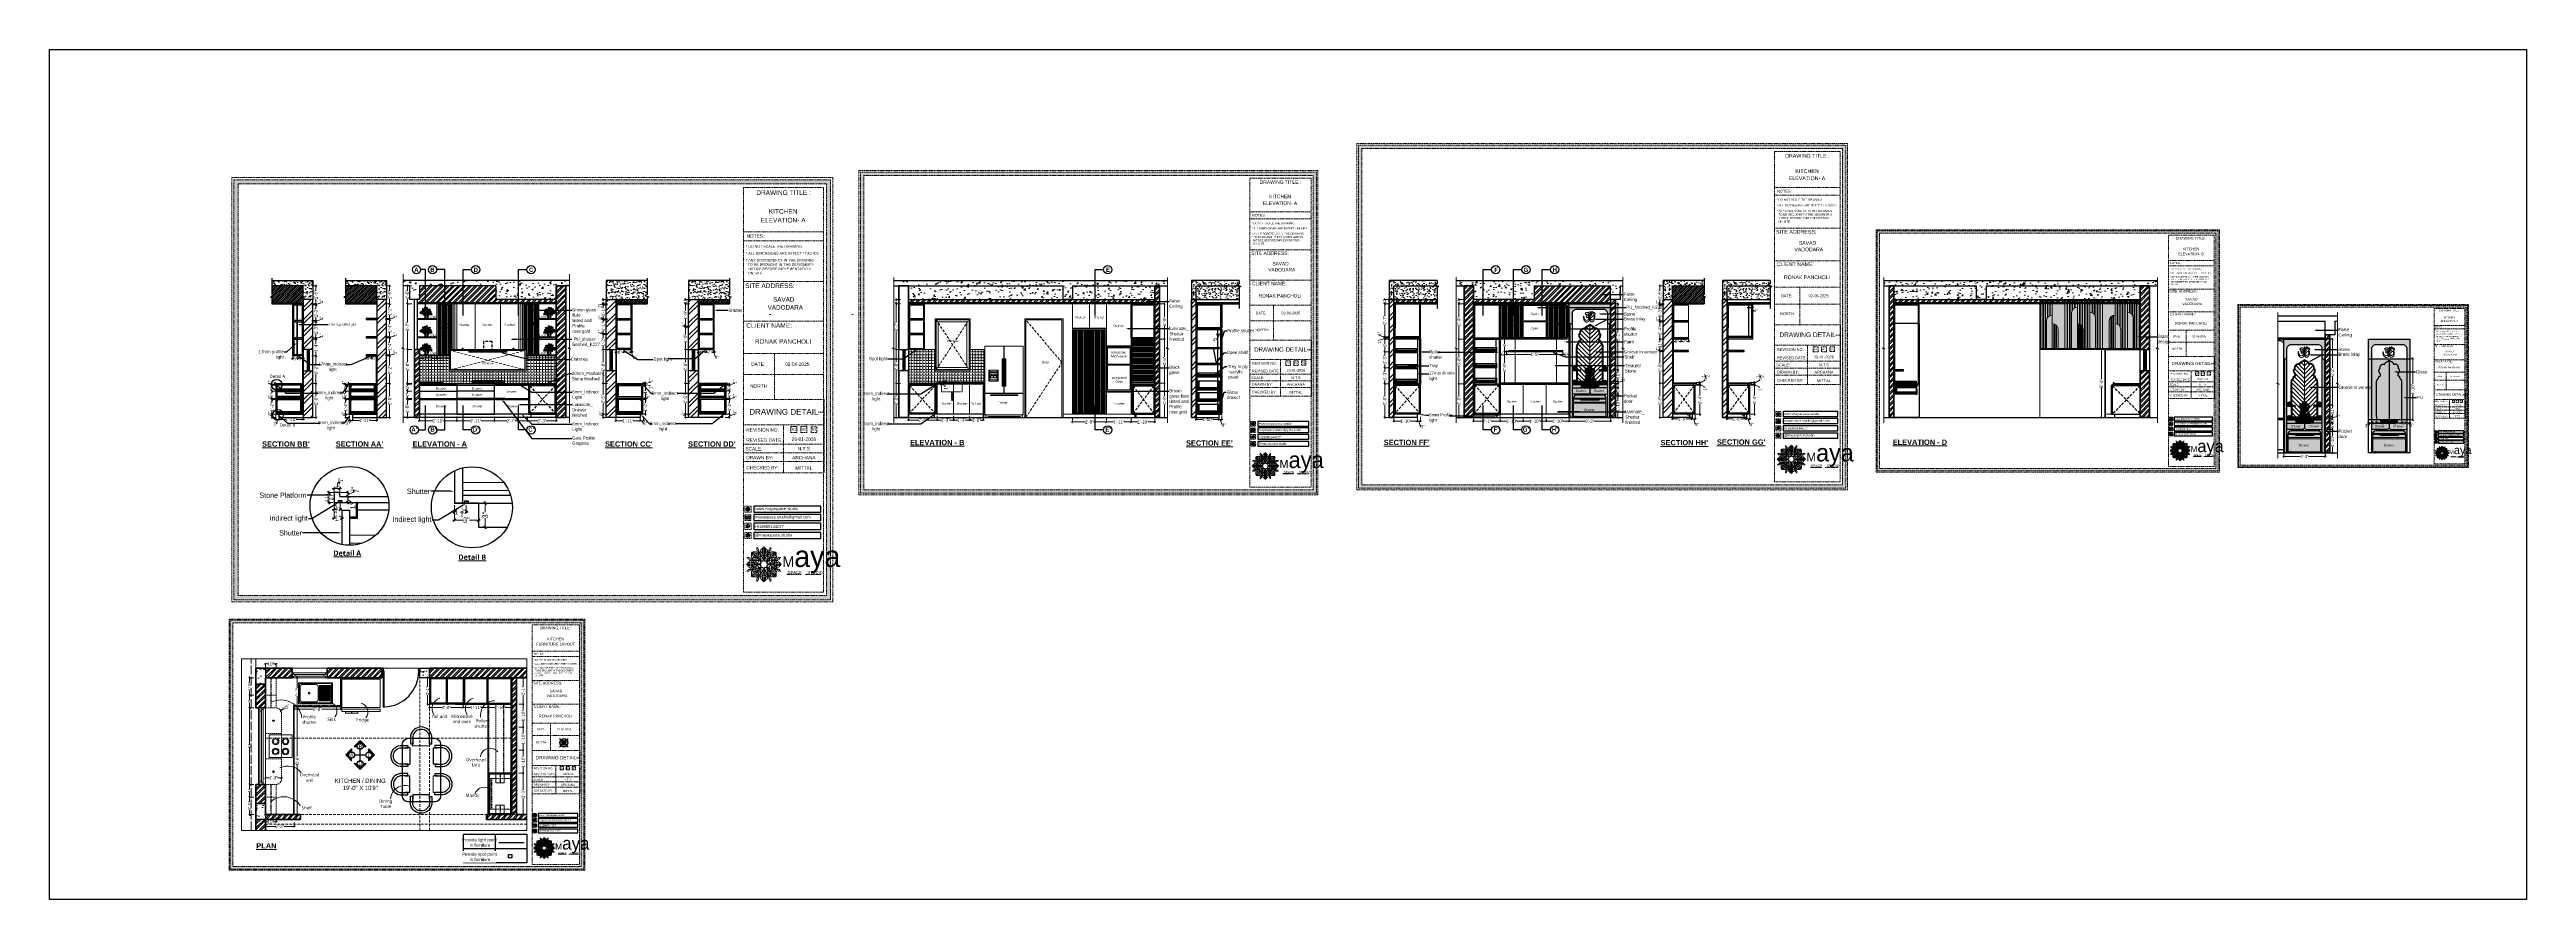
# Model space of a CAD drawing. Header units: millimetres. Extents: x 56222 to 3066687, y -650199 to -121287.
# Drawn here: x 139732 to 142066, y -185767 to -184967 of the extents above; entities outside this region: 7.
import ezdxf
from ezdxf import colors
from ezdxf.entities.mleader import LeaderData, LeaderLine
from ezdxf.enums import TextEntityAlignment as Align
from ezdxf.math import Vec2, Vec3

# ---------------------------------------------------------------- set-up
doc = ezdxf.new("R2010")
doc.units = ezdxf.units.MM
doc.header["$MEASUREMENT"] = 0
doc.header["$PDMODE"] = 35
for name, pattern in [('00 . GROUND FLOOR$0$DASHED', [0.75, 0.5, -0.25]), ('ACAD_ISO02W100', [15, 12, -3]), ('DASHED', [0.75, 0.5, -0.25]), ('DASHED2', [0.375, 0.25, -0.125]), ('DASHEDX2', [1.5, 1, -0.5]), ('HIDDEN', [0.375, 0.25, -0.125])]:
    doc.linetypes.add(name, pattern=pattern)
doc.layers.get('Defpoints').update_dxf_attribs({"color": 220})
for name, color, linetype, lineweight in [('$TD_AUDIT_GENERATED_(A0BDF17)', 32, 'Continuous', 30), ('03FUN', 37, 'Continuous', 9), ('CENTERLINE ( COLUMN ) ~ DIM', 7, 'Continuous', 9), ('COLUMN', 1, 'Continuous', 30), ('DIM.', 250, 'Continuous', 13), ('dim05', 1, 'Continuous', 13), ('Dimension', 10, 'DASHEDX2', 20), ('el', 7, 'Continuous', 20), ('Electrical', 84, 'Continuous', 30), ('ELEVATION', 250, 'Continuous', 9), ('ELEVATION ( WALL COLOUR ) X_', 7, 'Continuous', 9), ('Farniture', 59, 'Continuous', 25), ('FIRST FLOOR ( DW_RAIL )', 7, 'Continuous', 9), ('FIRST FLOOR ( TEXT )', 7, 'Continuous', 9), ('FUR1', 22, 'Continuous', 0), ('FURNITURE', 32, 'Continuous', 9), ('furniture dimensions', 1, 'DASHED', 0), ('FURNITURE-1', 252, 'Continuous', 13), ('GF FALSE CEILING', 6, 'Continuous', 35), ('GROUND FLOOR', 7, 'Continuous', 9), ('HACHA', 253, 'Continuous', 5), ('hatch-wall', 8, 'Continuous', 9), ('Labelling', 1, 'Continuous', 25), ('NAME PLATE', 7, 'Continuous', 25), ('SECTION ( SLAB PLine )', 104, 'Continuous', 30), ('Text', 7, 'Continuous', 15), ('title block', 7, 'Continuous', 9), ('UTILITY', 48, 'Continuous', 9), ('wall', 7, 'Continuous', 30), ('XX~SLAB ( BEAM )~ ( DIM )', 7, 'Continuous', 9)]:
    doc.layers.add(name, color=color, linetype=linetype, lineweight=lineweight)
for name, color, linetype in [('AR DOOR', 40, 'Continuous'), ('AR ELE-5', 134, 'Continuous'), ('AR HATCH-7', 7, 'Continuous'), ('str coll', 6, 'Continuous')]:
    doc.layers.add(name, color=color, linetype=linetype)
doc.layers.add('hatch', color=250, linetype='Continuous', lineweight=9, transparency=0.5)
doc.styles.add('Arial', font='arial.ttf')
doc.styles.add('century g', font='GOTHIC.TTF')
doc.styles.add('KATHA', font='swissc.ttf')
doc.styles.get("Standard").update_dxf_attribs({"font": 'arial.ttf', "height": 6})
doc.styles.add('style4', font='ARIALN.TTF')
doc.dimstyles.new('Archana', dxfattribs={"dimtxt": 2, "dimasz": 0.75, "dimexe": 0.5, "dimexo": 0.5, "dimgap": 0, "dimtad": 0, "dimzin": 0, "dimdsep": 46, "dimlunit": 4, "dimtxsty": 'century g', "dimblk": 'OBLIQUE', "dimcen": 0, "dimdle": 1, "dimclrd": 256, "dimclre": 256, "dimclrt": 256, "dimadec": 0, "dimazin": 0, "dimtfac": 1, "dimtofl": 0, "dimtmove": 1, "dimatfit": 3, "dimfxl": 1, "dimfxlon": 1, "dimtolj": 1, "dimtzin": 0, "dimlwd": -1, "dimlwe": -1, "dimarcsym": 0})
pattern_1 = [(90, (-115.7287, -1095.0226), (-1, 0), [])]
pattern_2 = [(45, (1593.1197, -1095.0226), (-2.65165043, 2.65165043), []), (45, (1594.8875, -1095.0226), (-2.65165043, 2.65165043), [])]
pattern_3 = [(45, (-129.534, -1486.0235), (-2.65165043, 2.65165043), []), (45, (-127.7663, -1486.0235), (-2.65165043, 2.65165043), [])]
pattern_4 = [(50, (1711.175, -1092.216), (14.34520365, -1.2550427), [1.5, -16.5]), (355, (1711.175, -1092.216), (-2.7750267, 15.0438427), [1.2, -13.2]), (100.4514445, (1712.37, -1092.32), (11.5701769, 13.7887998), [1.2748038, -14.0228422]), (46.1842, (1711.175, -1088.216), (21.3448266, -3.3103856), [2.25, -24.75]), (96.635635, (1712.954, -1088.492), (18.693239, 19.482372), [1.9122068, -21.0342752]), (351.184164, (1711.175, -1088.216), (18.693239, 19.482372), [1.8, -19.8]), (21, (1713.175, -1089.216), (11.93814104, -8.0523778), [1.5, -16.5]), (326, (1713.175, -1089.216), (4.8663066, 14.5030009), [1.2, -13.2]), (71.451445, (1714.17, -1089.887), (16.8044475, 6.45062306), [1.2748038, -14.0228422]), (37.5, (1711.175, -1092.2157), (0.24319711, 6.65787708), [0, -13.04, 0, -13.4, 0, -13.25]), (7.5, (1711.175, -1092.216), (5.26139075, 7.88823424), [0, -7.64, 0, -12.74, 0, -5.05]), (327.5, (1706.715, -1092.2157), (10.67644872, -0.45109743), [0, -5, 0, -15.6, 0, -20.7]), (317.5, (1704.715, -1092.216), (11.6637234, 2.00209965), [0, -6.5, 0, -10.36, 0, -14.7])]
pattern_5 = [(50, (2126.145, -1072.946), (14.34520365, -1.2550427), [1.5, -16.5]), (355, (2126.145, -1072.946), (-2.7750267, 15.0438427), [1.2, -13.2]), (100.4514445, (2127.34, -1073.051), (11.5701769, 13.7887998), [1.2748038, -14.0228422]), (46.1842, (2126.145, -1068.946), (21.3448266, -3.3103856), [2.25, -24.75]), (96.635635, (2127.924, -1069.222), (18.693239, 19.482372), [1.9122068, -21.0342752]), (351.184164, (2126.145, -1068.946), (18.693239, 19.482372), [1.8, -19.8]), (21, (2128.145, -1069.946), (11.93814104, -8.0523778), [1.5, -16.5]), (326, (2128.145, -1069.946), (4.8663066, 14.5030009), [1.2, -13.2]), (71.451445, (2129.14, -1070.617), (16.8044475, 6.45062306), [1.2748038, -14.0228422]), (37.5, (2126.145, -1072.9465), (0.24319711, 6.65787708), [0, -13.04, 0, -13.4, 0, -13.25]), (7.5, (2126.145, -1072.9465), (5.26139075, 7.88823424), [0, -7.64, 0, -12.74, 0, -5.05]), (327.5, (2121.685, -1072.9465), (10.67644872, -0.45109743), [0, -5, 0, -15.6, 0, -20.7]), (317.5, (2119.685, -1072.946), (11.6637234, 2.00209965), [0, -6.5, 0, -10.36, 0, -14.7])]
pattern_6 = [(45, (2126.145, -1069.9465), (-2.65165043, 2.65165043), []), (45, (2127.913, -1069.9465), (-2.65165043, 2.65165043), [])]
pattern_7 = [(45, (1971.2683, -1101.4743), (-2.65165043, 2.65165043), []), (45, (1973.036, -1101.4743), (-2.65165043, 2.65165043), [])]

# ---------------------------------------------------------------- blocks, each defined once
blk = doc.blocks.new('*U131')
for points in [[(-40, 0), (0, 0), (0, 30), (10, 30), (10, 100), (-40, 100)], [(0, 0), (0, -1120), (30, -1120), (30, 0)], [(1160, 0), (1120, 0), (1120, 30), (1110, 30), (1110, 100), (1160, 100)]]:
    blk.add_lwpolyline(points, close=True)
at = {"layer": 'AR ELE-5', "linetype": 'ByBlock', "ltscale": 15}
blk.add_arc((-2, 1), 1122, 272.37301, 359.96526, dxfattribs=at)
blk = doc.blocks.new('sf sfs')
at = {"layer": 'FURNITURE'}
blk.add_line((3348686, -514612.1), (3348664.4, -514612.1), dxfattribs=at)
blk.add_lwpolyline([(3348664.4, -514612.1), (3348664.4, -514590.6), (3348686, -514590.6), (3348686, -514612.1)], dxfattribs=at)
for centre, radius in [((3348670.5, -514596.8), 3.14), ((3348670.5, -514606.3), 3.14), ((3348670.5, -514596.8), 2.24), ((3348670.5, -514606.3), 2.24), ((3348679.8, -514596.8), 3.14), ((3348679.8, -514606.3), 3.14), ((3348679.8, -514596.8), 2.24), ((3348679.8, -514606.3), 2.24)]:
    blk.add_circle(centre, radius, dxfattribs=at)
blk = doc.blocks.new('SED S')
at = {"layer": 'FURNITURE', "lineweight": 18, "elevation": -0.1}
for points in [[(3340618.7, -514630.8), (3340618.7, -514633.1), (3340654.7, -514633.1), (3340654.7, -514630.8)], [(3340618.7, -514634.6), (3340618.7, -514661.2), (3340654.7, -514661.2), (3340654.7, -514634.6)]]:
    blk.add_lwpolyline(points, close=True, dxfattribs=at)
at = {"layer": 'FURNITURE', "lineweight": 18, "elevation": -0.1, "flags": 128}
for points in [[(3340639.6, -514630.8), (3340639.6, -514629.3), (3340645.2, -514629.3), (3340645.2, -514630.8)], [(3340645.7, -514630.8), (3340645.7, -514629.3), (3340651.3, -514629.3), (3340651.3, -514630.8)]]:
    blk.add_lwpolyline(points, dxfattribs=at)
blk = doc.blocks.new('SD DSD')
at = {"layer": 'FURNITURE', "lineweight": 25}
for p, q in [((3348483.7, -514625.3), (3348479.8, -514625.3)), ((3348483.7, -514625.3), (3348483.7, -514640.8)), ((3348486.7, -514623.3), (3348486.7, -514619.4)), ((3348486.7, -514623.3), (3348502.3, -514623.2)), ((3348502.2, -514619.3), (3348502.3, -514623.2)), ((3348505.8, -514625.3), (3348509.7, -514625.3)), ((3348505.8, -514625.3), (3348505.8, -514640.8)), ((3348479.7, -514640.8), (3348483.7, -514640.8)), ((3348479.7, -514651.8), (3348483.7, -514651.8)), ((3348483.7, -514667.3), (3348483.7, -514651.8)), ((3348509.7, -514640.8), (3348505.8, -514640.8)), ((3348483.7, -514667.3), (3348479.8, -514667.3)), ((3348486.7, -514669.2), (3348486.7, -514673.2)), ((3348486.7, -514669.2), (3348502.3, -514669.3)), ((3348502.2, -514673.2), (3348502.3, -514669.3))]:
    blk.add_line(p, q, dxfattribs=at)
at = {"layer": 'FURNITURE'}
for p, q in [((3348509.7, -514651.8), (3348505.8, -514651.8)), ((3348505.8, -514667.3), (3348505.8, -514651.8)), ((3348505.8, -514667.3), (3348509.7, -514667.3))]:
    blk.add_line(p, q, dxfattribs=at)
at = {"layer": 'FURNITURE', "lineweight": 25, "flags": 128}
for points in [[(3348502.2, -514621.6), (3348504.5, -514621.6), (3348504.4, -514614.2, 0.853613), (3348484.4, -514614.2), (3348484.5, -514621.6), (3348486.7, -514621.6)], [(3348502.2, -514619.3), (3348502.2, -514621.6), (3348502.2, -514614.4, 0.835758), (3348486.6, -514614.4), (3348486.7, -514619.4), (3348486.7, -514621.6)], [(3348482, -514640.8), (3348482, -514643), (3348474.6, -514643, -0.853613), (3348474.6, -514623), (3348482, -514623), (3348482, -514625.2)], [(3348479.7, -514640.8), (3348482, -514640.8), (3348474.8, -514640.8, -0.835758), (3348474.8, -514625.2), (3348479.8, -514625.2), (3348482, -514625.2)], [(3348507.5, -514640.8), (3348507.5, -514643), (3348514.9, -514643, 0.853613), (3348514.9, -514623), (3348507.4, -514623), (3348507.4, -514625.2)], [(3348509.7, -514640.8), (3348507.5, -514640.8), (3348514.7, -514640.8, 0.835758), (3348514.7, -514625.2), (3348509.7, -514625.2), (3348507.4, -514625.2)], [(3348482, -514651.8), (3348482, -514649.5), (3348474.6, -514649.6, 0.853613), (3348474.6, -514669.6), (3348482, -514669.5), (3348482, -514667.3)], [(3348479.7, -514651.8), (3348482, -514651.8), (3348474.8, -514651.8, 0.835758), (3348474.8, -514667.3), (3348479.8, -514667.3), (3348482, -514667.3)], [(3348507.5, -514651.8), (3348507.5, -514649.5), (3348514.9, -514649.6, -0.853613), (3348514.9, -514669.6), (3348507.4, -514669.5), (3348507.4, -514667.3)], [(3348509.7, -514651.8), (3348507.5, -514651.8), (3348514.7, -514651.8, -0.835758), (3348514.7, -514667.3), (3348509.7, -514667.3), (3348507.4, -514667.3)], [(3348502.2, -514671), (3348504.5, -514671), (3348504.4, -514678.4, -0.853613), (3348484.4, -514678.4), (3348484.5, -514670.9), (3348486.7, -514670.9)], [(3348502.2, -514673.2), (3348502.2, -514671), (3348502.2, -514678.2, -0.835758), (3348486.6, -514678.2), (3348486.7, -514673.2), (3348486.7, -514670.9)]]:
    blk.add_lwpolyline(points, format="xyb", dxfattribs=at)
at = {"layer": 'FURNITURE', "lineweight": 30}
blk.add_lwpolyline([(3348506.8, -514676.3), (3348482.7, -514676.3, -0.414214), (3348476.7, -514670.3), (3348476.7, -514622.3, -0.414214), (3348482.7, -514616.3), (3348506.8, -514616.3, -0.414214), (3348512.8, -514622.3), (3348512.8, -514670.3, -0.414214)], format="xyb", close=True, dxfattribs=at)
blk = doc.blocks.new('_Oblique')
at = {"layer": 'wall', "color": 0, "lineweight": -2}
blk.add_line((-0.5, -0.5), (0.5, 0.5), dxfattribs=at)
blk = doc.blocks.new('*D332')
at = {"layer": 'Defpoints', "color": 0, "linetype": 'Continuous', "lineweight": 30, "transparency": 16777216}
for p in [(140568.6, -185282), (140541.6, -185313.3), (140568.6, -185315.7)]:
    blk.add_point(p, dxfattribs=at)
at = {"layer": 'furniture dimensions', "color": 5, "linetype": 'Continuous', "transparency": 16777216}
for p, q in [((140540.6, -185315.7), (140551.2, -185315.7)), ((140569.6, -185315.7), (140559.1, -185315.7)), ((140568.6, -185311.7), (140568.6, -185316.2))]:
    blk.add_line(p, q, dxfattribs=at)
at = {"layer": 'furniture dimensions', "color": 5, "linetype": 'ByBlock', "transparency": 16777216}
blk.add_line((140541.6, -185313.8), (140541.6, -185316.2), dxfattribs=at)
at = {"layer": 'furniture dimensions', "color": 5, "linetype": 'Continuous', "transparency": 16777216, "xscale": 1.5, "yscale": 1.5, "zscale": 1.5, "rotation": 180}
blk.add_blockref('_Oblique', (140541.6, -185315.7), dxfattribs=at)
at = {"layer": 'furniture dimensions', "color": 5, "linetype": 'Continuous', "transparency": 16777216, "xscale": 1.5, "yscale": 1.5, "zscale": 1.5}
blk.add_blockref('_Oblique', (140568.6, -185315.7), dxfattribs=at)
at = {"layer": 'furniture dimensions', "linetype": 'Continuous', "lineweight": 0, "transparency": 16777216, "insert": (140555.1, -185315.7), "char_height": 3, "attachment_point": 5, "style": 'century g'}
blk.add_mtext('\\A1;2\'-3"', dxfattribs=at)
blk = doc.blocks.new('*D333')
at = {"layer": 'Defpoints', "color": 0, "linetype": 'Continuous', "lineweight": 30, "transparency": 16777216}
for p in [(140530, -185281.3), (140541.6, -185281.3), (140541.6, -185313.3)]:
    blk.add_point(p, dxfattribs=at)
at = {"layer": 'furniture dimensions', "color": 5, "linetype": 'Continuous', "transparency": 16777216}
for p, q in [((140530, -185280.3), (140530, -185293.3)), ((140534, -185281.3), (140529.5, -185281.3)), ((140530, -185314.3), (140530, -185301.2))]:
    blk.add_line(p, q, dxfattribs=at)
at = {"layer": 'furniture dimensions', "color": 5, "linetype": 'ByBlock', "transparency": 16777216}
blk.add_line((140534, -185313.3), (140529.5, -185313.3), dxfattribs=at)
at = {"layer": 'furniture dimensions', "color": 5, "linetype": 'Continuous', "transparency": 16777216, "xscale": 1.5, "yscale": 1.5, "zscale": 1.5}
for p, rotation in [((140530, -185281.3), 90), ((140530, -185313.3), 270)]:
    blk.add_blockref('_Oblique', p, dxfattribs=dict(at, rotation=rotation))
at = {"layer": 'furniture dimensions', "linetype": 'Continuous', "lineweight": 0, "transparency": 16777216, "insert": (140530, -185297.3), "char_height": 3, "attachment_point": 5, "rotation": 90, "style": 'century g'}
blk.add_mtext('\\A1;2\'-8"', dxfattribs=at)
blk = doc.blocks.new('*D334')
at = {"layer": 'Defpoints', "color": 0, "linetype": 'Continuous', "lineweight": 30, "transparency": 16777216}
for p in [(140530, -185249.3), (140541.6, -185249.3), (140541.6, -185281.3)]:
    blk.add_point(p, dxfattribs=at)
at = {"layer": 'furniture dimensions', "color": 5, "linetype": 'Continuous', "transparency": 16777216}
for p, q in [((140534, -185249.3), (140529.5, -185249.3)), ((140530, -185248.3), (140530, -185261.3)), ((140530, -185282.3), (140530, -185269.2))]:
    blk.add_line(p, q, dxfattribs=at)
at = {"layer": 'furniture dimensions', "color": 5, "linetype": 'ByBlock', "transparency": 16777216}
blk.add_line((140534, -185281.3), (140529.5, -185281.3), dxfattribs=at)
at = {"layer": 'furniture dimensions', "color": 5, "linetype": 'Continuous', "transparency": 16777216, "xscale": 1.5, "yscale": 1.5, "zscale": 1.5}
for p, rotation in [((140530, -185249.3), 90), ((140530, -185281.3), 270)]:
    blk.add_blockref('_Oblique', p, dxfattribs=dict(at, rotation=rotation))
at = {"layer": 'furniture dimensions', "linetype": 'Continuous', "lineweight": 0, "transparency": 16777216, "insert": (140530, -185265.3), "char_height": 3, "attachment_point": 5, "rotation": 90, "style": 'century g'}
blk.add_mtext('\\A1;2\'-8"', dxfattribs=at)
blk = doc.blocks.new('*D335')
at = {"layer": 'Defpoints', "color": 0, "linetype": 'Continuous', "lineweight": 30, "transparency": 16777216}
for p in [(140530, -185206.3), (140541.6, -185206.3), (140541.6, -185249.3)]:
    blk.add_point(p, dxfattribs=at)
at = {"layer": 'furniture dimensions', "color": 5, "linetype": 'Continuous', "transparency": 16777216}
for p, q in [((140534, -185206.3), (140529.5, -185206.3)), ((140530, -185205.3), (140530, -185223.8)), ((140530, -185250.3), (140530, -185231.7))]:
    blk.add_line(p, q, dxfattribs=at)
at = {"layer": 'furniture dimensions', "color": 5, "linetype": 'ByBlock', "transparency": 16777216}
blk.add_line((140534, -185249.3), (140529.5, -185249.3), dxfattribs=at)
at = {"layer": 'furniture dimensions', "color": 5, "linetype": 'Continuous', "transparency": 16777216, "xscale": 1.5, "yscale": 1.5, "zscale": 1.5}
for p, rotation in [((140530, -185206.3), 90), ((140530, -185249.3), 270)]:
    blk.add_blockref('_Oblique', p, dxfattribs=dict(at, rotation=rotation))
at = {"layer": 'furniture dimensions', "linetype": 'Continuous', "lineweight": 0, "transparency": 16777216, "insert": (140530, -185227.8), "char_height": 3, "attachment_point": 5, "rotation": 90, "style": 'century g'}
blk.add_mtext('\\A1;3\'-7"', dxfattribs=at)
blk = doc.blocks.new('*D336')
at = {"layer": 'Defpoints', "color": 0, "linetype": 'Continuous', "lineweight": 30, "transparency": 16777216}
for p in [(140568.6, -185282), (140584.1, -185310.3), (140584.1, -185315.7)]:
    blk.add_point(p, dxfattribs=at)
at = {"layer": 'furniture dimensions', "color": 5, "linetype": 'Continuous', "transparency": 16777216}
for p, q in [((140567.6, -185315.7), (140572.7, -185315.7)), ((140585.1, -185315.7), (140580.1, -185315.7)), ((140584.1, -185311.7), (140584.1, -185316.2))]:
    blk.add_line(p, q, dxfattribs=at)
at = {"layer": 'furniture dimensions', "color": 5, "linetype": 'ByBlock', "transparency": 16777216}
blk.add_line((140568.6, -185311.7), (140568.6, -185316.2), dxfattribs=at)
at = {"layer": 'furniture dimensions', "color": 5, "linetype": 'Continuous', "transparency": 16777216, "xscale": 1.5, "yscale": 1.5, "zscale": 1.5, "rotation": 180}
blk.add_blockref('_Oblique', (140568.6, -185315.7), dxfattribs=at)
at = {"layer": 'furniture dimensions', "color": 5, "linetype": 'Continuous', "transparency": 16777216, "xscale": 1.5, "yscale": 1.5, "zscale": 1.5}
blk.add_blockref('_Oblique', (140584.1, -185315.7), dxfattribs=at)
at = {"layer": 'furniture dimensions', "linetype": 'Continuous', "lineweight": 0, "transparency": 16777216, "insert": (140576.4, -185315.7), "char_height": 3, "attachment_point": 5, "style": 'century g'}
blk.add_mtext('\\A1;1\'-3"', dxfattribs=at)
blk = doc.blocks.new('*D337')
at = {"layer": 'Defpoints', "color": 0, "linetype": 'Continuous', "lineweight": 30, "transparency": 16777216}
for p in [(140599.1, -185310.3), (140611.9, -185310.3), (140611.9, -185315.7)]:
    blk.add_point(p, dxfattribs=at)
at = {"layer": 'furniture dimensions', "color": 5, "linetype": 'Continuous', "transparency": 16777216}
for p, q in [((140598.1, -185315.7), (140601.8, -185315.7)), ((140612.9, -185315.7), (140609.2, -185315.7)), ((140611.9, -185311.7), (140611.9, -185316.2))]:
    blk.add_line(p, q, dxfattribs=at)
at = {"layer": 'furniture dimensions', "color": 5, "linetype": 'ByBlock', "transparency": 16777216}
blk.add_line((140599.1, -185311.7), (140599.1, -185316.2), dxfattribs=at)
at = {"layer": 'furniture dimensions', "color": 5, "linetype": 'Continuous', "transparency": 16777216, "xscale": 1.5, "yscale": 1.5, "zscale": 1.5, "rotation": 180}
blk.add_blockref('_Oblique', (140599.1, -185315.7), dxfattribs=at)
at = {"layer": 'furniture dimensions', "color": 5, "linetype": 'Continuous', "transparency": 16777216, "xscale": 1.5, "yscale": 1.5, "zscale": 1.5}
blk.add_blockref('_Oblique', (140611.9, -185315.7), dxfattribs=at)
at = {"layer": 'furniture dimensions', "linetype": 'Continuous', "lineweight": 0, "transparency": 16777216, "insert": (140605.5, -185315.7), "char_height": 3, "attachment_point": 5, "style": 'century g'}
blk.add_mtext('\\A1;1\'-1"', dxfattribs=at)
blk = doc.blocks.new('*D303')
at = {"layer": 'Defpoints', "color": 0, "linetype": 'Continuous', "lineweight": 30, "transparency": 16777216}
for p in [(140080.8, -185310.3), (140116.2, -185310.3), (140116.2, -185316.5)]:
    blk.add_point(p, dxfattribs=at)
at = {"layer": 'furniture dimensions', "color": 5, "linetype": 'Continuous', "transparency": 16777216}
for p, q in [((140079.8, -185316.5), (140093.4, -185316.5)), ((140117.2, -185316.5), (140103.6, -185316.5)), ((140116.2, -185312.5), (140116.2, -185317))]:
    blk.add_line(p, q, dxfattribs=at)
at = {"layer": 'furniture dimensions', "color": 5, "linetype": 'ByBlock', "transparency": 16777216}
blk.add_line((140080.8, -185312.5), (140080.8, -185317), dxfattribs=at)
at = {"layer": 'furniture dimensions', "color": 5, "linetype": 'Continuous', "transparency": 16777216, "xscale": 1.5, "yscale": 1.5, "zscale": 1.5, "rotation": 180}
blk.add_blockref('_Oblique', (140080.8, -185316.5), dxfattribs=at)
at = {"layer": 'furniture dimensions', "color": 5, "linetype": 'Continuous', "transparency": 16777216, "xscale": 1.5, "yscale": 1.5, "zscale": 1.5}
blk.add_blockref('_Oblique', (140116.2, -185316.5), dxfattribs=at)
at = {"layer": 'furniture dimensions', "linetype": 'Continuous', "lineweight": 0, "transparency": 16777216, "insert": (140098.5, -185316.5), "char_height": 3, "attachment_point": 5, "style": 'century g'}
blk.add_mtext('\\A1;2\'-11"', dxfattribs=at)
blk = doc.blocks.new('*D304')
at = {"layer": 'Defpoints', "color": 0, "linetype": 'Continuous', "lineweight": 30, "transparency": 16777216}
for p in [(140116.2, -185310.3), (140151.6, -185310.3), (140151.6, -185316.5)]:
    blk.add_point(p, dxfattribs=at)
at = {"layer": 'furniture dimensions', "color": 5, "linetype": 'Continuous', "transparency": 16777216}
for p, q in [((140115.2, -185316.5), (140128.8, -185316.5)), ((140152.6, -185316.5), (140139, -185316.5)), ((140151.6, -185312.5), (140151.6, -185317))]:
    blk.add_line(p, q, dxfattribs=at)
at = {"layer": 'furniture dimensions', "color": 5, "linetype": 'ByBlock', "transparency": 16777216}
blk.add_line((140116.2, -185312.5), (140116.2, -185317), dxfattribs=at)
at = {"layer": 'furniture dimensions', "color": 5, "linetype": 'Continuous', "transparency": 16777216, "xscale": 1.5, "yscale": 1.5, "zscale": 1.5, "rotation": 180}
blk.add_blockref('_Oblique', (140116.2, -185316.5), dxfattribs=at)
at = {"layer": 'furniture dimensions', "color": 5, "linetype": 'Continuous', "transparency": 16777216, "xscale": 1.5, "yscale": 1.5, "zscale": 1.5}
blk.add_blockref('_Oblique', (140151.6, -185316.5), dxfattribs=at)
at = {"layer": 'furniture dimensions', "linetype": 'Continuous', "lineweight": 0, "transparency": 16777216, "insert": (140133.9, -185316.5), "char_height": 3, "attachment_point": 5, "style": 'century g'}
blk.add_mtext('\\A1;2\'-11"', dxfattribs=at)
blk = doc.blocks.new('*D305')
at = {"layer": 'Defpoints', "color": 0, "linetype": 'Continuous', "lineweight": 30, "transparency": 16777216}
for p in [(140151.6, -185310.3), (140182.8, -185310.3), (140182.8, -185316.5)]:
    blk.add_point(p, dxfattribs=at)
at = {"layer": 'furniture dimensions', "color": 5, "linetype": 'Continuous', "transparency": 16777216}
for p, q in [((140150.6, -185316.5), (140163.3, -185316.5)), ((140183.8, -185316.5), (140171.2, -185316.5)), ((140182.8, -185312.5), (140182.8, -185317))]:
    blk.add_line(p, q, dxfattribs=at)
at = {"layer": 'furniture dimensions', "color": 5, "linetype": 'ByBlock', "transparency": 16777216}
blk.add_line((140151.6, -185312.5), (140151.6, -185317), dxfattribs=at)
at = {"layer": 'furniture dimensions', "color": 5, "linetype": 'Continuous', "transparency": 16777216, "xscale": 1.5, "yscale": 1.5, "zscale": 1.5, "rotation": 180}
blk.add_blockref('_Oblique', (140151.6, -185316.5), dxfattribs=at)
at = {"layer": 'furniture dimensions', "color": 5, "linetype": 'Continuous', "transparency": 16777216, "xscale": 1.5, "yscale": 1.5, "zscale": 1.5}
blk.add_blockref('_Oblique', (140182.8, -185316.5), dxfattribs=at)
at = {"layer": 'furniture dimensions', "linetype": 'Continuous', "lineweight": 0, "transparency": 16777216, "insert": (140167.2, -185316.5), "char_height": 3, "attachment_point": 5, "style": 'century g'}
blk.add_mtext('\\A1;2\'-7"', dxfattribs=at)
blk = doc.blocks.new('*D306')
at = {"layer": 'Defpoints', "color": 0, "linetype": 'Continuous', "lineweight": 30, "transparency": 16777216}
for p in [(140182.8, -185310.3), (140209.8, -185313.3), (140209.8, -185316.5)]:
    blk.add_point(p, dxfattribs=at)
at = {"layer": 'furniture dimensions', "color": 5, "linetype": 'Continuous', "transparency": 16777216}
for p, q in [((140181.8, -185316.5), (140192.4, -185316.5)), ((140210.8, -185316.5), (140200.3, -185316.5)), ((140209.8, -185313.8), (140209.8, -185317))]:
    blk.add_line(p, q, dxfattribs=at)
at = {"layer": 'furniture dimensions', "color": 5, "linetype": 'ByBlock', "transparency": 16777216}
blk.add_line((140182.8, -185312.5), (140182.8, -185317), dxfattribs=at)
at = {"layer": 'furniture dimensions', "color": 5, "linetype": 'Continuous', "transparency": 16777216, "xscale": 1.5, "yscale": 1.5, "zscale": 1.5, "rotation": 180}
blk.add_blockref('_Oblique', (140182.8, -185316.5), dxfattribs=at)
at = {"layer": 'furniture dimensions', "color": 5, "linetype": 'Continuous', "transparency": 16777216, "xscale": 1.5, "yscale": 1.5, "zscale": 1.5}
blk.add_blockref('_Oblique', (140209.8, -185316.5), dxfattribs=at)
at = {"layer": 'furniture dimensions', "linetype": 'Continuous', "lineweight": 0, "transparency": 16777216, "insert": (140196.3, -185316.5), "char_height": 3, "attachment_point": 5, "style": 'century g'}
blk.add_mtext('\\A1;2\'-3"', dxfattribs=at)
blk = doc.blocks.new('*D307')
at = {"layer": 'Defpoints', "color": 0, "linetype": 'Continuous', "lineweight": 30, "transparency": 16777216}
for p in [(140069.6, -185296.5), (140080.8, -185296.5), (140073.4, -185313.3)]:
    blk.add_point(p, dxfattribs=at)
at = {"layer": 'furniture dimensions', "color": 5, "linetype": 'Continuous', "transparency": 16777216}
for p, q in [((140073.6, -185296.5), (140069.1, -185296.5)), ((140069.6, -185295.5), (140069.6, -185301.2)), ((140069.6, -185314.3), (140069.6, -185308.6))]:
    blk.add_line(p, q, dxfattribs=at)
at = {"layer": 'furniture dimensions', "color": 5, "linetype": 'ByBlock', "transparency": 16777216}
blk.add_line((140072.9, -185313.3), (140069.1, -185313.3), dxfattribs=at)
at = {"layer": 'furniture dimensions', "color": 5, "linetype": 'Continuous', "transparency": 16777216, "xscale": 1.5, "yscale": 1.5, "zscale": 1.5}
for p, rotation in [((140069.6, -185296.5), 90), ((140069.6, -185313.3), 270)]:
    blk.add_blockref('_Oblique', p, dxfattribs=dict(at, rotation=rotation))
at = {"layer": 'furniture dimensions', "linetype": 'Continuous', "lineweight": 0, "transparency": 16777216, "insert": (140069.6, -185304.9), "char_height": 3, "attachment_point": 5, "rotation": 90, "style": 'century g'}
blk.add_mtext('\\A1;1\'-5"', dxfattribs=at)
blk = doc.blocks.new('*D308')
at = {"layer": 'Defpoints', "color": 0, "linetype": 'Continuous', "lineweight": 30, "transparency": 16777216}
for p in [(140069.6, -185249.3), (140077.9, -185249.3), (140080.8, -185281.3)]:
    blk.add_point(p, dxfattribs=at)
at = {"layer": 'furniture dimensions', "color": 5, "linetype": 'Continuous', "transparency": 16777216}
for p, q in [((140073.6, -185249.3), (140069.1, -185249.3)), ((140069.6, -185248.3), (140069.6, -185261.3)), ((140069.6, -185282.3), (140069.6, -185269.2))]:
    blk.add_line(p, q, dxfattribs=at)
at = {"layer": 'furniture dimensions', "color": 5, "linetype": 'ByBlock', "transparency": 16777216}
blk.add_line((140073.6, -185281.3), (140069.1, -185281.3), dxfattribs=at)
at = {"layer": 'furniture dimensions', "color": 5, "linetype": 'Continuous', "transparency": 16777216, "xscale": 1.5, "yscale": 1.5, "zscale": 1.5}
for p, rotation in [((140069.6, -185249.3), 90), ((140069.6, -185281.3), 270)]:
    blk.add_blockref('_Oblique', p, dxfattribs=dict(at, rotation=rotation))
at = {"layer": 'furniture dimensions', "linetype": 'Continuous', "lineweight": 0, "transparency": 16777216, "insert": (140069.6, -185265.3), "char_height": 3, "attachment_point": 5, "rotation": 90, "style": 'century g'}
blk.add_mtext('\\A1;2\'-8"', dxfattribs=at)
blk = doc.blocks.new('*D309')
at = {"layer": 'Defpoints', "color": 0, "linetype": 'Continuous', "lineweight": 30, "transparency": 16777216}
for p in [(140069.6, -185206.3), (140078.9, -185206.3), (140077.9, -185249.3)]:
    blk.add_point(p, dxfattribs=at)
at = {"layer": 'furniture dimensions', "color": 5, "linetype": 'Continuous', "transparency": 16777216}
for p, q in [((140073.6, -185206.3), (140069.1, -185206.3)), ((140069.6, -185205.3), (140069.6, -185223.8)), ((140069.6, -185250.3), (140069.6, -185231.7))]:
    blk.add_line(p, q, dxfattribs=at)
at = {"layer": 'furniture dimensions', "color": 5, "linetype": 'ByBlock', "transparency": 16777216}
blk.add_line((140073.6, -185249.3), (140069.1, -185249.3), dxfattribs=at)
at = {"layer": 'furniture dimensions', "color": 5, "linetype": 'Continuous', "transparency": 16777216, "xscale": 1.5, "yscale": 1.5, "zscale": 1.5}
for p, rotation in [((140069.6, -185206.3), 90), ((140069.6, -185249.3), 270)]:
    blk.add_blockref('_Oblique', p, dxfattribs=dict(at, rotation=rotation))
at = {"layer": 'furniture dimensions', "linetype": 'Continuous', "lineweight": 0, "transparency": 16777216, "insert": (140069.6, -185227.8), "char_height": 3, "attachment_point": 5, "rotation": 90, "style": 'century g'}
blk.add_mtext('\\A1;3\'-7"', dxfattribs=at)
blk = doc.blocks.new('*D310')
at = {"layer": 'Defpoints', "color": 0, "linetype": 'Continuous', "lineweight": 30, "transparency": 16777216}
for p in [(140069.6, -185189.3), (140080.8, -185189.3), (140080.8, -185206.3)]:
    blk.add_point(p, dxfattribs=at)
at = {"layer": 'furniture dimensions', "color": 5, "linetype": 'Continuous', "transparency": 16777216}
for p, q in [((140073.6, -185189.3), (140069.1, -185189.3)), ((140069.6, -185188.3), (140069.6, -185194)), ((140069.6, -185207.3), (140069.6, -185201.5))]:
    blk.add_line(p, q, dxfattribs=at)
at = {"layer": 'furniture dimensions', "color": 5, "linetype": 'ByBlock', "transparency": 16777216}
blk.add_line((140073.6, -185206.3), (140069.1, -185206.3), dxfattribs=at)
at = {"layer": 'furniture dimensions', "color": 5, "linetype": 'Continuous', "transparency": 16777216, "xscale": 1.5, "yscale": 1.5, "zscale": 1.5}
for p, rotation in [((140069.6, -185189.3), 90), ((140069.6, -185206.3), 270)]:
    blk.add_blockref('_Oblique', p, dxfattribs=dict(at, rotation=rotation))
at = {"layer": 'furniture dimensions', "linetype": 'Continuous', "lineweight": 0, "transparency": 16777216, "insert": (140069.6, -185197.8), "char_height": 3, "attachment_point": 5, "rotation": 90, "style": 'century g'}
blk.add_mtext('\\A1;1\'-5"', dxfattribs=at)
blk = doc.blocks.new('*D326')
at = {"layer": 'Defpoints', "color": 0, "linetype": 'Continuous', "lineweight": 30, "transparency": 16777216}
for p in [(140696.1, -185310.3), (140728, -185310.3), (140728, -185317.5)]:
    blk.add_point(p, dxfattribs=at)
at = {"layer": 'furniture dimensions', "color": 5, "linetype": 'Continuous', "transparency": 16777216}
for p, q in [((140695.1, -185317.5), (140708.1, -185317.5)), ((140729, -185317.5), (140716, -185317.5)), ((140728, -185313.5), (140728, -185318))]:
    blk.add_line(p, q, dxfattribs=at)
at = {"layer": 'furniture dimensions', "color": 5, "linetype": 'ByBlock', "transparency": 16777216}
blk.add_line((140696.1, -185313.5), (140696.1, -185318), dxfattribs=at)
at = {"layer": 'furniture dimensions', "color": 5, "linetype": 'Continuous', "transparency": 16777216, "xscale": 1.5, "yscale": 1.5, "zscale": 1.5, "rotation": 180}
blk.add_blockref('_Oblique', (140696.1, -185317.5), dxfattribs=at)
at = {"layer": 'furniture dimensions', "color": 5, "linetype": 'Continuous', "transparency": 16777216, "xscale": 1.5, "yscale": 1.5, "zscale": 1.5}
blk.add_blockref('_Oblique', (140728, -185317.5), dxfattribs=at)
at = {"layer": 'furniture dimensions', "linetype": 'Continuous', "lineweight": 0, "transparency": 16777216, "insert": (140712, -185317.5), "char_height": 3, "attachment_point": 5, "style": 'century g'}
blk.add_mtext('\\A1;2\'-8"', dxfattribs=at)
blk = doc.blocks.new('*D327')
at = {"layer": 'Defpoints', "color": 0, "linetype": 'Continuous', "lineweight": 30, "transparency": 16777216}
for p in [(140728, -185310.3), (140751.4, -185310.3), (140751.4, -185317.5)]:
    blk.add_point(p, dxfattribs=at)
at = {"layer": 'furniture dimensions', "color": 5, "linetype": 'Continuous', "transparency": 16777216}
for p, q in [((140727, -185317.5), (140734.8, -185317.5)), ((140752.4, -185317.5), (140744.5, -185317.5)), ((140751.4, -185313.5), (140751.4, -185318))]:
    blk.add_line(p, q, dxfattribs=at)
at = {"layer": 'furniture dimensions', "color": 5, "linetype": 'ByBlock', "transparency": 16777216}
blk.add_line((140728, -185313.5), (140728, -185318), dxfattribs=at)
at = {"layer": 'furniture dimensions', "color": 5, "linetype": 'Continuous', "transparency": 16777216, "xscale": 1.5, "yscale": 1.5, "zscale": 1.5, "rotation": 180}
blk.add_blockref('_Oblique', (140728, -185317.5), dxfattribs=at)
at = {"layer": 'furniture dimensions', "color": 5, "linetype": 'Continuous', "transparency": 16777216, "xscale": 1.5, "yscale": 1.5, "zscale": 1.5}
blk.add_blockref('_Oblique', (140751.4, -185317.5), dxfattribs=at)
at = {"layer": 'furniture dimensions', "linetype": 'Continuous', "lineweight": 0, "transparency": 16777216, "insert": (140739.7, -185317.5), "char_height": 3, "attachment_point": 5, "style": 'century g'}
blk.add_mtext('\\A1;1\'-11"', dxfattribs=at)
blk = doc.blocks.new('*D328')
at = {"layer": 'Defpoints', "color": 0, "linetype": 'Continuous', "lineweight": 30, "transparency": 16777216}
for p in [(140751.4, -185310.3), (140751.4, -185317.5), (140773.6, -185313.3)]:
    blk.add_point(p, dxfattribs=at)
at = {"layer": 'furniture dimensions', "color": 5, "linetype": 'Continuous', "transparency": 16777216}
for p, q in [((140750.4, -185317.5), (140757.6, -185317.5)), ((140751.4, -185313.5), (140751.4, -185318)), ((140774.6, -185317.5), (140767.4, -185317.5))]:
    blk.add_line(p, q, dxfattribs=at)
at = {"layer": 'furniture dimensions', "color": 5, "linetype": 'ByBlock', "transparency": 16777216}
blk.add_line((140773.6, -185313.8), (140773.6, -185318), dxfattribs=at)
at = {"layer": 'furniture dimensions', "color": 5, "linetype": 'Continuous', "transparency": 16777216, "xscale": 1.5, "yscale": 1.5, "zscale": 1.5, "rotation": 180}
blk.add_blockref('_Oblique', (140751.4, -185317.5), dxfattribs=at)
at = {"layer": 'furniture dimensions', "color": 5, "linetype": 'Continuous', "transparency": 16777216, "xscale": 1.5, "yscale": 1.5, "zscale": 1.5}
blk.add_blockref('_Oblique', (140773.6, -185317.5), dxfattribs=at)
at = {"layer": 'furniture dimensions', "linetype": 'Continuous', "lineweight": 0, "transparency": 16777216, "insert": (140762.5, -185317.5), "char_height": 3, "attachment_point": 5, "style": 'century g'}
blk.add_mtext('\\A1;1\'-10"', dxfattribs=at)
blk = doc.blocks.new('*D329')
at = {"layer": 'Defpoints', "color": 0, "linetype": 'Continuous', "lineweight": 30, "transparency": 16777216}
for p in [(140752.1, -185281), (140782.7, -185281), (140771.3, -185313.3)]:
    blk.add_point(p, dxfattribs=at)
at = {"layer": 'furniture dimensions', "color": 5, "linetype": 'Continuous', "transparency": 16777216}
for p, q in [((140778.7, -185281), (140783.2, -185281)), ((140782.7, -185280), (140782.7, -185293.2)), ((140782.7, -185314.3), (140782.7, -185301.1))]:
    blk.add_line(p, q, dxfattribs=at)
at = {"layer": 'furniture dimensions', "color": 5, "linetype": 'ByBlock', "transparency": 16777216}
blk.add_line((140778.7, -185313.3), (140783.2, -185313.3), dxfattribs=at)
at = {"layer": 'furniture dimensions', "color": 5, "linetype": 'Continuous', "transparency": 16777216, "xscale": 1.5, "yscale": 1.5, "zscale": 1.5}
for p, rotation in [((140782.7, -185281), 90), ((140782.7, -185313.3), 270)]:
    blk.add_blockref('_Oblique', p, dxfattribs=dict(at, rotation=rotation))
at = {"layer": 'furniture dimensions', "linetype": 'Continuous', "lineweight": 0, "transparency": 16777216, "insert": (140782.7, -185297.1), "char_height": 3, "attachment_point": 5, "rotation": 90, "style": 'century g'}
blk.add_mtext('\\A1;2\'-8"', dxfattribs=at)
blk = doc.blocks.new('*D330')
at = {"layer": 'Defpoints', "color": 0, "linetype": 'Continuous', "lineweight": 30, "transparency": 16777216}
for p in [(140771.3, -185239.4), (140782.7, -185239.4), (140771.3, -185281)]:
    blk.add_point(p, dxfattribs=at)
at = {"layer": 'furniture dimensions', "color": 5, "linetype": 'Continuous', "transparency": 16777216}
for p, q in [((140778.7, -185239.4), (140783.2, -185239.4)), ((140782.7, -185238.4), (140782.7, -185256.3)), ((140782.7, -185282), (140782.7, -185264.1))]:
    blk.add_line(p, q, dxfattribs=at)
at = {"layer": 'furniture dimensions', "color": 5, "linetype": 'ByBlock', "transparency": 16777216}
blk.add_line((140778.7, -185281), (140783.2, -185281), dxfattribs=at)
at = {"layer": 'furniture dimensions', "color": 5, "linetype": 'Continuous', "transparency": 16777216, "xscale": 1.5, "yscale": 1.5, "zscale": 1.5}
for p, rotation in [((140782.7, -185239.4), 90), ((140782.7, -185281), 270)]:
    blk.add_blockref('_Oblique', p, dxfattribs=dict(at, rotation=rotation))
at = {"layer": 'furniture dimensions', "linetype": 'Continuous', "lineweight": 0, "transparency": 16777216, "insert": (140782.7, -185260.2), "char_height": 3, "attachment_point": 5, "rotation": 90, "style": 'century g'}
blk.add_mtext('\\A1;3\'-6"', dxfattribs=at)
blk = doc.blocks.new('*D331')
at = {"layer": 'Defpoints', "color": 0, "linetype": 'Continuous', "lineweight": 30, "transparency": 16777216}
for p in [(140771.3, -185206.3), (140782.7, -185206.3), (140771.3, -185239.4)]:
    blk.add_point(p, dxfattribs=at)
at = {"layer": 'furniture dimensions', "color": 5, "linetype": 'Continuous', "transparency": 16777216}
for p, q in [((140778.7, -185206.3), (140783.2, -185206.3)), ((140782.7, -185205.3), (140782.7, -185218.9)), ((140782.7, -185240.4), (140782.7, -185226.8))]:
    blk.add_line(p, q, dxfattribs=at)
at = {"layer": 'furniture dimensions', "color": 5, "linetype": 'ByBlock', "transparency": 16777216}
blk.add_line((140778.7, -185239.4), (140783.2, -185239.4), dxfattribs=at)
at = {"layer": 'furniture dimensions', "color": 5, "linetype": 'Continuous', "transparency": 16777216, "xscale": 1.5, "yscale": 1.5, "zscale": 1.5}
for p, rotation in [((140782.7, -185206.3), 90), ((140782.7, -185239.4), 270)]:
    blk.add_blockref('_Oblique', p, dxfattribs=dict(at, rotation=rotation))
at = {"layer": 'furniture dimensions', "linetype": 'Continuous', "lineweight": 0, "transparency": 16777216, "insert": (140782.7, -185222.8), "char_height": 3, "attachment_point": 5, "rotation": 90, "style": 'century g'}
blk.add_mtext('\\A1;2\'-9"', dxfattribs=at)
blk = doc.blocks.new('RH')
at = {"color": 251, "true_color": 0x636466}
for p, q in [((137588.94, 17688.33), (137589.14, 17688.33)), ((137588.94, 17688.33), (137589.14, 17688.33)), ((137588.94, 17688.33), (137589.14, 17688.33)), ((137588.94, 17688.33), (137588.96, 17688.17)), ((137588.96, 17688.21), (137588.96, 17688.2)), ((137588.97, 17688.16), (137589.12, 17688.16)), ((137589.14, 17688.33), (137589.12, 17688.17)), ((137589.13, 17688.21), (137589.13, 17688.2))]:
    blk.add_line(p, q, dxfattribs=at)
for points in [[(137588.78, 17688.32), (137588.8, 17688.34), (137588.82, 17688.35), (137588.82, 17688.36), (137588.84, 17688.38), (137588.85, 17688.4)], [(137588.81, 17688.38), (137588.8, 17688.37), (137588.8, 17688.36), (137588.79, 17688.35), (137588.78, 17688.34)], [(137588.85, 17688.42), (137588.83, 17688.41), (137588.82, 17688.41), (137588.82, 17688.4), (137588.81, 17688.4), (137588.8, 17688.39), (137588.79, 17688.38)], [(137588.84, 17688.39), (137588.82, 17688.38), (137588.81, 17688.37), (137588.8, 17688.37), (137588.79, 17688.37), (137588.79, 17688.36)], [(137588.81, 17688.5), (137588.85, 17688.49), (137588.86, 17688.49), (137588.87, 17688.48), (137588.89, 17688.47), (137588.9, 17688.46)], [(137588.84, 17688.38), (137588.83, 17688.36), (137588.82, 17688.34), (137588.82, 17688.33)], [(137588.86, 17688.46), (137588.85, 17688.47), (137588.85, 17688.47), (137588.84, 17688.48), (137588.83, 17688.48)], [(137588.9, 17688.46), (137588.88, 17688.46), (137588.86, 17688.46), (137588.85, 17688.46), (137588.84, 17688.47), (137588.83, 17688.47)], [(137588.87, 17688.4), (137588.86, 17688.37), (137588.85, 17688.37), (137588.84, 17688.35), (137588.84, 17688.34), (137588.83, 17688.33)], [(137588.85, 17688.6), (137588.87, 17688.58), (137588.89, 17688.57), (137588.9, 17688.57), (137588.92, 17688.57), (137588.94, 17688.56)], [(137588.89, 17688.47), (137588.88, 17688.48), (137588.86, 17688.5), (137588.85, 17688.51)], [(137588.91, 17688.44), (137588.89, 17688.44), (137588.89, 17688.44), (137588.88, 17688.44), (137588.87, 17688.44), (137588.86, 17688.45), (137588.85, 17688.45)], [(137588.85, 17688.4), (137588.87, 17688.41), (137588.9, 17688.42)], [(137588.92, 17688.46), (137588.91, 17688.48), (137588.9, 17688.49), (137588.89, 17688.49), (137588.87, 17688.5), (137588.86, 17688.51)], [(137588.91, 17688.59), (137588.9, 17688.6), (137588.89, 17688.59), (137588.88, 17688.6), (137588.87, 17688.6)], [(137588.92, 17688.57), (137588.9, 17688.57), (137588.88, 17688.56), (137588.87, 17688.56)], [(137588.95, 17688.55), (137588.93, 17688.54), (137588.92, 17688.55), (137588.9, 17688.55), (137588.89, 17688.55), (137588.87, 17688.56)], [(137588.93, 17688.57), (137588.92, 17688.58), (137588.91, 17688.59), (137588.9, 17688.6), (137588.89, 17688.6), (137588.88, 17688.61)], [(137588.93, 17688.42), (137588.91, 17688.41), (137588.91, 17688.4), (137588.9, 17688.39), (137588.89, 17688.37), (137588.88, 17688.36)], [(137588.92, 17688.39), (137588.91, 17688.38), (137588.89, 17688.36), (137588.88, 17688.35)], [(137588.89, 17688.32), (137588.9, 17688.35), (137588.91, 17688.36), (137588.91, 17688.37), (137588.92, 17688.39), (137588.94, 17688.41)], [(137588.96, 17688.45), (137588.95, 17688.45), (137588.9, 17688.46)], [(137588.96, 17688.57), (137588.95, 17688.59), (137588.94, 17688.59), (137588.93, 17688.6), (137588.93, 17688.6), (137588.92, 17688.6), (137588.91, 17688.61)], [(137588.93, 17688.36), (137588.93, 17688.35), (137588.92, 17688.35), (137588.91, 17688.34), (137588.91, 17688.33)], [(137588.93, 17688.4), (137588.93, 17688.38), (137588.93, 17688.36), (137588.93, 17688.35), (137588.93, 17688.34), (137588.92, 17688.33)], [(137588.93, 17688.47), (137588.95, 17688.49), (137588.97, 17688.51), (137588.98, 17688.51), (137589, 17688.52), (137589.01, 17688.53)], [(137588.94, 17688.56), (137589.02, 17688.55)], [(137589.02, 17688.55), (137588.99, 17688.54), (137588.98, 17688.54), (137588.97, 17688.53), (137588.96, 17688.52), (137588.94, 17688.52)], [(137589, 17688.52), (137588.98, 17688.52), (137588.96, 17688.51), (137588.94, 17688.51)], [(137588.95, 17688.41), (137588.95, 17688.39), (137588.95, 17688.39), (137588.95, 17688.38), (137588.95, 17688.37), (137588.95, 17688.36), (137588.94, 17688.35)], [(137588.99, 17688.5), (137588.98, 17688.49), (137588.97, 17688.49), (137588.96, 17688.48), (137588.95, 17688.47)], [(137588.99, 17688.47), (137588.97, 17688.45), (137588.97, 17688.44), (137588.96, 17688.43), (137588.95, 17688.41), (137588.95, 17688.41)], [(137588.95, 17688.36), (137588.96, 17688.37)], [(137588.95, 17688.32), (137588.96, 17688.31), (137588.95, 17688.31), (137588.96, 17688.3), (137588.95, 17688.29), (137588.96, 17688.28), (137588.95, 17688.27), (137588.96, 17688.26), (137588.95, 17688.25), (137588.96, 17688.24), (137588.96, 17688.23)], [(137588.99, 17688.43), (137588.97, 17688.42), (137588.96, 17688.41)], [(137588.96, 17688.33), (137588.96, 17688.32), (137588.96, 17688.31), (137588.96, 17688.3), (137588.96, 17688.29), (137588.96, 17688.28), (137588.96, 17688.27), (137588.96, 17688.26), (137588.96, 17688.25), (137588.96, 17688.24), (137588.96, 17688.21)], [(137589.01, 17688.52), (137589, 17688.51), (137588.99, 17688.49), (137588.98, 17688.48), (137588.97, 17688.48), (137588.97, 17688.47)], [(137588.97, 17688.44), (137588.97, 17688.44), (137588.97, 17688.46)], [(137588.97, 17688.4), (137588.97, 17688.4), (137588.98, 17688.41), (137588.99, 17688.43), (137589, 17688.45)], [(137588.99, 17688.41), (137588.99, 17688.39), (137588.98, 17688.39), (137588.98, 17688.38), (137588.97, 17688.37)], [(137588.97, 17688.33), (137588.98, 17688.31), (137588.98, 17688.31), (137588.98, 17688.3), (137588.98, 17688.29), (137588.98, 17688.28), (137588.98, 17688.27), (137588.98, 17688.26), (137588.98, 17688.26), (137588.98, 17688.24), (137588.98, 17688.24), (137588.98, 17688.22), (137588.98, 17688.22), (137588.98, 17688.2), (137588.98, 17688.2), (137588.98, 17688.19), (137588.98, 17688.18), (137588.98, 17688.17), (137588.98, 17688.17), (137588.97, 17688.16), (137588.98, 17688.16)], [(137588.97, 17688.33), (137588.97, 17688.31), (137588.97, 17688.31), (137588.97, 17688.3), (137588.97, 17688.29), (137588.97, 17688.28), (137588.97, 17688.27), (137588.98, 17688.26), (137588.97, 17688.26), (137588.98, 17688.24), (137588.97, 17688.24), (137588.98, 17688.22), (137588.98, 17688.22), (137588.98, 17688.2), (137588.98, 17688.2), (137588.97, 17688.19), (137588.98, 17688.18), (137588.97, 17688.17), (137588.98, 17688.17), (137588.97, 17688.16), (137588.97, 17688.16)], [(137589.03, 17688.53), (137589.02, 17688.51), (137589.02, 17688.5), (137589.01, 17688.5), (137589.01, 17688.49), (137589, 17688.48), (137588.99, 17688.48)], [(137589.04, 17688.39), (137589.03, 17688.43), (137589.01, 17688.44), (137588.99, 17688.48)], [(137589, 17688.44), (137589, 17688.42), (137588.99, 17688.4), (137588.99, 17688.39), (137588.99, 17688.38), (137588.99, 17688.38)], [(137588.99, 17688.33), (137588.99, 17688.31), (137588.99, 17688.31), (137589, 17688.3), (137588.99, 17688.29), (137588.99, 17688.28), (137588.99, 17688.27), (137589, 17688.26), (137588.99, 17688.26), (137589, 17688.24), (137588.99, 17688.24), (137589, 17688.22), (137589, 17688.22), (137589, 17688.2), (137589, 17688.2), (137588.99, 17688.19), (137589, 17688.18), (137588.99, 17688.17), (137589, 17688.17), (137588.99, 17688.16), (137588.99, 17688.16)], [(137589.02, 17688.61), (137589.01, 17688.63), (137589.01, 17688.65), (137589, 17688.66)], [(137589.01, 17688.57), (137589, 17688.6), (137589, 17688.61), (137589, 17688.62), (137589, 17688.64), (137589, 17688.65)], [(137589, 17688.45), (137589.02, 17688.47), (137589.04, 17688.46)], [(137589.02, 17688.45), (137589.02, 17688.43), (137589.02, 17688.43), (137589.01, 17688.42), (137589.01, 17688.41), (137589.01, 17688.4), (137589, 17688.39)], [(137589, 17688.33), (137589, 17688.31), (137589, 17688.31), (137589, 17688.3), (137589, 17688.29), (137589, 17688.28), (137589, 17688.27), (137589, 17688.26), (137589, 17688.26), (137589, 17688.24), (137589, 17688.24), (137589.01, 17688.22), (137589.01, 17688.22), (137589.01, 17688.2), (137589, 17688.2), (137589, 17688.19), (137589.01, 17688.18), (137589, 17688.17), (137589, 17688.17), (137589, 17688.16), (137589, 17688.16)], [(137589, 17688.33), (137589.01, 17688.31), (137589, 17688.31), (137589.01, 17688.3), (137589, 17688.29), (137589, 17688.28), (137589.01, 17688.27), (137589.01, 17688.26), (137589, 17688.26), (137589.01, 17688.24), (137589.01, 17688.24), (137589.01, 17688.22), (137589.01, 17688.22), (137589.01, 17688.2), (137589.01, 17688.2), (137589.01, 17688.19), (137589.01, 17688.18), (137589.01, 17688.17), (137589.01, 17688.17), (137589, 17688.16), (137589.01, 17688.16)], [(137589.01, 17688.53), (137589.04, 17688.54), (137589.06, 17688.53)], [(137589.03, 17688.35), (137589.01, 17688.39), (137589.01, 17688.39)], [(137589.01, 17688.39), (137589.01, 17688.38), (137589.02, 17688.36), (137589.02, 17688.33)], [(137589.03, 17688.69), (137589.02, 17688.66), (137589.02, 17688.64), (137589.02, 17688.63), (137589.02, 17688.61), (137589.03, 17688.59)], [(137589.02, 17688.33), (137589.03, 17688.35), (137589.04, 17688.37)], [(137589.02, 17688.33), (137589.02, 17688.34)], [(137589.03, 17688.6), (137589.03, 17688.61), (137589.04, 17688.63), (137589.04, 17688.64), (137589.05, 17688.65), (137589.05, 17688.66)], [(137589.03, 17688.59), (137589.03, 17688.56), (137589.03, 17688.55), (137589.04, 17688.54), (137589.04, 17688.52), (137589.04, 17688.5), (137589.05, 17688.46)], [(137589.08, 17688.47), (137589.06, 17688.46), (137589.06, 17688.45), (137589.05, 17688.43), (137589.04, 17688.42), (137589.03, 17688.41)], [(137589.07, 17688.44), (137589.06, 17688.42), (137589.04, 17688.41), (137589.03, 17688.4)], [(137589.04, 17688.36), (137589.03, 17688.35), (137589.03, 17688.33)], [(137589.04, 17688.63), (137589.04, 17688.64), (137589.04, 17688.65), (137589.04, 17688.66), (137589.04, 17688.67)], [(137589.04, 17688.57), (137589.05, 17688.59), (137589.05, 17688.6), (137589.05, 17688.61), (137589.05, 17688.62), (137589.05, 17688.63), (137589.05, 17688.64)], [(137589.09, 17688.59), (137589.06, 17688.56), (137589.04, 17688.54)], [(137589.04, 17688.46), (137589.07, 17688.47), (137589.07, 17688.5), (137589.08, 17688.52)], [(137589.04, 17688.36), (137589.05, 17688.39), (137589.06, 17688.41), (137589.06, 17688.42), (137589.07, 17688.44), (137589.09, 17688.45)], [(137589.04, 17688.34), (137589.04, 17688.33)], [(137589.05, 17688.54), (137589.08, 17688.55), (137589.09, 17688.54), (137589.11, 17688.54), (137589.12, 17688.54), (137589.13, 17688.53)], [(137589.05, 17688.52), (137589.06, 17688.51), (137589.06, 17688.5), (137589.07, 17688.5), (137589.08, 17688.49), (137589.09, 17688.49), (137589.1, 17688.48)], [(137589.05, 17688.33), (137589.08, 17688.37), (137589.09, 17688.4), (137589.09, 17688.42), (137589.11, 17688.44)], [(137589.05, 17688.34), (137589.05, 17688.34), (137589.06, 17688.36), (137589.07, 17688.36), (137589.08, 17688.37)], [(137589.16, 17688.49), (137589.13, 17688.51), (137589.12, 17688.52), (137589.1, 17688.52), (137589.08, 17688.52), (137589.06, 17688.53)], [(137589.08, 17688.41), (137589.07, 17688.4), (137589.07, 17688.39), (137589.06, 17688.38), (137589.06, 17688.37)], [(137589.06, 17688.38), (137589.09, 17688.39), (137589.13, 17688.39), (137589.14, 17688.38)], [(137589.06, 17688.37), (137589.06, 17688.36), (137589.06, 17688.34), (137589.06, 17688.34)], [(137589.07, 17688.58), (137589.08, 17688.61), (137589.09, 17688.62), (137589.09, 17688.63), (137589.1, 17688.64), (137589.11, 17688.65)], [(137589.07, 17688.53), (137589.09, 17688.51), (137589.1, 17688.5), (137589.11, 17688.49), (137589.12, 17688.49), (137589.12, 17688.49)], [(137589.07, 17688.41), (137589.08, 17688.43), (137589.09, 17688.46)], [(137589.08, 17688.45), (137589.08, 17688.43), (137589.08, 17688.41), (137589.08, 17688.4), (137589.08, 17688.39), (137589.07, 17688.38)], [(137589.08, 17688.36), (137589.07, 17688.35), (137589.07, 17688.34), (137589.07, 17688.34)], [(137589.07, 17688.35), (137589.07, 17688.33), (137589.07, 17688.33)], [(137589.08, 17688.33), (137589.08, 17688.31), (137589.08, 17688.31), (137589.08, 17688.3), (137589.08, 17688.29), (137589.08, 17688.28), (137589.08, 17688.27), (137589.07, 17688.26), (137589.08, 17688.26), (137589.07, 17688.24), (137589.08, 17688.24), (137589.07, 17688.22), (137589.07, 17688.22), (137589.07, 17688.2), (137589.07, 17688.2), (137589.08, 17688.19), (137589.07, 17688.18), (137589.08, 17688.17), (137589.08, 17688.17), (137589.08, 17688.16), (137589.08, 17688.16)], [(137589.08, 17688.52), (137589.1, 17688.53), (137589.12, 17688.53), (137589.14, 17688.53)], [(137589.1, 17688.33), (137589.09, 17688.31), (137589.09, 17688.31), (137589.09, 17688.3), (137589.09, 17688.29), (137589.09, 17688.28), (137589.09, 17688.27), (137589.09, 17688.26), (137589.09, 17688.26), (137589.09, 17688.24), (137589.09, 17688.24), (137589.09, 17688.22), (137589.09, 17688.22), (137589.08, 17688.2), (137589.09, 17688.2), (137589.09, 17688.19), (137589.09, 17688.18), (137589.09, 17688.17), (137589.09, 17688.17), (137589.09, 17688.16), (137589.09, 17688.16)], [(137589.09, 17688.33), (137589.08, 17688.31), (137589.08, 17688.31), (137589.08, 17688.3), (137589.08, 17688.29), (137589.08, 17688.28), (137589.08, 17688.27), (137589.08, 17688.26), (137589.08, 17688.26), (137589.08, 17688.24), (137589.08, 17688.24), (137589.08, 17688.22), (137589.08, 17688.22), (137589.08, 17688.2), (137589.08, 17688.2), (137589.08, 17688.19), (137589.08, 17688.18), (137589.08, 17688.17), (137589.08, 17688.17), (137589.09, 17688.16), (137589.08, 17688.16)], [(137589.15, 17688.67), (137589.13, 17688.64), (137589.12, 17688.63), (137589.11, 17688.62), (137589.1, 17688.6), (137589.09, 17688.59)], [(137589.09, 17688.57), (137589.11, 17688.58), (137589.12, 17688.58), (137589.13, 17688.59), (137589.13, 17688.59), (137589.14, 17688.6), (137589.14, 17688.6)], [(137589.1, 17688.46), (137589.1, 17688.44), (137589.1, 17688.43), (137589.1, 17688.42), (137589.1, 17688.42), (137589.1, 17688.41), (137589.09, 17688.4)], [(137589.1, 17688.6), (137589.11, 17688.62), (137589.11, 17688.64), (137589.12, 17688.66)], [(137589.1, 17688.59), (137589.11, 17688.6), (137589.13, 17688.61), (137589.14, 17688.61), (137589.15, 17688.62), (137589.15, 17688.63)], [(137589.1, 17688.5), (137589.11, 17688.5), (137589.12, 17688.5), (137589.13, 17688.49), (137589.14, 17688.49)], [(137589.12, 17688.33), (137589.11, 17688.31), (137589.11, 17688.31), (137589.11, 17688.3), (137589.11, 17688.29), (137589.11, 17688.28), (137589.11, 17688.27), (137589.11, 17688.26), (137589.11, 17688.26), (137589.11, 17688.24), (137589.11, 17688.24), (137589.11, 17688.22), (137589.11, 17688.22), (137589.1, 17688.2), (137589.11, 17688.2), (137589.11, 17688.19), (137589.11, 17688.18), (137589.11, 17688.17), (137589.11, 17688.17), (137589.11, 17688.16), (137589.11, 17688.16)], [(137589.11, 17688.33), (137589.11, 17688.31), (137589.11, 17688.31), (137589.11, 17688.3), (137589.11, 17688.29), (137589.11, 17688.28), (137589.11, 17688.27), (137589.1, 17688.26), (137589.11, 17688.26), (137589.1, 17688.24), (137589.11, 17688.24), (137589.1, 17688.22), (137589.1, 17688.22), (137589.1, 17688.2), (137589.1, 17688.2), (137589.11, 17688.19), (137589.1, 17688.18), (137589.11, 17688.17), (137589.1, 17688.17), (137589.11, 17688.16), (137589.11, 17688.16)], [(137589.19, 17688.48), (137589.16, 17688.47), (137589.14, 17688.46), (137589.11, 17688.44), (137589.12, 17688.43), (137589.13, 17688.4), (137589.14, 17688.39)], [(137589.21, 17688.41), (137589.19, 17688.42), (137589.18, 17688.42), (137589.16, 17688.42), (137589.14, 17688.43), (137589.12, 17688.44), (137589.11, 17688.45)], [(137589.13, 17688.33), (137589.12, 17688.32), (137589.13, 17688.31), (137589.12, 17688.3), (137589.13, 17688.29), (137589.12, 17688.28), (137589.13, 17688.27), (137589.12, 17688.26), (137589.13, 17688.25), (137589.12, 17688.24), (137589.13, 17688.21)], [(137589.13, 17688.61), (137589.14, 17688.62), (137589.14, 17688.63), (137589.15, 17688.64), (137589.15, 17688.64)], [(137589.13, 17688.39), (137589.13, 17688.36), (137589.14, 17688.36), (137589.15, 17688.34), (137589.15, 17688.33), (137589.16, 17688.32)], [(137589.13, 17688.32), (137589.13, 17688.31), (137589.13, 17688.31), (137589.13, 17688.3), (137589.13, 17688.29), (137589.13, 17688.28), (137589.13, 17688.27), (137589.13, 17688.26), (137589.13, 17688.25), (137589.13, 17688.24), (137589.13, 17688.23)], [(137589.14, 17688.41), (137589.16, 17688.4), (137589.17, 17688.4), (137589.18, 17688.39), (137589.18, 17688.38), (137589.19, 17688.38), (137589.2, 17688.37)], [(137589.21, 17688.31), (137589.18, 17688.33), (137589.17, 17688.34), (137589.17, 17688.35), (137589.15, 17688.37), (137589.14, 17688.39)], [(137589.15, 17688.54), (137589.16, 17688.57), (137589.17, 17688.58), (137589.17, 17688.59), (137589.18, 17688.6), (137589.19, 17688.61)], [(137589.15, 17688.38), (137589.17, 17688.37), (137589.18, 17688.36), (137589.19, 17688.36), (137589.2, 17688.35), (137589.2, 17688.35)], [(137589.15, 17688.37), (137589.16, 17688.35), (137589.17, 17688.33), (137589.17, 17688.32)], [(137589.17, 17688.55), (137589.16, 17688.51), (137589.16, 17688.47)], [(137589.23, 17688.63), (137589.21, 17688.6), (137589.2, 17688.59), (137589.19, 17688.58), (137589.18, 17688.56), (137589.17, 17688.55)], [(137589.17, 17688.53), (137589.19, 17688.53), (137589.2, 17688.54), (137589.2, 17688.55), (137589.21, 17688.55), (137589.22, 17688.56), (137589.22, 17688.56)], [(137589.17, 17688.49), (137589.19, 17688.5), (137589.2, 17688.5), (137589.22, 17688.51), (137589.23, 17688.51), (137589.25, 17688.51)], [(137589.17, 17688.47), (137589.19, 17688.46), (137589.19, 17688.46), (137589.21, 17688.45), (137589.21, 17688.45), (137589.22, 17688.45), (137589.23, 17688.45)], [(137589.18, 17688.56), (137589.19, 17688.58), (137589.19, 17688.6), (137589.2, 17688.62)], [(137589.18, 17688.55), (137589.19, 17688.56), (137589.21, 17688.57), (137589.22, 17688.57), (137589.23, 17688.58), (137589.23, 17688.59)], [(137589.18, 17688.36), (137589.19, 17688.35), (137589.19, 17688.35), (137589.2, 17688.34), (137589.2, 17688.33)], [(137589.29, 17688.48), (137589.25, 17688.49), (137589.24, 17688.49), (137589.22, 17688.49), (137589.2, 17688.48), (137589.19, 17688.48)], [(137589.19, 17688.48), (137589.21, 17688.47), (137589.23, 17688.47), (137589.24, 17688.46), (137589.25, 17688.46), (137589.26, 17688.46)], [(137589.19, 17688.41), (137589.21, 17688.39), (137589.21, 17688.39), (137589.22, 17688.38), (137589.23, 17688.38), (137589.23, 17688.37), (137589.24, 17688.37)], [(137589.2, 17688.48), (137589.22, 17688.49), (137589.24, 17688.5), (137589.26, 17688.51)], [(137589.2, 17688.43), (137589.23, 17688.43), (137589.24, 17688.43), (137589.26, 17688.42), (137589.27, 17688.42), (137589.28, 17688.41)], [(137589.21, 17688.57), (137589.22, 17688.58), (137589.22, 17688.59), (137589.23, 17688.6), (137589.23, 17688.6)], [(137589.31, 17688.37), (137589.28, 17688.39), (137589.26, 17688.4), (137589.25, 17688.4), (137589.23, 17688.41), (137589.21, 17688.41)], [(137589.22, 17688.41), (137589.23, 17688.4), (137589.25, 17688.38), (137589.25, 17688.38), (137589.26, 17688.37), (137589.27, 17688.37)], [(137589.23, 17688.47), (137589.24, 17688.47), (137589.24, 17688.47), (137589.26, 17688.47), (137589.27, 17688.47)], [(137589.23, 17688.41), (137589.25, 17688.41), (137589.27, 17688.41), (137589.29, 17688.41)], [(137589.24, 17688.38), (137589.26, 17688.38), (137589.26, 17688.38), (137589.27, 17688.37), (137589.28, 17688.37)], [(137589.26, 17688.46), (137589.27, 17688.44), (137589.28, 17688.43), (137589.29, 17688.42), (137589.3, 17688.41), (137589.32, 17688.4)], [(137589.28, 17688.48), (137589.3, 17688.48), (137589.3, 17688.48), (137589.31, 17688.47), (137589.32, 17688.47), (137589.33, 17688.47), (137589.34, 17688.46)], [(137589.36, 17688.4), (137589.33, 17688.42), (137589.32, 17688.43), (137589.31, 17688.44), (137589.29, 17688.45), (137589.28, 17688.46)], [(137589.29, 17688.46), (137589.31, 17688.46), (137589.32, 17688.45), (137589.33, 17688.45), (137589.34, 17688.44), (137589.35, 17688.44)], [(137589.29, 17688.45), (137589.3, 17688.43), (137589.32, 17688.41), (137589.33, 17688.4)], [(137589.32, 17688.45), (137589.33, 17688.44), (137589.33, 17688.44), (137589.35, 17688.43), (137589.35, 17688.42)]]:
    blk.add_lwpolyline(points, dxfattribs=at)
for points in [[(137588.97, 17688.16), (137588.97, 17688.16, 0.269011), (137588.98, 17688.14), (137589.1, 17688.14, 0.269011), (137589.11, 17688.16), (137589.11, 17688.16)], [(137588.98, 17688.16), (137588.98, 17688.16, 0.24889), (137588.98, 17688.15), (137589.1, 17688.15, 0.24889), (137589.11, 17688.16), (137589.11, 17688.16)]]:
    blk.add_lwpolyline(points, format="xyb", close=True, dxfattribs=at)
for points in [[(137589.03, 17688.33, -0.287945), (137589.04, 17688.34, -0.484187)], [(137589.04, 17688.34, 0.139974), (137589.06, 17688.37)]]:
    blk.add_lwpolyline(points, format="xyb", dxfattribs=at)
for centre, radius, start, end in [((137588.9, 17688.33), 0.125, 132.1505, 183.0288), ((137588.79, 17688.42), 0.101, 265.154, 329.6424), ((137588.86, 17688.41), 0.101, 51.4742, 115.9626), ((137588.93, 17688.54), 0.125, 198.0878, 248.9661), ((137588.83, 17688.41), 0.0183, 325.3858, 130.1012), ((137588.9, 17688.49), 0.125, 66.1379, 117.0163), ((137588.94, 17688.63), 0.101, 199.1414, 263.6298), ((137588.86, 17688.38), 0.0189, 326.3564, 129.1306), ((137588.98, 17688.36), 0.101, 141.5633, 206.0517), ((137588.89, 17688.44), 0.0183, 251.0154, 55.7308), ((137588.85, 17688.43), 0.125, 288.1768, 339.0552), ((137588.91, 17688.47), 0.0189, 251.9859, 54.7602), ((137588.92, 17688.41), 0.0189, 342.075, 144.8493), ((137589.03, 17688.47), 0.101, 112.9835, 177.472), ((137588.93, 17688.55), 0.0189, 260.3438, 63.1181), ((137588.95, 17688.59), 0.125, 259.5971, 310.4754), ((137588.95, 17688.58), 0.0183, 259.3732, 64.0887), ((137589.04, 17688.4), 0.101, 141.5633, 173.1589), ((137588.95, 17688.4), 0.0183, 341.1044, 145.8199), ((137588.92, 17688.47), 0.125, 288.1768, 339.0552), ((137589.04, 17688.4), 0.101, 203.601, 206.0517), ((137588.97, 17688.17), 0.00816, 186.2058, 270), ((137588.98, 17688.45), 0.0189, 342.075, 144.8493), ((137589.09, 17688.61), 0.101, 127.4105, 191.8989), ((137589.01, 17688.59), 0.0189, 188.6129, 351.3871), ((137589, 17688.54), 0.0189, 313.4953, 116.2695), ((137589.01, 17688.44), 0.0183, 341.1044, 145.8199), ((137589.02, 17688.51), 0.0183, 312.5247, 117.2401), ((137588.94, 17688.6), 0.125, 354.407, 45.2853), ((137589.04, 17688.59), 0.0183, 187.6423, 352.3577), ((137589.13, 17688.41), 0.101, 141.5633, 206.0517), ((137589.06, 17688.51), 0.0183, 77.9671, 242.6825), ((137589, 17688.48), 0.125, 288.1768, 339.0552), ((137589.07, 17688.54), 0.0189, 78.9376, 241.7119), ((137589.11, 17688.61), 0.125, 244.7317, 295.6101), ((137589.07, 17688.46), 0.0189, 342.075, 144.8493), ((137589.15, 17688.57), 0.101, 89.286, 153.7744), ((137589.08, 17688.6), 0.0189, 150.4884, 313.2627), ((137589.06, 17688.46), 0.101, 17.7352, 82.2236), ((137589.11, 17688.58), 0.0183, 149.5178, 314.2333), ((137589.1, 17688.44), 0.0183, 341.1044, 145.8199), ((137589.13, 17688.37), 0.0189, 48.3855, 211.1598), ((137589.03, 17688.65), 0.125, 316.2825, 7.1608), ((137589.2, 17688.41), 0.101, 207.8738, 272.3622), ((137589.12, 17688.17), 0.00816, 270, 353.7942), ((137589.23, 17688.52), 0.101, 89.286, 153.7744), ((137589.16, 17688.56), 0.0189, 150.4884, 313.2627), ((137589.16, 17688.4), 0.0183, 47.4149, 212.1304), ((137589.19, 17688.54), 0.0183, 149.5178, 314.2333), ((137589.19, 17688.5), 0.0189, 101.4612, 264.2355), ((137589.19, 17688.46), 0.0183, 100.4906, 265.2061), ((137589.08, 17688.32), 0.125, 354.4873, 45.3657), ((137589.21, 17688.42), 0.101, 40.2588, 104.7472), ((137589.19, 17688.57), 0.125, 267.2553, 318.1337), ((137589.21, 17688.4), 0.0183, 73.9528, 238.6682), ((137589.11, 17688.61), 0.125, 316.2825, 7.1608), ((137589.22, 17688.43), 0.0189, 74.9234, 237.6976), ((137589.26, 17688.49), 0.125, 240.7175, 291.5958), ((137589.21, 17688.35), 0.101, 13.7209, 78.2094), ((137589.27, 17688.45), 0.0189, 63.5647, 226.339), ((137589.33, 17688.5), 0.101, 223.053, 287.5414), ((137589.29, 17688.48), 0.0183, 62.5941, 227.3096), ((137589.24, 17688.38), 0.125, 9.6665, 60.5449)]:
    blk.add_arc(centre, radius, start, end, dxfattribs=at)
blk = doc.blocks.new('*D318')
at = {"layer": 'Defpoints', "color": 0, "linetype": 'Continuous', "lineweight": 30, "transparency": 16777216}
for p in [(140530, -185202.3), (140541.6, -185202.3), (140541.6, -185206.3)]:
    blk.add_point(p, dxfattribs=at)
at = {"layer": 'furniture dimensions', "color": 5, "linetype": 'Continuous', "transparency": 16777216}
for p, q in [((140534, -185202.3), (140529.5, -185202.3)), ((140530, -185201.3), (140530, -185202.6)), ((140530, -185207.3), (140530, -185206))]:
    blk.add_line(p, q, dxfattribs=at)
at = {"layer": 'furniture dimensions', "color": 5, "linetype": 'ByBlock', "transparency": 16777216}
blk.add_line((140534, -185206.3), (140529.5, -185206.3), dxfattribs=at)
at = {"layer": 'furniture dimensions', "color": 5, "linetype": 'Continuous', "transparency": 16777216, "xscale": 1.5, "yscale": 1.5, "zscale": 1.5}
for p, rotation in [((140530, -185202.3), 90), ((140530, -185206.3), 270)]:
    blk.add_blockref('_Oblique', p, dxfattribs=dict(at, rotation=rotation))
at = {"layer": 'furniture dimensions', "linetype": 'Continuous', "lineweight": 0, "transparency": 16777216, "insert": (140530, -185204.3), "char_height": 3, "attachment_point": 5, "rotation": 90, "style": 'century g'}
blk.add_mtext('\\A1;4"', dxfattribs=at)
blk = doc.blocks.new('*D317')
at = {"layer": 'Defpoints', "color": 0, "linetype": 'Continuous', "lineweight": 30, "transparency": 16777216}
for p in [(141665.3, -185249.3), (141668.7, -185249.3), (141668.7, -185313.3)]:
    blk.add_point(p, dxfattribs=at)
at = {"layer": 'furniture dimensions', "color": 5, "linetype": 'Continuous', "transparency": 16777216}
for p, q in [((141668.2, -185249.3), (141664.8, -185249.3)), ((141665.3, -185248.3), (141665.3, -185277.3)), ((141665.3, -185314.3), (141665.3, -185285.2))]:
    blk.add_line(p, q, dxfattribs=at)
at = {"layer": 'furniture dimensions', "color": 5, "linetype": 'ByBlock', "transparency": 16777216}
blk.add_line((141668.2, -185313.3), (141664.8, -185313.3), dxfattribs=at)
at = {"layer": 'furniture dimensions', "color": 5, "linetype": 'Continuous', "transparency": 16777216, "xscale": 1.5, "yscale": 1.5, "zscale": 1.5}
for p, rotation in [((141665.3, -185249.3), 90), ((141665.3, -185313.3), 270)]:
    blk.add_blockref('_Oblique', p, dxfattribs=dict(at, rotation=rotation))
at = {"layer": 'furniture dimensions', "linetype": 'Continuous', "lineweight": 0, "transparency": 16777216, "insert": (141665.3, -185281.3), "char_height": 3, "attachment_point": 5, "rotation": 90, "style": 'century g'}
blk.add_mtext('\\A1;5\'-4"', dxfattribs=at)
blk = doc.blocks.new('FSFSF')
at = {"color": 42, "lineweight": 5, "true_color": 0xe0ac11}
for p, q in [((28591.6, 127.4), (28587.2, 122.7)), ((28591.6, 117.9), (28587.2, 122.7)), ((28587.7, 131.2), (28591.1, 131.2)), ((28589.8, 129.1), (28587.7, 131.2)), ((28589, 123.3), (28588.4, 122.7)), ((28589, 122), (28588.4, 122.7)), ((28589, 123.3), (28589, 124.7)), ((28589, 124.7), (28595.4, 124.7)), ((28589, 123.3), (28604.7, 123.3)), ((28589, 122), (28604.7, 122)), ((28589, 122), (28589, 120.7)), ((28589.8, 129.1), (28599.3, 129.1)), ((28597.5, 124.8), (28591.1, 131.2)), ((28604.7, 127.4), (28591.6, 127.4)), ((28591.6, 127.4), (28598.2, 122.7)), ((28591.6, 117.9), (28598.2, 122.7)), ((28593.2, 131.5), (28593.5, 137.7)), ((28593.2, 131.5), (28601.7, 122.7)), ((28601.2, 130.2), (28593.2, 131.5)), ((28593.2, 113.9), (28601.7, 122.7)), ((28593.4, 135), (28594.6, 136.1)), ((28593.4, 135), (28597.6, 130.8)), ((28599.8, 138.1), (28593.5, 137.7)), ((28595.1, 136.7), (28594.5, 136.7)), ((28594.6, 136.1), (28594.6, 136.7)), ((28605.2, 125), (28594.6, 136.1)), ((28596.2, 137.9), (28595.1, 136.7)), ((28606.3, 126.1), (28595.1, 136.7)), ((28596.2, 137.9), (28600.5, 133.6)), ((28597.5, 124.8), (28599.3, 126.5)), ((28602.1, 125.4), (28598.2, 122.7)), ((28602.1, 119.9), (28598.2, 122.7)), ((28599.3, 126.5), (28599.3, 129.1)), ((28599.8, 138.1), (28608.6, 129.6)), ((28601, 130), (28599.8, 138.1)), ((28600, 143.5), (28600, 140.2)), ((28602.1, 141.4), (28600, 143.5)), ((28606.5, 133.8), (28600, 140.2)), ((28605.9, 129.2), (28601, 130)), ((28602.1, 125.4), (28601.2, 130.2)), ((28602.3, 123.3), (28601.7, 122.7)), ((28602.3, 122), (28601.7, 122.7)), ((28602.1, 141.4), (28602.1, 132)), ((28604.7, 132), (28602.1, 132)), ((28602.3, 123.3), (28603, 122.7)), ((28602.3, 122), (28603, 122.7)), ((28605.2, 125), (28603, 122.7)), ((28605.2, 120.4), (28603, 122.7)), ((28603.7, 126.5), (28603.7, 127.4)), ((28604.7, 126.5), (28603.7, 126.5)), ((28603.9, 139.7), (28608.6, 144.1)), ((28603.9, 126.6), (28603.9, 139.7)), ((28603.9, 139.7), (28608.6, 133)), ((28604.7, 127.6), (28603.9, 127.6)), ((28607.9, 126.6), (28603.9, 126.6)), ((28606.5, 133.8), (28604.7, 132)), ((28604.7, 126.6), (28604.7, 127.6)), ((28604.7, 123.3), (28604.7, 127.4)), ((28604.7, 122), (28604.7, 117.9)), ((28605.9, 129.2), (28608.6, 133)), ((28606.3, 126.1), (28608.6, 128.3)), ((28607.9, 142.2), (28606.6, 142.2)), ((28606.6, 142.2), (28606.6, 135.8)), ((28607.9, 142.2), (28608.6, 142.8)), ((28607.9, 142.2), (28607.9, 126.6)), ((28607.9, 128.9), (28608.6, 129.6)), ((28607.9, 128.9), (28608.6, 128.3)), ((28613.3, 139.7), (28608.6, 144.1)), ((28609.3, 142.2), (28608.6, 142.8)), ((28613.3, 139.7), (28608.6, 133)), ((28617.4, 138.1), (28608.6, 129.6)), ((28611.3, 129.2), (28608.6, 133)), ((28609.3, 128.9), (28608.6, 129.6)), ((28609.3, 128.9), (28608.6, 128.3)), ((28610.9, 126.1), (28608.6, 128.3)), ((28609.3, 142.2), (28609.3, 126.6)), ((28609.3, 142.2), (28610.6, 142.2)), ((28609.3, 126.6), (28613.3, 126.6)), ((28610.6, 142.2), (28610.6, 135.8)), ((28610.7, 133.8), (28617.1, 140.2)), ((28610.7, 133.8), (28612.4, 132)), ((28610.9, 126.1), (28622, 136.7)), ((28611.3, 129.2), (28616.1, 130)), ((28612, 125), (28622.6, 136.1)), ((28612, 125), (28614.2, 122.7)), ((28612, 120.4), (28614.2, 122.7)), ((28612.4, 132), (28615, 132)), ((28612.5, 126.6), (28612.5, 127.6)), ((28612.5, 127.6), (28613.3, 127.6)), ((28612.5, 123.3), (28612.5, 127.4)), ((28612.5, 127.4), (28625.6, 127.4)), ((28612.5, 126.5), (28613.5, 126.5)), ((28628.2, 123.3), (28612.5, 123.3)), ((28612.5, 122), (28612.5, 117.9)), ((28628.2, 122), (28612.5, 122)), ((28613.3, 126.6), (28613.3, 139.7)), ((28613.5, 126.5), (28613.5, 127.4)), ((28614.9, 123.3), (28614.2, 122.7)), ((28614.9, 122), (28614.2, 122.7)), ((28614.9, 123.3), (28615.5, 122.7)), ((28614.9, 122), (28615.5, 122.7)), ((28615, 141.4), (28617.1, 143.5)), ((28615, 141.4), (28615, 132)), ((28615.1, 125.4), (28615.9, 130.2)), ((28615.1, 125.4), (28619, 122.7)), ((28615.1, 119.9), (28619, 122.7)), ((28624, 131.5), (28615.5, 122.7)), ((28624, 113.9), (28615.5, 122.7)), ((28615.9, 130.2), (28624, 131.5)), ((28616.1, 130), (28617.4, 138.1)), ((28620.9, 137.9), (28616.7, 133.6)), ((28617.1, 143.5), (28617.1, 140.2)), ((28617.4, 138.1), (28623.6, 137.7)), ((28627.3, 129.1), (28617.9, 129.1)), ((28617.9, 126.5), (28617.9, 129.1)), ((28619.7, 124.8), (28617.9, 126.5)), ((28625.6, 127.4), (28619, 122.7)), ((28625.6, 117.9), (28619, 122.7)), ((28623.8, 135), (28619.6, 130.8)), ((28619.7, 124.8), (28626.1, 131.2)), ((28620.9, 137.9), (28622, 136.7)), ((28628.2, 124.7), (28621.8, 124.7)), ((28622, 136.7), (28622.6, 136.7)), ((28622.6, 136.1), (28622.6, 136.7)), ((28623.8, 135), (28622.6, 136.1)), ((28624, 131.5), (28623.6, 137.7)), ((28625.6, 127.4), (28630, 122.7)), ((28625.6, 117.9), (28630, 122.7)), ((28629.5, 131.2), (28626.1, 131.2)), ((28627.3, 129.1), (28629.5, 131.2)), ((28628.2, 123.3), (28628.2, 124.7)), ((28628.2, 123.3), (28628.8, 122.7)), ((28628.2, 122), (28628.8, 122.7)), ((28628.2, 122), (28628.2, 120.7)), ((28589.8, 116.2), (28587.7, 114.1)), ((28587.7, 114.1), (28591.1, 114.1)), ((28589, 120.7), (28595.4, 120.7)), ((28589.8, 116.2), (28599.3, 116.2)), ((28597.5, 120.5), (28591.1, 114.1)), ((28604.7, 117.9), (28591.6, 117.9)), ((28601.2, 115.1), (28593.2, 113.9)), ((28593.2, 113.9), (28593.5, 107.6)), ((28593.4, 110.3), (28597.6, 114.5)), ((28593.4, 110.3), (28594.6, 109.2)), ((28599.8, 107.2), (28593.5, 107.5)), ((28595.1, 108.5), (28594.5, 108.5)), ((28605.2, 120.4), (28594.6, 109.2)), ((28594.6, 109.2), (28594.6, 108.6)), ((28606.3, 119.1), (28595.1, 108.5)), ((28596.2, 107.4), (28595.1, 108.5)), ((28596.2, 107.4), (28600.5, 111.6)), ((28597.5, 120.5), (28599.3, 118.8)), ((28599.3, 118.8), (28599.3, 116.2)), ((28599.8, 107.2), (28608.6, 115.7)), ((28601, 115.2), (28599.8, 107.2)), ((28606.5, 111.5), (28600, 105.1)), ((28600, 101.7), (28600, 105.1)), ((28602.1, 103.8), (28600, 101.7)), ((28605.9, 116), (28601, 115.2)), ((28602.1, 119.9), (28601.2, 115.1)), ((28602.1, 103.8), (28602.1, 113.3)), ((28604.7, 113.3), (28602.1, 113.3)), ((28604.7, 118.8), (28603.7, 118.8)), ((28603.7, 118.8), (28603.7, 117.9)), ((28607.9, 118.6), (28603.9, 118.6)), ((28603.9, 118.6), (28603.9, 105.5)), ((28604.7, 117.7), (28603.9, 117.7)), ((28603.9, 105.5), (28608.6, 112.2)), ((28603.9, 105.5), (28608.6, 101.1)), ((28604.7, 118.6), (28604.7, 117.7)), ((28606.5, 111.5), (28604.7, 113.3)), ((28605.9, 116), (28608.6, 112.2)), ((28606.3, 119.1), (28608.6, 117)), ((28606.6, 103), (28606.6, 109.4)), ((28607.9, 103), (28606.6, 103)), ((28607.9, 103), (28607.9, 118.6)), ((28607.9, 116.3), (28608.6, 117)), ((28607.9, 116.3), (28608.6, 115.7)), ((28607.9, 103), (28608.6, 102.4)), ((28610.9, 119.1), (28608.6, 117)), ((28609.3, 116.3), (28608.6, 117)), ((28609.3, 116.3), (28608.6, 115.7)), ((28611.3, 116), (28608.6, 112.2)), ((28617.4, 107.2), (28608.6, 115.7)), ((28613.3, 105.5), (28608.6, 112.2)), ((28613.3, 105.5), (28608.6, 101.1)), ((28609.3, 103), (28608.6, 102.4)), ((28609.3, 118.6), (28613.3, 118.6)), ((28609.3, 103), (28609.3, 118.6)), ((28609.3, 103), (28610.6, 103)), ((28610.6, 103), (28610.6, 109.4)), ((28610.7, 111.5), (28612.4, 113.3)), ((28610.7, 111.5), (28617.1, 105.1)), ((28610.9, 119.1), (28622, 108.5)), ((28611.3, 116), (28616.1, 115.2)), ((28612, 120.4), (28622.6, 109.2)), ((28612.4, 113.3), (28615, 113.3)), ((28612.5, 118.8), (28613.5, 118.8)), ((28612.5, 118.6), (28612.5, 117.7)), ((28612.5, 117.9), (28625.6, 117.9)), ((28612.5, 117.7), (28613.3, 117.7)), ((28613.3, 118.6), (28613.3, 105.5)), ((28613.5, 118.8), (28613.5, 117.9)), ((28615, 103.8), (28615, 113.3)), ((28615, 103.8), (28617.1, 101.7)), ((28615.1, 119.9), (28615.9, 115.1)), ((28615.9, 115.1), (28624, 113.9)), ((28616.1, 115.2), (28617.4, 107.2)), ((28620.9, 107.4), (28616.7, 111.6)), ((28617.1, 101.7), (28617.1, 105.1)), ((28617.4, 107.2), (28623.6, 107.5)), ((28619.7, 120.5), (28617.9, 118.8)), ((28617.9, 118.8), (28617.9, 116.2)), ((28627.3, 116.2), (28617.9, 116.2)), ((28623.8, 110.3), (28619.6, 114.5)), ((28619.7, 120.5), (28626.1, 114.1)), ((28620.9, 107.4), (28622, 108.5)), ((28628.2, 120.7), (28621.8, 120.7)), ((28622, 108.5), (28622.6, 108.5)), ((28623.8, 110.3), (28622.6, 109.2)), ((28622.6, 109.2), (28622.6, 108.6)), ((28624, 113.9), (28623.6, 107.6)), ((28629.5, 114.1), (28626.1, 114.1)), ((28627.3, 116.2), (28629.5, 114.1))]:
    blk.add_line(p, q, dxfattribs=at)
blk = doc.blocks.new('hgwg')
at = {"layer": 'Dimension', "true_color": 0xd39e00}
h = blk.add_hatch(color=42, dxfattribs=at)
h.dxf.hatch_style = 1
h.paths.add_polyline_path([(27505.7, 45.1), (27494.3, 45.1), (27494.3, 44.9), (27505.7, 44.9)])
h = blk.add_hatch(color=42, dxfattribs=at)
h.dxf.hatch_style = 1
h.paths.add_polyline_path([(27523.3, 44.9), (27509.7, 44.9), (27509.7, 44.8), (27523.3, 44.8)])
at = {"layer": 'Dimension', "color": 42, "true_color": 0xd39e00}
for p, q in [((27494.3, 45.1), (27505.7, 45.1)), ((27494.3, 44.9), (27494.3, 45.1)), ((27494.3, 44.9), (27505.7, 44.9)), ((27505.7, 45.1), (27505.7, 44.9)), ((27509.7, 44.9), (27523.3, 44.9)), ((27509.7, 44.9), (27509.7, 44.8)), ((27509.7, 44.8), (27523.3, 44.8)), ((27523.3, 44.8), (27523.3, 44.9))]:
    blk.add_line(p, q, dxfattribs=at)
at = {"layer": 'Dimension', "color": 42, "true_color": 0xd39e00, "attachment_point": 1}
for s, width, insert, char_height in [('{\\fCinzel|b0|i0|c0|p2;\\H1.5x;M\\fAmsterdam One|b0|i0|c0|p2;\\H2x;aya}', 85.328, (27490.2, 69.2), 6), ('{\\fCinzel|b0|i0|c0|p0;SPACE     STUDIO}', 66.129, (27494.8, 47.9), 2.5)]:
    blk.add_mtext_dynamic_manual_height_columns(s, width=width, gutter_width=30, heights=[0], dxfattribs=dict(at, insert=insert, char_height=char_height))
blk = doc.blocks.new('aggerg')
at = {"layer": 'Dimension', "color": 42, "true_color": 0xd39e00}
blk.add_lwpolyline([(-1.4, 1.4), (1.4, 1.4), (1.4, -1.4), (-1.4, -1.4)], close=True, dxfattribs=at)
at = {"layer": 'NAME PLATE', "lineweight": 0, "insert": (0, 0.6), "char_height": 1.15, "width": 2.246, "attachment_point": 2, "style": 'Arial'}
blk.add_mtext('R3', dxfattribs=at)
blk = doc.blocks.new('QEGW4TG')
at = {"layer": 'Dimension', "true_color": 0x000000}
h = blk.add_hatch(color=18, dxfattribs=at)
h.dxf.hatch_style = 1
h.paths.add_polyline_path([(2.7, 1.9, 0.170513), (2.9, 2, 0.190337), (3.1, 2.2, 0.316231), (3.1, 2.3), (2.8, 2.4, 0.273721), (2.7, 2.3, 0.040749), (2.6, 2.3, -0.441282), (2.5, 2.2, -0.11828), (2.1, 2.6, -0.441282), (2.1, 2.7, 0.040749), (2.1, 2.8, 0.290083), (2.1, 2.9), (2, 3.2, 0.316231), (1.9, 3.2, 0.190337), (1.7, 3, 0.170513), (1.7, 2.7, 0.252784)], flags=0)
h.paths.add_polyline_path([(1.2, 2), (1, 1.3, 0.550912), (1.1, 1.2), (1.8, 1.4, 6.344125)])
h.paths.add_polyline_path([(1.8, 1.7), (1.4, 1.6), (1.5, 2, -9.071339)], flags=16)
h.paths.add_polyline_path([(3.1, 2.2, -0.17811), (2.9, 2, -0.170513), (2.7, 1.9, -0.252784), (1.7, 2.7, -0.170513), (1.7, 3, -0.17811), (1.9, 3.2, -0.370089), (2, 3.2), (2.1, 2.9, -0.307185), (2.1, 2.8, -0.041087), (2.1, 2.7, 0.321676), (2.1, 2.7, 0.126524), (2.6, 2.2, 0.312216), (2.6, 2.3, -0.041087), (2.7, 2.3, -0.290673), (2.8, 2.4), (3.1, 2.3, -0.370089)], flags=0)
h = blk.add_hatch(color=18, dxfattribs=at)
h.dxf.hatch_style = 1
h.paths.add_polyline_path([(2.8, 2.4, 0.273721), (2.7, 2.3, 0.040749), (2.6, 2.3, -0.441282), (2.5, 2.2, -0.11828), (2.1, 2.6, -0.441282), (2.1, 2.7, 0.040749), (2.1, 2.8, 0.290083), (2.1, 2.9), (2, 3.2, 0.316231), (1.9, 3.2, 0.190337), (1.7, 3, 0.170513), (1.7, 2.7, 0.252784), (2.7, 1.9, 0.170513), (2.9, 2, 0.190337), (3.1, 2.2, 0.316231), (3.1, 2.3)])
for p, q in [((1.2, 2), (1, 1.3)), ((1.1, 1.2), (1.8, 1.4)), ((1.5, 2), (1.4, 1.6)), ((1.4, 1.6), (1.8, 1.7)), ((2, 3.2), (2.1, 2.9)), ((3.1, 2.3), (2.8, 2.4))]:
    blk.add_line(p, q)
blk.add_lwpolyline([(0, 0), (4.7, 0), (4.7, 4.7), (0, 4.7)], close=True)
for centre, radius, start, end in [((1.1, 1.3), 0.0598, 164.8483, 282.1458), ((2.4, 2.6), 1.34, 241.4727, 205.6422), ((2.4, 2.6), 1.04, 235.9962, 210.8333), ((2.1, 2.9), 0.364, 118.9685, 159.3648), ((2.1, 2.9), 0.39, 159.7007, 198.4072), ((3, 3.2), 1.33, 201.4218, 258.1669), ((1.9, 3.1), 0.0896, 41.8985, 123.1344), ((2.1, 2.7), 0.066, 135.9932, 224.8892), ((2, 2.9), 0.104, 320.3924, 28.6971), ((1.7, 3.2), 0.586, 312.4617, 321.8728), ((3.1, 3.4), 1.31, 216.5455, 243.5279), ((2.6, 2.3), 0.066, 234.2482, 323.1441), ((3.1, 1.9), 0.586, 137.2645, 146.6756), ((2.8, 2.3), 0.104, 70.4402, 138.745), ((2.8, 2.3), 0.39, 260.7301, 299.4366), ((2.8, 2.3), 0.364, 299.7725, 340.1688), ((3, 2.2), 0.0896, 336.0029, 57.2388)]:
    blk.add_arc(centre, radius, start, end)
blk = doc.blocks.new('ASGERG')
at = {"layer": 'Dimension', "true_color": 0x000000}
h = blk.add_hatch(color=18, dxfattribs=at)
h.dxf.hatch_style = 1
h.paths.add_polyline_path([(1, 1.7, 0.353872), (1.7, 1), (3, 1, 0.353872), (3.7, 1.7), (3.7, 3, 0.353872), (3, 3.7), (1.7, 3.7, 0.353872), (1, 3)])
h.paths.add_polyline_path([(1.3, 3, -0.353872), (1.7, 3.4), (2.9, 3.4, -0.353872), (3.4, 3), (3.4, 1.7, -0.353872), (2.9, 1.3), (1.7, 1.3, -0.353872), (1.3, 1.7)], flags=16)
h.paths.add_polyline_path([(3, 2.3, -1), (1.6, 2.3, -1)], flags=0)
h.paths.add_polyline_path([(2.7, 2.3, -1), (1.9, 2.3, -1)], flags=0)
h.paths.add_polyline_path([(2.9, 3, -1), (3.2, 3, -1)], flags=0)
h.paths.add_polyline_path([(1.6, 2.3, 1), (3, 2.3, 1)], flags=0)
h = blk.add_hatch(color=18, dxfattribs=at)
h.dxf.hatch_style = 1
h.paths.add_polyline_path([(1.6, 2.3, 1), (3, 2.3, 1)])
h.paths.add_polyline_path([(2.7, 2.3, -1), (1.9, 2.3, -1)], flags=16)
h = blk.add_hatch(color=18, dxfattribs=at)
h.dxf.hatch_style = 1
h.paths.add_polyline_path([(3.2, 3, 1), (2.9, 3, 1)])
for p, q in [((1, 3), (1, 1.7)), ((1.3, 3), (1.3, 1.7)), ((1.7, 3.7), (3, 3.7)), ((2.9, 3.4), (1.7, 3.4)), ((2.9, 1.3), (1.7, 1.3)), ((1.7, 1), (3, 1)), ((3.4, 3), (3.4, 1.7)), ((3.7, 3), (3.7, 1.7))]:
    blk.add_line(p, q)
blk.add_lwpolyline([(0, 0), (4.7, 0), (4.7, 4.7), (0, 4.7)], close=True)
for centre, radius in [((2.3, 2.3), 0.694), ((2.3, 2.3), 0.414), ((3, 3), 0.168)]:
    blk.add_circle(centre, radius)
for centre, radius, start, end in [((1.8, 2.9), 0.778, 94.8631, 172.8127), ((1.8, 1.8), 0.778, 187.1873, 265.1369), ((1.8, 2.9), 0.491, 94.8631, 172.8127), ((1.8, 1.8), 0.491, 187.1873, 265.1369), ((2.9, 2.9), 0.491, 7.1873, 85.1369), ((2.9, 1.8), 0.491, 274.8631, 352.8127), ((2.9, 2.9), 0.778, 7.1873, 85.1369), ((2.9, 1.8), 0.778, 274.8631, 352.8127)]:
    blk.add_arc(centre, radius, start, end)
blk = doc.blocks.new('DTGWEGEARG')
at = {"layer": 'Dimension', "true_color": 0x000000}
h = blk.add_hatch(color=18, dxfattribs=at)
h.dxf.hatch_style = 1
h.paths.add_polyline_path([(3.8, 2.3, 1), (0.8, 2.3, 1)])
h.paths.add_polyline_path([(2.5, 1, 0.105795), (3, 1.6, -0.055205), (3.3, 1.4, -0.169822)], flags=16)
h.paths.add_polyline_path([(2.4, 1.1), (2.4, 1.7, -0.058279), (2.8, 1.6, -0.103353)], flags=16)
h.paths.add_polyline_path([(2.3, 1.1, -0.101741), (1.9, 1.6, -0.057171), (2.3, 1.7)], flags=16)
h.paths.add_polyline_path([(2.2, 1, -0.169822), (1.4, 1.4, -0.055205), (1.7, 1.6, 0.105795)], flags=16)
h.paths.add_polyline_path([(3, 1.7, 0.081336), (3.1, 2.3), (3.7, 2.3, -0.152069), (3.4, 1.5, 0.05687)], flags=16)
h.paths.add_polyline_path([(2.9, 1.8, 0.061945), (2.4, 1.8), (2.4, 2.3), (3, 2.3, -0.081344)], flags=16)
h.paths.add_polyline_path([(2.3, 1.8, 0.060923), (1.8, 1.8, -0.081344), (1.7, 2.3), (2.3, 2.3)], flags=16)
h.paths.add_polyline_path([(1.7, 1.7, 0.05687), (1.3, 1.5, -0.152069), (1, 2.3), (1.5, 2.3, 0.081336)], flags=16)
h.paths.add_polyline_path([(2.4, 2.4), (2.4, 2.8, 0.061945), (2.9, 2.9, -0.080009), (3, 2.4)], flags=16)
h.paths.add_polyline_path([(3.1, 2.4, 0.080116), (3, 3, 0.05687), (3.4, 3.2, 0.028258), (3.3, 3.3, -0.055205), (3, 3.1, 0.105795), (2.5, 3.7, -0.36029), (3.7, 2.4)], flags=16)
h.paths.add_polyline_path([(2.3, 2.4), (1.7, 2.4, -0.080009), (1.8, 2.9, 0.060923), (2.3, 2.8)], flags=16)
h.paths.add_polyline_path([(1.5, 2.4), (1, 2.4, -0.150466), (1.3, 3.2, 0.05687), (1.7, 3, 0.080116)], flags=16)
h.paths.add_polyline_path([(2.4, 3), (2.4, 3.6, -0.103353), (2.8, 3, -0.058279)], flags=16)
h.paths.add_polyline_path([(2.3, 3, -0.057171), (1.9, 3, -0.101741), (2.3, 3.5)], flags=16)
h.paths.add_polyline_path([(1.7, 3.1, -0.055205), (1.4, 3.3, -0.169822), (2.2, 3.7, 0.105795)], flags=16)
blk.add_lwpolyline([(0, 0), (4.7, 0), (4.7, 4.7), (0, 4.7)], close=True)
at = {"layer": 'Dimension', "color": 18, "true_color": 0x000000}
for p, q in [((1, 2.4), (1.5, 2.4)), ((1, 2.3), (1.5, 2.3)), ((1.7, 2.4), (2.3, 2.4)), ((1.7, 2.3), (2.3, 2.3)), ((2.3, 3.5), (2.3, 3)), ((2.3, 2.8), (2.3, 2.4)), ((2.3, 2.3), (2.3, 1.8)), ((2.3, 1.7), (2.3, 1.1)), ((2.4, 3.6), (2.4, 3)), ((2.4, 2.8), (2.4, 2.4)), ((2.4, 2.4), (3, 2.4)), ((2.4, 2.3), (3, 2.3)), ((2.4, 2.3), (2.4, 1.8)), ((2.4, 1.7), (2.4, 1.1)), ((3.1, 2.4), (3.7, 2.4)), ((3.1, 2.3), (3.7, 2.3))]:
    blk.add_line(p, q, dxfattribs=at)
blk.add_circle((2.3, 2.3), 1.49, dxfattribs=at)
for centre, radius, start, end in [((2.3, 2.3), 1.34, 142.3819, 176.6093), ((2.3, 2.3), 1.34, 183.0315, 217.6181), ((2.3, 4.7), 1.9, 236.1399, 249.1595), ((2.3, -0.1), 1.9, 110.8405, 123.8601), ((2.3, 2.3), 1.34, 97.3549, 135.9073), ((2.3, 4.7), 1.75, 236.7417, 249.3811), ((2.3, -0.1), 1.75, 110.6189, 123.2583), ((2.3, 2.3), 1.34, 224.0927, 262.6451), ((3.3, 2.3), 1.73, 159.0567, 177.3789), ((3.3, 2.3), 1.73, 182.3435, 200.9433), ((3.3, 2.3), 1.73, 129.9301, 154.0867), ((3.3, 2.3), 1.58, 158.8325, 177.1302), ((3.3, 2.3), 1.58, 182.5658, 201.1675), ((3.3, 2.3), 1.73, 205.9133, 230.0699), ((2.3, 4.7), 1.9, 253.6799, 267.6253), ((2.3, -0.1), 1.9, 92.3747, 106.3201), ((3.3, 2.3), 1.58, 130.1073, 153.3446), ((2.3, 4.7), 1.75, 254.3336, 267.422), ((2.3, -0.1), 1.75, 92.578, 105.6664), ((3.3, 2.3), 1.58, 206.6554, 229.8927), ((1.4, 2.3), 1.58, 26.6554, 50.2584), ((2.3, 4.7), 1.75, 272.3248, 285.6664), ((2.3, 4.7), 1.9, 272.1415, 286.3201), ((2.3, -0.1), 1.9, 73.6799, 87.8585), ((2.3, -0.1), 1.75, 74.3336, 87.6752), ((1.4, 2.3), 1.58, 309.7416, 333.3446), ((2.3, 2.3), 1.34, 3.3907, 82.6451), ((1.4, 2.3), 1.73, 25.9133, 50.0699), ((1.4, 2.3), 1.73, 309.9301, 334.0867), ((2.3, 2.3), 1.34, 277.3549, 315.9073), ((1.4, 2.3), 1.58, 2.8698, 21.1675), ((1.4, 2.3), 1.58, 338.8325, 357.4342), ((2.3, 4.7), 1.75, 290.6189, 303.2583), ((2.3, 4.7), 1.9, 290.8405, 303.8601), ((1.4, 2.3), 1.73, 2.6211, 20.9433), ((1.4, 2.3), 1.73, 339.0567, 357.6565), ((2.3, -0.1), 1.9, 56.1399, 69.1595), ((2.3, -0.1), 1.75, 56.7417, 69.3811), ((2.3, 2.3), 1.34, 322.3819, 356.9685)]:
    blk.add_arc(centre, radius, start, end, dxfattribs=at)
blk = doc.blocks.new('4t')
at = {"transparency": 33554607}
h = blk.add_hatch(color=1, dxfattribs=at)
h.dxf.hatch_style = 1
h.paths.add_polyline_path([(45531.3, -35822.3), (45529.2, -35821.8), (45528.1, -35837)])
h = blk.add_hatch(color=1, dxfattribs=at)
h.dxf.hatch_style = 1
h.paths.add_polyline_path([(45533.4, -35822.8), (45531.3, -35822.3), (45528.1, -35837)])
h = blk.add_hatch(color=1, dxfattribs=at)
h.dxf.hatch_style = 1
h.paths.add_polyline_path([(45531.8, -35820.2), (45529.2, -35821.8), (45531.3, -35822.3)])
h = blk.add_hatch(color=1, dxfattribs=at)
h.dxf.hatch_style = 1
h.paths.add_polyline_path([(45531.8, -35820.2), (45531.3, -35822.3), (45533.4, -35822.8)])
at = {"layer": 'title block', "color": 7, "lineweight": 9}
for p, q in [((45530.2, -35817.6), (45515, -35816.5)), ((45515, -35816.5), (45529.2, -35821.8)), ((45515, -35816.5), (45531.8, -35820.2)), ((45528.3, -35821.5), (45524.1, -35825.1)), ((45524.1, -35825.1), (45529.2, -35822.8)), ((45530.5, -35816.7), (45526.9, -35812.5)), ((45526.9, -35812.5), (45529.2, -35817.5)), ((45531.8, -35820.2), (45528.1, -35837)), ((45529.2, -35821.8), (45528.1, -35837)), ((45528.1, -35837), (45533.4, -35822.8)), ((45531.8, -35820.2), (45529.2, -35821.8)), ((45535.5, -35803.4), (45530.2, -35817.6)), ((45531.8, -35820.2), (45530.2, -35817.6)), ((45535.5, -35803.4), (45531.8, -35820.2)), ((45534.4, -35818.5), (45531.8, -35820.2)), ((45533.4, -35822.8), (45531.8, -35820.2)), ((45531.8, -35820.2), (45548.6, -35823.9)), ((45533.1, -35823.7), (45536.7, -35827.9)), ((45533.4, -35822.8), (45548.6, -35823.9)), ((45534.4, -35818.5), (45535.5, -35803.4)), ((45539.5, -35815.3), (45534.4, -35817.6)), ((45548.6, -35823.9), (45534.4, -35818.5)), ((45536.7, -35827.9), (45534.4, -35822.8)), ((45535.3, -35818.9), (45539.5, -35815.3))]:
    blk.add_line(p, q, dxfattribs=at)
for radius, start, end in [(11.8, 171.35997, 253.76651), (11.8, 81.35997, 163.76651), (10.8, 172.42855, 252.69793), (10.8, 82.42855, 162.69793), (11.8, 261.35997, 343.76651), (10.8, 262.42855, 342.69793), (10.8, 352.42855, 72.69793), (11.8, 351.35997, 73.76651)]:
    blk.add_arc((45531.8, -35820.2), radius, start, end, dxfattribs=at)
blk = doc.blocks.new('*D293')
at = {"layer": 'Defpoints', "color": 0, "linetype": 'Continuous', "lineweight": 30, "transparency": 16777216}
for p in [(139962.9, -185585.4), (139965.8, -185585.4), (139962.9, -185687.4)]:
    blk.add_point(p, dxfattribs=at)
at = {"layer": 'furniture dimensions', "color": 5, "linetype": 'Continuous', "transparency": 16777216}
for p, q in [((139965.8, -185584.4), (139965.8, -185632.4)), ((139963.4, -185585.4), (139966.3, -185585.4)), ((139965.8, -185688.4), (139965.8, -185640.3))]:
    blk.add_line(p, q, dxfattribs=at)
at = {"layer": 'furniture dimensions', "color": 5, "linetype": 'ByBlock', "transparency": 16777216}
blk.add_line((139963.4, -185687.4), (139966.3, -185687.4), dxfattribs=at)
at = {"layer": 'furniture dimensions', "color": 5, "linetype": 'Continuous', "transparency": 16777216, "xscale": 1.5, "yscale": 1.5, "zscale": 1.5}
for p, rotation in [((139965.8, -185585.4), 90), ((139965.8, -185687.4), 270)]:
    blk.add_blockref('_Oblique', p, dxfattribs=dict(at, rotation=rotation))
at = {"layer": 'furniture dimensions', "linetype": 'Continuous', "lineweight": 0, "transparency": 16777216, "insert": (139965.8, -185636.4), "char_height": 3, "attachment_point": 5, "rotation": 90, "style": 'century g'}
blk.add_mtext('\\A1;8\'-6"', dxfattribs=at)
blk = doc.blocks.new('*D294')
at = {"layer": 'Defpoints', "color": 0, "linetype": 'Continuous', "lineweight": 30, "transparency": 16777216}
for p in [(139962.9, -185585.4), (140006.9, -185585.4), (140006.9, -185588)]:
    blk.add_point(p, dxfattribs=at)
at = {"layer": 'furniture dimensions', "color": 5, "linetype": 'Continuous', "transparency": 16777216}
for p, q in [((139961.9, -185588), (139981, -185588)), ((140007.9, -185588), (139988.9, -185588)), ((140006.9, -185585.9), (140006.9, -185588.5))]:
    blk.add_line(p, q, dxfattribs=at)
at = {"layer": 'furniture dimensions', "color": 5, "linetype": 'ByBlock', "transparency": 16777216}
blk.add_line((139962.9, -185585.9), (139962.9, -185588.5), dxfattribs=at)
at = {"layer": 'furniture dimensions', "color": 5, "linetype": 'Continuous', "transparency": 16777216, "xscale": 1.5, "yscale": 1.5, "zscale": 1.5, "rotation": 180}
blk.add_blockref('_Oblique', (139962.9, -185588), dxfattribs=at)
at = {"layer": 'furniture dimensions', "color": 5, "linetype": 'Continuous', "transparency": 16777216, "xscale": 1.5, "yscale": 1.5, "zscale": 1.5}
blk.add_blockref('_Oblique', (140006.9, -185588), dxfattribs=at)
at = {"layer": 'furniture dimensions', "linetype": 'Continuous', "lineweight": 0, "transparency": 16777216, "insert": (139984.9, -185588), "char_height": 3, "attachment_point": 5, "style": 'century g'}
blk.add_mtext('\\A1;3\'-8"', dxfattribs=at)
blk = doc.blocks.new('*D296')
at = {"layer": 'Defpoints', "color": 0, "linetype": 'Continuous', "lineweight": 30, "transparency": 16777216}
for p in [(140090.4, -185582.4), (140122.2, -185582.4), (140122.2, -185586.5)]:
    blk.add_point(p, dxfattribs=at)
at = {"layer": 'furniture dimensions', "color": 5, "linetype": 'ByBlock', "transparency": 16777216}
blk.add_line((140090.4, -185582.9), (140090.4, -185587), dxfattribs=at)
at = {"layer": 'furniture dimensions', "color": 5, "linetype": 'Continuous', "transparency": 16777216}
for p, q in [((140122.2, -185582.9), (140122.2, -185587)), ((140089.4, -185586.5), (140102.4, -185586.5)), ((140123.2, -185586.5), (140110.3, -185586.5))]:
    blk.add_line(p, q, dxfattribs=at)
at = {"layer": 'furniture dimensions', "color": 5, "linetype": 'Continuous', "transparency": 16777216, "xscale": 1.5, "yscale": 1.5, "zscale": 1.5, "rotation": 180}
blk.add_blockref('_Oblique', (140090.4, -185586.5), dxfattribs=at)
at = {"layer": 'furniture dimensions', "color": 5, "linetype": 'Continuous', "transparency": 16777216, "xscale": 1.5, "yscale": 1.5, "zscale": 1.5}
blk.add_blockref('_Oblique', (140122.2, -185586.5), dxfattribs=at)
at = {"layer": 'furniture dimensions', "linetype": 'Continuous', "lineweight": 0, "transparency": 16777216, "insert": (140106.3, -185586.5), "char_height": 3, "attachment_point": 5, "style": 'century g'}
blk.add_mtext('\\A1;2\'-8"', dxfattribs=at)
blk = doc.blocks.new('*D297')
at = {"layer": 'Defpoints', "color": 0, "linetype": 'Continuous', "lineweight": 30, "transparency": 16777216}
for p in [(140145.7, -185583.4), (140167.9, -185583.4), (140167.9, -185586.5)]:
    blk.add_point(p, dxfattribs=at)
at = {"layer": 'furniture dimensions', "color": 5, "linetype": 'ByBlock', "transparency": 16777216}
blk.add_line((140145.7, -185583.9), (140145.7, -185587), dxfattribs=at)
at = {"layer": 'furniture dimensions', "color": 5, "linetype": 'Continuous', "transparency": 16777216}
for p, q in [((140167.9, -185583.9), (140167.9, -185587)), ((140144.7, -185586.5), (140151.9, -185586.5)), ((140168.9, -185586.5), (140161.7, -185586.5))]:
    blk.add_line(p, q, dxfattribs=at)
at = {"layer": 'furniture dimensions', "color": 5, "linetype": 'Continuous', "transparency": 16777216, "xscale": 1.5, "yscale": 1.5, "zscale": 1.5, "rotation": 180}
blk.add_blockref('_Oblique', (140145.7, -185586.5), dxfattribs=at)
at = {"layer": 'furniture dimensions', "color": 5, "linetype": 'Continuous', "transparency": 16777216, "xscale": 1.5, "yscale": 1.5, "zscale": 1.5}
blk.add_blockref('_Oblique', (140167.9, -185586.5), dxfattribs=at)
at = {"layer": 'furniture dimensions', "linetype": 'Continuous', "lineweight": 0, "transparency": 16777216, "insert": (140156.8, -185586.5), "char_height": 3, "attachment_point": 5, "style": 'century g'}
blk.add_mtext('\\A1;1\'-10"', dxfattribs=at)
blk = doc.blocks.new('*D298')
at = {"layer": 'Defpoints', "color": 0, "linetype": 'Continuous', "lineweight": 30, "transparency": 16777216}
for p in [(140175.1, -185558.4), (140167.9, -185583.4), (140178.6, -185583.4)]:
    blk.add_point(p, dxfattribs=at)
at = {"layer": 'furniture dimensions', "color": 5, "linetype": 'ByBlock', "transparency": 16777216}
blk.add_line((140175.6, -185558.4), (140179.1, -185558.4), dxfattribs=at)
at = {"layer": 'furniture dimensions', "color": 5, "linetype": 'Continuous', "transparency": 16777216}
for p, q in [((140178.6, -185557.4), (140178.6, -185566.9)), ((140174.6, -185583.4), (140179.1, -185583.4)), ((140178.6, -185584.4), (140178.6, -185574.8))]:
    blk.add_line(p, q, dxfattribs=at)
at = {"layer": 'furniture dimensions', "color": 5, "linetype": 'Continuous', "transparency": 16777216, "xscale": 1.5, "yscale": 1.5, "zscale": 1.5}
for p, rotation in [((140178.6, -185558.4), 90), ((140178.6, -185583.4), 270)]:
    blk.add_blockref('_Oblique', p, dxfattribs=dict(at, rotation=rotation))
at = {"layer": 'furniture dimensions', "linetype": 'Continuous', "lineweight": 0, "transparency": 16777216, "insert": (140178.6, -185570.9), "char_height": 3, "attachment_point": 5, "rotation": 90, "style": 'century g'}
blk.add_mtext('\\A1;2\'-1"', dxfattribs=at)
blk = doc.blocks.new('*D299')
at = {"layer": 'Defpoints', "color": 0, "linetype": 'Continuous', "lineweight": 30, "transparency": 16777216}
for p in [(140167.9, -185583.4), (140167.9, -185605.1), (140178.6, -185605.1)]:
    blk.add_point(p, dxfattribs=at)
at = {"layer": 'furniture dimensions', "color": 5, "linetype": 'ByBlock', "transparency": 16777216}
blk.add_line((140174.6, -185583.4), (140179.1, -185583.4), dxfattribs=at)
at = {"layer": 'furniture dimensions', "color": 5, "linetype": 'Continuous', "transparency": 16777216}
for p, q in [((140178.6, -185582.4), (140178.6, -185589.3)), ((140174.6, -185605.1), (140179.1, -185605.1)), ((140178.6, -185606.1), (140178.6, -185599.1))]:
    blk.add_line(p, q, dxfattribs=at)
at = {"layer": 'furniture dimensions', "color": 5, "linetype": 'Continuous', "transparency": 16777216, "xscale": 1.5, "yscale": 1.5, "zscale": 1.5}
for p, rotation in [((140178.6, -185583.4), 90), ((140178.6, -185605.1), 270)]:
    blk.add_blockref('_Oblique', p, dxfattribs=dict(at, rotation=rotation))
at = {"layer": 'furniture dimensions', "linetype": 'Continuous', "lineweight": 0, "transparency": 16777216, "insert": (140178.6, -185594.2), "char_height": 3, "attachment_point": 5, "rotation": 90, "style": 'century g'}
blk.add_mtext('\\A1;1\'-10"', dxfattribs=at)
blk = doc.blocks.new('*D300')
at = {"layer": 'Defpoints', "color": 0, "linetype": 'Continuous', "lineweight": 30, "transparency": 16777216}
for p in [(140167.9, -185605.1), (140167.9, -185626.7), (140178.6, -185626.7)]:
    blk.add_point(p, dxfattribs=at)
at = {"layer": 'furniture dimensions', "color": 5, "linetype": 'ByBlock', "transparency": 16777216}
blk.add_line((140174.6, -185605.1), (140179.1, -185605.1), dxfattribs=at)
at = {"layer": 'furniture dimensions', "color": 5, "linetype": 'Continuous', "transparency": 16777216}
for p, q in [((140178.6, -185604.1), (140178.6, -185611)), ((140174.6, -185626.7), (140179.1, -185626.7)), ((140178.6, -185627.7), (140178.6, -185620.8))]:
    blk.add_line(p, q, dxfattribs=at)
at = {"layer": 'furniture dimensions', "color": 5, "linetype": 'Continuous', "transparency": 16777216, "xscale": 1.5, "yscale": 1.5, "zscale": 1.5}
for p, rotation in [((140178.6, -185605.1), 90), ((140178.6, -185626.7), 270)]:
    blk.add_blockref('_Oblique', p, dxfattribs=dict(at, rotation=rotation))
at = {"layer": 'furniture dimensions', "linetype": 'Continuous', "lineweight": 0, "transparency": 16777216, "insert": (140178.6, -185615.9), "char_height": 3, "attachment_point": 5, "rotation": 90, "style": 'century g'}
blk.add_mtext('\\A1;1\'-10"', dxfattribs=at)
blk = doc.blocks.new('*D301')
at = {"layer": 'Defpoints', "color": 0, "linetype": 'Continuous', "lineweight": 30, "transparency": 16777216}
for p in [(140167.9, -185626.7), (140167.9, -185648.4), (140178.6, -185648.4)]:
    blk.add_point(p, dxfattribs=at)
at = {"layer": 'furniture dimensions', "color": 5, "linetype": 'ByBlock', "transparency": 16777216}
blk.add_line((140174.6, -185626.7), (140179.1, -185626.7), dxfattribs=at)
at = {"layer": 'furniture dimensions', "color": 5, "linetype": 'Continuous', "transparency": 16777216}
for p, q in [((140178.6, -185625.7), (140178.6, -185632.7)), ((140174.6, -185648.4), (140179.1, -185648.4)), ((140178.6, -185649.4), (140178.6, -185642.4))]:
    blk.add_line(p, q, dxfattribs=at)
at = {"layer": 'furniture dimensions', "color": 5, "linetype": 'Continuous', "transparency": 16777216, "xscale": 1.5, "yscale": 1.5, "zscale": 1.5}
for p, rotation in [((140178.6, -185626.7), 90), ((140178.6, -185648.4), 270)]:
    blk.add_blockref('_Oblique', p, dxfattribs=dict(at, rotation=rotation))
at = {"layer": 'furniture dimensions', "linetype": 'Continuous', "lineweight": 0, "transparency": 16777216, "insert": (140178.6, -185637.6), "char_height": 3, "attachment_point": 5, "rotation": 90, "style": 'century g'}
blk.add_mtext('\\A1;1\'-10"', dxfattribs=at)
blk = doc.blocks.new('*D302')
at = {"layer": 'Defpoints', "color": 0, "linetype": 'Continuous', "lineweight": 30, "transparency": 16777216}
for p in [(140167.9, -185648.4), (140167.9, -185687.4), (140178.6, -185687.4)]:
    blk.add_point(p, dxfattribs=at)
at = {"layer": 'furniture dimensions', "color": 5, "linetype": 'ByBlock', "transparency": 16777216}
blk.add_line((140174.6, -185648.4), (140179.1, -185648.4), dxfattribs=at)
at = {"layer": 'furniture dimensions', "color": 5, "linetype": 'Continuous', "transparency": 16777216}
for p, q in [((140178.6, -185647.4), (140178.6, -185663.9)), ((140178.6, -185688.4), (140178.6, -185671.8)), ((140174.6, -185687.4), (140179.1, -185687.4))]:
    blk.add_line(p, q, dxfattribs=at)
at = {"layer": 'furniture dimensions', "color": 5, "linetype": 'Continuous', "transparency": 16777216, "xscale": 1.5, "yscale": 1.5, "zscale": 1.5}
for p, rotation in [((140178.6, -185648.4), 90), ((140178.6, -185687.4), 270)]:
    blk.add_blockref('_Oblique', p, dxfattribs=dict(at, rotation=rotation))
at = {"layer": 'furniture dimensions', "linetype": 'Continuous', "lineweight": 0, "transparency": 16777216, "insert": (140178.6, -185667.9), "char_height": 3, "attachment_point": 5, "rotation": 90, "style": 'century g'}
blk.add_mtext('\\A1;3\'-3"', dxfattribs=at)
blk = doc.blocks.new('*D295')
at = {"layer": 'Defpoints', "color": 0, "linetype": 'Continuous', "lineweight": 30, "transparency": 16777216}
for p in [(140091.4, -185558.4), (140088.5, -185583.4), (140091.4, -185583.4)]:
    blk.add_point(p, dxfattribs=at)
at = {"layer": 'furniture dimensions', "color": 5, "linetype": 'ByBlock', "transparency": 16777216}
blk.add_line((140090.9, -185558.4), (140088, -185558.4), dxfattribs=at)
at = {"layer": 'furniture dimensions', "color": 5, "linetype": 'Continuous', "transparency": 16777216}
for p, q in [((140088.5, -185557.4), (140088.5, -185566.9)), ((140090.9, -185583.4), (140088, -185583.4)), ((140088.5, -185584.4), (140088.5, -185574.8))]:
    blk.add_line(p, q, dxfattribs=at)
at = {"layer": 'furniture dimensions', "color": 5, "linetype": 'Continuous', "transparency": 16777216, "xscale": 1.5, "yscale": 1.5, "zscale": 1.5}
for p, rotation in [((140088.5, -185558.4), 90), ((140088.5, -185583.4), 270)]:
    blk.add_blockref('_Oblique', p, dxfattribs=dict(at, rotation=rotation))
at = {"layer": 'furniture dimensions', "linetype": 'Continuous', "lineweight": 0, "transparency": 16777216, "insert": (140088.5, -185570.9), "char_height": 3, "attachment_point": 5, "rotation": 90, "style": 'century g'}
blk.add_mtext('\\A1;2\'-1"', dxfattribs=at)
blk = doc.blocks.new('*D288')
at = {"layer": 'Defpoints', "color": 0, "linetype": 'Continuous', "lineweight": 30, "transparency": 16777216}
for p in [(139945.9, -185591.9), (139950.2, -185589.4)]:
    blk.add_point(p, dxfattribs=at)
at = {"layer": 'furniture dimensions', "color": 5, "linetype": 'Continuous', "transparency": 16777216}
blk.add_line((139952.8, -185587.8), (139950.2, -185589.4), dxfattribs=at)
at = {"layer": 'furniture dimensions', "color": 5, "linetype": 'Continuous', "transparency": 16777216, "xscale": 1.5, "yscale": 1.5, "zscale": 1.5, "rotation": 210.4475639292964}
blk.add_blockref('_Oblique', (139950.2, -185589.4), dxfattribs=at)
at = {"layer": 'furniture dimensions', "linetype": 'Continuous', "lineweight": 0, "transparency": 16777216, "insert": (139955.3, -185586.4), "char_height": 3, "attachment_point": 5, "rotation": 30.4476, "style": 'century g'}
blk.add_mtext('\\A1;R5"', dxfattribs=at)
blk = doc.blocks.new('*D289')
at = {"layer": 'Defpoints', "color": 0, "linetype": 'Continuous', "lineweight": 30, "transparency": 16777216}
for p in [(140069.6, -185288.4), (140080.8, -185288.4), (140080.8, -185295.5)]:
    blk.add_point(p, dxfattribs=at)
at = {"layer": 'furniture dimensions', "color": 5, "linetype": 'Continuous', "transparency": 16777216}
for p, q in [((140073.6, -185288.4), (140069.1, -185288.4)), ((140069.6, -185287.4), (140069.6, -185290.3)), ((140069.6, -185296.5), (140069.6, -185293.5))]:
    blk.add_line(p, q, dxfattribs=at)
at = {"layer": 'furniture dimensions', "color": 5, "linetype": 'ByBlock', "transparency": 16777216}
blk.add_line((140073.6, -185295.5), (140069.1, -185295.5), dxfattribs=at)
at = {"layer": 'furniture dimensions', "color": 5, "linetype": 'Continuous', "transparency": 16777216, "xscale": 1.5, "yscale": 1.5, "zscale": 1.5}
for p, rotation in [((140069.6, -185288.4), 90), ((140069.6, -185295.5), 270)]:
    blk.add_blockref('_Oblique', p, dxfattribs=dict(at, rotation=rotation))
at = {"layer": 'furniture dimensions', "linetype": 'Continuous', "lineweight": 0, "transparency": 16777216, "insert": (140069.6, -185291.9), "char_height": 3, "attachment_point": 5, "rotation": 90, "style": 'century g'}
blk.add_mtext('\\A1;7"', dxfattribs=at)
blk = doc.blocks.new('*D290')
at = {"layer": 'Defpoints', "color": 0, "linetype": 'Continuous', "lineweight": 30, "transparency": 16777216}
for p in [(140069.6, -185282), (140080.8, -185282), (140080.8, -185288.4)]:
    blk.add_point(p, dxfattribs=at)
at = {"layer": 'furniture dimensions', "color": 5, "linetype": 'Continuous', "transparency": 16777216}
for p, q in [((140069.6, -185281), (140069.6, -185283.6)), ((140073.6, -185282), (140069.1, -185282)), ((140069.6, -185289.4), (140069.6, -185286.8))]:
    blk.add_line(p, q, dxfattribs=at)
at = {"layer": 'furniture dimensions', "color": 5, "linetype": 'ByBlock', "transparency": 16777216}
blk.add_line((140073.6, -185288.4), (140069.1, -185288.4), dxfattribs=at)
at = {"layer": 'furniture dimensions', "color": 5, "linetype": 'Continuous', "transparency": 16777216, "xscale": 1.5, "yscale": 1.5, "zscale": 1.5}
for p, rotation in [((140069.6, -185282), 90), ((140069.6, -185288.4), 270)]:
    blk.add_blockref('_Oblique', p, dxfattribs=dict(at, rotation=rotation))
at = {"layer": 'furniture dimensions', "linetype": 'Continuous', "lineweight": 0, "transparency": 16777216, "insert": (140069.6, -185285.2), "char_height": 3, "attachment_point": 5, "rotation": 90, "style": 'century g'}
blk.add_mtext('\\A1;6"', dxfattribs=at)
blk = doc.blocks.new('*D291')
at = {"layer": 'Defpoints', "color": 0, "linetype": 'Continuous', "lineweight": 30, "transparency": 16777216}
for p in [(140584.1, -185310.3), (140599.1, -185310.3), (140599.1, -185315.7)]:
    blk.add_point(p, dxfattribs=at)
at = {"layer": 'furniture dimensions', "color": 5, "linetype": 'Continuous', "transparency": 16777216}
for p, q in [((140583.1, -185315.7), (140587.9, -185315.7)), ((140600.1, -185315.7), (140595.3, -185315.7)), ((140599.1, -185311.7), (140599.1, -185316.2))]:
    blk.add_line(p, q, dxfattribs=at)
at = {"layer": 'furniture dimensions', "color": 5, "linetype": 'ByBlock', "transparency": 16777216}
blk.add_line((140584.1, -185311.7), (140584.1, -185316.2), dxfattribs=at)
at = {"layer": 'furniture dimensions', "color": 5, "linetype": 'Continuous', "transparency": 16777216, "xscale": 1.5, "yscale": 1.5, "zscale": 1.5, "rotation": 180}
blk.add_blockref('_Oblique', (140584.1, -185315.7), dxfattribs=at)
at = {"layer": 'furniture dimensions', "color": 5, "linetype": 'Continuous', "transparency": 16777216, "xscale": 1.5, "yscale": 1.5, "zscale": 1.5}
blk.add_blockref('_Oblique', (140599.1, -185315.7), dxfattribs=at)
at = {"layer": 'furniture dimensions', "linetype": 'Continuous', "lineweight": 0, "transparency": 16777216, "insert": (140591.6, -185315.7), "char_height": 3, "attachment_point": 5, "style": 'century g'}
blk.add_mtext('\\A1;1\'-3"', dxfattribs=at)
blk = doc.blocks.new('*D292')
at = {"layer": 'Defpoints', "color": 0, "linetype": 'Continuous', "lineweight": 30, "transparency": 16777216}
for p in [(139962.8, -185558.4), (139965.8, -185558.4), (139962.8, -185585.4)]:
    blk.add_point(p, dxfattribs=at)
at = {"layer": 'furniture dimensions', "color": 5, "linetype": 'Continuous', "transparency": 16777216}
for p, q in [((139963.3, -185558.4), (139966.3, -185558.4)), ((139965.8, -185557.4), (139965.8, -185567.9)), ((139965.8, -185586.4), (139965.8, -185575.8))]:
    blk.add_line(p, q, dxfattribs=at)
at = {"layer": 'furniture dimensions', "color": 5, "linetype": 'ByBlock', "transparency": 16777216}
blk.add_line((139963.3, -185585.4), (139966.3, -185585.4), dxfattribs=at)
at = {"layer": 'furniture dimensions', "color": 5, "linetype": 'Continuous', "transparency": 16777216, "xscale": 1.5, "yscale": 1.5, "zscale": 1.5}
for p, rotation in [((139965.8, -185558.4), 90), ((139965.8, -185585.4), 270)]:
    blk.add_blockref('_Oblique', p, dxfattribs=dict(at, rotation=rotation))
at = {"layer": 'furniture dimensions', "linetype": 'Continuous', "lineweight": 0, "transparency": 16777216, "insert": (139965.8, -185571.9), "char_height": 3, "attachment_point": 5, "rotation": 90, "style": 'century g'}
blk.add_mtext('\\A1;2\'-3"', dxfattribs=at)
blk = doc.blocks.new('Ganeshji')
for p, q in [((-63, 21), (-63, 36)), ((-62, 18), (-62, 36)), ((-61, 14), (-61, 32)), ((-59, 14), (-59, 36)), ((-57, 19), (-57, 36)), ((-54, 21), (-54, 36)), ((-50, 27), (-50, 36)), ((-46, 30), (-46, 36)), ((-43, 32), (-43, 36)), ((-42, 33), (-42, 36)), ((-39, 20), (-39, 22)), ((-36, 24), (-36, 27)), ((-36, 21), (-36, 22)), ((-31, 20), (-31, 25)), ((-28, 33), (-28, 36)), ((-28, 20), (-28, 24)), ((-25, 14), (-25, 36)), ((-24, 14), (-24, 36)), ((-22, 19), (-22, 36)), ((-19, 21), (-19, 36)), ((-14, 20), (-14, 29)), ((-11, 20), (-11, 24)), ((-8, 20), (-8, 14)), ((-6, 17), (-6, 14)), ((24, 18), (24, 14)), ((25, 18), (25, 14)), ((31, 20), (31, 25)), ((36, 21), (36, 36)), ((39, 19), (39, 36)), ((42, 14), (42, 36)), ((43, 14), (43, 36)), ((46, 20), (46, 36)), ((50, 20), (50, 36)), ((54, 21), (54, 36)), ((57, 19), (57, 36)), ((59, 14), (59, 36)), ((61, 14), (61, 36)), ((61, 14), (61, 32)), ((62, 18), (62, 36)), ((63, 21), (63, 36))]:
    blk.add_line(p, q)
for points in [[(-64, 14), (-66, 13), (-67, 12), (-68, 10), (-68, 8), (-71, 8), (-74, 6), (-75, 3), (-75, 0)], [(75, 0), (-75, 0)], [(-68, 8), (-58, 8)], [(-64, 132), (-64, 134), (-64, 136), (-66, 138), (-64, 140), (-64, 143), (-62, 147), (-61, 149), (-62, 151), (-63, 152), (-63, 154), (-62, 156), (-61, 157), (-60, 158), (-59, 159), (-57, 159), (-56, 160), (-54, 160), (-53, 160), (-52, 159), (-52, 159), (-51, 160), (-50, 160), (-49, 159), (-49, 158), (-49, 156), (-49, 155), (-48, 153), (-48, 151), (-48, 149), (-48, 146), (-49, 144), (-51, 141), (-53, 138), (-53, 137), (-53, 136)], [(-50, 52), (-53, 51), (-55, 50), (-58, 48), (-63, 44), (-63, 43), (-65, 42), (-66, 41), (-66, 40), (-66, 39), (-66, 38), (-65, 37), (-64, 36), (-64, 20), (-65, 19), (-65, 18), (-64, 17), (-64, 16), (-64, 14)], [(-66, 39), (-43, 39)], [(-62, 126), (-64, 126), (-65, 127), (-65, 128), (-64, 128), (-64, 132), (-62, 132), (-59, 133), (-56, 134), (-53, 136), (-52, 135), (-51, 135), (-51, 134), (-52, 133), (-51, 131), (-50, 130)], [(-16, 67), (-14, 66), (-11, 67), (-10, 64), (-12, 61), (-14, 56), (-17, 53), (-21, 50), (-25, 47), (-28, 45), (-30, 44), (-33, 44), (-38, 46), (-42, 48), (-44, 49), (-47, 51), (-51, 53), (-56, 56), (-62, 60), (-65, 64), (-65, 68), (-64, 73), (-62, 76), (-59, 78), (-55, 80), (-51, 81), (-47, 82), (-43, 82), (-37, 81), (-34, 79), (-31, 78), (-29, 76), (-24, 72), (-23, 71), (-21, 69), (-19, 68), (-17, 68), (-16, 67)], [(-64, 136), (-63, 135), (-63, 135), (-62, 134), (-61, 134), (-61, 135), (-58, 135), (-58, 136), (-57, 136), (-57, 136), (-58, 137), (-58, 138), (-58, 140), (-56, 146), (-54, 149), (-52, 152), (-52, 153), (-52, 153), (-52, 154), (-52, 155), (-53, 156), (-53, 157)], [(-57, 150), (-58, 148), (-60, 144), (-61, 142), (-64, 140)], [(-64, 36), (-42, 36)], [(-62, 18), (-62, 17), (-63, 16), (-64, 16)], [(-64, 14), (-54, 14)], [(-58, 145), (-59, 144), (-59, 143), (-60, 141), (-62, 139), (-62, 138), (-63, 138), (-63, 137), (-62, 137), (-62, 137), (-61, 136), (-60, 137), (-60, 136), (-59, 136), (-59, 137), (-60, 137), (-60, 139), (-59, 141), (-58, 144), (-58, 144), (-58, 145), (-58, 145)], [(-63, 43), (-39, 43)], [(-51, 171), (-54, 171), (-56, 170), (-58, 169), (-62, 167), (-62, 171), (-61, 177), (-58, 182), (-56, 184), (-53, 186), (-53, 184), (-53, 181), (-52, 178), (-51, 177), (-50, 175)], [(-49, 107), (-50, 106), (-51, 106), (-55, 106), (-58, 111), (-62, 120), (-62, 126), (-59, 126), (-54, 127), (-50, 130), (-50, 127), (-49, 125), (-47, 124)], [(-61, 149), (-60, 149), (-59, 149), (-59, 150), (-58, 151)], [(-56, 152), (-56, 151), (-56, 150), (-58, 150), (-59, 151), (-59, 152), (-60, 153), (-60, 155), (-60, 157)], [(-36, 39), (-37, 40), (-38, 41), (-40, 41), (-42, 41), (-43, 39), (-43, 37), (-42, 36), (-41, 35), (-39, 35), (-40, 34), (-42, 34), (-43, 33), (-45, 31), (-48, 28), (-52, 24), (-53, 21), (-54, 19), (-54, 15), (-55, 13), (-56, 11), (-57, 9), (-58, 7), (-58, 6), (-57, 5), (-56, 3), (-55, 1), (-53, 0), (-52, 0), (-50, 0), (-48, 0), (-47, 0), (-45, 1), (-44, 1), (-43, 2), (-40, 2), (-38, 2), (-36, 1), (-35, 0), (-34, 0), (-32, 1), (-31, 2), (-31, 3), (-32, 5), (-32, 3), (-32, 2), (-33, 1), (-35, 1), (-35, 2), (-36, 2), (-38, 4), (-40, 4), (-41, 4), (-43, 4), (-45, 3), (-47, 2), (-48, 1), (-50, 1), (-51, 1), (-53, 2), (-54, 4), (-55, 6), (-55, 8), (-55, 9), (-54, 11), (-53, 10), (-52, 9), (-51, 9), (-50, 9), (-48, 9), (-47, 9), (-46, 9), (-43, 9), (-41, 9), (-40, 9), (-33, 9), (-33, 9), (-34, 10), (-35, 11), (-36, 11), (-38, 11), (-38, 10), (-39, 10), (-42, 11), (-41, 12), (-39, 13), (-37, 15), (-36, 16), (-36, 18), (-37, 20), (-38, 20), (-40, 20), (-39, 21), (-38, 23), (-37, 22), (-36, 22), (-36, 22), (-35, 22), (-32, 24), (-31, 24), (-30, 25), (-29, 26), (-29, 28), (-30, 28), (-30, 28), (-31, 28), (-31, 28), (-32, 28), (-33, 27), (-34, 26), (-35, 25), (-36, 24), (-37, 25), (-37, 26), (-37, 27), (-36, 27), (-35, 27), (-34, 27), (-34, 28), (-34, 28), (-35, 29), (-34, 30), (-32, 30), (-30, 31), (-29, 31), (-27, 31), (-27, 32), (-27, 32), (-27, 33), (-28, 33), (-29, 34), (-30, 35), (-31, 37), (-32, 38), (-34, 39), (-36, 39)], [(-57, 159), (-57, 157), (-57, 155), (-57, 153), (-56, 152), (-55, 152), (-54, 152), (-53, 153), (-53, 155), (-53, 157), (-52, 159)], [(-55, 8), (-6, 8)], [(-54, 160), (-54, 162), (-54, 163), (-53, 164), (-52, 164)], [(-53, 160), (-52, 162), (-52, 164), (-51, 165), (-52, 165), (-52, 166), (-52, 166), (-51, 166), (-50, 166), (-48, 165), (-46, 164), (-45, 164), (-45, 163), (-46, 162), (-46, 163), (-48, 163), (-49, 164), (-51, 165), (-51, 165)], [(-46, 111), (-48, 108), (-50, 106), (-51, 103), (-52, 100), (-52, 97), (-52, 95), (-51, 93), (-51, 92), (-49, 91), (-48, 90), (-48, 88), (-47, 87), (-46, 86), (-44, 86), (-41, 87), (-37, 88), (-36, 90), (-34, 92), (-33, 93), (-32, 96)], [(-51, 166), (-51, 168), (-51, 170), (-51, 172), (-50, 175), (-49, 177), (-46, 178), (-44, 179), (-43, 178), (-41, 177), (-40, 176), (-40, 174), (-40, 172), (-41, 169), (-42, 166), (-43, 164), (-45, 164)], [(-51, 171), (-50, 170), (-48, 169), (-47, 169), (-45, 168), (-44, 167), (-42, 167)], [(-51, 169), (-51, 169), (-50, 169), (-50, 169), (-50, 168), (-50, 166), (-50, 166)], [(-51, 68), (-49, 67), (-46, 67), (-43, 67), (-39, 68), (-35, 69), (-32, 70)], [(-50, 169), (-49, 169), (-49, 168), (-49, 168), (-49, 167), (-49, 166)], [(-50, 78), (-47, 78), (-45, 77), (-42, 77), (-38, 75), (-36, 73), (-33, 73), (-31, 72), (-29, 71), (-29, 70), (-26, 70), (-25, 69), (-23, 69), (-21, 67), (-19, 67), (-17, 66), (-14, 66)], [(-49, 176), (-48, 175), (-46, 174), (-43, 173), (-41, 172), (-40, 171)], [(-49, 168), (-49, 168), (-48, 168), (-48, 168), (-48, 167), (-48, 166), (-48, 165)], [(-49, 158), (-48, 160), (-46, 163), (-46, 162), (-45, 160), (-45, 156), (-45, 152), (-46, 149), (-49, 145)], [(-48, 174), (-46, 173), (-45, 173), (-44, 172)], [(-48, 167), (-47, 167), (-47, 167), (-46, 167), (-47, 166), (-47, 165), (-47, 165)], [(-46, 109), (-47, 107), (-48, 105), (-48, 103), (-48, 101), (-48, 100), (-46, 96), (-44, 94), (-42, 93), (-40, 93), (-38, 93), (-35, 93), (-32, 95), (-31, 96), (-31, 98), (-31, 100), (-31, 101), (-32, 103), (-33, 104)], [(-45, 133), (-46, 132), (-47, 131), (-47, 126), (-47, 124), (-47, 122), (-47, 118), (-46, 111), (-45, 107), (-44, 105), (-45, 103), (-44, 101), (-43, 99), (-42, 98), (-39, 97), (-36, 97), (-34, 99), (-33, 101), (-33, 103), (-32, 105), (-31, 107), (-29, 111), (-29, 114), (-29, 119), (-29, 121), (-30, 125), (-31, 126), (-32, 128), (-33, 128), (-34, 127), (-34, 126), (-34, 124), (-34, 122), (-35, 125), (-35, 127), (-35, 129), (-35, 130), (-36, 131), (-36, 133), (-36, 134), (-36, 135), (-37, 136), (-38, 137), (-39, 138), (-39, 137), (-40, 138), (-41, 138), (-42, 138), (-43, 137), (-43, 137), (-44, 136), (-44, 134), (-45, 133), (-45, 133)], [(-46, 167), (-46, 167), (-45, 167), (-45, 166), (-46, 166), (-46, 165), (-46, 164)], [(-45, 166), (-45, 167), (-44, 167), (-44, 166), (-44, 166), (-45, 165), (-45, 165), (-46, 164)], [(-44, 123), (-45, 123), (-46, 123)], [(-45, 133), (-44, 132), (-44, 131), (-44, 130), (-44, 128), (-44, 127), (-44, 125), (-44, 123), (-43, 122), (-43, 119), (-43, 118)], [(-44, 128), (-45, 128), (-45, 128)], [(-45, 58), (-40, 60), (-37, 62), (-32, 65), (-31, 66)], [(-44, 179), (-44, 180), (-43, 180), (-44, 181), (-44, 182), (-44, 183), (-42, 184), (-41, 184), (-40, 184), (-40, 183), (-39, 182), (-39, 181), (-39, 180), (-39, 180), (-40, 180), (-41, 180), (-41, 179), (-41, 178), (-41, 178)], [(-44, 166), (-43, 166), (-43, 166)], [(-44, 117), (-42, 118), (-40, 119), (-39, 120), (-37, 121), (-36, 121)], [(-43, 32), (-44, 31), (-43, 30), (-42, 29), (-40, 28), (-38, 27), (-37, 27)], [(-40, 20), (-42, 20), (-44, 20)], [(-43, 164), (-43, 163), (-41, 162), (-41, 163), (-40, 165), (-38, 166), (-37, 167), (-36, 169), (-36, 170), (-37, 171), (-38, 172), (-40, 172)], [(-43, 137), (-42, 136), (-41, 135), (-41, 135), (-41, 133), (-41, 130), (-40, 129), (-40, 128), (-40, 126), (-41, 124), (-40, 123), (-40, 122), (-40, 121), (-40, 120)], [(-41, 130), (-41, 130), (-42, 130)], [(-41, 124), (-41, 124), (-42, 124)], [(-41, 169), (-40, 169), (-40, 169), (-39, 170), (-39, 170), (-39, 170), (-38, 170), (-38, 169), (-38, 169), (-38, 168), (-39, 167), (-40, 167), (-41, 168), (-41, 168)], [(-38, 131), (-39, 131), (-40, 131)], [(-35, 29), (-36, 29), (-38, 30), (-38, 31), (-39, 32), (-40, 33), (-40, 34)], [(-39, 137), (-39, 136), (-39, 134), (-39, 132), (-38, 130), (-38, 128), (-37, 127), (-38, 125), (-37, 123), (-37, 122), (-37, 121)], [(-38, 125), (-38, 125), (-39, 125)], [(-37, 25), (-38, 25), (-39, 26)], [(-38, 107), (-38, 110), (-38, 112), (-37, 115), (-36, 117), (-34, 118), (-33, 118), (-34, 119), (-33, 121), (-33, 121), (-33, 122), (-34, 122)], [(-21, 67), (-22, 65), (-23, 63), (-25, 60), (-28, 57), (-30, 55), (-31, 53), (-33, 50), (-35, 48), (-38, 46)], [(-38, 14), (-5, 14)], [(-33, 135), (-33, 139), (-34, 142), (-35, 145), (-36, 149), (-36, 155), (-35, 159), (-32, 162), (-31, 163), (-29, 163), (-27, 163), (-24, 163), (-22, 162)], [(-36, 90), (-35, 92), (-34, 93), (-33, 94)], [(-36, 39), (-21, 39)], [(-30, 33), (-32, 33), (-34, 34), (-36, 34)], [(-32, 162), (-33, 162), (-34, 164), (-35, 165), (-35, 166), (-34, 166), (-33, 166), (-32, 166)], [(-33, 33), (-34, 32), (-35, 32)], [(-33, 166), (-34, 167), (-34, 168), (-34, 170), (-34, 170), (-33, 171), (-33, 171), (-32, 170)], [(-34, 156), (-33, 157), (-31, 158), (-30, 159), (-28, 160), (-26, 160), (-25, 160), (-24, 160), (-22, 160)], [(-27, 136), (-29, 134), (-30, 132), (-32, 130), (-33, 128), (-34, 131), (-34, 133), (-33, 135)], [(-33, 93), (-34, 89), (-34, 85), (-34, 82), (-34, 79)], [(-33, 171), (-33, 172), (-33, 173), (-33, 173), (-33, 174), (-32, 175), (-32, 175), (-31, 175)], [(-33, 121), (-32, 121), (-32, 121)], [(-33, 118), (-33, 118), (-33, 118)], [(-33, 44), (-33, 45), (-31, 46), (-29, 47), (-28, 49), (-26, 50), (-24, 52), (-21, 55), (-16, 60), (-15, 63), (-14, 64), (-14, 66)], [(-32, 162), (-32, 163), (-32, 166), (-32, 167), (-32, 170), (-32, 173), (-31, 175), (-30, 178), (-29, 180), (-29, 182), (-27, 186), (-26, 187), (-24, 190), (-23, 192), (-21, 193), (-20, 194), (-18, 195)], [(-32, 175), (-32, 176), (-32, 176), (-32, 177), (-32, 178), (-32, 179), (-31, 179), (-31, 179), (-30, 179)], [(-31, 163), (-31, 164), (-31, 168), (-30, 171), (-29, 176), (-28, 178), (-27, 183), (-25, 186), (-24, 188), (-22, 190), (-20, 192), (-18, 194), (-17, 194)], [(-31, 179), (-31, 180), (-31, 181), (-31, 182), (-30, 182), (-30, 183), (-29, 182), (-29, 182)], [(-28, 104), (-29, 102), (-30, 101), (-30, 99), (-31, 98)], [(-31, 25), (-30, 24), (-29, 24), (-27, 24), (-26, 25), (-26, 27), (-26, 29), (-26, 30), (-27, 31), (-28, 31)], [(-30, 183), (-30, 184), (-30, 185), (-29, 186), (-29, 186), (-28, 186), (-27, 186)], [(-30, 106), (-28, 105), (-26, 104), (-24, 103), (-21, 103), (-18, 103)], [(-30, 36), (-17, 36)], [(-29, 168), (-29, 171), (-28, 175)], [(-27, 142), (-28, 141), (-28, 141), (-29, 139), (-29, 138), (-28, 137), (-28, 137), (-27, 137), (-27, 139), (-26, 140), (-26, 141), (-26, 141), (-27, 142), (-27, 142)], [(-29, 134), (-28, 134), (-27, 134)], [(-28, 186), (-28, 187), (-28, 188), (-27, 189), (-26, 189), (-26, 189), (-25, 189)], [(-23, 157), (-24, 157), (-25, 157), (-26, 156), (-27, 155), (-28, 154), (-27, 153), (-27, 153), (-28, 152), (-28, 151), (-27, 150), (-28, 149), (-28, 148), (-28, 147), (-28, 147), (-28, 143), (-27, 142), (-27, 142), (-26, 142), (-25, 144), (-24, 146)], [(-27, 177), (-27, 180), (-25, 183), (-24, 186)], [(-27, 136), (-25, 138), (-23, 142), (-22, 146)], [(-21, 137), (-21, 138), (-22, 138), (-23, 138), (-25, 138), (-26, 137), (-26, 136), (-27, 135), (-27, 134), (-26, 133), (-26, 132), (-26, 131), (-25, 128), (-25, 126), (-24, 123), (-23, 121), (-22, 119), (-21, 116), (-19, 117), (-16, 117), (-16, 119), (-17, 120), (-17, 122), (-18, 125), (-18, 128), (-19, 130), (-19, 132), (-20, 135), (-21, 137)], [(-26, 189), (-26, 190), (-26, 191), (-25, 192), (-25, 192), (-24, 193), (-23, 192), (-23, 192)], [(-26, 46), (-26, 44), (-25, 43), (-23, 42), (-22, 40), (-20, 39), (-18, 38), (-17, 37), (-16, 34), (-16, 31), (-15, 30), (-14, 28), (-13, 28), (-12, 25), (-10, 24), (-8, 22), (-8, 20), (-7, 19), (-6, 19), (-6, 18), (-6, 17), (-5, 15), (-1, 15), (3, 15), (9, 15), (14, 17), (15, 18), (15, 20), (16, 20), (20, 19), (23, 18), (25, 18), (27, 19), (30, 22), (33, 29), (34, 35), (37, 37), (39, 40), (39, 43), (44, 45), (47, 47), (49, 50), (51, 53), (52, 57), (53, 62), (52, 66), (50, 71), (47, 74), (44, 77), (40, 79), (37, 79), (32, 79), (33, 82), (33, 85)], [(-23, 157), (-24, 155), (-24, 154), (-25, 153), (-25, 152), (-25, 151), (-25, 150), (-25, 149), (-25, 148), (-24, 146), (-22, 149)], [(-24, 72), (-19, 71), (-16, 70), (-14, 69), (-12, 70)], [(-23, 192), (-23, 193), (-23, 194), (-22, 195), (-21, 195), (-20, 194)], [(-20, 174), (-21, 175), (-22, 178), (-23, 180), (-23, 184), (-21, 184), (-20, 184), (-19, 185), (-18, 186), (-17, 187), (-15, 187), (-14, 189), (-13, 189), (-11, 190), (-9, 190), (-8, 189)], [(-16, 135), (-18, 137), (-19, 139), (-21, 143), (-22, 146), (-22, 149), (-22, 153), (-23, 157), (-22, 160), (-22, 162), (-22, 162), (-21, 165), (-20, 167), (-21, 169)], [(-21, 110), (-22, 109), (-23, 109), (-23, 108), (-23, 107), (-22, 107), (-21, 106), (-19, 106), (-19, 107)], [(-23, 42), (-21, 43), (-19, 44), (-16, 46)], [(-19, 175), (-20, 176), (-21, 177), (-22, 178), (-22, 179), (-21, 180), (-21, 180), (-20, 180), (-20, 180), (-21, 179), (-21, 179), (-21, 178), (-20, 177), (-20, 177), (-20, 177), (-19, 177), (-19, 177), (-18, 177), (-18, 178), (-18, 179), (-19, 179), (-19, 179), (-19, 179), (-19, 179), (-20, 179), (-20, 179), (-19, 180), (-19, 180), (-18, 180), (-17, 179), (-17, 178), (-17, 177), (-17, 177)], [(-22, 119), (-21, 120), (-18, 120)], [(-21, 109), (-22, 108), (-21, 108), (-21, 108), (-21, 108), (-20, 108), (-20, 108)], [(-17, 194), (-18, 195), (-19, 195), (-20, 196), (-21, 196), (-21, 197), (-21, 197), (-20, 197), (-20, 198), (-20, 199), (-20, 199), (-19, 199), (-18, 199), (-17, 200), (-17, 201), (-15, 201), (-13, 201), (-12, 202), (-10, 202), (-9, 202), (-8, 202), (-7, 203), (-6, 203), (-5, 202), (-5, 203), (-4, 203), (-3, 203), (-2, 203), (-1, 202), (-1, 202)], [(-21, 194), (-21, 195), (-20, 196)], [(-21, 169), (-21, 170), (-21, 172), (-19, 175), (-16, 178), (-12, 180), (-10, 180), (-8, 180)], [(-19, 139), (-20, 138), (-21, 137)], [(-21, 116), (-21, 114), (-20, 111), (-20, 108), (-19, 106), (-18, 103), (-17, 97), (-17, 93), (-17, 91), (-16, 89), (-12, 89), (-11, 89), (-11, 90)], [(-20, 184), (-20, 186), (-19, 188), (-17, 191), (-16, 193), (-13, 193), (-10, 194), (-7, 194)], [(-20, 171), (-18, 173), (-15, 175), (-12, 177), (-8, 178), (-7, 178)], [(-20, 168), (-19, 170), (-17, 172), (-14, 173), (-11, 174), (-9, 174)], [(-20, 159), (-18, 160), (-17, 161), (-15, 161), (-14, 161), (-12, 160), (-11, 159), (-10, 158), (-9, 155)], [(-20, 51), (-18, 50), (-17, 50), (-15, 49), (-13, 49)], [(-19, 170), (-17, 170), (-16, 169), (-13, 169), (-10, 170), (-8, 172), (-6, 174), (-5, 176), (-5, 177), (-5, 178)], [(-19, 170), (-19, 169), (-19, 169), (-18, 169), (-17, 169), (-17, 169)], [(-11, 152), (-12, 153), (-13, 155), (-14, 155), (-15, 156), (-17, 156), (-19, 155), (-19, 154), (-18, 153), (-17, 153), (-15, 152), (-13, 152), (-11, 152)], [(-19, 132), (-16, 130), (-14, 129), (-12, 128), (-10, 128), (-9, 128)], [(-19, 129), (-18, 128), (-16, 126), (-15, 124), (-12, 122), (-10, 121)], [(-14, 179), (-15, 179), (-15, 179), (-16, 179), (-17, 180), (-17, 181), (-18, 182), (-18, 183), (-18, 183), (-17, 184), (-16, 184), (-16, 184), (-16, 183), (-16, 183), (-16, 183), (-17, 182), (-17, 182), (-16, 181), (-16, 180), (-15, 180), (-14, 180), (-13, 180), (-13, 181), (-12, 181), (-12, 182), (-12, 182), (-13, 183), (-13, 183), (-14, 183), (-14, 182), (-14, 182), (-15, 182), (-15, 182), (-15, 183), (-14, 184), (-13, 184), (-12, 184), (-11, 183), (-10, 183), (-10, 182), (-10, 181), (-11, 180)], [(-18, 171), (-16, 171), (-15, 171), (-13, 171), (-11, 172), (-9, 174), (-7, 176), (-7, 179)], [(-18, 157), (-17, 158), (-15, 158), (-14, 157), (-13, 156), (-12, 155)], [(-18, 156), (-17, 155), (-17, 154), (-17, 153), (-15, 153), (-14, 153), (-14, 153), (-13, 154), (-13, 155)], [(-18, 130), (-16, 129), (-14, 128), (-11, 126)], [(-16, 193), (-16, 193), (-17, 194), (-17, 195), (-14, 196), (-9, 197), (-5, 197), (-2, 197)], [(-17, 174), (-16, 174), (-15, 174), (-15, 174), (-15, 175), (-15, 175)], [(-17, 169), (-16, 168), (-16, 168), (-15, 168), (-14, 168), (-14, 169)], [(-17, 156), (-17, 155), (-16, 154), (-16, 154), (-15, 154), (-14, 154), (-14, 156)], [(-9, 133), (-10, 135), (-11, 135), (-12, 136), (-13, 137), (-14, 137), (-15, 137), (-16, 137), (-16, 137), (-17, 137), (-17, 138), (-17, 139), (-16, 139), (-15, 139), (-13, 139), (-12, 138), (-11, 137), (-10, 136), (-10, 135), (-9, 134), (-9, 133)], [(-16, 137), (-16, 135), (-16, 135), (-17, 134), (-17, 133), (-17, 132), (-16, 132), (-14, 130), (-13, 130), (-11, 130), (-10, 130), (-10, 131), (-9, 133)], [(-17, 124), (-16, 123), (-16, 122), (-16, 122), (-15, 121), (-14, 120), (-13, 120), (-13, 120), (-12, 119), (-12, 118), (-11, 118)], [(-16, 89), (-17, 88), (-17, 87), (-17, 86), (-16, 85), (-12, 85), (-11, 87), (-11, 88), (-12, 89)], [(-12, 85), (-11, 83), (-11, 80), (-10, 76), (-9, 74), (-8, 72), (-6, 71), (-4, 70), (-2, 69), (-2, 66), (-3, 66), (-4, 66), (-6, 66), (-8, 66), (-8, 66), (-10, 67), (-12, 70), (-14, 73), (-15, 77), (-16, 80), (-17, 83), (-16, 85)], [(-9, 133), (-9, 131), (-9, 128), (-9, 123), (-11, 119), (-12, 115), (-14, 112), (-15, 109), (-16, 104), (-16, 100), (-15, 94), (-10, 89), (-6, 86), (-1, 84), (4, 84), (11, 87), (15, 91), (17, 95), (17, 99), (15, 103), (14, 105), (13, 105), (11, 103), (8, 100), (9, 98), (9, 96), (9, 95), (7, 93), (5, 92), (2, 92), (0, 94), (-2, 96), (-3, 99), (-3, 102), (-2, 105), (0, 109), (3, 114), (4, 117), (5, 121), (6, 125), (6, 129), (7, 132), (7, 133)], [(-16, 133), (-14, 133), (-12, 132), (-11, 131)], [(-16, 39), (-14, 40), (-13, 42), (-11, 45)], [(-15, 139), (-14, 142), (-13, 144), (-12, 146), (-11, 150)], [(-12, 203), (-14, 204), (-14, 206), (-14, 207), (-12, 208), (-10, 209), (-6, 209), (-3, 209), (-1, 209)], [(-14, 176), (-14, 176), (-13, 175), (-13, 175), (-12, 176), (-13, 176), (-13, 177)], [(-14, 168), (-13, 168), (-13, 168), (-12, 168), (-11, 169), (-11, 170), (-11, 170)], [(-10, 64), (-10, 62), (-10, 59), (-11, 55), (-12, 51), (-13, 50), (-13, 49), (-13, 48), (-13, 48), (-13, 47), (-12, 46), (-10, 46), (-9, 47), (-8, 49), (-7, 52), (-6, 54), (-6, 59), (-6, 64), (-8, 66)], [(-13, 28), (-13, 31), (-12, 33), (-11, 37), (-9, 40), (-8, 43), (-8, 46), (-8, 47)], [(-12, 202), (-12, 203), (-12, 203), (-10, 204), (-8, 204), (-5, 205), (-1, 205)], [(-9, 185), (-10, 185), (-11, 185), (-12, 186), (-12, 187), (-12, 188), (-11, 188), (-10, 188), (-10, 188), (-11, 187), (-11, 187), (-10, 187), (-9, 186)], [(-11, 178), (-11, 177), (-11, 176), (-10, 176), (-10, 177), (-9, 177), (-10, 177), (-10, 178)], [(-11, 169), (-10, 169), (-9, 169), (-8, 170), (-8, 171), (-8, 171), (-8, 172)], [(-11, 67), (-10, 67)], [(-10, 209), (-9, 210), (-7, 212), (-5, 214), (-4, 215), (-3, 216), (-4, 217), (-5, 218), (-5, 219), (-4, 221), (-2, 223), (-1, 223)], [(-10, 47), (-6, 47), (-3, 46), (-1, 44), (1, 44), (3, 44), (4, 45), (4, 45), (4, 46), (5, 47), (5, 48), (5, 49), (6, 49), (7, 50), (7, 51), (7, 53), (8, 54), (8, 55), (8, 57), (8, 57), (7, 58), (8, 59), (9, 61), (8, 63), (7, 64), (5, 64), (2, 64), (1, 64)], [(-1, 178), (-1, 178), (-2, 177), (-3, 177), (-3, 177), (-4, 178), (-5, 178), (-7, 179), (-8, 180), (-8, 181), (-9, 183), (-9, 185), (-9, 187), (-8, 190), (-7, 192), (-7, 192), (-7, 194), (-6, 194), (-6, 195), (-4, 195), (-3, 196), (-2, 197), (-1, 198), (-1, 198)], [(-5, 189), (-6, 190), (-6, 191), (-7, 190), (-7, 189), (-8, 187), (-8, 185), (-7, 183)], [(-8, 171), (-7, 171), (-6, 172), (-6, 172), (-5, 173), (-6, 174)], [(-8, 105), (-7, 105)], [(-8, 22), (-8, 26), (-8, 30), (-7, 36), (-5, 42), (-5, 46)], [(-8, 28), (-5, 28), (-2, 28), (3, 28), (9, 28), (14, 27), (19, 27), (23, 28), (25, 29)], [(-8, 22), (-5, 24), (0, 24), (3, 24), (8, 24), (12, 24), (14, 24), (16, 25), (19, 25), (23, 25)], [(-1, 179), (-2, 179), (-2, 179), (-3, 179), (-4, 179), (-6, 180), (-7, 181), (-7, 183), (-7, 183), (-7, 183), (-6, 182), (-5, 182), (-4, 181), (-2, 180), (-1, 180)], [(-7, 132), (-4, 133), (0, 133), (3, 133), (5, 133)], [(-7, 111), (-6, 110), (-5, 110)], [(-7, 107), (-7, 107)], [(-6, 213), (-3, 213), (-1, 213)], [(-6, 193), (-6, 192), (-5, 191), (-5, 190), (-4, 190), (-3, 190), (-2, 190), (-2, 191), (-2, 192), (-3, 193), (-4, 193), (-6, 193)], [(-6, 124), (-3, 124), (-1, 124)], [(-6, 117), (-4, 117), (-2, 116)], [(-6, 114), (-4, 113)], [(-6, 19), (-5, 19), (-2, 19), (2, 19), (5, 19), (9, 19), (11, 20), (13, 21), (14, 21), (15, 21), (15, 20)], [(-5, 15), (-5, 13), (-5, 10), (-6, 9), (-5, 8), (-4, 7), (-2, 6), (-1, 6), (0, 6), (1, 7), (2, 6), (3, 5), (4, 6), (6, 7), (7, 6), (8, 6), (9, 6), (10, 7), (11, 7), (12, 7), (13, 8), (14, 8), (16, 8), (16, 10), (15, 13), (15, 15), (15, 18)], [(-5, 173), (-4, 174), (-4, 175), (-4, 176), (-5, 177)], [(-5, 129), (-2, 129), (1, 129), (3, 128)], [(-5, 120), (-3, 120), (-2, 120)], [(-5, 19), (0, 20), (3, 20), (7, 21), (11, 20)], [(-1, 181), (-1, 181), (-4, 183), (-4, 187), (-1, 190), (-1, 190)], [(-4, 176), (-3, 176), (-3, 177)], [(-3, 176), (-4, 172), (-1, 169)], [(-2, 11), (-4, 10), (-4, 10), (-4, 9), (-2, 9), (-1, 9), (0, 10), (-1, 11), (-2, 11)], [(-3, 11), (-2, 12), (0, 12), (0, 11)], [(-1, 196), (-1, 196), (-2, 195), (-2, 194), (-2, 194), (-2, 193), (-1, 192), (-1, 192)], [(-1, 172), (-2, 172), (-2, 174), (-1, 177), (-1, 177)], [(-2, 69), (-1, 69), (0, 69), (1, 69), (2, 68), (2, 67), (2, 66), (2, 65), (1, 64), (0, 65), (-1, 65), (-2, 65), (-2, 66)], [(-2, 35), (0, 33), (2, 33), (6, 34), (12, 36), (18, 39), (25, 43)], [(8, 209), (7, 210), (5, 212), (3, 214), (2, 215), (1, 216), (2, 217), (3, 218), (3, 219), (2, 221), (0, 223), (-1, 223)], [(4, 213), (1, 213), (-1, 213)], [(10, 203), (12, 204), (12, 206), (12, 207), (10, 208), (8, 209), (4, 209), (1, 209), (-1, 209)], [(10, 202), (10, 203), (10, 203), (8, 204), (6, 204), (3, 205), (-1, 205)], [(15, 194), (16, 195), (17, 195), (18, 196), (19, 196), (19, 197), (19, 197), (18, 197), (18, 198), (18, 199), (18, 199), (17, 199), (16, 199), (15, 200), (15, 201), (13, 201), (11, 201), (10, 202), (8, 202), (7, 202), (6, 202), (5, 203), (4, 203), (3, 202), (3, 203), (2, 203), (1, 203), (0, 203), (-1, 202), (-1, 202)], [(-1, 178), (-1, 178), (0, 177), (1, 177), (1, 177), (2, 178), (3, 178), (5, 179), (6, 180), (6, 181), (7, 183), (7, 185), (7, 187), (6, 190), (5, 192), (5, 192), (5, 194), (4, 194), (4, 195), (2, 195), (1, 196), (0, 197), (-1, 198), (-1, 198)], [(-1, 196), (-1, 196), (0, 195), (0, 194), (0, 194), (0, 193), (-1, 192), (-1, 192)], [(-1, 181), (-1, 181), (2, 183), (2, 187), (-1, 190), (-1, 190)], [(-1, 179), (0, 179), (0, 179), (1, 179), (2, 179), (4, 180), (5, 181), (6, 183), (5, 183), (5, 183), (4, 182), (3, 182), (2, 181), (0, 180), (-1, 180)], [(-1, 172), (0, 172), (0, 174), (-1, 177), (-1, 177)], [(1, 176), (2, 172), (-1, 169)], [(14, 193), (14, 193), (15, 194), (15, 195), (12, 196), (7, 197), (3, 197), (0, 197)], [(4, 193), (4, 192), (3, 191), (3, 190), (2, 190), (1, 190), (0, 190), (0, 191), (0, 192), (1, 193), (2, 193), (4, 193)], [(0, 42), (2, 42), (6, 41), (9, 42), (12, 43), (16, 45)], [(2, 176), (1, 176), (1, 177)], [(1, 53), (1, 54), (2, 56), (2, 57), (3, 58)], [(7, 53), (7, 53), (5, 53), (3, 53), (1, 53), (1, 53)], [(4, 46), (3, 46), (2, 46), (1, 47)], [(1, 7), (1, 8), (2, 11)], [(3, 173), (2, 174), (2, 175), (2, 176), (3, 177)], [(1, 69), (3, 70), (6, 72), (7, 73), (8, 74), (8, 76), (9, 77), (9, 80), (9, 83), (10, 85), (14, 85), (14, 82), (14, 80), (14, 76), (14, 74), (13, 71), (11, 69), (9, 67), (7, 66), (5, 66), (4, 65), (2, 66)], [(7, 58), (4, 58), (2, 58)], [(5, 49), (4, 49), (2, 49)], [(5, 11), (4, 11), (3, 11), (2, 11), (2, 10), (2, 10), (4, 10), (5, 10), (5, 11)], [(2, 8), (2, 8), (2, 9), (3, 9), (4, 8), (5, 8), (5, 8), (3, 8), (2, 8), (2, 8)], [(3, 189), (4, 190), (4, 191), (5, 190), (5, 189), (6, 187), (6, 185), (5, 183)], [(17, 170), (16, 170), (14, 169), (11, 169), (8, 170), (6, 172), (4, 174), (3, 176), (3, 177), (3, 178)], [(6, 171), (5, 171), (4, 172), (4, 172), (3, 173), (4, 174)], [(3, 116), (4, 116), (5, 116), (6, 117), (7, 117), (7, 118), (7, 118), (8, 118), (9, 118), (10, 119)], [(6, 63), (6, 59), (5, 59), (3, 59), (3, 60), (3, 61), (4, 62), (6, 63)], [(4, 58), (4, 57), (3, 56), (3, 56), (3, 54), (3, 53)], [(4, 48), (4, 48), (4, 47), (4, 47), (3, 47), (3, 48), (4, 48), (4, 48)], [(4, 117), (5, 119), (8, 120), (9, 122), (11, 123)], [(4, 104), (6, 103), (8, 103), (11, 103)], [(18, 184), (18, 186), (17, 188), (15, 191), (14, 193), (11, 193), (8, 194), (5, 194)], [(16, 171), (14, 171), (13, 171), (12, 171), (9, 172), (7, 174), (5, 176), (5, 179)], [(18, 171), (16, 173), (13, 175), (10, 177), (6, 178), (5, 178)], [(7, 57), (7, 55), (6, 54), (6, 54), (5, 54), (5, 55), (5, 56), (6, 57), (7, 57)], [(6, 52), (6, 50), (6, 50), (5, 50), (5, 51), (5, 51), (5, 52), (6, 52)], [(18, 174), (19, 175), (20, 178), (21, 180), (21, 184), (19, 184), (18, 184), (17, 185), (16, 186), (15, 187), (13, 187), (12, 189), (11, 189), (9, 190), (7, 190), (6, 189)], [(19, 169), (19, 170), (19, 172), (17, 175), (14, 178), (10, 180), (8, 180), (6, 180)], [(9, 169), (8, 169), (7, 169), (6, 170), (6, 171), (6, 171), (6, 172)], [(6, 127), (8, 128), (9, 129), (10, 129)], [(6, 7), (6, 8), (6, 10)], [(7, 185), (8, 185), (9, 185), (10, 186), (10, 187), (10, 188), (9, 188), (8, 188), (8, 188), (9, 187), (9, 187), (8, 187), (7, 186)], [(19, 168), (17, 170), (15, 172), (12, 173), (9, 174), (7, 174)], [(18, 159), (16, 160), (15, 161), (14, 161), (12, 161), (10, 160), (9, 159), (8, 158), (7, 155)], [(7, 133), (8, 135), (9, 135), (10, 136), (11, 137), (12, 137), (13, 137), (14, 137), (14, 137), (15, 137), (15, 138), (15, 139), (14, 139), (13, 139), (11, 139), (10, 138), (9, 137), (8, 136), (8, 135), (7, 134), (7, 133)], [(7, 132), (9, 131), (10, 129), (10, 128), (11, 126), (11, 123), (11, 120), (10, 118), (9, 117), (9, 116), (10, 115), (11, 115), (13, 116), (15, 118), (17, 121), (18, 123), (18, 127), (17, 132), (16, 135), (15, 136), (14, 137)], [(32, 79), (30, 77), (29, 76), (26, 74), (23, 71), (19, 69), (13, 66), (10, 65), (7, 64)], [(7, 7), (7, 8), (7, 9), (8, 9), (9, 8), (9, 8), (8, 8), (8, 7), (7, 7)], [(12, 179), (13, 179), (13, 179), (14, 179), (15, 180), (15, 181), (16, 182), (16, 183), (16, 183), (15, 184), (14, 184), (14, 184), (14, 183), (14, 183), (14, 183), (15, 182), (15, 182), (14, 181), (14, 180), (13, 180), (12, 180), (11, 180), (11, 181), (10, 181), (10, 182), (10, 182), (11, 183), (11, 183), (12, 183), (12, 182), (12, 182), (13, 182), (13, 182), (13, 183), (12, 184), (11, 184), (10, 184), (9, 183), (8, 183), (8, 182), (9, 181), (9, 180)], [(9, 178), (9, 177), (9, 176), (8, 176), (8, 177), (8, 177), (8, 177), (8, 178)], [(8, 126), (9, 127), (11, 127)], [(12, 168), (11, 168), (11, 168), (10, 168), (9, 169), (9, 170), (9, 170)], [(9, 152), (10, 153), (11, 155), (12, 155), (13, 156), (15, 156), (17, 155), (17, 154), (16, 153), (15, 153), (13, 152), (11, 152), (9, 152)], [(13, 139), (12, 142), (11, 144), (10, 146), (9, 150)], [(10, 85), (9, 86), (9, 86)], [(12, 176), (12, 176), (11, 175), (11, 175), (10, 176), (11, 176), (11, 177)], [(17, 157), (15, 158), (13, 158), (12, 157), (11, 156), (10, 155)], [(16, 101), (16, 103), (17, 106), (17, 108), (19, 111), (19, 112), (19, 114), (18, 114), (17, 115), (16, 115), (15, 115), (14, 114), (12, 110), (11, 107), (11, 105), (10, 104), (11, 103)], [(10, 7), (10, 8), (10, 10)], [(16, 156), (15, 155), (15, 154), (15, 153), (14, 153), (12, 153), (12, 153), (11, 154), (11, 155)], [(11, 9), (11, 9), (12, 9)], [(15, 169), (15, 168), (14, 168), (13, 168), (12, 168), (12, 169)], [(15, 156), (15, 155), (14, 154), (14, 154), (13, 154), (12, 154), (12, 156)], [(12, 70), (16, 70), (20, 71), (24, 73), (26, 74)], [(15, 174), (14, 174), (13, 174), (13, 174), (13, 175), (13, 175)], [(13, 8), (13, 9), (13, 10)], [(14, 193), (16, 192), (18, 190), (21, 187), (22, 185), (23, 182), (24, 180), (25, 177)], [(15, 115), (14, 116), (14, 117)], [(14, 85), (14, 87), (14, 89), (14, 90)], [(14, 9), (14, 9), (14, 9)], [(29, 163), (29, 164), (29, 168), (29, 171), (27, 176), (27, 178), (25, 183), (23, 186), (22, 188), (20, 190), (18, 192), (16, 194), (15, 194)], [(17, 175), (18, 176), (19, 177), (20, 178), (20, 179), (19, 180), (19, 180), (18, 180), (18, 180), (19, 179), (19, 179), (19, 178), (19, 177), (18, 177), (18, 177), (17, 177), (17, 177), (16, 177), (16, 178), (16, 179), (17, 179), (17, 179), (17, 179), (17, 179), (18, 179), (18, 179), (18, 180), (17, 180), (16, 180), (15, 179), (15, 178), (15, 177), (15, 177)], [(17, 170), (17, 169), (17, 169), (16, 169), (15, 169), (15, 169)], [(15, 136), (16, 137), (17, 139), (19, 143), (20, 146), (20, 149), (20, 153), (21, 157), (20, 160), (20, 162), (20, 162), (19, 165), (18, 167), (19, 169)], [(15, 21), (17, 22), (19, 22), (22, 24), (24, 27), (25, 29), (27, 31), (29, 34), (31, 38), (32, 42)], [(64, 14), (15, 14)], [(30, 162), (30, 163), (30, 166), (30, 167), (30, 170), (30, 173), (29, 175), (28, 178), (28, 180), (27, 182), (25, 186), (24, 187), (22, 190), (21, 192), (19, 193), (18, 194), (16, 195)], [(16, 133), (17, 134), (19, 135)], [(16, 119), (17, 119), (18, 119), (19, 119), (20, 118), (20, 118), (20, 116), (20, 116), (20, 115), (19, 114)], [(16, 102), (22, 103), (25, 104), (27, 105), (28, 107), (29, 110), (29, 112), (29, 115), (27, 117)], [(68, 8), (16, 8)], [(19, 137), (18, 138), (17, 139)], [(17, 129), (18, 132), (19, 135), (19, 137), (20, 138), (22, 138), (24, 137)], [(18, 110), (19, 110), (20, 110), (20, 109), (21, 109), (21, 108), (21, 107), (20, 106), (19, 106), (18, 106), (17, 107)], [(19, 194), (19, 195), (18, 196)], [(21, 192), (21, 193), (21, 194), (20, 195), (19, 195), (18, 194)], [(31, 135), (31, 139), (32, 142), (33, 145), (34, 149), (34, 155), (33, 159), (30, 162), (29, 163), (27, 163), (25, 163), (22, 163), (20, 162)], [(32, 156), (31, 157), (29, 158), (28, 159), (26, 160), (24, 160), (23, 160), (22, 160), (20, 160)], [(21, 157), (22, 155), (22, 154), (23, 153), (23, 152), (23, 151), (23, 150), (23, 149), (23, 148), (22, 146), (20, 149)], [(25, 136), (23, 138), (21, 142), (20, 146)], [(20, 118), (21, 120), (22, 122), (23, 125), (24, 128), (24, 132), (25, 136)], [(24, 189), (24, 190), (24, 191), (23, 192), (23, 192), (22, 193), (21, 192), (21, 192)], [(21, 157), (22, 157), (23, 157), (24, 156), (25, 155), (26, 154), (26, 153), (25, 153), (26, 152), (26, 151), (25, 150), (26, 149), (26, 148), (26, 147), (26, 147), (26, 143), (25, 142), (25, 142), (24, 142), (23, 144), (22, 146)], [(26, 186), (26, 187), (26, 188), (25, 189), (24, 189), (24, 189), (23, 189)], [(25, 142), (26, 141), (26, 141), (27, 139), (27, 138), (26, 137), (26, 137), (25, 137), (25, 139), (24, 140), (24, 141), (24, 141), (25, 142), (25, 142)], [(28, 183), (28, 184), (28, 185), (27, 186), (27, 186), (26, 186), (25, 186)], [(25, 136), (26, 134), (27, 133), (29, 132), (30, 130), (31, 129), (31, 127), (30, 127), (30, 126), (30, 126), (30, 126), (31, 125), (32, 126), (32, 128), (32, 132), (31, 135)], [(26, 175), (27, 173), (27, 170), (27, 168)], [(27, 104), (26, 105)], [(27, 97), (26, 97), (26, 96), (26, 96), (35, 96), (45, 96), (53, 96), (54, 96), (54, 97), (53, 97), (51, 97), (49, 98), (39, 98), (32, 98), (27, 97), (27, 97)], [(26, 96), (28, 93), (29, 90), (31, 88), (33, 87)], [(26, 71), (27, 72), (29, 72)], [(29, 179), (29, 180), (29, 181), (29, 182), (28, 182), (28, 183), (27, 182), (27, 182)], [(33, 106), (32, 105), (31, 105), (30, 104), (28, 103), (27, 103), (27, 104), (28, 106), (30, 107), (32, 108), (32, 108)], [(27, 103), (28, 101), (29, 100)], [(27, 97), (27, 98), (28, 99), (29, 100), (30, 100), (31, 100), (32, 100), (33, 100), (33, 99), (33, 98)], [(30, 175), (30, 176), (30, 176), (30, 177), (30, 178), (30, 179), (29, 179), (29, 179), (28, 179)], [(34, 35), (32, 34), (31, 33), (28, 32)], [(31, 171), (31, 172), (31, 173), (31, 173), (31, 174), (31, 175), (30, 175), (29, 175)], [(29, 111), (30, 113), (31, 115), (30, 119)], [(31, 166), (32, 167), (32, 168), (32, 170), (32, 170), (31, 171), (31, 171), (30, 170)], [(30, 162), (31, 162), (32, 164), (33, 165), (33, 166), (32, 166), (31, 166), (30, 166)], [(30, 100), (30, 101), (31, 102), (32, 103), (33, 103), (35, 103), (36, 102), (36, 100)], [(32, 132), (33, 131), (35, 130), (38, 128), (40, 126), (41, 124), (41, 121), (41, 117), (41, 114), (40, 113), (38, 112), (36, 111), (38, 109), (38, 108), (38, 107), (40, 107), (43, 107), (44, 106), (44, 108), (43, 109), (42, 111), (41, 114)], [(33, 99), (34, 100), (35, 100), (36, 100), (37, 100), (37, 98)], [(36, 88), (36, 89), (35, 89), (34, 89), (33, 88), (33, 87), (33, 85), (33, 83), (34, 82), (36, 82), (36, 83), (36, 86), (36, 88)], [(46, 163), (46, 165), (45, 168), (45, 169), (44, 168), (43, 167), (41, 167), (37, 168), (38, 169), (36, 170), (37, 170), (35, 172), (35, 173), (36, 173), (38, 173), (37, 175), (39, 175), (38, 176), (38, 178), (40, 176), (41, 176), (41, 178), (42, 180), (43, 180), (44, 178), (44, 178), (45, 179), (46, 181), (47, 180), (47, 178), (47, 176), (48, 177), (50, 179), (51, 177), (51, 174), (52, 175), (53, 176), (54, 176), (54, 174), (52, 173), (53, 173), (53, 172), (52, 171), (54, 171), (56, 171), (55, 169), (51, 168), (49, 168)], [(35, 103), (36, 104), (37, 104), (39, 105), (39, 104), (40, 103), (41, 103), (41, 102)], [(36, 109), (36, 109), (37, 110)], [(36, 88), (36, 90), (37, 90), (38, 91), (39, 90), (40, 90), (40, 89), (40, 82), (39, 82), (39, 81), (38, 81), (37, 81), (37, 82), (36, 83)], [(64, 36), (36, 36)], [(37, 170), (39, 171), (40, 171)], [(37, 108), (37, 108), (38, 108)], [(37, 100), (38, 101), (40, 102), (41, 102), (42, 102), (43, 101), (44, 100), (44, 99), (44, 98)], [(39, 43), (39, 47), (38, 50), (38, 52), (37, 54)], [(38, 173), (39, 172), (41, 171), (43, 170)], [(38, 169), (40, 168), (42, 168)], [(42, 112), (40, 112), (39, 111), (38, 111), (39, 109), (39, 108), (41, 108), (42, 108), (43, 108)], [(66, 39), (38, 39)], [(46, 171), (45, 173), (43, 174), (42, 174), (40, 174), (39, 175)], [(63, 43), (39, 43)], [(40, 125), (43, 125), (46, 125), (51, 133), (53, 135), (51, 137), (52, 140), (54, 141), (52, 145), (49, 149), (46, 151), (44, 155), (43, 159), (43, 163), (44, 166), (45, 168)], [(40, 82), (41, 82), (42, 82), (43, 82), (43, 83), (43, 87), (43, 89), (42, 90), (41, 91), (41, 91), (41, 90), (40, 90), (40, 90)], [(41, 176), (42, 174)], [(41, 103), (41, 103), (42, 104), (44, 104), (45, 104), (46, 103), (46, 102), (46, 101)], [(42, 174), (43, 176), (44, 178), (46, 176), (47, 175)], [(63, 145), (64, 144), (65, 142), (65, 139), (66, 139), (65, 136), (65, 135), (64, 134), (64, 131), (63, 124), (61, 119), (59, 114), (58, 112), (53, 111), (48, 110), (43, 110)], [(44, 104), (43, 105), (43, 107)], [(43, 101), (44, 101), (45, 101), (46, 101), (47, 100), (47, 100), (46, 99), (46, 98), (46, 98)], [(43, 86), (44, 87), (45, 88), (45, 89), (46, 89), (47, 89), (48, 89), (48, 88), (48, 87), (48, 86), (46, 84), (45, 84), (43, 83)], [(44, 70), (45, 68), (46, 65), (47, 62), (48, 59), (48, 54), (48, 52)], [(51, 174), (50, 176), (50, 176), (49, 176), (47, 175), (45, 173)], [(47, 163), (46, 163), (45, 162), (45, 161), (45, 160), (46, 160), (47, 161)], [(47, 164), (47, 165), (47, 165), (47, 169), (46, 169)], [(46, 123), (46, 122), (47, 120)], [(46, 103), (47, 103), (48, 103), (49, 102), (50, 101), (50, 100)], [(51, 174), (50, 173), (49, 172), (47, 170)], [(49, 149), (47, 152), (47, 154), (47, 157), (47, 161), (47, 163), (47, 164), (47, 165), (48, 165), (49, 165), (50, 165), (50, 164), (51, 162), (51, 161), (50, 159), (51, 158), (51, 156), (54, 155), (56, 152)], [(47, 100), (48, 101), (50, 100), (51, 100), (53, 98), (53, 97)], [(48, 86), (51, 89), (52, 92), (53, 95), (54, 96)], [(52, 171), (51, 170), (49, 169)], [(49, 168), (50, 167), (50, 165), (50, 165)], [(50, 164), (50, 165), (51, 166), (52, 166), (54, 165), (55, 164), (56, 165), (57, 164), (59, 163), (60, 162), (61, 161), (62, 160), (61, 158), (61, 156), (60, 156), (60, 155), (59, 155), (58, 156), (57, 157), (57, 156), (56, 156), (55, 157), (55, 157), (55, 158), (54, 158), (53, 157), (52, 158), (52, 158), (51, 160), (51, 161)], [(50, 52), (53, 51), (55, 50), (58, 48), (63, 44), (63, 43), (65, 42), (66, 41), (66, 40), (66, 39), (66, 38), (65, 37), (64, 36), (64, 20), (65, 19), (65, 18), (64, 17), (64, 16), (64, 14)], [(51, 89), (52, 89), (54, 90), (54, 91), (54, 92), (53, 92), (52, 92)], [(53, 138), (56, 137), (60, 137), (64, 137)], [(53, 135), (57, 135), (61, 134), (64, 134)], [(54, 158), (55, 157), (56, 156), (58, 155), (59, 154), (61, 152), (62, 152), (64, 151), (65, 150), (66, 150), (67, 150), (67, 149), (67, 148), (67, 147), (66, 145), (63, 145), (62, 145), (62, 148), (61, 150), (58, 153), (56, 154), (54, 155)], [(54, 141), (55, 140), (58, 139), (61, 139), (64, 139), (65, 139)], [(55, 164), (55, 163), (55, 162), (55, 160)], [(59, 163), (58, 162), (58, 161), (58, 159), (58, 159)], [(59, 153), (60, 152), (61, 151), (62, 149), (63, 148), (63, 146), (64, 147), (66, 148), (64, 149), (63, 150), (62, 151), (61, 152), (59, 153)], [(60, 155), (61, 154), (62, 152), (62, 152)], [(62, 18), (62, 17), (63, 16), (64, 16)], [(63, 21), (63, 20), (64, 20)], [(64, 14), (66, 13), (67, 12), (68, 10), (68, 8), (71, 8), (74, 6), (75, 3), (75, 0)]]:
    blk.add_lwpolyline(points)
for centre, radius in [((-64, 127), 0.736), ((-62, 128), 0.736), ((-61, 128), 0.736), ((-60, 129), 0.736), ((-58, 129), 0.736), ((-57, 130), 0.736), ((-56, 131), 0.736), ((-54, 131), 0.736), ((-53, 132), 0.736), ((-52, 133), 0.736), ((-1, 157), 1.86), ((19, 108), 0.677), ((35, 107), 2.38)]:
    blk.add_circle(centre, radius)
for centre, radius, start, end in [((-52, 21), 5.68, 194.5721, 245.398), ((-52, 22), 2.62, 192.5546, 222.508), ((-33, 22), 2.62, 192.5546, 330.8418), ((-33, 21), 5.68, 243.3264, 347.2805), ((-16, 21), 5.68, 194.5721, 347.2805), ((-16, 22), 2.62, 192.5546, 330.8418), ((33, 21), 5.68, 192.7195, 345.4279), ((33, 22), 2.62, 209.1582, 347.4454), ((52, 21), 5.68, 192.7195, 345.4279), ((52, 22), 2.62, 209.1582, 347.4454)]:
    blk.add_arc(centre, radius, start, end)
blk.add_ellipse((-33, 35), major_axis=(-0.922, 0.32), ratio=0.68764, start_param=-3.141592653589793, end_param=3.141592653589793)
for centre, major_axis, ratio in [((35, 88), (-0.824, 0.011), 0.793905), ((38, 89), (-0.824, 0.011), 0.793905), ((41, 89), (-0.824, 0.011), 0.793905), ((46, 88), (-0.651, 0.505), 0.793905), ((53, 159), (0.981, -0.015), 0.669367), ((56, 158), (0.981, -0.015), 0.669367), ((59, 157), (0.981, -0.015), 0.669367)]:
    blk.add_ellipse(centre, major_axis=major_axis, ratio=ratio)
blk = doc.blocks.new('*D272')
at = {"layer": 'Defpoints', "color": 0, "linetype": 'Continuous', "lineweight": 30, "transparency": 16777216}
for p in [(141073.9, -185313.3), (141098.9, -185310.3), (141098.9, -185316.8)]:
    blk.add_point(p, dxfattribs=at)
at = {"layer": 'furniture dimensions', "color": 5, "linetype": 'Continuous', "transparency": 16777216}
for p, q in [((141072.9, -185316.8), (141082.5, -185316.8)), ((141099.9, -185316.8), (141090.4, -185316.8)), ((141098.9, -185312.8), (141098.9, -185317.3))]:
    blk.add_line(p, q, dxfattribs=at)
at = {"layer": 'furniture dimensions', "color": 5, "linetype": 'ByBlock', "transparency": 16777216}
blk.add_line((141073.9, -185313.8), (141073.9, -185317.3), dxfattribs=at)
at = {"layer": 'furniture dimensions', "color": 5, "linetype": 'Continuous', "transparency": 16777216, "xscale": 1.5, "yscale": 1.5, "zscale": 1.5, "rotation": 180}
blk.add_blockref('_Oblique', (141073.9, -185316.8), dxfattribs=at)
at = {"layer": 'furniture dimensions', "color": 5, "linetype": 'Continuous', "transparency": 16777216, "xscale": 1.5, "yscale": 1.5, "zscale": 1.5}
blk.add_blockref('_Oblique', (141098.9, -185316.8), dxfattribs=at)
at = {"layer": 'furniture dimensions', "linetype": 'Continuous', "lineweight": 0, "transparency": 16777216, "insert": (141086.4, -185316.8), "char_height": 3, "attachment_point": 5, "style": 'century g'}
blk.add_mtext('\\A1;2\'-1"', dxfattribs=at)
blk = doc.blocks.new('*D273')
at = {"layer": 'Defpoints', "color": 0, "linetype": 'Continuous', "lineweight": 30, "transparency": 16777216}
for p in [(141098.9, -185313.3), (141120.6, -185310.3), (141120.6, -185316.8)]:
    blk.add_point(p, dxfattribs=at)
at = {"layer": 'furniture dimensions', "color": 5, "linetype": 'Continuous', "transparency": 16777216}
for p, q in [((141097.9, -185316.8), (141104.9, -185316.8)), ((141121.6, -185316.8), (141114.6, -185316.8)), ((141120.6, -185312.8), (141120.6, -185317.3))]:
    blk.add_line(p, q, dxfattribs=at)
at = {"layer": 'furniture dimensions', "color": 5, "linetype": 'ByBlock', "transparency": 16777216}
blk.add_line((141098.9, -185313.8), (141098.9, -185317.3), dxfattribs=at)
at = {"layer": 'furniture dimensions', "color": 5, "linetype": 'Continuous', "transparency": 16777216, "xscale": 1.5, "yscale": 1.5, "zscale": 1.5, "rotation": 180}
blk.add_blockref('_Oblique', (141098.9, -185316.8), dxfattribs=at)
at = {"layer": 'furniture dimensions', "color": 5, "linetype": 'Continuous', "transparency": 16777216, "xscale": 1.5, "yscale": 1.5, "zscale": 1.5}
blk.add_blockref('_Oblique', (141120.6, -185316.8), dxfattribs=at)
at = {"layer": 'furniture dimensions', "linetype": 'Continuous', "lineweight": 0, "transparency": 16777216, "insert": (141109.8, -185316.8), "char_height": 3, "attachment_point": 5, "style": 'century g'}
blk.add_mtext('\\A1;1\'-10"', dxfattribs=at)
blk = doc.blocks.new('*D274')
at = {"layer": 'Defpoints', "color": 0, "linetype": 'Continuous', "lineweight": 30, "transparency": 16777216}
for p in [(141120.6, -185310.3), (141142.3, -185310.3), (141142.3, -185316.8)]:
    blk.add_point(p, dxfattribs=at)
at = {"layer": 'furniture dimensions', "color": 5, "linetype": 'Continuous', "transparency": 16777216}
for p, q in [((141119.6, -185316.8), (141126.5, -185316.8)), ((141143.3, -185316.8), (141136.3, -185316.8)), ((141142.3, -185312.8), (141142.3, -185317.3))]:
    blk.add_line(p, q, dxfattribs=at)
at = {"layer": 'furniture dimensions', "color": 5, "linetype": 'ByBlock', "transparency": 16777216}
blk.add_line((141120.6, -185312.8), (141120.6, -185317.3), dxfattribs=at)
at = {"layer": 'furniture dimensions', "color": 5, "linetype": 'Continuous', "transparency": 16777216, "xscale": 1.5, "yscale": 1.5, "zscale": 1.5, "rotation": 180}
blk.add_blockref('_Oblique', (141120.6, -185316.8), dxfattribs=at)
at = {"layer": 'furniture dimensions', "color": 5, "linetype": 'Continuous', "transparency": 16777216, "xscale": 1.5, "yscale": 1.5, "zscale": 1.5}
blk.add_blockref('_Oblique', (141142.3, -185316.8), dxfattribs=at)
at = {"layer": 'furniture dimensions', "linetype": 'Continuous', "lineweight": 0, "transparency": 16777216, "insert": (141131.4, -185316.8), "char_height": 3, "attachment_point": 5, "style": 'century g'}
blk.add_mtext('\\A1;1\'-10"', dxfattribs=at)
blk = doc.blocks.new('*D275')
at = {"layer": 'Defpoints', "color": 0, "linetype": 'Continuous', "lineweight": 30, "transparency": 16777216}
for p in [(141142.3, -185310.3), (141163.9, -185310.3), (141163.9, -185316.8)]:
    blk.add_point(p, dxfattribs=at)
at = {"layer": 'furniture dimensions', "color": 5, "linetype": 'Continuous', "transparency": 16777216}
for p, q in [((141141.3, -185316.8), (141148.2, -185316.8)), ((141164.9, -185316.8), (141158, -185316.8)), ((141163.9, -185312.8), (141163.9, -185317.3))]:
    blk.add_line(p, q, dxfattribs=at)
at = {"layer": 'furniture dimensions', "color": 5, "linetype": 'ByBlock', "transparency": 16777216}
blk.add_line((141142.3, -185312.8), (141142.3, -185317.3), dxfattribs=at)
at = {"layer": 'furniture dimensions', "color": 5, "linetype": 'Continuous', "transparency": 16777216, "xscale": 1.5, "yscale": 1.5, "zscale": 1.5, "rotation": 180}
blk.add_blockref('_Oblique', (141142.3, -185316.8), dxfattribs=at)
at = {"layer": 'furniture dimensions', "color": 5, "linetype": 'Continuous', "transparency": 16777216, "xscale": 1.5, "yscale": 1.5, "zscale": 1.5}
blk.add_blockref('_Oblique', (141163.9, -185316.8), dxfattribs=at)
at = {"layer": 'furniture dimensions', "linetype": 'Continuous', "lineweight": 0, "transparency": 16777216, "insert": (141153.1, -185316.8), "char_height": 3, "attachment_point": 5, "style": 'century g'}
blk.add_mtext('\\A1;1\'-10"', dxfattribs=at)
blk = doc.blocks.new('*D276')
at = {"layer": 'Defpoints', "color": 0, "linetype": 'Continuous', "lineweight": 30, "transparency": 16777216}
for p in [(141163.9, -185310.3), (141202.9, -185310.3), (141202.9, -185316.8)]:
    blk.add_point(p, dxfattribs=at)
at = {"layer": 'furniture dimensions', "color": 5, "linetype": 'Continuous', "transparency": 16777216}
for p, q in [((141162.9, -185316.8), (141179.5, -185316.8)), ((141203.9, -185316.8), (141187.4, -185316.8)), ((141202.9, -185312.8), (141202.9, -185317.3))]:
    blk.add_line(p, q, dxfattribs=at)
at = {"layer": 'furniture dimensions', "color": 5, "linetype": 'ByBlock', "transparency": 16777216}
blk.add_line((141163.9, -185312.8), (141163.9, -185317.3), dxfattribs=at)
at = {"layer": 'furniture dimensions', "color": 5, "linetype": 'Continuous', "transparency": 16777216, "xscale": 1.5, "yscale": 1.5, "zscale": 1.5, "rotation": 180}
blk.add_blockref('_Oblique', (141163.9, -185316.8), dxfattribs=at)
at = {"layer": 'furniture dimensions', "color": 5, "linetype": 'Continuous', "transparency": 16777216, "xscale": 1.5, "yscale": 1.5, "zscale": 1.5}
blk.add_blockref('_Oblique', (141202.9, -185316.8), dxfattribs=at)
at = {"layer": 'furniture dimensions', "linetype": 'Continuous', "lineweight": 0, "transparency": 16777216, "insert": (141183.4, -185316.8), "char_height": 3, "attachment_point": 5, "style": 'century g'}
blk.add_mtext('\\A1;3\'-3"', dxfattribs=at)
blk = doc.blocks.new('*D277')
at = {"layer": 'Defpoints', "color": 0, "linetype": 'Continuous', "lineweight": 30, "transparency": 16777216}
for p in [(141060, -185281.5), (141074.9, -185281.5), (141073.9, -185313.3)]:
    blk.add_point(p, dxfattribs=at)
at = {"layer": 'furniture dimensions', "color": 5, "linetype": 'Continuous', "transparency": 16777216}
for p, q in [((141060, -185280.5), (141060, -185293.4)), ((141064, -185281.5), (141059.5, -185281.5)), ((141060, -185314.3), (141060, -185301.3))]:
    blk.add_line(p, q, dxfattribs=at)
at = {"layer": 'furniture dimensions', "color": 5, "linetype": 'ByBlock', "transparency": 16777216}
blk.add_line((141064, -185313.3), (141059.5, -185313.3), dxfattribs=at)
at = {"layer": 'furniture dimensions', "color": 5, "linetype": 'Continuous', "transparency": 16777216, "xscale": 1.5, "yscale": 1.5, "zscale": 1.5}
for p, rotation in [((141060, -185281.5), 90), ((141060, -185313.3), 270)]:
    blk.add_blockref('_Oblique', p, dxfattribs=dict(at, rotation=rotation))
at = {"layer": 'furniture dimensions', "linetype": 'Continuous', "lineweight": 0, "transparency": 16777216, "insert": (141060, -185297.4), "char_height": 3, "attachment_point": 5, "rotation": 90, "style": 'century g'}
blk.add_mtext('\\A1;2\'-8"', dxfattribs=at)
blk = doc.blocks.new('*D278')
at = {"layer": 'Defpoints', "color": 0, "linetype": 'Continuous', "lineweight": 30, "transparency": 16777216}
for p in [(141060, -185239.4), (141074.9, -185239.4), (141074.9, -185281.5)]:
    blk.add_point(p, dxfattribs=at)
at = {"layer": 'furniture dimensions', "color": 5, "linetype": 'Continuous', "transparency": 16777216}
for p, q in [((141064, -185239.4), (141059.5, -185239.4)), ((141060, -185238.4), (141060, -185256.5)), ((141060, -185282.5), (141060, -185264.4))]:
    blk.add_line(p, q, dxfattribs=at)
at = {"layer": 'furniture dimensions', "color": 5, "linetype": 'ByBlock', "transparency": 16777216}
blk.add_line((141064, -185281.5), (141059.5, -185281.5), dxfattribs=at)
at = {"layer": 'furniture dimensions', "color": 5, "linetype": 'Continuous', "transparency": 16777216, "xscale": 1.5, "yscale": 1.5, "zscale": 1.5}
for p, rotation in [((141060, -185239.4), 90), ((141060, -185281.5), 270)]:
    blk.add_blockref('_Oblique', p, dxfattribs=dict(at, rotation=rotation))
at = {"layer": 'furniture dimensions', "linetype": 'Continuous', "lineweight": 0, "transparency": 16777216, "insert": (141060, -185260.4), "char_height": 3, "attachment_point": 5, "rotation": 90, "style": 'century g'}
blk.add_mtext('\\A1;3\'-6"', dxfattribs=at)
blk = doc.blocks.new('*D279')
at = {"layer": 'Defpoints', "color": 0, "linetype": 'Continuous', "lineweight": 30, "transparency": 16777216}
for p in [(141060, -185206.3), (141074.9, -185206.3), (141074.9, -185239.4)]:
    blk.add_point(p, dxfattribs=at)
at = {"layer": 'furniture dimensions', "color": 5, "linetype": 'Continuous', "transparency": 16777216}
for p, q in [((141064, -185206.3), (141059.5, -185206.3)), ((141060, -185205.3), (141060, -185218.9)), ((141060, -185240.4), (141060, -185226.8))]:
    blk.add_line(p, q, dxfattribs=at)
at = {"layer": 'furniture dimensions', "color": 5, "linetype": 'ByBlock', "transparency": 16777216}
blk.add_line((141064, -185239.4), (141059.5, -185239.4), dxfattribs=at)
at = {"layer": 'furniture dimensions', "color": 5, "linetype": 'Continuous', "transparency": 16777216, "xscale": 1.5, "yscale": 1.5, "zscale": 1.5}
for p, rotation in [((141060, -185206.3), 90), ((141060, -185239.4), 270)]:
    blk.add_blockref('_Oblique', p, dxfattribs=dict(at, rotation=rotation))
at = {"layer": 'furniture dimensions', "linetype": 'Continuous', "lineweight": 0, "transparency": 16777216, "insert": (141060, -185222.8), "char_height": 3, "attachment_point": 5, "rotation": 90, "style": 'century g'}
blk.add_mtext('\\A1;2\'-9"', dxfattribs=at)
blk = doc.blocks.new('*D280')
at = {"layer": 'Defpoints', "color": 0, "linetype": 'Continuous', "lineweight": 30, "transparency": 16777216}
for p in [(141103, -185251.3), (141107.9, -185251.3), (141105.9, -185280.7)]:
    blk.add_point(p, dxfattribs=at)
at = {"layer": 'furniture dimensions', "color": 5, "linetype": 'Continuous', "transparency": 16777216}
for p, q in [((141107, -185251.3), (141102.5, -185251.3)), ((141103, -185250.3), (141103, -185262)), ((141103, -185281.7), (141103, -185269.9))]:
    blk.add_line(p, q, dxfattribs=at)
at = {"layer": 'furniture dimensions', "color": 5, "linetype": 'ByBlock', "transparency": 16777216}
blk.add_line((141105.4, -185280.7), (141102.5, -185280.7), dxfattribs=at)
at = {"layer": 'furniture dimensions', "color": 5, "linetype": 'Continuous', "transparency": 16777216, "xscale": 1.5, "yscale": 1.5, "zscale": 1.5}
for p, rotation in [((141103, -185251.3), 90), ((141103, -185280.7), 270)]:
    blk.add_blockref('_Oblique', p, dxfattribs=dict(at, rotation=rotation))
at = {"layer": 'furniture dimensions', "linetype": 'Continuous', "lineweight": 0, "transparency": 16777216, "insert": (141103, -185266), "char_height": 3, "attachment_point": 5, "rotation": 90, "style": 'century g'}
blk.add_mtext('\\A1;2\'-5"', dxfattribs=at)
blk = doc.blocks.new('*D281')
at = {"layer": 'Defpoints', "color": 0, "linetype": 'Continuous', "lineweight": 30, "transparency": 16777216}
for p in [(141199.9, -185291.4), (141209.8, -185291.4), (141199.9, -185313.3)]:
    blk.add_point(p, dxfattribs=at)
at = {"layer": 'furniture dimensions', "color": 5, "linetype": 'Continuous', "transparency": 16777216}
for p, q in [((141205.8, -185291.4), (141210.3, -185291.4)), ((141209.8, -185290.4), (141209.8, -185297.5)), ((141209.8, -185314.3), (141209.8, -185307.2))]:
    blk.add_line(p, q, dxfattribs=at)
at = {"layer": 'furniture dimensions', "color": 5, "linetype": 'ByBlock', "transparency": 16777216}
blk.add_line((141205.8, -185313.3), (141210.3, -185313.3), dxfattribs=at)
at = {"layer": 'furniture dimensions', "color": 5, "linetype": 'Continuous', "transparency": 16777216, "xscale": 1.5, "yscale": 1.5, "zscale": 1.5}
for p, rotation in [((141209.8, -185291.4), 90), ((141209.8, -185313.3), 270)]:
    blk.add_blockref('_Oblique', p, dxfattribs=dict(at, rotation=rotation))
at = {"layer": 'furniture dimensions', "linetype": 'Continuous', "lineweight": 0, "transparency": 16777216, "insert": (141209.8, -185302.3), "char_height": 3, "attachment_point": 5, "rotation": 90, "style": 'century g'}
blk.add_mtext('\\A1;1\'-10"', dxfattribs=at)
blk = doc.blocks.new('*D282')
at = {"layer": 'Defpoints', "color": 0, "linetype": 'Continuous', "lineweight": 30, "transparency": 16777216}
for p in [(141199.9, -185285.3), (141199.9, -185291.4), (141209.8, -185285.3)]:
    blk.add_point(p, dxfattribs=at)
at = {"layer": 'furniture dimensions', "color": 5, "linetype": 'Continuous', "transparency": 16777216}
for p, q in [((141205.8, -185285.3), (141210.3, -185285.3)), ((141209.8, -185284.3), (141209.8, -185286.7)), ((141209.8, -185292.4), (141209.8, -185289.9))]:
    blk.add_line(p, q, dxfattribs=at)
at = {"layer": 'furniture dimensions', "color": 5, "linetype": 'ByBlock', "transparency": 16777216}
blk.add_line((141205.8, -185291.4), (141210.3, -185291.4), dxfattribs=at)
at = {"layer": 'furniture dimensions', "color": 5, "linetype": 'Continuous', "transparency": 16777216, "xscale": 1.5, "yscale": 1.5, "zscale": 1.5}
for p, rotation in [((141209.8, -185285.3), 90), ((141209.8, -185291.4), 270)]:
    blk.add_blockref('_Oblique', p, dxfattribs=dict(at, rotation=rotation))
at = {"layer": 'furniture dimensions', "linetype": 'Continuous', "lineweight": 0, "transparency": 16777216, "insert": (141209.8, -185288.3), "char_height": 3, "attachment_point": 5, "rotation": 90, "style": 'century g'}
blk.add_mtext('\\A1;6"', dxfattribs=at)
blk = doc.blocks.new('*D283')
at = {"layer": 'Defpoints', "color": 0, "linetype": 'Continuous', "lineweight": 30, "transparency": 16777216}
for p in [(141199.9, -185281.3), (141199.9, -185285.3), (141209.8, -185281.3)]:
    blk.add_point(p, dxfattribs=at)
at = {"layer": 'furniture dimensions', "color": 5, "linetype": 'Continuous', "transparency": 16777216}
for p, q in [((141209.8, -185280.3), (141209.8, -185281.6)), ((141205.8, -185281.3), (141210.3, -185281.3)), ((141209.8, -185286.3), (141209.8, -185285))]:
    blk.add_line(p, q, dxfattribs=at)
at = {"layer": 'furniture dimensions', "color": 5, "linetype": 'ByBlock', "transparency": 16777216}
blk.add_line((141205.8, -185285.3), (141210.3, -185285.3), dxfattribs=at)
at = {"layer": 'furniture dimensions', "color": 5, "linetype": 'Continuous', "transparency": 16777216, "xscale": 1.5, "yscale": 1.5, "zscale": 1.5}
for p, rotation in [((141209.8, -185281.3), 90), ((141209.8, -185285.3), 270)]:
    blk.add_blockref('_Oblique', p, dxfattribs=dict(at, rotation=rotation))
at = {"layer": 'furniture dimensions', "linetype": 'Continuous', "lineweight": 0, "transparency": 16777216, "insert": (141209.8, -185283.3), "char_height": 3, "attachment_point": 5, "rotation": 90, "style": 'century g'}
blk.add_mtext('\\A1;4"', dxfattribs=at)
blk = doc.blocks.new('*D284')
at = {"layer": 'Defpoints', "color": 0, "linetype": 'Continuous', "lineweight": 30, "transparency": 16777216}
for p in [(141195.4, -185279.3), (141209.8, -185279.3), (141195.4, -185281.3)]:
    blk.add_point(p, dxfattribs=at)
at = {"layer": 'furniture dimensions', "color": 5, "linetype": 'Continuous', "transparency": 16777216}
for p, q in [((141205.8, -185279.3), (141210.3, -185279.3)), ((141209.8, -185282.3), (141209.8, -185278.3)), ((141209.8, -185280.3), (141214.9, -185278.7))]:
    blk.add_line(p, q, dxfattribs=at)
at = {"layer": 'furniture dimensions', "color": 5, "linetype": 'ByBlock', "transparency": 16777216}
blk.add_line((141205.8, -185281.3), (141210.3, -185281.3), dxfattribs=at)
at = {"layer": 'furniture dimensions', "color": 5, "linetype": 'Continuous', "transparency": 16777216, "xscale": 1.5, "yscale": 1.5, "zscale": 1.5}
for p, rotation in [((141209.8, -185279.3), 90), ((141209.8, -185281.3), 270)]:
    blk.add_blockref('_Oblique', p, dxfattribs=dict(at, rotation=rotation))
at = {"layer": 'furniture dimensions', "linetype": 'Continuous', "lineweight": 0, "transparency": 16777216, "insert": (141214.9, -185277), "char_height": 3, "attachment_point": 5, "rotation": 90, "style": 'century g'}
blk.add_mtext('\\A1;2"', dxfattribs=at)
blk = doc.blocks.new('*D285')
at = {"layer": 'Defpoints', "color": 0, "linetype": 'Continuous', "lineweight": 30, "transparency": 16777216}
for p in [(141193.8, -185268.4), (141195.4, -185279.3), (141209.8, -185268.4)]:
    blk.add_point(p, dxfattribs=at)
at = {"layer": 'furniture dimensions', "color": 5, "linetype": 'Continuous', "transparency": 16777216}
for p, q in [((141205.8, -185268.4), (141210.3, -185268.4)), ((141209.8, -185267.4), (141209.8, -185271.2)), ((141209.8, -185280.3), (141209.8, -185276.4))]:
    blk.add_line(p, q, dxfattribs=at)
at = {"layer": 'furniture dimensions', "color": 5, "linetype": 'ByBlock', "transparency": 16777216}
blk.add_line((141205.8, -185279.3), (141210.3, -185279.3), dxfattribs=at)
at = {"layer": 'furniture dimensions', "color": 5, "linetype": 'Continuous', "transparency": 16777216, "xscale": 1.5, "yscale": 1.5, "zscale": 1.5}
for p, rotation in [((141209.8, -185268.4), 90), ((141209.8, -185279.3), 270)]:
    blk.add_blockref('_Oblique', p, dxfattribs=dict(at, rotation=rotation))
at = {"layer": 'furniture dimensions', "linetype": 'Continuous', "lineweight": 0, "transparency": 16777216, "insert": (141209.8, -185273.8), "char_height": 3, "attachment_point": 5, "rotation": 90, "style": 'century g'}
blk.add_mtext('\\A1;11"', dxfattribs=at)
blk = doc.blocks.new('*D286')
at = {"layer": 'Defpoints', "color": 0, "linetype": 'Continuous', "lineweight": 30, "transparency": 16777216}
for p in [(141199.3, -185206.3), (141209.8, -185206.3), (141199.3, -185268.4)]:
    blk.add_point(p, dxfattribs=at)
at = {"layer": 'furniture dimensions', "color": 5, "linetype": 'Continuous', "transparency": 16777216}
for p, q in [((141205.8, -185206.3), (141210.3, -185206.3)), ((141209.8, -185205.3), (141209.8, -185233.4)), ((141209.8, -185269.4), (141209.8, -185241.3))]:
    blk.add_line(p, q, dxfattribs=at)
at = {"layer": 'furniture dimensions', "color": 5, "linetype": 'ByBlock', "transparency": 16777216}
blk.add_line((141205.8, -185268.4), (141210.3, -185268.4), dxfattribs=at)
at = {"layer": 'furniture dimensions', "color": 5, "linetype": 'Continuous', "transparency": 16777216, "xscale": 1.5, "yscale": 1.5, "zscale": 1.5}
for p, rotation in [((141209.8, -185206.3), 90), ((141209.8, -185268.4), 270)]:
    blk.add_blockref('_Oblique', p, dxfattribs=dict(at, rotation=rotation))
at = {"layer": 'furniture dimensions', "linetype": 'Continuous', "lineweight": 0, "transparency": 16777216, "insert": (141209.8, -185237.3), "char_height": 3, "attachment_point": 5, "rotation": 90, "style": 'century g'}
blk.add_mtext('\\A1;5\'-2"', dxfattribs=at)
blk = doc.blocks.new('*D287')
at = {"layer": 'Defpoints', "color": 0, "linetype": 'Continuous', "lineweight": 30, "transparency": 16777216}
for p in [(141060, -185202.3), (141073.9, -185202.3), (141073.9, -185206.3)]:
    blk.add_point(p, dxfattribs=at)
at = {"layer": 'furniture dimensions', "color": 5, "linetype": 'Continuous', "transparency": 16777216}
for p, q in [((141064, -185202.3), (141059.5, -185202.3)), ((141060, -185201.3), (141060, -185202.6)), ((141060, -185207.3), (141060, -185206))]:
    blk.add_line(p, q, dxfattribs=at)
at = {"layer": 'furniture dimensions', "color": 5, "linetype": 'ByBlock', "transparency": 16777216}
blk.add_line((141064, -185206.3), (141059.5, -185206.3), dxfattribs=at)
at = {"layer": 'furniture dimensions', "color": 5, "linetype": 'Continuous', "transparency": 16777216, "xscale": 1.5, "yscale": 1.5, "zscale": 1.5}
for p, rotation in [((141060, -185202.3), 90), ((141060, -185206.3), 270)]:
    blk.add_blockref('_Oblique', p, dxfattribs=dict(at, rotation=rotation))
at = {"layer": 'furniture dimensions', "linetype": 'Continuous', "lineweight": 0, "transparency": 16777216, "insert": (141060, -185204.3), "char_height": 3, "attachment_point": 5, "rotation": 90, "style": 'century g'}
blk.add_mtext('\\A1;4"', dxfattribs=at)
blk = doc.blocks.new('*D271')
at = {"layer": 'Defpoints', "color": 0, "linetype": 'Continuous', "lineweight": 30, "transparency": 16777216}
for p in [(141103, -185239.4), (141107.9, -185239.4), (141107.9, -185251.3)]:
    blk.add_point(p, dxfattribs=at)
at = {"layer": 'furniture dimensions', "color": 5, "linetype": 'Continuous', "transparency": 16777216}
for p, q in [((141107, -185239.4), (141102.5, -185239.4)), ((141103, -185238.4), (141103, -185244.2)), ((141103, -185252.3), (141103, -185246.5))]:
    blk.add_line(p, q, dxfattribs=at)
at = {"layer": 'furniture dimensions', "color": 5, "linetype": 'ByBlock', "transparency": 16777216}
blk.add_line((141107, -185251.3), (141102.5, -185251.3), dxfattribs=at)
at = {"layer": 'furniture dimensions', "color": 5, "linetype": 'Continuous', "transparency": 16777216, "xscale": 1.5, "yscale": 1.5, "zscale": 1.5}
for p, rotation in [((141103, -185239.4), 90), ((141103, -185251.3), 270)]:
    blk.add_blockref('_Oblique', p, dxfattribs=dict(at, rotation=rotation))
at = {"layer": 'furniture dimensions', "linetype": 'Continuous', "lineweight": 0, "transparency": 16777216, "insert": (141103, -185245.3), "char_height": 3, "attachment_point": 5, "rotation": 90, "style": 'century g'}
blk.add_mtext("\\A1;1'", dxfattribs=at)
blk = doc.blocks.new('*D338')
at = {"layer": 'Defpoints', "color": 0, "linetype": 'Continuous', "lineweight": 30, "transparency": 16777216}
for p in [(140571.6, -185280.5), (140571.6, -185281.3), (140571.6, -185281.3)]:
    blk.add_point(p, dxfattribs=at)
at = {"layer": 'furniture dimensions', "color": 5, "linetype": 'Continuous', "transparency": 16777216}
for p, q in [((140571.6, -185280.9), (140576.6, -185279.4)), ((140571.6, -185279.5), (140571.6, -185282.3)), ((140571.6, -185281.3), (140572.1, -185281.3))]:
    blk.add_line(p, q, dxfattribs=at)
at = {"layer": 'furniture dimensions', "color": 5, "linetype": 'ByBlock', "transparency": 16777216}
blk.add_line((140571.6, -185280.5), (140572.1, -185280.5), dxfattribs=at)
at = {"layer": 'furniture dimensions', "color": 5, "linetype": 'Continuous', "transparency": 16777216, "xscale": 1.5, "yscale": 1.5, "zscale": 1.5}
for p, rotation in [((140571.6, -185280.5), 90), ((140571.6, -185281.3), 270)]:
    blk.add_blockref('_Oblique', p, dxfattribs=dict(at, rotation=rotation))
at = {"layer": 'furniture dimensions', "linetype": 'Continuous', "lineweight": 0, "transparency": 16777216, "insert": (140576.6, -185277.9), "char_height": 3, "attachment_point": 5, "rotation": 90, "style": 'century g'}
blk.add_mtext('\\A1;1"', dxfattribs=at)
blk = doc.blocks.new('*D339')
at = {"layer": 'Defpoints', "color": 0, "linetype": 'Continuous', "lineweight": 30, "transparency": 16777216}
for p in [(140571.6, -185281.3), (140571.6, -185282), (140571.6, -185282)]:
    blk.add_point(p, dxfattribs=at)
at = {"layer": 'furniture dimensions', "color": 5, "linetype": 'Continuous', "transparency": 16777216}
for p, q in [((140571.6, -185280.3), (140571.6, -185283)), ((140571.6, -185281.6), (140576.6, -185283.7)), ((140571.6, -185282), (140572.1, -185282))]:
    blk.add_line(p, q, dxfattribs=at)
at = {"layer": 'furniture dimensions', "color": 5, "linetype": 'ByBlock', "transparency": 16777216}
blk.add_line((140571.6, -185281.3), (140572.1, -185281.3), dxfattribs=at)
at = {"layer": 'furniture dimensions', "color": 5, "linetype": 'Continuous', "transparency": 16777216, "xscale": 1.5, "yscale": 1.5, "zscale": 1.5}
for p, rotation in [((140571.6, -185281.3), 90), ((140571.6, -185282), 270)]:
    blk.add_blockref('_Oblique', p, dxfattribs=dict(at, rotation=rotation))
at = {"layer": 'furniture dimensions', "linetype": 'Continuous', "lineweight": 0, "transparency": 16777216, "insert": (140576.6, -185285.2), "char_height": 3, "attachment_point": 5, "rotation": 90, "style": 'century g'}
blk.add_mtext('\\A1;1"', dxfattribs=at)
blk = doc.blocks.new('*D340')
at = {"layer": 'Defpoints', "color": 0, "linetype": 'Continuous', "lineweight": 30, "transparency": 16777216}
for p in [(139920.9, -185670.9), (139935.9, -185670.9), (139935.9, -185687.4)]:
    blk.add_point(p, dxfattribs=at)
at = {"layer": 'furniture dimensions', "color": 5, "linetype": 'Continuous', "transparency": 16777216}
for p, q in [((139924.9, -185670.9), (139920.4, -185670.9)), ((139920.9, -185669.9), (139920.9, -185675.4)), ((139920.9, -185688.4), (139920.9, -185682.9))]:
    blk.add_line(p, q, dxfattribs=at)
at = {"layer": 'furniture dimensions', "color": 5, "linetype": 'ByBlock', "transparency": 16777216}
blk.add_line((139924.9, -185687.4), (139920.4, -185687.4), dxfattribs=at)
at = {"layer": 'furniture dimensions', "color": 5, "linetype": 'Continuous', "transparency": 16777216, "xscale": 1.5, "yscale": 1.5, "zscale": 1.5}
for p, rotation in [((139920.9, -185670.9), 90), ((139920.9, -185687.4), 270)]:
    blk.add_blockref('_Oblique', p, dxfattribs=dict(at, rotation=rotation))
at = {"layer": 'furniture dimensions', "linetype": 'Continuous', "lineweight": 0, "transparency": 16777216, "insert": (139920.9, -185679.1), "char_height": 3, "attachment_point": 5, "rotation": 90, "style": 'century g'}
blk.add_mtext('\\A1;1\'-5"', dxfattribs=at)
blk = doc.blocks.new('*D341')
at = {"layer": 'Defpoints', "color": 0, "linetype": 'Continuous', "lineweight": 30, "transparency": 16777216}
for p in [(139920.9, -185658.9), (139935.9, -185658.9), (139935.9, -185670.9)]:
    blk.add_point(p, dxfattribs=at)
at = {"layer": 'furniture dimensions', "color": 5, "linetype": 'Continuous', "transparency": 16777216}
for p, q in [((139924.9, -185658.9), (139920.4, -185658.9)), ((139920.9, -185657.9), (139920.9, -185663.7)), ((139920.9, -185671.9), (139920.9, -185666))]:
    blk.add_line(p, q, dxfattribs=at)
at = {"layer": 'furniture dimensions', "color": 5, "linetype": 'ByBlock', "transparency": 16777216}
blk.add_line((139924.9, -185670.9), (139920.4, -185670.9), dxfattribs=at)
at = {"layer": 'furniture dimensions', "color": 5, "linetype": 'Continuous', "transparency": 16777216, "xscale": 1.5, "yscale": 1.5, "zscale": 1.5}
for p, rotation in [((139920.9, -185658.9), 90), ((139920.9, -185670.9), 270)]:
    blk.add_blockref('_Oblique', p, dxfattribs=dict(at, rotation=rotation))
at = {"layer": 'furniture dimensions', "linetype": 'Continuous', "lineweight": 0, "transparency": 16777216, "insert": (139920.9, -185664.9), "char_height": 3, "attachment_point": 5, "rotation": 90, "style": 'century g'}
blk.add_mtext("\\A1;1'", dxfattribs=at)
blk = doc.blocks.new('*D342')
at = {"layer": 'Defpoints', "color": 0, "linetype": 'Continuous', "lineweight": 30, "transparency": 16777216}
for p in [(139920.9, -185586.9), (139935.9, -185586.9), (139935.9, -185658.9)]:
    blk.add_point(p, dxfattribs=at)
at = {"layer": 'furniture dimensions', "color": 5, "linetype": 'Continuous', "transparency": 16777216}
for p, q in [((139924.9, -185586.9), (139920.4, -185586.9)), ((139920.9, -185585.9), (139920.9, -185621.6)), ((139920.9, -185659.9), (139920.9, -185624.2))]:
    blk.add_line(p, q, dxfattribs=at)
at = {"layer": 'furniture dimensions', "color": 5, "linetype": 'ByBlock', "transparency": 16777216}
blk.add_line((139924.9, -185658.9), (139920.4, -185658.9), dxfattribs=at)
at = {"layer": 'furniture dimensions', "color": 5, "linetype": 'Continuous', "transparency": 16777216, "xscale": 1.5, "yscale": 1.5, "zscale": 1.5}
for p, rotation in [((139920.9, -185586.9), 90), ((139920.9, -185658.9), 270)]:
    blk.add_blockref('_Oblique', p, dxfattribs=dict(at, rotation=rotation))
at = {"layer": 'furniture dimensions', "linetype": 'Continuous', "lineweight": 0, "transparency": 16777216, "insert": (139920.9, -185622.9), "char_height": 3, "attachment_point": 5, "rotation": 90, "style": 'century g'}
blk.add_mtext("\\A1;6'", dxfattribs=at)
blk = doc.blocks.new('*D343')
at = {"layer": 'Defpoints', "color": 0, "linetype": 'Continuous', "lineweight": 30, "transparency": 16777216}
for p in [(139920.9, -185574.9), (139935.9, -185574.9), (139926.9, -185586.9)]:
    blk.add_point(p, dxfattribs=at)
at = {"layer": 'furniture dimensions', "color": 5, "linetype": 'Continuous', "transparency": 16777216}
for p, q in [((139924.9, -185574.9), (139920.4, -185574.9)), ((139920.9, -185573.9), (139920.9, -185579.7)), ((139920.9, -185587.9), (139920.9, -185582))]:
    blk.add_line(p, q, dxfattribs=at)
at = {"layer": 'furniture dimensions', "color": 5, "linetype": 'ByBlock', "transparency": 16777216}
blk.add_line((139924.9, -185586.9), (139920.4, -185586.9), dxfattribs=at)
at = {"layer": 'furniture dimensions', "color": 5, "linetype": 'Continuous', "transparency": 16777216, "xscale": 1.5, "yscale": 1.5, "zscale": 1.5}
for p, rotation in [((139920.9, -185574.9), 90), ((139920.9, -185586.9), 270)]:
    blk.add_blockref('_Oblique', p, dxfattribs=dict(at, rotation=rotation))
at = {"layer": 'furniture dimensions', "linetype": 'Continuous', "lineweight": 0, "transparency": 16777216, "insert": (139920.9, -185580.9), "char_height": 3, "attachment_point": 5, "rotation": 90, "style": 'century g'}
blk.add_mtext("\\A1;1'", dxfattribs=at)
blk = doc.blocks.new('*D344')
at = {"layer": 'Defpoints', "color": 0, "linetype": 'Continuous', "lineweight": 30, "transparency": 16777216}
for p in [(139920.9, -185558.4), (139935.9, -185558.4), (139935.9, -185574.9)]:
    blk.add_point(p, dxfattribs=at)
at = {"layer": 'furniture dimensions', "color": 5, "linetype": 'Continuous', "transparency": 16777216}
for p, q in [((139924.9, -185558.4), (139920.4, -185558.4)), ((139920.9, -185557.4), (139920.9, -185562.9)), ((139920.9, -185575.9), (139920.9, -185570.4))]:
    blk.add_line(p, q, dxfattribs=at)
at = {"layer": 'furniture dimensions', "color": 5, "linetype": 'ByBlock', "transparency": 16777216}
blk.add_line((139924.9, -185574.9), (139920.4, -185574.9), dxfattribs=at)
at = {"layer": 'furniture dimensions', "color": 5, "linetype": 'Continuous', "transparency": 16777216, "xscale": 1.5, "yscale": 1.5, "zscale": 1.5}
for p, rotation in [((139920.9, -185558.4), 90), ((139920.9, -185574.9), 270)]:
    blk.add_blockref('_Oblique', p, dxfattribs=dict(at, rotation=rotation))
at = {"layer": 'furniture dimensions', "linetype": 'Continuous', "lineweight": 0, "transparency": 16777216, "insert": (139920.9, -185566.6), "char_height": 3, "attachment_point": 5, "rotation": 90, "style": 'century g'}
blk.add_mtext('\\A1;1\'-5"', dxfattribs=at)
blk = doc.blocks.new('*D345')
at = {"layer": 'Defpoints', "color": 0, "linetype": 'Continuous', "lineweight": 30, "transparency": 16777216}
for p in [(139935.9, -185687.4), (139945.9, -185687.4), (139945.9, -185694.1)]:
    blk.add_point(p, dxfattribs=at)
at = {"layer": 'furniture dimensions', "color": 5, "linetype": 'Continuous', "transparency": 16777216}
for p, q in [((139934.9, -185694.1), (139938.3, -185694.1)), ((139946.9, -185694.1), (139943.5, -185694.1)), ((139945.9, -185690.1), (139945.9, -185694.6))]:
    blk.add_line(p, q, dxfattribs=at)
at = {"layer": 'furniture dimensions', "color": 5, "linetype": 'ByBlock', "transparency": 16777216}
blk.add_line((139935.9, -185690.1), (139935.9, -185694.6), dxfattribs=at)
at = {"layer": 'furniture dimensions', "color": 5, "linetype": 'Continuous', "transparency": 16777216, "xscale": 1.5, "yscale": 1.5, "zscale": 1.5, "rotation": 180}
blk.add_blockref('_Oblique', (139935.9, -185694.1), dxfattribs=at)
at = {"layer": 'furniture dimensions', "color": 5, "linetype": 'Continuous', "transparency": 16777216, "xscale": 1.5, "yscale": 1.5, "zscale": 1.5}
blk.add_blockref('_Oblique', (139945.9, -185694.1), dxfattribs=at)
at = {"layer": 'furniture dimensions', "linetype": 'Continuous', "lineweight": 0, "transparency": 16777216, "insert": (139940.9, -185694.1), "char_height": 3, "attachment_point": 5, "style": 'century g'}
blk.add_mtext('\\A1;10"', dxfattribs=at)
blk = doc.blocks.new('*D346')
at = {"layer": 'Defpoints', "color": 0, "linetype": 'Continuous', "lineweight": 30, "transparency": 16777216}
for p in [(139950.9, -185652.6), (139950.9, -185653.9), (139935.9, -185654.6)]:
    blk.add_point(p, dxfattribs=at)
at = {"layer": 'furniture dimensions', "color": 5, "linetype": 'Continuous', "transparency": 16777216}
for p, q in [((139934.9, -185652.6), (139939.7, -185652.6)), ((139951.9, -185652.6), (139947.1, -185652.6)), ((139950.9, -185653.4), (139950.9, -185652.1))]:
    blk.add_line(p, q, dxfattribs=at)
at = {"layer": 'furniture dimensions', "color": 5, "linetype": 'ByBlock', "transparency": 16777216}
blk.add_line((139935.9, -185654.1), (139935.9, -185652.1), dxfattribs=at)
at = {"layer": 'furniture dimensions', "color": 5, "linetype": 'Continuous', "transparency": 16777216, "xscale": 1.5, "yscale": 1.5, "zscale": 1.5, "rotation": 180}
blk.add_blockref('_Oblique', (139935.9, -185652.6), dxfattribs=at)
at = {"layer": 'furniture dimensions', "color": 5, "linetype": 'Continuous', "transparency": 16777216, "xscale": 1.5, "yscale": 1.5, "zscale": 1.5}
blk.add_blockref('_Oblique', (139950.9, -185652.6), dxfattribs=at)
at = {"layer": 'furniture dimensions', "linetype": 'Continuous', "lineweight": 0, "transparency": 16777216, "insert": (139943.4, -185652.6), "char_height": 3, "attachment_point": 5, "style": 'century g'}
blk.add_mtext('\\A1;1\'-3"', dxfattribs=at)
blk = doc.blocks.new('*D347')
at = {"layer": 'Defpoints', "color": 0, "linetype": 'Continuous', "lineweight": 30, "transparency": 16777216}
for p in [(139935.9, -185558.4), (139945.9, -185545.5), (139945.9, -185558.4)]:
    blk.add_point(p, dxfattribs=at)
at = {"layer": 'furniture dimensions', "color": 5, "linetype": 'Continuous', "transparency": 16777216}
for p, q in [((139934.9, -185545.5), (139938.3, -185545.5)), ((139946.9, -185545.5), (139943.5, -185545.5)), ((139945.9, -185549.5), (139945.9, -185545))]:
    blk.add_line(p, q, dxfattribs=at)
at = {"layer": 'furniture dimensions', "color": 5, "linetype": 'ByBlock', "transparency": 16777216}
blk.add_line((139935.9, -185549.5), (139935.9, -185545), dxfattribs=at)
at = {"layer": 'furniture dimensions', "color": 5, "linetype": 'Continuous', "transparency": 16777216, "xscale": 1.5, "yscale": 1.5, "zscale": 1.5, "rotation": 180}
blk.add_blockref('_Oblique', (139935.9, -185545.5), dxfattribs=at)
at = {"layer": 'furniture dimensions', "color": 5, "linetype": 'Continuous', "transparency": 16777216, "xscale": 1.5, "yscale": 1.5, "zscale": 1.5}
blk.add_blockref('_Oblique', (139945.9, -185545.5), dxfattribs=at)
at = {"layer": 'furniture dimensions', "linetype": 'Continuous', "lineweight": 0, "transparency": 16777216, "insert": (139940.9, -185545.5), "char_height": 3, "attachment_point": 5, "style": 'century g'}
blk.add_mtext('\\A1;10"', dxfattribs=at)
blk = doc.blocks.new('*D348')
at = {"layer": 'Defpoints', "color": 0, "linetype": 'Continuous', "lineweight": 30, "transparency": 16777216}
for p in [(140122.2, -185583.4), (140145.7, -185583.4), (140145.7, -185586.5)]:
    blk.add_point(p, dxfattribs=at)
at = {"layer": 'furniture dimensions', "color": 5, "linetype": 'ByBlock', "transparency": 16777216}
blk.add_line((140122.2, -185583.9), (140122.2, -185587), dxfattribs=at)
at = {"layer": 'furniture dimensions', "color": 5, "linetype": 'Continuous', "transparency": 16777216}
for p, q in [((140145.7, -185583.9), (140145.7, -185587)), ((140121.2, -185586.5), (140129.1, -185586.5)), ((140146.7, -185586.5), (140138.8, -185586.5))]:
    blk.add_line(p, q, dxfattribs=at)
at = {"layer": 'furniture dimensions', "color": 5, "linetype": 'Continuous', "transparency": 16777216, "xscale": 1.5, "yscale": 1.5, "zscale": 1.5, "rotation": 180}
blk.add_blockref('_Oblique', (140122.2, -185586.5), dxfattribs=at)
at = {"layer": 'furniture dimensions', "color": 5, "linetype": 'Continuous', "transparency": 16777216, "xscale": 1.5, "yscale": 1.5, "zscale": 1.5}
blk.add_blockref('_Oblique', (140145.7, -185586.5), dxfattribs=at)
at = {"layer": 'furniture dimensions', "linetype": 'Continuous', "lineweight": 0, "transparency": 16777216, "insert": (140134, -185586.5), "char_height": 3, "attachment_point": 5, "style": 'century g'}
blk.add_mtext('\\A1;1\'-11"', dxfattribs=at)
blk = doc.blocks.new('*D349')
at = {"layer": 'Defpoints', "color": 0, "linetype": 'Continuous', "lineweight": 30, "transparency": 16777216}
for p in [(140080.8, -185255.3), (140097.4, -185255.3), (140097.4, -185257.6)]:
    blk.add_point(p, dxfattribs=at)
at = {"layer": 'furniture dimensions', "color": 5, "linetype": 'Continuous', "transparency": 16777216}
for p, q in [((140079.8, -185257.6), (140085.4, -185257.6)), ((140098.4, -185257.6), (140092.8, -185257.6)), ((140097.4, -185255.8), (140097.4, -185258.1))]:
    blk.add_line(p, q, dxfattribs=at)
at = {"layer": 'furniture dimensions', "color": 5, "linetype": 'ByBlock', "transparency": 16777216}
blk.add_line((140080.8, -185255.8), (140080.8, -185258.1), dxfattribs=at)
at = {"layer": 'furniture dimensions', "color": 5, "linetype": 'Continuous', "transparency": 16777216, "xscale": 1.5, "yscale": 1.5, "zscale": 1.5, "rotation": 180}
blk.add_blockref('_Oblique', (140080.8, -185257.6), dxfattribs=at)
at = {"layer": 'furniture dimensions', "color": 5, "linetype": 'Continuous', "transparency": 16777216, "xscale": 1.5, "yscale": 1.5, "zscale": 1.5}
blk.add_blockref('_Oblique', (140097.4, -185257.6), dxfattribs=at)
at = {"layer": 'furniture dimensions', "linetype": 'Continuous', "lineweight": 0, "transparency": 16777216, "insert": (140089.1, -185257.6), "char_height": 3, "attachment_point": 5, "style": 'century g'}
blk.add_mtext('\\A1;1\'-5"', dxfattribs=at)
blk = doc.blocks.new('*D350')
at = {"layer": 'Defpoints', "color": 0, "linetype": 'Continuous', "lineweight": 30, "transparency": 16777216}
for p in [(140273.5, -185249.3), (140273.5, -185251.7), (140280.1, -185249.3)]:
    blk.add_point(p, dxfattribs=at)
at = {"layer": 'furniture dimensions', "color": 5, "linetype": 'Continuous', "transparency": 16777216}
for p, q in [((140272.5, -185251.7), (140275.2, -185251.7)), ((140273.5, -185249.8), (140273.5, -185252.2)), ((140281.1, -185251.7), (140278.4, -185251.7))]:
    blk.add_line(p, q, dxfattribs=at)
at = {"layer": 'furniture dimensions', "color": 5, "linetype": 'ByBlock', "transparency": 16777216}
blk.add_line((140280.1, -185249.8), (140280.1, -185252.2), dxfattribs=at)
at = {"layer": 'furniture dimensions', "color": 5, "linetype": 'Continuous', "transparency": 16777216, "xscale": 1.5, "yscale": 1.5, "zscale": 1.5, "rotation": 180}
blk.add_blockref('_Oblique', (140273.5, -185251.7), dxfattribs=at)
at = {"layer": 'furniture dimensions', "color": 5, "linetype": 'Continuous', "transparency": 16777216, "xscale": 1.5, "yscale": 1.5, "zscale": 1.5}
blk.add_blockref('_Oblique', (140280.1, -185251.7), dxfattribs=at)
at = {"layer": 'furniture dimensions', "linetype": 'Continuous', "lineweight": 0, "transparency": 16777216, "insert": (140276.8, -185251.7), "char_height": 3, "attachment_point": 5, "style": 'century g'}
blk.add_mtext('\\A1;7"', dxfattribs=at)
blk = doc.blocks.new('*D351')
at = {"layer": 'Defpoints', "color": 0, "linetype": 'Continuous', "lineweight": 30, "transparency": 16777216}
for p in [(140265.8, -185249.3), (140265.8, -185251.7), (140273.5, -185249.3)]:
    blk.add_point(p, dxfattribs=at)
at = {"layer": 'furniture dimensions', "color": 5, "linetype": 'Continuous', "transparency": 16777216}
for p, q in [((140264.8, -185251.7), (140268, -185251.7)), ((140265.8, -185249.8), (140265.8, -185252.2)), ((140274.5, -185251.7), (140271.4, -185251.7))]:
    blk.add_line(p, q, dxfattribs=at)
at = {"layer": 'furniture dimensions', "color": 5, "linetype": 'ByBlock', "transparency": 16777216}
blk.add_line((140273.5, -185249.8), (140273.5, -185252.2), dxfattribs=at)
at = {"layer": 'furniture dimensions', "color": 5, "linetype": 'Continuous', "transparency": 16777216, "xscale": 1.5, "yscale": 1.5, "zscale": 1.5, "rotation": 180}
blk.add_blockref('_Oblique', (140265.8, -185251.7), dxfattribs=at)
at = {"layer": 'furniture dimensions', "color": 5, "linetype": 'Continuous', "transparency": 16777216, "xscale": 1.5, "yscale": 1.5, "zscale": 1.5}
blk.add_blockref('_Oblique', (140273.5, -185251.7), dxfattribs=at)
at = {"layer": 'furniture dimensions', "linetype": 'Continuous', "lineweight": 0, "transparency": 16777216, "insert": (140269.7, -185251.7), "char_height": 3, "attachment_point": 5, "style": 'century g'}
blk.add_mtext('\\A1;8"', dxfattribs=at)
blk = doc.blocks.new('*D352')
at = {"layer": 'Defpoints', "color": 0, "linetype": 'Continuous', "lineweight": 30, "transparency": 16777216}
for p in [(140280.1, -185249.3), (140281.1, -185249.3), (140281.1, -185251.7)]:
    blk.add_point(p, dxfattribs=at)
at = {"layer": 'furniture dimensions', "color": 5, "linetype": 'Continuous', "transparency": 16777216}
for p, q in [((140279.1, -185251.7), (140282.1, -185251.7)), ((140280.6, -185251.7), (140282.1, -185256.7)), ((140281.1, -185249.8), (140281.1, -185252.2))]:
    blk.add_line(p, q, dxfattribs=at)
at = {"layer": 'furniture dimensions', "color": 5, "linetype": 'ByBlock', "transparency": 16777216}
blk.add_line((140280.1, -185249.8), (140280.1, -185252.2), dxfattribs=at)
at = {"layer": 'furniture dimensions', "color": 5, "linetype": 'Continuous', "transparency": 16777216, "xscale": 1.5, "yscale": 1.5, "zscale": 1.5, "rotation": 180}
blk.add_blockref('_Oblique', (140280.1, -185251.7), dxfattribs=at)
at = {"layer": 'furniture dimensions', "color": 5, "linetype": 'Continuous', "transparency": 16777216, "xscale": 1.5, "yscale": 1.5, "zscale": 1.5}
blk.add_blockref('_Oblique', (140281.1, -185251.7), dxfattribs=at)
at = {"layer": 'furniture dimensions', "linetype": 'Continuous', "lineweight": 0, "transparency": 16777216, "insert": (140283.6, -185256.7), "char_height": 3, "attachment_point": 5, "style": 'century g'}
blk.add_mtext('\\A1;1"', dxfattribs=at)
blk = doc.blocks.new('*D353')
at = {"layer": 'Defpoints', "color": 0, "linetype": 'Continuous', "lineweight": 30, "transparency": 16777216}
for p in [(140253.9, -185310.3), (140265.8, -185310.3), (140265.8, -185313.3)]:
    blk.add_point(p, dxfattribs=at)
at = {"layer": 'furniture dimensions', "color": 5, "linetype": 'Continuous', "transparency": 16777216}
for p, q in [((140253.9, -185311.8), (140251.9, -185311.1)), ((140257.9, -185310.3), (140253.4, -185310.3)), ((140253.9, -185314.3), (140253.9, -185309.3))]:
    blk.add_line(p, q, dxfattribs=at)
at = {"layer": 'furniture dimensions', "color": 5, "linetype": 'ByBlock', "transparency": 16777216}
blk.add_line((140257.9, -185313.3), (140253.4, -185313.3), dxfattribs=at)
at = {"layer": 'furniture dimensions', "color": 5, "linetype": 'Continuous', "transparency": 16777216, "xscale": 1.5, "yscale": 1.5, "zscale": 1.5}
for p, rotation in [((140253.9, -185310.3), 90), ((140253.9, -185313.3), 270)]:
    blk.add_blockref('_Oblique', p, dxfattribs=dict(at, rotation=rotation))
at = {"layer": 'furniture dimensions', "linetype": 'Continuous', "lineweight": 0, "transparency": 16777216, "insert": (140251.9, -185309.5), "char_height": 3, "attachment_point": 5, "rotation": 90, "style": 'century g'}
blk.add_mtext('\\A1;3"', dxfattribs=at)
blk = doc.blocks.new('*D354')
at = {"layer": 'Defpoints', "color": 0, "linetype": 'Continuous', "lineweight": 30, "transparency": 16777216}
for p in [(140253.9, -185281.3), (140265.8, -185281.3), (140265.8, -185310.3)]:
    blk.add_point(p, dxfattribs=at)
at = {"layer": 'furniture dimensions', "color": 5, "linetype": 'Continuous', "transparency": 16777216}
for p, q in [((140253.9, -185280.3), (140253.9, -185291.8)), ((140257.9, -185281.3), (140253.4, -185281.3)), ((140253.9, -185311.3), (140253.9, -185299.7))]:
    blk.add_line(p, q, dxfattribs=at)
at = {"layer": 'furniture dimensions', "color": 5, "linetype": 'ByBlock', "transparency": 16777216}
blk.add_line((140257.9, -185310.3), (140253.4, -185310.3), dxfattribs=at)
at = {"layer": 'furniture dimensions', "color": 5, "linetype": 'Continuous', "transparency": 16777216, "xscale": 1.5, "yscale": 1.5, "zscale": 1.5}
for p, rotation in [((140253.9, -185281.3), 90), ((140253.9, -185310.3), 270)]:
    blk.add_blockref('_Oblique', p, dxfattribs=dict(at, rotation=rotation))
at = {"layer": 'furniture dimensions', "linetype": 'Continuous', "lineweight": 0, "transparency": 16777216, "insert": (140253.9, -185295.8), "char_height": 3, "attachment_point": 5, "rotation": 90, "style": 'century g'}
blk.add_mtext('\\A1;2\'-5"', dxfattribs=at)
blk = doc.blocks.new('*D355')
at = {"layer": 'Defpoints', "color": 0, "linetype": 'Continuous', "lineweight": 30, "transparency": 16777216}
for p in [(140265.8, -185313.3), (140288.9, -185313.3), (140288.9, -185316.4)]:
    blk.add_point(p, dxfattribs=at)
at = {"layer": 'furniture dimensions', "color": 5, "linetype": 'Continuous', "transparency": 16777216}
for p, q in [((140264.8, -185316.4), (140272.5, -185316.4)), ((140289.9, -185316.4), (140282.2, -185316.4)), ((140288.9, -185313.8), (140288.9, -185316.9))]:
    blk.add_line(p, q, dxfattribs=at)
at = {"layer": 'furniture dimensions', "color": 5, "linetype": 'ByBlock', "transparency": 16777216}
blk.add_line((140265.8, -185313.8), (140265.8, -185316.9), dxfattribs=at)
at = {"layer": 'furniture dimensions', "color": 5, "linetype": 'Continuous', "transparency": 16777216, "xscale": 1.5, "yscale": 1.5, "zscale": 1.5, "rotation": 180}
blk.add_blockref('_Oblique', (140265.8, -185316.4), dxfattribs=at)
at = {"layer": 'furniture dimensions', "color": 5, "linetype": 'Continuous', "transparency": 16777216, "xscale": 1.5, "yscale": 1.5, "zscale": 1.5}
blk.add_blockref('_Oblique', (140288.9, -185316.4), dxfattribs=at)
at = {"layer": 'furniture dimensions', "linetype": 'Continuous', "lineweight": 0, "transparency": 16777216, "insert": (140277.4, -185316.4), "char_height": 3, "attachment_point": 5, "style": 'century g'}
blk.add_mtext('\\A1;1\'-11"', dxfattribs=at)
blk = doc.blocks.new('*D356')
at = {"layer": 'Defpoints', "color": 0, "linetype": 'Continuous', "lineweight": 30, "transparency": 16777216}
for p in [(140288.9, -185313.3), (140291.9, -185310.3), (140291.9, -185316.4)]:
    blk.add_point(p, dxfattribs=at)
at = {"layer": 'furniture dimensions', "color": 5, "linetype": 'Continuous', "transparency": 16777216}
for p, q in [((140287.9, -185316.4), (140292.9, -185316.4)), ((140290.4, -185316.4), (140292, -185318.9)), ((140291.9, -185312.4), (140291.9, -185316.9))]:
    blk.add_line(p, q, dxfattribs=at)
at = {"layer": 'furniture dimensions', "color": 5, "linetype": 'ByBlock', "transparency": 16777216}
blk.add_line((140288.9, -185313.8), (140288.9, -185316.9), dxfattribs=at)
at = {"layer": 'furniture dimensions', "color": 5, "linetype": 'Continuous', "transparency": 16777216, "xscale": 1.5, "yscale": 1.5, "zscale": 1.5, "rotation": 180}
blk.add_blockref('_Oblique', (140288.9, -185316.4), dxfattribs=at)
at = {"layer": 'furniture dimensions', "color": 5, "linetype": 'Continuous', "transparency": 16777216, "xscale": 1.5, "yscale": 1.5, "zscale": 1.5}
blk.add_blockref('_Oblique', (140291.9, -185316.4), dxfattribs=at)
at = {"layer": 'furniture dimensions', "linetype": 'Continuous', "lineweight": 0, "transparency": 16777216, "insert": (140293.6, -185318.9), "char_height": 3, "attachment_point": 5, "style": 'century g'}
blk.add_mtext('\\A1;3"', dxfattribs=at)
blk = doc.blocks.new('*D357')
at = {"layer": 'Defpoints', "color": 0, "linetype": 'Continuous', "lineweight": 30, "transparency": 16777216}
for p in [(140291.2, -185296.5), (140293.7, -185296.5), (140291.2, -185310.3)]:
    blk.add_point(p, dxfattribs=at)
at = {"layer": 'furniture dimensions', "color": 5, "linetype": 'Continuous', "transparency": 16777216}
for p, q in [((140291.7, -185296.5), (140294.2, -185296.5)), ((140293.7, -185295.5), (140293.7, -185299.6)), ((140293.7, -185311.3), (140293.7, -185307.1))]:
    blk.add_line(p, q, dxfattribs=at)
at = {"layer": 'furniture dimensions', "color": 5, "linetype": 'ByBlock', "transparency": 16777216}
blk.add_line((140291.7, -185310.3), (140294.2, -185310.3), dxfattribs=at)
at = {"layer": 'furniture dimensions', "color": 5, "linetype": 'Continuous', "transparency": 16777216, "xscale": 1.5, "yscale": 1.5, "zscale": 1.5}
for p, rotation in [((140293.7, -185296.5), 90), ((140293.7, -185310.3), 270)]:
    blk.add_blockref('_Oblique', p, dxfattribs=dict(at, rotation=rotation))
at = {"layer": 'furniture dimensions', "linetype": 'Continuous', "lineweight": 0, "transparency": 16777216, "insert": (140293.7, -185303.4), "char_height": 3, "attachment_point": 5, "rotation": 90, "style": 'century g'}
blk.add_mtext('\\A1;1\'-2"', dxfattribs=at)
blk = doc.blocks.new('*D358')
at = {"layer": 'Defpoints', "color": 0, "linetype": 'Continuous', "lineweight": 30, "transparency": 16777216}
for p in [(140291.2, -185295.5), (140291.2, -185296.5), (140293.7, -185295.5)]:
    blk.add_point(p, dxfattribs=at)
at = {"layer": 'furniture dimensions', "color": 5, "linetype": 'Continuous', "transparency": 16777216}
for p, q in [((140291.7, -185295.5), (140294.2, -185295.5)), ((140293.7, -185296), (140296.1, -185294.4)), ((140293.7, -185297.5), (140293.7, -185294.5))]:
    blk.add_line(p, q, dxfattribs=at)
at = {"layer": 'furniture dimensions', "color": 5, "linetype": 'ByBlock', "transparency": 16777216}
blk.add_line((140291.7, -185296.5), (140294.2, -185296.5), dxfattribs=at)
at = {"layer": 'furniture dimensions', "color": 5, "linetype": 'Continuous', "transparency": 16777216, "xscale": 1.5, "yscale": 1.5, "zscale": 1.5}
for p, rotation in [((140293.7, -185295.5), 90), ((140293.7, -185296.5), 270)]:
    blk.add_blockref('_Oblique', p, dxfattribs=dict(at, rotation=rotation))
at = {"layer": 'furniture dimensions', "linetype": 'Continuous', "lineweight": 0, "transparency": 16777216, "insert": (140296.1, -185292.9), "char_height": 3, "attachment_point": 5, "rotation": 90, "style": 'century g'}
blk.add_mtext('\\A1;1"', dxfattribs=at)
blk = doc.blocks.new('*D359')
at = {"layer": 'Defpoints', "color": 0, "linetype": 'Continuous', "lineweight": 30, "transparency": 16777216}
for p in [(140291.2, -185283.1), (140291.2, -185295.5), (140293.7, -185283.1)]:
    blk.add_point(p, dxfattribs=at)
at = {"layer": 'furniture dimensions', "color": 5, "linetype": 'Continuous', "transparency": 16777216}
for p, q in [((140291.7, -185283.1), (140294.2, -185283.1)), ((140293.7, -185282.1), (140293.7, -185288.1)), ((140293.7, -185296.5), (140293.7, -185290.4))]:
    blk.add_line(p, q, dxfattribs=at)
at = {"layer": 'furniture dimensions', "color": 5, "linetype": 'ByBlock', "transparency": 16777216}
blk.add_line((140291.7, -185295.5), (140294.2, -185295.5), dxfattribs=at)
at = {"layer": 'furniture dimensions', "color": 5, "linetype": 'Continuous', "transparency": 16777216, "xscale": 1.5, "yscale": 1.5, "zscale": 1.5}
for p, rotation in [((140293.7, -185283.1), 90), ((140293.7, -185295.5), 270)]:
    blk.add_blockref('_Oblique', p, dxfattribs=dict(at, rotation=rotation))
at = {"layer": 'furniture dimensions', "linetype": 'Continuous', "lineweight": 0, "transparency": 16777216, "insert": (140293.7, -185289.3), "char_height": 3, "attachment_point": 5, "rotation": 90, "style": 'century g'}
blk.add_mtext("\\A1;1'", dxfattribs=at)
blk = doc.blocks.new('*D360')
at = {"layer": 'Defpoints', "color": 0, "linetype": 'Continuous', "lineweight": 30, "transparency": 16777216}
for p in [(140291.2, -185283.1), (140292, -185282), (140293.7, -185282)]:
    blk.add_point(p, dxfattribs=at)
at = {"layer": 'furniture dimensions', "color": 5, "linetype": 'Continuous', "transparency": 16777216}
for p, q in [((140293.7, -185284.1), (140293.7, -185281)), ((140292.5, -185282), (140294.2, -185282)), ((140293.7, -185282.6), (140298.7, -185283.1))]:
    blk.add_line(p, q, dxfattribs=at)
at = {"layer": 'furniture dimensions', "color": 5, "linetype": 'ByBlock', "transparency": 16777216}
blk.add_line((140291.7, -185283.1), (140294.2, -185283.1), dxfattribs=at)
at = {"layer": 'furniture dimensions', "color": 5, "linetype": 'Continuous', "transparency": 16777216, "xscale": 1.5, "yscale": 1.5, "zscale": 1.5}
for p, rotation in [((140293.7, -185282), 90), ((140293.7, -185283.1), 270)]:
    blk.add_blockref('_Oblique', p, dxfattribs=dict(at, rotation=rotation))
at = {"layer": 'furniture dimensions', "linetype": 'Continuous', "lineweight": 0, "transparency": 16777216, "insert": (140298.7, -185284.5), "char_height": 3, "attachment_point": 5, "rotation": 90, "style": 'century g'}
blk.add_mtext('\\A1;1"', dxfattribs=at)
blk = doc.blocks.new('*D361')
at = {"layer": 'Defpoints', "color": 0, "linetype": 'Continuous', "lineweight": 30, "transparency": 16777216}
for p in [(140291.7, -185280.8), (140293.7, -185280.8), (140292, -185282)]:
    blk.add_point(p, dxfattribs=at)
at = {"layer": 'furniture dimensions', "color": 5, "linetype": 'Continuous', "transparency": 16777216}
for p, q in [((140292.2, -185280.8), (140294.2, -185280.8)), ((140293.7, -185283), (140293.7, -185279.8)), ((140293.7, -185281.4), (140298.7, -185279.9))]:
    blk.add_line(p, q, dxfattribs=at)
at = {"layer": 'furniture dimensions', "color": 5, "linetype": 'ByBlock', "transparency": 16777216}
blk.add_line((140292.5, -185282), (140294.2, -185282), dxfattribs=at)
at = {"layer": 'furniture dimensions', "color": 5, "linetype": 'Continuous', "transparency": 16777216, "xscale": 1.5, "yscale": 1.5, "zscale": 1.5}
for p, rotation in [((140293.7, -185280.8), 90), ((140293.7, -185282), 270)]:
    blk.add_blockref('_Oblique', p, dxfattribs=dict(at, rotation=rotation))
at = {"layer": 'furniture dimensions', "linetype": 'Continuous', "lineweight": 0, "transparency": 16777216, "insert": (140298.7, -185278.4), "char_height": 3, "attachment_point": 5, "rotation": 90, "style": 'century g'}
blk.add_mtext('\\A1;1"', dxfattribs=at)
blk = doc.blocks.new('*D362')
at = {"layer": 'Defpoints', "color": 0, "linetype": 'Continuous', "lineweight": 30, "transparency": 16777216}
for p in [(140253.9, -185249.3), (140265.8, -185249.3), (140265.8, -185281.3)]:
    blk.add_point(p, dxfattribs=at)
at = {"layer": 'furniture dimensions', "color": 5, "linetype": 'Continuous', "transparency": 16777216}
for p, q in [((140257.9, -185249.3), (140253.4, -185249.3)), ((140253.9, -185248.3), (140253.9, -185261.3)), ((140253.9, -185282.3), (140253.9, -185269.2))]:
    blk.add_line(p, q, dxfattribs=at)
at = {"layer": 'furniture dimensions', "color": 5, "linetype": 'ByBlock', "transparency": 16777216}
blk.add_line((140257.9, -185281.3), (140253.4, -185281.3), dxfattribs=at)
at = {"layer": 'furniture dimensions', "color": 5, "linetype": 'Continuous', "transparency": 16777216, "xscale": 1.5, "yscale": 1.5, "zscale": 1.5}
for p, rotation in [((140253.9, -185249.3), 90), ((140253.9, -185281.3), 270)]:
    blk.add_blockref('_Oblique', p, dxfattribs=dict(at, rotation=rotation))
at = {"layer": 'furniture dimensions', "linetype": 'Continuous', "lineweight": 0, "transparency": 16777216, "insert": (140253.9, -185265.3), "char_height": 3, "attachment_point": 5, "rotation": 90, "style": 'century g'}
blk.add_mtext('\\A1;2\'-8"', dxfattribs=at)
blk = doc.blocks.new('*D363')
at = {"layer": 'Defpoints', "color": 0, "linetype": 'Continuous', "lineweight": 30, "transparency": 16777216}
for p in [(140253.9, -185235.1), (140256.8, -185249.3), (140266.8, -185235.1)]:
    blk.add_point(p, dxfattribs=at)
at = {"layer": 'furniture dimensions', "color": 5, "linetype": 'Continuous', "transparency": 16777216}
for p, q in [((140253.9, -185234.1), (140253.9, -185238.5)), ((140257.9, -185235.1), (140253.4, -185235.1)), ((140253.9, -185250.3), (140253.9, -185245.9))]:
    blk.add_line(p, q, dxfattribs=at)
at = {"layer": 'furniture dimensions', "color": 5, "linetype": 'ByBlock', "transparency": 16777216}
blk.add_line((140256.3, -185249.3), (140253.4, -185249.3), dxfattribs=at)
at = {"layer": 'furniture dimensions', "color": 5, "linetype": 'Continuous', "transparency": 16777216, "xscale": 1.5, "yscale": 1.5, "zscale": 1.5}
for p, rotation in [((140253.9, -185235.1), 90), ((140253.9, -185249.3), 270)]:
    blk.add_blockref('_Oblique', p, dxfattribs=dict(at, rotation=rotation))
at = {"layer": 'furniture dimensions', "linetype": 'Continuous', "lineweight": 0, "transparency": 16777216, "insert": (140253.9, -185242.2), "char_height": 3, "attachment_point": 5, "rotation": 90, "style": 'century g'}
blk.add_mtext('\\A1;1\'-2"', dxfattribs=at)
blk = doc.blocks.new('*D364')
at = {"layer": 'Defpoints', "color": 0, "linetype": 'Continuous', "lineweight": 30, "transparency": 16777216}
for p in [(140253.9, -185234.1), (140266.8, -185234.1), (140266.8, -185235.1)]:
    blk.add_point(p, dxfattribs=at)
at = {"layer": 'furniture dimensions', "color": 5, "linetype": 'Continuous', "transparency": 16777216}
for p, q in [((140253.9, -185234.6), (140250.7, -185234)), ((140257.9, -185234.1), (140253.4, -185234.1)), ((140253.9, -185236.1), (140253.9, -185233.1))]:
    blk.add_line(p, q, dxfattribs=at)
at = {"layer": 'furniture dimensions', "color": 5, "linetype": 'ByBlock', "transparency": 16777216}
blk.add_line((140257.9, -185235.1), (140253.4, -185235.1), dxfattribs=at)
at = {"layer": 'furniture dimensions', "color": 5, "linetype": 'Continuous', "transparency": 16777216, "xscale": 1.5, "yscale": 1.5, "zscale": 1.5}
for p, rotation in [((140253.9, -185234.1), 90), ((140253.9, -185235.1), 270)]:
    blk.add_blockref('_Oblique', p, dxfattribs=dict(at, rotation=rotation))
at = {"layer": 'furniture dimensions', "linetype": 'Continuous', "lineweight": 0, "transparency": 16777216, "insert": (140250.7, -185232.5), "char_height": 3, "attachment_point": 5, "rotation": 90, "style": 'century g'}
blk.add_mtext('\\A1;1"', dxfattribs=at)
blk = doc.blocks.new('*D365')
at = {"layer": 'Defpoints', "color": 0, "linetype": 'Continuous', "lineweight": 30, "transparency": 16777216}
for p in [(140253.9, -185221.4), (140266.8, -185221.4), (140266.8, -185234.1)]:
    blk.add_point(p, dxfattribs=at)
at = {"layer": 'furniture dimensions', "color": 5, "linetype": 'Continuous', "transparency": 16777216}
for p, q in [((140257.9, -185221.4), (140253.4, -185221.4)), ((140253.9, -185220.4), (140253.9, -185224)), ((140253.9, -185235.1), (140253.9, -185231.5))]:
    blk.add_line(p, q, dxfattribs=at)
at = {"layer": 'furniture dimensions', "color": 5, "linetype": 'ByBlock', "transparency": 16777216}
blk.add_line((140257.9, -185234.1), (140253.4, -185234.1), dxfattribs=at)
at = {"layer": 'furniture dimensions', "color": 5, "linetype": 'Continuous', "transparency": 16777216, "xscale": 1.5, "yscale": 1.5, "zscale": 1.5}
for p, rotation in [((140253.9, -185221.4), 90), ((140253.9, -185234.1), 270)]:
    blk.add_blockref('_Oblique', p, dxfattribs=dict(at, rotation=rotation))
at = {"layer": 'furniture dimensions', "linetype": 'Continuous', "lineweight": 0, "transparency": 16777216, "insert": (140253.9, -185227.8), "char_height": 3, "attachment_point": 5, "rotation": 90, "style": 'century g'}
blk.add_mtext('\\A1;1\'-1"', dxfattribs=at)
blk = doc.blocks.new('*D366')
at = {"layer": 'Defpoints', "color": 0, "linetype": 'Continuous', "lineweight": 30, "transparency": 16777216}
for p in [(140253.9, -185202.3), (140265.8, -185202.3), (140265.8, -185206.3)]:
    blk.add_point(p, dxfattribs=at)
at = {"layer": 'furniture dimensions', "color": 5, "linetype": 'Continuous', "transparency": 16777216}
for p, q in [((140257.9, -185202.3), (140253.4, -185202.3)), ((140253.9, -185201.3), (140253.9, -185202.6)), ((140253.9, -185207.3), (140253.9, -185206))]:
    blk.add_line(p, q, dxfattribs=at)
at = {"layer": 'furniture dimensions', "color": 5, "linetype": 'ByBlock', "transparency": 16777216}
blk.add_line((140257.9, -185206.3), (140253.4, -185206.3), dxfattribs=at)
at = {"layer": 'furniture dimensions', "color": 5, "linetype": 'Continuous', "transparency": 16777216, "xscale": 1.5, "yscale": 1.5, "zscale": 1.5}
for p, rotation in [((140253.9, -185202.3), 90), ((140253.9, -185206.3), 270)]:
    blk.add_blockref('_Oblique', p, dxfattribs=dict(at, rotation=rotation))
at = {"layer": 'furniture dimensions', "linetype": 'Continuous', "lineweight": 0, "transparency": 16777216, "insert": (140253.9, -185204.3), "char_height": 3, "attachment_point": 5, "rotation": 90, "style": 'century g'}
blk.add_mtext('\\A1;4"', dxfattribs=at)
blk = doc.blocks.new('*D370')
at = {"layer": 'Defpoints', "color": 0, "linetype": 'Continuous', "lineweight": 30, "transparency": 16777216}
for p in [(140040.8, -185281.3), (140052.8, -185281.3), (140040.8, -185313.3)]:
    blk.add_point(p, dxfattribs=at)
at = {"layer": 'furniture dimensions', "color": 5, "linetype": 'Continuous', "transparency": 16777216}
for p, q in [((140052.8, -185280.3), (140052.8, -185293.3)), ((140048.8, -185281.3), (140053.3, -185281.3)), ((140052.8, -185314.3), (140052.8, -185301.2))]:
    blk.add_line(p, q, dxfattribs=at)
at = {"layer": 'furniture dimensions', "color": 5, "linetype": 'ByBlock', "transparency": 16777216}
blk.add_line((140048.8, -185313.3), (140053.3, -185313.3), dxfattribs=at)
at = {"layer": 'furniture dimensions', "color": 5, "linetype": 'Continuous', "transparency": 16777216, "xscale": 1.5, "yscale": 1.5, "zscale": 1.5}
for p, rotation in [((140052.8, -185281.3), 90), ((140052.8, -185313.3), 270)]:
    blk.add_blockref('_Oblique', p, dxfattribs=dict(at, rotation=rotation))
at = {"layer": 'furniture dimensions', "linetype": 'Continuous', "lineweight": 0, "transparency": 16777216, "insert": (140052.8, -185297.3), "char_height": 3, "attachment_point": 5, "rotation": 90, "style": 'century g'}
blk.add_mtext('\\A1;2\'-8"', dxfattribs=at)
blk = doc.blocks.new('*D371')
at = {"layer": 'Defpoints', "color": 0, "linetype": 'Continuous', "lineweight": 30, "transparency": 16777216}
for p in [(140040.8, -185255.3), (140052.8, -185255.3), (140040.8, -185281.3)]:
    blk.add_point(p, dxfattribs=at)
at = {"layer": 'furniture dimensions', "color": 5, "linetype": 'Continuous', "transparency": 16777216}
for p, q in [((140048.8, -185255.3), (140053.3, -185255.3)), ((140052.8, -185254.3), (140052.8, -185264.3)), ((140052.8, -185282.3), (140052.8, -185272.2))]:
    blk.add_line(p, q, dxfattribs=at)
at = {"layer": 'furniture dimensions', "color": 5, "linetype": 'ByBlock', "transparency": 16777216}
blk.add_line((140048.8, -185281.3), (140053.3, -185281.3), dxfattribs=at)
at = {"layer": 'furniture dimensions', "color": 5, "linetype": 'Continuous', "transparency": 16777216, "xscale": 1.5, "yscale": 1.5, "zscale": 1.5}
for p, rotation in [((140052.8, -185255.3), 90), ((140052.8, -185281.3), 270)]:
    blk.add_blockref('_Oblique', p, dxfattribs=dict(at, rotation=rotation))
at = {"layer": 'furniture dimensions', "linetype": 'Continuous', "lineweight": 0, "transparency": 16777216, "insert": (140052.8, -185268.3), "char_height": 3, "attachment_point": 5, "rotation": 90, "style": 'century g'}
blk.add_mtext('\\A1;2\'-2"', dxfattribs=at)
blk = doc.blocks.new('*D372')
at = {"layer": 'Defpoints', "color": 0, "linetype": 'Continuous', "lineweight": 30, "transparency": 16777216}
for p in [(140040.8, -185238.4), (140040.8, -185254.3), (140052.8, -185238.4)]:
    blk.add_point(p, dxfattribs=at)
at = {"layer": 'furniture dimensions', "color": 5, "linetype": 'Continuous', "transparency": 16777216}
for p, q in [((140048.8, -185238.4), (140053.3, -185238.4)), ((140052.8, -185237.4), (140052.8, -185242.6)), ((140052.8, -185255.3), (140052.8, -185250.1))]:
    blk.add_line(p, q, dxfattribs=at)
at = {"layer": 'furniture dimensions', "color": 5, "linetype": 'ByBlock', "transparency": 16777216}
blk.add_line((140048.8, -185254.3), (140053.3, -185254.3), dxfattribs=at)
at = {"layer": 'furniture dimensions', "color": 5, "linetype": 'Continuous', "transparency": 16777216, "xscale": 1.5, "yscale": 1.5, "zscale": 1.5}
for p, rotation in [((140052.8, -185238.4), 90), ((140052.8, -185254.3), 270)]:
    blk.add_blockref('_Oblique', p, dxfattribs=dict(at, rotation=rotation))
at = {"layer": 'furniture dimensions', "linetype": 'Continuous', "lineweight": 0, "transparency": 16777216, "insert": (140052.8, -185246.3), "char_height": 3, "attachment_point": 5, "rotation": 90, "style": 'century g'}
blk.add_mtext('\\A1;1\'-4"', dxfattribs=at)
blk = doc.blocks.new('*D367')
at = {"layer": 'Defpoints', "color": 0, "linetype": 'Continuous', "lineweight": 30, "transparency": 16777216}
for p in [(140039.8, -185237.4), (140039.8, -185238.4), (140052.8, -185237.4)]:
    blk.add_point(p, dxfattribs=at)
at = {"layer": 'furniture dimensions', "color": 5, "linetype": 'Continuous', "transparency": 16777216}
for p, q in [((140048.8, -185237.4), (140053.3, -185237.4)), ((140052.8, -185239.4), (140052.8, -185236.4)), ((140052.8, -185237.9), (140057.8, -185236.4))]:
    blk.add_line(p, q, dxfattribs=at)
at = {"layer": 'furniture dimensions', "color": 5, "linetype": 'ByBlock', "transparency": 16777216}
blk.add_line((140048.8, -185238.4), (140053.3, -185238.4), dxfattribs=at)
at = {"layer": 'furniture dimensions', "color": 5, "linetype": 'Continuous', "transparency": 16777216, "xscale": 1.5, "yscale": 1.5, "zscale": 1.5}
for p, rotation in [((140052.8, -185237.4), 90), ((140052.8, -185238.4), 270)]:
    blk.add_blockref('_Oblique', p, dxfattribs=dict(at, rotation=rotation))
at = {"layer": 'furniture dimensions', "linetype": 'Continuous', "lineweight": 0, "transparency": 16777216, "insert": (140057.8, -185235), "char_height": 3, "attachment_point": 5, "rotation": 90, "style": 'century g'}
blk.add_mtext('\\A1;1"', dxfattribs=at)
blk = doc.blocks.new('*D368')
at = {"layer": 'Defpoints', "color": 0, "linetype": 'Continuous', "lineweight": 30, "transparency": 16777216}
for p in [(140039.8, -185221.1), (140052.8, -185221.1), (140039.8, -185237.4)]:
    blk.add_point(p, dxfattribs=at)
at = {"layer": 'furniture dimensions', "color": 5, "linetype": 'Continuous', "transparency": 16777216}
for p, q in [((140048.8, -185221.1), (140053.3, -185221.1)), ((140052.8, -185220.1), (140052.8, -185225.5)), ((140052.8, -185238.4), (140052.8, -185233))]:
    blk.add_line(p, q, dxfattribs=at)
at = {"layer": 'furniture dimensions', "color": 5, "linetype": 'ByBlock', "transparency": 16777216}
blk.add_line((140048.8, -185237.4), (140053.3, -185237.4), dxfattribs=at)
at = {"layer": 'furniture dimensions', "color": 5, "linetype": 'Continuous', "transparency": 16777216, "xscale": 1.5, "yscale": 1.5, "zscale": 1.5}
for p, rotation in [((140052.8, -185221.1), 90), ((140052.8, -185237.4), 270)]:
    blk.add_blockref('_Oblique', p, dxfattribs=dict(at, rotation=rotation))
at = {"layer": 'furniture dimensions', "linetype": 'Continuous', "lineweight": 0, "transparency": 16777216, "insert": (140052.8, -185229.3), "char_height": 3, "attachment_point": 5, "rotation": 90, "style": 'century g'}
blk.add_mtext('\\A1;1\'-4"', dxfattribs=at)
blk = doc.blocks.new('*D369')
at = {"layer": 'Defpoints', "color": 0, "linetype": 'Continuous', "lineweight": 30, "transparency": 16777216}
for p in [(140040.8, -185189.3), (140040.8, -185206.3), (140052.8, -185189.3)]:
    blk.add_point(p, dxfattribs=at)
at = {"layer": 'furniture dimensions', "color": 5, "linetype": 'Continuous', "transparency": 16777216}
for p, q in [((140048.8, -185189.3), (140053.3, -185189.3)), ((140052.8, -185188.3), (140052.8, -185194)), ((140052.8, -185207.3), (140052.8, -185201.5))]:
    blk.add_line(p, q, dxfattribs=at)
at = {"layer": 'furniture dimensions', "color": 5, "linetype": 'ByBlock', "transparency": 16777216}
blk.add_line((140048.8, -185206.3), (140053.3, -185206.3), dxfattribs=at)
at = {"layer": 'furniture dimensions', "color": 5, "linetype": 'Continuous', "transparency": 16777216, "xscale": 1.5, "yscale": 1.5, "zscale": 1.5}
for p, rotation in [((140052.8, -185189.3), 90), ((140052.8, -185206.3), 270)]:
    blk.add_blockref('_Oblique', p, dxfattribs=dict(at, rotation=rotation))
at = {"layer": 'furniture dimensions', "linetype": 'Continuous', "lineweight": 0, "transparency": 16777216, "insert": (140052.8, -185197.8), "char_height": 3, "attachment_point": 5, "rotation": 90, "style": 'century g'}
blk.add_mtext('\\A1;1\'-5"', dxfattribs=at)
blk = doc.blocks.new('*D373')
at = {"layer": 'Defpoints', "color": 0, "linetype": 'Continuous', "lineweight": 30, "transparency": 16777216}
for p in [(140011.3, -185310.3), (140017.8, -185310.3), (140017.8, -185313.3)]:
    blk.add_point(p, dxfattribs=at)
at = {"layer": 'furniture dimensions', "color": 5, "linetype": 'Continuous', "transparency": 16777216}
for p, q in [((140011.3, -185311.8), (140009.2, -185311.1)), ((140015.3, -185310.3), (140010.8, -185310.3)), ((140011.3, -185314.3), (140011.3, -185309.3))]:
    blk.add_line(p, q, dxfattribs=at)
at = {"layer": 'furniture dimensions', "color": 5, "linetype": 'ByBlock', "transparency": 16777216}
blk.add_line((140015.3, -185313.3), (140010.8, -185313.3), dxfattribs=at)
at = {"layer": 'furniture dimensions', "color": 5, "linetype": 'Continuous', "transparency": 16777216, "xscale": 1.5, "yscale": 1.5, "zscale": 1.5}
for p, rotation in [((140011.3, -185310.3), 90), ((140011.3, -185313.3), 270)]:
    blk.add_blockref('_Oblique', p, dxfattribs=dict(at, rotation=rotation))
at = {"layer": 'furniture dimensions', "linetype": 'Continuous', "lineweight": 0, "transparency": 16777216, "insert": (140009.2, -185309.5), "char_height": 3, "attachment_point": 5, "rotation": 90, "style": 'century g'}
blk.add_mtext('\\A1;3"', dxfattribs=at)
blk = doc.blocks.new('*D374')
at = {"layer": 'Defpoints', "color": 0, "linetype": 'Continuous', "lineweight": 30, "transparency": 16777216}
for p in [(140011.3, -185296.5), (140014.8, -185296.5), (140014.8, -185310.3)]:
    blk.add_point(p, dxfattribs=at)
at = {"layer": 'furniture dimensions', "color": 5, "linetype": 'Continuous', "transparency": 16777216}
for p, q in [((140014.3, -185296.5), (140010.8, -185296.5)), ((140011.3, -185295.5), (140011.3, -185299.6)), ((140011.3, -185311.3), (140011.3, -185307.1))]:
    blk.add_line(p, q, dxfattribs=at)
at = {"layer": 'furniture dimensions', "color": 5, "linetype": 'ByBlock', "transparency": 16777216}
blk.add_line((140014.3, -185310.3), (140010.8, -185310.3), dxfattribs=at)
at = {"layer": 'furniture dimensions', "color": 5, "linetype": 'Continuous', "transparency": 16777216, "xscale": 1.5, "yscale": 1.5, "zscale": 1.5}
for p, rotation in [((140011.3, -185296.5), 90), ((140011.3, -185310.3), 270)]:
    blk.add_blockref('_Oblique', p, dxfattribs=dict(at, rotation=rotation))
at = {"layer": 'furniture dimensions', "linetype": 'Continuous', "lineweight": 0, "transparency": 16777216, "insert": (140011.3, -185303.4), "char_height": 3, "attachment_point": 5, "rotation": 90, "style": 'century g'}
blk.add_mtext('\\A1;1\'-2"', dxfattribs=at)
blk = doc.blocks.new('*D375')
at = {"layer": 'Defpoints', "color": 0, "linetype": 'Continuous', "lineweight": 30, "transparency": 16777216}
for p in [(140011.3, -185295.5), (140014.8, -185295.5), (140014.8, -185296.5)]:
    blk.add_point(p, dxfattribs=at)
at = {"layer": 'furniture dimensions', "color": 5, "linetype": 'Continuous', "transparency": 16777216}
for p, q in [((140011.3, -185296), (140009.3, -185295.4)), ((140014.3, -185295.5), (140010.8, -185295.5)), ((140011.3, -185297.5), (140011.3, -185294.5))]:
    blk.add_line(p, q, dxfattribs=at)
at = {"layer": 'furniture dimensions', "color": 5, "linetype": 'ByBlock', "transparency": 16777216}
blk.add_line((140014.3, -185296.5), (140010.8, -185296.5), dxfattribs=at)
at = {"layer": 'furniture dimensions', "color": 5, "linetype": 'Continuous', "transparency": 16777216, "xscale": 1.5, "yscale": 1.5, "zscale": 1.5}
for p, rotation in [((140011.3, -185295.5), 90), ((140011.3, -185296.5), 270)]:
    blk.add_blockref('_Oblique', p, dxfattribs=dict(at, rotation=rotation))
at = {"layer": 'furniture dimensions', "linetype": 'Continuous', "lineweight": 0, "transparency": 16777216, "insert": (140009.3, -185293.9), "char_height": 3, "attachment_point": 5, "rotation": 90, "style": 'century g'}
blk.add_mtext('\\A1;1"', dxfattribs=at)
blk = doc.blocks.new('*D376')
at = {"layer": 'Defpoints', "color": 0, "linetype": 'Continuous', "lineweight": 30, "transparency": 16777216}
for p in [(140011.3, -185288.4), (140014.8, -185288.4), (140014.8, -185295.5)]:
    blk.add_point(p, dxfattribs=at)
at = {"layer": 'furniture dimensions', "color": 5, "linetype": 'Continuous', "transparency": 16777216}
for p, q in [((140014.3, -185288.4), (140010.8, -185288.4)), ((140011.3, -185287.4), (140011.3, -185290.3)), ((140011.3, -185296.5), (140011.3, -185293.5))]:
    blk.add_line(p, q, dxfattribs=at)
at = {"layer": 'furniture dimensions', "color": 5, "linetype": 'ByBlock', "transparency": 16777216}
blk.add_line((140014.3, -185295.5), (140010.8, -185295.5), dxfattribs=at)
at = {"layer": 'furniture dimensions', "color": 5, "linetype": 'Continuous', "transparency": 16777216, "xscale": 1.5, "yscale": 1.5, "zscale": 1.5}
for p, rotation in [((140011.3, -185288.4), 90), ((140011.3, -185295.5), 270)]:
    blk.add_blockref('_Oblique', p, dxfattribs=dict(at, rotation=rotation))
at = {"layer": 'furniture dimensions', "linetype": 'Continuous', "lineweight": 0, "transparency": 16777216, "insert": (140011.3, -185291.9), "char_height": 3, "attachment_point": 5, "rotation": 90, "style": 'century g'}
blk.add_mtext('\\A1;7"', dxfattribs=at)
blk = doc.blocks.new('*D377')
at = {"layer": 'Defpoints', "color": 0, "linetype": 'Continuous', "lineweight": 30, "transparency": 16777216}
for p in [(140011.3, -185283), (140014.8, -185283), (140014.8, -185288.4)]:
    blk.add_point(p, dxfattribs=at)
at = {"layer": 'furniture dimensions', "color": 5, "linetype": 'Continuous', "transparency": 16777216}
for p, q in [((140014.3, -185283), (140010.8, -185283)), ((140011.3, -185282), (140011.3, -185284)), ((140011.3, -185289.4), (140011.3, -185287.4))]:
    blk.add_line(p, q, dxfattribs=at)
at = {"layer": 'furniture dimensions', "color": 5, "linetype": 'ByBlock', "transparency": 16777216}
blk.add_line((140014.3, -185288.4), (140010.8, -185288.4), dxfattribs=at)
at = {"layer": 'furniture dimensions', "color": 5, "linetype": 'Continuous', "transparency": 16777216, "xscale": 1.5, "yscale": 1.5, "zscale": 1.5}
for p, rotation in [((140011.3, -185283), 90), ((140011.3, -185288.4), 270)]:
    blk.add_blockref('_Oblique', p, dxfattribs=dict(at, rotation=rotation))
at = {"layer": 'furniture dimensions', "linetype": 'Continuous', "lineweight": 0, "transparency": 16777216, "insert": (140011.3, -185285.7), "char_height": 3, "attachment_point": 5, "rotation": 90, "style": 'century g'}
blk.add_mtext('\\A1;5"', dxfattribs=at)
blk = doc.blocks.new('*D378')
at = {"layer": 'Defpoints', "color": 0, "linetype": 'Continuous', "lineweight": 30, "transparency": 16777216}
for p in [(140011.3, -185282), (140014, -185282), (140014.8, -185283)]:
    blk.add_point(p, dxfattribs=at)
at = {"layer": 'furniture dimensions', "color": 5, "linetype": 'Continuous', "transparency": 16777216}
for p, q in [((140011.3, -185284), (140011.3, -185281)), ((140011.3, -185282.5), (140009.3, -185281.9)), ((140013.5, -185282), (140010.8, -185282))]:
    blk.add_line(p, q, dxfattribs=at)
at = {"layer": 'furniture dimensions', "color": 5, "linetype": 'ByBlock', "transparency": 16777216}
blk.add_line((140014.3, -185283), (140010.8, -185283), dxfattribs=at)
at = {"layer": 'furniture dimensions', "color": 5, "linetype": 'Continuous', "transparency": 16777216, "xscale": 1.5, "yscale": 1.5, "zscale": 1.5}
for p, rotation in [((140011.3, -185282), 90), ((140011.3, -185283), 270)]:
    blk.add_blockref('_Oblique', p, dxfattribs=dict(at, rotation=rotation))
at = {"layer": 'furniture dimensions', "linetype": 'Continuous', "lineweight": 0, "transparency": 16777216, "insert": (140009.3, -185280.5), "char_height": 3, "attachment_point": 5, "rotation": 90, "style": 'century g'}
blk.add_mtext('\\A1;1"', dxfattribs=at)
blk = doc.blocks.new('*D379')
at = {"layer": 'Defpoints', "color": 0, "linetype": 'Continuous', "lineweight": 30, "transparency": 16777216}
for p in [(139971.5, -185281.3), (139983.4, -185281.3), (139971.5, -185313.3)]:
    blk.add_point(p, dxfattribs=at)
at = {"layer": 'furniture dimensions', "color": 5, "linetype": 'Continuous', "transparency": 16777216}
for p, q in [((139983.4, -185280.3), (139983.4, -185293.3)), ((139979.4, -185281.3), (139983.9, -185281.3)), ((139983.4, -185314.3), (139983.4, -185301.2))]:
    blk.add_line(p, q, dxfattribs=at)
at = {"layer": 'furniture dimensions', "color": 5, "linetype": 'ByBlock', "transparency": 16777216}
blk.add_line((139979.4, -185313.3), (139983.9, -185313.3), dxfattribs=at)
at = {"layer": 'furniture dimensions', "color": 5, "linetype": 'Continuous', "transparency": 16777216, "xscale": 1.5, "yscale": 1.5, "zscale": 1.5}
for p, rotation in [((139983.4, -185281.3), 90), ((139983.4, -185313.3), 270)]:
    blk.add_blockref('_Oblique', p, dxfattribs=dict(at, rotation=rotation))
at = {"layer": 'furniture dimensions', "linetype": 'Continuous', "lineweight": 0, "transparency": 16777216, "insert": (139983.4, -185297.3), "char_height": 3, "attachment_point": 5, "rotation": 90, "style": 'century g'}
blk.add_mtext('\\A1;2\'-8"', dxfattribs=at)
blk = doc.blocks.new('*D380')
at = {"layer": 'Defpoints', "color": 0, "linetype": 'Continuous', "lineweight": 30, "transparency": 16777216}
for p in [(139971.5, -185255.3), (139983.4, -185255.3), (139971.5, -185281.3)]:
    blk.add_point(p, dxfattribs=at)
at = {"layer": 'furniture dimensions', "color": 5, "linetype": 'Continuous', "transparency": 16777216}
for p, q in [((139979.4, -185255.3), (139983.9, -185255.3)), ((139983.4, -185254.3), (139983.4, -185264.3)), ((139983.4, -185282.3), (139983.4, -185272.2))]:
    blk.add_line(p, q, dxfattribs=at)
at = {"layer": 'furniture dimensions', "color": 5, "linetype": 'ByBlock', "transparency": 16777216}
blk.add_line((139979.4, -185281.3), (139983.9, -185281.3), dxfattribs=at)
at = {"layer": 'furniture dimensions', "color": 5, "linetype": 'Continuous', "transparency": 16777216, "xscale": 1.5, "yscale": 1.5, "zscale": 1.5}
for p, rotation in [((139983.4, -185255.3), 90), ((139983.4, -185281.3), 270)]:
    blk.add_blockref('_Oblique', p, dxfattribs=dict(at, rotation=rotation))
at = {"layer": 'furniture dimensions', "linetype": 'Continuous', "lineweight": 0, "transparency": 16777216, "insert": (139983.4, -185268.3), "char_height": 3, "attachment_point": 5, "rotation": 90, "style": 'century g'}
blk.add_mtext('\\A1;2\'-2"', dxfattribs=at)
blk = doc.blocks.new('*D381')
at = {"layer": 'Defpoints', "color": 0, "linetype": 'Continuous', "lineweight": 30, "transparency": 16777216}
for p in [(139970.5, -185239.4), (139971.5, -185255.3), (139983.4, -185239.4)]:
    blk.add_point(p, dxfattribs=at)
at = {"layer": 'furniture dimensions', "color": 5, "linetype": 'Continuous', "transparency": 16777216}
for p, q in [((139979.4, -185239.4), (139983.9, -185239.4)), ((139983.4, -185238.4), (139983.4, -185243.6)), ((139983.4, -185256.3), (139983.4, -185251.1))]:
    blk.add_line(p, q, dxfattribs=at)
at = {"layer": 'furniture dimensions', "color": 5, "linetype": 'ByBlock', "transparency": 16777216}
blk.add_line((139979.4, -185255.3), (139983.9, -185255.3), dxfattribs=at)
at = {"layer": 'furniture dimensions', "color": 5, "linetype": 'Continuous', "transparency": 16777216, "xscale": 1.5, "yscale": 1.5, "zscale": 1.5}
for p, rotation in [((139983.4, -185239.4), 90), ((139983.4, -185255.3), 270)]:
    blk.add_blockref('_Oblique', p, dxfattribs=dict(at, rotation=rotation))
at = {"layer": 'furniture dimensions', "linetype": 'Continuous', "lineweight": 0, "transparency": 16777216, "insert": (139983.4, -185247.3), "char_height": 3, "attachment_point": 5, "rotation": 90, "style": 'century g'}
blk.add_mtext('\\A1;1\'-4"', dxfattribs=at)
blk = doc.blocks.new('*D382')
at = {"layer": 'Defpoints', "color": 0, "linetype": 'Continuous', "lineweight": 30, "transparency": 16777216}
for p in [(139970.5, -185238.4), (139970.5, -185239.4), (139983.4, -185238.4)]:
    blk.add_point(p, dxfattribs=at)
at = {"layer": 'furniture dimensions', "color": 5, "linetype": 'Continuous', "transparency": 16777216}
for p, q in [((139979.4, -185238.4), (139983.9, -185238.4)), ((139983.4, -185240.4), (139983.4, -185237.4)), ((139983.4, -185238.9), (139988.4, -185237.4))]:
    blk.add_line(p, q, dxfattribs=at)
at = {"layer": 'furniture dimensions', "color": 5, "linetype": 'ByBlock', "transparency": 16777216}
blk.add_line((139979.4, -185239.4), (139983.9, -185239.4), dxfattribs=at)
at = {"layer": 'furniture dimensions', "color": 5, "linetype": 'Continuous', "transparency": 16777216, "xscale": 1.5, "yscale": 1.5, "zscale": 1.5}
for p, rotation in [((139983.4, -185238.4), 90), ((139983.4, -185239.4), 270)]:
    blk.add_blockref('_Oblique', p, dxfattribs=dict(at, rotation=rotation))
at = {"layer": 'furniture dimensions', "linetype": 'Continuous', "lineweight": 0, "transparency": 16777216, "insert": (139988.4, -185236), "char_height": 3, "attachment_point": 5, "rotation": 90, "style": 'century g'}
blk.add_mtext('\\A1;1"', dxfattribs=at)
blk = doc.blocks.new('*D383')
at = {"layer": 'Defpoints', "color": 0, "linetype": 'Continuous', "lineweight": 30, "transparency": 16777216}
for p in [(139970.5, -185223.1), (139983.4, -185223.1), (139970.5, -185238.4)]:
    blk.add_point(p, dxfattribs=at)
at = {"layer": 'furniture dimensions', "color": 5, "linetype": 'Continuous', "transparency": 16777216}
for p, q in [((139979.4, -185223.1), (139983.9, -185223.1)), ((139983.4, -185222.1), (139983.4, -185227)), ((139983.4, -185239.4), (139983.4, -185234.5))]:
    blk.add_line(p, q, dxfattribs=at)
at = {"layer": 'furniture dimensions', "color": 5, "linetype": 'ByBlock', "transparency": 16777216}
blk.add_line((139979.4, -185238.4), (139983.9, -185238.4), dxfattribs=at)
at = {"layer": 'furniture dimensions', "color": 5, "linetype": 'Continuous', "transparency": 16777216, "xscale": 1.5, "yscale": 1.5, "zscale": 1.5}
for p, rotation in [((139983.4, -185223.1), 90), ((139983.4, -185238.4), 270)]:
    blk.add_blockref('_Oblique', p, dxfattribs=dict(at, rotation=rotation))
at = {"layer": 'furniture dimensions', "linetype": 'Continuous', "lineweight": 0, "transparency": 16777216, "insert": (139983.4, -185230.8), "char_height": 3, "attachment_point": 5, "rotation": 90, "style": 'century g'}
blk.add_mtext('\\A1;1\'-3"', dxfattribs=at)
blk = doc.blocks.new('*D384')
at = {"layer": 'Defpoints', "color": 0, "linetype": 'Continuous', "lineweight": 30, "transparency": 16777216}
for p in [(139971.5, -185189.3), (139971.5, -185206.3), (139983.4, -185189.3)]:
    blk.add_point(p, dxfattribs=at)
at = {"layer": 'furniture dimensions', "color": 5, "linetype": 'Continuous', "transparency": 16777216}
for p, q in [((139979.4, -185189.3), (139983.9, -185189.3)), ((139983.4, -185188.3), (139983.4, -185194)), ((139983.4, -185207.3), (139983.4, -185201.5))]:
    blk.add_line(p, q, dxfattribs=at)
at = {"layer": 'furniture dimensions', "color": 5, "linetype": 'ByBlock', "transparency": 16777216}
blk.add_line((139979.4, -185206.3), (139983.9, -185206.3), dxfattribs=at)
at = {"layer": 'furniture dimensions', "color": 5, "linetype": 'Continuous', "transparency": 16777216, "xscale": 1.5, "yscale": 1.5, "zscale": 1.5}
for p, rotation in [((139983.4, -185189.3), 90), ((139983.4, -185206.3), 270)]:
    blk.add_blockref('_Oblique', p, dxfattribs=dict(at, rotation=rotation))
at = {"layer": 'furniture dimensions', "linetype": 'Continuous', "lineweight": 0, "transparency": 16777216, "insert": (139983.4, -185197.8), "char_height": 3, "attachment_point": 5, "rotation": 90, "style": 'century g'}
blk.add_mtext('\\A1;1\'-5"', dxfattribs=at)
blk = doc.blocks.new('*D385')
at = {"layer": 'Defpoints', "color": 0, "linetype": 'Continuous', "lineweight": 30, "transparency": 16777216}
for p in [(139941.9, -185310.3), (139948.5, -185310.3), (139948.5, -185313.3)]:
    blk.add_point(p, dxfattribs=at)
at = {"layer": 'furniture dimensions', "color": 5, "linetype": 'Continuous', "transparency": 16777216}
for p, q in [((139941.9, -185311.8), (139939.9, -185311.1)), ((139945.9, -185310.3), (139941.4, -185310.3)), ((139941.9, -185314.3), (139941.9, -185309.3))]:
    blk.add_line(p, q, dxfattribs=at)
at = {"layer": 'furniture dimensions', "color": 5, "linetype": 'ByBlock', "transparency": 16777216}
blk.add_line((139945.9, -185313.3), (139941.4, -185313.3), dxfattribs=at)
at = {"layer": 'furniture dimensions', "color": 5, "linetype": 'Continuous', "transparency": 16777216, "xscale": 1.5, "yscale": 1.5, "zscale": 1.5}
for p, rotation in [((139941.9, -185310.3), 90), ((139941.9, -185313.3), 270)]:
    blk.add_blockref('_Oblique', p, dxfattribs=dict(at, rotation=rotation))
at = {"layer": 'furniture dimensions', "linetype": 'Continuous', "lineweight": 0, "transparency": 16777216, "insert": (139939.9, -185309.5), "char_height": 3, "attachment_point": 5, "rotation": 90, "style": 'century g'}
blk.add_mtext('\\A1;3"', dxfattribs=at)
blk = doc.blocks.new('*D386')
at = {"layer": 'Defpoints', "color": 0, "linetype": 'Continuous', "lineweight": 30, "transparency": 16777216}
for p in [(139941.9, -185296.5), (139945.5, -185296.5), (139945.5, -185310.3)]:
    blk.add_point(p, dxfattribs=at)
at = {"layer": 'furniture dimensions', "color": 5, "linetype": 'Continuous', "transparency": 16777216}
for p, q in [((139945, -185296.5), (139941.4, -185296.5)), ((139941.9, -185295.5), (139941.9, -185299.6)), ((139941.9, -185311.3), (139941.9, -185307.1))]:
    blk.add_line(p, q, dxfattribs=at)
at = {"layer": 'furniture dimensions', "color": 5, "linetype": 'ByBlock', "transparency": 16777216}
blk.add_line((139945, -185310.3), (139941.4, -185310.3), dxfattribs=at)
at = {"layer": 'furniture dimensions', "color": 5, "linetype": 'Continuous', "transparency": 16777216, "xscale": 1.5, "yscale": 1.5, "zscale": 1.5}
for p, rotation in [((139941.9, -185296.5), 90), ((139941.9, -185310.3), 270)]:
    blk.add_blockref('_Oblique', p, dxfattribs=dict(at, rotation=rotation))
at = {"layer": 'furniture dimensions', "linetype": 'Continuous', "lineweight": 0, "transparency": 16777216, "insert": (139941.9, -185303.4), "char_height": 3, "attachment_point": 5, "rotation": 90, "style": 'century g'}
blk.add_mtext('\\A1;1\'-2"', dxfattribs=at)
blk = doc.blocks.new('*D387')
at = {"layer": 'Defpoints', "color": 0, "linetype": 'Continuous', "lineweight": 30, "transparency": 16777216}
for p in [(139941.9, -185295.5), (139945.5, -185295.5), (139945.5, -185296.5)]:
    blk.add_point(p, dxfattribs=at)
at = {"layer": 'furniture dimensions', "color": 5, "linetype": 'Continuous', "transparency": 16777216}
for p, q in [((139941.9, -185296), (139939.9, -185295.4)), ((139945, -185295.5), (139941.4, -185295.5)), ((139941.9, -185297.5), (139941.9, -185294.5))]:
    blk.add_line(p, q, dxfattribs=at)
at = {"layer": 'furniture dimensions', "color": 5, "linetype": 'ByBlock', "transparency": 16777216}
blk.add_line((139945, -185296.5), (139941.4, -185296.5), dxfattribs=at)
at = {"layer": 'furniture dimensions', "color": 5, "linetype": 'Continuous', "transparency": 16777216, "xscale": 1.5, "yscale": 1.5, "zscale": 1.5}
for p, rotation in [((139941.9, -185295.5), 90), ((139941.9, -185296.5), 270)]:
    blk.add_blockref('_Oblique', p, dxfattribs=dict(at, rotation=rotation))
at = {"layer": 'furniture dimensions', "linetype": 'Continuous', "lineweight": 0, "transparency": 16777216, "insert": (139939.9, -185293.9), "char_height": 3, "attachment_point": 5, "rotation": 90, "style": 'century g'}
blk.add_mtext('\\A1;1"', dxfattribs=at)
blk = doc.blocks.new('*D388')
at = {"layer": 'Defpoints', "color": 0, "linetype": 'Continuous', "lineweight": 30, "transparency": 16777216}
for p in [(139941.9, -185288.4), (139945.5, -185288.4), (139945.5, -185295.5)]:
    blk.add_point(p, dxfattribs=at)
at = {"layer": 'furniture dimensions', "color": 5, "linetype": 'Continuous', "transparency": 16777216}
for p, q in [((139945, -185288.4), (139941.4, -185288.4)), ((139941.9, -185287.4), (139941.9, -185290.3)), ((139941.9, -185296.5), (139941.9, -185293.5))]:
    blk.add_line(p, q, dxfattribs=at)
at = {"layer": 'furniture dimensions', "color": 5, "linetype": 'ByBlock', "transparency": 16777216}
blk.add_line((139945, -185295.5), (139941.4, -185295.5), dxfattribs=at)
at = {"layer": 'furniture dimensions', "color": 5, "linetype": 'Continuous', "transparency": 16777216, "xscale": 1.5, "yscale": 1.5, "zscale": 1.5}
for p, rotation in [((139941.9, -185288.4), 90), ((139941.9, -185295.5), 270)]:
    blk.add_blockref('_Oblique', p, dxfattribs=dict(at, rotation=rotation))
at = {"layer": 'furniture dimensions', "linetype": 'Continuous', "lineweight": 0, "transparency": 16777216, "insert": (139941.9, -185291.9), "char_height": 3, "attachment_point": 5, "rotation": 90, "style": 'century g'}
blk.add_mtext('\\A1;7"', dxfattribs=at)
blk = doc.blocks.new('*D389')
at = {"layer": 'Defpoints', "color": 0, "linetype": 'Continuous', "lineweight": 30, "transparency": 16777216}
for p in [(139941.9, -185283), (139945.5, -185283), (139945.5, -185288.4)]:
    blk.add_point(p, dxfattribs=at)
at = {"layer": 'furniture dimensions', "color": 5, "linetype": 'Continuous', "transparency": 16777216}
for p, q in [((139945, -185283), (139941.4, -185283)), ((139941.9, -185282), (139941.9, -185284)), ((139941.9, -185289.4), (139941.9, -185287.4))]:
    blk.add_line(p, q, dxfattribs=at)
at = {"layer": 'furniture dimensions', "color": 5, "linetype": 'ByBlock', "transparency": 16777216}
blk.add_line((139945, -185288.4), (139941.4, -185288.4), dxfattribs=at)
at = {"layer": 'furniture dimensions', "color": 5, "linetype": 'Continuous', "transparency": 16777216, "xscale": 1.5, "yscale": 1.5, "zscale": 1.5}
for p, rotation in [((139941.9, -185283), 90), ((139941.9, -185288.4), 270)]:
    blk.add_blockref('_Oblique', p, dxfattribs=dict(at, rotation=rotation))
at = {"layer": 'furniture dimensions', "linetype": 'Continuous', "lineweight": 0, "transparency": 16777216, "insert": (139941.9, -185285.7), "char_height": 3, "attachment_point": 5, "rotation": 90, "style": 'century g'}
blk.add_mtext('\\A1;5"', dxfattribs=at)
blk = doc.blocks.new('*D390')
at = {"layer": 'Defpoints', "color": 0, "linetype": 'Continuous', "lineweight": 30, "transparency": 16777216}
for p in [(139941.9, -185282), (139945.5, -185282), (139945.5, -185283)]:
    blk.add_point(p, dxfattribs=at)
at = {"layer": 'furniture dimensions', "color": 5, "linetype": 'Continuous', "transparency": 16777216}
for p, q in [((139941.9, -185284), (139941.9, -185281)), ((139941.9, -185282.5), (139939.9, -185281.9)), ((139945, -185282), (139941.4, -185282))]:
    blk.add_line(p, q, dxfattribs=at)
at = {"layer": 'furniture dimensions', "color": 5, "linetype": 'ByBlock', "transparency": 16777216}
blk.add_line((139945, -185283), (139941.4, -185283), dxfattribs=at)
at = {"layer": 'furniture dimensions', "color": 5, "linetype": 'Continuous', "transparency": 16777216, "xscale": 1.5, "yscale": 1.5, "zscale": 1.5}
for p, rotation in [((139941.9, -185282), 90), ((139941.9, -185283), 270)]:
    blk.add_blockref('_Oblique', p, dxfattribs=dict(at, rotation=rotation))
at = {"layer": 'furniture dimensions', "linetype": 'Continuous', "lineweight": 0, "transparency": 16777216, "insert": (139939.9, -185280.5), "char_height": 3, "attachment_point": 5, "rotation": 90, "style": 'century g'}
blk.add_mtext('\\A1;1"', dxfattribs=at)
blk = doc.blocks.new('*D391')
at = {"layer": 'Defpoints', "color": 0, "linetype": 'Continuous', "lineweight": 30, "transparency": 16777216}
for p in [(140097.4, -185255.3), (140109.3, -185255.3), (140109.3, -185257.6)]:
    blk.add_point(p, dxfattribs=at)
at = {"layer": 'furniture dimensions', "color": 5, "linetype": 'Continuous', "transparency": 16777216}
for p, q in [((140096.4, -185257.6), (140102.2, -185257.6)), ((140110.3, -185257.6), (140104.5, -185257.6)), ((140109.3, -185255.8), (140109.3, -185258.1))]:
    blk.add_line(p, q, dxfattribs=at)
at = {"layer": 'furniture dimensions', "color": 5, "linetype": 'ByBlock', "transparency": 16777216}
blk.add_line((140097.4, -185255.8), (140097.4, -185258.1), dxfattribs=at)
at = {"layer": 'furniture dimensions', "color": 5, "linetype": 'Continuous', "transparency": 16777216, "xscale": 1.5, "yscale": 1.5, "zscale": 1.5, "rotation": 180}
blk.add_blockref('_Oblique', (140097.4, -185257.6), dxfattribs=at)
at = {"layer": 'furniture dimensions', "color": 5, "linetype": 'Continuous', "transparency": 16777216, "xscale": 1.5, "yscale": 1.5, "zscale": 1.5}
blk.add_blockref('_Oblique', (140109.3, -185257.6), dxfattribs=at)
at = {"layer": 'furniture dimensions', "linetype": 'Continuous', "lineweight": 0, "transparency": 16777216, "insert": (140103.4, -185257.6), "char_height": 3, "attachment_point": 5, "style": 'century g'}
blk.add_mtext("\\A1;1'", dxfattribs=at)
blk = doc.blocks.new('*D392')
at = {"layer": 'Defpoints', "color": 0, "linetype": 'Continuous', "lineweight": 30, "transparency": 16777216}
for p in [(139961.5, -185255.3), (139966.5, -185255.3), (139966.5, -185257.9)]:
    blk.add_point(p, dxfattribs=at)
at = {"layer": 'furniture dimensions', "color": 5, "linetype": 'ByBlock', "transparency": 16777216}
blk.add_line((139961.5, -185255.8), (139961.5, -185258.4), dxfattribs=at)
at = {"layer": 'furniture dimensions', "color": 5, "linetype": 'Continuous', "transparency": 16777216}
for p, q in [((139966.5, -185255.8), (139966.5, -185258.4)), ((139960.5, -185257.9), (139962.3, -185257.9)), ((139967.5, -185257.9), (139965.7, -185257.9))]:
    blk.add_line(p, q, dxfattribs=at)
at = {"layer": 'furniture dimensions', "color": 5, "linetype": 'Continuous', "transparency": 16777216, "xscale": 1.5, "yscale": 1.5, "zscale": 1.5, "rotation": 180}
blk.add_blockref('_Oblique', (139961.5, -185257.9), dxfattribs=at)
at = {"layer": 'furniture dimensions', "color": 5, "linetype": 'Continuous', "transparency": 16777216, "xscale": 1.5, "yscale": 1.5, "zscale": 1.5}
blk.add_blockref('_Oblique', (139966.5, -185257.9), dxfattribs=at)
at = {"layer": 'furniture dimensions', "linetype": 'Continuous', "lineweight": 0, "transparency": 16777216, "insert": (139964, -185257.9), "char_height": 3, "attachment_point": 5, "style": 'century g'}
blk.add_mtext('\\A1;5"', dxfattribs=at)
blk = doc.blocks.new('*D393')
at = {"layer": 'Defpoints', "color": 0, "linetype": 'Continuous', "lineweight": 30, "transparency": 16777216}
for p in [(140030.8, -185255.3), (140035.8, -185255.3), (140035.8, -185257.5)]:
    blk.add_point(p, dxfattribs=at)
at = {"layer": 'furniture dimensions', "color": 5, "linetype": 'Continuous', "transparency": 16777216}
for p, q in [((140029.8, -185257.5), (140031.7, -185257.5)), ((140036.8, -185257.5), (140035, -185257.5)), ((140035.8, -185255.8), (140035.8, -185258))]:
    blk.add_line(p, q, dxfattribs=at)
at = {"layer": 'furniture dimensions', "color": 5, "linetype": 'ByBlock', "transparency": 16777216}
blk.add_line((140030.8, -185255.8), (140030.8, -185258), dxfattribs=at)
at = {"layer": 'furniture dimensions', "color": 5, "linetype": 'Continuous', "transparency": 16777216, "xscale": 1.5, "yscale": 1.5, "zscale": 1.5, "rotation": 180}
blk.add_blockref('_Oblique', (140030.8, -185257.5), dxfattribs=at)
at = {"layer": 'furniture dimensions', "color": 5, "linetype": 'Continuous', "transparency": 16777216, "xscale": 1.5, "yscale": 1.5, "zscale": 1.5}
blk.add_blockref('_Oblique', (140035.8, -185257.5), dxfattribs=at)
at = {"layer": 'furniture dimensions', "linetype": 'Continuous', "lineweight": 0, "transparency": 16777216, "insert": (140033.3, -185257.5), "char_height": 3, "attachment_point": 5, "style": 'century g'}
blk.add_mtext('\\A1;5"', dxfattribs=at)
blk = doc.blocks.new('*D394')
at = {"layer": 'Defpoints', "color": 0, "linetype": 'Continuous', "lineweight": 30, "transparency": 16777216}
for p in [(140035.8, -185255.3), (140040.8, -185255.3), (140040.8, -185257.5)]:
    blk.add_point(p, dxfattribs=at)
at = {"layer": 'furniture dimensions', "color": 5, "linetype": 'Continuous', "transparency": 16777216}
for p, q in [((140034.8, -185257.5), (140036.7, -185257.5)), ((140041.8, -185257.5), (140040, -185257.5)), ((140040.8, -185255.8), (140040.8, -185258))]:
    blk.add_line(p, q, dxfattribs=at)
at = {"layer": 'furniture dimensions', "color": 5, "linetype": 'ByBlock', "transparency": 16777216}
blk.add_line((140035.8, -185255.8), (140035.8, -185258), dxfattribs=at)
at = {"layer": 'furniture dimensions', "color": 5, "linetype": 'Continuous', "transparency": 16777216, "xscale": 1.5, "yscale": 1.5, "zscale": 1.5, "rotation": 180}
blk.add_blockref('_Oblique', (140035.8, -185257.5), dxfattribs=at)
at = {"layer": 'furniture dimensions', "color": 5, "linetype": 'Continuous', "transparency": 16777216, "xscale": 1.5, "yscale": 1.5, "zscale": 1.5}
blk.add_blockref('_Oblique', (140040.8, -185257.5), dxfattribs=at)
at = {"layer": 'furniture dimensions', "linetype": 'Continuous', "lineweight": 0, "transparency": 16777216, "insert": (140038.3, -185257.5), "char_height": 3, "attachment_point": 5, "style": 'century g'}
blk.add_mtext('\\A1;5"', dxfattribs=at)
blk = doc.blocks.new('*D395')
at = {"layer": 'Defpoints', "color": 0, "linetype": 'Continuous', "lineweight": 30, "transparency": 16777216}
for p in [(139966.5, -185255.3), (139971.5, -185255.3), (139971.5, -185257.9)]:
    blk.add_point(p, dxfattribs=at)
at = {"layer": 'furniture dimensions', "color": 5, "linetype": 'ByBlock', "transparency": 16777216}
blk.add_line((139966.5, -185255.8), (139966.5, -185258.4), dxfattribs=at)
at = {"layer": 'furniture dimensions', "color": 5, "linetype": 'Continuous', "transparency": 16777216}
for p, q in [((139971.5, -185255.8), (139971.5, -185258.4)), ((139965.5, -185257.9), (139967.3, -185257.9)), ((139972.5, -185257.9), (139970.7, -185257.9))]:
    blk.add_line(p, q, dxfattribs=at)
at = {"layer": 'furniture dimensions', "color": 5, "linetype": 'Continuous', "transparency": 16777216, "xscale": 1.5, "yscale": 1.5, "zscale": 1.5, "rotation": 180}
blk.add_blockref('_Oblique', (139966.5, -185257.9), dxfattribs=at)
at = {"layer": 'furniture dimensions', "color": 5, "linetype": 'Continuous', "transparency": 16777216, "xscale": 1.5, "yscale": 1.5, "zscale": 1.5}
blk.add_blockref('_Oblique', (139971.5, -185257.9), dxfattribs=at)
at = {"layer": 'furniture dimensions', "linetype": 'Continuous', "lineweight": 0, "transparency": 16777216, "insert": (139969, -185257.9), "char_height": 3, "attachment_point": 5, "style": 'century g'}
blk.add_mtext('\\A1;5"', dxfattribs=at)
blk = doc.blocks.new('*D396')
at = {"layer": 'Defpoints', "color": 0, "linetype": 'Continuous', "lineweight": 30, "transparency": 16777216}
for p in [(139970.5, -185222.1), (139970.5, -185223.1), (139983.4, -185222.1)]:
    blk.add_point(p, dxfattribs=at)
at = {"layer": 'furniture dimensions', "color": 5, "linetype": 'Continuous', "transparency": 16777216}
for p, q in [((139979.4, -185222.1), (139983.9, -185222.1)), ((139983.4, -185224.1), (139983.4, -185221.1)), ((139983.4, -185222.6), (139988.4, -185221.1))]:
    blk.add_line(p, q, dxfattribs=at)
at = {"layer": 'furniture dimensions', "color": 5, "linetype": 'ByBlock', "transparency": 16777216}
blk.add_line((139979.4, -185223.1), (139983.9, -185223.1), dxfattribs=at)
at = {"layer": 'furniture dimensions', "color": 5, "linetype": 'Continuous', "transparency": 16777216, "xscale": 1.5, "yscale": 1.5, "zscale": 1.5}
for p, rotation in [((139983.4, -185222.1), 90), ((139983.4, -185223.1), 270)]:
    blk.add_blockref('_Oblique', p, dxfattribs=dict(at, rotation=rotation))
at = {"layer": 'furniture dimensions', "linetype": 'Continuous', "lineweight": 0, "transparency": 16777216, "insert": (139988.4, -185219.6), "char_height": 3, "attachment_point": 5, "rotation": 90, "style": 'century g'}
blk.add_mtext('\\A1;1"', dxfattribs=at)
blk = doc.blocks.new('*D397')
at = {"layer": 'Defpoints', "color": 0, "linetype": 'Continuous', "lineweight": 30, "transparency": 16777216}
for p in [(139970.5, -185207.3), (139983.4, -185207.3), (139970.5, -185222.1)]:
    blk.add_point(p, dxfattribs=at)
at = {"layer": 'furniture dimensions', "color": 5, "linetype": 'Continuous', "transparency": 16777216}
for p, q in [((139979.4, -185207.3), (139983.9, -185207.3)), ((139983.4, -185206.3), (139983.4, -185211)), ((139983.4, -185223.1), (139983.4, -185218.4))]:
    blk.add_line(p, q, dxfattribs=at)
at = {"layer": 'furniture dimensions', "color": 5, "linetype": 'ByBlock', "transparency": 16777216}
blk.add_line((139979.4, -185222.1), (139983.9, -185222.1), dxfattribs=at)
at = {"layer": 'furniture dimensions', "color": 5, "linetype": 'Continuous', "transparency": 16777216, "xscale": 1.5, "yscale": 1.5, "zscale": 1.5}
for p, rotation in [((139983.4, -185207.3), 90), ((139983.4, -185222.1), 270)]:
    blk.add_blockref('_Oblique', p, dxfattribs=dict(at, rotation=rotation))
at = {"layer": 'furniture dimensions', "linetype": 'Continuous', "lineweight": 0, "transparency": 16777216, "insert": (139983.4, -185214.7), "char_height": 3, "attachment_point": 5, "rotation": 90, "style": 'century g'}
blk.add_mtext('\\A1;1\'-3"', dxfattribs=at)
blk = doc.blocks.new('*D398')
at = {"layer": 'Defpoints', "color": 0, "linetype": 'Continuous', "lineweight": 30, "transparency": 16777216}
for p in [(139970.5, -185206.3), (139970.5, -185207.3), (139983.4, -185206.3)]:
    blk.add_point(p, dxfattribs=at)
at = {"layer": 'furniture dimensions', "color": 5, "linetype": 'Continuous', "transparency": 16777216}
for p, q in [((139979.4, -185206.3), (139983.9, -185206.3)), ((139983.4, -185208.3), (139983.4, -185205.3)), ((139983.4, -185206.8), (139988.4, -185205.3))]:
    blk.add_line(p, q, dxfattribs=at)
at = {"layer": 'furniture dimensions', "color": 5, "linetype": 'ByBlock', "transparency": 16777216}
blk.add_line((139979.4, -185207.3), (139983.9, -185207.3), dxfattribs=at)
at = {"layer": 'furniture dimensions', "color": 5, "linetype": 'Continuous', "transparency": 16777216, "xscale": 1.5, "yscale": 1.5, "zscale": 1.5}
for p, rotation in [((139983.4, -185206.3), 90), ((139983.4, -185207.3), 270)]:
    blk.add_blockref('_Oblique', p, dxfattribs=dict(at, rotation=rotation))
at = {"layer": 'furniture dimensions', "linetype": 'Continuous', "lineweight": 0, "transparency": 16777216, "insert": (139988.4, -185203.8), "char_height": 3, "attachment_point": 5, "rotation": 90, "style": 'century g'}
blk.add_mtext('\\A1;1"', dxfattribs=at)
blk = doc.blocks.new('*D465')
at = {"layer": 'Defpoints', "color": 0, "linetype": 'Continuous', "lineweight": 30, "transparency": 16777216}
for p in [(140351, -185249.3), (140351, -185251.7), (140357.7, -185249.3)]:
    blk.add_point(p, dxfattribs=at)
at = {"layer": 'furniture dimensions', "color": 5, "linetype": 'Continuous', "transparency": 16777216}
for p, q in [((140350, -185251.7), (140352.7, -185251.7)), ((140351, -185249.8), (140351, -185252.2)), ((140358.7, -185251.7), (140355.9, -185251.7))]:
    blk.add_line(p, q, dxfattribs=at)
at = {"layer": 'furniture dimensions', "color": 5, "linetype": 'ByBlock', "transparency": 16777216}
blk.add_line((140357.7, -185249.8), (140357.7, -185252.2), dxfattribs=at)
at = {"layer": 'furniture dimensions', "color": 5, "linetype": 'Continuous', "transparency": 16777216, "xscale": 1.5, "yscale": 1.5, "zscale": 1.5, "rotation": 180}
blk.add_blockref('_Oblique', (140351, -185251.7), dxfattribs=at)
at = {"layer": 'furniture dimensions', "color": 5, "linetype": 'Continuous', "transparency": 16777216, "xscale": 1.5, "yscale": 1.5, "zscale": 1.5}
blk.add_blockref('_Oblique', (140357.7, -185251.7), dxfattribs=at)
at = {"layer": 'furniture dimensions', "linetype": 'Continuous', "lineweight": 0, "transparency": 16777216, "insert": (140354.3, -185251.7), "char_height": 3, "attachment_point": 5, "style": 'century g'}
blk.add_mtext('\\A1;7"', dxfattribs=at)
blk = doc.blocks.new('*D466')
at = {"layer": 'Defpoints', "color": 0, "linetype": 'Continuous', "lineweight": 30, "transparency": 16777216}
for p in [(140343.4, -185249.3), (140343.4, -185251.7), (140351, -185249.3)]:
    blk.add_point(p, dxfattribs=at)
at = {"layer": 'furniture dimensions', "color": 5, "linetype": 'Continuous', "transparency": 16777216}
for p, q in [((140342.4, -185251.7), (140345.5, -185251.7)), ((140343.4, -185249.8), (140343.4, -185252.2)), ((140352, -185251.7), (140348.9, -185251.7))]:
    blk.add_line(p, q, dxfattribs=at)
at = {"layer": 'furniture dimensions', "color": 5, "linetype": 'ByBlock', "transparency": 16777216}
blk.add_line((140351, -185249.8), (140351, -185252.2), dxfattribs=at)
at = {"layer": 'furniture dimensions', "color": 5, "linetype": 'Continuous', "transparency": 16777216, "xscale": 1.5, "yscale": 1.5, "zscale": 1.5, "rotation": 180}
blk.add_blockref('_Oblique', (140343.4, -185251.7), dxfattribs=at)
at = {"layer": 'furniture dimensions', "color": 5, "linetype": 'Continuous', "transparency": 16777216, "xscale": 1.5, "yscale": 1.5, "zscale": 1.5}
blk.add_blockref('_Oblique', (140351, -185251.7), dxfattribs=at)
at = {"layer": 'furniture dimensions', "linetype": 'Continuous', "lineweight": 0, "transparency": 16777216, "insert": (140347.2, -185251.7), "char_height": 3, "attachment_point": 5, "style": 'century g'}
blk.add_mtext('\\A1;8"', dxfattribs=at)
blk = doc.blocks.new('*D467')
at = {"layer": 'Defpoints', "color": 0, "linetype": 'Continuous', "lineweight": 30, "transparency": 16777216}
for p in [(140357.7, -185249.3), (140358.7, -185249.3), (140358.7, -185251.7)]:
    blk.add_point(p, dxfattribs=at)
at = {"layer": 'furniture dimensions', "color": 5, "linetype": 'Continuous', "transparency": 16777216}
for p, q in [((140356.7, -185251.7), (140359.7, -185251.7)), ((140358.2, -185251.7), (140359.7, -185256.7)), ((140358.7, -185249.8), (140358.7, -185252.2))]:
    blk.add_line(p, q, dxfattribs=at)
at = {"layer": 'furniture dimensions', "color": 5, "linetype": 'ByBlock', "transparency": 16777216}
blk.add_line((140357.7, -185249.8), (140357.7, -185252.2), dxfattribs=at)
at = {"layer": 'furniture dimensions', "color": 5, "linetype": 'Continuous', "transparency": 16777216, "xscale": 1.5, "yscale": 1.5, "zscale": 1.5, "rotation": 180}
blk.add_blockref('_Oblique', (140357.7, -185251.7), dxfattribs=at)
at = {"layer": 'furniture dimensions', "color": 5, "linetype": 'Continuous', "transparency": 16777216, "xscale": 1.5, "yscale": 1.5, "zscale": 1.5}
blk.add_blockref('_Oblique', (140358.7, -185251.7), dxfattribs=at)
at = {"layer": 'furniture dimensions', "linetype": 'Continuous', "lineweight": 0, "transparency": 16777216, "insert": (140361.1, -185256.7), "char_height": 3, "attachment_point": 5, "style": 'century g'}
blk.add_mtext('\\A1;1"', dxfattribs=at)
blk = doc.blocks.new('*D468')
at = {"layer": 'Defpoints', "color": 0, "linetype": 'Continuous', "lineweight": 30, "transparency": 16777216}
for p in [(140331.4, -185310.3), (140343.4, -185310.3), (140343.4, -185313.3)]:
    blk.add_point(p, dxfattribs=at)
at = {"layer": 'furniture dimensions', "color": 5, "linetype": 'Continuous', "transparency": 16777216}
for p, q in [((140331.4, -185311.8), (140329.4, -185311.1)), ((140335.4, -185310.3), (140330.9, -185310.3)), ((140331.4, -185314.3), (140331.4, -185309.3))]:
    blk.add_line(p, q, dxfattribs=at)
at = {"layer": 'furniture dimensions', "color": 5, "linetype": 'ByBlock', "transparency": 16777216}
blk.add_line((140335.4, -185313.3), (140330.9, -185313.3), dxfattribs=at)
at = {"layer": 'furniture dimensions', "color": 5, "linetype": 'Continuous', "transparency": 16777216, "xscale": 1.5, "yscale": 1.5, "zscale": 1.5}
for p, rotation in [((140331.4, -185310.3), 90), ((140331.4, -185313.3), 270)]:
    blk.add_blockref('_Oblique', p, dxfattribs=dict(at, rotation=rotation))
at = {"layer": 'furniture dimensions', "linetype": 'Continuous', "lineweight": 0, "transparency": 16777216, "insert": (140329.4, -185309.5), "char_height": 3, "attachment_point": 5, "rotation": 90, "style": 'century g'}
blk.add_mtext('\\A1;3"', dxfattribs=at)
blk = doc.blocks.new('*D469')
at = {"layer": 'Defpoints', "color": 0, "linetype": 'Continuous', "lineweight": 30, "transparency": 16777216}
for p in [(140331.4, -185281.3), (140343.4, -185281.3), (140343.4, -185310.3)]:
    blk.add_point(p, dxfattribs=at)
at = {"layer": 'furniture dimensions', "color": 5, "linetype": 'Continuous', "transparency": 16777216}
for p, q in [((140331.4, -185280.3), (140331.4, -185291.8)), ((140335.4, -185281.3), (140330.9, -185281.3)), ((140331.4, -185311.3), (140331.4, -185299.7))]:
    blk.add_line(p, q, dxfattribs=at)
at = {"layer": 'furniture dimensions', "color": 5, "linetype": 'ByBlock', "transparency": 16777216}
blk.add_line((140335.4, -185310.3), (140330.9, -185310.3), dxfattribs=at)
at = {"layer": 'furniture dimensions', "color": 5, "linetype": 'Continuous', "transparency": 16777216, "xscale": 1.5, "yscale": 1.5, "zscale": 1.5}
for p, rotation in [((140331.4, -185281.3), 90), ((140331.4, -185310.3), 270)]:
    blk.add_blockref('_Oblique', p, dxfattribs=dict(at, rotation=rotation))
at = {"layer": 'furniture dimensions', "linetype": 'Continuous', "lineweight": 0, "transparency": 16777216, "insert": (140331.4, -185295.8), "char_height": 3, "attachment_point": 5, "rotation": 90, "style": 'century g'}
blk.add_mtext('\\A1;2\'-5"', dxfattribs=at)
blk = doc.blocks.new('*D460')
at = {"layer": 'Defpoints', "color": 0, "linetype": 'Continuous', "lineweight": 30, "transparency": 16777216}
for p in [(140331.4, -185249.3), (140343.4, -185249.3), (140343.4, -185281.3)]:
    blk.add_point(p, dxfattribs=at)
at = {"layer": 'furniture dimensions', "color": 5, "linetype": 'Continuous', "transparency": 16777216}
for p, q in [((140335.4, -185249.3), (140330.9, -185249.3)), ((140331.4, -185248.3), (140331.4, -185261.3)), ((140331.4, -185282.3), (140331.4, -185269.2))]:
    blk.add_line(p, q, dxfattribs=at)
at = {"layer": 'furniture dimensions', "color": 5, "linetype": 'ByBlock', "transparency": 16777216}
blk.add_line((140335.4, -185281.3), (140330.9, -185281.3), dxfattribs=at)
at = {"layer": 'furniture dimensions', "color": 5, "linetype": 'Continuous', "transparency": 16777216, "xscale": 1.5, "yscale": 1.5, "zscale": 1.5}
for p, rotation in [((140331.4, -185249.3), 90), ((140331.4, -185281.3), 270)]:
    blk.add_blockref('_Oblique', p, dxfattribs=dict(at, rotation=rotation))
at = {"layer": 'furniture dimensions', "linetype": 'Continuous', "lineweight": 0, "transparency": 16777216, "insert": (140331.4, -185265.3), "char_height": 3, "attachment_point": 5, "rotation": 90, "style": 'century g'}
blk.add_mtext('\\A1;2\'-8"', dxfattribs=at)
blk = doc.blocks.new('*D461')
at = {"layer": 'Defpoints', "color": 0, "linetype": 'Continuous', "lineweight": 30, "transparency": 16777216}
for p in [(140331.4, -185228.3), (140344.4, -185228.3), (140334.4, -185249.3)]:
    blk.add_point(p, dxfattribs=at)
at = {"layer": 'furniture dimensions', "color": 5, "linetype": 'Continuous', "transparency": 16777216}
for p, q in [((140335.4, -185228.3), (140330.9, -185228.3)), ((140331.4, -185227.3), (140331.4, -185235.1)), ((140331.4, -185250.3), (140331.4, -185242.5))]:
    blk.add_line(p, q, dxfattribs=at)
at = {"layer": 'furniture dimensions', "color": 5, "linetype": 'ByBlock', "transparency": 16777216}
blk.add_line((140333.9, -185249.3), (140330.9, -185249.3), dxfattribs=at)
at = {"layer": 'furniture dimensions', "color": 5, "linetype": 'Continuous', "transparency": 16777216, "xscale": 1.5, "yscale": 1.5, "zscale": 1.5}
for p, rotation in [((140331.4, -185228.3), 90), ((140331.4, -185249.3), 270)]:
    blk.add_blockref('_Oblique', p, dxfattribs=dict(at, rotation=rotation))
at = {"layer": 'furniture dimensions', "linetype": 'Continuous', "lineweight": 0, "transparency": 16777216, "insert": (140331.4, -185238.8), "char_height": 3, "attachment_point": 5, "rotation": 90, "style": 'century g'}
blk.add_mtext('\\A1;1\'-9"', dxfattribs=at)
blk = doc.blocks.new('*D462')
at = {"layer": 'Defpoints', "color": 0, "linetype": 'Continuous', "lineweight": 30, "transparency": 16777216}
for p in [(140331.4, -185227.3), (140344.4, -185227.3), (140344.4, -185228.3)]:
    blk.add_point(p, dxfattribs=at)
at = {"layer": 'furniture dimensions', "color": 5, "linetype": 'Continuous', "transparency": 16777216}
for p, q in [((140331.4, -185227.8), (140329.4, -185227.2)), ((140335.4, -185227.3), (140330.9, -185227.3)), ((140331.4, -185229.3), (140331.4, -185226.3))]:
    blk.add_line(p, q, dxfattribs=at)
at = {"layer": 'furniture dimensions', "color": 5, "linetype": 'ByBlock', "transparency": 16777216}
blk.add_line((140335.4, -185228.3), (140330.9, -185228.3), dxfattribs=at)
at = {"layer": 'furniture dimensions', "color": 5, "linetype": 'Continuous', "transparency": 16777216, "xscale": 1.5, "yscale": 1.5, "zscale": 1.5}
for p, rotation in [((140331.4, -185227.3), 90), ((140331.4, -185228.3), 270)]:
    blk.add_blockref('_Oblique', p, dxfattribs=dict(at, rotation=rotation))
at = {"layer": 'furniture dimensions', "linetype": 'Continuous', "lineweight": 0, "transparency": 16777216, "insert": (140329.4, -185225.7), "char_height": 3, "attachment_point": 5, "rotation": 90, "style": 'century g'}
blk.add_mtext('\\A1;1"', dxfattribs=at)
blk = doc.blocks.new('*D463')
at = {"layer": 'Defpoints', "color": 0, "linetype": 'Continuous', "lineweight": 30, "transparency": 16777216}
for p in [(140331.4, -185206.3), (140344.4, -185206.3), (140344.4, -185227.3)]:
    blk.add_point(p, dxfattribs=at)
at = {"layer": 'furniture dimensions', "color": 5, "linetype": 'Continuous', "transparency": 16777216}
for p, q in [((140335.4, -185206.3), (140330.9, -185206.3)), ((140331.4, -185205.3), (140331.4, -185213)), ((140331.4, -185228.3), (140331.4, -185220.5))]:
    blk.add_line(p, q, dxfattribs=at)
at = {"layer": 'furniture dimensions', "color": 5, "linetype": 'ByBlock', "transparency": 16777216}
blk.add_line((140335.4, -185227.3), (140330.9, -185227.3), dxfattribs=at)
at = {"layer": 'furniture dimensions', "color": 5, "linetype": 'Continuous', "transparency": 16777216, "xscale": 1.5, "yscale": 1.5, "zscale": 1.5}
for p, rotation in [((140331.4, -185206.3), 90), ((140331.4, -185227.3), 270)]:
    blk.add_blockref('_Oblique', p, dxfattribs=dict(at, rotation=rotation))
at = {"layer": 'furniture dimensions', "linetype": 'Continuous', "lineweight": 0, "transparency": 16777216, "insert": (140331.4, -185216.8), "char_height": 3, "attachment_point": 5, "rotation": 90, "style": 'century g'}
blk.add_mtext('\\A1;1\'-9"', dxfattribs=at)
blk = doc.blocks.new('*D464')
at = {"layer": 'Defpoints', "color": 0, "linetype": 'Continuous', "lineweight": 30, "transparency": 16777216}
for p in [(140331.4, -185202.3), (140343.4, -185202.3), (140343.4, -185206.3)]:
    blk.add_point(p, dxfattribs=at)
at = {"layer": 'furniture dimensions', "color": 5, "linetype": 'Continuous', "transparency": 16777216}
for p, q in [((140335.4, -185202.3), (140330.9, -185202.3)), ((140331.4, -185201.3), (140331.4, -185202.6)), ((140331.4, -185207.3), (140331.4, -185206))]:
    blk.add_line(p, q, dxfattribs=at)
at = {"layer": 'furniture dimensions', "color": 5, "linetype": 'ByBlock', "transparency": 16777216}
blk.add_line((140335.4, -185206.3), (140330.9, -185206.3), dxfattribs=at)
at = {"layer": 'furniture dimensions', "color": 5, "linetype": 'Continuous', "transparency": 16777216, "xscale": 1.5, "yscale": 1.5, "zscale": 1.5}
for p, rotation in [((140331.4, -185202.3), 90), ((140331.4, -185206.3), 270)]:
    blk.add_blockref('_Oblique', p, dxfattribs=dict(at, rotation=rotation))
at = {"layer": 'furniture dimensions', "linetype": 'Continuous', "lineweight": 0, "transparency": 16777216, "insert": (140331.4, -185204.3), "char_height": 3, "attachment_point": 5, "rotation": 90, "style": 'century g'}
blk.add_mtext('\\A1;4"', dxfattribs=at)
blk = doc.blocks.new('*D478')
at = {"layer": 'Defpoints', "color": 0, "linetype": 'Continuous', "lineweight": 30, "transparency": 16777216}
for p in [(140366.4, -185310.2), (140366.4, -185313.2), (140372.9, -185310.2)]:
    blk.add_point(p, dxfattribs=at)
at = {"layer": 'furniture dimensions', "color": 5, "linetype": 'Continuous', "transparency": 16777216}
for p, q in [((140368.9, -185310.2), (140373.4, -185310.2)), ((140372.9, -185314.2), (140372.9, -185309.2)), ((140372.9, -185311.7), (140378.2, -185310.1))]:
    blk.add_line(p, q, dxfattribs=at)
at = {"layer": 'furniture dimensions', "color": 5, "linetype": 'ByBlock', "transparency": 16777216}
blk.add_line((140368.9, -185313.2), (140373.4, -185313.2), dxfattribs=at)
at = {"layer": 'furniture dimensions', "color": 5, "linetype": 'Continuous', "transparency": 16777216, "xscale": 1.5, "yscale": 1.5, "zscale": 1.5}
for p, rotation in [((140372.9, -185310.2), 90), ((140372.9, -185313.2), 270)]:
    blk.add_blockref('_Oblique', p, dxfattribs=dict(at, rotation=rotation))
at = {"layer": 'furniture dimensions', "linetype": 'Continuous', "lineweight": 0, "transparency": 16777216, "insert": (140378.2, -185308.5), "char_height": 3, "attachment_point": 5, "rotation": 90, "style": 'century g'}
blk.add_mtext('\\A1;3"', dxfattribs=at)
blk = doc.blocks.new('*D479')
at = {"layer": 'Defpoints', "color": 0, "linetype": 'Continuous', "lineweight": 30, "transparency": 16777216}
for p in [(140369.4, -185296.4), (140372.9, -185296.4), (140369.4, -185310.2)]:
    blk.add_point(p, dxfattribs=at)
at = {"layer": 'furniture dimensions', "color": 5, "linetype": 'Continuous', "transparency": 16777216}
for p, q in [((140369.9, -185296.4), (140373.4, -185296.4)), ((140372.9, -185295.4), (140372.9, -185299.6)), ((140372.9, -185311.2), (140372.9, -185307))]:
    blk.add_line(p, q, dxfattribs=at)
at = {"layer": 'furniture dimensions', "color": 5, "linetype": 'ByBlock', "transparency": 16777216}
blk.add_line((140369.9, -185310.2), (140373.4, -185310.2), dxfattribs=at)
at = {"layer": 'furniture dimensions', "color": 5, "linetype": 'Continuous', "transparency": 16777216, "xscale": 1.5, "yscale": 1.5, "zscale": 1.5}
for p, rotation in [((140372.9, -185296.4), 90), ((140372.9, -185310.2), 270)]:
    blk.add_blockref('_Oblique', p, dxfattribs=dict(at, rotation=rotation))
at = {"layer": 'furniture dimensions', "linetype": 'Continuous', "lineweight": 0, "transparency": 16777216, "insert": (140372.9, -185303.3), "char_height": 3, "attachment_point": 5, "rotation": 90, "style": 'century g'}
blk.add_mtext('\\A1;1\'-2"', dxfattribs=at)
blk = doc.blocks.new('*D480')
at = {"layer": 'Defpoints', "color": 0, "linetype": 'Continuous', "lineweight": 30, "transparency": 16777216}
for p in [(140369.4, -185295.4), (140369.4, -185296.4), (140372.9, -185295.4)]:
    blk.add_point(p, dxfattribs=at)
at = {"layer": 'furniture dimensions', "color": 5, "linetype": 'Continuous', "transparency": 16777216}
for p, q in [((140369.9, -185295.4), (140373.4, -185295.4)), ((140372.9, -185297.4), (140372.9, -185294.4)), ((140372.9, -185295.9), (140377.9, -185294.4))]:
    blk.add_line(p, q, dxfattribs=at)
at = {"layer": 'furniture dimensions', "color": 5, "linetype": 'ByBlock', "transparency": 16777216}
blk.add_line((140369.9, -185296.4), (140373.4, -185296.4), dxfattribs=at)
at = {"layer": 'furniture dimensions', "color": 5, "linetype": 'Continuous', "transparency": 16777216, "xscale": 1.5, "yscale": 1.5, "zscale": 1.5}
for p, rotation in [((140372.9, -185295.4), 90), ((140372.9, -185296.4), 270)]:
    blk.add_blockref('_Oblique', p, dxfattribs=dict(at, rotation=rotation))
at = {"layer": 'furniture dimensions', "linetype": 'Continuous', "lineweight": 0, "transparency": 16777216, "insert": (140377.9, -185292.9), "char_height": 3, "attachment_point": 5, "rotation": 90, "style": 'century g'}
blk.add_mtext('\\A1;1"', dxfattribs=at)
blk = doc.blocks.new('*D481')
at = {"layer": 'Defpoints', "color": 0, "linetype": 'Continuous', "lineweight": 30, "transparency": 16777216}
for p in [(140369.4, -185288.3), (140369.4, -185295.4), (140372.9, -185288.3)]:
    blk.add_point(p, dxfattribs=at)
at = {"layer": 'furniture dimensions', "color": 5, "linetype": 'Continuous', "transparency": 16777216}
for p, q in [((140369.9, -185288.3), (140373.4, -185288.3)), ((140372.9, -185287.3), (140372.9, -185290.3)), ((140372.9, -185296.4), (140372.9, -185293.5))]:
    blk.add_line(p, q, dxfattribs=at)
at = {"layer": 'furniture dimensions', "color": 5, "linetype": 'ByBlock', "transparency": 16777216}
blk.add_line((140369.9, -185295.4), (140373.4, -185295.4), dxfattribs=at)
at = {"layer": 'furniture dimensions', "color": 5, "linetype": 'Continuous', "transparency": 16777216, "xscale": 1.5, "yscale": 1.5, "zscale": 1.5}
for p, rotation in [((140372.9, -185288.3), 90), ((140372.9, -185295.4), 270)]:
    blk.add_blockref('_Oblique', p, dxfattribs=dict(at, rotation=rotation))
at = {"layer": 'furniture dimensions', "linetype": 'Continuous', "lineweight": 0, "transparency": 16777216, "insert": (140372.9, -185291.9), "char_height": 3, "attachment_point": 5, "rotation": 90, "style": 'century g'}
blk.add_mtext('\\A1;7"', dxfattribs=at)
blk = doc.blocks.new('*D482')
at = {"layer": 'Defpoints', "color": 0, "linetype": 'Continuous', "lineweight": 30, "transparency": 16777216}
for p in [(140369.4, -185283), (140369.4, -185288.3), (140372.9, -185283)]:
    blk.add_point(p, dxfattribs=at)
at = {"layer": 'furniture dimensions', "color": 5, "linetype": 'Continuous', "transparency": 16777216}
for p, q in [((140369.9, -185283), (140373.4, -185283)), ((140372.9, -185282), (140372.9, -185284)), ((140372.9, -185289.3), (140372.9, -185287.3))]:
    blk.add_line(p, q, dxfattribs=at)
at = {"layer": 'furniture dimensions', "color": 5, "linetype": 'ByBlock', "transparency": 16777216}
blk.add_line((140369.9, -185288.3), (140373.4, -185288.3), dxfattribs=at)
at = {"layer": 'furniture dimensions', "color": 5, "linetype": 'Continuous', "transparency": 16777216, "xscale": 1.5, "yscale": 1.5, "zscale": 1.5}
for p, rotation in [((140372.9, -185283), 90), ((140372.9, -185288.3), 270)]:
    blk.add_blockref('_Oblique', p, dxfattribs=dict(at, rotation=rotation))
at = {"layer": 'furniture dimensions', "linetype": 'Continuous', "lineweight": 0, "transparency": 16777216, "insert": (140372.9, -185285.6), "char_height": 3, "attachment_point": 5, "rotation": 90, "style": 'century g'}
blk.add_mtext('\\A1;5"', dxfattribs=at)
blk = doc.blocks.new('*D483')
at = {"layer": 'Defpoints', "color": 0, "linetype": 'Continuous', "lineweight": 30, "transparency": 16777216}
for p in [(140369.4, -185282), (140369.4, -185283), (140372.9, -185282)]:
    blk.add_point(p, dxfattribs=at)
at = {"layer": 'furniture dimensions', "color": 5, "linetype": 'Continuous', "transparency": 16777216}
for p, q in [((140372.9, -185284), (140372.9, -185281)), ((140372.9, -185282.5), (140377.9, -185281)), ((140369.9, -185282), (140373.4, -185282))]:
    blk.add_line(p, q, dxfattribs=at)
at = {"layer": 'furniture dimensions', "color": 5, "linetype": 'ByBlock', "transparency": 16777216}
blk.add_line((140369.9, -185283), (140373.4, -185283), dxfattribs=at)
at = {"layer": 'furniture dimensions', "color": 5, "linetype": 'Continuous', "transparency": 16777216, "xscale": 1.5, "yscale": 1.5, "zscale": 1.5}
for p, rotation in [((140372.9, -185282), 90), ((140372.9, -185283), 270)]:
    blk.add_blockref('_Oblique', p, dxfattribs=dict(at, rotation=rotation))
at = {"layer": 'furniture dimensions', "linetype": 'Continuous', "lineweight": 0, "transparency": 16777216, "insert": (140377.9, -185279.5), "char_height": 3, "attachment_point": 5, "rotation": 90, "style": 'century g'}
blk.add_mtext('\\A1;1"', dxfattribs=at)
blk = doc.blocks.new('*D484')
at = {"layer": 'Defpoints', "color": 0, "linetype": 'Continuous', "lineweight": 30, "transparency": 16777216}
for p in [(141269.4, -185239.4), (141276.4, -185239.4), (141276.4, -185241.6)]:
    blk.add_point(p, dxfattribs=at)
at = {"layer": 'furniture dimensions', "color": 5, "linetype": 'Continuous', "transparency": 16777216}
for p, q in [((141268.4, -185241.6), (141271.3, -185241.6)), ((141277.4, -185241.6), (141274.5, -185241.6)), ((141276.4, -185239.9), (141276.4, -185242.1))]:
    blk.add_line(p, q, dxfattribs=at)
at = {"layer": 'furniture dimensions', "color": 5, "linetype": 'ByBlock', "transparency": 16777216}
blk.add_line((141269.4, -185239.9), (141269.4, -185242.1), dxfattribs=at)
at = {"layer": 'furniture dimensions', "color": 5, "linetype": 'Continuous', "transparency": 16777216, "xscale": 1.5, "yscale": 1.5, "zscale": 1.5, "rotation": 180}
blk.add_blockref('_Oblique', (141269.4, -185241.6), dxfattribs=at)
at = {"layer": 'furniture dimensions', "color": 5, "linetype": 'Continuous', "transparency": 16777216, "xscale": 1.5, "yscale": 1.5, "zscale": 1.5}
blk.add_blockref('_Oblique', (141276.4, -185241.6), dxfattribs=at)
at = {"layer": 'furniture dimensions', "linetype": 'Continuous', "lineweight": 0, "transparency": 16777216, "insert": (141272.9, -185241.6), "char_height": 3, "attachment_point": 5, "style": 'century g'}
blk.add_mtext('\\A1;7"', dxfattribs=at)
blk = doc.blocks.new('*D485')
at = {"layer": 'Defpoints', "color": 0, "linetype": 'Continuous', "lineweight": 30, "transparency": 16777216}
for p in [(141261.4, -185239.4), (141261.4, -185241.6), (141269.4, -185239.4)]:
    blk.add_point(p, dxfattribs=at)
at = {"layer": 'furniture dimensions', "color": 5, "linetype": 'Continuous', "transparency": 16777216}
for p, q in [((141260.4, -185241.6), (141263.7, -185241.6)), ((141261.4, -185239.9), (141261.4, -185242.1)), ((141270.4, -185241.6), (141267.1, -185241.6))]:
    blk.add_line(p, q, dxfattribs=at)
at = {"layer": 'furniture dimensions', "color": 5, "linetype": 'ByBlock', "transparency": 16777216}
blk.add_line((141269.4, -185239.9), (141269.4, -185242.1), dxfattribs=at)
at = {"layer": 'furniture dimensions', "color": 5, "linetype": 'Continuous', "transparency": 16777216, "xscale": 1.5, "yscale": 1.5, "zscale": 1.5, "rotation": 180}
blk.add_blockref('_Oblique', (141261.4, -185241.6), dxfattribs=at)
at = {"layer": 'furniture dimensions', "color": 5, "linetype": 'Continuous', "transparency": 16777216, "xscale": 1.5, "yscale": 1.5, "zscale": 1.5}
blk.add_blockref('_Oblique', (141269.4, -185241.6), dxfattribs=at)
at = {"layer": 'furniture dimensions', "linetype": 'Continuous', "lineweight": 0, "transparency": 16777216, "insert": (141265.4, -185241.6), "char_height": 3, "attachment_point": 5, "style": 'century g'}
blk.add_mtext('\\A1;8"', dxfattribs=at)
blk = doc.blocks.new('*D514')
at = {"layer": 'Defpoints', "color": 0, "linetype": 'Continuous', "lineweight": 30, "transparency": 16777216}
for p in [(140039.8, -185220.1), (140039.8, -185221.1), (140052.8, -185220.1)]:
    blk.add_point(p, dxfattribs=at)
at = {"layer": 'furniture dimensions', "color": 5, "linetype": 'Continuous', "transparency": 16777216}
for p, q in [((140048.8, -185220.1), (140053.3, -185220.1)), ((140052.8, -185222.1), (140052.8, -185219.1)), ((140052.8, -185220.6), (140057.8, -185219.1))]:
    blk.add_line(p, q, dxfattribs=at)
at = {"layer": 'furniture dimensions', "color": 5, "linetype": 'ByBlock', "transparency": 16777216}
blk.add_line((140048.8, -185221.1), (140053.3, -185221.1), dxfattribs=at)
at = {"layer": 'furniture dimensions', "color": 5, "linetype": 'Continuous', "transparency": 16777216, "xscale": 1.5, "yscale": 1.5, "zscale": 1.5}
for p, rotation in [((140052.8, -185220.1), 90), ((140052.8, -185221.1), 270)]:
    blk.add_blockref('_Oblique', p, dxfattribs=dict(at, rotation=rotation))
at = {"layer": 'furniture dimensions', "linetype": 'Continuous', "lineweight": 0, "transparency": 16777216, "insert": (140057.8, -185217.6), "char_height": 3, "attachment_point": 5, "rotation": 90, "style": 'century g'}
blk.add_mtext('\\A1;1"', dxfattribs=at)
blk = doc.blocks.new('*D515')
at = {"layer": 'Defpoints', "color": 0, "linetype": 'Continuous', "lineweight": 30, "transparency": 16777216}
for p in [(140040.8, -185206.3), (140052.8, -185206.3), (140040.8, -185220.1)]:
    blk.add_point(p, dxfattribs=at)
at = {"layer": 'furniture dimensions', "color": 5, "linetype": 'Continuous', "transparency": 16777216}
for p, q in [((140048.8, -185206.3), (140053.3, -185206.3)), ((140052.8, -185205.3), (140052.8, -185209.5)), ((140052.8, -185221.1), (140052.8, -185216.9))]:
    blk.add_line(p, q, dxfattribs=at)
at = {"layer": 'furniture dimensions', "color": 5, "linetype": 'ByBlock', "transparency": 16777216}
blk.add_line((140048.8, -185220.1), (140053.3, -185220.1), dxfattribs=at)
at = {"layer": 'furniture dimensions', "color": 5, "linetype": 'Continuous', "transparency": 16777216, "xscale": 1.5, "yscale": 1.5, "zscale": 1.5}
for p, rotation in [((140052.8, -185206.3), 90), ((140052.8, -185220.1), 270)]:
    blk.add_blockref('_Oblique', p, dxfattribs=dict(at, rotation=rotation))
at = {"layer": 'furniture dimensions', "linetype": 'Continuous', "lineweight": 0, "transparency": 16777216, "insert": (140052.8, -185213.2), "char_height": 3, "attachment_point": 5, "rotation": 90, "style": 'century g'}
blk.add_mtext('\\A1;1\'-2"', dxfattribs=at)
blk = doc.blocks.new('*D516')
at = {"layer": 'Defpoints', "color": 0, "linetype": 'Continuous', "lineweight": 30, "transparency": 16777216}
for p in [(140040.8, -185254.3), (140040.8, -185255.3), (140052.8, -185254.3)]:
    blk.add_point(p, dxfattribs=at)
at = {"layer": 'furniture dimensions', "color": 5, "linetype": 'Continuous', "transparency": 16777216}
for p, q in [((140048.8, -185254.3), (140053.3, -185254.3)), ((140052.8, -185256.3), (140052.8, -185253.3)), ((140052.8, -185254.8), (140057.8, -185253.3))]:
    blk.add_line(p, q, dxfattribs=at)
at = {"layer": 'furniture dimensions', "color": 5, "linetype": 'ByBlock', "transparency": 16777216}
blk.add_line((140048.8, -185255.3), (140053.3, -185255.3), dxfattribs=at)
at = {"layer": 'furniture dimensions', "color": 5, "linetype": 'Continuous', "transparency": 16777216, "xscale": 1.5, "yscale": 1.5, "zscale": 1.5}
for p, rotation in [((140052.8, -185254.3), 90), ((140052.8, -185255.3), 270)]:
    blk.add_blockref('_Oblique', p, dxfattribs=dict(at, rotation=rotation))
at = {"layer": 'furniture dimensions', "linetype": 'Continuous', "lineweight": 0, "transparency": 16777216, "insert": (140057.8, -185251.8), "char_height": 3, "attachment_point": 5, "rotation": 90, "style": 'century g'}
blk.add_mtext('\\A1;1"', dxfattribs=at)
blk = doc.blocks.new('*D517')
at = {"layer": 'Defpoints', "color": 0, "linetype": 'Continuous', "lineweight": 30, "transparency": 16777216}
for p in [(140014.8, -185310.3), (140017.8, -185310.3), (140017.8, -185316.1)]:
    blk.add_point(p, dxfattribs=at)
at = {"layer": 'furniture dimensions', "color": 5, "linetype": 'Continuous', "transparency": 16777216}
for p, q in [((140013.8, -185316.1), (140018.8, -185316.1)), ((140016.3, -185316.1), (140015.1, -185318.6)), ((140017.8, -185312.1), (140017.8, -185316.6))]:
    blk.add_line(p, q, dxfattribs=at)
at = {"layer": 'furniture dimensions', "color": 5, "linetype": 'ByBlock', "transparency": 16777216}
blk.add_line((140014.8, -185312.1), (140014.8, -185316.6), dxfattribs=at)
at = {"layer": 'furniture dimensions', "color": 5, "linetype": 'Continuous', "transparency": 16777216, "xscale": 1.5, "yscale": 1.5, "zscale": 1.5, "rotation": 180}
blk.add_blockref('_Oblique', (140014.8, -185316.1), dxfattribs=at)
at = {"layer": 'furniture dimensions', "color": 5, "linetype": 'Continuous', "transparency": 16777216, "xscale": 1.5, "yscale": 1.5, "zscale": 1.5}
blk.add_blockref('_Oblique', (140017.8, -185316.1), dxfattribs=at)
at = {"layer": 'furniture dimensions', "linetype": 'Continuous', "lineweight": 0, "transparency": 16777216, "insert": (140013.4, -185318.6), "char_height": 3, "attachment_point": 5, "style": 'century g'}
blk.add_mtext('\\A1;3"', dxfattribs=at)
blk = doc.blocks.new('*D518')
at = {"layer": 'Defpoints', "color": 0, "linetype": 'Continuous', "lineweight": 30, "transparency": 16777216}
for p in [(140017.8, -185313.3), (140040.8, -185313.3), (140040.8, -185316.1)]:
    blk.add_point(p, dxfattribs=at)
at = {"layer": 'furniture dimensions', "color": 5, "linetype": 'Continuous', "transparency": 16777216}
for p, q in [((140016.8, -185316.1), (140024.4, -185316.1)), ((140041.8, -185316.1), (140034.2, -185316.1)), ((140040.8, -185313.8), (140040.8, -185316.6))]:
    blk.add_line(p, q, dxfattribs=at)
at = {"layer": 'furniture dimensions', "color": 5, "linetype": 'ByBlock', "transparency": 16777216}
blk.add_line((140017.8, -185313.8), (140017.8, -185316.6), dxfattribs=at)
at = {"layer": 'furniture dimensions', "color": 5, "linetype": 'Continuous', "transparency": 16777216, "xscale": 1.5, "yscale": 1.5, "zscale": 1.5, "rotation": 180}
blk.add_blockref('_Oblique', (140017.8, -185316.1), dxfattribs=at)
at = {"layer": 'furniture dimensions', "color": 5, "linetype": 'Continuous', "transparency": 16777216, "xscale": 1.5, "yscale": 1.5, "zscale": 1.5}
blk.add_blockref('_Oblique', (140040.8, -185316.1), dxfattribs=at)
at = {"layer": 'furniture dimensions', "linetype": 'Continuous', "lineweight": 0, "transparency": 16777216, "insert": (140029.3, -185316.1), "char_height": 3, "attachment_point": 5, "style": 'century g'}
blk.add_mtext('\\A1;1\'-11"', dxfattribs=at)
blk = doc.blocks.new('*D519')
at = {"layer": 'Defpoints', "color": 0, "linetype": 'Continuous', "lineweight": 30, "transparency": 16777216}
for p in [(139945.5, -185310.3), (139948.5, -185310.3), (139948.5, -185315.2)]:
    blk.add_point(p, dxfattribs=at)
at = {"layer": 'furniture dimensions', "color": 5, "linetype": 'Continuous', "transparency": 16777216}
for p, q in [((139944.5, -185315.2), (139949.5, -185315.2)), ((139947, -185315.2), (139946.7, -185319.3)), ((139948.5, -185311.2), (139948.5, -185315.7))]:
    blk.add_line(p, q, dxfattribs=at)
at = {"layer": 'furniture dimensions', "color": 5, "linetype": 'ByBlock', "transparency": 16777216}
blk.add_line((139945.5, -185311.2), (139945.5, -185315.7), dxfattribs=at)
at = {"layer": 'furniture dimensions', "color": 5, "linetype": 'Continuous', "transparency": 16777216, "xscale": 1.5, "yscale": 1.5, "zscale": 1.5, "rotation": 180}
blk.add_blockref('_Oblique', (139945.5, -185315.2), dxfattribs=at)
at = {"layer": 'furniture dimensions', "color": 5, "linetype": 'Continuous', "transparency": 16777216, "xscale": 1.5, "yscale": 1.5, "zscale": 1.5}
blk.add_blockref('_Oblique', (139948.5, -185315.2), dxfattribs=at)
at = {"layer": 'furniture dimensions', "linetype": 'Continuous', "lineweight": 0, "transparency": 16777216, "insert": (139945.1, -185319.3), "char_height": 3, "attachment_point": 5, "style": 'century g'}
blk.add_mtext('\\A1;3"', dxfattribs=at)
blk = doc.blocks.new('*D520')
at = {"layer": 'Defpoints', "color": 0, "linetype": 'Continuous', "lineweight": 30, "transparency": 16777216}
for p in [(139948.5, -185313.3), (139971.5, -185313.3), (139971.5, -185315.2)]:
    blk.add_point(p, dxfattribs=at)
at = {"layer": 'furniture dimensions', "color": 5, "linetype": 'Continuous', "transparency": 16777216}
for p, q in [((139947.5, -185315.2), (139955.1, -185315.2)), ((139972.5, -185315.2), (139964.9, -185315.2)), ((139971.5, -185313.8), (139971.5, -185315.7))]:
    blk.add_line(p, q, dxfattribs=at)
at = {"layer": 'furniture dimensions', "color": 5, "linetype": 'ByBlock', "transparency": 16777216}
blk.add_line((139948.5, -185313.8), (139948.5, -185315.7), dxfattribs=at)
at = {"layer": 'furniture dimensions', "color": 5, "linetype": 'Continuous', "transparency": 16777216, "xscale": 1.5, "yscale": 1.5, "zscale": 1.5, "rotation": 180}
blk.add_blockref('_Oblique', (139948.5, -185315.2), dxfattribs=at)
at = {"layer": 'furniture dimensions', "color": 5, "linetype": 'Continuous', "transparency": 16777216, "xscale": 1.5, "yscale": 1.5, "zscale": 1.5}
blk.add_blockref('_Oblique', (139971.5, -185315.2), dxfattribs=at)
at = {"layer": 'furniture dimensions', "linetype": 'Continuous', "lineweight": 0, "transparency": 16777216, "insert": (139960, -185315.2), "char_height": 3, "attachment_point": 5, "style": 'century g'}
blk.add_mtext('\\A1;1\'-11"', dxfattribs=at)
blk = doc.blocks.new('*D522')
at = {"layer": 'Defpoints', "color": 0, "linetype": 'Continuous', "lineweight": 30, "transparency": 16777216}
for p in [(140832.6, -185230.8), (140836.6, -185230.8), (140836.6, -185234.9)]:
    blk.add_point(p, dxfattribs=at)
at = {"layer": 'furniture dimensions', "color": 5, "linetype": 'ByBlock', "transparency": 16777216}
blk.add_line((140832.6, -185231.3), (140832.6, -185235.4), dxfattribs=at)
at = {"layer": 'furniture dimensions', "color": 5, "linetype": 'Continuous', "transparency": 16777216}
for p, q in [((140836.6, -185231.3), (140836.6, -185235.4)), ((140831.6, -185234.9), (140837.6, -185234.9)), ((140834.6, -185234.9), (140832, -185240.1))]:
    blk.add_line(p, q, dxfattribs=at)
at = {"layer": 'furniture dimensions', "color": 5, "linetype": 'Continuous', "transparency": 16777216, "xscale": 1.5, "yscale": 1.5, "zscale": 1.5, "rotation": 180}
blk.add_blockref('_Oblique', (140832.6, -185234.9), dxfattribs=at)
at = {"layer": 'furniture dimensions', "color": 5, "linetype": 'Continuous', "transparency": 16777216, "xscale": 1.5, "yscale": 1.5, "zscale": 1.5}
blk.add_blockref('_Oblique', (140836.6, -185234.9), dxfattribs=at)
at = {"layer": 'furniture dimensions', "linetype": 'Continuous', "lineweight": 0, "transparency": 16777216, "insert": (140830.3, -185240.1), "char_height": 3, "attachment_point": 5, "style": 'century g'}
blk.add_mtext('\\A1;4"', dxfattribs=at)
blk = doc.blocks.new('*D523')
at = {"layer": 'Defpoints', "color": 0, "linetype": 'Continuous', "lineweight": 30, "transparency": 16777216}
for p in [(141098.9, -185251.3), (141098.9, -185253.9), (141104.9, -185251.3)]:
    blk.add_point(p, dxfattribs=at)
at = {"layer": 'furniture dimensions', "color": 5, "linetype": 'Continuous', "transparency": 16777216}
for p, q in [((141097.9, -185253.9), (141100.3, -185253.9)), ((141098.9, -185251.8), (141098.9, -185254.4)), ((141105.9, -185253.9), (141103.5, -185253.9))]:
    blk.add_line(p, q, dxfattribs=at)
at = {"layer": 'furniture dimensions', "color": 5, "linetype": 'ByBlock', "transparency": 16777216}
blk.add_line((141104.9, -185251.8), (141104.9, -185254.4), dxfattribs=at)
at = {"layer": 'furniture dimensions', "color": 5, "linetype": 'Continuous', "transparency": 16777216, "xscale": 1.5, "yscale": 1.5, "zscale": 1.5, "rotation": 180}
blk.add_blockref('_Oblique', (141098.9, -185253.9), dxfattribs=at)
at = {"layer": 'furniture dimensions', "color": 5, "linetype": 'Continuous', "transparency": 16777216, "xscale": 1.5, "yscale": 1.5, "zscale": 1.5}
blk.add_blockref('_Oblique', (141104.9, -185253.9), dxfattribs=at)
at = {"layer": 'furniture dimensions', "linetype": 'Continuous', "lineweight": 0, "transparency": 16777216, "insert": (141101.9, -185253.9), "char_height": 3, "attachment_point": 5, "style": 'century g'}
blk.add_mtext('\\A1;6"', dxfattribs=at)
blk = doc.blocks.new('*D524')
at = {"layer": 'Defpoints', "color": 0, "linetype": 'Continuous', "lineweight": 30, "transparency": 16777216}
for p in [(141104.9, -185251.3), (141157.9, -185251.3), (141157.9, -185253.9)]:
    blk.add_point(p, dxfattribs=at)
at = {"layer": 'furniture dimensions', "color": 5, "linetype": 'Continuous', "transparency": 16777216}
for p, q in [((141103.9, -185253.9), (141127.5, -185253.9)), ((141158.9, -185253.9), (141135.4, -185253.9)), ((141157.9, -185251.8), (141157.9, -185254.4))]:
    blk.add_line(p, q, dxfattribs=at)
at = {"layer": 'furniture dimensions', "color": 5, "linetype": 'ByBlock', "transparency": 16777216}
blk.add_line((141104.9, -185251.8), (141104.9, -185254.4), dxfattribs=at)
at = {"layer": 'furniture dimensions', "color": 5, "linetype": 'Continuous', "transparency": 16777216, "xscale": 1.5, "yscale": 1.5, "zscale": 1.5, "rotation": 180}
blk.add_blockref('_Oblique', (141104.9, -185253.9), dxfattribs=at)
at = {"layer": 'furniture dimensions', "color": 5, "linetype": 'Continuous', "transparency": 16777216, "xscale": 1.5, "yscale": 1.5, "zscale": 1.5}
blk.add_blockref('_Oblique', (141157.9, -185253.9), dxfattribs=at)
at = {"layer": 'furniture dimensions', "linetype": 'Continuous', "lineweight": 0, "transparency": 16777216, "insert": (141131.4, -185253.9), "char_height": 3, "attachment_point": 5, "style": 'century g'}
blk.add_mtext('\\A1;4\'-5"', dxfattribs=at)
blk = doc.blocks.new('*D525')
at = {"layer": 'Defpoints', "color": 0, "linetype": 'Continuous', "lineweight": 30, "transparency": 16777216}
for p in [(141157.9, -185251.3), (141163.9, -185251.3), (141163.9, -185253.9)]:
    blk.add_point(p, dxfattribs=at)
at = {"layer": 'furniture dimensions', "color": 5, "linetype": 'Continuous', "transparency": 16777216}
for p, q in [((141156.9, -185253.9), (141159.3, -185253.9)), ((141164.9, -185253.9), (141162.5, -185253.9)), ((141163.9, -185251.8), (141163.9, -185254.4))]:
    blk.add_line(p, q, dxfattribs=at)
at = {"layer": 'furniture dimensions', "color": 5, "linetype": 'ByBlock', "transparency": 16777216}
blk.add_line((141157.9, -185251.8), (141157.9, -185254.4), dxfattribs=at)
at = {"layer": 'furniture dimensions', "color": 5, "linetype": 'Continuous', "transparency": 16777216, "xscale": 1.5, "yscale": 1.5, "zscale": 1.5, "rotation": 180}
blk.add_blockref('_Oblique', (141157.9, -185253.9), dxfattribs=at)
at = {"layer": 'furniture dimensions', "color": 5, "linetype": 'Continuous', "transparency": 16777216, "xscale": 1.5, "yscale": 1.5, "zscale": 1.5}
blk.add_blockref('_Oblique', (141163.9, -185253.9), dxfattribs=at)
at = {"layer": 'furniture dimensions', "linetype": 'Continuous', "lineweight": 0, "transparency": 16777216, "insert": (141160.9, -185253.9), "char_height": 3, "attachment_point": 5, "style": 'century g'}
blk.add_mtext('\\A1;6"', dxfattribs=at)
blk = doc.blocks.new('*D529')
at = {"layer": 'Defpoints', "color": 0, "linetype": 'Continuous', "lineweight": 30, "transparency": 16777216}
for p in [(140253.9, -185220.4), (140266.8, -185220.4), (140266.8, -185221.4)]:
    blk.add_point(p, dxfattribs=at)
at = {"layer": 'furniture dimensions', "color": 5, "linetype": 'Continuous', "transparency": 16777216}
for p, q in [((140253.9, -185220.9), (140250.9, -185220.3)), ((140257.9, -185220.4), (140253.4, -185220.4)), ((140253.9, -185222.4), (140253.9, -185219.4))]:
    blk.add_line(p, q, dxfattribs=at)
at = {"layer": 'furniture dimensions', "color": 5, "linetype": 'ByBlock', "transparency": 16777216}
blk.add_line((140257.9, -185221.4), (140253.4, -185221.4), dxfattribs=at)
at = {"layer": 'furniture dimensions', "color": 5, "linetype": 'Continuous', "transparency": 16777216, "xscale": 1.5, "yscale": 1.5, "zscale": 1.5}
for p, rotation in [((140253.9, -185220.4), 90), ((140253.9, -185221.4), 270)]:
    blk.add_blockref('_Oblique', p, dxfattribs=dict(at, rotation=rotation))
at = {"layer": 'furniture dimensions', "linetype": 'Continuous', "lineweight": 0, "transparency": 16777216, "insert": (140250.9, -185218.9), "char_height": 3, "attachment_point": 5, "rotation": 90, "style": 'century g'}
blk.add_mtext('\\A1;1"', dxfattribs=at)
blk = doc.blocks.new('*D530')
at = {"layer": 'Defpoints', "color": 0, "linetype": 'Continuous', "lineweight": 30, "transparency": 16777216}
for p in [(140253.9, -185207.3), (140266.8, -185207.3), (140266.8, -185220.4)]:
    blk.add_point(p, dxfattribs=at)
at = {"layer": 'furniture dimensions', "color": 5, "linetype": 'Continuous', "transparency": 16777216}
for p, q in [((140257.9, -185207.3), (140253.4, -185207.3)), ((140253.9, -185206.3), (140253.9, -185210.1)), ((140253.9, -185221.4), (140253.9, -185217.6))]:
    blk.add_line(p, q, dxfattribs=at)
at = {"layer": 'furniture dimensions', "color": 5, "linetype": 'ByBlock', "transparency": 16777216}
blk.add_line((140257.9, -185220.4), (140253.4, -185220.4), dxfattribs=at)
at = {"layer": 'furniture dimensions', "color": 5, "linetype": 'Continuous', "transparency": 16777216, "xscale": 1.5, "yscale": 1.5, "zscale": 1.5}
for p, rotation in [((140253.9, -185207.3), 90), ((140253.9, -185220.4), 270)]:
    blk.add_blockref('_Oblique', p, dxfattribs=dict(at, rotation=rotation))
at = {"layer": 'furniture dimensions', "linetype": 'Continuous', "lineweight": 0, "transparency": 16777216, "insert": (140253.9, -185213.8), "char_height": 3, "attachment_point": 5, "rotation": 90, "style": 'century g'}
blk.add_mtext('\\A1;1\'-1"', dxfattribs=at)
blk = doc.blocks.new('*D531')
at = {"layer": 'Defpoints', "color": 0, "linetype": 'Continuous', "lineweight": 30, "transparency": 16777216}
for p in [(140253.9, -185206.3), (140266.8, -185206.3), (140266.8, -185207.3)]:
    blk.add_point(p, dxfattribs=at)
at = {"layer": 'furniture dimensions', "color": 5, "linetype": 'Continuous', "transparency": 16777216}
for p, q in [((140253.9, -185206.8), (140250.6, -185207.1)), ((140257.9, -185206.3), (140253.4, -185206.3)), ((140253.9, -185208.3), (140253.9, -185205.3))]:
    blk.add_line(p, q, dxfattribs=at)
at = {"layer": 'furniture dimensions', "color": 5, "linetype": 'ByBlock', "transparency": 16777216}
blk.add_line((140257.9, -185207.3), (140253.4, -185207.3), dxfattribs=at)
at = {"layer": 'furniture dimensions', "color": 5, "linetype": 'Continuous', "transparency": 16777216, "xscale": 1.5, "yscale": 1.5, "zscale": 1.5}
for p, rotation in [((140253.9, -185206.3), 90), ((140253.9, -185207.3), 270)]:
    blk.add_blockref('_Oblique', p, dxfattribs=dict(at, rotation=rotation))
at = {"layer": 'furniture dimensions', "linetype": 'Continuous', "lineweight": 0, "transparency": 16777216, "insert": (140250.6, -185208.5), "char_height": 3, "attachment_point": 5, "rotation": 90, "style": 'century g'}
blk.add_mtext('\\A1;1"', dxfattribs=at)
blk = doc.blocks.new('*D534')
at = {"layer": 'Defpoints', "color": 0, "linetype": 'Continuous', "lineweight": 30, "transparency": 16777216}
for p in [(141955.9, -185258), (141958.6, -185258), (141955.9, -185315.6)]:
    blk.add_point(p, dxfattribs=at)
at = {"layer": 'furniture dimensions', "color": 5, "linetype": 'Continuous', "transparency": 16777216}
for p, q in [((141958.6, -185257), (141958.6, -185281.7)), ((141956.4, -185258), (141959.1, -185258)), ((141958.6, -185316.6), (141958.6, -185291.9))]:
    blk.add_line(p, q, dxfattribs=at)
at = {"layer": 'furniture dimensions', "color": 5, "linetype": 'ByBlock', "transparency": 16777216}
blk.add_line((141956.4, -185315.6), (141959.1, -185315.6), dxfattribs=at)
at = {"layer": 'furniture dimensions', "color": 5, "linetype": 'Continuous', "transparency": 16777216, "xscale": 1.5, "yscale": 1.5, "zscale": 1.5}
for p, rotation in [((141958.6, -185258), 90), ((141958.6, -185315.6), 270)]:
    blk.add_blockref('_Oblique', p, dxfattribs=dict(at, rotation=rotation))
at = {"layer": 'furniture dimensions', "linetype": 'Continuous', "lineweight": 0, "transparency": 16777216, "insert": (141958.6, -185286.8), "char_height": 3, "attachment_point": 5, "rotation": 90, "style": 'century g'}
blk.add_mtext('\\A1;4\'-10"', dxfattribs=at)
blk = doc.blocks.new('*D535')
at = {"layer": 'Defpoints', "color": 0, "linetype": 'Continuous', "lineweight": 30, "transparency": 16777216}
for p in [(141916.9, -185315.6), (141919.9, -185315.6), (141919.9, -185318.4)]:
    blk.add_point(p, dxfattribs=at)
at = {"layer": 'furniture dimensions', "color": 5, "linetype": 'Continuous', "transparency": 16777216}
for p, q in [((141915.9, -185318.4), (141920.9, -185318.4)), ((141918.4, -185318.4), (141917, -185321)), ((141919.9, -185316.1), (141919.9, -185318.9))]:
    blk.add_line(p, q, dxfattribs=at)
at = {"layer": 'furniture dimensions', "color": 5, "linetype": 'ByBlock', "transparency": 16777216}
blk.add_line((141916.9, -185316.1), (141916.9, -185318.9), dxfattribs=at)
at = {"layer": 'furniture dimensions', "color": 5, "linetype": 'Continuous', "transparency": 16777216, "xscale": 1.5, "yscale": 1.5, "zscale": 1.5, "rotation": 180}
blk.add_blockref('_Oblique', (141916.9, -185318.4), dxfattribs=at)
at = {"layer": 'furniture dimensions', "color": 5, "linetype": 'Continuous', "transparency": 16777216, "xscale": 1.5, "yscale": 1.5, "zscale": 1.5}
blk.add_blockref('_Oblique', (141919.9, -185318.4), dxfattribs=at)
at = {"layer": 'furniture dimensions', "linetype": 'Continuous', "lineweight": 0, "transparency": 16777216, "insert": (141915.3, -185321), "char_height": 3, "attachment_point": 5, "style": 'century g'}
blk.add_mtext('\\A1;3"', dxfattribs=at)
blk = doc.blocks.new('*D536')
at = {"layer": 'Defpoints', "color": 0, "linetype": 'Continuous', "lineweight": 30, "transparency": 16777216}
for p in [(141919.9, -185315.6), (141924.6, -185315.6), (141924.6, -185318.4)]:
    blk.add_point(p, dxfattribs=at)
at = {"layer": 'furniture dimensions', "color": 5, "linetype": 'Continuous', "transparency": 16777216}
for p, q in [((141918.9, -185318.4), (141920.6, -185318.4)), ((141925.6, -185318.4), (141923.9, -185318.4)), ((141924.6, -185316.1), (141924.6, -185318.9))]:
    blk.add_line(p, q, dxfattribs=at)
at = {"layer": 'furniture dimensions', "color": 5, "linetype": 'ByBlock', "transparency": 16777216}
blk.add_line((141919.9, -185316.1), (141919.9, -185318.9), dxfattribs=at)
at = {"layer": 'furniture dimensions', "color": 5, "linetype": 'Continuous', "transparency": 16777216, "xscale": 1.5, "yscale": 1.5, "zscale": 1.5, "rotation": 180}
blk.add_blockref('_Oblique', (141919.9, -185318.4), dxfattribs=at)
at = {"layer": 'furniture dimensions', "color": 5, "linetype": 'Continuous', "transparency": 16777216, "xscale": 1.5, "yscale": 1.5, "zscale": 1.5}
blk.add_blockref('_Oblique', (141924.6, -185318.4), dxfattribs=at)
at = {"layer": 'furniture dimensions', "linetype": 'Continuous', "lineweight": 0, "transparency": 16777216, "insert": (141922.3, -185318.4), "char_height": 3, "attachment_point": 5, "style": 'century g'}
blk.add_mtext('\\A1;5"', dxfattribs=at)
blk = doc.blocks.new('*D537')
at = {"layer": 'Defpoints', "color": 0, "linetype": 'Continuous', "lineweight": 30, "transparency": 16777216}
for p in [(141924.6, -185315.6), (141936.4, -185315.6), (141936.4, -185318.4)]:
    blk.add_point(p, dxfattribs=at)
at = {"layer": 'furniture dimensions', "color": 5, "linetype": 'Continuous', "transparency": 16777216}
for p, q in [((141923.6, -185318.4), (141929.4, -185318.4)), ((141937.4, -185318.4), (141931.7, -185318.4)), ((141936.4, -185316.1), (141936.4, -185318.9))]:
    blk.add_line(p, q, dxfattribs=at)
at = {"layer": 'furniture dimensions', "color": 5, "linetype": 'ByBlock', "transparency": 16777216}
blk.add_line((141924.6, -185316.1), (141924.6, -185318.9), dxfattribs=at)
at = {"layer": 'furniture dimensions', "color": 5, "linetype": 'Continuous', "transparency": 16777216, "xscale": 1.5, "yscale": 1.5, "zscale": 1.5, "rotation": 180}
blk.add_blockref('_Oblique', (141924.6, -185318.4), dxfattribs=at)
at = {"layer": 'furniture dimensions', "color": 5, "linetype": 'Continuous', "transparency": 16777216, "xscale": 1.5, "yscale": 1.5, "zscale": 1.5}
blk.add_blockref('_Oblique', (141936.4, -185318.4), dxfattribs=at)
at = {"layer": 'furniture dimensions', "linetype": 'Continuous', "lineweight": 0, "transparency": 16777216, "insert": (141930.5, -185318.4), "char_height": 3, "attachment_point": 5, "style": 'century g'}
blk.add_mtext("\\A1;1'", dxfattribs=at)
blk = doc.blocks.new('*D538')
at = {"layer": 'Defpoints', "color": 0, "linetype": 'Continuous', "lineweight": 30, "transparency": 16777216}
for p in [(141936.4, -185315.6), (141948.2, -185315.6), (141948.2, -185318.4)]:
    blk.add_point(p, dxfattribs=at)
at = {"layer": 'furniture dimensions', "color": 5, "linetype": 'Continuous', "transparency": 16777216}
for p, q in [((141935.4, -185318.4), (141941.2, -185318.4)), ((141949.2, -185318.4), (141943.5, -185318.4)), ((141948.2, -185316.1), (141948.2, -185318.9))]:
    blk.add_line(p, q, dxfattribs=at)
at = {"layer": 'furniture dimensions', "color": 5, "linetype": 'ByBlock', "transparency": 16777216}
blk.add_line((141936.4, -185316.1), (141936.4, -185318.9), dxfattribs=at)
at = {"layer": 'furniture dimensions', "color": 5, "linetype": 'Continuous', "transparency": 16777216, "xscale": 1.5, "yscale": 1.5, "zscale": 1.5, "rotation": 180}
blk.add_blockref('_Oblique', (141936.4, -185318.4), dxfattribs=at)
at = {"layer": 'furniture dimensions', "color": 5, "linetype": 'Continuous', "transparency": 16777216, "xscale": 1.5, "yscale": 1.5, "zscale": 1.5}
blk.add_blockref('_Oblique', (141948.2, -185318.4), dxfattribs=at)
at = {"layer": 'furniture dimensions', "linetype": 'Continuous', "lineweight": 0, "transparency": 16777216, "insert": (141942.3, -185318.4), "char_height": 3, "attachment_point": 5, "style": 'century g'}
blk.add_mtext("\\A1;1'", dxfattribs=at)
blk = doc.blocks.new('*D539')
at = {"layer": 'Defpoints', "color": 0, "linetype": 'Continuous', "lineweight": 30, "transparency": 16777216}
for p in [(141948.2, -185315.6), (141952.9, -185315.6), (141952.9, -185318.4)]:
    blk.add_point(p, dxfattribs=at)
at = {"layer": 'furniture dimensions', "color": 5, "linetype": 'Continuous', "transparency": 16777216}
for p, q in [((141947.2, -185318.4), (141948.9, -185318.4)), ((141953.9, -185318.4), (141952.3, -185318.4)), ((141952.9, -185316.1), (141952.9, -185318.9))]:
    blk.add_line(p, q, dxfattribs=at)
at = {"layer": 'furniture dimensions', "color": 5, "linetype": 'ByBlock', "transparency": 16777216}
blk.add_line((141948.2, -185316.1), (141948.2, -185318.9), dxfattribs=at)
at = {"layer": 'furniture dimensions', "color": 5, "linetype": 'Continuous', "transparency": 16777216, "xscale": 1.5, "yscale": 1.5, "zscale": 1.5, "rotation": 180}
blk.add_blockref('_Oblique', (141948.2, -185318.4), dxfattribs=at)
at = {"layer": 'furniture dimensions', "color": 5, "linetype": 'Continuous', "transparency": 16777216, "xscale": 1.5, "yscale": 1.5, "zscale": 1.5}
blk.add_blockref('_Oblique', (141952.9, -185318.4), dxfattribs=at)
at = {"layer": 'furniture dimensions', "linetype": 'Continuous', "lineweight": 0, "transparency": 16777216, "insert": (141950.6, -185318.4), "char_height": 3, "attachment_point": 5, "style": 'century g'}
blk.add_mtext('\\A1;5"', dxfattribs=at)
blk = doc.blocks.new('*D540')
at = {"layer": 'Defpoints', "color": 0, "linetype": 'Continuous', "lineweight": 30, "transparency": 16777216}
for p in [(141952.9, -185315.6), (141955.9, -185315.6), (141955.9, -185318.4)]:
    blk.add_point(p, dxfattribs=at)
at = {"layer": 'furniture dimensions', "color": 5, "linetype": 'Continuous', "transparency": 16777216}
for p, q in [((141951.9, -185318.4), (141956.9, -185318.4)), ((141954.4, -185318.4), (141956, -185320.6)), ((141955.9, -185316.1), (141955.9, -185318.9))]:
    blk.add_line(p, q, dxfattribs=at)
at = {"layer": 'furniture dimensions', "color": 5, "linetype": 'ByBlock', "transparency": 16777216}
blk.add_line((141952.9, -185316.1), (141952.9, -185318.9), dxfattribs=at)
at = {"layer": 'furniture dimensions', "color": 5, "linetype": 'Continuous', "transparency": 16777216, "xscale": 1.5, "yscale": 1.5, "zscale": 1.5, "rotation": 180}
blk.add_blockref('_Oblique', (141952.9, -185318.4), dxfattribs=at)
at = {"layer": 'furniture dimensions', "color": 5, "linetype": 'Continuous', "transparency": 16777216, "xscale": 1.5, "yscale": 1.5, "zscale": 1.5}
blk.add_blockref('_Oblique', (141955.9, -185318.4), dxfattribs=at)
at = {"layer": 'furniture dimensions', "linetype": 'Continuous', "lineweight": 0, "transparency": 16777216, "insert": (141957.7, -185320.6), "char_height": 3, "attachment_point": 5, "style": 'century g'}
blk.add_mtext('\\A1;3"', dxfattribs=at)
blk = doc.blocks.new('*D495')
at = {"layer": 'Defpoints', "color": 0, "linetype": 'Continuous', "lineweight": 30, "transparency": 16777216}
for p in [(140068.5, -185315.4), (140072.1, -185315.4), (140072.1, -185319.5)]:
    blk.add_point(p, dxfattribs=at)
at = {"layer": 'furniture dimensions', "color": 5, "linetype": 'Continuous', "transparency": 16777216}
for p, q in [((140067.5, -185319.5), (140069, -185319.5)), ((140073.1, -185319.5), (140071.7, -185319.5)), ((140072.1, -185315.9), (140072.1, -185320))]:
    blk.add_line(p, q, dxfattribs=at)
at = {"layer": 'furniture dimensions', "color": 5, "linetype": 'ByBlock', "transparency": 16777216}
blk.add_line((140068.5, -185315.9), (140068.5, -185320), dxfattribs=at)
at = {"layer": 'furniture dimensions', "color": 5, "linetype": 'Continuous', "transparency": 16777216, "xscale": 1.5, "yscale": 1.5, "zscale": 1.5, "rotation": 180}
blk.add_blockref('_Oblique', (140068.5, -185319.5), dxfattribs=at)
at = {"layer": 'furniture dimensions', "color": 5, "linetype": 'Continuous', "transparency": 16777216, "xscale": 1.5, "yscale": 1.5, "zscale": 1.5}
blk.add_blockref('_Oblique', (140072.1, -185319.5), dxfattribs=at)
at = {"layer": 'furniture dimensions', "linetype": 'Continuous', "lineweight": 0, "transparency": 16777216, "insert": (140070.3, -185319.5), "char_height": 3, "attachment_point": 5, "style": 'century g'}
blk.add_mtext('\\A1;{\\H0.7x;\\S3/4;}"', dxfattribs=at)
blk = doc.blocks.new('*D496')
at = {"layer": 'Defpoints', "color": 0, "linetype": 'Continuous', "lineweight": 30, "transparency": 16777216}
for p in [(140065.5, -185309.7), (140068.5, -185315.4), (140069.7, -185309.7)]:
    blk.add_point(p, dxfattribs=at)
at = {"layer": 'furniture dimensions', "color": 5, "linetype": 'Continuous', "transparency": 16777216}
for p, q in [((140065.5, -185308.7), (140065.5, -185310.8)), ((140069.2, -185309.7), (140065, -185309.7)), ((140065.5, -185316.4), (140065.5, -185314.3))]:
    blk.add_line(p, q, dxfattribs=at)
at = {"layer": 'furniture dimensions', "color": 5, "linetype": 'ByBlock', "transparency": 16777216}
blk.add_line((140068, -185315.4), (140065, -185315.4), dxfattribs=at)
at = {"layer": 'furniture dimensions', "color": 5, "linetype": 'Continuous', "transparency": 16777216, "xscale": 1.5, "yscale": 1.5, "zscale": 1.5}
for p, rotation in [((140065.5, -185309.7), 90), ((140065.5, -185315.4), 270)]:
    blk.add_blockref('_Oblique', p, dxfattribs=dict(at, rotation=rotation))
at = {"layer": 'furniture dimensions', "linetype": 'Continuous', "lineweight": 0, "transparency": 16777216, "insert": (140065.5, -185312.6), "char_height": 3, "attachment_point": 5, "rotation": 90, "style": 'century g'}
blk.add_mtext('\\A1;{\\H0.7x;\\S11/2;}"', dxfattribs=at)
blk = doc.blocks.new('*D497')
at = {"layer": 'Defpoints', "color": 0, "linetype": 'Continuous', "lineweight": 30, "transparency": 16777216}
for p in [(140071.8, -185307.2), (140068.5, -185310.9), (140071.8, -185310.9)]:
    blk.add_point(p, dxfattribs=at)
at = {"layer": 'furniture dimensions', "color": 5, "linetype": 'Continuous', "transparency": 16777216}
for p, q in [((140067.5, -185307.2), (140072.8, -185307.2)), ((140070.2, -185307.2), (140070.8, -185303.8)), ((140071.8, -185310.4), (140071.8, -185306.7))]:
    blk.add_line(p, q, dxfattribs=at)
at = {"layer": 'furniture dimensions', "color": 5, "linetype": 'ByBlock', "transparency": 16777216}
blk.add_line((140068.5, -185310.4), (140068.5, -185306.7), dxfattribs=at)
at = {"layer": 'furniture dimensions', "color": 5, "linetype": 'Continuous', "transparency": 16777216, "xscale": 1.5, "yscale": 1.5, "zscale": 1.5, "rotation": 180}
blk.add_blockref('_Oblique', (140068.5, -185307.2), dxfattribs=at)
at = {"layer": 'furniture dimensions', "color": 5, "linetype": 'Continuous', "transparency": 16777216, "xscale": 1.5, "yscale": 1.5, "zscale": 1.5}
blk.add_blockref('_Oblique', (140071.8, -185307.2), dxfattribs=at)
at = {"layer": 'furniture dimensions', "linetype": 'Continuous', "lineweight": 0, "transparency": 16777216, "insert": (140072.1, -185303.8), "char_height": 3, "attachment_point": 5, "style": 'century g'}
blk.add_mtext('\\A1;{\\H0.7x;\\S1/2;}"', dxfattribs=at)
blk = doc.blocks.new('*D498')
at = {"layer": 'Defpoints', "color": 0, "linetype": 'Continuous', "lineweight": 30, "transparency": 16777216}
for p in [(140071.2, -185309.7), (140071.8, -185312), (140076.5, -185312)]:
    blk.add_point(p, dxfattribs=at)
at = {"layer": 'furniture dimensions', "color": 5, "linetype": 'Continuous', "transparency": 16777216}
for p, q in [((140076.5, -185308.7), (140076.5, -185313)), ((140076.5, -185310.9), (140080.1, -185309.3)), ((140072.5, -185312), (140077, -185312))]:
    blk.add_line(p, q, dxfattribs=at)
at = {"layer": 'furniture dimensions', "color": 5, "linetype": 'ByBlock', "transparency": 16777216}
blk.add_line((140072.5, -185309.7), (140077, -185309.7), dxfattribs=at)
at = {"layer": 'furniture dimensions', "color": 5, "linetype": 'Continuous', "transparency": 16777216, "xscale": 1.5, "yscale": 1.5, "zscale": 1.5}
for p, rotation in [((140076.5, -185309.7), 90), ((140076.5, -185312), 270)]:
    blk.add_blockref('_Oblique', p, dxfattribs=dict(at, rotation=rotation))
at = {"layer": 'furniture dimensions', "linetype": 'Continuous', "lineweight": 0, "transparency": 16777216, "insert": (140080.1, -185308), "char_height": 3, "attachment_point": 5, "rotation": 90, "style": 'century g'}
blk.add_mtext('\\A1;{\\H0.7x;\\S1/2;}"', dxfattribs=at)
blk = doc.blocks.new('*D499')
at = {"layer": 'Defpoints', "color": 0, "linetype": 'Continuous', "lineweight": 30, "transparency": 16777216}
for p in [(140076.5, -185312), (140076.5, -185315.4), (140076.5, -185315.4)]:
    blk.add_point(p, dxfattribs=at)
at = {"layer": 'furniture dimensions', "color": 5, "linetype": 'Continuous', "transparency": 16777216}
for p, q in [((140076.5, -185311), (140076.5, -185316.4)), ((140076.5, -185313.7), (140079.4, -185316)), ((140076.5, -185315.4), (140077, -185315.4))]:
    blk.add_line(p, q, dxfattribs=at)
at = {"layer": 'furniture dimensions', "color": 5, "linetype": 'ByBlock', "transparency": 16777216}
blk.add_line((140076.5, -185312), (140077, -185312), dxfattribs=at)
at = {"layer": 'furniture dimensions', "color": 5, "linetype": 'Continuous', "transparency": 16777216, "xscale": 1.5, "yscale": 1.5, "zscale": 1.5}
for p, rotation in [((140076.5, -185312), 90), ((140076.5, -185315.4), 270)]:
    blk.add_blockref('_Oblique', p, dxfattribs=dict(at, rotation=rotation))
at = {"layer": 'furniture dimensions', "linetype": 'Continuous', "lineweight": 0, "transparency": 16777216, "insert": (140079.4, -185317.5), "char_height": 3, "attachment_point": 5, "rotation": 90, "style": 'century g'}
blk.add_mtext('\\A1;1"', dxfattribs=at)
blk = doc.blocks.new('*D503')
at = {"layer": 'Defpoints', "color": 0, "linetype": 'Continuous', "lineweight": 30, "transparency": 16777216}
for p in [(140068.5, -185315.4), (140073.1, -185319.9), (140073.1, -185324.5)]:
    blk.add_point(p, dxfattribs=at)
at = {"layer": 'furniture dimensions', "color": 5, "linetype": 'ByBlock', "transparency": 16777216}
blk.add_line((140068.5, -185320.5), (140068.5, -185325), dxfattribs=at)
at = {"layer": 'furniture dimensions', "color": 5, "linetype": 'Continuous', "transparency": 16777216}
for p, q in [((140073.1, -185320.5), (140073.1, -185325)), ((140067.5, -185324.5), (140069.3, -185324.5)), ((140074.1, -185324.5), (140072.2, -185324.5))]:
    blk.add_line(p, q, dxfattribs=at)
at = {"layer": 'furniture dimensions', "color": 5, "linetype": 'Continuous', "transparency": 16777216, "xscale": 1.5, "yscale": 1.5, "zscale": 1.5, "rotation": 180}
blk.add_blockref('_Oblique', (140068.5, -185324.5), dxfattribs=at)
at = {"layer": 'furniture dimensions', "color": 5, "linetype": 'Continuous', "transparency": 16777216, "xscale": 1.5, "yscale": 1.5, "zscale": 1.5}
blk.add_blockref('_Oblique', (140073.1, -185324.5), dxfattribs=at)
at = {"layer": 'furniture dimensions', "linetype": 'Continuous', "lineweight": 0, "transparency": 16777216, "insert": (140070.8, -185324.5), "char_height": 3, "attachment_point": 5, "style": 'century g'}
blk.add_mtext('\\A1;1"', dxfattribs=at)
blk = doc.blocks.new('*D508')
at = {"layer": 'Defpoints', "color": 0, "linetype": 'Continuous', "lineweight": 30, "transparency": 16777216}
for p in [(140171.7, -185320.1), (140178.4, -185320.2), (140178.4, -185325.2)]:
    blk.add_point(p, dxfattribs=at)
at = {"layer": 'furniture dimensions', "color": 5, "linetype": 'Continuous', "transparency": 16777216}
for p, q in [((140170.7, -185325.2), (140172.2, -185325.2)), ((140179.4, -185325.2), (140177.8, -185325.2)), ((140178.4, -185321.2), (140178.4, -185325.7))]:
    blk.add_line(p, q, dxfattribs=at)
at = {"layer": 'furniture dimensions', "color": 5, "linetype": 'ByBlock', "transparency": 16777216}
blk.add_line((140171.7, -185321.2), (140171.7, -185325.7), dxfattribs=at)
at = {"layer": 'furniture dimensions', "color": 5, "linetype": 'Continuous', "transparency": 16777216, "xscale": 1.5, "yscale": 1.5, "zscale": 1.5, "rotation": 180}
blk.add_blockref('_Oblique', (140171.7, -185325.2), dxfattribs=at)
at = {"layer": 'furniture dimensions', "color": 5, "linetype": 'Continuous', "transparency": 16777216, "xscale": 1.5, "yscale": 1.5, "zscale": 1.5}
blk.add_blockref('_Oblique', (140178.4, -185325.2), dxfattribs=at)
at = {"layer": 'furniture dimensions', "linetype": 'Continuous', "lineweight": 0, "transparency": 16777216, "insert": (140175, -185325.2), "char_height": 3, "attachment_point": 5, "style": 'century g'}
blk.add_mtext('\\A1;1 {\\H0.7x;\\S1/2;}"', dxfattribs=at)
blk = doc.blocks.new('*D509')
at = {"layer": 'Defpoints', "color": 0, "linetype": 'Continuous', "lineweight": 30, "transparency": 16777216}
for p in [(140185.3, -185320.1), (140185.3, -185333.7), (140189.1, -185333.7)]:
    blk.add_point(p, dxfattribs=at)
at = {"layer": 'furniture dimensions', "color": 5, "linetype": 'ByBlock', "transparency": 16777216}
blk.add_line((140185.8, -185320.1), (140189.6, -185320.1), dxfattribs=at)
at = {"layer": 'furniture dimensions', "color": 5, "linetype": 'Continuous', "transparency": 16777216}
for p, q in [((140189.1, -185319.1), (140189.1, -185325.3)), ((140189.1, -185334.7), (140189.1, -185328.6)), ((140185.8, -185333.7), (140189.6, -185333.7))]:
    blk.add_line(p, q, dxfattribs=at)
at = {"layer": 'furniture dimensions', "color": 5, "linetype": 'Continuous', "transparency": 16777216, "xscale": 1.5, "yscale": 1.5, "zscale": 1.5}
for p, rotation in [((140189.1, -185320.1), 90), ((140189.1, -185333.7), 270)]:
    blk.add_blockref('_Oblique', p, dxfattribs=dict(at, rotation=rotation))
at = {"layer": 'furniture dimensions', "linetype": 'Continuous', "lineweight": 0, "transparency": 16777216, "insert": (140189.1, -185326.9), "char_height": 3, "attachment_point": 5, "rotation": 90, "style": 'century g'}
blk.add_mtext('\\A1;3"', dxfattribs=at)
blk = doc.blocks.new('*D510')
at = {"layer": 'Defpoints', "color": 0, "linetype": 'Continuous', "lineweight": 30, "transparency": 16777216}
for p in [(140171.7, -185320.1), (140185.3, -185320.1), (140185.3, -185329.7)]:
    blk.add_point(p, dxfattribs=at)
at = {"layer": 'furniture dimensions', "color": 5, "linetype": 'Continuous', "transparency": 16777216}
for p, q in [((140170.7, -185329.7), (140176.8, -185329.7)), ((140186.3, -185329.7), (140180.2, -185329.7)), ((140185.3, -185325.7), (140185.3, -185330.2))]:
    blk.add_line(p, q, dxfattribs=at)
at = {"layer": 'furniture dimensions', "color": 5, "linetype": 'ByBlock', "transparency": 16777216}
blk.add_line((140171.7, -185325.7), (140171.7, -185330.2), dxfattribs=at)
at = {"layer": 'furniture dimensions', "color": 5, "linetype": 'Continuous', "transparency": 16777216, "xscale": 1.5, "yscale": 1.5, "zscale": 1.5, "rotation": 180}
blk.add_blockref('_Oblique', (140171.7, -185329.7), dxfattribs=at)
at = {"layer": 'furniture dimensions', "color": 5, "linetype": 'Continuous', "transparency": 16777216, "xscale": 1.5, "yscale": 1.5, "zscale": 1.5}
blk.add_blockref('_Oblique', (140185.3, -185329.7), dxfattribs=at)
at = {"layer": 'furniture dimensions', "linetype": 'Continuous', "lineweight": 0, "transparency": 16777216, "insert": (140178.5, -185329.7), "char_height": 3, "attachment_point": 5, "style": 'century g'}
blk.add_mtext('\\A1;3"', dxfattribs=at)
blk = doc.blocks.new('*D563')
at = {"layer": 'Defpoints', "color": 0, "linetype": 'Continuous', "lineweight": 30, "transparency": 16777216}
for p in [(141332.7, -185207.3, 0.1), (141336.7, -185207.3, 0.1), (141336.7, -185209.6)]:
    blk.add_point(p, dxfattribs=at)
at = {"layer": 'furniture dimensions', "color": 5, "linetype": 'Continuous', "transparency": 16777216}
for p, q in [((141331.7, -185209.6), (141337.7, -185209.6)), ((141334.7, -185209.6), (141337.8, -185212.9)), ((141336.7, -185207.8), (141336.7, -185210.1))]:
    blk.add_line(p, q, dxfattribs=at)
at = {"layer": 'furniture dimensions', "color": 5, "linetype": 'ByBlock', "transparency": 16777216}
blk.add_line((141332.7, -185207.8), (141332.7, -185210.1), dxfattribs=at)
at = {"layer": 'furniture dimensions', "color": 5, "linetype": 'Continuous', "transparency": 16777216, "xscale": 1.5, "yscale": 1.5, "zscale": 1.5, "rotation": 180}
blk.add_blockref('_Oblique', (141332.7, -185209.6), dxfattribs=at)
at = {"layer": 'furniture dimensions', "color": 5, "linetype": 'Continuous', "transparency": 16777216, "xscale": 1.5, "yscale": 1.5, "zscale": 1.5}
blk.add_blockref('_Oblique', (141336.7, -185209.6), dxfattribs=at)
at = {"layer": 'furniture dimensions', "linetype": 'Continuous', "lineweight": 0, "transparency": 16777216, "insert": (141339.5, -185212.9), "char_height": 3, "attachment_point": 5, "style": 'century g'}
blk.add_mtext('\\A1;4"', dxfattribs=at)
blk = doc.blocks.new('*D628')
at = {"layer": 'Defpoints', "color": 0, "linetype": 'Continuous', "lineweight": 30, "transparency": 16777216}
for p in [(141282.7, -185282.8, 0.1), (141287.1, -185282.8), (141282.7, -185310.3, 0.1)]:
    blk.add_point(p, dxfattribs=at)
at = {"layer": 'furniture dimensions', "color": 5, "linetype": 'Continuous', "transparency": 16777216}
for p, q in [((141283.2, -185282.8), (141287.6, -185282.8)), ((141287.1, -185281.8), (141287.1, -185292.6)), ((141287.1, -185311.3), (141287.1, -185300.5))]:
    blk.add_line(p, q, dxfattribs=at)
at = {"layer": 'furniture dimensions', "color": 5, "linetype": 'ByBlock', "transparency": 16777216}
blk.add_line((141283.2, -185310.3), (141287.6, -185310.3), dxfattribs=at)
at = {"layer": 'furniture dimensions', "color": 5, "linetype": 'Continuous', "transparency": 16777216, "xscale": 1.5, "yscale": 1.5, "zscale": 1.5}
for p, rotation in [((141287.1, -185282.8), 90), ((141287.1, -185310.3), 270)]:
    blk.add_blockref('_Oblique', p, dxfattribs=dict(at, rotation=rotation))
at = {"layer": 'furniture dimensions', "linetype": 'Continuous', "lineweight": 0, "transparency": 16777216, "insert": (141287.1, -185296.5), "char_height": 3, "attachment_point": 5, "rotation": 90, "style": 'century g'}
blk.add_mtext('\\A1;2\'-4"', dxfattribs=at)
blk = doc.blocks.new('*D629')
at = {"layer": 'Defpoints', "color": 0, "linetype": 'Continuous', "lineweight": 30, "transparency": 16777216}
for p in [(141282.7, -185282.8, 0.1), (141283.3, -185281.8, 0.1), (141287.1, -185281.8)]:
    blk.add_point(p, dxfattribs=at)
at = {"layer": 'furniture dimensions', "color": 5, "linetype": 'Continuous', "transparency": 16777216}
for p, q in [((141287.1, -185283.8), (141287.1, -185280.8)), ((141283.8, -185281.8), (141287.6, -185281.8)), ((141287.1, -185282.3), (141292.1, -185284.9))]:
    blk.add_line(p, q, dxfattribs=at)
at = {"layer": 'furniture dimensions', "color": 5, "linetype": 'ByBlock', "transparency": 16777216}
blk.add_line((141283.2, -185282.8), (141287.6, -185282.8), dxfattribs=at)
at = {"layer": 'furniture dimensions', "color": 5, "linetype": 'Continuous', "transparency": 16777216, "xscale": 1.5, "yscale": 1.5, "zscale": 1.5}
for p, rotation in [((141287.1, -185281.8), 90), ((141287.1, -185282.8), 270)]:
    blk.add_blockref('_Oblique', p, dxfattribs=dict(at, rotation=rotation))
at = {"layer": 'furniture dimensions', "linetype": 'Continuous', "lineweight": 0, "transparency": 16777216, "insert": (141292.1, -185286.3), "char_height": 3, "attachment_point": 5, "rotation": 90, "style": 'century g'}
blk.add_mtext('\\A1;1"', dxfattribs=at)
blk = doc.blocks.new('*D630')
at = {"layer": 'Defpoints', "color": 0, "linetype": 'Continuous', "lineweight": 30, "transparency": 16777216}
for p in [(141283.3, -185280.3, 0.1), (141287.1, -185280.3), (141283.7, -185281.8, 0.1)]:
    blk.add_point(p, dxfattribs=at)
at = {"layer": 'furniture dimensions', "color": 5, "linetype": 'Continuous', "transparency": 16777216}
for p, q in [((141283.8, -185280.3), (141287.6, -185280.3)), ((141287.1, -185281), (141292.4, -185277.7)), ((141287.1, -185282.8), (141287.1, -185279.3))]:
    blk.add_line(p, q, dxfattribs=at)
at = {"layer": 'furniture dimensions', "color": 5, "linetype": 'ByBlock', "transparency": 16777216}
blk.add_line((141284.2, -185281.8), (141287.6, -185281.8), dxfattribs=at)
at = {"layer": 'furniture dimensions', "color": 5, "linetype": 'Continuous', "transparency": 16777216, "xscale": 1.5, "yscale": 1.5, "zscale": 1.5}
for p, rotation in [((141287.1, -185280.3), 90), ((141287.1, -185281.8), 270)]:
    blk.add_blockref('_Oblique', p, dxfattribs=dict(at, rotation=rotation))
at = {"layer": 'furniture dimensions', "linetype": 'Continuous', "lineweight": 0, "transparency": 16777216, "insert": (141292.4, -185275.1), "char_height": 3, "attachment_point": 5, "rotation": 90, "style": 'century g'}
blk.add_mtext('\\A1;1{\\H1x;\\S1/2;}"', dxfattribs=at)
blk = doc.blocks.new('*D631')
at = {"layer": 'Defpoints', "color": 0, "linetype": 'Continuous', "lineweight": 30, "transparency": 16777216}
for p in [(141249.3, -185281), (141261.4, -185281, 0.1), (141261.4, -185313.3, 0.1)]:
    blk.add_point(p, dxfattribs=at)
at = {"layer": 'furniture dimensions', "color": 5, "linetype": 'Continuous', "transparency": 16777216}
for p, q in [((141253.3, -185281), (141248.8, -185281)), ((141249.3, -185280), (141249.3, -185293.2)), ((141249.3, -185314.3), (141249.3, -185301.1))]:
    blk.add_line(p, q, dxfattribs=at)
at = {"layer": 'furniture dimensions', "color": 5, "linetype": 'ByBlock', "transparency": 16777216}
blk.add_line((141253.3, -185313.3), (141248.8, -185313.3), dxfattribs=at)
at = {"layer": 'furniture dimensions', "color": 5, "linetype": 'Continuous', "transparency": 16777216, "xscale": 1.5, "yscale": 1.5, "zscale": 1.5}
for p, rotation in [((141249.3, -185281), 90), ((141249.3, -185313.3), 270)]:
    blk.add_blockref('_Oblique', p, dxfattribs=dict(at, rotation=rotation))
at = {"layer": 'furniture dimensions', "linetype": 'Continuous', "lineweight": 0, "transparency": 16777216, "insert": (141249.3, -185297.1), "char_height": 3, "attachment_point": 5, "rotation": 90, "style": 'century g'}
blk.add_mtext('\\A1;2\'-8"', dxfattribs=at)
blk = doc.blocks.new('*D632')
at = {"layer": 'Defpoints', "color": 0, "linetype": 'Continuous', "lineweight": 30, "transparency": 16777216}
for p in [(141249.3, -185251.3), (141261.4, -185251.3, 0.1), (141261.4, -185281, 0.1)]:
    blk.add_point(p, dxfattribs=at)
at = {"layer": 'furniture dimensions', "color": 5, "linetype": 'Continuous', "transparency": 16777216}
for p, q in [((141253.3, -185251.3), (141248.8, -185251.3)), ((141249.3, -185250.3), (141249.3, -185262.2)), ((141249.3, -185282), (141249.3, -185270.1))]:
    blk.add_line(p, q, dxfattribs=at)
at = {"layer": 'furniture dimensions', "color": 5, "linetype": 'ByBlock', "transparency": 16777216}
blk.add_line((141253.3, -185281), (141248.8, -185281), dxfattribs=at)
at = {"layer": 'furniture dimensions', "color": 5, "linetype": 'Continuous', "transparency": 16777216, "xscale": 1.5, "yscale": 1.5, "zscale": 1.5}
for p, rotation in [((141249.3, -185251.3), 90), ((141249.3, -185281), 270)]:
    blk.add_blockref('_Oblique', p, dxfattribs=dict(at, rotation=rotation))
at = {"layer": 'furniture dimensions', "linetype": 'Continuous', "lineweight": 0, "transparency": 16777216, "insert": (141249.3, -185266.1), "char_height": 3, "attachment_point": 5, "rotation": 90, "style": 'century g'}
blk.add_mtext('\\A1;2\'-6"', dxfattribs=at)
blk = doc.blocks.new('*D633')
at = {"layer": 'Defpoints', "color": 0, "linetype": 'Continuous', "lineweight": 30, "transparency": 16777216}
for p in [(141249.3, -185250.3), (141261.4, -185250.3, 0.1), (141261.4, -185251.3, 0.1)]:
    blk.add_point(p, dxfattribs=at)
at = {"layer": 'furniture dimensions', "color": 5, "linetype": 'Continuous', "transparency": 16777216}
for p, q in [((141249.3, -185250.8), (141247.3, -185250.2)), ((141253.3, -185250.3), (141248.8, -185250.3)), ((141249.3, -185252.3), (141249.3, -185249.3))]:
    blk.add_line(p, q, dxfattribs=at)
at = {"layer": 'furniture dimensions', "color": 5, "linetype": 'ByBlock', "transparency": 16777216}
blk.add_line((141253.3, -185251.3), (141248.8, -185251.3), dxfattribs=at)
at = {"layer": 'furniture dimensions', "color": 5, "linetype": 'Continuous', "transparency": 16777216, "xscale": 1.5, "yscale": 1.5, "zscale": 1.5}
for p, rotation in [((141249.3, -185250.3), 90), ((141249.3, -185251.3), 270)]:
    blk.add_blockref('_Oblique', p, dxfattribs=dict(at, rotation=rotation))
at = {"layer": 'furniture dimensions', "linetype": 'Continuous', "lineweight": 0, "transparency": 16777216, "insert": (141247.3, -185248.7), "char_height": 3, "attachment_point": 5, "rotation": 90, "style": 'century g'}
blk.add_mtext('\\A1;1"', dxfattribs=at)
blk = doc.blocks.new('*D634')
at = {"layer": 'Defpoints', "color": 0, "linetype": 'Continuous', "lineweight": 30, "transparency": 16777216}
for p in [(141249.3, -185239.4), (141262.2, -185239.4, 0.1), (141262.2, -185250.3, 0.1)]:
    blk.add_point(p, dxfattribs=at)
at = {"layer": 'furniture dimensions', "color": 5, "linetype": 'Continuous', "transparency": 16777216}
for p, q in [((141253.3, -185239.4), (141248.8, -185239.4)), ((141249.3, -185238.4), (141249.3, -185242.2)), ((141249.3, -185251.3), (141249.3, -185247.4))]:
    blk.add_line(p, q, dxfattribs=at)
at = {"layer": 'furniture dimensions', "color": 5, "linetype": 'ByBlock', "transparency": 16777216}
blk.add_line((141253.3, -185250.3), (141248.8, -185250.3), dxfattribs=at)
at = {"layer": 'furniture dimensions', "color": 5, "linetype": 'Continuous', "transparency": 16777216, "xscale": 1.5, "yscale": 1.5, "zscale": 1.5}
for p, rotation in [((141249.3, -185239.4), 90), ((141249.3, -185250.3), 270)]:
    blk.add_blockref('_Oblique', p, dxfattribs=dict(at, rotation=rotation))
at = {"layer": 'furniture dimensions', "linetype": 'Continuous', "lineweight": 0, "transparency": 16777216, "insert": (141249.3, -185244.8), "char_height": 3, "attachment_point": 5, "rotation": 90, "style": 'century g'}
blk.add_mtext('\\A1;11"', dxfattribs=at)
blk = doc.blocks.new('*D635')
at = {"layer": 'Defpoints', "color": 0, "linetype": 'Continuous', "lineweight": 30, "transparency": 16777216}
for p in [(141249.3, -185223.3), (141262.4, -185223.3, 0.1), (141261.4, -185239.4, 0.1)]:
    blk.add_point(p, dxfattribs=at)
at = {"layer": 'furniture dimensions', "color": 5, "linetype": 'Continuous', "transparency": 16777216}
for p, q in [((141253.3, -185223.3), (141248.8, -185223.3)), ((141249.3, -185222.3), (141249.3, -185227.6)), ((141249.3, -185240.4), (141249.3, -185235.1))]:
    blk.add_line(p, q, dxfattribs=at)
at = {"layer": 'furniture dimensions', "color": 5, "linetype": 'ByBlock', "transparency": 16777216}
blk.add_line((141253.3, -185239.4), (141248.8, -185239.4), dxfattribs=at)
at = {"layer": 'furniture dimensions', "color": 5, "linetype": 'Continuous', "transparency": 16777216, "xscale": 1.5, "yscale": 1.5, "zscale": 1.5}
for p, rotation in [((141249.3, -185223.3), 90), ((141249.3, -185239.4), 270)]:
    blk.add_blockref('_Oblique', p, dxfattribs=dict(at, rotation=rotation))
at = {"layer": 'furniture dimensions', "linetype": 'Continuous', "lineweight": 0, "transparency": 16777216, "insert": (141249.3, -185231.4), "char_height": 3, "attachment_point": 5, "rotation": 90, "style": 'century g'}
blk.add_mtext('\\A1;1\'-4"', dxfattribs=at)
blk = doc.blocks.new('*D636')
at = {"layer": 'Defpoints', "color": 0, "linetype": 'Continuous', "lineweight": 30, "transparency": 16777216}
for p in [(141249.3, -185222.3), (141262.4, -185222.3, 0.1), (141262.4, -185223.3, 0.1)]:
    blk.add_point(p, dxfattribs=at)
at = {"layer": 'furniture dimensions', "color": 5, "linetype": 'Continuous', "transparency": 16777216}
for p, q in [((141249.3, -185222.8), (141247.3, -185222.2)), ((141253.3, -185222.3), (141248.8, -185222.3)), ((141249.3, -185224.3), (141249.3, -185221.3))]:
    blk.add_line(p, q, dxfattribs=at)
at = {"layer": 'furniture dimensions', "color": 5, "linetype": 'ByBlock', "transparency": 16777216}
blk.add_line((141253.3, -185223.3), (141248.8, -185223.3), dxfattribs=at)
at = {"layer": 'furniture dimensions', "color": 5, "linetype": 'Continuous', "transparency": 16777216, "xscale": 1.5, "yscale": 1.5, "zscale": 1.5}
for p, rotation in [((141249.3, -185222.3), 90), ((141249.3, -185223.3), 270)]:
    blk.add_blockref('_Oblique', p, dxfattribs=dict(at, rotation=rotation))
at = {"layer": 'furniture dimensions', "linetype": 'Continuous', "lineweight": 0, "transparency": 16777216, "insert": (141247.3, -185220.8), "char_height": 3, "attachment_point": 5, "rotation": 90, "style": 'century g'}
blk.add_mtext('\\A1;1"', dxfattribs=at)
blk = doc.blocks.new('*D637')
at = {"layer": 'Defpoints', "color": 0, "linetype": 'Continuous', "lineweight": 30, "transparency": 16777216}
for p in [(141249.3, -185207.3), (141262.4, -185207.3, 0.1), (141262.4, -185222.3)]:
    blk.add_point(p, dxfattribs=at)
at = {"layer": 'furniture dimensions', "color": 5, "linetype": 'Continuous', "transparency": 16777216}
for p, q in [((141253.3, -185207.3), (141248.8, -185207.3)), ((141249.3, -185206.3), (141249.3, -185211.1)), ((141249.3, -185223.3), (141249.3, -185218.5))]:
    blk.add_line(p, q, dxfattribs=at)
at = {"layer": 'furniture dimensions', "color": 5, "linetype": 'ByBlock', "transparency": 16777216}
blk.add_line((141253.3, -185222.3), (141248.8, -185222.3), dxfattribs=at)
at = {"layer": 'furniture dimensions', "color": 5, "linetype": 'Continuous', "transparency": 16777216, "xscale": 1.5, "yscale": 1.5, "zscale": 1.5}
for p, rotation in [((141249.3, -185207.3), 90), ((141249.3, -185222.3), 270)]:
    blk.add_blockref('_Oblique', p, dxfattribs=dict(at, rotation=rotation))
at = {"layer": 'furniture dimensions', "linetype": 'Continuous', "lineweight": 0, "transparency": 16777216, "insert": (141249.3, -185214.8), "char_height": 3, "attachment_point": 5, "rotation": 90, "style": 'century g'}
blk.add_mtext('\\A1;1\'-3"', dxfattribs=at)
blk = doc.blocks.new('*D638')
at = {"layer": 'Defpoints', "color": 0, "linetype": 'Continuous', "lineweight": 30, "transparency": 16777216}
for p in [(141249.3, -185206.3), (141262.4, -185206.3, 0.1), (141262.4, -185207.3, 0.1)]:
    blk.add_point(p, dxfattribs=at)
at = {"layer": 'furniture dimensions', "color": 5, "linetype": 'Continuous', "transparency": 16777216}
for p, q in [((141249.3, -185206.8), (141247.3, -185206.2)), ((141253.3, -185206.3), (141248.8, -185206.3)), ((141249.3, -185208.3), (141249.3, -185205.3))]:
    blk.add_line(p, q, dxfattribs=at)
at = {"layer": 'furniture dimensions', "color": 5, "linetype": 'ByBlock', "transparency": 16777216}
blk.add_line((141253.3, -185207.3), (141248.8, -185207.3), dxfattribs=at)
at = {"layer": 'furniture dimensions', "color": 5, "linetype": 'Continuous', "transparency": 16777216, "xscale": 1.5, "yscale": 1.5, "zscale": 1.5}
for p, rotation in [((141249.3, -185206.3), 90), ((141249.3, -185207.3), 270)]:
    blk.add_blockref('_Oblique', p, dxfattribs=dict(at, rotation=rotation))
at = {"layer": 'furniture dimensions', "linetype": 'Continuous', "lineweight": 0, "transparency": 16777216, "insert": (141247.3, -185204.7), "char_height": 3, "attachment_point": 5, "rotation": 90, "style": 'century g'}
blk.add_mtext('\\A1;1"', dxfattribs=at)
blk = doc.blocks.new('*D639')
at = {"layer": 'Defpoints', "color": 0, "linetype": 'Continuous', "lineweight": 30, "transparency": 16777216}
for p in [(141249.3, -185189.3), (141261.4, -185189.3, 0.1), (141261.4, -185206.3, 0.1)]:
    blk.add_point(p, dxfattribs=at)
at = {"layer": 'furniture dimensions', "color": 5, "linetype": 'Continuous', "transparency": 16777216}
for p, q in [((141253.3, -185189.3), (141248.8, -185189.3)), ((141249.3, -185188.3), (141249.3, -185194)), ((141249.3, -185207.3), (141249.3, -185201.5))]:
    blk.add_line(p, q, dxfattribs=at)
at = {"layer": 'furniture dimensions', "color": 5, "linetype": 'ByBlock', "transparency": 16777216}
blk.add_line((141253.3, -185206.3), (141248.8, -185206.3), dxfattribs=at)
at = {"layer": 'furniture dimensions', "color": 5, "linetype": 'Continuous', "transparency": 16777216, "xscale": 1.5, "yscale": 1.5, "zscale": 1.5}
for p, rotation in [((141249.3, -185189.3), 90), ((141249.3, -185206.3), 270)]:
    blk.add_blockref('_Oblique', p, dxfattribs=dict(at, rotation=rotation))
at = {"layer": 'furniture dimensions', "linetype": 'Continuous', "lineweight": 0, "transparency": 16777216, "insert": (141249.3, -185197.8), "char_height": 3, "attachment_point": 5, "rotation": 90, "style": 'century g'}
blk.add_mtext('\\A1;1\'-5"', dxfattribs=at)
blk = doc.blocks.new('*D640')
at = {"layer": 'Defpoints', "color": 0, "linetype": 'Continuous', "lineweight": 30, "transparency": 16777216}
for p in [(141279.7, -185310.3, 0.1), (141282.7, -185310.3, 0.1), (141282.7, -185314.7)]:
    blk.add_point(p, dxfattribs=at)
at = {"layer": 'furniture dimensions', "color": 5, "linetype": 'Continuous', "transparency": 16777216}
for p, q in [((141278.7, -185314.7), (141283.7, -185314.7)), ((141281.2, -185314.7), (141282.7, -185319.9)), ((141282.7, -185310.8), (141282.7, -185315.2))]:
    blk.add_line(p, q, dxfattribs=at)
at = {"layer": 'furniture dimensions', "color": 5, "linetype": 'ByBlock', "transparency": 16777216}
blk.add_line((141279.7, -185310.8), (141279.7, -185315.2), dxfattribs=at)
at = {"layer": 'furniture dimensions', "color": 5, "linetype": 'Continuous', "transparency": 16777216, "xscale": 1.5, "yscale": 1.5, "zscale": 1.5, "rotation": 180}
blk.add_blockref('_Oblique', (141279.7, -185314.7), dxfattribs=at)
at = {"layer": 'furniture dimensions', "color": 5, "linetype": 'Continuous', "transparency": 16777216, "xscale": 1.5, "yscale": 1.5, "zscale": 1.5}
blk.add_blockref('_Oblique', (141282.7, -185314.7), dxfattribs=at)
at = {"layer": 'furniture dimensions', "linetype": 'Continuous', "lineweight": 0, "transparency": 16777216, "insert": (141284.4, -185319.9), "char_height": 3, "attachment_point": 5, "style": 'century g'}
blk.add_mtext('\\A1;3"', dxfattribs=at)
blk = doc.blocks.new('*D641')
at = {"layer": 'Defpoints', "color": 0, "linetype": 'Continuous', "lineweight": 30, "transparency": 16777216}
for p in [(141277.5, -185313.2), (141279.7, -185310.3, 0.1), (141279.7, -185313.2)]:
    blk.add_point(p, dxfattribs=at)
at = {"layer": 'furniture dimensions', "color": 5, "linetype": 'Continuous', "transparency": 16777216}
for p, q in [((141277.5, -185311.7), (141275.4, -185311.1)), ((141279.2, -185313.2), (141277, -185313.2)), ((141277.5, -185309.3), (141277.5, -185314.2))]:
    blk.add_line(p, q, dxfattribs=at)
at = {"layer": 'furniture dimensions', "color": 5, "linetype": 'ByBlock', "transparency": 16777216}
blk.add_line((141279.2, -185310.3), (141277, -185310.3), dxfattribs=at)
at = {"layer": 'furniture dimensions', "color": 5, "linetype": 'Continuous', "transparency": 16777216, "xscale": 1.5, "yscale": 1.5, "zscale": 1.5}
for p, rotation in [((141277.5, -185310.3), 90), ((141277.5, -185313.2), 270)]:
    blk.add_blockref('_Oblique', p, dxfattribs=dict(at, rotation=rotation))
at = {"layer": 'furniture dimensions', "linetype": 'Continuous', "lineweight": 0, "transparency": 16777216, "insert": (141275.4, -185309.4), "char_height": 3, "attachment_point": 5, "rotation": 90, "style": 'century g'}
blk.add_mtext('\\A1;3"', dxfattribs=at)
blk = doc.blocks.new('*D642')
at = {"layer": 'Defpoints', "color": 0, "linetype": 'Continuous', "lineweight": 30, "transparency": 16777216}
for p in [(141261.4, -185313.3, 0.1), (141279.7, -185313.3, 0.1), (141279.7, -185314.7)]:
    blk.add_point(p, dxfattribs=at)
at = {"layer": 'furniture dimensions', "color": 5, "linetype": 'Continuous', "transparency": 16777216}
for p, q in [((141260.4, -185314.7), (141266.8, -185314.7)), ((141280.7, -185314.7), (141274.2, -185314.7)), ((141279.7, -185313.8), (141279.7, -185315.2))]:
    blk.add_line(p, q, dxfattribs=at)
at = {"layer": 'furniture dimensions', "color": 5, "linetype": 'ByBlock', "transparency": 16777216}
blk.add_line((141261.4, -185313.8), (141261.4, -185315.2), dxfattribs=at)
at = {"layer": 'furniture dimensions', "color": 5, "linetype": 'Continuous', "transparency": 16777216, "xscale": 1.5, "yscale": 1.5, "zscale": 1.5, "rotation": 180}
blk.add_blockref('_Oblique', (141261.4, -185314.7), dxfattribs=at)
at = {"layer": 'furniture dimensions', "color": 5, "linetype": 'Continuous', "transparency": 16777216, "xscale": 1.5, "yscale": 1.5, "zscale": 1.5}
blk.add_blockref('_Oblique', (141279.7, -185314.7), dxfattribs=at)
at = {"layer": 'furniture dimensions', "linetype": 'Continuous', "lineweight": 0, "transparency": 16777216, "insert": (141270.5, -185314.7), "char_height": 3, "attachment_point": 5, "style": 'century g'}
blk.add_mtext('\\A1;1\'-6"', dxfattribs=at)
blk = doc.blocks.new('*D646')
at = {"layer": 'Defpoints', "color": 0, "linetype": 'Continuous', "lineweight": 30, "transparency": 16777216}
for p in [(140990.2, -185281.5), (141002.3, -185281.5, 0.1), (141002.3, -185313.3, 0.1)]:
    blk.add_point(p, dxfattribs=at)
at = {"layer": 'furniture dimensions', "color": 5, "linetype": 'Continuous', "transparency": 16777216}
for p, q in [((140990.2, -185280.5), (140990.2, -185293.4)), ((140994.2, -185281.5), (140989.7, -185281.5)), ((140990.2, -185314.3), (140990.2, -185301.3))]:
    blk.add_line(p, q, dxfattribs=at)
at = {"layer": 'furniture dimensions', "color": 5, "linetype": 'ByBlock', "transparency": 16777216}
blk.add_line((140994.2, -185313.3), (140989.7, -185313.3), dxfattribs=at)
at = {"layer": 'furniture dimensions', "color": 5, "linetype": 'Continuous', "transparency": 16777216, "xscale": 1.5, "yscale": 1.5, "zscale": 1.5}
for p, rotation in [((140990.2, -185281.5), 90), ((140990.2, -185313.3), 270)]:
    blk.add_blockref('_Oblique', p, dxfattribs=dict(at, rotation=rotation))
at = {"layer": 'furniture dimensions', "linetype": 'Continuous', "lineweight": 0, "transparency": 16777216, "insert": (140990.2, -185297.4), "char_height": 3, "attachment_point": 5, "rotation": 90, "style": 'century g'}
blk.add_mtext('\\A1;2\'-8"', dxfattribs=at)
blk = doc.blocks.new('*D647')
at = {"layer": 'Defpoints', "color": 0, "linetype": 'Continuous', "lineweight": 30, "transparency": 16777216}
for p in [(140990.2, -185266.5), (141002.3, -185266.5, 0.1), (141002.3, -185281.5, 0.1)]:
    blk.add_point(p, dxfattribs=at)
at = {"layer": 'furniture dimensions', "color": 5, "linetype": 'Continuous', "transparency": 16777216}
for p, q in [((140994.2, -185266.5), (140989.7, -185266.5)), ((140990.2, -185265.5), (140990.2, -185270.3)), ((140990.2, -185282.5), (140990.2, -185277.7))]:
    blk.add_line(p, q, dxfattribs=at)
at = {"layer": 'furniture dimensions', "color": 5, "linetype": 'ByBlock', "transparency": 16777216}
blk.add_line((140994.2, -185281.5), (140989.7, -185281.5), dxfattribs=at)
at = {"layer": 'furniture dimensions', "color": 5, "linetype": 'Continuous', "transparency": 16777216, "xscale": 1.5, "yscale": 1.5, "zscale": 1.5}
for p, rotation in [((140990.2, -185266.5), 90), ((140990.2, -185281.5), 270)]:
    blk.add_blockref('_Oblique', p, dxfattribs=dict(at, rotation=rotation))
at = {"layer": 'furniture dimensions', "linetype": 'Continuous', "lineweight": 0, "transparency": 16777216, "insert": (140990.2, -185274), "char_height": 3, "attachment_point": 5, "rotation": 90, "style": 'century g'}
blk.add_mtext('\\A1;1\'-3"', dxfattribs=at)
blk = doc.blocks.new('*D648')
at = {"layer": 'Defpoints', "color": 0, "linetype": 'Continuous', "lineweight": 30, "transparency": 16777216}
for p in [(140990.2, -185251.4), (141002.3, -185251.4, 0.1), (141002.3, -185266.5, 0.1)]:
    blk.add_point(p, dxfattribs=at)
at = {"layer": 'furniture dimensions', "color": 5, "linetype": 'Continuous', "transparency": 16777216}
for p, q in [((140994.2, -185251.4), (140989.7, -185251.4)), ((140990.2, -185250.4), (140990.2, -185255.3)), ((140990.2, -185267.5), (140990.2, -185262.7))]:
    blk.add_line(p, q, dxfattribs=at)
at = {"layer": 'furniture dimensions', "color": 5, "linetype": 'ByBlock', "transparency": 16777216}
blk.add_line((140994.2, -185266.5), (140989.7, -185266.5), dxfattribs=at)
at = {"layer": 'furniture dimensions', "color": 5, "linetype": 'Continuous', "transparency": 16777216, "xscale": 1.5, "yscale": 1.5, "zscale": 1.5}
for p, rotation in [((140990.2, -185251.4), 90), ((140990.2, -185266.5), 270)]:
    blk.add_blockref('_Oblique', p, dxfattribs=dict(at, rotation=rotation))
at = {"layer": 'furniture dimensions', "linetype": 'Continuous', "lineweight": 0, "transparency": 16777216, "insert": (140990.2, -185259), "char_height": 3, "attachment_point": 5, "rotation": 90, "style": 'century g'}
blk.add_mtext('\\A1;1\'-3"', dxfattribs=at)
blk = doc.blocks.new('*D649')
at = {"layer": 'Defpoints', "color": 0, "linetype": 'Continuous', "lineweight": 30, "transparency": 16777216}
for p in [(140990.2, -185239.4), (141003, -185239.4, 0.1), (141003, -185251.4, 0.1)]:
    blk.add_point(p, dxfattribs=at)
at = {"layer": 'furniture dimensions', "color": 5, "linetype": 'Continuous', "transparency": 16777216}
for p, q in [((140994.2, -185239.4), (140989.7, -185239.4)), ((140990.2, -185238.4), (140990.2, -185244.3)), ((140990.2, -185252.4), (140990.2, -185246.6))]:
    blk.add_line(p, q, dxfattribs=at)
at = {"layer": 'furniture dimensions', "color": 5, "linetype": 'ByBlock', "transparency": 16777216}
blk.add_line((140994.2, -185251.4), (140989.7, -185251.4), dxfattribs=at)
at = {"layer": 'furniture dimensions', "color": 5, "linetype": 'Continuous', "transparency": 16777216, "xscale": 1.5, "yscale": 1.5, "zscale": 1.5}
for p, rotation in [((140990.2, -185239.4), 90), ((140990.2, -185251.4), 270)]:
    blk.add_blockref('_Oblique', p, dxfattribs=dict(at, rotation=rotation))
at = {"layer": 'furniture dimensions', "linetype": 'Continuous', "lineweight": 0, "transparency": 16777216, "insert": (140990.2, -185245.4), "char_height": 3, "attachment_point": 5, "rotation": 90, "style": 'century g'}
blk.add_mtext("\\A1;1'", dxfattribs=at)
blk = doc.blocks.new('*D650')
at = {"layer": 'Defpoints', "color": 0, "linetype": 'Continuous', "lineweight": 30, "transparency": 16777216}
for p in [(140990.2, -185238.4), (141002.3, -185239.4, 0.1), (141002.5, -185238.4, 0.1)]:
    blk.add_point(p, dxfattribs=at)
at = {"layer": 'furniture dimensions', "color": 5, "linetype": 'Continuous', "transparency": 16777216}
for p, q in [((140990.2, -185238.9), (140985.3, -185240.4)), ((140994.2, -185238.4), (140989.7, -185238.4)), ((140990.2, -185240.4), (140990.2, -185237.4))]:
    blk.add_line(p, q, dxfattribs=at)
at = {"layer": 'furniture dimensions', "color": 5, "linetype": 'ByBlock', "transparency": 16777216}
blk.add_line((140994.2, -185239.4), (140989.7, -185239.4), dxfattribs=at)
at = {"layer": 'furniture dimensions', "color": 5, "linetype": 'Continuous', "transparency": 16777216, "xscale": 1.5, "yscale": 1.5, "zscale": 1.5}
for p, rotation in [((140990.2, -185238.4), 90), ((140990.2, -185239.4), 270)]:
    blk.add_blockref('_Oblique', p, dxfattribs=dict(at, rotation=rotation))
at = {"layer": 'furniture dimensions', "linetype": 'Continuous', "lineweight": 0, "transparency": 16777216, "insert": (140985.3, -185241.9), "char_height": 3, "attachment_point": 5, "rotation": 90, "style": 'century g'}
blk.add_mtext('\\A1;1"', dxfattribs=at)
blk = doc.blocks.new('*D643')
at = {"layer": 'Defpoints', "color": 0, "linetype": 'Continuous', "lineweight": 30, "transparency": 16777216}
for p in [(140990.2, -185237.4), (141004, -185238.4, 0.1), (141004.5, -185237.4, 0.1)]:
    blk.add_point(p, dxfattribs=at)
at = {"layer": 'furniture dimensions', "color": 5, "linetype": 'Continuous', "transparency": 16777216}
for p, q in [((140990.2, -185237.9), (140985, -185235.9)), ((140994.2, -185237.4), (140989.7, -185237.4)), ((140990.2, -185239.4), (140990.2, -185236.4))]:
    blk.add_line(p, q, dxfattribs=at)
at = {"layer": 'furniture dimensions', "color": 5, "linetype": 'ByBlock', "transparency": 16777216}
blk.add_line((140994.2, -185238.4), (140989.7, -185238.4), dxfattribs=at)
at = {"layer": 'furniture dimensions', "color": 5, "linetype": 'Continuous', "transparency": 16777216, "xscale": 1.5, "yscale": 1.5, "zscale": 1.5}
for p, rotation in [((140990.2, -185237.4), 90), ((140990.2, -185238.4), 270)]:
    blk.add_blockref('_Oblique', p, dxfattribs=dict(at, rotation=rotation))
at = {"layer": 'furniture dimensions', "linetype": 'Continuous', "lineweight": 0, "transparency": 16777216, "insert": (140985, -185234.4), "char_height": 3, "attachment_point": 5, "rotation": 90, "style": 'century g'}
blk.add_mtext('\\A1;1"', dxfattribs=at)
blk = doc.blocks.new('*D644')
at = {"layer": 'Defpoints', "color": 0, "linetype": 'Continuous', "lineweight": 30, "transparency": 16777216}
for p in [(140990.2, -185206.3), (141003.3, -185206.3, 0.1), (141003.3, -185237.4, 0.1)]:
    blk.add_point(p, dxfattribs=at)
at = {"layer": 'furniture dimensions', "color": 5, "linetype": 'Continuous', "transparency": 16777216}
for p, q in [((140994.2, -185206.3), (140989.7, -185206.3)), ((140990.2, -185205.3), (140990.2, -185217.9)), ((140990.2, -185238.4), (140990.2, -185225.8))]:
    blk.add_line(p, q, dxfattribs=at)
at = {"layer": 'furniture dimensions', "color": 5, "linetype": 'ByBlock', "transparency": 16777216}
blk.add_line((140994.2, -185237.4), (140989.7, -185237.4), dxfattribs=at)
at = {"layer": 'furniture dimensions', "color": 5, "linetype": 'Continuous', "transparency": 16777216, "xscale": 1.5, "yscale": 1.5, "zscale": 1.5}
for p, rotation in [((140990.2, -185206.3), 90), ((140990.2, -185237.4), 270)]:
    blk.add_blockref('_Oblique', p, dxfattribs=dict(at, rotation=rotation))
at = {"layer": 'furniture dimensions', "linetype": 'Continuous', "lineweight": 0, "transparency": 16777216, "insert": (140990.2, -185221.8), "char_height": 3, "attachment_point": 5, "rotation": 90, "style": 'century g'}
blk.add_mtext('\\A1;2\'-7"', dxfattribs=at)
blk = doc.blocks.new('*D651')
at = {"layer": 'Defpoints', "color": 0, "linetype": 'Continuous', "lineweight": 30, "transparency": 16777216}
for p in [(140990.2, -185202.3), (141002.3, -185202.3, 0.1), (141002.3, -185206.3, 0.1)]:
    blk.add_point(p, dxfattribs=at)
at = {"layer": 'furniture dimensions', "color": 5, "linetype": 'Continuous', "transparency": 16777216}
for p, q in [((140994.2, -185202.3), (140989.7, -185202.3)), ((140990.2, -185201.3), (140990.2, -185202.6)), ((140990.2, -185207.3), (140990.2, -185206))]:
    blk.add_line(p, q, dxfattribs=at)
at = {"layer": 'furniture dimensions', "color": 5, "linetype": 'ByBlock', "transparency": 16777216}
blk.add_line((140994.2, -185206.3), (140989.7, -185206.3), dxfattribs=at)
at = {"layer": 'furniture dimensions', "color": 5, "linetype": 'Continuous', "transparency": 16777216, "xscale": 1.5, "yscale": 1.5, "zscale": 1.5}
for p, rotation in [((140990.2, -185202.3), 90), ((140990.2, -185206.3), 270)]:
    blk.add_blockref('_Oblique', p, dxfattribs=dict(at, rotation=rotation))
at = {"layer": 'furniture dimensions', "linetype": 'Continuous', "lineweight": 0, "transparency": 16777216, "insert": (140990.2, -185204.3), "char_height": 3, "attachment_point": 5, "rotation": 90, "style": 'century g'}
blk.add_mtext('\\A1;4"', dxfattribs=at)
blk = doc.blocks.new('*D658')
at = {"layer": 'Defpoints', "color": 0, "linetype": 'Continuous', "lineweight": 30, "transparency": 16777216}
for p in [(140812.6, -185310.3, 0.1), (140834, -185310.3, 0.1), (140834, -185315.3)]:
    blk.add_point(p, dxfattribs=at)
at = {"layer": 'furniture dimensions', "color": 5, "linetype": 'Continuous', "transparency": 16777216}
for p, q in [((140811.6, -185315.3), (140818.4, -185315.3)), ((140835, -185315.3), (140828.2, -185315.3)), ((140834, -185311.3), (140834, -185315.8))]:
    blk.add_line(p, q, dxfattribs=at)
at = {"layer": 'furniture dimensions', "color": 5, "linetype": 'ByBlock', "transparency": 16777216}
blk.add_line((140812.6, -185311.3), (140812.6, -185315.8), dxfattribs=at)
at = {"layer": 'furniture dimensions', "color": 5, "linetype": 'Continuous', "transparency": 16777216, "xscale": 1.5, "yscale": 1.5, "zscale": 1.5, "rotation": 180}
blk.add_blockref('_Oblique', (140812.6, -185315.3), dxfattribs=at)
at = {"layer": 'furniture dimensions', "color": 5, "linetype": 'Continuous', "transparency": 16777216, "xscale": 1.5, "yscale": 1.5, "zscale": 1.5}
blk.add_blockref('_Oblique', (140834, -185315.3), dxfattribs=at)
at = {"layer": 'furniture dimensions', "linetype": 'Continuous', "lineweight": 0, "transparency": 16777216, "insert": (140823.3, -185315.3), "char_height": 3, "attachment_point": 5, "style": 'century g'}
blk.add_mtext('\\A1;1\'-10"', dxfattribs=at)
blk = doc.blocks.new('*D659')
at = {"layer": 'Defpoints', "color": 0, "linetype": 'Continuous', "lineweight": 30, "transparency": 16777216}
for p in [(140834, -185310.3, 0.1), (140836.6, -185310.3, 0.1), (140836.6, -185315.3)]:
    blk.add_point(p, dxfattribs=at)
at = {"layer": 'furniture dimensions', "color": 5, "linetype": 'Continuous', "transparency": 16777216}
for p, q in [((140833, -185315.3), (140837.6, -185315.3)), ((140835.3, -185315.3), (140836.9, -185320.5)), ((140836.6, -185311.3), (140836.6, -185315.8))]:
    blk.add_line(p, q, dxfattribs=at)
at = {"layer": 'furniture dimensions', "color": 5, "linetype": 'ByBlock', "transparency": 16777216}
blk.add_line((140834, -185311.3), (140834, -185315.8), dxfattribs=at)
at = {"layer": 'furniture dimensions', "color": 5, "linetype": 'Continuous', "transparency": 16777216, "xscale": 1.5, "yscale": 1.5, "zscale": 1.5, "rotation": 180}
blk.add_blockref('_Oblique', (140834, -185315.3), dxfattribs=at)
at = {"layer": 'furniture dimensions', "color": 5, "linetype": 'Continuous', "transparency": 16777216, "xscale": 1.5, "yscale": 1.5, "zscale": 1.5}
blk.add_blockref('_Oblique', (140836.6, -185315.3), dxfattribs=at)
at = {"layer": 'furniture dimensions', "linetype": 'Continuous', "lineweight": 0, "transparency": 16777216, "insert": (140838.5, -185320.5), "char_height": 3, "attachment_point": 5, "style": 'century g'}
blk.add_mtext('\\A1;3"', dxfattribs=at)
blk = doc.blocks.new('*D660')
at = {"layer": 'Defpoints', "color": 0, "linetype": 'Continuous', "lineweight": 30, "transparency": 16777216}
for p in [(141334.1, -185282.8, 0.1), (141338.5, -185282.8), (141334.1, -185310.3, 0.1)]:
    blk.add_point(p, dxfattribs=at)
at = {"layer": 'furniture dimensions', "color": 5, "linetype": 'Continuous', "transparency": 16777216}
for p, q in [((141334.6, -185282.8), (141339, -185282.8)), ((141338.5, -185281.8), (141338.5, -185292.6)), ((141338.5, -185311.3), (141338.5, -185300.5))]:
    blk.add_line(p, q, dxfattribs=at)
at = {"layer": 'furniture dimensions', "color": 5, "linetype": 'ByBlock', "transparency": 16777216}
blk.add_line((141334.6, -185310.3), (141339, -185310.3), dxfattribs=at)
at = {"layer": 'furniture dimensions', "color": 5, "linetype": 'Continuous', "transparency": 16777216, "xscale": 1.5, "yscale": 1.5, "zscale": 1.5}
for p, rotation in [((141338.5, -185282.8), 90), ((141338.5, -185310.3), 270)]:
    blk.add_blockref('_Oblique', p, dxfattribs=dict(at, rotation=rotation))
at = {"layer": 'furniture dimensions', "linetype": 'Continuous', "lineweight": 0, "transparency": 16777216, "insert": (141338.5, -185296.5), "char_height": 3, "attachment_point": 5, "rotation": 90, "style": 'century g'}
blk.add_mtext('\\A1;2\'-4"', dxfattribs=at)
blk = doc.blocks.new('*D661')
at = {"layer": 'Defpoints', "color": 0, "linetype": 'Continuous', "lineweight": 30, "transparency": 16777216}
for p in [(141334.1, -185282.8, 0.1), (141334.7, -185281.8, 0.1), (141338.5, -185281.8)]:
    blk.add_point(p, dxfattribs=at)
at = {"layer": 'furniture dimensions', "color": 5, "linetype": 'Continuous', "transparency": 16777216}
for p, q in [((141338.5, -185283.8), (141338.5, -185280.8)), ((141335.2, -185281.8), (141339, -185281.8)), ((141338.5, -185282.3), (141343.5, -185284.9))]:
    blk.add_line(p, q, dxfattribs=at)
at = {"layer": 'furniture dimensions', "color": 5, "linetype": 'ByBlock', "transparency": 16777216}
blk.add_line((141334.6, -185282.8), (141339, -185282.8), dxfattribs=at)
at = {"layer": 'furniture dimensions', "color": 5, "linetype": 'Continuous', "transparency": 16777216, "xscale": 1.5, "yscale": 1.5, "zscale": 1.5}
for p, rotation in [((141338.5, -185281.8), 90), ((141338.5, -185282.8), 270)]:
    blk.add_blockref('_Oblique', p, dxfattribs=dict(at, rotation=rotation))
at = {"layer": 'furniture dimensions', "linetype": 'Continuous', "lineweight": 0, "transparency": 16777216, "insert": (141343.5, -185286.3), "char_height": 3, "attachment_point": 5, "rotation": 90, "style": 'century g'}
blk.add_mtext('\\A1;1"', dxfattribs=at)
blk = doc.blocks.new('*D662')
at = {"layer": 'Defpoints', "color": 0, "linetype": 'Continuous', "lineweight": 30, "transparency": 16777216}
for p in [(141334.7, -185280.3, 0.1), (141338.5, -185280.3), (141335.1, -185281.8, 0.1)]:
    blk.add_point(p, dxfattribs=at)
at = {"layer": 'furniture dimensions', "color": 5, "linetype": 'Continuous', "transparency": 16777216}
for p, q in [((141335.2, -185280.3), (141339, -185280.3)), ((141338.5, -185281), (141343.8, -185277.7)), ((141338.5, -185282.8), (141338.5, -185279.3))]:
    blk.add_line(p, q, dxfattribs=at)
at = {"layer": 'furniture dimensions', "color": 5, "linetype": 'ByBlock', "transparency": 16777216}
blk.add_line((141335.6, -185281.8), (141339, -185281.8), dxfattribs=at)
at = {"layer": 'furniture dimensions', "color": 5, "linetype": 'Continuous', "transparency": 16777216, "xscale": 1.5, "yscale": 1.5, "zscale": 1.5}
for p, rotation in [((141338.5, -185280.3), 90), ((141338.5, -185281.8), 270)]:
    blk.add_blockref('_Oblique', p, dxfattribs=dict(at, rotation=rotation))
at = {"layer": 'furniture dimensions', "linetype": 'Continuous', "lineweight": 0, "transparency": 16777216, "insert": (141343.8, -185275.1), "char_height": 3, "attachment_point": 5, "rotation": 90, "style": 'century g'}
blk.add_mtext('\\A1;1{\\H1x;\\S1/2;}"', dxfattribs=at)
blk = doc.blocks.new('*D663')
at = {"layer": 'Defpoints', "color": 0, "linetype": 'Continuous', "lineweight": 30, "transparency": 16777216}
for p in [(141331.1, -185310.3, 0.1), (141334.1, -185310.3, 0.1), (141334.1, -185314.7)]:
    blk.add_point(p, dxfattribs=at)
at = {"layer": 'furniture dimensions', "color": 5, "linetype": 'Continuous', "transparency": 16777216}
for p, q in [((141330.1, -185314.7), (141335.1, -185314.7)), ((141332.6, -185314.7), (141334.1, -185319.9)), ((141334.1, -185310.8), (141334.1, -185315.2))]:
    blk.add_line(p, q, dxfattribs=at)
at = {"layer": 'furniture dimensions', "color": 5, "linetype": 'ByBlock', "transparency": 16777216}
blk.add_line((141331.1, -185310.8), (141331.1, -185315.2), dxfattribs=at)
at = {"layer": 'furniture dimensions', "color": 5, "linetype": 'Continuous', "transparency": 16777216, "xscale": 1.5, "yscale": 1.5, "zscale": 1.5, "rotation": 180}
blk.add_blockref('_Oblique', (141331.1, -185314.7), dxfattribs=at)
at = {"layer": 'furniture dimensions', "color": 5, "linetype": 'Continuous', "transparency": 16777216, "xscale": 1.5, "yscale": 1.5, "zscale": 1.5}
blk.add_blockref('_Oblique', (141334.1, -185314.7), dxfattribs=at)
at = {"layer": 'furniture dimensions', "linetype": 'Continuous', "lineweight": 0, "transparency": 16777216, "insert": (141335.8, -185319.9), "char_height": 3, "attachment_point": 5, "style": 'century g'}
blk.add_mtext('\\A1;3"', dxfattribs=at)
blk = doc.blocks.new('*D664')
at = {"layer": 'Defpoints', "color": 0, "linetype": 'Continuous', "lineweight": 30, "transparency": 16777216}
for p in [(141328.9, -185313.2), (141331.1, -185310.3, 0.1), (141331.1, -185313.2)]:
    blk.add_point(p, dxfattribs=at)
at = {"layer": 'furniture dimensions', "color": 5, "linetype": 'Continuous', "transparency": 16777216}
for p, q in [((141328.9, -185311.7), (141326.8, -185311.1)), ((141330.6, -185313.2), (141328.4, -185313.2)), ((141328.9, -185309.3), (141328.9, -185314.2))]:
    blk.add_line(p, q, dxfattribs=at)
at = {"layer": 'furniture dimensions', "color": 5, "linetype": 'ByBlock', "transparency": 16777216}
blk.add_line((141330.6, -185310.3), (141328.4, -185310.3), dxfattribs=at)
at = {"layer": 'furniture dimensions', "color": 5, "linetype": 'Continuous', "transparency": 16777216, "xscale": 1.5, "yscale": 1.5, "zscale": 1.5}
for p, rotation in [((141328.9, -185310.3), 90), ((141328.9, -185313.2), 270)]:
    blk.add_blockref('_Oblique', p, dxfattribs=dict(at, rotation=rotation))
at = {"layer": 'furniture dimensions', "linetype": 'Continuous', "lineweight": 0, "transparency": 16777216, "insert": (141326.8, -185309.4), "char_height": 3, "attachment_point": 5, "rotation": 90, "style": 'century g'}
blk.add_mtext('\\A1;3"', dxfattribs=at)
blk = doc.blocks.new('*D665')
at = {"layer": 'Defpoints', "color": 0, "linetype": 'Continuous', "lineweight": 30, "transparency": 16777216}
for p in [(141312.8, -185313.3, 0.1), (141331.1, -185313.3, 0.1), (141331.1, -185314.7)]:
    blk.add_point(p, dxfattribs=at)
at = {"layer": 'furniture dimensions', "color": 5, "linetype": 'Continuous', "transparency": 16777216}
for p, q in [((141311.8, -185314.7), (141318.2, -185314.7)), ((141332.1, -185314.7), (141325.6, -185314.7)), ((141331.1, -185313.8), (141331.1, -185315.2))]:
    blk.add_line(p, q, dxfattribs=at)
at = {"layer": 'furniture dimensions', "color": 5, "linetype": 'ByBlock', "transparency": 16777216}
blk.add_line((141312.8, -185313.8), (141312.8, -185315.2), dxfattribs=at)
at = {"layer": 'furniture dimensions', "color": 5, "linetype": 'Continuous', "transparency": 16777216, "xscale": 1.5, "yscale": 1.5, "zscale": 1.5, "rotation": 180}
blk.add_blockref('_Oblique', (141312.8, -185314.7), dxfattribs=at)
at = {"layer": 'furniture dimensions', "color": 5, "linetype": 'Continuous', "transparency": 16777216, "xscale": 1.5, "yscale": 1.5, "zscale": 1.5}
blk.add_blockref('_Oblique', (141331.1, -185314.7), dxfattribs=at)
at = {"layer": 'furniture dimensions', "linetype": 'Continuous', "lineweight": 0, "transparency": 16777216, "insert": (141321.9, -185314.7), "char_height": 3, "attachment_point": 5, "style": 'century g'}
blk.add_mtext('\\A1;1\'-6"', dxfattribs=at)
blk = doc.blocks.new('*D677')
at = {"layer": 'Defpoints', "color": 0, "linetype": 'Continuous', "lineweight": 30, "transparency": 16777216}
for p in [(141837.1, -185343.6), (141876.1, -185343.6), (141876.1, -185350.1)]:
    blk.add_point(p, dxfattribs=at)
at = {"layer": 'furniture dimensions', "color": 5, "linetype": 'Continuous', "transparency": 16777216}
for p, q in [((141836.1, -185350.1), (141852.6, -185350.1)), ((141877.1, -185350.1), (141860.5, -185350.1)), ((141876.1, -185346.1), (141876.1, -185350.6))]:
    blk.add_line(p, q, dxfattribs=at)
at = {"layer": 'furniture dimensions', "color": 5, "linetype": 'ByBlock', "transparency": 16777216}
blk.add_line((141837.1, -185346.1), (141837.1, -185350.6), dxfattribs=at)
at = {"layer": 'furniture dimensions', "color": 5, "linetype": 'Continuous', "transparency": 16777216, "xscale": 1.5, "yscale": 1.5, "zscale": 1.5, "rotation": 180}
blk.add_blockref('_Oblique', (141837.1, -185350.1), dxfattribs=at)
at = {"layer": 'furniture dimensions', "color": 5, "linetype": 'Continuous', "transparency": 16777216, "xscale": 1.5, "yscale": 1.5, "zscale": 1.5}
blk.add_blockref('_Oblique', (141876.1, -185350.1), dxfattribs=at)
at = {"layer": 'furniture dimensions', "linetype": 'Continuous', "lineweight": 0, "transparency": 16777216, "insert": (141856.6, -185350.1), "char_height": 3, "attachment_point": 5, "style": 'century g'}
blk.add_mtext('\\A1;3\'-3"', dxfattribs=at)
blk = doc.blocks.new('*D678')
at = {"layer": 'Defpoints', "color": 0, "linetype": 'Continuous', "lineweight": 30, "transparency": 16777216}
for p in [(141873.1, -185324.7), (141882.9, -185324.7), (141873.1, -185346.6)]:
    blk.add_point(p, dxfattribs=at)
at = {"layer": 'furniture dimensions', "color": 5, "linetype": 'Continuous', "transparency": 16777216}
for p, q in [((141878.9, -185324.7), (141883.4, -185324.7)), ((141882.9, -185323.7), (141882.9, -185330.8)), ((141882.9, -185347.6), (141882.9, -185340.5))]:
    blk.add_line(p, q, dxfattribs=at)
at = {"layer": 'furniture dimensions', "color": 5, "linetype": 'ByBlock', "transparency": 16777216}
blk.add_line((141878.9, -185346.6), (141883.4, -185346.6), dxfattribs=at)
at = {"layer": 'furniture dimensions', "color": 5, "linetype": 'Continuous', "transparency": 16777216, "xscale": 1.5, "yscale": 1.5, "zscale": 1.5}
for p, rotation in [((141882.9, -185324.7), 90), ((141882.9, -185346.6), 270)]:
    blk.add_blockref('_Oblique', p, dxfattribs=dict(at, rotation=rotation))
at = {"layer": 'furniture dimensions', "linetype": 'Continuous', "lineweight": 0, "transparency": 16777216, "insert": (141882.9, -185335.7), "char_height": 3, "attachment_point": 5, "rotation": 90, "style": 'century g'}
blk.add_mtext('\\A1;1\'-10"', dxfattribs=at)
blk = doc.blocks.new('*D679')
at = {"layer": 'Defpoints', "color": 0, "linetype": 'Continuous', "lineweight": 30, "transparency": 16777216}
for p in [(141873.1, -185318.6), (141873.1, -185324.7), (141882.9, -185318.6)]:
    blk.add_point(p, dxfattribs=at)
at = {"layer": 'furniture dimensions', "color": 5, "linetype": 'Continuous', "transparency": 16777216}
for p, q in [((141878.9, -185318.6), (141883.4, -185318.6)), ((141882.9, -185317.6), (141882.9, -185320.1)), ((141882.9, -185325.7), (141882.9, -185323.3))]:
    blk.add_line(p, q, dxfattribs=at)
at = {"layer": 'furniture dimensions', "color": 5, "linetype": 'ByBlock', "transparency": 16777216}
blk.add_line((141878.9, -185324.7), (141883.4, -185324.7), dxfattribs=at)
at = {"layer": 'furniture dimensions', "color": 5, "linetype": 'Continuous', "transparency": 16777216, "xscale": 1.5, "yscale": 1.5, "zscale": 1.5}
for p, rotation in [((141882.9, -185318.6), 90), ((141882.9, -185324.7), 270)]:
    blk.add_blockref('_Oblique', p, dxfattribs=dict(at, rotation=rotation))
at = {"layer": 'furniture dimensions', "linetype": 'Continuous', "lineweight": 0, "transparency": 16777216, "insert": (141882.9, -185321.7), "char_height": 3, "attachment_point": 5, "rotation": 90, "style": 'century g'}
blk.add_mtext('\\A1;6"', dxfattribs=at)
blk = doc.blocks.new('*D680')
at = {"layer": 'Defpoints', "color": 0, "linetype": 'Continuous', "lineweight": 30, "transparency": 16777216}
for p in [(141873.1, -185314.6), (141873.1, -185318.6), (141882.9, -185314.6)]:
    blk.add_point(p, dxfattribs=at)
at = {"layer": 'furniture dimensions', "color": 5, "linetype": 'Continuous', "transparency": 16777216}
for p, q in [((141878.9, -185314.6), (141883.4, -185314.6)), ((141882.9, -185313.6), (141882.9, -185314.9)), ((141882.9, -185319.6), (141882.9, -185318.3))]:
    blk.add_line(p, q, dxfattribs=at)
at = {"layer": 'furniture dimensions', "color": 5, "linetype": 'ByBlock', "transparency": 16777216}
blk.add_line((141878.9, -185318.6), (141883.4, -185318.6), dxfattribs=at)
at = {"layer": 'furniture dimensions', "color": 5, "linetype": 'Continuous', "transparency": 16777216, "xscale": 1.5, "yscale": 1.5, "zscale": 1.5}
for p, rotation in [((141882.9, -185314.6), 90), ((141882.9, -185318.6), 270)]:
    blk.add_blockref('_Oblique', p, dxfattribs=dict(at, rotation=rotation))
at = {"layer": 'furniture dimensions', "linetype": 'Continuous', "lineweight": 0, "transparency": 16777216, "insert": (141882.9, -185316.6), "char_height": 3, "attachment_point": 5, "rotation": 90, "style": 'century g'}
blk.add_mtext('\\A1;4"', dxfattribs=at)
blk = doc.blocks.new('*D681')
at = {"layer": 'Defpoints', "color": 0, "linetype": 'Continuous', "lineweight": 30, "transparency": 16777216}
for p in [(141868.6, -185312.6), (141868.6, -185314.6), (141882.9, -185312.6)]:
    blk.add_point(p, dxfattribs=at)
at = {"layer": 'furniture dimensions', "color": 5, "linetype": 'Continuous', "transparency": 16777216}
for p, q in [((141878.9, -185312.6), (141883.4, -185312.6)), ((141882.9, -185315.6), (141882.9, -185311.6)), ((141882.9, -185313.6), (141888, -185312.1))]:
    blk.add_line(p, q, dxfattribs=at)
at = {"layer": 'furniture dimensions', "color": 5, "linetype": 'ByBlock', "transparency": 16777216}
blk.add_line((141878.9, -185314.6), (141883.4, -185314.6), dxfattribs=at)
at = {"layer": 'furniture dimensions', "color": 5, "linetype": 'Continuous', "transparency": 16777216, "xscale": 1.5, "yscale": 1.5, "zscale": 1.5}
for p, rotation in [((141882.9, -185312.6), 90), ((141882.9, -185314.6), 270)]:
    blk.add_blockref('_Oblique', p, dxfattribs=dict(at, rotation=rotation))
at = {"layer": 'furniture dimensions', "linetype": 'Continuous', "lineweight": 0, "transparency": 16777216, "insert": (141888, -185310.4), "char_height": 3, "attachment_point": 5, "rotation": 90, "style": 'century g'}
blk.add_mtext('\\A1;2"', dxfattribs=at)
blk = doc.blocks.new('*D682')
at = {"layer": 'Defpoints', "color": 0, "linetype": 'Continuous', "lineweight": 30, "transparency": 16777216}
for p in [(141867, -185301.8), (141882.9, -185301.8), (141868.6, -185312.6)]:
    blk.add_point(p, dxfattribs=at)
at = {"layer": 'furniture dimensions', "color": 5, "linetype": 'Continuous', "transparency": 16777216}
for p, q in [((141878.9, -185301.8), (141883.4, -185301.8)), ((141882.9, -185300.8), (141882.9, -185304.6)), ((141882.9, -185313.6), (141882.9, -185309.8))]:
    blk.add_line(p, q, dxfattribs=at)
at = {"layer": 'furniture dimensions', "color": 5, "linetype": 'ByBlock', "transparency": 16777216}
blk.add_line((141878.9, -185312.6), (141883.4, -185312.6), dxfattribs=at)
at = {"layer": 'furniture dimensions', "color": 5, "linetype": 'Continuous', "transparency": 16777216, "xscale": 1.5, "yscale": 1.5, "zscale": 1.5}
for p, rotation in [((141882.9, -185301.8), 90), ((141882.9, -185312.6), 270)]:
    blk.add_blockref('_Oblique', p, dxfattribs=dict(at, rotation=rotation))
at = {"layer": 'furniture dimensions', "linetype": 'Continuous', "lineweight": 0, "transparency": 16777216, "insert": (141882.9, -185307.2), "char_height": 3, "attachment_point": 5, "rotation": 90, "style": 'century g'}
blk.add_mtext('\\A1;11"', dxfattribs=at)
blk = doc.blocks.new('*D683')
at = {"layer": 'Defpoints', "color": 0, "linetype": 'Continuous', "lineweight": 30, "transparency": 16777216}
for p in [(141872.5, -185239.6), (141882.9, -185239.6), (141872.5, -185301.8)]:
    blk.add_point(p, dxfattribs=at)
at = {"layer": 'furniture dimensions', "color": 5, "linetype": 'Continuous', "transparency": 16777216}
for p, q in [((141878.9, -185239.6), (141883.4, -185239.6)), ((141882.9, -185238.6), (141882.9, -185266.7)), ((141882.9, -185302.8), (141882.9, -185274.6))]:
    blk.add_line(p, q, dxfattribs=at)
at = {"layer": 'furniture dimensions', "color": 5, "linetype": 'ByBlock', "transparency": 16777216}
blk.add_line((141878.9, -185301.8), (141883.4, -185301.8), dxfattribs=at)
at = {"layer": 'furniture dimensions', "color": 5, "linetype": 'Continuous', "transparency": 16777216, "xscale": 1.5, "yscale": 1.5, "zscale": 1.5}
for p, rotation in [((141882.9, -185239.6), 90), ((141882.9, -185301.8), 270)]:
    blk.add_blockref('_Oblique', p, dxfattribs=dict(at, rotation=rotation))
at = {"layer": 'furniture dimensions', "linetype": 'Continuous', "lineweight": 0, "transparency": 16777216, "insert": (141882.9, -185270.7), "char_height": 3, "attachment_point": 5, "rotation": 90, "style": 'century g'}
blk.add_mtext('\\A1;5\'-2"', dxfattribs=at)
blk = doc.blocks.new('*D687')
at = {"layer": 'Defpoints', "color": 0, "linetype": 'Continuous', "lineweight": 30, "transparency": 16777216}
for p in [(140998.9, -185313.3, 0.1), (141020.9, -185313.3), (141020.9, -185316.8)]:
    blk.add_point(p, dxfattribs=at)
at = {"layer": 'furniture dimensions', "color": 5, "linetype": 'Continuous', "transparency": 16777216}
for p, q in [((140997.9, -185316.8), (141005, -185316.8)), ((141021.9, -185316.8), (141014.8, -185316.8)), ((141020.9, -185313.8), (141020.9, -185317.3))]:
    blk.add_line(p, q, dxfattribs=at)
at = {"layer": 'furniture dimensions', "color": 5, "linetype": 'ByBlock', "transparency": 16777216}
blk.add_line((140998.9, -185313.8), (140998.9, -185317.3), dxfattribs=at)
at = {"layer": 'furniture dimensions', "color": 5, "linetype": 'Continuous', "transparency": 16777216, "xscale": 1.5, "yscale": 1.5, "zscale": 1.5, "rotation": 180}
blk.add_blockref('_Oblique', (140998.9, -185316.8), dxfattribs=at)
at = {"layer": 'furniture dimensions', "color": 5, "linetype": 'Continuous', "transparency": 16777216, "xscale": 1.5, "yscale": 1.5, "zscale": 1.5}
blk.add_blockref('_Oblique', (141020.9, -185316.8), dxfattribs=at)
at = {"layer": 'furniture dimensions', "linetype": 'Continuous', "lineweight": 0, "transparency": 16777216, "insert": (141009.9, -185316.8), "char_height": 3, "attachment_point": 5, "style": 'century g'}
blk.add_mtext('\\A1;1\'-10"', dxfattribs=at)
blk = doc.blocks.new('*D688')
at = {"layer": 'Defpoints', "color": 0, "linetype": 'Continuous', "lineweight": 30, "transparency": 16777216}
for p in [(141020.9, -185310.3, 0.1), (141023.9, -185309.6, 0.1), (141023.9, -185316.8)]:
    blk.add_point(p, dxfattribs=at)
at = {"layer": 'furniture dimensions', "color": 5, "linetype": 'Continuous', "transparency": 16777216}
for p, q in [((141019.9, -185316.8), (141024.9, -185316.8)), ((141022.4, -185316.8), (141024, -185322)), ((141023.9, -185312.8), (141023.9, -185317.3))]:
    blk.add_line(p, q, dxfattribs=at)
at = {"layer": 'furniture dimensions', "color": 5, "linetype": 'ByBlock', "transparency": 16777216}
blk.add_line((141020.9, -185312.8), (141020.9, -185317.3), dxfattribs=at)
at = {"layer": 'furniture dimensions', "color": 5, "linetype": 'Continuous', "transparency": 16777216, "xscale": 1.5, "yscale": 1.5, "zscale": 1.5, "rotation": 180}
blk.add_blockref('_Oblique', (141020.9, -185316.8), dxfattribs=at)
at = {"layer": 'furniture dimensions', "color": 5, "linetype": 'Continuous', "transparency": 16777216, "xscale": 1.5, "yscale": 1.5, "zscale": 1.5}
blk.add_blockref('_Oblique', (141023.9, -185316.8), dxfattribs=at)
at = {"layer": 'furniture dimensions', "linetype": 'Continuous', "lineweight": 0, "transparency": 16777216, "insert": (141025.7, -185322), "char_height": 3, "attachment_point": 5, "style": 'century g'}
blk.add_mtext('\\A1;3"', dxfattribs=at)
blk = doc.blocks.new('*D689')
at = {"layer": 'Defpoints', "color": 0, "linetype": 'Continuous', "lineweight": 30, "transparency": 16777216}
for p in [(139935.9, -185687.4), (139962.9, -185687.4), (139962.9, -185698.5)]:
    blk.add_point(p, dxfattribs=at)
at = {"layer": 'furniture dimensions', "color": 5, "linetype": 'Continuous', "transparency": 16777216}
for p, q in [((139934.9, -185698.5), (139945.5, -185698.5)), ((139963.9, -185698.5), (139953.4, -185698.5)), ((139962.9, -185694.5), (139962.9, -185699))]:
    blk.add_line(p, q, dxfattribs=at)
at = {"layer": 'furniture dimensions', "color": 5, "linetype": 'ByBlock', "transparency": 16777216}
blk.add_line((139935.9, -185694.5), (139935.9, -185699), dxfattribs=at)
at = {"layer": 'furniture dimensions', "color": 5, "linetype": 'Continuous', "transparency": 16777216, "xscale": 1.5, "yscale": 1.5, "zscale": 1.5, "rotation": 180}
blk.add_blockref('_Oblique', (139935.9, -185698.5), dxfattribs=at)
at = {"layer": 'furniture dimensions', "color": 5, "linetype": 'Continuous', "transparency": 16777216, "xscale": 1.5, "yscale": 1.5, "zscale": 1.5}
blk.add_blockref('_Oblique', (139962.9, -185698.5), dxfattribs=at)
at = {"layer": 'furniture dimensions', "linetype": 'Continuous', "lineweight": 0, "transparency": 16777216, "insert": (139949.4, -185698.5), "char_height": 3, "attachment_point": 5, "style": 'century g'}
blk.add_mtext('\\A1;2\'-3"', dxfattribs=at)
blk = doc.blocks.new('fan')
at = {"layer": 'Electrical', "lineweight": 15, "ltscale": 20}
for p, q in [((3300835.3, -509900.8), (3300836.5, -509923.4)), ((3300841.8, -509923.4), (3300843, -509900.8)), ((3300831.7, -509931.8), (3300811.5, -509942.1)), ((3300815.3, -509948.7), (3300834.3, -509936.4)), ((3300829.9, -509935.1), (3300833.6, -509932.9)), ((3300834.3, -509934.1), (3300830.6, -509936.2)), ((3300838.5, -509924.6), (3300838.5, -509920.2)), ((3300839.8, -509920.3), (3300839.8, -509924.6)), ((3300847.7, -509936.2), (3300844, -509934.1)), ((3300844, -509936.4), (3300863, -509948.7)), ((3300844.6, -509932.9), (3300848.4, -509935.1)), ((3300866.8, -509942.1), (3300846.6, -509931.8))]:
    blk.add_line(p, q, dxfattribs=at)
at = {"layer": 'Electrical', "linetype": 'DASHED', "lineweight": 15, "ltscale": 5}
blk.add_circle((3300839.1, -509930.5), 32, dxfattribs=at)
at = {"layer": 'Electrical', "lineweight": 15, "ltscale": 20}
for centre, major_axis, start_param, end_param in [((3300839.1, -509902.9), (3.12, 3.12), -0.272136, 1.842967), ((3300815.3, -509944.3), (3.12, -3.12), 3.393055, 5.508159), ((3300830.5, -509935.5), (0.501, -0.501), 3.199655, 5.648809), ((3300831.7, -509932.5), (0.51, -0.51), 0.978238, 2.373008), ((3300835.6, -509932.6), (2.27, -2.27), 3.855511, 4.241762), ((3300839.1, -509930.5), (4.24, -4.24), 3.14161, 9.424795), ((3300835.6, -509932.6), (2.27, -2.27), 4.659452, 5.045703), ((3300839.1, -509930.5), (3.77, -3.77), 1.749190548672175e-05, 6.283202799085073), ((3300833.7, -509936), (0.51, 0.51), -1.325776, 0.068994), ((3300837.1, -509923.1), (0.51, 0.51), 2.863014, 4.257784), ((3300839.1, -509926.4), (2.27, -2.27), 2.565057, 2.951308), ((3300839.1, -509930.5), (0.943, 0.943), 1.570814, 7.853999), ((3300839.1, -509920.5), (0.501, 0.501), -0.465536, 1.983618), ((3300839.1, -509926.4), (2.27, 2.27), 0.19032, 0.57657), ((3300841.2, -509923.1), (0.51, -0.51), 5.167028, 6.561799), ((3300844.6, -509936), (0.51, -0.51), 3.072633, 4.467404), ((3300842.7, -509932.6), (2.27, 2.27), 4.37911, 4.765361), ((3300842.7, -509932.6), (2.27, 2.27), 5.183051, 5.569301), ((3300846.6, -509932.5), (0.51, -0.51), 2.339416, 3.734186), ((3300847.8, -509935.5), (0.501, 0.501), 3.723254, 6.172408), ((3300863, -509944.3), (3.12, -3.12), 5.48745, 7.602554)]:
    blk.add_ellipse(centre, major_axis=major_axis, ratio=1, start_param=start_param, end_param=end_param, dxfattribs=at)
blk = doc.blocks.new('123')
at = {"layer": 'FURNITURE', "lineweight": 30}
for p, q in [((140068.5, -185310.9), (140068.5, -185315.4)), ((140068.5, -185315.4), (140100.3, -185315.4)), ((140071.2, -185314.2), (140073.1, -185314.2)), ((140071.2, -185314.2), (140071.2, -185315.4)), ((140071.8, -185312), (140099.7, -185312)), ((140073.1, -185314.2), (140073.1, -185315.4)), ((140073.1, -185319.9), (140073.1, -185339.8)), ((140073.1, -185319.9), (140077.6, -185319.9)), ((140077.6, -185319.9), (140077.6, -185340.3)), ((140100.2, -185319.9), (140082.1, -185319.9))]:
    blk.add_line(p, q, dxfattribs=at)
at = {"layer": 'FURNITURE', "lineweight": 30, "ltscale": 0.4}
blk.add_line((140071.3, -185309.7), (140069, -185309.7), dxfattribs=at)
at = {"layer": 'FURNITURE'}
for p, q in [((140092.7, -185334.5), (140077.6, -185334.5)), ((140084.9, -185339.1), (140077.6, -185339.1))]:
    blk.add_line(p, q, dxfattribs=at)
at = {"layer": 'FURNITURE', "lineweight": 30, "ltscale": 0.4}
blk.add_lwpolyline([(140071.8, -185312), (140071.8, -185310.2, 0.414214), (140071.3, -185309.7), (140069, -185309.7, 0.414214), (140068.5, -185310.2), (140068.5, -185315.4), (140077.4, -185315.4)], format="xyb", dxfattribs=at)
at = {"layer": 'FURNITURE', "color": 3, "lineweight": 30}
blk.add_lwpolyline([(140071.2, -185314.3), (140073.1, -185314.3), (140073.1, -185315.4), (140071.2, -185315.4)], close=True, dxfattribs=at)
at = {"layer": 'FURNITURE', "lineweight": 30}
for points in [[(140077.6, -185323.8), (140077.6, -185324.5), (140082.1, -185324.5), (140082.1, -185315.4), (140081.5, -185315.4), (140081.5, -185316.1)], [(140077.6, -185323.8), (140081.5, -185323.8), (140081.5, -185316.1), (140081.5, -185316.1)]]:
    blk.add_lwpolyline(points, dxfattribs=at)
at = {"layer": 'FURNITURE', "color": 242, "lineweight": 30, "true_color": 0xcd2027}
blk.add_circle((140077.5, -185317.4), 22.9, dxfattribs=at)
at = {"layer": 'furniture dimensions', "color": 5, "linetype": 'Continuous', "lineweight": 0}
dim = blk.add_linear_dim(base=(140065.5, -185309.7), p1=(140068.5, -185315.4), p2=(140069.7, -185309.7), angle=90, text='{\\H0.7x;\\S11/2;}"', dimstyle='Archana', override={"dimtxt": 3, "dimasz": 1.5, "dimdec": 0, "dimclrd": 5, "dimclre": 5, "dimfxl": 4}, dxfattribs=at)
dim.commit()
dim.dimension.update_dxf_attribs({"geometry": '*D496', "text_midpoint": (140065.5, -185312.6)})
dim = blk.add_linear_dim(base=(140071.8, -185307.2), p1=(140068.5, -185310.9), p2=(140071.8, -185310.9), text='{\\H0.7x;\\S1/2;}"', dimstyle='Archana', override={"dimtxt": 3, "dimasz": 1.5, "dimdec": 0, "dimclrd": 5, "dimclre": 5, "dimfxl": 4}, dxfattribs=at)
dim.commit()
dim.dimension.update_dxf_attribs({"geometry": '*D497', "text_midpoint": (140070.8, -185303.8), "dimtype": 128})
for base, p1, p2, text, picture, middle in [((140076.5, -185312), (140071.2, -185309.7), (140071.8, -185312), '{\\H0.7x;\\S1/2;}"', '*D498', (140080.1, -185309.3)), ((140076.5, -185315.4), (140076.5, -185312), (140076.5, -185315.4), '1"', '*D499', (140079.4, -185316))]:
    dim = blk.add_linear_dim(base=base, p1=p1, p2=p2, angle=90, text=text, dimstyle='Archana', override={"dimtxt": 3, "dimasz": 1.5, "dimdec": 0, "dimclrd": 5, "dimclre": 5, "dimfxl": 4}, dxfattribs=at)
    dim.commit()
    dim.dimension.update_dxf_attribs({"geometry": picture, "text_midpoint": middle, "dimtype": 128})
for base, p2, text, picture, middle in [((140072.1, -185319.5), (140072.1, -185315.4), '{\\H0.7x;\\S3/4;}"', '*D495', (140070.3, -185319.5)), ((140073.1, -185324.5), (140073.1, -185319.9), '1"', '*D503', (140070.8, -185324.5))]:
    dim = blk.add_linear_dim(base=base, p1=(140068.5, -185315.4), p2=p2, text=text, dimstyle='Archana', override={"dimtxt": 3, "dimasz": 1.5, "dimdec": 0, "dimclrd": 5, "dimclre": 5, "dimfxl": 4}, dxfattribs=at)
    dim.commit()
    dim.dimension.update_dxf_attribs({"geometry": picture, "text_midpoint": middle})
at = {"layer": 'Text', "color": 1, "lineweight": 0, "ltscale": 20}
ml = blk.add_multileader_mtext('Standard', dxfattribs=at)
ml.set_content('Stone Platform', color=1, style='style4')
ml.set_leader_properties()
ml.build(insert=Vec2(0, 0))
ml.multileader.update_dxf_attribs({"dogleg_length": 2.02, "arrow_head_size": 2})
ctx = ml.context
ctx.base_point, ctx.char_height, ctx.arrow_head_size, ctx.landing_gap_size, ctx.plane_origin = Vec3(140029.7, -185311.2), 3, 2, 0.4, Vec3(140119.9, -185308.2)
ctx.text_align_type = 2
notes = []
notes.append((ctx, [(0, (1, 1, 0), (140054.9, -185311.2), (-1, 0), 2.02, [(0, [(140068.5, -185311.2)], 0, [])])]))
ctx.mtext.insert, ctx.mtext.alignment = Vec3(140052.4, -185309.7), 3
ml = blk.add_multileader_mtext('Standard', dxfattribs=at)
ml.set_content('Indirect light', color=1, style='style4')
ml.set_leader_properties()
ml.build(insert=Vec2(0, 0))
ml.multileader.update_dxf_attribs({"dogleg_length": 2.02, "arrow_head_size": 2})
ctx = ml.context
ctx.base_point, ctx.char_height, ctx.arrow_head_size, ctx.landing_gap_size, ctx.plane_origin = Vec3(140034.7, -185324.9), 3, 2, 0.4, Vec3(140115.4, -185322.5)
ctx.text_align_type = 2
notes.append((ctx, [(0, (1, 1, 0), (140055.7, -185324.9), (-1, 0), 2.02, [(0, [(140071.2, -185315.4)], 0, [])])]))
ctx.mtext.insert, ctx.mtext.alignment = Vec3(140053.2, -185323), 3
ml = blk.add_multileader_mtext('Standard', dxfattribs=at)
ml.set_content('Shutter', color=1, style='style4')
ml.set_leader_properties()
ml.build(insert=Vec2(0, 0))
ml.multileader.update_dxf_attribs({"dogleg_length": 2.02, "arrow_head_size": 2})
ctx = ml.context
ctx.base_point, ctx.char_height, ctx.arrow_head_size, ctx.landing_gap_size, ctx.plane_origin = Vec3(140038.5, -185333.1), 3, 2, 0.4, Vec3(140117.3, -185330.1)
ctx.text_align_type = 2
notes.append((ctx, [(0, (1, 1, 0), (140052.3, -185333.1), (-1, 0), 2.02, [(0, [(140073.1, -185333.1)], 0, [])])]))
ctx.mtext.insert, ctx.mtext.alignment = Vec3(140049.9, -185331.6), 3
for ctx, leaders in notes:
    for number, flags, end, landing, length, lines in leaders:
        leader = LeaderData()
        leader.index, (leader.has_last_leader_line, leader.has_dogleg_vector, leader.attachment_direction) = number, flags
        leader.last_leader_point, leader.dogleg_vector, leader.dogleg_length = Vec3(end), Vec3(landing), length
        for number, points, colour, breaks in lines:
            line = LeaderLine()
            line.index, line.vertices, line.color, line.breaks = number, Vec3.list(points), colors.encode_raw_color(colour), breaks
            leader.lines.append(line)
        ctx.leaders.append(leader)
blk = doc.blocks.new('456')
at = {"layer": 'FURNITURE', "lineweight": 30}
for p, q in [((140171.7, -185301.9), (140171.7, -185320.1)), ((140176.2, -185300.3), (140176.2, -185320.1)), ((140176.2, -185315.6), (140203.4, -185315.6)), ((140171.7, -185320.1), (140204.4, -185320.1)), ((140185.3, -185320.1), (140171.7, -185320.1)), ((140177.5, -185318.9), (140179.5, -185318.9)), ((140177.5, -185318.9), (140177.5, -185320.1)), ((140179.5, -185318.9), (140179.5, -185320.1)), ((140185.3, -185320.1), (140185.3, -185333.7)), ((140185.3, -185333.7), (140201.5, -185333.7))]:
    blk.add_line(p, q, dxfattribs=at)
at = {"layer": 'FURNITURE'}
for p, q in [((140199.6, -185308.4), (140176.2, -185308.4)), ((140202.4, -185312.9), (140176.2, -185312.9))]:
    blk.add_line(p, q, dxfattribs=at)
at = {"layer": 'FURNITURE', "color": 3, "lineweight": 30}
blk.add_lwpolyline([(140177.6, -185319), (140179.4, -185319), (140179.4, -185320.1), (140177.6, -185320.1)], close=True, dxfattribs=at)
at = {"layer": 'FURNITURE', "color": 242, "lineweight": 30, "true_color": 0xcd2027}
blk.add_circle((140181.6, -185322.5), 22.9, dxfattribs=at)
at = {"layer": 'furniture dimensions', "color": 5, "linetype": 'Continuous', "lineweight": 0}
for base, p2, text, picture, middle in [((140178.4, -185325.2), (140178.4, -185320.2), '1 {\\H0.7x;\\S1/2;}"', '*D508', (140175, -185325.2)), ((140185.3, -185329.7), (140185.3, -185320.1), '3"', '*D510', (140178.5, -185329.7))]:
    dim = blk.add_linear_dim(base=base, p1=(140171.7, -185320.1), p2=p2, text=text, dimstyle='Archana', override={"dimtxt": 3, "dimasz": 1.5, "dimdec": 0, "dimclrd": 5, "dimclre": 5, "dimfxl": 4}, dxfattribs=at)
    dim.commit()
    dim.dimension.update_dxf_attribs({"geometry": picture, "text_midpoint": middle})
dim = blk.add_linear_dim(base=(140189.1, -185333.7), p1=(140185.3, -185320.1), p2=(140185.3, -185333.7), angle=90, text='3"', dimstyle='Archana', override={"dimtxt": 3, "dimasz": 1.5, "dimdec": 0, "dimclrd": 5, "dimclre": 5, "dimfxl": 4}, dxfattribs=at)
dim.commit()
dim.dimension.update_dxf_attribs({"geometry": '*D509', "text_midpoint": (140189.1, -185326.9)})
at = {"layer": 'Text', "color": 1, "lineweight": 0, "ltscale": 20}
ml = blk.add_multileader_mtext('Standard', dxfattribs=at)
ml.set_content('Shutter', color=1, style='style4')
ml.set_leader_properties()
ml.build(insert=Vec2(0, 0))
ml.multileader.update_dxf_attribs({"dogleg_length": 2.02, "arrow_head_size": 2})
ctx = ml.context
ctx.base_point, ctx.char_height, ctx.arrow_head_size, ctx.landing_gap_size, ctx.plane_origin = Vec3(140146.7, -185313.4), 3, 2, 0.4, Vec3(140225.5, -185310.4)
ctx.text_align_type = 2
notes = []
notes.append((ctx, [(0, (1, 1, 0), (140160.5, -185313.4), (-1, 0), 2.02, [(0, [(140171.7, -185313.4)], 0, [])])]))
ctx.mtext.insert, ctx.mtext.alignment = Vec3(140158.1, -185311.9), 3
ml = blk.add_multileader_mtext('Standard', dxfattribs=at)
ml.set_content('Indirect light', color=1, style='style4')
ml.set_leader_properties()
ml.build(insert=Vec2(0, 0))
ml.multileader.update_dxf_attribs({"dogleg_length": 2.02, "arrow_head_size": 2})
ctx = ml.context
ctx.base_point, ctx.char_height, ctx.arrow_head_size, ctx.landing_gap_size, ctx.plane_origin = Vec3(140140.2, -185329.7), 3, 2, 0.4, Vec3(140222.5, -185327.2)
ctx.text_align_type = 2
notes.append((ctx, [(0, (1, 1, 0), (140162.8, -185329.7), (-1, 0), 3.62, [(0, [(140178.4, -185320.2)], 0, [])])]))
ctx.mtext.insert, ctx.mtext.alignment = Vec3(140158.8, -185327.7), 3
for ctx, leaders in notes:
    for number, flags, end, landing, length, lines in leaders:
        leader = LeaderData()
        leader.index, (leader.has_last_leader_line, leader.has_dogleg_vector, leader.attachment_direction) = number, flags
        leader.last_leader_point, leader.dogleg_vector, leader.dogleg_length = Vec3(end), Vec3(landing), length
        for number, points, colour, breaks in lines:
            line = LeaderLine()
            line.index, line.vertices, line.color, line.breaks = number, Vec3.list(points), colors.encode_raw_color(colour), breaks
            leader.lines.append(line)
        ctx.leaders.append(leader)

msp = doc.modelspace()

# ---------------------------------------------------------------- hatches: boundary and pattern name
at = {"lineweight": 30, "transparency": 33554574}
h = msp.add_hatch(color=34, dxfattribs=at)
h.dxf.hatch_style = 1
h.paths.add_polyline_path([(141163.92, -185237.39), (141163.92, -185229.73), (141162.92, -185229.73), (141162.92, -185236.39, -0.4142136), (141160.92, -185238.39), (141098.92, -185238.39), (141098.92, -185239.39), (141161.92, -185239.39, 0.4142136)])
h.paths.add_polyline_path([(141163.92, -185217.26), (141163.92, -185208.26, 0.4142136), (141161.92, -185206.26), (141098.92, -185206.26), (141098.92, -185207.26), (141141.92, -185207.26), (141160.92, -185207.26, -0.4142136), (141162.92, -185209.26), (141162.92, -185229.73), (141163.92, -185229.73)])
at = {"lineweight": 30}
h = msp.add_hatch(color=7, dxfattribs=at)
h.dxf.hatch_style = 1
h.paths.add_polyline_path([(141160.92, -185207.26), (141098.92, -185207.26), (141098.92, -185207.76), (141160.92, -185207.76, -0.4142136), (141162.42, -185209.26), (141162.42, -185229.73), (141162.92, -185229.73), (141162.92, -185209.26, 0.4142136)])
h.paths.add_polyline_path([(141162.92, -185229.73), (141162.42, -185229.73), (141162.42, -185236.39, -0.4142136), (141160.92, -185237.89), (141098.92, -185237.89), (141098.92, -185238.39), (141160.92, -185238.39, 0.4142136), (141162.92, -185236.39)])
h = msp.add_hatch(color=7, dxfattribs=at)
h.dxf.hatch_style = 1
h.paths.add_polyline_path([(141143.26, -185207.76), (141142.26, -185207.76), (141142.26, -185237.89), (141143.26, -185237.89)])
h.paths.add_polyline_path([(141120.59, -185207.76), (141119.59, -185207.76), (141119.59, -185237.89), (141120.59, -185237.89)])
h = msp.add_hatch(color=7, dxfattribs=at)
h.dxf.hatch_style = 1
h.paths.add_polyline_path([(140712.51, -185231.26), (140711.51, -185231.26), (140711.51, -185309.26), (140712.51, -185309.26)], flags=0)
h.paths.add_polyline_path([(140727.95, -185230.26), (140696.13, -185230.26), (140696.13, -185310.26), (140727.95, -185310.26)])
h.paths.add_polyline_path([(140697.13, -185309.26), (140697.13, -185231.26), (140726.9, -185231.26), (140726.9, -185309.26)], flags=16)
h.paths.add_polyline_path([(140712.51, -185309.26), (140711.51, -185309.26), (140711.51, -185231.26), (140712.51, -185231.26)], flags=16)
at = {"lineweight": 30, "transparency": 33554574}
h = msp.add_hatch(color=34, dxfattribs=at)
h.dxf.hatch_style = 1
h.paths.add_polyline_path([(141157.92, -185250.26), (141151.92, -185250.26), (141151.92, -185251.26), (141157.92, -185251.26)])
h.paths.add_polyline_path([(141151.92, -185250.26), (141112.92, -185250.26), (141112.92, -185251.26), (141151.92, -185251.26)])
h.paths.add_polyline_path([(141112.92, -185250.26), (141104.92, -185250.26), (141104.92, -185251.26), (141112.92, -185251.26)])
at = {"lineweight": 5, "ltscale": 4, "true_color": 0xc7c8ca}
h = msp.add_hatch(color=9, dxfattribs=at)
h.dxf.hatch_style = 1
h.paths.add_polyline_path([(140090.89, -185582.39), (140090.89, -185583.39), (140090.42, -185583.39), (140090.42, -185582.39)])
h.paths.add_polyline_path([(140091.42, -185582.39), (140091.42, -185582.77), (140091.17, -185582.77), (140091.17, -185583.01), (140091.42, -185583.01), (140091.42, -185583.39), (140090.89, -185583.39), (140090.89, -185582.39)])
h = msp.add_hatch(color=9, dxfattribs=at)
h.dxf.hatch_style = 1
h.paths.add_polyline_path([(140106.35, -185582.39), (140106.35, -185583.39), (140106.83, -185583.39), (140106.83, -185582.39)])
h.paths.add_polyline_path([(140105.83, -185582.39), (140105.83, -185582.77), (140106.08, -185582.77), (140106.08, -185583.01), (140105.83, -185583.01), (140105.83, -185583.39), (140106.35, -185583.39), (140106.35, -185582.39)])
h = msp.add_hatch(color=9, dxfattribs=at)
h.dxf.hatch_style = 1
h.paths.add_polyline_path([(140107.3, -185582.39), (140107.3, -185583.39), (140106.83, -185583.39), (140106.83, -185582.39)])
h.paths.add_polyline_path([(140107.83, -185582.39), (140107.83, -185582.77), (140107.58, -185582.77), (140107.58, -185583.01), (140107.83, -185583.01), (140107.83, -185583.39), (140107.3, -185583.39), (140107.3, -185582.39)])
h = msp.add_hatch(color=9, dxfattribs=at)
h.dxf.hatch_style = 1
h.paths.add_polyline_path([(140121.77, -185582.39), (140121.77, -185583.39), (140122.24, -185583.39), (140122.24, -185582.39)])
h.paths.add_polyline_path([(140121.24, -185582.39), (140121.24, -185582.77), (140121.49, -185582.77), (140121.49, -185583.01), (140121.24, -185583.01), (140121.24, -185583.39), (140121.77, -185583.39), (140121.77, -185582.39)])
at = {"layer": '03FUN', "linetype": 'ByBlock'}
h = msp.add_hatch(color=250, dxfattribs=at)
h.paths.add_polyline_path([(140633.2, -185258.11), (140632.43, -185258.11), (140632.43, -185283.89), (140633.2, -185283.89)])
h.paths.add_polyline_path([(140630.69, -185258.11), (140629.92, -185258.11), (140629.92, -185283.89), (140630.69, -185283.89)])
for points in [[(140644.45, -185291.87), (140618.67, -185291.87), (140618.67, -185292.65), (140644.45, -185292.65)], [(140648.84, -185310.9), (140614.52, -185310.9), (140614.52, -185313.26), (140616.5, -185313.26), (140616.62, -185312.3), (140646.87, -185312.3), (140646.99, -185313.26), (140648.84, -185313.26)]]:
    msp.add_hatch(color=250, dxfattribs=at).paths.add_polyline_path(points)
at = {"layer": 'AR HATCH-7', "lineweight": 18, "true_color": 0x939598, "transparency": 33554687}
h = msp.add_hatch(dxfattribs=at)
h.set_pattern_fill('ANSI32', color=252, scale=10)
h.set_pattern_definition(pattern_2)
h.paths.add_polyline_path([(140218.81, -185226.67), (140209.81, -185226.67), (140209.81, -185234.43), (140209.81, -185249.73), (140218.81, -185249.73)])
h.paths.add_polyline_path([(140218.81, -185212.38), (140209.81, -185212.38), (140209.81, -185226.67), (140218.81, -185226.67)])
h.paths.add_polyline_path([(140218.79, -185189.26), (140209.84, -185189.26), (140209.86, -185199.26), (140209.86, -185212.38), (140218.81, -185212.38)])
h.paths.add_polyline_path([(140218.81, -185249.73), (140209.81, -185249.73), (140209.81, -185250.26), (140209.81, -185284.05), (140209.81, -185284.05), (140209.81, -185284.05), (140209.81, -185284.05), (140209.81, -185309.27), (140209.81, -185309.27), (140209.81, -185310.27), (140209.81, -185313.26), (140218.81, -185313.26)])
h = msp.add_hatch(dxfattribs=at)
h.set_pattern_fill('ANSI32', color=252, scale=10)
h.set_pattern_definition([(45, (-115.7287, -1095.0226), (-2.65165043, 2.65165043), []), (45, (-113.961, -1095.0226), (-2.65165043, 2.65165043), [])])
h.paths.add_polyline_path([(140778.13, -185200.91), (140773.63, -185200.91), (140773.63, -185236.3), (140778.13, -185236.3)])
h.paths.add_polyline_path([(140778.13, -185189.26), (140773.63, -185189.26), (140773.63, -185200.91), (140778.13, -185200.91)])
h.paths.add_polyline_path([(140778.13, -185236.3), (140773.63, -185236.3), (140773.63, -185239.4), (140773.63, -185239.4), (140773.63, -185303.9), (140778.13, -185303.9)])
h.paths.add_polyline_path([(140778.13, -185303.9), (140773.63, -185303.9), (140773.63, -185313.26), (140778.13, -185313.26)])
h = msp.add_hatch(dxfattribs=at)
h.set_pattern_fill('ANSI32', color=252, scale=10)
h.set_pattern_definition(pattern_7)
h.paths.add_polyline_path([(141073.92, -185189.26), (141064.92, -185189.26), (141064.92, -185313.26), (141073.92, -185313.26)])
h = msp.add_hatch(dxfattribs=at)
h.set_pattern_fill('ANSI32', color=252, scale=10)
h.set_pattern_definition(pattern_7)
h.paths.add_polyline_path([(141207.42, -185202.26), (141202.92, -185202.26), (141202.92, -185228.77), (141207.42, -185228.77)])
h.paths.add_polyline_path([(141207.42, -185228.77), (141202.92, -185228.77), (141202.92, -185248.91), (141207.42, -185248.91)])
h.paths.add_polyline_path([(141207.42, -185248.91), (141202.92, -185248.91), (141202.92, -185260.23), (141207.42, -185260.23)])
h.paths.add_polyline_path([(141207.42, -185260.23), (141202.92, -185260.23), (141202.92, -185313.26), (141207.42, -185313.26)])
h = msp.add_hatch(dxfattribs=at)
h.set_pattern_fill('ANSI32', color=252, scale=10)
h.set_pattern_definition(pattern_6)
h.paths.add_polyline_path([(141469.73, -185189.26), (141465.23, -185189.26), (141465.23, -185313.26), (141469.73, -185313.26), (141469.73, -185281.26)])
at = {"layer": 'AR HATCH-7', "lineweight": 0, "true_color": 0xede6db, "transparency": 33554613}
h = msp.add_hatch(color=254, dxfattribs=at)
h.dxf.hatch_style = 1
h.paths.add_polyline_path([(141661.79, -185203.28), (141663.66, -185203.28), (141663.66, -185248.25), (141661.79, -185248.25)])
edge = h.paths.add_edge_path()
edge.add_line((141659.43, -185203.28), (141661.29, -185203.28))
edge.add_line((141661.29, -185203.28), (141661.29, -185248.25))
edge.add_line((141661.29, -185248.25), (141659.86, -185248.25))
edge.add_line((141659.86, -185248.25), (141659.86, -185219.51))
edge.add_arc((141654.45, -185219.51), 5.41, 360, 383.04902)
edge.add_line((141659.43, -185217.39), (141659.43, -185203.28))
edge = h.paths.add_edge_path()
edge.add_line((141657.06, -185203.28), (141658.93, -185203.28))
edge.add_line((141658.93, -185203.28), (141658.93, -185216.48))
edge.add_arc((141654.45, -185219.51), 5.41, 394.13358, 421.10573)
edge.add_line((141657.06, -185214.78), (141657.06, -185203.28))
edge = h.paths.add_edge_path()
edge.add_line((141654.45, -185203.28), (141656.56, -185203.28))
edge.add_line((141656.56, -185203.28), (141656.56, -185214.53))
edge.add_arc((141654.45, -185219.51), 5.41, 426.99844, 450)
edge.add_line((141654.45, -185214.1), (141654.45, -185203.28))
h.paths.add_polyline_path([(141652.34, -185203.28), (141654.45, -185203.28), (141654.45, -185248.25), (141652.34, -185248.25)])
h.paths.add_polyline_path([(141649.97, -185203.28), (141651.84, -185203.28), (141651.84, -185248.25), (141649.97, -185248.25)])
edge = h.paths.add_edge_path()
edge.add_line((141647.61, -185203.28), (141649.47, -185203.28))
edge.add_line((141649.47, -185203.28), (141649.47, -185248.25))
edge.add_line((141649.47, -185248.25), (141648.04, -185248.25))
edge.add_line((141648.04, -185248.25), (141648.04, -185230.29))
edge.add_arc((141642.63, -185230.29), 5.41, 360, 383.04902)
edge.add_line((141647.61, -185228.17), (141647.61, -185203.28))
edge = h.paths.add_edge_path()
edge.add_line((141645.25, -185203.28), (141647.11, -185203.28))
edge.add_line((141647.11, -185203.28), (141647.11, -185227.25))
edge.add_arc((141642.63, -185230.29), 5.41, 394.13358, 421.10573)
edge.add_line((141645.25, -185225.55), (141645.25, -185203.28))
edge = h.paths.add_edge_path()
edge.add_line((141642.63, -185203.28), (141644.75, -185203.28))
edge.add_line((141644.75, -185203.28), (141644.75, -185225.31))
edge.add_arc((141642.63, -185230.29), 5.41, 426.99844, 450)
edge.add_line((141642.63, -185224.88), (141642.63, -185203.28))
edge = h.paths.add_edge_path()
edge.add_line((141640.52, -185203.28), (141642.63, -185203.28))
edge.add_line((141642.63, -185203.28), (141642.63, -185209.31))
edge.add_arc((141642.63, -185214.72), 5.41, 450, 473.00156)
edge.add_line((141640.52, -185209.74), (141640.52, -185203.28))
edge = h.paths.add_edge_path()
edge.add_line((141638.16, -185203.28), (141640.02, -185203.28))
edge.add_line((141640.02, -185203.28), (141640.02, -185209.99))
edge.add_arc((141642.63, -185214.72), 5.41, 478.89427, 505.86642)
edge.add_line((141638.16, -185211.69), (141638.16, -185203.28))
edge = h.paths.add_edge_path()
edge.add_line((141635.79, -185203.28), (141637.66, -185203.28))
edge.add_line((141637.66, -185203.28), (141637.66, -185212.6))
edge.add_arc((141642.63, -185214.72), 5.41, 516.95098, 540)
edge.add_line((141637.22, -185214.72), (141637.22, -185248.25))
edge.add_line((141637.22, -185248.25), (141635.79, -185248.25))
edge.add_line((141635.79, -185248.25), (141635.79, -185203.28))
h.paths.add_polyline_path([(141633.43, -185203.28), (141635.29, -185203.28), (141635.29, -185248.25), (141633.43, -185248.25)])
h.paths.add_polyline_path([(141630.81, -185203.28), (141632.93, -185203.28), (141632.93, -185248.25), (141630.81, -185248.25)])
edge = h.paths.add_edge_path()
edge.add_arc((141619, -185230.29), 5.41, 360, 404.52979, ccw=False)
edge.add_line((141624.41, -185230.29), (141624.41, -185248.25))
edge.add_line((141624.41, -185248.25), (141622.85, -185248.25))
edge.add_line((141622.85, -185248.25), (141622.85, -185226.5))
edge = h.paths.add_edge_path()
edge.add_arc((141619, -185230.29), 5.41, 411.65119, 427.69402, ccw=False)
edge.add_line((141622.35, -185226.05), (141622.35, -185248.25))
edge.add_line((141622.35, -185248.25), (141621.05, -185248.25))
edge.add_line((141621.05, -185248.25), (141621.05, -185225.28))
edge = h.paths.add_edge_path()
edge.add_arc((141619, -185230.29), 5.41, 433.31474, 450, ccw=False)
edge.add_line((141620.55, -185225.11), (141620.55, -185248.25))
edge.add_line((141620.55, -185248.25), (141619, -185248.25))
edge.add_line((141619, -185248.25), (141619, -185224.88))
edge = h.paths.add_edge_path()
edge.add_line((141617.08, -185203.28), (141619, -185203.28))
edge.add_line((141619, -185203.28), (141619, -185216.8))
edge.add_arc((141619, -185222.21), 5.41, 450, 470.71873)
edge.add_line((141617.08, -185217.15), (141617.08, -185203.28))
edge = h.paths.add_edge_path()
edge.add_line((141614.92, -185203.28), (141616.58, -185203.28))
edge.add_line((141616.58, -185203.28), (141616.58, -185217.37))
edge.add_arc((141619, -185222.21), 5.41, 476.50138, 498.91894)
edge.add_line((141614.92, -185218.65), (141614.92, -185203.28))
edge = h.paths.add_edge_path()
edge.add_line((141612.76, -185203.28), (141614.42, -185203.28))
edge.add_line((141614.42, -185203.28), (141614.42, -185219.33))
edge.add_arc((141619, -185222.21), 5.41, 507.80281, 540)
edge.add_line((141613.59, -185222.21), (141613.59, -185233.8))
edge.add_line((141613.59, -185233.8), (141612.76, -185233.8))
edge.add_line((141612.76, -185233.8), (141612.76, -185203.28))
h.paths.add_polyline_path([(141610.59, -185203.28), (141612.26, -185203.28), (141612.26, -185233.8), (141610.59, -185233.8)])
h.paths.add_polyline_path([(141608.18, -185209.86), (141610.09, -185209.86), (141610.09, -185233.8), (141608.18, -185233.8)])
h.paths.add_polyline_path([(141608.18, -185203.28), (141610.09, -185203.28), (141610.09, -185209.86), (141608.18, -185209.86)])
h.paths.add_polyline_path([(141608.18, -185233.8), (141610.09, -185233.8), (141610.09, -185248.25), (141608.18, -185248.25)])
h.paths.add_polyline_path([(141610.59, -185233.8), (141612.26, -185233.8), (141612.26, -185248.25), (141610.59, -185248.25)])
h.paths.add_polyline_path([(141612.76, -185233.8), (141613.59, -185233.8), (141613.59, -185248.25), (141612.76, -185248.25)])
edge = h.paths.add_edge_path()
edge.add_arc((141678.09, -185222.21), 5.41, 495.47021, 540, ccw=False)
edge.add_line((141674.23, -185218.41), (141674.23, -185248.25))
edge.add_line((141674.23, -185248.25), (141672.68, -185248.25))
edge.add_line((141672.68, -185248.25), (141672.68, -185222.21))
edge = h.paths.add_edge_path()
edge.add_arc((141678.09, -185222.21), 5.41, 472.30598, 488.34881, ccw=False)
edge.add_line((141676.03, -185217.2), (141676.03, -185248.25))
edge.add_line((141676.03, -185248.25), (141674.73, -185248.25))
edge.add_line((141674.73, -185248.25), (141674.73, -185217.97))
edge = h.paths.add_edge_path()
edge.add_arc((141678.09, -185222.21), 5.41, 450, 466.68526, ccw=False)
edge.add_line((141678.09, -185216.8), (141678.09, -185248.25))
edge.add_line((141678.09, -185248.25), (141676.53, -185248.25))
edge.add_line((141676.53, -185248.25), (141676.53, -185217.03))
edge = h.paths.add_edge_path()
edge.add_line((141678.09, -185203.28), (141680.2, -185203.28))
edge.add_line((141680.2, -185203.28), (141680.2, -185225.31))
edge.add_arc((141678.09, -185230.29), 5.41, 426.99844, 450)
edge.add_line((141678.09, -185224.88), (141678.09, -185203.28))
edge = h.paths.add_edge_path()
edge.add_line((141680.7, -185203.28), (141682.56, -185203.28))
edge.add_line((141682.56, -185203.28), (141682.56, -185227.25))
edge.add_arc((141678.09, -185230.29), 5.41, 394.13358, 421.10573)
edge.add_line((141680.7, -185225.55), (141680.7, -185203.28))
edge = h.paths.add_edge_path()
edge.add_line((141683.06, -185203.28), (141684.93, -185203.28))
edge.add_line((141684.93, -185203.28), (141684.93, -185248.25))
edge.add_line((141684.93, -185248.25), (141683.5, -185248.25))
edge.add_line((141683.5, -185248.25), (141683.5, -185230.29))
edge.add_arc((141678.09, -185230.29), 5.41, 360, 383.04902)
edge.add_line((141683.06, -185228.17), (141683.06, -185203.28))
h.paths.add_polyline_path([(141685.43, -185203.28), (141687.29, -185203.28), (141687.29, -185248.25), (141685.43, -185248.25)])
h.paths.add_polyline_path([(141687.79, -185203.28), (141689.9, -185203.28), (141689.9, -185248.25), (141687.79, -185248.25)])
edge = h.paths.add_edge_path()
edge.add_line((141689.9, -185203.28), (141691.82, -185203.28))
edge.add_line((141691.82, -185203.28), (141691.82, -185214.45))
edge.add_arc((141689.9, -185219.51), 5.41, 429.28127, 450)
edge.add_line((141689.9, -185214.1), (141689.9, -185203.28))
edge = h.paths.add_edge_path()
edge.add_line((141692.32, -185203.28), (141693.98, -185203.28))
edge.add_line((141693.98, -185203.28), (141693.98, -185215.96))
edge.add_arc((141689.9, -185219.51), 5.41, 401.08106, 423.49862)
edge.add_line((141692.32, -185214.67), (141692.32, -185203.28))
edge = h.paths.add_edge_path()
edge.add_line((141694.48, -185203.28), (141696.15, -185203.28))
edge.add_line((141696.15, -185203.28), (141696.15, -185218.12))
edge.add_line((141696.15, -185218.12), (141695.13, -185218.12))
edge.add_arc((141689.9, -185219.51), 5.41, 374.95821, 392.19719)
edge.add_line((141694.48, -185216.63), (141694.48, -185203.28))
h.paths.add_polyline_path([(141696.65, -185203.28), (141698.31, -185203.28), (141698.31, -185218.12), (141696.65, -185218.12)])
h.paths.add_polyline_path([(141698.81, -185203.28), (141700.72, -185203.28), (141700.72, -185218.12), (141698.81, -185218.12)])
h.paths.add_polyline_path([(141698.81, -185219.12), (141700.72, -185219.12), (141700.72, -185233.45), (141698.81, -185233.45)])
h.paths.add_polyline_path([(141696.65, -185219.12), (141698.31, -185219.12), (141698.31, -185233.45), (141696.65, -185233.45)])
edge = h.paths.add_edge_path()
edge.add_arc((141689.9, -185219.51), 5.41, 360, 364.19994)
edge.add_line((141695.3, -185219.12), (141696.15, -185219.12))
edge.add_line((141696.15, -185219.12), (141696.15, -185233.45))
edge.add_line((141696.15, -185233.45), (141695.31, -185233.45))
edge.add_line((141695.31, -185233.45), (141695.31, -185219.51))
edge = h.paths.add_edge_path()
edge.add_line((141695.13, -185218.12), (141696.15, -185218.12))
edge.add_line((141696.15, -185218.12), (141696.15, -185219.12))
edge.add_line((141696.15, -185219.12), (141695.3, -185219.12))
edge.add_arc((141689.9, -185219.51), 5.41, 364.19994, 374.95821)
h.paths.add_polyline_path([(141696.65, -185218.12), (141698.31, -185218.12), (141698.31, -185219.12), (141696.65, -185219.12)])
h.paths.add_polyline_path([(141698.81, -185218.12), (141700.72, -185218.12), (141700.72, -185219.12), (141698.81, -185219.12)])
h.paths.add_polyline_path([(141695.31, -185234.45), (141696.15, -185234.45), (141696.15, -185248.25), (141695.31, -185248.25)])
h.paths.add_polyline_path([(141696.65, -185234.45), (141698.31, -185234.45), (141698.31, -185248.25), (141696.65, -185248.25)])
h.paths.add_polyline_path([(141698.81, -185234.45), (141700.72, -185234.45), (141700.72, -185248.25), (141698.81, -185248.25)])
h.paths.add_polyline_path([(141698.81, -185233.45), (141700.72, -185233.45), (141700.72, -185234.45), (141698.81, -185234.45)])
h.paths.add_polyline_path([(141696.65, -185233.45), (141698.31, -185233.45), (141698.31, -185234.45), (141696.65, -185234.45)])
h.paths.add_polyline_path([(141695.31, -185233.45), (141696.15, -185233.45), (141696.15, -185234.45), (141695.31, -185234.45)])
at = {"layer": 'AR HATCH-7', "lineweight": 0, "true_color": 0xd6a100, "transparency": 33554613}
h = msp.add_hatch(color=42, dxfattribs=at)
h.dxf.hatch_style = 1
edge = h.paths.add_edge_path()
edge.add_line((141640.02, -185203.28), (141640.52, -185203.28))
edge.add_line((141640.52, -185203.28), (141640.52, -185209.74))
edge.add_arc((141642.63, -185214.72), 5.41, 473.00156, 478.89427)
edge.add_line((141640.02, -185209.99), (141640.02, -185203.28))
edge = h.paths.add_edge_path()
edge.add_line((141637.66, -185203.28), (141638.16, -185203.28))
edge.add_line((141638.16, -185203.28), (141638.16, -185211.69))
edge.add_arc((141642.63, -185214.72), 5.41, 505.86642, 516.95098)
edge.add_line((141637.66, -185212.6), (141637.66, -185203.28))
h.paths.add_polyline_path([(141635.29, -185203.28), (141635.79, -185203.28), (141635.79, -185248.25), (141635.29, -185248.25)])
h.paths.add_polyline_path([(141632.93, -185203.28), (141633.43, -185203.28), (141633.43, -185248.25), (141632.93, -185248.25)])
edge = h.paths.add_edge_path()
edge.add_line((141616.58, -185203.28), (141617.08, -185203.28))
edge.add_line((141617.08, -185203.28), (141617.08, -185217.15))
edge.add_arc((141619, -185222.21), 5.41, 470.71873, 476.50138)
edge.add_line((141616.58, -185217.37), (141616.58, -185203.28))
edge = h.paths.add_edge_path()
edge.add_line((141614.42, -185203.28), (141614.92, -185203.28))
edge.add_line((141614.92, -185203.28), (141614.92, -185218.65))
edge.add_arc((141619, -185222.21), 5.41, 498.91894, 507.80281)
edge.add_line((141614.42, -185219.33), (141614.42, -185203.28))
h.paths.add_polyline_path([(141612.26, -185203.28), (141612.76, -185203.28), (141612.76, -185248.25), (141612.26, -185248.25)])
h.paths.add_polyline_path([(141610.09, -185203.28), (141610.59, -185203.28), (141610.59, -185209.86), (141610.09, -185209.86)])
h.paths.add_polyline_path([(141610.09, -185209.86), (141610.59, -185209.86), (141610.59, -185248.25), (141610.09, -185248.25)])
edge = h.paths.add_edge_path()
edge.add_arc((141619, -185230.29), 5.41, 427.69402, 433.31474, ccw=False)
edge.add_line((141621.05, -185225.28), (141621.05, -185248.25))
edge.add_line((141621.05, -185248.25), (141620.55, -185248.25))
edge.add_line((141620.55, -185248.25), (141620.55, -185225.11))
h = msp.add_hatch(color=42, dxfattribs=at)
h.dxf.hatch_style = 1
h.paths.add_polyline_path([(141649.47, -185203.28), (141649.97, -185203.28), (141649.97, -185248.25), (141649.47, -185248.25)])
edge = h.paths.add_edge_path()
edge.add_line((141647.11, -185203.28), (141647.61, -185203.28))
edge.add_line((141647.61, -185203.28), (141647.61, -185228.17))
edge.add_arc((141642.63, -185230.29), 5.41, 383.04902, 394.13358)
edge.add_line((141647.11, -185227.25), (141647.11, -185203.28))
edge = h.paths.add_edge_path()
edge.add_line((141644.75, -185203.28), (141645.25, -185203.28))
edge.add_line((141645.25, -185203.28), (141645.25, -185225.55))
edge.add_arc((141642.63, -185230.29), 5.41, 421.10573, 426.99844)
edge.add_line((141644.75, -185225.31), (141644.75, -185203.28))
h = msp.add_hatch(color=42, dxfattribs=at)
h.dxf.hatch_style = 1
h.paths.add_polyline_path([(141651.84, -185203.28), (141652.34, -185203.28), (141652.34, -185248.25), (141651.84, -185248.25)])
at = {"layer": 'AR HATCH-7', "lineweight": 0, "true_color": 0xd6a100, "transparency": 33554518}
h = msp.add_hatch(color=42, dxfattribs=at)
h.dxf.hatch_style = 1
h.paths.add_polyline_path([(141698.31, -185203.28), (141698.81, -185203.28), (141698.81, -185248.25), (141698.31, -185248.25)])
h.paths.add_polyline_path([(141696.15, -185203.28), (141696.65, -185203.28), (141696.65, -185248.25), (141696.15, -185248.25)])
edge = h.paths.add_edge_path()
edge.add_line((141693.98, -185203.28), (141694.48, -185203.28))
edge.add_line((141694.48, -185203.28), (141694.48, -185216.63))
edge.add_arc((141689.9, -185219.51), 5.41, 32.19719, 41.08106)
edge.add_line((141693.98, -185215.96), (141693.98, -185203.28))
edge = h.paths.add_edge_path()
edge.add_line((141691.82, -185203.28), (141692.32, -185203.28))
edge.add_line((141692.32, -185203.28), (141692.32, -185214.67))
edge.add_arc((141689.9, -185219.51), 5.41, 63.49862, 69.28127)
edge.add_line((141691.82, -185214.45), (141691.82, -185203.28))
h.paths.add_polyline_path([(141687.29, -185203.28), (141687.79, -185203.28), (141687.79, -185248.25), (141687.29, -185248.25)])
h.paths.add_polyline_path([(141684.93, -185203.28), (141685.43, -185203.28), (141685.43, -185248.25), (141684.93, -185248.25)])
edge = h.paths.add_edge_path()
edge.add_line((141682.56, -185203.28), (141683.06, -185203.28))
edge.add_line((141683.06, -185203.28), (141683.06, -185228.17))
edge.add_arc((141678.09, -185230.29), 5.41, 23.04902, 34.13358)
edge.add_line((141682.56, -185227.25), (141682.56, -185203.28))
edge = h.paths.add_edge_path()
edge.add_line((141680.2, -185203.28), (141680.7, -185203.28))
edge.add_line((141680.7, -185203.28), (141680.7, -185225.55))
edge.add_arc((141678.09, -185230.29), 5.41, 61.10573, 66.99844)
edge.add_line((141680.2, -185225.31), (141680.2, -185203.28))
edge = h.paths.add_edge_path()
edge.add_arc((141678.09, -185222.21), 5.41, 106.68526, 112.30598, ccw=False)
edge.add_line((141676.53, -185217.03), (141676.53, -185248.25))
edge.add_line((141676.53, -185248.25), (141676.03, -185248.25))
edge.add_line((141676.03, -185248.25), (141676.03, -185217.2))
h.paths.add_polyline_path([(141663.66, -185203.28), (141664.16, -185203.28), (141664.16, -185248.25), (141663.66, -185248.25)])
h.paths.add_polyline_path([(141661.29, -185203.28), (141661.54, -185203.28), (141661.79, -185203.28), (141661.79, -185248.25), (141661.29, -185248.25)])
edge = h.paths.add_edge_path()
edge.add_line((141658.93, -185203.28), (141659.43, -185203.28))
edge.add_line((141659.43, -185203.28), (141659.43, -185217.39))
edge.add_arc((141654.45, -185219.51), 5.41, 23.04902, 34.13358)
edge.add_line((141658.93, -185216.48), (141658.93, -185203.28))
edge = h.paths.add_edge_path()
edge.add_line((141656.56, -185203.28), (141657.06, -185203.28))
edge.add_line((141657.06, -185203.28), (141657.06, -185214.78))
edge.add_arc((141654.45, -185219.51), 5.41, 61.10573, 66.99844)
edge.add_line((141656.56, -185214.53), (141656.56, -185203.28))
at = {"layer": 'AR HATCH-7', "lineweight": 0, "true_color": 0xede6db, "transparency": 33554613}
h = msp.add_hatch(color=254, dxfattribs=at)
h.dxf.hatch_style = 1
h.paths.add_polyline_path([(141664.16, -185203.28), (141666.27, -185203.28), (141666.27, -185248.25), (141664.16, -185248.25)])
at = {"layer": 'AR HATCH-7', "lineweight": 18, "true_color": 0x939598, "transparency": 33554687}
h = msp.add_hatch(dxfattribs=at)
h.set_pattern_fill('ANSI32', color=252, scale=10)
h.set_pattern_definition(pattern_6)
h.paths.add_polyline_path([(141710.73, -185189.26), (141701.73, -185189.26), (141701.73, -185249.26), (141710.73, -185249.26)])
h.paths.add_polyline_path([(141710.73, -185269.26), (141701.73, -185269.26), (141701.73, -185313.26), (141710.73, -185313.26)])
at = {"layer": 'AR HATCH-7', "lineweight": 0, "true_color": 0xd6a100, "transparency": 33554613}
h = msp.add_hatch(color=42, dxfattribs=at)
h.dxf.hatch_style = 1
h.paths.add_polyline_path([(141622.35, -185226.05, -0.031083), (141622.85, -185226.5), (141622.85, -185248.25), (141622.35, -185248.25)])
at = {"layer": 'AR HATCH-7', "lineweight": 0, "true_color": 0xd6a100, "transparency": 33554518}
h = msp.add_hatch(color=42, dxfattribs=at)
h.dxf.hatch_style = 1
h.paths.add_polyline_path([(141674.23, -185218.41, -0.031083), (141674.73, -185217.97), (141674.73, -185248.25), (141674.23, -185248.25)])
at = {"layer": 'AR HATCH-7', "lineweight": 18, "true_color": 0x939598, "transparency": 33554687}
h = msp.add_hatch(dxfattribs=at)
h.set_pattern_fill('ANSI32', color=252, scale=10)
h.set_pattern_definition(pattern_2)
h.paths.add_polyline_path([(140080.81, -185249.26), (140076.31, -185249.26), (140076.31, -185313.26), (140080.81, -185313.26)])
h = msp.add_hatch(dxfattribs=at)
h.set_pattern_fill('ANSI32', color=252, scale=10)
h.set_pattern_definition([(45, (2644.41, -1134.8106), (-2.65165043, 2.65165043), []), (45, (2646.1777, -1134.8106), (-2.65165043, 2.65165043), [])])
h.paths.add_polyline_path([(141880.56, -185235.6), (141876.06, -185235.6), (141876.06, -185262.1), (141880.56, -185262.1)])
h.paths.add_polyline_path([(141880.56, -185262.1), (141876.06, -185262.1), (141876.06, -185282.25), (141880.56, -185282.25)])
h.paths.add_polyline_path([(141880.56, -185282.25), (141876.06, -185282.25), (141876.06, -185293.56), (141880.56, -185293.56)])
h.paths.add_polyline_path([(141880.56, -185293.56), (141876.06, -185293.56), (141876.06, -185346.6), (141880.56, -185346.6)])
at = {"layer": 'AR HATCH-7', "lineweight": 30, "true_color": 0x9c5642, "transparency": 33554615}
h = msp.add_hatch(color=25, dxfattribs=at)
h.dxf.hatch_style = 1
h.paths.add_polyline_path([(141955.93, -185258), (141952.93, -185258), (141952.93, -185315.59), (141955.93, -185315.59)])
h.paths.add_polyline_path([(141919.93, -185258), (141916.93, -185258), (141916.93, -185315.59), (141919.93, -185315.59)])
h = msp.add_hatch(color=25, dxfattribs=at)
h.dxf.hatch_style = 1
h.paths.add_polyline_path([(141952.93, -185258), (141919.93, -185258), (141919.93, -185315.59), (141924.61, -185315.59, -0.0036052), (141924.43, -185297.85, -0.000311), (141924.42, -185287.44, -0.0028824), (141924.45, -185282.93, -0.0009681), (141924.47, -185281.09, -0.0049884), (141924.5, -185280.06, -0.0080127), (141924.53, -185279.41, -0.0390183), (141924.58, -185279.05, -0.0365102), (141924.79, -185278.36, -0.0378229), (141925.1, -185277.72, -0.037321), (141925.5, -185277.13, -0.0337149), (141926, -185276.58, 0.0339898), (141926.26, -185276.29, 0.0593759), (141926.42, -185276.02, 0.0580714), (141926.52, -185275.72, 0.031069), (141926.58, -185275.33), (141926.61, -185274.84), (141926.95, -185274.74, 0.047452), (141927.58, -185274.48, 0.1192596), (141927.95, -185274.16, 0.1202882), (141928.13, -185273.71, 0.0487159), (141928.16, -185273.03, 0.0292082), (141928.11, -185272.62, 0.0564452), (141928.02, -185272.3, 0.0441276), (141927.84, -185271.97, 0.011942), (141927.5, -185271.47, -0.011658), (141927.21, -185271.05, -0.0286256), (141927.02, -185270.72, -0.0340135), (141926.89, -185270.41, -0.0241472), (141926.79, -185270.05, -0.0401855), (141926.72, -185269.58, -0.0288108), (141926.71, -185269.04, -0.0291622), (141926.77, -185268.54, -0.0725142), (141926.88, -185268.19, -0.0626205), (141927.13, -185267.81, -0.0558874), (141927.47, -185267.48, -0.0356351), (141927.75, -185267.3, -0.1104332), (141927.73, -185265.84, -0.0494513), (141927.94, -185265.18, -0.0486822), (141928.27, -185264.56, -0.0466332), (141928.73, -185264.01, -0.0256467), (141929.1, -185263.67, -0.0417042), (141929.45, -185263.44, -0.0442516), (141929.82, -185263.27, -0.0338255), (141930.24, -185263.15, -0.0330184), (141930.62, -185263.09, -0.0358305), (141931, -185263.09, -0.0347965), (141931.38, -185263.15, -0.0280013), (141931.77, -185263.25, 0.0101754), (141931.91, -185263.3, 0.0271077), (141932.14, -185263.35, 0.3751715), (141932.19, -185263.32, 0.0647626), (141932.23, -185263.11, -0.0560072), (141932.3, -185262.74, -0.0510093), (141932.43, -185262.41, -0.0459099), (141932.64, -185262.08, -0.0306322), (141932.94, -185261.75, -0.0238228), (141933.31, -185261.42, -0.0297391), (141933.68, -185261.15, -0.0268341), (141934.11, -185260.9, -0.0146699), (141934.66, -185260.65, 0.0105601), (141935.18, -185260.42, 0.0252613), (141935.56, -185260.22, 0.0318168), (141935.85, -185260.01, 0.0308394), (141936.12, -185259.77), (141936.43, -185259.46), (141936.73, -185259.77, 0.0308394), (141937, -185260.01, 0.0318168), (141937.29, -185260.22, 0.0252613), (141937.67, -185260.42, 0.0105601), (141938.19, -185260.65, -0.0146699), (141938.74, -185260.9, -0.0268341), (141939.17, -185261.15, -0.0297391), (141939.54, -185261.42, -0.0238228), (141939.91, -185261.75, -0.0306322), (141940.21, -185262.08, -0.0459099), (141940.42, -185262.41, -0.0510083), (141940.56, -185262.74, -0.0531629), (141940.62, -185263.09, 0.0180843), (141940.63, -185263.18, 0.0242459), (141940.64, -185263.26, 0.0227346), (141940.66, -185263.32, 0.1741699), (141940.68, -185263.34, 0.1497882), (141940.7, -185263.35, 0.0402454), (141941.04, -185263.27, -0.0304317), (141941.48, -185263.15, -0.0347965), (141941.86, -185263.09, -0.0358305), (141942.23, -185263.09, -0.0330184), (141942.61, -185263.15, -0.0338255), (141943.04, -185263.27, -0.0442516), (141943.41, -185263.44, -0.0417042), (141943.75, -185263.67, -0.0256467), (141944.12, -185264.01, -0.0466332), (141944.58, -185264.56, -0.048683), (141944.92, -185265.18, -0.0494505), (141945.12, -185265.84, -0.1104332), (141945.1, -185267.3, -0.0356351), (141945.38, -185267.48, -0.0558874), (141945.73, -185267.81, -0.0626205), (141945.98, -185268.19, -0.0725142), (141946.09, -185268.54, -0.0291622), (141946.14, -185269.04, -0.0288108), (141946.13, -185269.58, -0.0401855), (141946.06, -185270.05, -0.0241472), (141945.96, -185270.41, -0.0340135), (141945.83, -185270.72, -0.0286256), (141945.64, -185271.05, -0.011658), (141945.35, -185271.47, 0.011942), (141945.01, -185271.97, 0.0441276), (141944.84, -185272.3, 0.0564452), (141944.74, -185272.62, 0.0292086), (141944.69, -185273.03, 0.0487154), (141944.72, -185273.71, 0.1202882), (141944.9, -185274.16, 0.1192596), (141945.27, -185274.48, 0.047452), (141945.9, -185274.74), (141946.24, -185274.84), (141946.28, -185275.33, 0.031069), (141946.33, -185275.72, 0.0580714), (141946.43, -185276.02, 0.0593759), (141946.59, -185276.29, 0.0339898), (141946.85, -185276.58, -0.0337149), (141947.35, -185277.13, -0.037321), (141947.75, -185277.72, -0.0378229), (141948.06, -185278.36, -0.0365102), (141948.27, -185279.05, -0.0390183), (141948.32, -185279.41, -0.0080127), (141948.36, -185280.06, -0.0049884), (141948.38, -185281.09, -0.0009681), (141948.41, -185282.93, -0.0028824), (141948.43, -185287.44, -0.000311), (141948.43, -185297.85, -0.0036052), (141948.24, -185315.59), (141952.93, -185315.59)])
at = {"layer": 'AR HATCH-7', "lineweight": 0, "true_color": 0xc7c8ca}
h = msp.add_hatch(color=9, dxfattribs=at)
h.dxf.hatch_style = 1
h.set_gradient(color1=(255, 255, 255), color2=(192, 192, 192), name='INVSPHERICAL')
h.paths.add_polyline_path([(141936.43, -185259.46), (141936.12, -185259.77, -0.030833), (141935.85, -185260.01, -0.0318235), (141935.56, -185260.22, -0.0252613), (141935.18, -185260.42, -0.0105601), (141934.66, -185260.65, 0.0146699), (141934.11, -185260.9, 0.0268375), (141933.68, -185261.15, 0.029735), (141933.31, -185261.42, 0.0238228), (141932.94, -185261.75, 0.0306322), (141932.64, -185262.08, 0.0459099), (141932.43, -185262.41, 0.0510093), (141932.3, -185262.74, 0.0581675), (141932.23, -185263.13, -0.0668626), (141932.2, -185263.31, -0.4189057), (141932.14, -185263.35, -0.0179976), (141931.96, -185263.31, -0.0136225), (141931.77, -185263.25, 0.0280013), (141931.38, -185263.15, 0.0347965), (141931, -185263.09, 0.0358305), (141930.62, -185263.09, 0.0330184), (141930.24, -185263.15, 0.0338255), (141929.82, -185263.27, 0.0442516), (141929.45, -185263.44, 0.0417042), (141929.1, -185263.67, 0.0256467), (141928.73, -185264.01, 0.046642), (141928.27, -185264.56, 0.0486729), (141927.94, -185265.18, 0.0494513), (141927.73, -185265.84, 0.1104332), (141927.75, -185267.3, 0.03564), (141927.47, -185267.48, 0.055882), (141927.13, -185267.81, 0.0626205), (141926.88, -185268.19, 0.0725142), (141926.77, -185268.54, 0.029157), (141926.71, -185269.04, 0.0288156), (141926.72, -185269.58, 0.0401855), (141926.79, -185270.05, 0.0241472), (141926.89, -185270.41, 0.0340135), (141927.02, -185270.72, 0.0286256), (141927.21, -185271.05, 0.011658), (141927.5, -185271.47, -0.011942), (141927.84, -185271.97, -0.0441276), (141928.02, -185272.3, -0.0564452), (141928.11, -185272.62, -0.0292082), (141928.16, -185273.03, -0.0487159), (141928.13, -185273.71, -0.1202882), (141927.95, -185274.16, -0.1192596), (141927.58, -185274.48, -0.047452), (141926.95, -185274.74), (141926.61, -185274.84), (141926.58, -185275.33, -0.031069), (141926.52, -185275.72, -0.0580714), (141926.42, -185276.02, -0.0593759), (141926.26, -185276.29, -0.0339898), (141926, -185276.58, 0.0337209), (141925.5, -185277.13, 0.0373216), (141925.1, -185277.72, 0.0378113), (141924.79, -185278.36, 0.0365139), (141924.58, -185279.05, 0.0390183), (141924.53, -185279.41, 0.0080127), (141924.5, -185280.06, 0.0049884), (141924.47, -185281.09, 0.00097), (141924.45, -185282.93, 0.0028801), (141924.42, -185287.44, 0.000311), (141924.43, -185297.85, 0.0036052), (141924.61, -185315.59), (141936.43, -185315.59)])
h = msp.add_hatch(color=9, dxfattribs=at)
h.dxf.hatch_style = 1
h.set_gradient(color1=(255, 255, 255), color2=(192, 192, 192), name='INVSPHERICAL')
h.paths.add_polyline_path([(141936.43, -185259.46), (141936.73, -185259.77, 0.030833), (141937, -185260.01, 0.0318235), (141937.29, -185260.22, 0.0252613), (141937.67, -185260.42, 0.0105601), (141938.19, -185260.65, -0.0146699), (141938.74, -185260.9, -0.0268375), (141939.17, -185261.15, -0.029735), (141939.54, -185261.42, -0.0238228), (141939.91, -185261.75, -0.0306322), (141940.21, -185262.08, -0.0459099), (141940.42, -185262.41, -0.0510093), (141940.56, -185262.74, -0.0581675), (141940.62, -185263.13, 0.0668626), (141940.66, -185263.31, 0.4189057), (141940.71, -185263.35, 0.0179976), (141940.89, -185263.31, 0.0136225), (141941.08, -185263.25, -0.0280013), (141941.48, -185263.15, -0.0347965), (141941.86, -185263.09, -0.0358305), (141942.23, -185263.09, -0.0330184), (141942.61, -185263.15, -0.0338255), (141943.04, -185263.27, -0.0442516), (141943.41, -185263.44, -0.0417042), (141943.75, -185263.67, -0.0256467), (141944.12, -185264.01, -0.046642), (141944.58, -185264.56, -0.0486729), (141944.92, -185265.18, -0.0494513), (141945.12, -185265.84, -0.1104332), (141945.1, -185267.3, -0.03564), (141945.38, -185267.48, -0.055882), (141945.73, -185267.81, -0.0626205), (141945.98, -185268.19, -0.0725142), (141946.09, -185268.54, -0.029157), (141946.14, -185269.04, -0.0288156), (141946.13, -185269.58, -0.0401855), (141946.06, -185270.05, -0.0241472), (141945.96, -185270.41, -0.0340135), (141945.83, -185270.72, -0.0286256), (141945.64, -185271.05, -0.011658), (141945.35, -185271.47, 0.011942), (141945.01, -185271.97, 0.0441276), (141944.84, -185272.3, 0.0564452), (141944.74, -185272.62, 0.0292082), (141944.69, -185273.03, 0.0487159), (141944.72, -185273.71, 0.1202882), (141944.9, -185274.16, 0.1192596), (141945.27, -185274.48, 0.047452), (141945.9, -185274.74), (141946.24, -185274.84), (141946.28, -185275.33, 0.031069), (141946.33, -185275.72, 0.0580714), (141946.43, -185276.02, 0.0593759), (141946.59, -185276.29, 0.0339898), (141946.85, -185276.58, -0.0337209), (141947.35, -185277.13, -0.0373216), (141947.75, -185277.72, -0.0378113), (141948.06, -185278.36, -0.0365139), (141948.27, -185279.05, -0.0390183), (141948.32, -185279.41, -0.0080127), (141948.36, -185280.06, -0.0049884), (141948.38, -185281.09, -0.00097), (141948.41, -185282.93, -0.0028801), (141948.43, -185287.44, -0.000311), (141948.43, -185297.85, -0.0036052), (141948.24, -185315.59), (141936.43, -185315.59)])
at = {"layer": 'AR HATCH-7', "lineweight": 18, "true_color": 0x939598, "transparency": 33554610}
h = msp.add_hatch(dxfattribs=at)
h.set_pattern_fill('ANSI32', color=252, scale=10)
h.set_pattern_definition(pattern_3)
h.paths.add_polyline_path([(140045.42, -185549.39), (139993.92, -185549.39), (139993.92, -185558.39), (140045.42, -185558.39)])
h.paths.add_polyline_path([(139960.92, -185549.39), (139935.92, -185549.39), (139935.92, -185558.39), (139960.92, -185558.39)])
h.paths.add_polyline_path([(139935.92, -185564.39), (139926.92, -185564.39), (139926.92, -185586.89), (139935.92, -185586.89), (139935.92, -185574.89)])
h.paths.add_polyline_path([(139935.92, -185658.89), (139926.92, -185658.89), (139926.92, -185676.89), (139935.92, -185676.89)])
h.paths.add_polyline_path([(139968.92, -185641.23), (139968.92, -185631.59), (139962.44, -185631.59), (139962.44, -185641.23)], flags=9)
h.paths.add_polyline_path([(140042.14, -185683.17), (140056.03, -185683.17), (140056.03, -185670.95), (140042.14, -185670.95)], flags=9)
h.paths.add_polyline_path([(139969.13, -185684.32), (139979.96, -185684.32), (139979.96, -185677.27), (139969.13, -185677.27)], flags=9)
h.paths.add_polyline_path([(139967.57, -185658.17), (139987.37, -185658.17), (139987.37, -185645.99), (139967.57, -185645.99)], flags=9)
h.paths.add_polyline_path([(140014.61, -185634.82), (140019.74, -185634.82), (140019.74, -185627.47), (140014.61, -185627.47)], flags=9)
h.paths.add_polyline_path([(140022.34, -185626.91), (140027.45, -185626.91), (140027.45, -185619.55), (140022.34, -185619.55)], flags=9)
h.paths.add_polyline_path([(140030.97, -185635.13), (140036.35, -185635.13), (140036.35, -185627.78), (140030.97, -185627.78)], flags=9)
h.paths.add_polyline_path([(140022.19, -185642.85), (140027.58, -185642.85), (140027.58, -185635.5), (140022.19, -185635.5)], flags=9)
h.paths.add_polyline_path([(140005.48, -185666.47), (140044.82, -185666.47), (140044.82, -185651.4), (140005.48, -185651.4)], flags=9)
h.paths.add_polyline_path([(140181.76, -185575.72), (140181.76, -185566.08), (140175.28, -185566.08), (140175.28, -185575.72)], flags=9)
h.paths.add_polyline_path([(140181.72, -185600.44), (140181.72, -185588.49), (140175.24, -185588.49), (140175.24, -185600.44)], flags=9)
h.paths.add_polyline_path([(140181.72, -185622.11), (140181.72, -185610.16), (140175.24, -185610.16), (140175.24, -185622.11)], flags=9)
h.paths.add_polyline_path([(140181.72, -185643.78), (140181.72, -185631.83), (140175.24, -185631.83), (140175.24, -185643.78)], flags=9)
h.paths.add_polyline_path([(140181.72, -185672.73), (140181.72, -185663.1), (140175.24, -185663.1), (140175.24, -185672.73)], flags=9)
h.paths.add_polyline_path([(140124.28, -185644.04), (140144.08, -185644.04), (140144.08, -185631.86), (140124.28, -185631.86)], flags=9)
h.paths.add_polyline_path([(140123.5, -185672.58), (140138.42, -185672.58), (140138.42, -185665.53), (140123.5, -185665.53)], flags=9)
h = msp.add_hatch(dxfattribs=at)
h.set_pattern_fill('ANSI32', color=252, scale=10)
h.set_pattern_definition(pattern_3)
h.paths.add_polyline_path([(140181.92, -185549.39), (140090.42, -185549.39), (140090.42, -185558.39), (140163.92, -185558.39), (140181.99, -185558.39)])
h.paths.add_polyline_path([(140172.42, -185558.39), (140167.92, -185558.39), (140167.92, -185687.39), (140172.42, -185687.39)])
h.paths.add_polyline_path([(140181.99, -185687.39), (140143.92, -185687.39), (140143.92, -185691.89), (140181.99, -185691.94)])
h = msp.add_hatch(dxfattribs=at)
h.set_pattern_fill('ANSI32', color=252, scale=10)
h.set_pattern_definition(pattern_3)
h.paths.add_polyline_path([(139968.92, -185687.39), (139935.92, -185687.39), (139935.92, -185691.89), (139968.92, -185691.89)])
h.paths.add_polyline_path([(139935.92, -185691.89), (139926.92, -185691.89), (139926.92, -185702.42), (139935.92, -185702.42)])
at = {"layer": 'dim05', "lineweight": 0, "true_color": 0x492403, "transparency": 33554518}
h = msp.add_hatch(color=38, dxfattribs=at)
h.dxf.hatch_style = 1
h.paths.add_polyline_path([(141607.18, -185233.8), (141608.18, -185233.8), (141608.18, -185248.25), (141700.72, -185248.25), (141700.72, -185203.28), (141608.18, -185203.28), (141608.18, -185233.8), (141607.18, -185233.8), (141607.18, -185202.28), (141701.72, -185202.28), (141701.72, -185249.25), (141607.18, -185249.25)])
h = msp.add_hatch(color=38, dxfattribs=at)
h.dxf.hatch_style = 1
edge = h.paths.add_edge_path()
edge.add_arc((141689.9, -185219.51), 5.41, 360, 450, ccw=False)
edge.add_line((141695.31, -185219.51), (141695.31, -185248.25))
edge.add_line((141695.31, -185248.25), (141689.9, -185248.25))
edge.add_line((141689.9, -185248.25), (141689.9, -185214.1))
edge = h.paths.add_edge_path()
edge.add_line((141666.27, -185203.28), (141678.09, -185203.28))
edge.add_line((141678.09, -185203.28), (141678.09, -185216.8))
edge.add_arc((141678.09, -185222.21), 5.41, 450, 540)
edge.add_line((141672.68, -185222.21), (141672.68, -185248.25))
edge.add_line((141672.68, -185248.25), (141666.27, -185248.25))
edge.add_line((141666.27, -185248.25), (141666.27, -185203.28))
edge = h.paths.add_edge_path()
edge.add_arc((141654.45, -185219.51), 5.41, 360, 450, ccw=False)
edge.add_line((141659.86, -185219.51), (141659.86, -185248.25))
edge.add_line((141659.86, -185248.25), (141654.45, -185248.25))
edge.add_line((141654.45, -185248.25), (141654.45, -185214.1))
edge = h.paths.add_edge_path()
edge.add_arc((141642.63, -185214.72), 5.41, 450, 540, ccw=False)
edge.add_line((141642.63, -185209.31), (141642.63, -185248.25))
edge.add_line((141642.63, -185248.25), (141637.22, -185248.25))
edge.add_line((141637.22, -185248.25), (141637.22, -185214.72))
edge = h.paths.add_edge_path()
edge.add_line((141619, -185203.28), (141630.81, -185203.28))
edge.add_line((141630.81, -185203.28), (141630.81, -185248.25))
edge.add_line((141630.81, -185248.25), (141624.41, -185248.25))
edge.add_line((141624.41, -185248.25), (141624.41, -185230.29))
edge.add_arc((141619, -185230.29), 5.41, 360, 450)
edge.add_line((141619, -185224.88), (141619, -185203.28))
edge = h.paths.add_edge_path()
edge.add_arc((141619, -185222.21), 5.41, 450, 540, ccw=False)
edge.add_line((141619, -185216.8), (141619, -185248.25))
edge.add_line((141619, -185248.25), (141613.59, -185248.25))
edge.add_line((141613.59, -185248.25), (141613.59, -185222.21))
edge = h.paths.add_edge_path()
edge.add_arc((141678.09, -185230.29), 5.41, 360, 450, ccw=False)
edge.add_line((141683.5, -185230.29), (141683.5, -185248.25))
edge.add_line((141683.5, -185248.25), (141678.09, -185248.25))
edge.add_line((141678.09, -185248.25), (141678.09, -185224.88))
h = msp.add_hatch(color=38, dxfattribs=at)
h.dxf.hatch_style = 1
h.paths.add_polyline_path([(141642.63, -185224.88, -0.4142136), (141648.04, -185230.29), (141648.04, -185248.25), (141642.63, -185248.25)])
at = {"layer": 'Dimension', "true_color": 0xd39e00}
h = msp.add_hatch(color=42, dxfattribs=at)
h.paths.add_polyline_path([(140965.54, -185056.88), (140965.54, -185379.95), (141424.53, -185379.95), (141424.53, -185056.88)])
h.paths.add_polyline_path([(140968.76, -185060.1), (141421.31, -185060.1), (141421.31, -185376.73), (140968.76, -185376.73)], flags=16)
h = msp.add_hatch(color=42, dxfattribs=at)
h.paths.add_polyline_path([(139906.11, -185089.38), (139906.11, -185485.05), (140468.25, -185485.05), (140468.25, -185089.38)])
h.paths.add_polyline_path([(139910.05, -185093.32), (140464.3, -185093.32), (140464.3, -185481.11), (139910.05, -185481.11)], flags=16)
h = msp.add_hatch(color=42, dxfattribs=at)
h.paths.add_polyline_path([(140496.46, -185082.32), (140496.46, -185384.51), (140925.8, -185384.51), (140925.8, -185082.32)])
h.paths.add_polyline_path([(140499.47, -185085.33), (140922.78, -185085.33), (140922.78, -185381.5), (140499.47, -185381.5)], flags=16)
h = msp.add_hatch(color=42, dxfattribs=at)
h.paths.add_polyline_path([(141454.11, -185137.56), (141454.11, -185363.63), (141775.29, -185363.63), (141775.29, -185137.56)])
h.paths.add_polyline_path([(141456.37, -185139.81), (141773.03, -185139.81), (141773.03, -185361.37), (141456.37, -185361.37)], flags=16)
h = msp.add_hatch(color=42, dxfattribs=at)
h.paths.add_polyline_path([(141794.48, -185207.79), (141794.48, -185359.68), (142010.28, -185359.68), (142010.28, -185207.79)])
h.paths.add_polyline_path([(141796, -185209.3), (142008.77, -185209.3), (142008.77, -185358.17), (141796, -185358.17)], flags=16)
at = {"layer": 'Dimension', "true_color": 0x000000}
h = msp.add_hatch(color=18, dxfattribs=at)
h.dxf.hatch_style = 1
h.paths.add_polyline_path([(140867.43, -185326.46, 0.4142136), (140867.75, -185326.14), (140867.75, -185324.54, 0.4142136), (140867.43, -185324.22), (140864.89, -185324.22, 0.4142136), (140864.57, -185324.54), (140864.57, -185326.14, 0.4142136), (140864.89, -185326.46)])
h.paths.add_polyline_path([(140866.4, -185325.5), (140867.58, -185326.28, -0.1989124), (140867.43, -185326.34), (140864.89, -185326.34, -0.1989124), (140864.75, -185326.28), (140865.93, -185325.5), (140866.16, -185325.72)], flags=16)
h.paths.add_polyline_path([(140866.16, -185325.55), (140864.87, -185324.34, -0.0287833), (140864.89, -185324.34), (140867.43, -185324.34, -0.0287833), (140867.46, -185324.34)], flags=16)
h.paths.add_polyline_path([(140866.49, -185325.41), (140867.57, -185324.4, -0.2024819), (140867.63, -185324.54), (140867.63, -185326.14, -0.043076), (140867.63, -185326.17)], flags=16)
h.paths.add_polyline_path([(140865.84, -185325.41), (140864.7, -185326.17, -0.043076), (140864.69, -185326.14), (140864.69, -185324.54, -0.2024819), (140864.75, -185324.4)], flags=16)
h = msp.add_hatch(color=18, dxfattribs=at)
h.dxf.hatch_style = 1
h.paths.add_polyline_path([(141362.14, -185317.89, 0.4142136), (141362.48, -185317.55), (141362.48, -185315.84, 0.4142136), (141362.14, -185315.49), (141359.42, -185315.49, 0.4142136), (141359.08, -185315.84), (141359.08, -185317.55, 0.4142136), (141359.42, -185317.89)])
h.paths.add_polyline_path([(141361.03, -185316.86), (141362.29, -185317.7, -0.1989124), (141362.14, -185317.76), (141359.42, -185317.76, -0.1989124), (141359.27, -185317.7), (141360.53, -185316.86), (141360.78, -185317.09)], flags=16)
h.paths.add_polyline_path([(141360.78, -185316.92), (141359.39, -185315.62, -0.0287833), (141359.42, -185315.62), (141362.14, -185315.62, -0.0287833), (141362.16, -185315.62)], flags=16)
h.paths.add_polyline_path([(141361.13, -185316.77), (141362.29, -185315.68, -0.2024819), (141362.35, -185315.84), (141362.35, -185317.55, -0.043076), (141362.35, -185317.58)], flags=16)
h.paths.add_polyline_path([(141360.43, -185316.77), (141359.21, -185317.58, -0.043076), (141359.21, -185317.55), (141359.21, -185315.84, -0.2024819), (141359.27, -185315.68)], flags=16)
h = msp.add_hatch(color=18, dxfattribs=at)
h.dxf.hatch_style = 1
h.paths.add_polyline_path([(141731.63, -185320.2, 0.4142136), (141731.87, -185319.96), (141731.87, -185318.76, 0.4142136), (141731.63, -185318.52), (141729.73, -185318.52, 0.4142136), (141729.49, -185318.76), (141729.49, -185319.96, 0.4142136), (141729.73, -185320.2)])
h.paths.add_polyline_path([(141730.85, -185319.48), (141731.73, -185320.06, -0.1989124), (141731.63, -185320.11), (141729.73, -185320.11, -0.1989124), (141729.62, -185320.06), (141730.5, -185319.48), (141730.68, -185319.64)], flags=16)
h.paths.add_polyline_path([(141730.68, -185319.52), (141729.71, -185318.61, -0.0287833), (141729.73, -185318.61), (141731.63, -185318.61, -0.0287833), (141731.65, -185318.61)], flags=16)
h.paths.add_polyline_path([(141730.92, -185319.41), (141731.73, -185318.65, -0.2024819), (141731.78, -185318.76), (141731.78, -185319.96, -0.043076), (141731.78, -185319.98)], flags=16)
h.paths.add_polyline_path([(141730.43, -185319.41), (141729.58, -185319.98, -0.043076), (141729.58, -185319.96), (141729.58, -185318.76, -0.2024819), (141729.62, -185318.65)], flags=16)
h = msp.add_hatch(color=18, dxfattribs=at)
h.dxf.hatch_style = 1
h.paths.add_polyline_path([(141980.95, -185330.5, 0.4142136), (141981.11, -185330.34), (141981.11, -185329.54, 0.4142136), (141980.95, -185329.38), (141979.67, -185329.38, 0.4142136), (141979.51, -185329.54), (141979.51, -185330.34, 0.4142136), (141979.67, -185330.5)])
h.paths.add_polyline_path([(141980.43, -185330.02), (141981.02, -185330.41, -0.1989124), (141980.95, -185330.44), (141979.67, -185330.44, -0.1989124), (141979.6, -185330.41), (141980.19, -185330.02), (141980.31, -185330.13)], flags=16)
h.paths.add_polyline_path([(141980.31, -185330.05), (141979.66, -185329.44, -0.0287833), (141979.67, -185329.44), (141980.95, -185329.44, -0.0287833), (141980.96, -185329.44)], flags=16)
h.paths.add_polyline_path([(141980.47, -185329.98), (141981.02, -185329.47, -0.2024819), (141981.05, -185329.54), (141981.05, -185330.34, -0.043076), (141981.05, -185330.36)], flags=16)
h.paths.add_polyline_path([(141980.15, -185329.98), (141979.57, -185330.36, -0.043076), (141979.57, -185330.34), (141979.57, -185329.54, -0.2024819), (141979.6, -185329.47)], flags=16)
h = msp.add_hatch(color=18, dxfattribs=at)
h.dxf.hatch_style = 1
h.paths.add_polyline_path([(140391.83, -185409.04, 0.4142136), (140392.25, -185408.62), (140392.25, -185406.53, 0.4142136), (140391.83, -185406.11), (140388.51, -185406.11, 0.4142136), (140388.09, -185406.53), (140388.09, -185408.62, 0.4142136), (140388.51, -185409.04)])
h.paths.add_polyline_path([(140390.48, -185407.78), (140392.02, -185408.81, -0.1989124), (140391.83, -185408.88), (140388.51, -185408.88, -0.1989124), (140388.32, -185408.81), (140389.86, -185407.78), (140390.17, -185408.07)], flags=16)
h.paths.add_polyline_path([(140390.17, -185407.85), (140388.48, -185406.27, -0.0287833), (140388.51, -185406.27), (140391.83, -185406.27, -0.0287833), (140391.86, -185406.27)], flags=16)
h.paths.add_polyline_path([(140390.6, -185407.67), (140392.02, -185406.34, -0.2024819), (140392.1, -185406.53), (140392.1, -185408.62, -0.043076), (140392.09, -185408.67)], flags=16)
h.paths.add_polyline_path([(140389.74, -185407.67), (140388.25, -185408.67, -0.043076), (140388.25, -185408.62), (140388.25, -185406.53, -0.2024819), (140388.32, -185406.34)], flags=16)
at = {"layer": 'Dimension', "true_color": 0xd39e00}
h = msp.add_hatch(color=42, dxfattribs=at)
h.paths.add_polyline_path([(139902.75, -185504.3), (139902.75, -185738.63), (140235.66, -185738.63), (140235.66, -185504.3)])
h.paths.add_polyline_path([(139905.09, -185506.64), (140233.33, -185506.64), (140233.33, -185736.3), (139905.09, -185736.3)], flags=16)
at = {"layer": 'Dimension', "true_color": 0x000000}
h = msp.add_hatch(color=18, dxfattribs=at)
h.dxf.hatch_style = 1
h.paths.add_polyline_path([(140190.41, -185693.62, 0.4142136), (140190.66, -185693.37), (140190.66, -185692.13, 0.4142136), (140190.41, -185691.88), (140188.44, -185691.88, 0.4142136), (140188.19, -185692.13), (140188.19, -185693.37, 0.4142136), (140188.44, -185693.62)])
h.paths.add_polyline_path([(140189.61, -185692.87), (140190.52, -185693.48, -0.1989124), (140190.41, -185693.52), (140188.44, -185693.52, -0.1989124), (140188.33, -185693.48), (140189.24, -185692.87), (140189.42, -185693.04)], flags=16)
h.paths.add_polyline_path([(140189.42, -185692.91), (140188.42, -185691.97, -0.0287833), (140188.44, -185691.97), (140190.41, -185691.97, -0.0287833), (140190.43, -185691.97)], flags=16)
h.paths.add_polyline_path([(140189.68, -185692.8), (140190.52, -185692.02, -0.2024819), (140190.56, -185692.13), (140190.56, -185693.37, -0.043076), (140190.56, -185693.4)], flags=16)
h.paths.add_polyline_path([(140189.17, -185692.8), (140188.29, -185693.4, -0.043076), (140188.28, -185693.37), (140188.28, -185692.13, -0.2024819), (140188.33, -185692.02)], flags=16)
at = {"layer": 'ELEVATION ( WALL COLOUR ) X_'}
h = msp.add_hatch(color=5, dxfattribs=at)
h.set_gradient(color1=(255, 235, 194), color2=(255, 243, 219), one_color=1, tint=0.93, name='CYLINDER')
h.paths.add_polyline_path([(56221.5, -121287.36), (56377.5, -121287.36)])
h = msp.add_hatch(color=5, dxfattribs=at)
h.set_gradient(color1=(255, 235, 194), color2=(255, 243, 219), one_color=1, tint=0.93, name='CYLINDER')
h.paths.add_polyline_path([(56560.5, -121287.36), (56716.5, -121287.36)])
at = {"layer": 'FURNITURE', "lineweight": 20, "true_color": 0x636466}
h = msp.add_hatch(dxfattribs=at)
h.set_pattern_fill('AR-CONC', color=251)
h.set_pattern_definition([(50, (10793.625, -203738.9746), (7.17260183, -0.62752135), [0.75, -8.25]), (355, (10793.625, -203738.975), (-1.38751334, 7.52192134), [0.6, -6.6]), (100.4514445, (10794.2225, -203739.027), (5.78508847, 6.8943999), [0.6374019, -7.0114211]), (46.1842, (10793.625, -203736.975), (10.6724133, -1.6551928), [1.125, -12.375]), (96.6356355, (10794.514, -203737.113), (9.34661946, 9.741186), [0.9561034, -10.5171376]), (351.184164, (10793.625, -203736.975), (9.34661945, 9.741186), [0.9, -9.9]), (21, (10794.625, -203737.4746), (5.96907052, -4.0261889), [0.75, -8.25]), (326, (10794.625, -203737.475), (2.4331533, 7.25150045), [0.6, -6.6]), (71.451445, (10795.122, -203737.81), (8.40222377, 3.22531153), [0.6374019, -7.0114211]), (37.5, (10793.6247, -203738.9746), (0.121598553, 3.32893854), [0, -6.52, 0, -6.7, 0, -6.625]), (7.5, (10793.6247, -203738.9746), (2.63069537, 3.94411712), [0, -3.82, 0, -6.37, 0, -2.525]), (327.5, (10791.3947, -203738.9746), (5.33822436, -0.22554872), [0, -2.5, 0, -7.8, 0, -10.35]), (317.5, (10790.3947, -203738.9746), (5.8318617, 1.00104982), [0, -3.25, 0, -5.18, 0, -7.35])])
h.paths.add_polyline_path([(139822.98, -185216.26), (139827.51, -185216.26), (139827.51, -185216.3)])
h.paths.add_polyline_path([(139941.96, -185189.26), (139941.95, -185184.26), (139980.51, -185184.26), (139980.51, -185202.26), (139971.51, -185202.26), (139971.52, -185189.27)])
h = msp.add_hatch(dxfattribs=at)
h.set_pattern_fill('AR-CONC', color=251)
h.set_pattern_definition([(50, (10862.9624, -203738.9746), (7.17260183, -0.62752135), [0.75, -8.25]), (355, (10862.9624, -203738.975), (-1.38751334, 7.52192134), [0.6, -6.6]), (100.4514445, (10863.56, -203739.027), (5.78508847, 6.8943999), [0.6374019, -7.0114211]), (46.1842, (10862.962, -203736.975), (10.6724133, -1.6551928), [1.125, -12.375]), (96.6356355, (10863.852, -203737.113), (9.34661946, 9.741186), [0.9561034, -10.5171376]), (351.184164, (10862.962, -203736.975), (9.34661945, 9.741186), [0.9, -9.9]), (21, (10863.9624, -203737.4746), (5.96907052, -4.0261889), [0.75, -8.25]), (326, (10863.9624, -203737.475), (2.4331533, 7.25150045), [0.6, -6.6]), (71.451445, (10864.46, -203737.81), (8.40222377, 3.22531153), [0.6374019, -7.0114211]), (37.5, (10862.9624, -203738.9746), (0.121598553, 3.32893854), [0, -6.52, 0, -6.7, 0, -6.625]), (7.5, (10862.9624, -203738.9746), (2.63069537, 3.94411712), [0, -3.82, 0, -6.37, 0, -2.525]), (327.5, (10860.7324, -203738.9746), (5.33822436, -0.22554872), [0, -2.5, 0, -7.8, 0, -10.35]), (317.5, (10859.7324, -203738.9746), (5.8318617, 1.00104982), [0, -3.25, 0, -5.18, 0, -7.35])])
h.paths.add_polyline_path([(139892.32, -185216.26), (139896.85, -185216.26), (139896.85, -185216.3)])
h.paths.add_polyline_path([(140011.3, -185189.26), (140011.29, -185184.26), (140049.85, -185184.26), (140049.85, -185202.26), (140040.85, -185202.26), (140040.86, -185189.27)])
h = msp.add_hatch(dxfattribs=at)
h.set_pattern_fill('AR-CONC', color=251)
h.set_pattern_definition([(50, (10836.8217, -203738.9746), (7.17260183, -0.62752135), [0.75, -8.25]), (355, (10836.822, -203738.975), (-1.38751334, 7.52192134), [0.6, -6.6]), (100.4514445, (10837.4194, -203739.027), (5.78508847, 6.8943999), [0.6374019, -7.0114211]), (46.1842, (10836.822, -203736.975), (10.6724133, -1.6551928), [1.125, -12.375]), (96.6356355, (10837.711, -203737.113), (9.34661946, 9.741186), [0.9561034, -10.5171376]), (351.184164, (10836.822, -203736.975), (9.34661945, 9.741186), [0.9, -9.9]), (21, (10837.8217, -203737.4746), (5.96907052, -4.0261889), [0.75, -8.25]), (326, (10837.822, -203737.475), (2.4331533, 7.25150045), [0.6, -6.6]), (71.451445, (10838.319, -203737.81), (8.40222377, 3.22531153), [0.6374019, -7.0114211]), (37.5, (10836.8217, -203738.9746), (0.121598553, 3.32893854), [0, -6.52, 0, -6.7, 0, -6.625]), (7.5, (10836.8217, -203738.9746), (2.63069537, 3.94411712), [0, -3.82, 0, -6.37, 0, -2.525]), (327.5, (10834.5917, -203738.9746), (5.33822436, -0.22554872), [0, -2.5, 0, -7.8, 0, -10.35]), (317.5, (10833.5917, -203738.9746), (5.8318617, 1.00104982), [0, -3.25, 0, -5.18, 0, -7.35])])
h.paths.add_polyline_path([(140414.37, -185216.26), (140409.85, -185216.26), (140409.85, -185216.3)])
h.paths.add_polyline_path([(140295.4, -185202.26), (140295.41, -185184.26), (140256.85, -185184.26), (140256.85, -185202.26), (140265.85, -185202.26), (140265.84, -185202.27)])
h = msp.add_hatch(dxfattribs=at)
h.set_pattern_fill('AR-CONC', color=251)
h.set_pattern_definition([(50, (10914.331, -203738.9746), (7.17260183, -0.62752135), [0.75, -8.25]), (355, (10914.331, -203738.975), (-1.38751334, 7.52192134), [0.6, -6.6]), (100.4514445, (10914.9286, -203739.027), (5.78508847, 6.8943999), [0.6374019, -7.0114211]), (46.1842, (10914.331, -203736.975), (10.6724133, -1.6551928), [1.125, -12.375]), (96.6356355, (10915.22, -203737.113), (9.34661946, 9.741186), [0.9561034, -10.5171376]), (351.184164, (10914.331, -203736.975), (9.34661945, 9.741186), [0.9, -9.9]), (21, (10915.331, -203737.4746), (5.96907052, -4.0261889), [0.75, -8.25]), (326, (10915.331, -203737.475), (2.4331533, 7.25150045), [0.6, -6.6]), (71.451445, (10915.828, -203737.81), (8.40222377, 3.22531153), [0.6374019, -7.0114211]), (37.5, (10914.3309, -203738.9746), (0.121598553, 3.32893854), [0, -6.52, 0, -6.7, 0, -6.625]), (7.5, (10914.331, -203738.9746), (2.63069537, 3.94411712), [0, -3.82, 0, -6.37, 0, -2.525]), (327.5, (10912.1009, -203738.9746), (5.33822436, -0.22554872), [0, -2.5, 0, -7.8, 0, -10.35]), (317.5, (10911.101, -203738.9746), (5.8318617, 1.00104982), [0, -3.25, 0, -5.18, 0, -7.35])])
h.paths.add_polyline_path([(140491.88, -185216.26), (140487.36, -185216.26), (140487.36, -185216.3)])
h.paths.add_polyline_path([(140372.91, -185202.26), (140372.92, -185184.26), (140334.36, -185184.26), (140334.36, -185202.26), (140343.36, -185202.26), (140343.34, -185202.27)])
h = msp.add_hatch(dxfattribs=at)
h.set_pattern_fill('AR-CONC', color=251)
h.set_pattern_definition([(50, (11401.007, -203725.9746), (7.17260183, -0.62752135), [0.75, -8.25]), (355, (11401.007, -203725.975), (-1.38751334, 7.52192134), [0.6, -6.6]), (100.4514445, (11401.605, -203726.027), (5.78508847, 6.8943999), [0.6374019, -7.0114211]), (46.1842, (11401.007, -203723.975), (10.6724133, -1.6551928), [1.125, -12.375]), (96.6356355, (11401.897, -203724.113), (9.34661946, 9.741186), [0.9561034, -10.5171376]), (351.184164, (11401.007, -203723.975), (9.34661945, 9.741186), [0.9, -9.9]), (21, (11402.007, -203724.4746), (5.96907052, -4.0261889), [0.75, -8.25]), (326, (11402.007, -203724.475), (2.4331533, 7.25150045), [0.6, -6.6]), (71.451445, (11402.505, -203724.81), (8.40222377, 3.22531153), [0.6374019, -7.0114211]), (37.5, (11401.0073, -203725.9746), (0.121598553, 3.32893854), [0, -6.52, 0, -6.7, 0, -6.625]), (7.5, (11401.0073, -203725.9746), (2.63069537, 3.94411712), [0, -3.82, 0, -6.37, 0, -2.525]), (327.5, (11398.7773, -203725.9746), (5.33822436, -0.22554872), [0, -2.5, 0, -7.8, 0, -10.35]), (317.5, (11397.7773, -203725.9746), (5.8318617, 1.00104982), [0, -3.25, 0, -5.18, 0, -7.35])])
h.paths.add_polyline_path([(140961.16, -185203.26), (140956.63, -185203.26), (140956.63, -185203.3)])
h.paths.add_polyline_path([(140853.17, -185202.26), (140853.17, -185184.26), (140808.11, -185184.26), (140808.11, -185202.26), (140812.63, -185202.26), (140812.63, -185202.27)])
h = msp.add_hatch(dxfattribs=at)
h.set_pattern_fill('AR-CONC', color=251)
h.set_pattern_definition([(50, (11587.275, -203725.9746), (7.17260183, -0.62752135), [0.75, -8.25]), (355, (11587.275, -203725.975), (-1.38751334, 7.52192134), [0.6, -6.6]), (100.4514445, (11587.873, -203726.027), (5.78508847, 6.8943999), [0.6374019, -7.0114211]), (46.1842, (11587.275, -203723.975), (10.6724133, -1.6551928), [1.125, -12.375]), (96.6356355, (11588.165, -203724.113), (9.34661946, 9.741186), [0.9561034, -10.5171376]), (351.184164, (11587.275, -203723.975), (9.34661945, 9.741186), [0.9, -9.9]), (21, (11588.275, -203724.4746), (5.96907052, -4.0261889), [0.75, -8.25]), (326, (11588.275, -203724.475), (2.4331533, 7.25150045), [0.6, -6.6]), (71.451445, (11588.7727, -203724.81), (8.40222377, 3.22531153), [0.6374019, -7.0114211]), (37.5, (11587.2752, -203725.9746), (0.121598553, 3.32893854), [0, -6.52, 0, -6.7, 0, -6.625]), (7.5, (11587.2752, -203725.9746), (2.63069537, 3.94411712), [0, -3.82, 0, -6.37, 0, -2.525]), (327.5, (11585.0452, -203725.9746), (5.33822436, -0.22554872), [0, -2.5, 0, -7.8, 0, -10.35]), (317.5, (11584.045, -203725.9746), (5.8318617, 1.00104982), [0, -3.25, 0, -5.18, 0, -7.35])])
h.paths.add_polyline_path([(141147.42, -185203.26), (141142.9, -185203.26), (141142.9, -185203.3)])
h.paths.add_polyline_path([(141039.43, -185202.26), (141039.43, -185184.26), (140994.37, -185184.26), (140994.37, -185202.26), (140998.9, -185202.26), (140998.9, -185202.27)])
h = msp.add_hatch(dxfattribs=at)
h.set_pattern_fill('AR-CONC', color=251)
h.set_pattern_definition([(50, (12006.7656, -203738.9746), (7.17260183, -0.62752135), [0.75, -8.25]), (355, (12006.7656, -203738.975), (-1.38751334, 7.52192134), [0.6, -6.6]), (100.4514445, (12007.363, -203739.027), (5.78508847, 6.8943999), [0.6374019, -7.0114211]), (46.1842, (12006.766, -203736.975), (10.6724133, -1.6551928), [1.125, -12.375]), (96.6356355, (12007.655, -203737.113), (9.34661946, 9.741186), [0.9561034, -10.5171376]), (351.184164, (12006.766, -203736.975), (9.34661945, 9.741186), [0.9, -9.9]), (21, (12007.7656, -203737.4746), (5.96907052, -4.0261889), [0.75, -8.25]), (326, (12007.7656, -203737.475), (2.4331533, 7.25150045), [0.6, -6.6]), (71.451445, (12008.263, -203737.81), (8.40222377, 3.22531153), [0.6374019, -7.0114211]), (37.5, (12006.7656, -203738.9746), (0.121598553, 3.32893854), [0, -6.52, 0, -6.7, 0, -6.625]), (7.5, (12006.7656, -203738.9746), (2.63069537, 3.94411712), [0, -3.82, 0, -6.37, 0, -2.525]), (327.5, (12004.5356, -203738.9746), (5.33822436, -0.22554872), [0, -2.5, 0, -7.8, 0, -10.35]), (317.5, (12003.5356, -203738.9746), (5.8318617, 1.00104982), [0, -3.25, 0, -5.18, 0, -7.35])])
h.paths.add_polyline_path([(141409.93, -185216.26), (141405.4, -185216.26), (141405.4, -185216.3)])
h.paths.add_polyline_path([(141290.95, -185189.26), (141290.96, -185184.26), (141252.4, -185184.26), (141252.4, -185202.26), (141261.4, -185202.26), (141261.39, -185189.27)])
h = msp.add_hatch(dxfattribs=at)
h.set_pattern_fill('AR-CONC', color=251)
h.set_pattern_definition([(50, (11901.1786, -203725.9746), (7.17260183, -0.62752135), [0.75, -8.25]), (355, (11901.1786, -203725.975), (-1.38751334, 7.52192134), [0.6, -6.6]), (100.4514445, (11901.776, -203726.027), (5.78508847, 6.8943999), [0.6374019, -7.0114211]), (46.1842, (11901.179, -203723.975), (10.6724133, -1.6551928), [1.125, -12.375]), (96.6356355, (11902.068, -203724.113), (9.34661946, 9.741186), [0.9561034, -10.5171376]), (351.184164, (11901.179, -203723.975), (9.34661945, 9.741186), [0.9, -9.9]), (21, (11902.1786, -203724.4746), (5.96907052, -4.0261889), [0.75, -8.25]), (326, (11902.1786, -203724.475), (2.4331533, 7.25150045), [0.6, -6.6]), (71.451445, (11902.676, -203724.81), (8.40222377, 3.22531153), [0.6374019, -7.0114211]), (37.5, (11901.1786, -203725.9746), (0.121598553, 3.32893854), [0, -6.52, 0, -6.7, 0, -6.625]), (7.5, (11901.1786, -203725.9746), (2.63069537, 3.94411712), [0, -3.82, 0, -6.37, 0, -2.525]), (327.5, (11898.9486, -203725.9746), (5.33822436, -0.22554872), [0, -2.5, 0, -7.8, 0, -10.35]), (317.5, (11897.9486, -203725.9746), (5.8318617, 1.00104982), [0, -3.25, 0, -5.18, 0, -7.35])])
h.paths.add_polyline_path([(141461.33, -185203.26), (141456.8, -185203.26), (141456.8, -185203.3)])
h.paths.add_polyline_path([(141353.34, -185202.26), (141353.34, -185184.26), (141308.28, -185184.26), (141308.28, -185202.26), (141312.8, -185202.26), (141312.8, -185202.27)])
at = {"layer": 'FURNITURE', "lineweight": 18, "transparency": 33554600}
h = msp.add_hatch(dxfattribs=at)
h.set_pattern_fill('ANSI31', color=9, scale=8, angle=45)
h.set_pattern_definition([(90, (-336.4883, -1095.0226), (-1, 0), [])])
h.paths.add_polyline_path([(140108.34, -185207.26), (140098.41, -185207.26), (140098.41, -185254.26), (140108.31, -185254.26)])
h.paths.add_polyline_path([(140192.27, -185207.26), (140182.34, -185207.26), (140182.33, -185226.67), (140192.27, -185226.67)])
h.paths.add_polyline_path([(140192.27, -185226.67), (140182.33, -185226.67), (140182.31, -185254.26), (140192.27, -185254.26)])
at = {"layer": 'FURNITURE', "lineweight": 0, "transparency": 33554600}
h = msp.add_hatch(dxfattribs=at)
h.set_pattern_fill('ANSI31', color=9, scale=8, angle=45)
h.set_pattern_definition(pattern_1)
h.paths.add_polyline_path([(140711.51, -185231.26), (140697.13, -185231.26), (140697.13, -185309.26), (140711.51, -185309.26)])
h.paths.add_polyline_path([(140711.51, -185207.26), (140711.51, -185207.26), (140711.51, -185309.26), (140711.51, -185309.26)])
at = {"layer": 'FURNITURE', "lineweight": 18, "transparency": 33554600}
h = msp.add_hatch(dxfattribs=at)
h.set_pattern_fill('ANSI31', color=9, scale=8, angle=45)
h.set_pattern_definition([(90, (41.6603, -1095.0226), (-1, 0), [])])
edge = h.paths.add_edge_path()
edge.add_arc((141160.92, -185209.26), 1.5, 360, 450)
edge.add_line((141160.92, -185207.76), (141143.26, -185207.76))
edge.add_line((141143.26, -185207.76), (141143.26, -185237.89))
edge.add_line((141143.26, -185237.89), (141160.92, -185237.89))
edge.add_arc((141160.92, -185236.39), 1.5, 270, 360)
edge.add_line((141162.42, -185236.39), (141162.42, -185209.26))
h.paths.add_polyline_path([(141119.59, -185207.76), (141098.92, -185207.76), (141098.92, -185237.89), (141119.59, -185237.89)])
at = {"layer": 'FURNITURE', "lineweight": 30, "true_color": 0xf1e8df, "transparency": 33554687}
h = msp.add_hatch(color=254, dxfattribs=at)
h.dxf.hatch_style = 1
edge = h.paths.add_edge_path()
edge.add_line((141202.92, -185206.26), (141163.92, -185206.26))
edge.add_line((141163.92, -185206.26), (141163.92, -185224.66))
edge.add_line((141163.92, -185224.66), (141166.92, -185224.66))
edge.add_line((141166.92, -185224.66), (141166.92, -185215.26))
edge.add_arc((141170.92, -185215.26), 4, 90, 180, ccw=False)
edge.add_line((141170.92, -185211.26), (141195.92, -185211.26))
edge.add_arc((141195.92, -185215.26), 4, 0, 90, ccw=False)
edge.add_line((141199.92, -185215.26), (141199.92, -185224.66))
edge.add_line((141199.92, -185224.66), (141202.92, -185224.66))
edge.add_line((141202.92, -185224.66), (141202.92, -185206.26))
at = {"layer": 'FURNITURE', "lineweight": 0, "transparency": 33554600}
h = msp.add_hatch(dxfattribs=at)
h.set_pattern_fill('ANSI31', color=9, scale=8, angle=45)
h.set_pattern_definition(pattern_1)
h.paths.add_polyline_path([(140726.9, -185231.26), (140712.51, -185231.26), (140712.51, -185309.26), (140726.9, -185309.26)])
at = {"layer": 'FURNITURE', "lineweight": 0, "true_color": 0x000000, "transparency": 33554687}
h = msp.add_hatch(color=18, dxfattribs=at)
h.dxf.hatch_style = 1
h.paths.add_polyline_path([(141142.26, -185222.33), (141120.59, -185222.33), (141120.59, -185223.33), (141142.26, -185223.33)])
at = {"layer": 'FURNITURE', "lineweight": 18, "true_color": 0xc7c8ca, "transparency": 33554687}
h = msp.add_hatch(dxfattribs=at)
h.set_pattern_fill('ANGLE', color=9, scale=10)
h.set_pattern_definition([(0, (-336.4883, -1095.0226), (0, 2.75), [2, -0.75]), (90, (-336.4883, -1095.0226), (-2.75, 2e-16), [2, -0.75])])
h.paths.add_polyline_path([(140209.81, -185264.63), (140184.9, -185264.63), (140181.31, -185262.93), (140181.31, -185269.26), (140109.31, -185269.26), (140109.31, -185255.26), (140097.41, -185255.26), (140091.31, -185255.26), (140091.31, -185280.53), (140121.31, -185280.5), (140121.31, -185280.5), (140161.81, -185280.53), (140183.53, -185280.58), (140209.81, -185281.26)])
h.paths.add_polyline_path([(140209.81, -185255.26), (140203.81, -185255.26), (140203.81, -185264.63), (140209.81, -185264.63)])
h.paths.add_polyline_path([(140203.81, -185255.26), (140193.27, -185255.26), (140181.31, -185255.26), (140181.31, -185262.93), (140184.9, -185264.63), (140203.81, -185264.63)], flags=17)
h.paths.add_polyline_path([(140091.31, -185255.26), (140080.81, -185255.26), (140080.81, -185280.51), (140091.31, -185280.51)])
at = {"layer": 'FURNITURE', "lineweight": 5, "true_color": 0xc7c8ca, "transparency": 33554687}
h = msp.add_hatch(dxfattribs=at)
h.set_pattern_fill('ANGLE', color=9, scale=10)
h.set_pattern_definition([(0, (-115.7287, -1095.0226), (0, 2.75), [2, -0.75]), (90, (-115.7287, -1095.0226), (-2.75, 2e-16), [2, -0.75])])
h.paths.add_polyline_path([(140612.61, -185249.26), (140599.63, -185249.26), (140599.63, -185269.26), (140566.63, -185269.26), (140566.63, -185249.26), (140541.63, -185249.26), (140541.63, -185280.51), (140563.58, -185280.51, -0.4419751), (140570.17, -185280.51), (140612.61, -185280.51)])
h.paths.add_polyline_path([(140563.58, -185280.51), (140566.24, -185280.51, -0.0407704), (140566.25, -185280.51), (140566.78, -185280.51), (140570.17, -185280.51, 0.4418599)], flags=17)
at = {"layer": 'FURNITURE', "lineweight": 0, "transparency": 33554600}
h = msp.add_hatch(dxfattribs=at)
h.set_pattern_fill('ANSI31', color=9, scale=8, angle=135)
h.set_pattern_definition([(180, (2360.6825, -1881.6161), (-1e-16, -1), [])])
h.paths.add_polyline_path([(140772.63, -185240.37), (140752.35, -185240.42), (140752.35, -185282.01), (140752.1, -185282.01), (140752.1, -185281.26), (140752.1, -185281.26), (140752.1, -185280.01), (140772.63, -185280.01)])
at = {"layer": 'FURNITURE', "lineweight": 30, "true_color": 0xf1e8df, "transparency": 33554687}
h = msp.add_hatch(color=254, dxfattribs=at)
h.dxf.hatch_style = 1
edge = h.paths.add_edge_path()
edge.add_line((141876.06, -185239.6), (141837.06, -185239.6))
edge.add_line((141837.06, -185239.6), (141837.06, -185258))
edge.add_line((141837.06, -185258), (141840.06, -185258))
edge.add_line((141840.06, -185258), (141840.06, -185248.6))
edge.add_arc((141844.06, -185248.6), 4, 90, 180, ccw=False)
edge.add_line((141844.06, -185244.6), (141869.06, -185244.6))
edge.add_arc((141869.06, -185248.6), 4, 0, 90, ccw=False)
edge.add_line((141873.06, -185248.6), (141873.06, -185258))
edge.add_line((141873.06, -185258), (141876.06, -185258))
edge.add_line((141876.06, -185258), (141876.06, -185239.6))
h = msp.add_hatch(color=254, dxfattribs=at)
h.dxf.hatch_style = 1
edge = h.paths.add_edge_path()
edge.add_line((141955.93, -185239.6), (141916.93, -185239.6))
edge.add_line((141916.93, -185239.6), (141916.93, -185258))
edge.add_line((141916.93, -185258), (141919.93, -185258))
edge.add_line((141919.93, -185258), (141919.93, -185248.6))
edge.add_arc((141923.93, -185248.6), 4, 90, 180, ccw=False)
edge.add_line((141923.93, -185244.6), (141948.93, -185244.6))
edge.add_arc((141948.93, -185248.6), 4, 0, 90, ccw=False)
edge.add_line((141952.93, -185248.6), (141952.93, -185258))
edge.add_line((141952.93, -185258), (141955.93, -185258))
edge.add_line((141955.93, -185258), (141955.93, -185239.6))
at = {"layer": 'FURNITURE', "lineweight": 0, "true_color": 0x636466, "transparency": 33554687}
h = msp.add_hatch(color=251, dxfattribs=at)
h.dxf.hatch_style = 1
h.paths.add_polyline_path([(140183.53, -185280.51), (140183.53, -185280.51), (140183.53, -185281.26), (140183.53, -185281.26)])
h.paths.add_polyline_path([(140183.53, -185280.51), (140080.81, -185280.51), (140080.81, -185281.26), (140183.53, -185281.26)])
at = {"layer": 'FURNITURE', "lineweight": 30, "true_color": 0x939598, "transparency": 33554687}
h = msp.add_hatch(color=252, dxfattribs=at)
h.dxf.hatch_style = 1
edge = h.paths.add_edge_path()
edge.add_line((140541.63, -185282.01), (140541.63, -185281.25))
edge.add_line((140541.63, -185281.25), (140567.9, -185281.26))
edge.add_line((140567.9, -185281.26), (140567.9, -185280.61))
edge.add_arc((140568, -185280.61), 0.1, 90, 180, ccw=False)
edge.add_line((140568, -185280.51), (140568.53, -185280.51))
edge.add_arc((140568.53, -185280.61), 0.1, 0, 90, ccw=False)
edge.add_line((140568.63, -185280.61), (140568.63, -185282.01))
edge.add_line((140568.63, -185282.01), (140541.63, -185282.01))
at = {"layer": 'FURNITURE', "lineweight": 30, "true_color": 0x636466, "transparency": 33554687}
h = msp.add_hatch(color=251, dxfattribs=at)
h.dxf.hatch_style = 1
h.paths.add_polyline_path([(140612.61, -185280.51), (140568.53, -185280.51, -0.4182825), (140568.63, -185280.61), (140568.63, -185281.26), (140572.73, -185281.26), (140572.73, -185281.26), (140592.16, -185281.26), (140612.61, -185281.26)])
h = msp.add_hatch(color=251, dxfattribs=at)
h.dxf.hatch_style = 1
h.paths.add_polyline_path([(141163.92, -185280.71), (141098.49, -185280.71, 0.1018261), (141098.42, -185280.9), (141098.42, -185281.02, 0.3821097), (141098.92, -185281.46), (141163.92, -185281.46)])
at = {"layer": 'FURNITURE', "lineweight": 0, "true_color": 0x939598, "transparency": 33554687}
h = msp.add_hatch(color=252, dxfattribs=at)
h.dxf.hatch_style = 1
h.paths.add_polyline_path([(140209.81, -185281.26), (140184.56, -185281.26), (140184.56, -185282.01), (140209.81, -185282.01)])
h.paths.add_polyline_path([(140184.56, -185281.26), (140080.81, -185281.26), (140080.81, -185282.01), (140184.56, -185282.01)])
at = {"layer": 'FURNITURE', "lineweight": 0, "true_color": 0x000000, "transparency": 33554687}
h = msp.add_hatch(color=18, dxfattribs=at)
h.dxf.hatch_style = 1
edge = h.paths.add_edge_path()
edge.add_line((140185.56, -185282.01), (140185.56, -185282.01))
edge.add_line((140185.56, -185282.01), (140080.81, -185282.01))
edge.add_line((140080.81, -185282.01), (140080.81, -185283.3))
edge.add_line((140080.81, -185283.3), (140183.81, -185283.3))
edge.add_line((140183.81, -185283.3), (140183.81, -185283.01))
edge.add_line((140183.81, -185283.01), (140184.81, -185283.01))
edge.add_line((140184.81, -185283.01), (140184.81, -185283.3))
edge.add_line((140184.81, -185283.3), (140185.43, -185283.3))
edge.add_arc((140185.36, -185283.11), 0.2, 290.20201, 360)
edge.add_line((140185.56, -185283.11), (140185.56, -185282.01))
at = {"layer": 'FURNITURE', "lineweight": 30, "true_color": 0x939598, "transparency": 33554687}
h = msp.add_hatch(color=252, dxfattribs=at)
h.dxf.hatch_style = 1
h.paths.add_polyline_path([(140611.86, -185281.26), (140592.16, -185281.26), (140592.16, -185282.01), (140611.11, -185282.01)])
h.paths.add_polyline_path([(140592.16, -185281.26), (140572.73, -185281.26), (140572.73, -185282.01), (140592.16, -185282.01)])
h.paths.add_polyline_path([(140572.73, -185281.26), (140566.88, -185281.26), (140566.88, -185282.01), (140572.73, -185282.01)])
h.paths.add_polyline_path([(140611.86, -185281.26), (140611.11, -185282.01), (140611.11, -185282.01), (140611.86, -185282.01)])
at = {"layer": 'FURNITURE', "lineweight": 30, "true_color": 0xc8a668, "transparency": 33554559}
h = msp.add_hatch(color=43, dxfattribs=at)
h.dxf.hatch_style = 1
edge = h.paths.add_edge_path()
edge.add_line((140567.63, -185282.01), (140566.88, -185282.01))
edge.add_line((140566.88, -185282.01), (140566.88, -185282.01))
edge.add_line((140566.88, -185282.01), (140566.88, -185283.11))
edge.add_arc((140567.08, -185283.11), 0.2, 180, 270)
edge.add_line((140567.08, -185283.31), (140567.63, -185283.31))
edge.add_line((140567.63, -185283.31), (140567.63, -185283.01))
edge.add_line((140567.63, -185283.01), (140567.63, -185283.01))
edge.add_line((140567.63, -185283.01), (140567.63, -185282.01))
at = {"layer": 'FURNITURE', "lineweight": 0, "true_color": 0xc8a668, "transparency": 33554559}
h = msp.add_hatch(color=43, dxfattribs=at)
h.dxf.hatch_style = 1
h.paths.add_polyline_path([(140569.13, -185282.01), (140567.63, -185282.01), (140567.63, -185310.26), (140569.13, -185310.26)])
at = {"layer": 'FURNITURE', "lineweight": 30, "true_color": 0x939598, "transparency": 33554687}
h = msp.add_hatch(color=252, dxfattribs=at)
h.dxf.hatch_style = 1
h.paths.add_polyline_path([(140612.61, -185281.26), (140611.86, -185281.26), (140611.86, -185313.26), (140612.61, -185313.26)])
h = msp.add_hatch(color=252, dxfattribs=at)
h.dxf.hatch_style = 1
h.paths.add_polyline_path([(141163.92, -185281.46), (141098.92, -185281.46), (141098.92, -185282.21), (141163.92, -185282.21)])
at = {"layer": 'FURNITURE', "lineweight": 30, "true_color": 0xe7e9e7, "transparency": 33554687}
h = msp.add_hatch(color=254, dxfattribs=at)
h.dxf.hatch_style = 1
h.paths.add_polyline_path([(141175.17, -185282.26), (141166.92, -185282.26), (141166.92, -185285.26), (141175.17, -185285.26)])
h.paths.add_polyline_path([(141199.92, -185282.26), (141191.67, -185282.26), (141191.67, -185285.26), (141199.92, -185285.26)])
at = {"layer": 'FURNITURE', "lineweight": 30, "true_color": 0xf1e8df, "transparency": 33554687}
h = msp.add_hatch(color=254, dxfattribs=at)
h.dxf.hatch_style = 1
h.paths.add_polyline_path([(141199.92, -185285.26), (141183.42, -185285.26), (141183.42, -185289.4, 0.4142136), (141185.42, -185291.4), (141199.92, -185291.4)])
h.paths.add_polyline_path([(141183.42, -185285.26), (141166.92, -185285.26), (141166.92, -185291.4), (141181.42, -185291.4, 0.4142136), (141183.42, -185289.4)])
h = msp.add_hatch(color=254, dxfattribs=at)
h.dxf.hatch_style = 1
h.paths.add_polyline_path([(141196.2, -185292.44), (141170.65, -185292.44, 0.4044422), (141167.92, -185295.44), (141168.28, -185295.44), (141198.92, -185295.44, 0.4044422)])
at = {"layer": 'FURNITURE', "lineweight": 30, "true_color": 0xc8a668, "transparency": 33554559}
h = msp.add_hatch(color=43, dxfattribs=at)
h.dxf.hatch_style = 1
h.paths.add_polyline_path([(141198.92, -185298.94), (141167.92, -185298.94), (141167.92, -185312.26), (141198.92, -185312.26)])
edge = h.paths.add_edge_path()
edge.add_line((141198.92, -185295.94), (141198.56, -185295.94))
edge.add_line((141198.56, -185295.94), (141192.82, -185295.94))
edge.add_arc((141191.71, -185295.82), 1.12, 270, 353.83563, ccw=False)
edge.add_line((141191.71, -185296.94), (141175.13, -185296.94))
edge.add_arc((141175.13, -185295.82), 1.12, 186.16437, 270, ccw=False)
edge.add_line((141174.02, -185295.94), (141167.92, -185295.94))
edge.add_line((141167.92, -185295.94), (141167.92, -185298.94))
edge.add_line((141167.92, -185298.94), (141198.92, -185298.94))
edge.add_line((141198.92, -185298.94), (141198.92, -185295.94))
h.paths.add_polyline_path([(141177.62, -185308.34), (141188.29, -185308.34)], flags=16)
at = {"layer": 'FURNITURE', "lineweight": 30, "true_color": 0xe7e9e7, "transparency": 33554687}
h = msp.add_hatch(color=254, dxfattribs=at)
h.dxf.hatch_style = 1
h.paths.add_polyline_path([(141191.67, -185282.26), (141175.17, -185282.26), (141175.17, -185285.26), (141183.42, -185285.26), (141191.67, -185285.26)])
h = msp.add_hatch(color=254, dxfattribs=at)
h.dxf.hatch_style = 1
h.paths.add_polyline_path([(141848.31, -185315.59), (141840.06, -185315.59), (141840.06, -185318.59), (141848.31, -185318.59)])
h.paths.add_polyline_path([(141873.06, -185315.59), (141864.81, -185315.59), (141864.81, -185318.59), (141873.06, -185318.59)])
at = {"layer": 'FURNITURE', "lineweight": 30, "true_color": 0xf1e8df, "transparency": 33554687}
h = msp.add_hatch(color=254, dxfattribs=at)
h.dxf.hatch_style = 1
h.paths.add_polyline_path([(141873.06, -185318.59), (141856.56, -185318.59), (141856.56, -185322.74, 0.4142136), (141858.56, -185324.74), (141873.06, -185324.74)])
h.paths.add_polyline_path([(141856.56, -185318.59), (141840.06, -185318.59), (141840.06, -185324.74), (141854.56, -185324.74, 0.4142136), (141856.56, -185322.74)])
h = msp.add_hatch(color=254, dxfattribs=at)
h.dxf.hatch_style = 1
h.paths.add_polyline_path([(141869.34, -185325.77), (141843.79, -185325.77, 0.4044422), (141841.06, -185328.77), (141841.42, -185328.77), (141872.06, -185328.77, 0.4044422)])
at = {"layer": 'FURNITURE', "lineweight": 30, "true_color": 0xe7e9e7, "transparency": 33554687}
h = msp.add_hatch(color=254, dxfattribs=at)
h.dxf.hatch_style = 1
h.paths.add_polyline_path([(141864.81, -185315.59), (141848.31, -185315.59), (141848.31, -185318.59), (141856.56, -185318.59), (141864.81, -185318.59)])
h = msp.add_hatch(color=254, dxfattribs=at)
h.dxf.hatch_style = 1
h.paths.add_polyline_path([(141928.18, -185315.59), (141919.93, -185315.59), (141919.93, -185318.59), (141928.18, -185318.59)])
h.paths.add_polyline_path([(141952.93, -185315.59), (141944.68, -185315.59), (141944.68, -185318.59), (141952.93, -185318.59)])
at = {"layer": 'FURNITURE', "lineweight": 30, "true_color": 0xf1e8df, "transparency": 33554687}
h = msp.add_hatch(color=254, dxfattribs=at)
h.dxf.hatch_style = 1
h.paths.add_polyline_path([(141952.93, -185318.59), (141936.43, -185318.59), (141936.43, -185322.74, 0.4142136), (141938.43, -185324.74), (141952.93, -185324.74)])
h.paths.add_polyline_path([(141936.43, -185318.59), (141919.93, -185318.59), (141919.93, -185324.74), (141934.43, -185324.74, 0.4142136), (141936.43, -185322.74)])
h = msp.add_hatch(color=254, dxfattribs=at)
h.dxf.hatch_style = 1
h.paths.add_polyline_path([(141949.2, -185325.77), (141923.65, -185325.77, 0.4044422), (141920.92, -185328.77), (141921.29, -185328.77), (141951.93, -185328.77, 0.4044422)])
at = {"layer": 'FURNITURE', "lineweight": 30, "true_color": 0xe7e9e7, "transparency": 33554687}
h = msp.add_hatch(color=254, dxfattribs=at)
h.dxf.hatch_style = 1
h.paths.add_polyline_path([(141944.68, -185315.59), (141928.18, -185315.59), (141928.18, -185318.59), (141936.43, -185318.59), (141944.68, -185318.59)])
at = {"layer": 'FURNITURE', "lineweight": 30, "true_color": 0xc8a668, "transparency": 33554559}
h = msp.add_hatch(color=43, dxfattribs=at)
h.dxf.hatch_style = 1
h.paths.add_polyline_path([(141872.06, -185332.27), (141841.06, -185332.27), (141841.06, -185345.6), (141872.06, -185345.6)])
edge = h.paths.add_edge_path()
edge.add_line((141872.06, -185329.27), (141871.7, -185329.27))
edge.add_line((141871.7, -185329.27), (141865.96, -185329.27))
edge.add_arc((141864.85, -185329.15), 1.12, 270, 353.83563, ccw=False)
edge.add_line((141864.85, -185330.27), (141848.28, -185330.27))
edge.add_arc((141848.28, -185329.15), 1.12, 186.16437, 270, ccw=False)
edge.add_line((141847.16, -185329.27), (141841.06, -185329.27))
edge.add_line((141841.06, -185329.27), (141841.06, -185332.27))
edge.add_line((141841.06, -185332.27), (141872.06, -185332.27))
edge.add_line((141872.06, -185332.27), (141872.06, -185329.27))
h.paths.add_polyline_path([(141850.76, -185341.68), (141861.43, -185341.68)], flags=16)
h = msp.add_hatch(color=43, dxfattribs=at)
h.dxf.hatch_style = 1
h.paths.add_polyline_path([(141951.93, -185332.27), (141920.92, -185332.27), (141920.92, -185345.6), (141951.93, -185345.6)])
edge = h.paths.add_edge_path()
edge.add_line((141951.93, -185329.27), (141951.57, -185329.27))
edge.add_line((141951.57, -185329.27), (141945.83, -185329.27))
edge.add_arc((141944.71, -185329.15), 1.12, 270, 353.83563, ccw=False)
edge.add_line((141944.71, -185330.27), (141928.14, -185330.27))
edge.add_arc((141928.14, -185329.15), 1.12, 186.16437, 270, ccw=False)
edge.add_line((141927.02, -185329.27), (141920.92, -185329.27))
edge.add_line((141920.92, -185329.27), (141920.92, -185332.27))
edge.add_line((141920.92, -185332.27), (141951.93, -185332.27))
edge.add_line((141951.93, -185332.27), (141951.93, -185329.27))
h.paths.add_polyline_path([(141930.63, -185341.68), (141941.29, -185341.68)], flags=16)
at = {"layer": 'furniture dimensions', "lineweight": 30, "true_color": 0x939598}
h = msp.add_hatch(color=252, dxfattribs=at)
h.dxf.hatch_style = 1
h.paths.add_polyline_path([(139945.19, -185281.26), (139945.19, -185280.86, 0.415085), (139945.09, -185280.76), (139944.57, -185280.76, 0.4120444), (139944.47, -185280.86), (139944.47, -185282.01), (139945.05, -185282.01), (139945.05, -185281.75), (139945.48, -185281.75), (139945.48, -185282.01), (139946.42, -185282.01), (139971.51, -185282.01), (139971.51, -185281.26)])
h = msp.add_hatch(color=252, dxfattribs=at)
h.dxf.hatch_style = 1
edge = h.paths.add_edge_path()
edge.add_line((140040.85, -185281.26), (140014.53, -185281.26))
edge.add_line((140014.53, -185281.26), (140014.53, -185280.86))
edge.add_arc((140014.43, -185280.86), 0.1, 0, 90.17041)
edge.add_line((140014.43, -185280.76), (140013.91, -185280.76))
edge.add_arc((140013.91, -185280.86), 0.1, 90.42466, 180)
edge.add_line((140013.81, -185280.86), (140013.81, -185282.01))
edge.add_line((140013.81, -185282.01), (140014.06, -185282.01))
edge.add_line((140014.06, -185282.01), (140014.19, -185282.01))
edge.add_line((140014.19, -185282.01), (140014.39, -185282.01))
edge.add_line((140014.39, -185282.01), (140014.39, -185281.75))
edge.add_line((140014.39, -185281.75), (140014.82, -185281.75))
edge.add_line((140014.82, -185281.75), (140014.82, -185282.01))
edge.add_line((140014.82, -185282.01), (140015.76, -185282.01))
edge.add_line((140015.76, -185282.01), (140040.85, -185282.01))
edge.add_line((140040.85, -185282.01), (140040.85, -185281.26))
h = msp.add_hatch(color=252, dxfattribs=at)
h.dxf.hatch_style = 1
h.paths.add_polyline_path([(140292.04, -185280.86, 0.4163835), (140291.94, -185280.76), (140291.42, -185280.76, 0.4133453), (140291.32, -185280.86), (140291.32, -185281.26), (140292.04, -185281.26)])
h = msp.add_hatch(color=252, dxfattribs=at)
h.dxf.hatch_style = 1
h.paths.add_polyline_path([(140370.4, -185280.81, 0.4163835), (140370.3, -185280.71), (140369.78, -185280.71, 0.4133453), (140369.68, -185280.81), (140369.68, -185281.21), (140370.4, -185281.21)])
at = {"layer": 'furniture dimensions', "true_color": 0x939598}
h = msp.add_hatch(color=252, dxfattribs=at)
h.dxf.hatch_style = 1
h.paths.add_polyline_path([(140289.85, -185281.26), (140265.85, -185281.26), (140265.85, -185282.01), (140289.85, -185282.01)])
h.paths.add_polyline_path([(140292.04, -185282.01), (140292.04, -185281.26), (140289.85, -185281.26), (140289.85, -185282.01)])
h = msp.add_hatch(color=252, dxfattribs=at)
h.dxf.hatch_style = 1
h.paths.add_polyline_path([(140343.36, -185281.96), (140343.36, -185281.21), (140370.4, -185281.21), (140370.4, -185281.96)])
at = {"layer": 'FURNITURE-1', "lineweight": 18, "true_color": 0xc7c8ca}
h = msp.add_hatch(dxfattribs=at)
h.set_pattern_fill('AR-CONC', color=9, scale=2)
h.set_pattern_definition([(50, (1593.12, -1098.023), (14.34520365, -1.2550427), [1.5, -16.5]), (355, (1593.12, -1098.023), (-2.7750267, 15.0438427), [1.2, -13.2]), (100.4514445, (1594.315, -1098.127), (11.5701769, 13.7887998), [1.2748038, -14.0228422]), (46.1842, (1593.12, -1094.023), (21.3448266, -3.3103856), [2.25, -24.75]), (96.635635, (1594.898, -1094.299), (18.693239, 19.482372), [1.9122068, -21.0342752]), (351.184164, (1593.12, -1094.023), (18.693239, 19.482372), [1.8, -19.8]), (21, (1595.12, -1095.023), (11.93814104, -8.0523778), [1.5, -16.5]), (326, (1595.12, -1095.023), (4.8663066, 14.5030009), [1.2, -13.2]), (71.451445, (1596.115, -1095.694), (16.8044475, 6.45062306), [1.2748038, -14.0228422]), (37.5, (1593.12, -1098.0226), (0.24319711, 6.65787708), [0, -13.04, 0, -13.4, 0, -13.25]), (7.5, (1593.12, -1098.023), (5.26139075, 7.88823424), [0, -7.64, 0, -12.74, 0, -5.05]), (327.5, (1588.66, -1098.0226), (10.67644872, -0.45109743), [0, -5, 0, -15.6, 0, -20.7]), (317.5, (1586.66, -1098.023), (11.6637234, 2.00209965), [0, -6.5, 0, -10.36, 0, -14.7])])
h.paths.add_polyline_path([(140209.81, -185189.26), (140222.33, -185189.26), (140222.33, -185184.26), (140065.51, -185184.26), (140065.51, -185189.26), (140071.86, -185189.26), (140071.86, -185202.26), (140080.86, -185202.26), (140080.86, -185189.26), (140152.86, -185189.26), (140152.86, -185202.26), (140209.81, -185202.26)])
h = msp.add_hatch(dxfattribs=at)
h.set_pattern_fill('AR-CONC', color=9, scale=2)
h.set_pattern_definition(pattern_4)
h.paths.add_polyline_path([(140785.66, -185184.26), (140527.75, -185184.26), (140527.75, -185189.26), (140773.63, -185189.26), (140778.13, -185189.26), (140785.66, -185189.26)])
h = msp.add_hatch(dxfattribs=at)
h.set_pattern_fill('AR-CONC', color=9, scale=2)
h.set_pattern_definition([(50, (1971.268, -1104.474), (14.34520365, -1.2550427), [1.5, -16.5]), (355, (1971.268, -1104.474), (-2.7750267, 15.0438427), [1.2, -13.2]), (100.4514445, (1972.464, -1104.579), (11.5701769, 13.7887998), [1.2748038, -14.0228422]), (46.1842, (1971.268, -1100.474), (21.3448266, -3.3103856), [2.25, -24.75]), (96.635635, (1973.047, -1100.75), (18.693239, 19.482372), [1.9122068, -21.0342752]), (351.184164, (1971.268, -1100.474), (18.693239, 19.482372), [1.8, -19.8]), (21, (1973.268, -1101.474), (11.93814104, -8.0523778), [1.5, -16.5]), (326, (1973.268, -1101.474), (4.8663066, 14.5030009), [1.2, -13.2]), (71.451445, (1974.263, -1102.145), (16.8044475, 6.45062306), [1.2748038, -14.0228422]), (37.5, (1971.2683, -1104.4743), (0.24319711, 6.65787708), [0, -13.04, 0, -13.4, 0, -13.25]), (7.5, (1971.268, -1104.474), (5.26139075, 7.88823424), [0, -7.64, 0, -12.74, 0, -5.05]), (327.5, (1966.8083, -1104.474), (10.67644872, -0.45109743), [0, -5, 0, -15.6, 0, -20.7]), (317.5, (1964.808, -1104.474), (11.6637234, 2.00209965), [0, -6.5, 0, -10.36, 0, -14.7])])
h.paths.add_polyline_path([(141130.92, -185189.26), (141202.92, -185189.26), (141202.92, -185197.59), (141211.92, -185197.59), (141211.92, -185189.26), (141214.45, -185189.26), (141214.45, -185184.26), (141057.63, -185184.26), (141057.63, -185189.26), (141073.92, -185189.26), (141073.92, -185202.26), (141130.92, -185202.26)])
h = msp.add_hatch(dxfattribs=at)
h.set_pattern_fill('AR-CONC', color=9, scale=2)
h.set_pattern_definition(pattern_5)
h.paths.add_polyline_path([(141718.26, -185184.26), (141460.35, -185184.26), (141460.35, -185189.26), (141547.73, -185189.26), (141547.73, -185202.26), (141556.73, -185202.26), (141556.73, -185189.26), (141718.26, -185189.26)])
at = {"layer": 'FURNITURE-1', "lineweight": 18, "transparency": 33554572}
h = msp.add_hatch(dxfattribs=at)
h.set_pattern_fill('ANSI32', color=6, scale=10)
h.set_pattern_definition([(45, (1593.1197, -1098.0226), (-2.65165043, 2.65165043), []), (45, (1594.8875, -1098.0226), (-2.65165043, 2.65165043), [])])
h.paths.add_polyline_path([(140203.81, -185202.26), (140152.86, -185202.26), (140152.86, -185189.26), (140091.31, -185189.26), (140091.31, -185205.26), (140203.81, -185205.26)])
h.paths.add_polyline_path([(140209.81, -185202.26), (140203.81, -185202.26), (140203.81, -185205.26), (140209.81, -185205.26)])
h.paths.add_polyline_path([(140091.31, -185189.26), (140080.86, -185189.26), (140080.86, -185202.26), (140080.86, -185205.26), (140091.31, -185205.26)])
at = {"layer": 'FURNITURE-1', "lineweight": 18, "true_color": 0xc7c8ca}
h = msp.add_hatch(dxfattribs=at)
h.set_pattern_fill('AR-CONC', color=9, scale=2)
h.set_pattern_definition(pattern_4)
h.paths.add_polyline_path([(140773.63, -185189.26), (140696.13, -185189.26), (140541.63, -185189.26), (140541.63, -185202.26), (140773.63, -185202.26)])
at = {"layer": 'FURNITURE-1', "lineweight": 18, "transparency": 33554572}
h = msp.add_hatch(dxfattribs=at)
h.set_pattern_fill('ANSI32', color=6, scale=10)
h.set_pattern_definition([(45, (1711.175, -1092.2157), (-2.65165043, 2.65165043), []), (45, (1712.943, -1092.2157), (-2.65165043, 2.65165043), [])])
h.paths.add_polyline_path([(140773.63, -185202.26), (140696.13, -185202.26), (140696.13, -185202.29), (140687.13, -185202.29), (140541.63, -185202.26), (140541.63, -185205.26), (140773.63, -185205.26)])
at = {"layer": 'FURNITURE-1', "lineweight": 30, "transparency": 33554572}
h = msp.add_hatch(dxfattribs=at)
h.set_pattern_fill('ANSI32', color=6, scale=10)
h.set_pattern_definition([(45, (-112.27, 0), (-2.65165043, 2.65165043), []), (45, (-110.5022, 0), (-2.65165043, 2.65165043), [])])
h.paths.add_polyline_path([(141039.43, -185202.26), (140998.9, -185202.26), (140998.9, -185205.26), (141039.43, -185205.26)])
at = {"layer": 'FURNITURE-1', "lineweight": 18, "transparency": 33554572}
h = msp.add_hatch(dxfattribs=at)
h.set_pattern_fill('ANSI32', color=6, scale=10)
h.set_pattern_definition([(45, (1971.2683, -1104.4743), (-2.65165043, 2.65165043), []), (45, (1973.036, -1104.4743), (-2.65165043, 2.65165043), [])])
h.paths.add_polyline_path([(141202.92, -185189.26), (141130.92, -185189.26), (141130.92, -185202.26), (141073.92, -185202.26), (141073.92, -185205.26), (141202.92, -185205.26), (141202.92, -185202.26)])
at = {"layer": 'FURNITURE-1', "lineweight": 18, "true_color": 0xc7c8ca}
h = msp.add_hatch(dxfattribs=at)
h.set_pattern_fill('AR-CONC', color=9, scale=2)
h.set_pattern_definition(pattern_5)
h.paths.add_polyline_path([(141701.73, -185189.26), (141556.73, -185189.26), (141556.73, -185202.26), (141701.73, -185202.26)])
h.paths.add_polyline_path([(141547.73, -185189.26), (141469.73, -185189.26), (141469.73, -185202.26), (141547.73, -185202.26)])
at = {"layer": 'FURNITURE-1', "lineweight": 18, "transparency": 33554572}
h = msp.add_hatch(dxfattribs=at)
h.set_pattern_fill('ANSI32', color=6, scale=10)
h.set_pattern_definition([(45, (2126.145, -1072.9465), (-2.65165043, 2.65165043), []), (45, (2127.913, -1072.9465), (-2.65165043, 2.65165043), [])])
h.paths.add_polyline_path([(141701.73, -185202.26), (141469.73, -185202.26), (141469.73, -185205.26), (141701.73, -185205.26)])
at = {"layer": 'FURNITURE-1', "lineweight": 18, "true_color": 0xc7c8ca, "transparency": 33554610}
h = msp.add_hatch(dxfattribs=at)
h.set_pattern_fill('AR-CONC', color=9, scale=2)
h.set_pattern_definition([(50, (-129.534, -1486.023), (14.34520365, -1.2550427), [1.5, -16.5]), (355, (-129.534, -1486.023), (-2.7750267, 15.0438427), [1.2, -13.2]), (100.4514445, (-128.339, -1486.128), (11.5701769, 13.7887998), [1.2748038, -14.0228422]), (46.1842, (-129.534, -1482.023), (21.3448266, -3.3103856), [2.25, -24.75]), (96.635635, (-127.755, -1482.3), (18.693239, 19.482372), [1.9122068, -21.0342752]), (351.184164, (-129.534, -1482.023), (18.693239, 19.482372), [1.8, -19.8]), (21, (-127.534, -1483.023), (11.93814104, -8.0523778), [1.5, -16.5]), (326, (-127.534, -1483.023), (4.8663066, 14.5030009), [1.2, -13.2]), (71.451445, (-126.539, -1483.695), (16.8044475, 6.45062306), [1.2748038, -14.0228422]), (37.5, (-129.534, -1486.0235), (0.24319711, 6.65787708), [0, -13.04, 0, -13.4, 0, -13.25]), (7.5, (-129.534, -1486.0235), (5.26139075, 7.88823424), [0, -7.64, 0, -12.74, 0, -5.05]), (327.5, (-133.994, -1486.0235), (10.67644872, -0.45109743), [0, -5, 0, -15.6, 0, -20.7]), (317.5, (-135.994, -1486.0235), (11.6637234, 2.00209965), [0, -6.5, 0, -10.36, 0, -14.7])])
h.paths.add_polyline_path([(140090.42, -185549.39), (140081.42, -185549.39), (140081.42, -185552.39), (140081.42, -185558.39), (140090.42, -185558.39)])
h.paths.add_polyline_path([(139935.92, -185549.39), (139926.92, -185549.39), (139926.92, -185564.39), (139935.92, -185564.39)])
h.paths.add_polyline_path([(139935.92, -185676.89), (139926.92, -185676.89), (139926.92, -185691.89), (139935.92, -185691.89)])
at = {"layer": 'GF FALSE CEILING', "lineweight": 9}
h = msp.add_hatch(dxfattribs=at)
h.set_pattern_fill('ANSI31', color=256, scale=10)
h.set_pattern_definition([(45, (11983.9163, -202132.3956), (-0.883883476, 0.883883476), [])])
h.paths.add_polyline_path([(139941.98, -185189.26), (139971.51, -185189.26), (139971.51, -185205.76), (139941.98, -185205.76)])
h = msp.add_hatch(dxfattribs=at)
h.set_pattern_fill('ANSI31', color=256, scale=10)
h.set_pattern_definition([(45, (12053.254, -202132.3956), (-0.883883476, 0.883883476), [])])
h.paths.add_polyline_path([(140011.31, -185189.26), (140040.85, -185189.26), (140040.85, -185205.76), (140011.31, -185205.76)])
h = msp.add_hatch(dxfattribs=at)
h.set_pattern_fill('ANSI31', color=256, scale=10)
h.set_pattern_definition([(45, (12027.1132, -202132.3956), (-0.883883476, 0.883883476), [])])
h.paths.add_polyline_path([(140295.38, -185202.26), (140265.85, -185202.26), (140265.85, -185205.76), (140295.38, -185205.76)])
h = msp.add_hatch(dxfattribs=at)
h.set_pattern_fill('ANSI31', color=256, scale=10)
h.set_pattern_definition([(45, (12104.6224, -202132.3956), (-0.883883476, 0.883883476), [])])
h.paths.add_polyline_path([(140372.89, -185202.26), (140343.36, -185202.26), (140343.36, -185205.76), (140372.89, -185205.76)])
h = msp.add_hatch(dxfattribs=at)
h.set_pattern_fill('ANSI31', color=256, scale=10)
h.set_pattern_definition([(45, (13197.0571, -202132.3956), (-0.883883476, 0.883883476), [])])
h.paths.add_polyline_path([(141290.94, -185189.26), (141261.4, -185189.26), (141261.4, -185205.76), (141290.94, -185205.76)])
at = {"layer": 'hatch', "transparency": 33554651}
h = msp.add_hatch(dxfattribs=at)
h.set_pattern_fill('ANSI33', color=256, scale=3.493167, angle=90, style=0)
h.set_pattern_definition([(135, (-5355081.06826, 4411106.0121), (-0.61751058278, -0.61751058278), []), (135, (-5355081.06826, 4411106.6296), (-0.61751058278, -0.61751058278), [0.43664592054, -0.21832296027])])
h.paths.add_polyline_path([(140209.81, -185283.3), (140209.81, -185282.01), (140185.76, -185282.02), (140185.76, -185283.31)])
h = msp.add_hatch(dxfattribs=at)
h.set_pattern_fill('ANSI33', color=256, scale=3.493167, angle=90, style=0)
h.set_pattern_definition([(135, (-5354664.0167, 4411106.0125), (-0.61751058278, -0.61751058278), []), (135, (-5354664.0167, 4411106.63), (-0.61751058278, -0.61751058278), [0.43664592054, -0.21832296027])])
h.paths.add_polyline_path([(140541.63, -185283.3), (140541.63, -185282.01), (140566.68, -185282.02), (140566.68, -185283.3)])
h = msp.add_hatch(dxfattribs=at)
h.set_pattern_fill('ANSI33', color=256, scale=3.493167, angle=90, style=0)
h.set_pattern_definition([(135, (-5353589.1539, 4411106.01244), (-0.61751058278, -0.61751058278), []), (135, (-5353589.1539, 4411106.62995), (-0.61751058278, -0.61751058278), [0.43664592054, -0.21832296027])])
h.paths.add_polyline_path([(141701.73, -185283.3), (141701.73, -185282.01), (141676.68, -185282.02), (141676.68, -185283.3)])
at = {"layer": 'hatch-wall', "lineweight": 0}
h = msp.add_hatch(dxfattribs=at)
h.set_pattern_fill('ANSI32', color=256, scale=22)
h.set_pattern_definition([(45, (-83.8935, -553.528), (-5.83363094, 5.83363094), []), (45, (-80.0045, -553.528), (-5.83363094, 5.83363094), [])])
h.paths.add_polyline_path([(139971.51, -185202.26), (139980.51, -185202.26), (139980.51, -185249.26), (139971.51, -185249.26)])
h = msp.add_hatch(dxfattribs=at)
h.set_pattern_fill('ANSI32', color=256, scale=22)
h.set_pattern_definition([(45, (-14.556, -553.528), (-5.83363094, 5.83363094), []), (45, (-10.667, -553.528), (-5.83363094, 5.83363094), [])])
h.paths.add_polyline_path([(140040.85, -185202.26), (140049.85, -185202.26), (140049.85, -185313.26), (140040.85, -185313.26)])
h = msp.add_hatch(dxfattribs=at)
h.set_pattern_fill('ANSI32', color=256, scale=22)
h.set_pattern_definition([(45, (-40.697, -553.528), (-5.83363094, 5.83363094), []), (45, (-36.8075, -553.528), (-5.83363094, 5.83363094), [])])
h.paths.add_polyline_path([(140265.85, -185202.26), (140256.85, -185202.26), (140256.85, -185249.26), (140265.85, -185249.26)])
h = msp.add_hatch(dxfattribs=at)
h.set_pattern_fill('ANSI32', color=256, scale=22)
h.set_pattern_definition([(45, (36.8126, -553.528), (-5.83363094, 5.83363094), []), (45, (40.702, -553.528), (-5.83363094, 5.83363094), [])])
h.paths.add_polyline_path([(140343.36, -185202.26), (140334.36, -185202.26), (140334.36, -185249.26), (140343.36, -185249.26)])
at = {"layer": 'hatch-wall'}
h = msp.add_hatch(dxfattribs=at)
h.set_pattern_fill('ANSI32', color=256, scale=22)
h.set_pattern_definition([(45, (12591.299, -202129.3865), (-5.83363094, 5.83363094), []), (45, (12595.188, -202129.3865), (-5.83363094, 5.83363094), [])])
h.paths.add_polyline_path([(140812.63, -185202.26), (140808.11, -185202.26), (140808.11, -185313.26), (140812.63, -185313.26)])
h = msp.add_hatch(dxfattribs=at)
h.set_pattern_fill('ANSI32', color=256, scale=22)
h.set_pattern_definition([(45, (12777.567, -202129.3865), (-5.83363094, 5.83363094), []), (45, (12781.456, -202129.3865), (-5.83363094, 5.83363094), [])])
h.paths.add_polyline_path([(140998.9, -185202.26), (140994.37, -185202.26), (140994.37, -185313.26), (140998.9, -185313.26)])
at = {"layer": 'hatch-wall', "lineweight": 0}
h = msp.add_hatch(dxfattribs=at)
h.set_pattern_fill('ANSI32', color=256, scale=22)
h.set_pattern_definition([(45, (1129.247, -553.528), (-5.83363094, 5.83363094), []), (45, (1133.136, -553.528), (-5.83363094, 5.83363094), [])])
h.paths.add_polyline_path([(141261.4, -185202.26), (141252.4, -185202.26), (141252.31, -185313.26), (141261.31, -185313.26)])
at = {"layer": 'hatch-wall'}
h = msp.add_hatch(dxfattribs=at)
h.set_pattern_fill('ANSI32', color=256, scale=22)
h.set_pattern_definition([(45, (13091.47, -202129.3865), (-5.83363094, 5.83363094), []), (45, (13095.359, -202129.3865), (-5.83363094, 5.83363094), [])])
h.paths.add_polyline_path([(141312.8, -185202.26), (141308.28, -185202.26), (141308.28, -185313.26), (141312.8, -185313.26)])
h = msp.add_hatch(dxfattribs=at)
h.set_pattern_fill('ANSI32', color=256, scale=22)
h.set_pattern_definition([(45, (11983.916, -202130.387), (-5.83363094, 5.83363094), []), (45, (11987.805, -202130.387), (-5.83363094, 5.83363094), [])])
h.paths.add_polyline_path([(139971.53, -185269.26), (139980.53, -185269.26), (139980.51, -185313.26), (139971.51, -185313.26)])
h = msp.add_hatch(dxfattribs=at)
h.set_pattern_fill('ANSI32', color=256, scale=22)
h.set_pattern_definition([(45, (12027.113, -202130.387), (-5.83363094, 5.83363094), []), (45, (12031.002, -202130.387), (-5.83363094, 5.83363094), [])])
h.paths.add_polyline_path([(140265.82, -185269.26), (140256.82, -185269.26), (140256.85, -185313.26), (140265.85, -185313.26)])
h = msp.add_hatch(dxfattribs=at)
h.set_pattern_fill('ANSI32', color=256, scale=22)
h.set_pattern_definition([(45, (12104.622, -202130.387), (-5.83363094, 5.83363094), []), (45, (12108.5115, -202130.387), (-5.83363094, 5.83363094), [])])
h.paths.add_polyline_path([(140343.33, -185269.26), (140334.33, -185269.26), (140334.36, -185313.26), (140343.36, -185313.26)])
at = {"layer": 'Text', "true_color": 0x939598}
h = msp.add_hatch(color=252, dxfattribs=at)
h.dxf.hatch_style = 1
h.paths.add_polyline_path([(140025.16, -185617.63), (140019.5, -185623.07), (140022.39, -185623.07, -1), (140027.93, -185623.07), (140030.82, -185623.07)])
h.paths.add_polyline_path([(140033.28, -185625.52), (140033.28, -185628.42, -0.4142136), (140036.04, -185631.19, -0.4142136), (140033.28, -185633.95), (140033.28, -185636.85), (140038.72, -185631.19)])
h.paths.add_polyline_path([(140030.82, -185639.3), (140027.93, -185639.3, -1), (140022.39, -185639.3), (140019.5, -185639.3), (140025.16, -185644.74)])
h.paths.add_polyline_path([(140014.28, -185631.19, -0.4142136), (140017.04, -185628.42), (140017.04, -185625.52), (140011.6, -185631.19), (140017.04, -185636.85), (140017.04, -185633.95, -0.4142136)])

# ---------------------------------------------------------------- linework, layer by layer
at = {"layer": '$TD_AUDIT_GENERATED_(A0BDF17)', "linetype": 'Continuous', "lineweight": 25, "ltscale": 2}
for p, q in [((141171.41, -185279.26, 0.13), (141171.41, -185279, 0.13)), ((141171.41, -185281.26, 0.13), (141171.41, -185280.26, 0.13)), ((141195.43, -185281.26, 0.13), (141195.43, -185280.26, 0.13)), ((141936.43, -185259.46, 0.26), (141936.43, -185315.59, 0.26)), ((141183.44, -185281.26, 0.13), (141171.41, -185281.26, 0.13)), ((141195.42, -185281.26, 0.13), (141183.44, -185281.26, 0.13)), ((141844.56, -185312.59, 0.26), (141844.56, -185312.33, 0.26)), ((141844.56, -185314.59, 0.26), (141844.56, -185313.59, 0.26)), ((141856.58, -185314.59, 0.26), (141844.56, -185314.59, 0.26)), ((141868.56, -185314.59, 0.26), (141856.58, -185314.59, 0.26)), ((141868.57, -185314.59, 0.26), (141868.57, -185313.59, 0.26))]:
    msp.add_line(p, q, dxfattribs=at)
for points, elevation in [([(141170.93, -185268.41, -0.0001051), (141170.92, -185264.51, -0.000311), (141170.91, -185254.1, -0.00288), (141170.94, -185249.59, -0.00097), (141170.97, -185247.74, -0.004988), (141170.99, -185246.71, -0.008013), (141171.03, -185246.04, -0.039018), (141171.09, -185245.6, -0.036514), (141171.32, -185244.85, -0.037819), (141171.66, -185244.14, -0.037321), (141172.11, -185243.48, -0.033715), (141172.65, -185242.88, 0.03399), (141172.86, -185242.65, 0.059375), (141172.96, -185242.48, 0.058071), (141173.03, -185242.28, 0.031069), (141173.07, -185241.95), (141173.14, -185241.12), (141173.8, -185240.92, 0.047452), (141174.35, -185240.7, 0.11926), (141174.54, -185240.54, 0.120288), (141174.63, -185240.3, 0.048716), (141174.66, -185239.73, 0.029208), (141174.61, -185239.37, 0.056447), (141174.55, -185239.16, 0.044127), (141174.42, -185238.9, 0.011942), (141174.09, -185238.43, -0.011658), (141173.79, -185237.98, -0.028626), (141173.57, -185237.61, -0.034013), (141173.42, -185237.24, -0.024147), (141173.3, -185236.83, -0.040185), (141173.22, -185236.27, -0.028816), (141173.21, -185235.68, -0.029157), (141173.27, -185235.12, -0.072514), (141173.42, -185234.64, -0.062621), (141173.74, -185234.15, -0.055887), (141174.17, -185233.75, -0.0028582), (141174.19, -185233.73, -0.0867444), (141174.24, -185232.4, -0.04945), (141174.47, -185231.64, -0.048683), (141174.86, -185230.94, -0.046634), (141175.37, -185230.32, -0.025646), (141175.78, -185229.95, -0.041705), (141176.2, -185229.66, -0.04425), (141176.64, -185229.46, -0.033826), (141177.13, -185229.32, -0.033018), (141177.58, -185229.26, -0.035832), (141178.03, -185229.26, -0.034796), (141178.48, -185229.32, -0.018677), (141178.78, -185229.4, -0.0150277), (141178.81, -185229.27, -0.051007), (141178.98, -185228.84, -0.045911), (141179.25, -185228.44, -0.030632), (141179.59, -185228.05, -0.023823), (141179.99, -185227.69, -0.029739), (141180.41, -185227.39, -0.026834), (141180.88, -185227.12, -0.01467), (141181.46, -185226.85, 0.01056), (141181.96, -185226.63, 0.025261), (141182.29, -185226.45, 0.031824), (141182.54, -185226.28, 0.030833), (141182.76, -185226.08), (141183.42, -185225.41), (141184.08, -185226.08, 0.030833), (141184.31, -185226.28, 0.031824), (141184.55, -185226.45, 0.025261), (141184.88, -185226.63, 0.025261)], 0.13), ([(141171.43, -185268.41, -0.0001051), (141171.42, -185264.51, -0.000311), (141171.41, -185254.1, -0.00288), (141171.44, -185249.6, -0.00097), (141171.47, -185247.75, -0.004988), (141171.49, -185246.72, -0.008013), (141171.52, -185246.08, -0.039018), (141171.58, -185245.71, -0.036514), (141171.79, -185245.03, -0.037819), (141172.09, -185244.39, -0.037321), (141172.5, -185243.79, -0.033715), (141173, -185243.24, 0.03399), (141173.25, -185242.96, 0.059375), (141173.42, -185242.69, 0.058071), (141173.52, -185242.38, 0.031069), (141173.57, -185241.99), (141173.61, -185241.5), (141173.95, -185241.4, 0.047452), (141174.58, -185241.15, 0.11926), (141174.95, -185240.82, 0.120288), (141175.13, -185240.37, 0.048716), (141175.15, -185239.7, 0.029208), (141175.11, -185239.29, 0.056447), (141175.01, -185238.97, 0.044127), (141174.83, -185238.63, 0.011942), (141174.49, -185238.13, -0.011658), (141174.21, -185237.71, -0.028626), (141174.02, -185237.38, -0.034013), (141173.89, -185237.08, -0.024147), (141173.79, -185236.71, -0.040185), (141173.72, -185236.24, -0.028816), (141173.71, -185235.7, -0.029157), (141173.76, -185235.21, -0.072514), (141173.87, -185234.86, -0.062621), (141174.12, -185234.47, -0.055887), (141174.47, -185234.15, -0.0356351), (141174.75, -185233.97, -0.1104337), (141174.73, -185232.5, -0.04945), (141174.93, -185231.84, -0.048683), (141175.27, -185231.22, -0.046634), (141175.73, -185230.67, -0.025646), (141176.09, -185230.34, -0.041705), (141176.44, -185230.1, -0.04425), (141176.81, -185229.93, -0.033826), (141177.24, -185229.81, -0.033018), (141177.62, -185229.76, -0.035832), (141177.99, -185229.76, -0.034796), (141178.37, -185229.81, -0.028001), (141178.77, -185229.92, 0.010175), (141178.91, -185229.96, 0.014758), (141179.03, -185229.99, 0.01028), (141179.14, -185230.01, 0.18541), (141179.17, -185230.01, 0.17417), (141179.19, -185229.98, 0.022736), (141179.21, -185229.92, 0.024245), (141179.22, -185229.84, 0.018084), (141179.23, -185229.76, -0.053163), (141179.29, -185229.41, -0.051007), (141179.43, -185229.07, -0.045911), (141179.64, -185228.74, -0.030632), (141179.94, -185228.41, -0.023823), (141180.3, -185228.08, -0.029739), (141180.68, -185227.81, -0.026834), (141181.11, -185227.57, -0.01467), (141181.66, -185227.32, 0.01056), (141182.18, -185227.08, 0.025261), (141182.55, -185226.88, 0.031824), (141182.85, -185226.67, 0.030833), (141183.12, -185226.43), (141183.42, -185226.12), (141183.72, -185226.43, 0.030833), (141183.99, -185226.67, 0.031824), (141184.29, -185226.88, 0.025261), (141184.66, -185227.08)], 0.13), ([(141195.92, -185268.41, 0.0001051), (141195.92, -185264.51, 0.000311), (141195.93, -185254.1, 0.00288), (141195.9, -185249.59, 0.00097), (141195.88, -185247.74, 0.004988), (141195.85, -185246.71, 0.008013), (141195.82, -185246.04, 0.039018), (141195.75, -185245.6, 0.036514), (141195.52, -185244.85, 0.037819), (141195.18, -185244.14, 0.037321), (141194.74, -185243.48, 0.033715), (141194.19, -185242.88, -0.03399), (141193.98, -185242.65, -0.059375), (141193.88, -185242.48, -0.058071), (141193.82, -185242.28, -0.031069), (141193.77, -185241.95), (141193.71, -185241.12), (141193.04, -185240.92, -0.047452), (141192.5, -185240.7, -0.11926), (141192.3, -185240.54, -0.120288), (141192.21, -185240.3, -0.048716), (141192.19, -185239.73, -0.029208), (141192.23, -185239.37, -0.056447), (141192.29, -185239.16, -0.044127), (141192.43, -185238.9, -0.011942), (141192.76, -185238.43, 0.011658), (141193.06, -185237.98, 0.028626), (141193.27, -185237.61, 0.034013), (141193.43, -185237.24, 0.024147), (141193.54, -185236.83, 0.040185), (141193.63, -185236.27, 0.028816), (141193.63, -185235.68, 0.029157), (141193.58, -185235.12, 0.072514), (141193.42, -185234.64, 0.062621), (141193.1, -185234.15, 0.055887), (141192.68, -185233.75, 0.0028582), (141192.65, -185233.73, 0.0867444), (141192.61, -185232.4, 0.04945), (141192.37, -185231.64, 0.048683), (141191.99, -185230.94, 0.046634), (141191.47, -185230.32, 0.025646), (141191.07, -185229.95, 0.041705), (141190.65, -185229.66, 0.04425), (141190.2, -185229.46, 0.033826), (141189.71, -185229.32, 0.033018), (141189.26, -185229.26, 0.035832), (141188.82, -185229.26, 0.034796), (141188.37, -185229.32, 0.018677), (141188.06, -185229.4, 0.0150277), (141188.03, -185229.27, 0.051007), (141187.86, -185228.84, 0.045911), (141187.6, -185228.44, 0.030632), (141187.26, -185228.05, 0.023823), (141186.86, -185227.69, 0.029739), (141186.44, -185227.39, 0.026834), (141185.96, -185227.12, 0.01467), (141185.38, -185226.85, -0.01056), (141184.88, -185226.63, -0.025261), (141184.55, -185226.45, -0.031824), (141184.31, -185226.28, -0.030833), (141184.08, -185226.08), (141183.42, -185225.41), (141182.76, -185226.08, -0.030833), (141182.54, -185226.28, -0.031824), (141182.29, -185226.45, -0.025261), (141181.96, -185226.63, -0.025261)], 0.13), ([(141195.42, -185268.41, 0.0001051), (141195.42, -185264.51, 0.000311), (141195.43, -185254.1, 0.00288), (141195.4, -185249.6, 0.00097), (141195.38, -185247.75, 0.004988), (141195.35, -185246.72, 0.008013), (141195.32, -185246.08, 0.039018), (141195.27, -185245.71, 0.036514), (141195.06, -185245.03, 0.037819), (141194.75, -185244.39, 0.037321), (141194.35, -185243.79, 0.033715), (141193.85, -185243.24, -0.03399), (141193.59, -185242.96, -0.059375), (141193.42, -185242.69, -0.058071), (141193.33, -185242.38, -0.031069), (141193.27, -185241.99), (141193.23, -185241.5), (141192.9, -185241.4, -0.047452), (141192.27, -185241.15, -0.11926), (141191.9, -185240.82, -0.120288), (141191.72, -185240.37, -0.048716), (141191.69, -185239.7, -0.029208), (141191.74, -185239.29, -0.056447), (141191.83, -185238.97, -0.044127), (141192.01, -185238.63, -0.011942), (141192.35, -185238.13, 0.011658), (141192.64, -185237.71, 0.028626), (141192.83, -185237.38, 0.034013), (141192.95, -185237.08, 0.024147), (141193.06, -185236.71, 0.040185), (141193.13, -185236.24, 0.028816), (141193.13, -185235.7, 0.029157), (141193.08, -185235.21, 0.072514), (141192.97, -185234.86, 0.062621), (141192.72, -185234.47, 0.055887), (141192.38, -185234.15, 0.0356351), (141192.1, -185233.97, 0.1104337), (141192.12, -185232.5, 0.04945), (141191.91, -185231.84, 0.048683), (141191.57, -185231.22, 0.046634), (141191.12, -185230.67, 0.025646), (141190.75, -185230.34, 0.041705), (141190.4, -185230.1, 0.04425), (141190.03, -185229.93, 0.033826), (141189.61, -185229.81, 0.033018), (141189.23, -185229.76, 0.035832), (141188.85, -185229.76, 0.034796), (141188.47, -185229.81, 0.028001), (141188.07, -185229.92, -0.010175), (141187.93, -185229.96, -0.014758), (141187.81, -185229.99, -0.01028), (141187.71, -185230.01, -0.18541), (141187.67, -185230.01, -0.17417), (141187.65, -185229.98, -0.022736), (141187.64, -185229.92, -0.024245), (141187.62, -185229.84, -0.018084), (141187.61, -185229.76, 0.053163), (141187.55, -185229.41, 0.051007), (141187.42, -185229.07, 0.045911), (141187.2, -185228.74, 0.030632), (141186.91, -185228.41, 0.023823), (141186.54, -185228.08, 0.029739), (141186.17, -185227.81, 0.026834), (141185.74, -185227.57, 0.01467), (141185.19, -185227.32, -0.01056), (141184.66, -185227.08, -0.025261), (141184.29, -185226.88, -0.031824), (141183.99, -185226.67, -0.030833), (141183.72, -185226.43), (141183.42, -185226.12), (141183.12, -185226.43, -0.030833), (141182.85, -185226.67, -0.031824), (141182.55, -185226.88, -0.025261), (141182.18, -185227.08)], 0.13), ([(141170.93, -185269.51, 0.0001474), (141170.94, -185274.98, 0.0062695), (141170.91, -185279, 0.0062695)], 0.13), ([(141171.43, -185269.51, 0.0001476), (141171.44, -185274.99, 0.0062778), (141171.41, -185279)], 0.13), ([(141195.43, -185279.26), (141195.43, -185279, 0.0062778), (141195.4, -185274.99)], 0.13), ([(141195.93, -185279.26), (141195.93, -185279, 0.0062754), (141195.9, -185274.98, 0.0062754)], 0.13), ([(141844.07, -185301.75, -0.0001051), (141844.06, -185297.85, -0.000311), (141844.06, -185287.44, -0.00288), (141844.08, -185282.93, -0.00097), (141844.11, -185281.08, -0.004988), (141844.13, -185280.04, -0.008013), (141844.17, -185279.38, -0.039018), (141844.23, -185278.94, -0.036514), (141844.46, -185278.18, -0.037819), (141844.8, -185277.47, -0.037321), (141845.25, -185276.82, -0.033715), (141845.79, -185276.22, 0.03399), (141846, -185275.98, 0.059375), (141846.11, -185275.81, 0.058071), (141846.17, -185275.62, 0.031069), (141846.22, -185275.29), (141846.28, -185274.46), (141846.94, -185274.26, 0.047452), (141847.49, -185274.04, 0.11926), (141847.68, -185273.87, 0.120288), (141847.77, -185273.64, 0.048716), (141847.8, -185273.06, 0.029208), (141847.76, -185272.71, 0.056447), (141847.69, -185272.5, 0.044127), (141847.56, -185272.24, 0.011942), (141847.23, -185271.76, -0.011658), (141846.93, -185271.32, -0.028626), (141846.71, -185270.94, -0.034013), (141846.56, -185270.57, -0.024147), (141846.44, -185270.16, -0.040185), (141846.36, -185269.61, -0.028816), (141846.35, -185269.02, -0.029157), (141846.41, -185268.46, -0.072514), (141846.56, -185267.97, -0.062621), (141846.88, -185267.49, -0.055887), (141847.31, -185267.08, -0.0028582), (141847.34, -185267.06, -0.0867444), (141847.38, -185265.74, -0.04945), (141847.61, -185264.98, -0.048683), (141848, -185264.28, -0.046634), (141848.51, -185263.66, -0.025646), (141848.92, -185263.29, -0.041705), (141849.34, -185263, -0.04425), (141849.79, -185262.8, -0.033826), (141850.28, -185262.66, -0.033018), (141850.72, -185262.59, -0.035832), (141851.17, -185262.59, -0.034796), (141851.62, -185262.66, -0.018677), (141851.92, -185262.73, -0.0150277), (141851.95, -185262.61, -0.051007), (141852.12, -185262.18, -0.045911), (141852.39, -185261.77, -0.030632), (141852.73, -185261.39, -0.023823), (141853.13, -185261.03, -0.029739), (141853.55, -185260.73, -0.026834), (141854.03, -185260.46, -0.01467), (141854.6, -185260.19, 0.01056), (141855.11, -185259.97, 0.025261), (141855.44, -185259.79, 0.031824), (141855.68, -185259.62, 0.030833), (141855.9, -185259.42), (141856.56, -185258.74), (141857.22, -185259.42, 0.030833), (141857.45, -185259.62, 0.031824), (141857.69, -185259.79, 0.025261), (141858.02, -185259.97, 0.025261)], 0.26), ([(141844.57, -185301.75, -0.0001051), (141844.56, -185297.85, -0.000311), (141844.56, -185287.44, -0.00288), (141844.58, -185282.93, -0.00097), (141844.61, -185281.09, -0.004988), (141844.63, -185280.06, -0.008013), (141844.67, -185279.41, -0.039018), (141844.72, -185279.05, -0.036514), (141844.93, -185278.36, -0.037819), (141845.24, -185277.72, -0.037321), (141845.64, -185277.13, -0.033715), (141846.14, -185276.58, 0.03399), (141846.4, -185276.29, 0.059375), (141846.56, -185276.02, 0.058071), (141846.66, -185275.72, 0.031069), (141846.71, -185275.33), (141846.75, -185274.84), (141847.09, -185274.74, 0.047452), (141847.72, -185274.48, 0.11926), (141848.09, -185274.16, 0.120288), (141848.27, -185273.71, 0.048716), (141848.3, -185273.03, 0.029208), (141848.25, -185272.62, 0.056447), (141848.15, -185272.3, 0.044127), (141847.98, -185271.97, 0.011942), (141847.64, -185271.47, -0.011658), (141847.35, -185271.05, -0.028626), (141847.16, -185270.72, -0.034013), (141847.03, -185270.41, -0.024147), (141846.93, -185270.05, -0.040185), (141846.86, -185269.58, -0.028816), (141846.85, -185269.04, -0.029157), (141846.9, -185268.54, -0.072514), (141847.01, -185268.19, -0.062621), (141847.26, -185267.81, -0.055887), (141847.61, -185267.48, -0.0356351), (141847.89, -185267.3, -0.1104337), (141847.87, -185265.84, -0.04945), (141848.07, -185265.18, -0.048683), (141848.41, -185264.56, -0.046634), (141848.87, -185264.01, -0.025646), (141849.24, -185263.67, -0.041705), (141849.58, -185263.44, -0.04425), (141849.95, -185263.27, -0.033826), (141850.38, -185263.15, -0.033018), (141850.76, -185263.09, -0.035832), (141851.13, -185263.09, -0.034796), (141851.51, -185263.15, -0.028001), (141851.91, -185263.25, 0.010175), (141852.05, -185263.3, 0.014758), (141852.18, -185263.33, 0.01028), (141852.28, -185263.35, 0.18541), (141852.31, -185263.34, 0.17417), (141852.33, -185263.32, 0.022736), (141852.35, -185263.26, 0.024245), (141852.36, -185263.18, 0.018084), (141852.37, -185263.09, -0.053163), (141852.43, -185262.74, -0.051007), (141852.57, -185262.41, -0.045911), (141852.78, -185262.08, -0.030632), (141853.08, -185261.75, -0.023823), (141853.45, -185261.42, -0.029739), (141853.82, -185261.15, -0.026834), (141854.25, -185260.9, -0.01467), (141854.8, -185260.65, 0.01056), (141855.32, -185260.42, 0.025261), (141855.7, -185260.22, 0.031824), (141855.99, -185260.01, 0.030833), (141856.26, -185259.77), (141856.56, -185259.46), (141856.87, -185259.77, 0.030833), (141857.14, -185260.01, 0.031824), (141857.43, -185260.22, 0.025261), (141857.81, -185260.42)], 0.26), ([(141869.06, -185301.75, 0.0001051), (141869.06, -185297.85, 0.000311), (141869.07, -185287.44, 0.00288), (141869.04, -185282.93, 0.00097), (141869.02, -185281.08, 0.004988), (141868.99, -185280.04, 0.008013), (141868.96, -185279.38, 0.039018), (141868.89, -185278.94, 0.036514), (141868.66, -185278.18, 0.037819), (141868.33, -185277.47, 0.037321), (141867.88, -185276.82, 0.033715), (141867.34, -185276.22, -0.03399), (141867.12, -185275.98, -0.059375), (141867.02, -185275.81, -0.058071), (141866.96, -185275.62, -0.031069), (141866.91, -185275.29), (141866.85, -185274.46), (141866.18, -185274.26, -0.047452), (141865.64, -185274.04, -0.11926), (141865.45, -185273.87, -0.120288), (141865.35, -185273.64, -0.048716), (141865.33, -185273.06, -0.029208), (141865.37, -185272.71, -0.056447), (141865.43, -185272.5, -0.044127), (141865.57, -185272.24, -0.011942), (141865.9, -185271.76, 0.011658), (141866.2, -185271.32, 0.028626), (141866.41, -185270.94, 0.034013), (141866.57, -185270.57, 0.024147), (141866.69, -185270.16, 0.040185), (141866.77, -185269.61, 0.028816), (141866.78, -185269.02, 0.029157), (141866.72, -185268.46, 0.072514), (141866.56, -185267.97, 0.062621), (141866.25, -185267.49, 0.055887), (141865.82, -185267.08, 0.0028582), (141865.79, -185267.06, 0.0867444), (141865.75, -185265.74, 0.04945), (141865.51, -185264.98, 0.048683), (141865.13, -185264.28, 0.046634), (141864.61, -185263.66, 0.025646), (141864.21, -185263.29, 0.041705), (141863.79, -185263, 0.04425), (141863.34, -185262.8, 0.033826), (141862.85, -185262.66, 0.033018), (141862.4, -185262.59, 0.035832), (141861.96, -185262.59, 0.034796), (141861.51, -185262.66, 0.018677), (141861.21, -185262.73, 0.0150277), (141861.17, -185262.61, 0.051007), (141861, -185262.18, 0.045911), (141860.74, -185261.77, 0.030632), (141860.4, -185261.39, 0.023823), (141860, -185261.03, 0.029739), (141859.58, -185260.73, 0.026834), (141859.1, -185260.46, 0.01467), (141858.52, -185260.19, -0.01056), (141858.02, -185259.97, -0.025261), (141857.69, -185259.79, -0.031824), (141857.45, -185259.62, -0.030833), (141857.22, -185259.42), (141856.56, -185258.74), (141855.9, -185259.42, -0.030833), (141855.68, -185259.62, -0.031824), (141855.44, -185259.79, -0.025261), (141855.11, -185259.97, -0.025261)], 0.26), ([(141868.56, -185301.75, 0.0001051), (141868.56, -185297.85, 0.000311), (141868.57, -185287.44, 0.00288), (141868.54, -185282.93, 0.00097), (141868.52, -185281.09, 0.004988), (141868.49, -185280.06, 0.008013), (141868.46, -185279.41, 0.039018), (141868.41, -185279.05, 0.036514), (141868.2, -185278.36, 0.037819), (141867.89, -185277.72, 0.037321), (141867.49, -185277.13, 0.033715), (141866.99, -185276.58, -0.03399), (141866.73, -185276.29, -0.059375), (141866.57, -185276.02, -0.058071), (141866.47, -185275.72, -0.031069), (141866.41, -185275.33), (141866.38, -185274.84), (141866.04, -185274.74, -0.047452), (141865.41, -185274.48, -0.11926), (141865.04, -185274.16, -0.120288), (141864.86, -185273.71, -0.048716), (141864.83, -185273.03, -0.029208), (141864.88, -185272.62, -0.056447), (141864.97, -185272.3, -0.044127), (141865.15, -185271.97, -0.011942), (141865.49, -185271.47, 0.011658), (141865.78, -185271.05, 0.028626), (141865.97, -185270.72, 0.034013), (141866.1, -185270.41, 0.024147), (141866.2, -185270.05, 0.040185), (141866.27, -185269.58, 0.028816), (141866.28, -185269.04, 0.029157), (141866.22, -185268.54, 0.072514), (141866.11, -185268.19, 0.062621), (141865.86, -185267.81, 0.055887), (141865.52, -185267.48, 0.0356351), (141865.24, -185267.3, 0.1104337), (141865.26, -185265.84, 0.04945), (141865.05, -185265.18, 0.048683), (141864.72, -185264.56, 0.046634), (141864.26, -185264.01, 0.025646), (141863.89, -185263.67, 0.041705), (141863.54, -185263.44, 0.04425), (141863.17, -185263.27, 0.033826), (141862.75, -185263.15, 0.033018), (141862.37, -185263.09, 0.035832), (141861.99, -185263.09, 0.034796), (141861.61, -185263.15, 0.028001), (141861.22, -185263.25, -0.010175), (141861.08, -185263.3, -0.014758), (141860.95, -185263.33, -0.01028), (141860.85, -185263.35, -0.18541), (141860.82, -185263.34, -0.17417), (141860.8, -185263.32, -0.022736), (141860.78, -185263.26, -0.024245), (141860.76, -185263.18, -0.018084), (141860.75, -185263.09, 0.053163), (141860.69, -185262.74, 0.051007), (141860.56, -185262.41, 0.045911), (141860.35, -185262.08, 0.030632), (141860.05, -185261.75, 0.023823), (141859.68, -185261.42, 0.029739), (141859.31, -185261.15, 0.026834), (141858.88, -185260.9, 0.01467), (141858.33, -185260.65, -0.01056), (141857.81, -185260.42, -0.025261), (141857.43, -185260.22, -0.031824), (141857.14, -185260.01, -0.030833), (141856.87, -185259.77), (141856.56, -185259.46), (141856.26, -185259.77, -0.030833), (141855.99, -185260.01, -0.031824), (141855.7, -185260.22, -0.025261), (141855.32, -185260.42)], 0.26), ([(141924.61, -185315.59, -0.0036052), (141924.43, -185297.85, -0.000311), (141924.42, -185287.44, -0.00288), (141924.45, -185282.93, -0.00097), (141924.47, -185281.09, -0.004988), (141924.5, -185280.06, -0.008013), (141924.53, -185279.41, -0.039018), (141924.58, -185279.05, -0.036514), (141924.79, -185278.36, -0.037819), (141925.1, -185277.72, -0.037321), (141925.5, -185277.13, -0.033715), (141926, -185276.58, 0.03399), (141926.26, -185276.29, 0.059375), (141926.42, -185276.02, 0.058071), (141926.52, -185275.72, 0.031069), (141926.58, -185275.33), (141926.61, -185274.84), (141926.95, -185274.74, 0.047452), (141927.58, -185274.48, 0.11926), (141927.95, -185274.16, 0.120288), (141928.13, -185273.71, 0.048716), (141928.16, -185273.03, 0.029208), (141928.11, -185272.62, 0.056447), (141928.02, -185272.3, 0.044127), (141927.84, -185271.97, 0.011942), (141927.5, -185271.47, -0.011658), (141927.21, -185271.05, -0.028626), (141927.02, -185270.72, -0.034013), (141926.89, -185270.41, -0.024147), (141926.79, -185270.05, -0.040185), (141926.72, -185269.58, -0.028816), (141926.71, -185269.04, -0.029157), (141926.77, -185268.54, -0.072514), (141926.88, -185268.19, -0.062621), (141927.13, -185267.81, -0.055887), (141927.47, -185267.48, -0.0356351), (141927.75, -185267.3, -0.1104337), (141927.73, -185265.84, -0.04945), (141927.94, -185265.18, -0.048683), (141928.27, -185264.56, -0.046634), (141928.73, -185264.01, -0.025646), (141929.1, -185263.67, -0.041705), (141929.45, -185263.44, -0.04425), (141929.82, -185263.27, -0.033826), (141930.24, -185263.15, -0.033018), (141930.62, -185263.09, -0.035832), (141931, -185263.09, -0.034796), (141931.38, -185263.15, -0.028001), (141931.77, -185263.25, 0.010175), (141931.91, -185263.3, 0.014758), (141932.04, -185263.33, 0.01028), (141932.14, -185263.35, 0.18541), (141932.17, -185263.34, 0.17417), (141932.19, -185263.32, 0.022736), (141932.21, -185263.26, 0.024245), (141932.23, -185263.18, 0.018084), (141932.23, -185263.09, -0.053163), (141932.3, -185262.74, -0.051007), (141932.43, -185262.41, -0.045911), (141932.64, -185262.08, -0.030632), (141932.94, -185261.75, -0.023823), (141933.31, -185261.42, -0.029739), (141933.68, -185261.15, -0.026834), (141934.11, -185260.9, -0.01467), (141934.66, -185260.65, 0.01056), (141935.18, -185260.42, 0.025261), (141935.56, -185260.22, 0.031824), (141935.85, -185260.01, 0.030833), (141936.12, -185259.77), (141936.43, -185259.46), (141936.73, -185259.77, 0.030833), (141937, -185260.01, 0.031824), (141937.29, -185260.22, 0.025261), (141937.67, -185260.42)], 0.26), ([(141948.24, -185315.59, 0.0036052), (141948.43, -185297.85, 0.000311), (141948.43, -185287.44, 0.00288), (141948.41, -185282.93, 0.00097), (141948.38, -185281.09, 0.004988), (141948.36, -185280.06, 0.008013), (141948.32, -185279.41, 0.039018), (141948.27, -185279.05, 0.036514), (141948.06, -185278.36, 0.037819), (141947.75, -185277.72, 0.037321), (141947.35, -185277.13, 0.033715), (141946.85, -185276.58, -0.03399), (141946.59, -185276.29, -0.059375), (141946.43, -185276.02, -0.058071), (141946.33, -185275.72, -0.031069), (141946.28, -185275.33), (141946.24, -185274.84), (141945.9, -185274.74, -0.047452), (141945.27, -185274.48, -0.11926), (141944.9, -185274.16, -0.120288), (141944.72, -185273.71, -0.048716), (141944.69, -185273.03, -0.029208), (141944.74, -185272.62, -0.056447), (141944.84, -185272.3, -0.044127), (141945.01, -185271.97, -0.011942), (141945.35, -185271.47, 0.011658), (141945.64, -185271.05, 0.028626), (141945.83, -185270.72, 0.034013), (141945.96, -185270.41, 0.024147), (141946.06, -185270.05, 0.040185), (141946.13, -185269.58, 0.028816), (141946.14, -185269.04, 0.029157), (141946.09, -185268.54, 0.072514), (141945.98, -185268.19, 0.062621), (141945.73, -185267.81, 0.055887), (141945.38, -185267.48, 0.0356351), (141945.1, -185267.3, 0.1104337), (141945.12, -185265.84, 0.04945), (141944.92, -185265.18, 0.048683), (141944.58, -185264.56, 0.046634), (141944.12, -185264.01, 0.025646), (141943.75, -185263.67, 0.041705), (141943.41, -185263.44, 0.04425), (141943.04, -185263.27, 0.033826), (141942.61, -185263.15, 0.033018), (141942.23, -185263.09, 0.035832), (141941.86, -185263.09, 0.034796), (141941.48, -185263.15, 0.028001), (141941.08, -185263.25, -0.010175), (141940.94, -185263.3, -0.014758), (141940.81, -185263.33, -0.01028), (141940.71, -185263.35, -0.18541), (141940.68, -185263.34, -0.17417), (141940.66, -185263.32, -0.022736), (141940.64, -185263.26, -0.024245), (141940.63, -185263.18, -0.018084), (141940.62, -185263.09, 0.053163), (141940.56, -185262.74, 0.051007), (141940.42, -185262.41, 0.045911), (141940.21, -185262.08, 0.030632), (141939.91, -185261.75, 0.023823), (141939.54, -185261.42, 0.029739), (141939.17, -185261.15, 0.026834), (141938.74, -185260.9, 0.01467), (141938.19, -185260.65, -0.01056), (141937.67, -185260.42, -0.025261), (141937.29, -185260.22, -0.031824), (141937, -185260.01, -0.030833), (141936.73, -185259.77), (141936.43, -185259.46), (141936.12, -185259.77, -0.030833), (141935.85, -185260.01, -0.031824), (141935.56, -185260.22, -0.025261), (141935.18, -185260.42)], 0.26), ([(141844.07, -185302.84, 0.0001474), (141844.08, -185308.32, 0.0062695), (141844.06, -185312.34, 0.0062695)], 0.26), ([(141844.57, -185302.84, 0.0001476), (141844.58, -185308.32, 0.0062778), (141844.56, -185312.33)], 0.26), ([(141868.57, -185312.59), (141868.57, -185312.33, 0.0062778), (141868.55, -185308.32)], 0.26), ([(141869.07, -185312.59), (141869.07, -185312.33, 0.0062754), (141869.05, -185308.31, 0.0062754)], 0.26)]:
    msp.add_lwpolyline(points, format="xyb", dxfattribs=dict(at, elevation=elevation))
for centre, radius in [((131907.39, -185252.99, 0.13), 9288.04), ((131907.39, -185252.99, 0.13), 9288.54), ((132580.53, -185286.32, 0.26), 9288.04), ((132580.53, -185286.32, 0.26), 9288.54)]:
    msp.add_arc(centre, radius, 359.864269, 359.898086, dxfattribs=at)
at = {"color": 18, "true_color": 0x000000}
for p, q in [((141183.41, -185264.19, 0.13), (141183.43, -185264.19, 0.13)), ((141856.55, -185297.52, 0.26), (141856.58, -185297.52, 0.26))]:
    msp.add_line(p, q, dxfattribs=at)
for points, elevation in [([(140870.52, -185321.45), (140918.63, -185321.45), (140918.63, -185317.05), (140870.52, -185317.05)], 0.26), ([(140870.52, -185327.45), (140918.63, -185327.45), (140918.63, -185323.05), (140870.52, -185323.05)], 0.26), ([(141365.44, -185312.53), (141416.87, -185312.53), (141416.87, -185307.83), (141365.44, -185307.83)], 0.13), ([(141365.44, -185318.95), (141416.87, -185318.95), (141416.87, -185314.25), (141365.44, -185314.25)], 0.13), ([(141365.46, -185325.79), (141416.87, -185325.79), (141416.87, -185321.09), (141365.46, -185321.09)], 0.13), ([(141733.94, -185316.45), (141769.93, -185316.45), (141769.93, -185313.16), (141733.94, -185313.16)], 0.13), ([(141733.94, -185320.94), (141769.93, -185320.94), (141769.93, -185317.65), (141733.94, -185317.65)], 0.13), ([(141733.94, -185330.63), (141769.93, -185330.63), (141769.93, -185327.34), (141733.94, -185327.34)], 0.13), ([(141733.96, -185325.73), (141769.93, -185325.73), (141769.93, -185322.44), (141733.96, -185322.44)], 0.13), ([(141982.5, -185327.98), (142006.68, -185327.98), (142006.68, -185325.77), (141982.5, -185325.77)], 0.13), ([(140870.52, -185340.4), (140918.63, -185340.4), (140918.63, -185336.01), (140870.52, -185336.01)], 0.26), ([(140870.54, -185333.85), (140918.63, -185333.85), (140918.63, -185329.45), (140870.54, -185329.45)], 0.26), ([(141365.44, -185332.8), (141416.87, -185332.8), (141416.87, -185328.1), (141365.44, -185328.1)], 0.13), ([(141982.5, -185331), (142006.68, -185331), (142006.68, -185328.79), (141982.5, -185328.79)], 0.13), ([(141982.5, -185337.51), (142006.68, -185337.51), (142006.68, -185335.3), (141982.5, -185335.3)], 0.13), ([(141982.51, -185334.22), (142006.68, -185334.22), (142006.68, -185332.01), (141982.51, -185332.01)], 0.13), ([(140395.88, -185402.48), (140458.86, -185402.48), (140458.86, -185396.72), (140395.88, -185396.72)], 0.26), ([(140395.88, -185410.34), (140458.86, -185410.34), (140458.86, -185404.58), (140395.88, -185404.58)], 0.26), ([(140395.91, -185418.72), (140458.86, -185418.72), (140458.86, -185412.96), (140395.91, -185412.96)], 0.26), ([(140395.88, -185427.3), (140458.86, -185427.3), (140458.86, -185421.54), (140395.88, -185421.54)], 0.26), ([(140192.8, -185689.73), (140230.11, -185689.73), (140230.11, -185686.32), (140192.8, -185686.32)], 0.12), ([(140192.8, -185694.38), (140230.11, -185694.38), (140230.11, -185690.98), (140192.8, -185690.98)], 0.12), ([(140192.8, -185704.43), (140230.11, -185704.43), (140230.11, -185701.02), (140192.8, -185701.02)], 0.12), ([(140192.82, -185699.35), (140230.11, -185699.35), (140230.11, -185695.94), (140192.82, -185695.94)], 0.12)]:
    msp.add_lwpolyline(points, close=True, dxfattribs=dict(at, elevation=elevation))
at = {"layer": 'CENTERLINE ( COLUMN ) ~ DIM'}
for p, q in [((139926.92, -185564.39), (139935.92, -185564.39)), ((139926.92, -185586.89), (139935.92, -185586.89)), ((139926.92, -185658.89), (139935.92, -185658.89))]:
    msp.add_line(p, q, dxfattribs=at)
at = {"layer": 'COLUMN', "elevation": 0.13}
msp.add_lwpolyline([(140696.13, -185189.26), (140696.13, -185202.29), (140687.13, -185202.29), (140687.13, -185189.26)], dxfattribs=at)
at = {"layer": 'COLUMN'}
for points in [[(139926.92, -185549.39), (139935.92, -185549.39), (139935.92, -185564.39), (139926.92, -185564.39)], [(140081.42, -185549.39), (140090.42, -185549.39), (140090.42, -185558.39), (140081.42, -185558.39)], [(139926.92, -185676.89), (139935.92, -185676.89), (139935.92, -185691.89), (139926.92, -185691.89)]]:
    msp.add_lwpolyline(points, close=True, dxfattribs=at)
msp.add_lwpolyline([(140181.99, -185558.39), (140181.99, -185558.39), (140181.92, -185549.39), (140181.99, -185549.39)], dxfattribs=at)
at = {"layer": 'Dimension', "color": 42, "true_color": 0xd39e00}
for p, q in [((141419.13, -185096.83, 0.13), (141357.45, -185096.83, 0.13)), ((141419.13, -185103.78, 0.13), (141357.45, -185103.78, 0.13)), ((140461.63, -185138.31, 0.26), (140386.1, -185138.31, 0.26)), ((140920.74, -185119.69, 0.26), (140863.05, -185119.69, 0.26)), ((140920.74, -185126.19, 0.26), (140863.05, -185126.19, 0.26)), ((141419.13, -185135.13, 0.13), (141357.45, -185135.13, 0.13)), ((140461.63, -185146.82, 0.26), (140386.1, -185146.82, 0.26)), ((140920.74, -185155.51, 0.26), (140863.05, -185155.51, 0.26)), ((140461.63, -185185.21, 0.26), (140386.1, -185185.21, 0.26)), ((140920.74, -185184.1, 0.26), (140863.05, -185184.1, 0.26)), ((141419.13, -185165.7, 0.13), (141357.45, -185165.7, 0.13)), ((141771.51, -185165.51, 0.13), (141728.35, -185165.51, 0.13)), ((141771.51, -185170.38, 0.13), (141728.35, -185170.38, 0.13)), ((140920.74, -185207.4, 0.26), (140863.05, -185207.4, 0.26)), ((140885.37, -185207.4, 0.26), (140885.37, -185240.52, 0.26)), ((141419.13, -185190.61, 0.13), (141357.45, -185190.61, 0.13)), ((141419.13, -185206.63, 0.13), (141357.45, -185206.63, 0.13)), ((141381.32, -185190.61, 0.13), (141381.32, -185226.01, 0.13)), ((141771.51, -185192.31, 0.13), (141728.35, -185192.31, 0.13)), ((140461.63, -185222.65, 0.26), (140386.1, -185222.65, 0.26)), ((140920.74, -185222.39, 0.26), (140863.05, -185222.39, 0.26)), ((141419.5, -185226.01, 0.13), (141357.26, -185226.01, 0.13)), ((141419.5, -185226.01, 0.13), (141419.5, -185282.39, 0.13)), ((141771.51, -185213.7, 0.13), (141728.35, -185213.7, 0.13)), ((141771.51, -185231.13, 0.13), (141728.35, -185231.13, 0.13)), ((141745.05, -185231.13, 0.13), (141745.05, -185255.91, 0.13)), ((142007.74, -185226.57, 0.13), (141978.75, -185226.57, 0.13)), ((142007.74, -185229.84, 0.13), (141978.75, -185229.84, 0.13)), ((140461.63, -185253.15, 0.26), (140386.1, -185253.15, 0.26)), ((140415.32, -185253.15, 0.26), (140415.32, -185296.52, 0.26)), ((140921.09, -185240.52, 0.26), (140862.87, -185240.52, 0.26)), ((140917.08, -185249.56, 0.26), (140921.09, -185249.56, 0.26)), ((140921.09, -185240.52, 0.26), (140921.09, -185293.25, 0.26)), ((141357.26, -185245.34, 0.13), (141419.5, -185245.34, 0.13)), ((141388.38, -185282.39, 0.13), (141388.38, -185245.34, 0.13)), ((141415.21, -185235.68, 0.13), (141419.5, -185235.68, 0.13)), ((141771.77, -185255.91, 0.13), (141728.22, -185255.91, 0.13)), ((141771.51, -185242.35, 0.13), (141728.35, -185242.35, 0.13)), ((141771.77, -185255.91, 0.13), (141771.77, -185295.35, 0.13)), ((142007.74, -185244.57, 0.13), (141978.75, -185244.57, 0.13)), ((140461.63, -185272.78, 0.26), (140386.1, -185272.78, 0.26)), ((140862.87, -185258.6, 0.26), (140921.09, -185258.6, 0.26)), ((140921.09, -185272.46, 0.26), (140862.87, -185272.46, 0.26)), ((140921.09, -185278.7, 0.26), (140862.87, -185278.7, 0.26)), ((140891.98, -185293.25, 0.26), (140891.98, -185258.6, 0.26)), ((141419.5, -185260.16, 0.13), (141357.26, -185260.16, 0.13)), ((141419.5, -185266.83, 0.13), (141357.26, -185266.83, 0.13)), ((141419.5, -185273.51, 0.13), (141357.26, -185273.51, 0.13)), ((141728.22, -185269.43, 0.13), (141771.77, -185269.43, 0.13)), ((141771.77, -185279.8, 0.13), (141728.22, -185279.8, 0.13)), ((141749.99, -185295.35, 0.13), (141749.99, -185269.43, 0.13)), ((141768.77, -185262.67, 0.13), (141771.77, -185262.67, 0.13)), ((142007.74, -185258.95, 0.13), (141978.75, -185258.95, 0.13)), ((142007.74, -185270.66, 0.13), (141978.75, -185270.66, 0.13)), ((142007.74, -185278.19, 0.13), (141978.75, -185278.19, 0.13)), ((141989.97, -185270.66, 0.13), (141989.97, -185287.31, 0.13)), ((140462.09, -185296.52, 0.26), (140385.86, -185296.52, 0.26)), ((140462.09, -185296.52, 0.26), (140462.09, -185365.56, 0.26)), ((140921.09, -185284.94, 0.26), (140862.87, -185284.94, 0.26)), ((140862.87, -185293.25, 0.26), (140921.09, -185293.25, 0.26)), ((141357.26, -185282.39, 0.13), (141419.5, -185282.39, 0.13)), ((141771.77, -185284.47, 0.13), (141728.22, -185284.47, 0.13)), ((141771.77, -185289.14, 0.13), (141728.22, -185289.14, 0.13)), ((141728.22, -185295.35, 0.13), (141771.77, -185295.35, 0.13)), ((142007.92, -185287.31, 0.13), (141978.66, -185287.31, 0.13)), ((141978.66, -185296.39, 0.13), (142007.92, -185296.39, 0.13)), ((142007.92, -185303.36, 0.13), (141978.66, -185303.36, 0.13)), ((141993.29, -185313.81, 0.13), (141993.29, -185296.39, 0.13)), ((142005.9, -185291.85, 0.13), (142007.92, -185291.85, 0.13)), ((142007.92, -185287.31, 0.13), (142007.92, -185313.81, 0.13)), ((140385.86, -185320.19, 0.26), (140462.09, -185320.19, 0.26)), ((140423.98, -185365.56, 0.26), (140423.98, -185320.19, 0.26)), ((140456.83, -185308.35, 0.26), (140462.09, -185308.35, 0.26)), ((142007.92, -185306.5, 0.13), (141978.66, -185306.5, 0.13)), ((142007.92, -185309.64, 0.13), (141978.66, -185309.64, 0.13)), ((141978.66, -185313.81, 0.13), (142007.92, -185313.81, 0.13)), ((140462.09, -185338.34, 0.26), (140385.86, -185338.34, 0.26)), ((140462.09, -185346.51, 0.26), (140385.86, -185346.51, 0.26)), ((140462.09, -185354.68, 0.26), (140385.86, -185354.68, 0.26)), ((140385.86, -185365.56, 0.26), (140462.09, -185365.56, 0.26)), ((140231.75, -185533.28, 0.12), (140187.01, -185533.28, 0.12)), ((140231.75, -185538.32, 0.12), (140187.01, -185538.32, 0.12)), ((140231.75, -185561.06, 0.12), (140187.01, -185561.06, 0.12)), ((140231.75, -185583.23, 0.12), (140187.01, -185583.23, 0.12)), ((140231.75, -185601.3, 0.12), (140187.01, -185601.3, 0.12)), ((140204.32, -185601.3, 0.12), (140204.32, -185626.98, 0.12)), ((140232.02, -185626.98, 0.12), (140186.87, -185626.98, 0.12)), ((140231.75, -185612.92, 0.12), (140187.01, -185612.92, 0.12)), ((140232.02, -185626.98, 0.12), (140232.02, -185667.87, 0.12)), ((140186.87, -185641, 0.12), (140232.02, -185641, 0.12)), ((140232.02, -185651.74, 0.12), (140186.87, -185651.74, 0.12)), ((140209.45, -185667.87, 0.12), (140209.45, -185641, 0.12)), ((140228.9, -185633.99, 0.12), (140232.02, -185633.99, 0.12)), ((140232.02, -185656.58, 0.12), (140186.87, -185656.58, 0.12)), ((140232.02, -185661.43, 0.12), (140186.87, -185661.43, 0.12)), ((140186.87, -185667.87, 0.12), (140232.02, -185667.87, 0.12))]:
    msp.add_line(p, q, dxfattribs=at)
at = {"layer": 'Dimension', "color": 18, "true_color": 0x000000}
for p, q in [((140864.57, -185324.54, 0.26), (140864.57, -185326.14, 0.26)), ((140864.69, -185324.54, 0.26), (140864.69, -185326.14, 0.26)), ((140864.7, -185326.17, 0.26), (140865.84, -185325.41, 0.26)), ((140864.75, -185324.4, 0.26), (140865.84, -185325.41, 0.26)), ((140864.75, -185326.28, 0.26), (140865.93, -185325.5, 0.26)), ((140864.87, -185324.34, 0.26), (140866.16, -185325.55, 0.26)), ((140864.89, -185324.22, 0.26), (140867.43, -185324.22, 0.26)), ((140864.89, -185324.34, 0.26), (140867.43, -185324.34, 0.26)), ((140864.89, -185326.34, 0.26), (140867.43, -185326.34, 0.26)), ((140864.89, -185326.46, 0.26), (140867.43, -185326.46, 0.26)), ((140865.93, -185325.5, 0.26), (140866.16, -185325.72, 0.26)), ((140866.16, -185325.55, 0.26), (140867.46, -185324.34, 0.26)), ((140866.16, -185325.72, 0.26), (140866.4, -185325.5, 0.26)), ((140867.58, -185326.28, 0.26), (140866.4, -185325.5, 0.26)), ((140866.49, -185325.41, 0.26), (140867.57, -185324.4, 0.26)), ((140867.63, -185326.17, 0.26), (140866.49, -185325.41, 0.26)), ((140867.63, -185324.54, 0.26), (140867.63, -185326.14, 0.26)), ((140867.75, -185324.54, 0.26), (140867.75, -185326.14, 0.26)), ((141359.08, -185315.84, 0.13), (141359.08, -185317.55, 0.13)), ((141359.21, -185315.84, 0.13), (141359.21, -185317.55, 0.13)), ((141359.21, -185317.58, 0.13), (141360.43, -185316.77, 0.13)), ((141359.27, -185315.68, 0.13), (141360.43, -185316.77, 0.13)), ((141359.27, -185317.7, 0.13), (141360.53, -185316.86, 0.13)), ((141359.39, -185315.62, 0.13), (141360.78, -185316.92, 0.13)), ((141359.42, -185315.49, 0.13), (141362.14, -185315.49, 0.13)), ((141359.42, -185315.62, 0.13), (141362.14, -185315.62, 0.13)), ((141359.42, -185317.76, 0.13), (141362.14, -185317.76, 0.13)), ((141359.42, -185317.89, 0.13), (141362.14, -185317.89, 0.13)), ((141360.53, -185316.86, 0.13), (141360.78, -185317.09, 0.13)), ((141360.78, -185316.92, 0.13), (141362.16, -185315.62, 0.13)), ((141360.78, -185317.09, 0.13), (141361.03, -185316.86, 0.13)), ((141362.29, -185317.7, 0.13), (141361.03, -185316.86, 0.13)), ((141361.13, -185316.77, 0.13), (141362.29, -185315.68, 0.13)), ((141362.35, -185317.58, 0.13), (141361.13, -185316.77, 0.13)), ((141362.35, -185315.84, 0.13), (141362.35, -185317.55, 0.13)), ((141362.48, -185315.84, 0.13), (141362.48, -185317.55, 0.13)), ((141729.49, -185318.76, 0.13), (141729.49, -185319.96, 0.13)), ((141729.58, -185318.76, 0.13), (141729.58, -185319.96, 0.13)), ((141729.58, -185319.98, 0.13), (141730.43, -185319.41, 0.13)), ((141729.62, -185318.65, 0.13), (141730.43, -185319.41, 0.13)), ((141729.62, -185320.06, 0.13), (141730.5, -185319.48, 0.13)), ((141729.71, -185318.61, 0.13), (141730.68, -185319.52, 0.13)), ((141729.73, -185318.52, 0.13), (141731.63, -185318.52, 0.13)), ((141729.73, -185318.61, 0.13), (141731.63, -185318.61, 0.13)), ((141729.73, -185320.11, 0.13), (141731.63, -185320.11, 0.13)), ((141729.73, -185320.2, 0.13), (141731.63, -185320.2, 0.13)), ((141730.5, -185319.48, 0.13), (141730.68, -185319.64, 0.13)), ((141730.68, -185319.52, 0.13), (141731.65, -185318.61, 0.13)), ((141730.68, -185319.64, 0.13), (141730.85, -185319.48, 0.13)), ((141731.73, -185320.06, 0.13), (141730.85, -185319.48, 0.13)), ((141730.92, -185319.41, 0.13), (141731.73, -185318.65, 0.13)), ((141731.78, -185319.98, 0.13), (141730.92, -185319.41, 0.13)), ((141731.78, -185318.76, 0.13), (141731.78, -185319.96, 0.13)), ((141731.87, -185318.76, 0.13), (141731.87, -185319.96, 0.13)), ((141979.51, -185329.54, 0.13), (141979.51, -185330.34, 0.13)), ((141979.57, -185329.54, 0.13), (141979.57, -185330.34, 0.13)), ((141979.57, -185330.36, 0.13), (141980.15, -185329.98, 0.13)), ((141979.6, -185329.47, 0.13), (141980.15, -185329.98, 0.13)), ((141979.6, -185330.41, 0.13), (141980.19, -185330.02, 0.13)), ((141979.66, -185329.44, 0.13), (141980.31, -185330.05, 0.13)), ((141979.67, -185329.38, 0.13), (141980.95, -185329.38, 0.13)), ((141979.67, -185329.44, 0.13), (141980.95, -185329.44, 0.13)), ((141979.67, -185330.44, 0.13), (141980.95, -185330.44, 0.13)), ((141979.67, -185330.5, 0.13), (141980.95, -185330.5, 0.13)), ((141980.19, -185330.02, 0.13), (141980.31, -185330.13, 0.13)), ((141980.31, -185330.05, 0.13), (141980.96, -185329.44, 0.13)), ((141980.31, -185330.13, 0.13), (141980.43, -185330.02, 0.13)), ((141981.02, -185330.41, 0.13), (141980.43, -185330.02, 0.13)), ((141980.47, -185329.98, 0.13), (141981.02, -185329.47, 0.13)), ((141981.05, -185330.36, 0.13), (141980.47, -185329.98, 0.13)), ((141981.05, -185329.54, 0.13), (141981.05, -185330.34, 0.13)), ((141981.11, -185329.54, 0.13), (141981.11, -185330.34, 0.13)), ((140388.09, -185406.53, 0.26), (140388.09, -185408.62, 0.26)), ((140388.25, -185406.53, 0.26), (140388.25, -185408.62, 0.26)), ((140388.25, -185408.67, 0.26), (140389.74, -185407.67, 0.26)), ((140388.32, -185406.34, 0.26), (140389.74, -185407.67, 0.26)), ((140388.32, -185408.81, 0.26), (140389.86, -185407.78, 0.26)), ((140388.48, -185406.27, 0.26), (140390.17, -185407.85, 0.26)), ((140388.51, -185406.11, 0.26), (140391.83, -185406.11, 0.26)), ((140388.51, -185406.27, 0.26), (140391.83, -185406.27, 0.26)), ((140388.51, -185408.88, 0.26), (140391.83, -185408.88, 0.26)), ((140388.51, -185409.04, 0.26), (140391.83, -185409.04, 0.26)), ((140389.86, -185407.78, 0.26), (140390.17, -185408.07, 0.26)), ((140390.17, -185407.85, 0.26), (140391.86, -185406.27, 0.26)), ((140390.17, -185408.07, 0.26), (140390.48, -185407.78, 0.26)), ((140392.02, -185408.81, 0.26), (140390.48, -185407.78, 0.26)), ((140390.6, -185407.67, 0.26), (140392.02, -185406.34, 0.26)), ((140392.09, -185408.67, 0.26), (140390.6, -185407.67, 0.26)), ((140392.1, -185406.53, 0.26), (140392.1, -185408.62, 0.26)), ((140392.25, -185406.53, 0.26), (140392.25, -185408.62, 0.26)), ((140188.19, -185692.13, 0.12), (140188.19, -185693.37, 0.12)), ((140188.28, -185692.13, 0.12), (140188.28, -185693.37, 0.12)), ((140188.29, -185693.4, 0.12), (140189.17, -185692.8, 0.12)), ((140188.33, -185692.02, 0.12), (140189.17, -185692.8, 0.12)), ((140188.33, -185693.48, 0.12), (140189.24, -185692.87, 0.12)), ((140188.42, -185691.97, 0.12), (140189.42, -185692.91, 0.12)), ((140188.44, -185691.88, 0.12), (140190.41, -185691.88, 0.12)), ((140188.44, -185691.97, 0.12), (140190.41, -185691.97, 0.12)), ((140188.44, -185693.52, 0.12), (140190.41, -185693.52, 0.12)), ((140188.44, -185693.62, 0.12), (140190.41, -185693.62, 0.12)), ((140189.24, -185692.87, 0.12), (140189.42, -185693.04, 0.12)), ((140189.42, -185692.91, 0.12), (140190.43, -185691.97, 0.12)), ((140189.42, -185693.04, 0.12), (140189.61, -185692.87, 0.12)), ((140190.52, -185693.48, 0.12), (140189.61, -185692.87, 0.12)), ((140189.68, -185692.8, 0.12), (140190.52, -185692.02, 0.12)), ((140190.56, -185693.4, 0.12), (140189.68, -185692.8, 0.12)), ((140190.56, -185692.13, 0.12), (140190.56, -185693.37, 0.12)), ((140190.66, -185692.13, 0.12), (140190.66, -185693.37, 0.12))]:
    msp.add_line(p, q, dxfattribs=at)
at = {"layer": 'Dimension', "color": 42, "true_color": 0xd39e00}
for points, elevation in [([(140963.93, -185055.27), (141426.14, -185055.27), (141426.14, -185381.56), (140963.93, -185381.56)], 0.13), ([(140965.54, -185056.88), (141424.53, -185056.88), (141424.53, -185379.95), (140965.54, -185379.95)], 0.13), ([(140968.76, -185060.1), (141421.31, -185060.1), (141421.31, -185376.73), (140968.76, -185376.73)], 0.13), ([(141357.45, -185374.08), (141357.45, -185062.75), (141419.13, -185062.75), (141419.13, -185374.08)], 0.13), ([(139904.14, -185087.4), (140470.22, -185087.4), (140470.22, -185487.03), (139904.14, -185487.03)], 0.26), ([(139906.11, -185089.38), (140468.25, -185089.38), (140468.25, -185485.05), (139906.11, -185485.05)], 0.26), ([(139910.05, -185093.32), (140464.3, -185093.32), (140464.3, -185481.11), (139910.05, -185481.11)], 0.26), ([(140494.95, -185080.81), (140927.3, -185080.81), (140927.3, -185386.02), (140494.95, -185386.02)], 0.26), ([(140496.46, -185082.32), (140925.8, -185082.32), (140925.8, -185384.51), (140496.46, -185384.51)], 0.26), ([(140499.47, -185085.33), (140922.78, -185085.33), (140922.78, -185381.5), (140499.47, -185381.5)], 0.26), ([(140863.05, -185379.02), (140863.05, -185087.81), (140920.74, -185087.81), (140920.74, -185379.02)], 0.26), ([(140386.1, -185477.86), (140386.1, -185096.57), (140461.63, -185096.57), (140461.63, -185477.86)], 0.26), ([(141452.99, -185136.43), (141776.41, -185136.43), (141776.41, -185364.75), (141452.99, -185364.75)], 0.13), ([(141454.11, -185137.56), (141775.29, -185137.56), (141775.29, -185363.63), (141454.11, -185363.63)], 0.13), ([(141456.37, -185139.81), (141773.03, -185139.81), (141773.03, -185361.37), (141456.37, -185361.37)], 0.13), ([(141728.35, -185359.52), (141728.35, -185141.67), (141771.51, -185141.67), (141771.51, -185359.52)], 0.13), ([(141793.72, -185207.03), (142011.04, -185207.03), (142011.04, -185360.44), (141793.72, -185360.44)], 0.13), ([(141794.48, -185207.79), (142010.28, -185207.79), (142010.28, -185359.68), (141794.48, -185359.68)], 0.13), ([(141796, -185209.3), (142008.77, -185209.3), (142008.77, -185358.17), (141796, -185358.17)], 0.13), ([(141978.75, -185356.92), (141978.75, -185210.55), (142007.74, -185210.55), (142007.74, -185356.92)], 0.13), ([(141393.89, -185246.77), (141398.43, -185246.77), (141398.43, -185251.32), (141393.89, -185251.32)], 0.13), ([(141401.67, -185246.77), (141406.21, -185246.77), (141406.21, -185251.32), (141401.67, -185251.32)], 0.13), ([(140897.14, -185259.94), (140901.39, -185259.94), (140901.39, -185264.19), (140897.14, -185264.19)], 0.26), ([(140904.41, -185259.94), (140908.66, -185259.94), (140908.66, -185264.19), (140904.41, -185264.19)], 0.26), ([(141753.85, -185270.43), (141757.03, -185270.43), (141757.03, -185273.61), (141753.85, -185273.61)], 0.13), ([(141759.29, -185270.43), (141762.47, -185270.43), (141762.47, -185273.61), (141759.29, -185273.61)], 0.13), ([(141995.88, -185297.07), (141998.01, -185297.07), (141998.01, -185299.2), (141995.88, -185299.2)], 0.13), ([(141999.54, -185297.07), (142001.67, -185297.07), (142001.67, -185299.2), (141999.54, -185299.2)], 0.13), ([(140430.72, -185321.95), (140436.29, -185321.95), (140436.29, -185327.51), (140430.72, -185327.51)], 0.26), ([(140440.25, -185321.95), (140445.82, -185321.95), (140445.82, -185327.51), (140440.25, -185327.51)], 0.26), ([(139901.58, -185503.13), (140236.83, -185503.13), (140236.83, -185739.8), (139901.58, -185739.8)], 0.12), ([(139902.75, -185504.3), (140235.66, -185504.3), (140235.66, -185738.63), (139902.75, -185738.63)], 0.12), ([(139905.09, -185506.64), (140233.33, -185506.64), (140233.33, -185736.3), (139905.09, -185736.3)], 0.12), ([(140187.01, -185734.37), (140187.01, -185508.56), (140231.75, -185508.56), (140231.75, -185734.37)], 0.12), ([(140213.44, -185642.04), (140216.74, -185642.04), (140216.74, -185645.33), (140213.44, -185645.33)], 0.12), ([(140219.08, -185642.04), (140222.38, -185642.04), (140222.38, -185645.33), (140219.08, -185645.33)], 0.12)]:
    msp.add_lwpolyline(points, close=True, dxfattribs=dict(at, elevation=elevation))
at = {"layer": 'Dimension'}
for points, elevation in [([(140864.07, -185327.48), (140868.25, -185327.48), (140868.25, -185323.3), (140864.07, -185323.3)], 0.26), ([(141358.54, -185318.98), (141363.01, -185318.98), (141363.01, -185314.51), (141358.54, -185314.51)], 0.13), ([(141729.11, -185320.96), (141732.24, -185320.96), (141732.24, -185317.83), (141729.11, -185317.83)], 0.13), ([(141979.26, -185331.02), (141981.36, -185331.02), (141981.36, -185328.92), (141979.26, -185328.92)], 0.13), ([(140387.43, -185410.38), (140392.91, -185410.38), (140392.91, -185404.91), (140387.43, -185404.91)], 0.26), ([(140187.8, -185694.41), (140191.04, -185694.41), (140191.04, -185691.17), (140187.8, -185691.17)], 0.12)]:
    msp.add_lwpolyline(points, close=True, dxfattribs=dict(at, elevation=elevation))
at = {"layer": 'Dimension', "color": 18, "true_color": 0x000000}
for centre, radius, start, end in [((140864.89, -185324.54, 0.26), 0.32, 90, 180), ((140864.89, -185326.14, 0.26), 0.32, 180, 270), ((140864.89, -185324.54, 0.26), 0.2, 134.21354, 180), ((140864.89, -185326.14, 0.26), 0.2, 180, 189.86619), ((140864.89, -185326.14, 0.26), 0.2, 224.99995, 270), ((140864.89, -185324.54, 0.26), 0.2, 90, 96.59481), ((140867.43, -185324.54, 0.26), 0.32, 0, 90), ((140867.43, -185324.54, 0.26), 0.2, 83.40519, 90), ((140867.43, -185326.14, 0.26), 0.32, 270, 0), ((140867.43, -185326.14, 0.26), 0.2, 270, 315.00005), ((140867.43, -185324.54, 0.26), 0.2, 0, 45.78646), ((140867.43, -185326.14, 0.26), 0.2, 350.13381, 0), ((141359.42, -185315.84, 0.13), 0.342, 90, 180), ((141359.42, -185317.55, 0.13), 0.342, 180, 270), ((141359.42, -185315.84, 0.13), 0.214, 134.21354, 180), ((141359.42, -185317.55, 0.13), 0.214, 180, 189.86619), ((141359.42, -185317.55, 0.13), 0.214, 224.99995, 270), ((141359.42, -185315.84, 0.13), 0.214, 90, 96.59481), ((141362.14, -185315.84, 0.13), 0.342, 0, 90), ((141362.14, -185315.84, 0.13), 0.214, 83.40519, 90), ((141362.14, -185317.55, 0.13), 0.342, 270, 0), ((141362.14, -185317.55, 0.13), 0.214, 270, 315.00005), ((141362.14, -185315.84, 0.13), 0.214, 0, 45.78646), ((141362.14, -185317.55, 0.13), 0.214, 350.13381, 0), ((141729.73, -185318.76, 0.13), 0.239, 90, 180), ((141729.73, -185319.96, 0.13), 0.239, 180, 270), ((141729.73, -185318.76, 0.13), 0.15, 134.21354, 180), ((141729.73, -185319.96, 0.13), 0.15, 180, 189.86619), ((141729.73, -185319.96, 0.13), 0.15, 224.99995, 270), ((141729.73, -185318.76, 0.13), 0.15, 90, 96.59481), ((141731.63, -185318.76, 0.13), 0.239, 0, 90), ((141731.63, -185318.76, 0.13), 0.15, 83.40519, 90), ((141731.63, -185319.96, 0.13), 0.239, 270, 0), ((141731.63, -185319.96, 0.13), 0.15, 270, 315.00005), ((141731.63, -185318.76, 0.13), 0.15, 0, 45.78646), ((141731.63, -185319.96, 0.13), 0.15, 350.13381, 0), ((141979.67, -185329.54, 0.13), 0.161, 90, 180), ((141979.67, -185330.34, 0.13), 0.161, 180, 270), ((141979.67, -185329.54, 0.13), 0.101, 134.21354, 180), ((141979.67, -185330.34, 0.13), 0.101, 180, 189.86619), ((141979.67, -185330.34, 0.13), 0.101, 224.99995, 270), ((141979.67, -185329.54, 0.13), 0.101, 90, 96.59481), ((141980.95, -185329.54, 0.13), 0.161, 0, 90), ((141980.95, -185329.54, 0.13), 0.101, 83.40519, 90), ((141980.95, -185330.34, 0.13), 0.161, 270, 0), ((141980.95, -185330.34, 0.13), 0.101, 270, 315.00005), ((141980.95, -185329.54, 0.13), 0.101, 0, 45.78646), ((141980.95, -185330.34, 0.13), 0.101, 350.13381, 0), ((140388.51, -185406.53, 0.26), 0.419, 90, 180), ((140388.51, -185408.62, 0.26), 0.419, 180, 270), ((140388.51, -185406.53, 0.26), 0.262, 134.21354, 180), ((140388.51, -185408.62, 0.26), 0.262, 180, 189.86619), ((140388.51, -185408.62, 0.26), 0.262, 224.99995, 270), ((140388.51, -185406.53, 0.26), 0.262, 90, 96.59481), ((140391.83, -185406.53, 0.26), 0.419, 0, 90), ((140391.83, -185406.53, 0.26), 0.262, 83.40519, 90), ((140391.83, -185408.62, 0.26), 0.419, 270, 0), ((140391.83, -185408.62, 0.26), 0.262, 270, 315.00005), ((140391.83, -185406.53, 0.26), 0.262, 0, 45.78646), ((140391.83, -185408.62, 0.26), 0.262, 350.13381, 0), ((140188.44, -185692.13, 0.12), 0.248, 90, 180), ((140188.44, -185693.37, 0.12), 0.248, 180, 270), ((140188.44, -185692.13, 0.12), 0.155, 134.21354, 180), ((140188.44, -185693.37, 0.12), 0.155, 180, 189.86619), ((140188.44, -185693.37, 0.12), 0.155, 224.99995, 270), ((140188.44, -185692.13, 0.12), 0.155, 90, 96.59481), ((140190.41, -185692.13, 0.12), 0.248, 0, 90), ((140190.41, -185692.13, 0.12), 0.155, 83.40519, 90), ((140190.41, -185693.37, 0.12), 0.248, 270, 0), ((140190.41, -185693.37, 0.12), 0.155, 270, 315.00005), ((140190.41, -185692.13, 0.12), 0.155, 0, 45.78646), ((140190.41, -185693.37, 0.12), 0.155, 350.13381, 0)]:
    msp.add_arc(centre, radius, start, end, dxfattribs=at)
at = {"layer": 'el', "color": 251, "linetype": 'DASHEDX2', "true_color": 0x636466}
msp.add_line((141701.72, -185202.28, 0.13), (141607.18, -185202.28, 0.13), dxfattribs=at)
at = {"layer": 'el', "lineweight": 0}
for p, q in [((140687.13, -185310.26, 0.13), (140773.63, -185310.26, 0.13)), ((141668.73, -185310.26, 0.13), (141677.73, -185310.26, 0.13))]:
    msp.add_line(p, q, dxfattribs=at)
at = {"layer": 'el'}
for points in [[(139960.92, -185558.39), (139962.42, -185558.39), (139962.42, -185556.89), (139963.92, -185556.89), (139963.92, -185555.39), (139990.92, -185555.39), (139990.92, -185556.89), (139992.42, -185556.89), (139992.42, -185558.39), (139993.92, -185558.39), (139993.92, -185553.89), (139992.42, -185553.89), (139992.42, -185555.39), (139990.92, -185555.39), (139990.92, -185556.89), (139963.92, -185556.89), (139963.92, -185555.39), (139962.42, -185555.39), (139962.42, -185553.89), (139960.92, -185553.89), (139960.92, -185558.39), (139993.92, -185558.39), (139993.92, -185553.89), (139960.92, -185553.89)], [(139933.67, -185658.89), (139933.67, -185657.39), (139932.17, -185657.39), (139932.17, -185655.89), (139930.67, -185655.89), (139930.67, -185589.89), (139932.17, -185589.89), (139932.17, -185588.39), (139933.67, -185588.39), (139933.67, -185586.89), (139929.17, -185586.89), (139929.17, -185588.39), (139930.67, -185588.39), (139930.67, -185589.89), (139932.17, -185589.89), (139932.17, -185655.89), (139930.67, -185655.89), (139930.67, -185657.39), (139929.17, -185657.39), (139929.17, -185658.89), (139933.67, -185658.89), (139933.67, -185586.89), (139929.17, -185586.89), (139929.17, -185658.89)]]:
    msp.add_lwpolyline(points, close=True, dxfattribs=at)
at = {"layer": 'el', "color": 4, "lineweight": 30, "ltscale": 10}
for points in [[(140146.05, -185654.89), (140146.29, -185654.89), (140146.29, -185666.89), (140146.05, -185666.89)], [(140146.05, -185678.89), (140146.29, -185678.89), (140146.29, -185666.89), (140146.05, -185666.89)]]:
    msp.add_lwpolyline(points, close=True, dxfattribs=at)
at = {"layer": 'ELEVATION', "lineweight": 0, "elevation": 0.13}
for points in [[(140566.63, -185220.26), (140599.63, -185220.26), (140599.63, -185269.26), (140566.63, -185269.26)], [(140567.63, -185221.26), (140598.63, -185221.26), (140598.63, -185268.26), (140567.63, -185268.26)], [(140569.63, -185223.26), (140596.63, -185223.26), (140596.63, -185266.26), (140569.63, -185266.26)], [(140651.13, -185220.26), (140687.13, -185220.26), (140687.13, -185313.26), (140651.13, -185313.26)], [(140652.13, -185221.26), (140686.13, -185221.26), (140686.13, -185313.26), (140652.13, -185313.26)], [(140109.31, -185249.26), (140181.31, -185249.26), (140181.31, -185269.26), (140109.31, -185269.26)], [(140110.31, -185250.26), (140180.31, -185250.26), (140180.31, -185268.26), (140110.31, -185268.26)]]:
    msp.add_lwpolyline(points, close=True, dxfattribs=at)
at = {"layer": 'ELEVATION', "lineweight": 30, "elevation": 0.13}
msp.add_lwpolyline([(140130.42, -185280.51), (140130.42, -185279.58, -0.4142136), (140131.42, -185278.58), (140159.2, -185278.58, -0.4142136), (140160.2, -185279.58), (140160.2, -185280.51)], format="xyb", close=True, dxfattribs=at)
at = {"layer": 'Farniture', "lineweight": 0}
for p, q in [((141142.26, -185223.33, 0.13), (141120.59, -185223.33, 0.13)), ((141142.26, -185222.33, 0.13), (141121.59, -185222.33, 0.13))]:
    msp.add_line(p, q, dxfattribs=at)
at = {"layer": 'FIRST FLOOR ( DW_RAIL )', "lineweight": 0}
for p, q in [((140541.63, -185249.26, 0.13), (140541.63, -185206.26, 0.13)), ((140185.81, -185310.26, 0.13), (140182.81, -185310.26, 0.13)), ((140565.64, -185310.26, 0.13), (140568.63, -185310.26, 0.13)), ((140753.38, -185310.27, 0.13), (140752.38, -185310.26, 0.13)), ((140755.63, -185310.26, 0.13), (140755.63, -185313.26, 0.13)), ((141022.9, -185310.27, 0.13), (141023.9, -185310.26, 0.13)), ((141281.65, -185310.27, 0.13), (141282.65, -185310.26, 0.13)), ((141333.05, -185310.27, 0.13), (141334.05, -185310.26, 0.13)), ((141677.72, -185310.26, 0.13), (141674.73, -185310.26, 0.13))]:
    msp.add_line(p, q, dxfattribs=at)
msp.add_lwpolyline([(139913.42, -185540.49), (140181.99, -185540.49), (140181.99, -185702.42), (139913.42, -185702.42)], close=True, dxfattribs=at)
at = {"layer": 'FUR1', "color": 252, "true_color": 0x939598}
for centre, radius, start, end in [((139950.39, -185599.51), 20.17, 9.81495, 116.42642), ((139993.93, -185589.95, 0), 9.12, 323.82202, 70.8402), ((140023.16, -185590.9, 0), 9.12, 323.82202, 70.8402), ((140102.88, -185587.51), 10.15, 105.72487, 215.37551), ((140134.27, -185587.51), 10.15, 105.72487, 215.37551), ((140151.72, -185593.46), 13.23, 90.57368, 190.52547), ((140147.59, -185634.33), 9.42, 39.34678, 170.95732), ((139956.78, -185657.66), 16.03, 37.73935, 116.8543), ((139953.09, -185688.77), 18.26, 31.50568, 129.7847), ((140142.19, -185671.22), 9.69, 52.72579, 160.57996)]:
    msp.add_arc(centre, radius, start, end, dxfattribs=at)
at = {"layer": 'FUR1', "color": 5}
msp.add_arc((140067.55, -185673.84), 13.98, 72.12403, 174.04204, dxfattribs=at)
at = {"layer": 'FURNITURE', "linetype": 'ByBlock', "lineweight": -3}
for p, q in [((139941.98, -185181.98, 0.13), (139941.98, -185197.51, 0.13)), ((140011.31, -185181.98, 0.13), (140011.31, -185197.51, 0.13)), ((140295.38, -185181.98, 0.13), (140295.38, -185197.51, 0.13)), ((140372.89, -185181.98, 0.13), (140372.89, -185197.51, 0.13)), ((140853.17, -185187.51, 0.13), (140851.44, -185188.42, 0.13)), ((140853.17, -185184.26, 0.13), (140853.17, -185187.51, 0.13)), ((141039.43, -185187.51, 0.13), (141037.71, -185188.42, 0.13)), ((141039.43, -185184.26, 0.13), (141039.43, -185187.51, 0.13)), ((141290.94, -185181.98, 0.13), (141290.94, -185197.51, 0.13)), ((141353.34, -185187.51, 0.13), (141351.61, -185188.42, 0.13)), ((141353.34, -185184.26, 0.13), (141353.34, -185187.51, 0.13)), ((139943.7, -185198.42, 0.13), (139940.46, -185199.88, 0.13)), ((139940.46, -185199.88, 0.13), (139941.98, -185200.45, 0.13)), ((139941.98, -185197.51, 0.13), (139943.7, -185198.42, 0.13)), ((139941.98, -185200.45, 0.13), (139941.98, -185206.26, 0.13)), ((139971.51, -185207.26, 0.13), (139971.51, -185211.27, 0.13)), ((140013.04, -185198.42, 0.13), (140009.8, -185199.88, 0.13)), ((140009.8, -185199.88, 0.13), (140011.31, -185200.45, 0.13)), ((140011.31, -185197.51, 0.13), (140013.04, -185198.42, 0.13)), ((140011.31, -185200.45, 0.13), (140011.31, -185206.26, 0.13)), ((140040.85, -185207.26, 0.13), (140040.85, -185211.27, 0.13)), ((140265.85, -185207.26, 0.13), (140265.85, -185211.27, 0.13)), ((140295.38, -185197.51, 0.13), (140293.66, -185198.42, 0.13)), ((140293.66, -185198.42, 0.13), (140296.9, -185199.88, 0.13)), ((140296.9, -185199.88, 0.13), (140295.38, -185200.45, 0.13)), ((140295.38, -185200.45, 0.13), (140295.38, -185206.26, 0.13)), ((140343.36, -185207.26, 0.13), (140343.36, -185211.27, 0.13)), ((140372.89, -185197.51, 0.13), (140371.17, -185198.42, 0.13)), ((140371.17, -185198.42, 0.13), (140374.41, -185199.88, 0.13)), ((140374.41, -185199.88, 0.13), (140372.89, -185200.45, 0.13)), ((140372.89, -185200.45, 0.13), (140372.89, -185206.26, 0.13)), ((140851.44, -185188.42, 0.13), (140854.68, -185189.88, 0.13)), ((140854.68, -185189.88, 0.13), (140853.17, -185190.45, 0.13)), ((140853.17, -185190.45, 0.13), (140853.17, -185210.6, 0.13)), ((141037.71, -185188.42, 0.13), (141040.95, -185189.88, 0.13)), ((141040.95, -185189.88, 0.13), (141039.43, -185190.45, 0.13)), ((141039.43, -185190.45, 0.13), (141039.43, -185210.6, 0.13)), ((141261.4, -185207.26, 0.13), (141261.4, -185211.27, 0.13)), ((141290.94, -185197.51, 0.13), (141289.21, -185198.42, 0.13)), ((141289.21, -185198.42, 0.13), (141292.45, -185199.88, 0.13)), ((141292.45, -185199.88, 0.13), (141290.94, -185200.45, 0.13)), ((141290.94, -185200.45, 0.13), (141290.94, -185206.26, 0.13)), ((141351.61, -185188.42, 0.13), (141354.85, -185189.88, 0.13)), ((141354.85, -185189.88, 0.13), (141353.34, -185190.45, 0.13)), ((141353.34, -185190.45, 0.13), (141353.34, -185210.6, 0.13))]:
    msp.add_line(p, q, dxfattribs=at)
at = {"layer": 'FURNITURE', "lineweight": 30}
for p, q in [((139962.51, -185206.26, 0.13), (139961.51, -185206.26, 0.13)), ((139961.51, -185206.26, 0.13), (139961.51, -185206.26, 0.13)), ((139962.51, -185207.26, 0.13), (139970.51, -185207.26, 0.13)), ((139962.51, -185254.26, 0.13), (139962.51, -185207.26, 0.13)), ((139970.51, -185206.26, 0.13), (139970.51, -185255.26, 0.13)), ((140281.15, -185206.26, 0.13), (140265.85, -185206.26, 0.13)), ((140266.85, -185207.26, 0.13), (140266.85, -185249.26, 0.13)), ((140280.15, -185207.26, 0.13), (140266.85, -185207.26, 0.13)), ((140280.15, -185206.26, 0.13), (140280.15, -185249.26, 0.13)), ((140281.15, -185249.26, 0.13), (140281.15, -185206.26, 0.13)), ((140358.66, -185206.26, 0.13), (140343.36, -185206.26, 0.13)), ((140344.36, -185207.26, 0.13), (140344.36, -185249.26, 0.13)), ((140357.66, -185207.26, 0.13), (140344.36, -185207.26, 0.13)), ((140357.66, -185206.26, 0.13), (140357.66, -185249.26, 0.13)), ((140358.66, -185249.26, 0.13), (140358.66, -185206.26, 0.13)), ((140751.38, -185206.27, 0.13), (140773.63, -185206.27, 0.13)), ((140751.38, -185238.9, 0.13), (140751.38, -185206.27, 0.13)), ((140752.38, -185239.39, 0.13), (140752.38, -185206.27, 0.13)), ((140752.38, -185207.27, 0.13), (140773.63, -185207.27, 0.13)), ((140772.63, -185206.27, 0.13), (140772.63, -185238.4, 0.13)), ((140773.63, -185206.27, 0.13), (140773.63, -185239.4, 0.13)), ((140773.63, -185206.27, 0.13), (140773.63, -185239.4, 0.13)), ((140812.63, -185206.26, 0.13), (140812.63, -185313.26, 0.13)), ((140812.63, -185206.26, 0.13), (140836.63, -185206.26, 0.13)), ((140813.63, -185207.26, 0.13), (140813.63, -185228.76, 0.13)), ((140813.63, -185207.26, 0.13), (140835.63, -185207.26, 0.13)), ((140835.63, -185206.26, 0.13), (140835.63, -185230.76, 0.13)), ((140836.63, -185206.26, 0.13), (140836.63, -185229.26, 0.13)), ((140998.9, -185206.26, 0.13), (140998.9, -185313.26, 0.13)), ((140999.9, -185206.26, 0.13), (140999.9, -185228.76, 0.13)), ((141022.9, -185206.26, 0.13), (141022.9, -185237.39, 0.13)), ((141023.9, -185237.89, 0.13), (141023.9, -185206.26, 0.13)), ((141073.92, -185310.26, 0.13), (141073.92, -185205.26, 0.13)), ((141073.92, -185206.26, 0.13), (141098.92, -185206.26, 0.13)), ((141074.92, -185207.26, 0.13), (141097.92, -185207.26, 0.13)), ((141074.92, -185281.46, 0.13), (141074.92, -185207.26, 0.13)), ((141097.92, -185207.26, 0.13), (141097.92, -185310.26, 0.13)), ((141097.92, -185207.26, 0.13), (141097.92, -185207.26, 0.13)), ((141097.92, -185207.26, 0.13), (141097.92, -185238.39, 0.13)), ((141097.92, -185208.32, 0.13), (141097.92, -185220.32, 0.13)), ((141098.92, -185206.26, 0.13), (141098.92, -185238.39, 0.13)), ((141098.92, -185238.89, 0.13), (141098.92, -185207.26, 0.13)), ((141098.92, -185208.32, 0.13), (141098.92, -185220.32, 0.13)), ((141261.4, -185206.26, 0.13), (141276.4, -185206.26, 0.13)), ((141261.4, -185239.39, 0.13), (141261.4, -185206.26, 0.13)), ((141262.4, -185207.26, 0.13), (141276.4, -185207.26, 0.13)), ((141262.4, -185238.39, 0.13), (141262.4, -185207.26, 0.13)), ((141269.9, -185206.73, 0.13), (141268.9, -185206.73, 0.13)), ((141268.9, -185206.73, 0.13), (141268.9, -185207.23, 0.13)), ((141269.9, -185206.73, 0.13), (141269.9, -185207.23, 0.13)), ((141276.4, -185206.26, 0.13), (141276.4, -185207.26, 0.13)), ((141312.8, -185206.26, 0.13), (141312.8, -185313.26, 0.13)), ((141313.8, -185207.26, 0.13), (141313.8, -185228.76, 0.13)), ((141336.73, -185206.26, 0.13), (141335.73, -185206.26, 0.13)), ((141335.73, -185206.76, 0.13), (141335.73, -185237.39, 0.13)), ((141336.73, -185206.26, 0.13), (141336.73, -185237.39, 0.13)), ((140035.35, -185220.56, 0.13), (140036.35, -185220.56, 0.13)), ((140035.35, -185220.56, 0.13), (140035.35, -185221.09, 0.13)), ((140036.35, -185220.56, 0.13), (140036.35, -185221.09, 0.13)), ((140813.63, -185309.26, 0.13), (140813.63, -185228.76, 0.13)), ((140835.63, -185228.76, 0.13), (140813.63, -185228.76, 0.13)), ((140835.63, -185229.76, 0.13), (140813.63, -185229.76, 0.13)), ((140835.63, -185230.76, 0.13), (140813.63, -185230.76, 0.13)), ((140835.63, -185228.76, 0.13), (140835.63, -185228.76, 0.13)), ((140835.63, -185228.76, 0.13), (140835.63, -185228.76, 0.13)), ((140835.63, -185228.76, 0.13), (140836.25, -185228.76, 0.13)), ((140835.63, -185231.26, 0.13), (140835.63, -185228.76, 0.13)), ((140836.63, -185230.26, 0.13), (140835.63, -185230.26, 0.13)), ((140835.63, -185231.26, 0.13), (140835.63, -185309.26, 0.13)), ((140836.25, -185229.26, 0.13), (140836.25, -185228.76, 0.13)), ((140836.63, -185229.26, 0.13), (140836.25, -185229.26, 0.13)), ((140836.63, -185231.26, 0.13), (140836.63, -185309.26, 0.13)), ((140999.9, -185281.46, 0.13), (140999.9, -185228.76, 0.13)), ((141097.92, -185221.33, 0.13), (141097.92, -185222.33, 0.13)), ((141097.92, -185222.33, 0.13), (141097.92, -185222.33, 0.13)), ((141163.92, -185224.66, 0.13), (141166.92, -185224.66, 0.13)), ((141199.92, -185224.66, 0.13), (141202.92, -185224.66, 0.13)), ((141269.9, -185222.8, 0.13), (141268.9, -185222.8, 0.13)), ((141268.9, -185222.8, 0.13), (141268.9, -185223.3, 0.13)), ((141269.9, -185222.8, 0.13), (141269.9, -185223.3, 0.13)), ((141313.8, -185309.26, 0.13), (141313.8, -185228.76, 0.13)), ((141493.73, -185224.66, 0.13), (141492.73, -185224.66, 0.13)), ((141492.73, -185225.16, 0.13), (141492.73, -185281.76, 0.13)), ((141493.73, -185224.66, 0.13), (141493.73, -185281.76, 0.13)), ((139961.51, -185239.2, 0.13), (139961.51, -185255.26, 0.13)), ((139961.51, -185254.26, 0.13), (139961.51, -185255.26, 0.13)), ((139961.51, -185255.26, 0.13), (139961.51, -185255.26, 0.13)), ((139962.51, -185239.2, 0.13), (139962.51, -185255.26, 0.13)), ((139970.51, -185254.26, 0.13), (139962.51, -185254.26, 0.13)), ((139966.01, -185254.73, 0.13), (139967.01, -185254.73, 0.13)), ((139966.01, -185254.73, 0.13), (139966.01, -185255.26, 0.13)), ((139967.01, -185254.73, 0.13), (139967.01, -185255.26, 0.13)), ((140035.35, -185237.89, 0.13), (140036.35, -185237.89, 0.13)), ((140035.35, -185237.89, 0.13), (140035.35, -185238.42, 0.13)), ((140035.35, -185254.73, 0.13), (140036.35, -185254.73, 0.13)), ((140035.35, -185254.73, 0.13), (140035.35, -185255.26, 0.13)), ((140036.35, -185237.89, 0.13), (140036.35, -185238.42, 0.13)), ((140036.35, -185254.73, 0.13), (140036.35, -185255.26, 0.13)), ((140273, -185249.26, 0.13), (140265.85, -185249.26, 0.13)), ((140280.15, -185248.26, 0.13), (140266.85, -185248.26, 0.13)), ((140274, -185248.76, 0.13), (140273, -185248.76, 0.13)), ((140273, -185248.76, 0.13), (140273, -185249.26, 0.13)), ((140274, -185248.76, 0.13), (140274, -185249.26, 0.13)), ((140280.15, -185249.26, 0.13), (140274, -185249.26, 0.13)), ((140280.15, -185248.76, 0.13), (140280.15, -185248.76, 0.13)), ((140280.15, -185248.76, 0.13), (140280.15, -185248.76, 0.13)), ((140280.15, -185248.76, 0.13), (140280.77, -185248.76, 0.13)), ((140280.77, -185249.26, 0.13), (140280.77, -185248.76, 0.13)), ((140281.15, -185249.26, 0.13), (140280.77, -185249.26, 0.13)), ((140350.51, -185249.26, 0.13), (140343.36, -185249.26, 0.13)), ((140357.66, -185248.26, 0.13), (140344.36, -185248.26, 0.13)), ((140351.51, -185248.76, 0.13), (140350.51, -185248.76, 0.13)), ((140350.51, -185248.76, 0.13), (140350.51, -185249.26, 0.13)), ((140351.51, -185248.76, 0.13), (140351.51, -185249.26, 0.13)), ((140357.66, -185249.26, 0.13), (140351.51, -185249.26, 0.13)), ((140357.66, -185248.76, 0.13), (140357.66, -185248.76, 0.13)), ((140357.66, -185248.76, 0.13), (140357.66, -185248.76, 0.13)), ((140357.66, -185248.76, 0.13), (140358.28, -185248.76, 0.13)), ((140358.28, -185249.26, 0.13), (140358.28, -185248.76, 0.13)), ((140358.66, -185249.26, 0.13), (140358.28, -185249.26, 0.13)), ((140550.48, -185248.76, 0.13), (140549.48, -185248.76, 0.13)), ((140549.48, -185248.76, 0.13), (140549.48, -185249.26, 0.13)), ((140550.48, -185248.76, 0.13), (140550.48, -185249.26, 0.13)), ((140751.38, -185238.9, 0.13), (140751.76, -185238.9, 0.13)), ((140751.38, -185239.39, 0.13), (140751.38, -185281.46, 0.13)), ((140773.63, -185239.4, 0.13), (140751.38, -185239.4, 0.13)), ((140752.38, -185238.4, 0.13), (140751.76, -185238.4, 0.13)), ((140751.76, -185238.9, 0.13), (140751.76, -185238.4, 0.13)), ((140773.63, -185238.4, 0.13), (140752.38, -185238.4, 0.13)), ((141022.9, -185237.39, 0.13), (140999.9, -185237.39, 0.13)), ((141022.9, -185238.39, 0.13), (140999.9, -185238.39, 0.13)), ((141022.9, -185239.39, 0.13), (140999.9, -185239.39, 0.13)), ((141022.9, -185237.39, 0.13), (141022.9, -185237.39, 0.13)), ((141022.9, -185237.39, 0.13), (141022.9, -185237.39, 0.13)), ((141022.9, -185237.39, 0.13), (141023.52, -185237.39, 0.13)), ((141022.9, -185239.89, 0.13), (141022.9, -185237.39, 0.13)), ((141023.9, -185238.89, 0.13), (141022.9, -185238.89, 0.13)), ((141022.9, -185239.39, 0.13), (141022.9, -185281.46, 0.13)), ((141023.52, -185237.89, 0.13), (141023.52, -185237.39, 0.13)), ((141023.9, -185237.89, 0.13), (141023.52, -185237.89, 0.13)), ((141023.9, -185238.89, 0.13), (141023.9, -185281.46, 0.13)), ((141074.92, -185238.39, 0.13), (141097.92, -185238.39, 0.13)), ((141074.92, -185239.39, 0.13), (141098.92, -185239.39, 0.13)), ((141097.17, -185239.39, 0.13), (141097.17, -185238.94, 0.13)), ((141097.17, -185238.94, 0.13), (141097.92, -185238.94, 0.13)), ((141097.92, -185238.39, 0.13), (141097.92, -185239.39, 0.13)), ((141097.92, -185238.39, 0.13), (141098.54, -185238.39, 0.13)), ((141097.92, -185239.39, 0.13), (141097.92, -185239.39, 0.13)), ((141098.54, -185238.89, 0.13), (141098.54, -185238.39, 0.13)), ((141098.92, -185238.89, 0.13), (141098.54, -185238.89, 0.13)), ((141098.92, -185239.39, 0.13), (141098.92, -185280.37, 0.13)), ((141276.4, -185239.39, 0.13), (141261.4, -185239.39, 0.13)), ((141276.4, -185238.39, 0.13), (141262.4, -185238.39, 0.13)), ((141269.4, -185250.73, 0.13), (141268.4, -185250.73, 0.13)), ((141268.4, -185250.73, 0.13), (141268.4, -185251.23, 0.13)), ((141269.9, -185238.86, 0.13), (141268.9, -185238.86, 0.13)), ((141268.9, -185238.86, 0.13), (141268.9, -185239.36, 0.13)), ((141269.4, -185250.73, 0.13), (141269.4, -185251.23, 0.13)), ((141269.9, -185238.86, 0.13), (141269.9, -185239.36, 0.13)), ((141276.4, -185239.39, 0.13), (141276.4, -185238.39, 0.13)), ((141335.8, -185236.89, 0.13), (141313.8, -185236.89, 0.13)), ((141335.8, -185237.89, 0.13), (141313.8, -185237.89, 0.13)), ((141336.8, -185239.39, 0.13), (141313.8, -185239.39, 0.13)), ((141321.8, -185250.73, 0.13), (141320.8, -185250.73, 0.13)), ((141320.8, -185250.73, 0.13), (141320.8, -185251.23, 0.13)), ((141321.8, -185250.73, 0.13), (141321.8, -185251.23, 0.13)), ((141335.73, -185236.89, 0.13), (141335.73, -185237.89, 0.13)), ((141335.73, -185236.89, 0.13), (141335.73, -185236.89, 0.13)), ((141335.73, -185236.89, 0.13), (141335.73, -185236.89, 0.13)), ((141335.73, -185236.89, 0.13), (141335.73, -185237.89, 0.13)), ((141336.73, -185237.89, 0.13), (141335.73, -185237.89, 0.13)), ((141335.73, -185237.89, 0.13), (141335.73, -185237.89, 0.13)), ((141336.8, -185239.39, 0.13), (141336.8, -185238.54, 0.13)), ((139944.47, -185281.01, 0.13), (139944.47, -185282.01, 0.13)), ((140013.81, -185281.01, 0.13), (140013.81, -185282.01, 0.13)), ((140040.85, -185281.01, 0.13), (140040.85, -185313.26, 0.13)), ((140343.36, -185280.96, 0.13), (140343.36, -185313.21, 0.13)), ((140370.4, -185280.96, 0.13), (140370.4, -185281.96, 0.13)), ((141022.9, -185280.46, 0.13), (141022.9, -185281.46, 0.13)), ((141022.9, -185280.46, 0.13), (141022.9, -185281.46, 0.13)), ((141166.92, -185269.01, 0.13), (141166.92, -185268.91, 0.13)), ((141167.42, -185268.41, 0.13), (141174.32, -185268.41, 0.13)), ((141174.32, -185269.51, 0.13), (141167.42, -185269.51, 0.13)), ((141170.94, -185279.51, 0.13), (141170.94, -185280.01, 0.13)), ((141170.94, -185279.51, 0.13), (141170.94, -185280.01, 0.13)), ((141171.19, -185279.26, 0.13), (141195.65, -185279.26, 0.13)), ((141171.19, -185279.26, 0.13), (141195.65, -185279.26, 0.13)), ((141171.19, -185280.26, 0.13), (141195.65, -185280.26, 0.13)), ((141171.19, -185280.26, 0.13), (141195.65, -185280.26, 0.13)), ((141174.82, -185269.01, 0.13), (141174.82, -185268.91, 0.13)), ((141175.17, -185281.26, 0.13), (141175.17, -185280.26, 0.13)), ((141191.67, -185281.26, 0.13), (141191.67, -185280.26, 0.13)), ((141192.03, -185269.01, 0.13), (141192.03, -185268.91, 0.13)), ((141199.42, -185268.41, 0.13), (141192.53, -185268.41, 0.13)), ((141192.53, -185269.51, 0.13), (141199.42, -185269.51, 0.13)), ((141195.9, -185279.51, 0.13), (141195.9, -185280.01, 0.13)), ((141195.9, -185279.51, 0.13), (141195.9, -185280.01, 0.13)), ((141199.92, -185269.01, 0.13), (141199.92, -185268.91, 0.13)), ((141475.23, -185268.97, 0.13), (141474.23, -185268.97, 0.13)), ((141474.23, -185268.97, 0.13), (141474.23, -185269.47, 0.13)), ((141475.23, -185268.97, 0.13), (141475.23, -185269.47, 0.13)), ((141487.73, -185280.26, 0.13), (141487.73, -185281.26, 0.13)), ((141489.72, -185279.76, 0.13), (141488.72, -185279.76, 0.13)), ((141488.72, -185279.76, 0.13), (141488.72, -185280.26, 0.13)), ((141489.72, -185279.76, 0.13), (141489.72, -185280.26, 0.13)), ((141837.06, -185258, 0.26), (141840.06, -185258, 0.26)), ((141873.06, -185258, 0.26), (141876.06, -185258, 0.26)), ((141916.93, -185258, 0.26), (141919.93, -185258, 0.26)), ((141952.93, -185258, 0.26), (141955.93, -185258, 0.26)), ((139944.47, -185282.01, 0.13), (139971.51, -185282.01, 0.13)), ((139945.05, -185281.75, 0.13), (139945.48, -185281.75, 0.13)), ((139945.05, -185281.75, 0.13), (139945.05, -185282.01, 0.13)), ((139945.19, -185281.26, 0.13), (139971.51, -185281.26, 0.13)), ((139945.47, -185283.01, 0.13), (139945.47, -185295.45, 0.13)), ((139945.47, -185283.01, 0.13), (139946.47, -185283.01, 0.13)), ((139945.47, -185288.38, 0.13), (139946.47, -185288.38, 0.13)), ((139946.47, -185295.45, 0.13), (139945.47, -185295.45, 0.13)), ((139945.47, -185296.45, 0.13), (139945.47, -185310.26, 0.13)), ((139946.47, -185296.45, 0.13), (139945.47, -185296.45, 0.13)), ((139945.48, -185281.75, 0.13), (139945.48, -185282.01, 0.13)), ((139946.47, -185283.01, 0.13), (139946.47, -185295.45, 0.13)), ((139946.47, -185287.88, 0.13), (139970.51, -185287.88, 0.13)), ((139946.47, -185289.82, 0.13), (139946.47, -185288.38, 0.13)), ((139946.47, -185288.88, 0.13), (139970.51, -185288.88, 0.13)), ((139946.47, -185296.45, 0.13), (139946.47, -185310.26, 0.13)), ((139970.51, -185283.01, 0.13), (139947.47, -185283.01, 0.13)), ((139947.47, -185295.01, 0.13), (139970.51, -185295.01, 0.13)), ((139947.47, -185296.45, 0.13), (139970.51, -185296.45, 0.13)), ((139970.51, -185310.26, 0.13), (139970.51, -185282.01, 0.13)), ((139971.51, -185281.26, 0.13), (139971.51, -185313.26, 0.13)), ((140013.81, -185282.01, 0.13), (140014.06, -185282.01, 0.13)), ((140014.19, -185282.01, 0.13), (140040.85, -185282.01, 0.13)), ((140014.39, -185281.75, 0.13), (140014.82, -185281.75, 0.13)), ((140014.39, -185281.75, 0.13), (140014.39, -185282.01, 0.13)), ((140014.53, -185281.26, 0.13), (140040.85, -185281.26, 0.13)), ((140014.81, -185283.01, 0.13), (140014.81, -185295.45, 0.13)), ((140014.81, -185283.01, 0.13), (140015.81, -185283.01, 0.13)), ((140014.81, -185288.38, 0.13), (140015.81, -185288.38, 0.13)), ((140015.81, -185295.45, 0.13), (140014.81, -185295.45, 0.13)), ((140014.81, -185296.45, 0.13), (140014.81, -185310.26, 0.13)), ((140015.81, -185296.45, 0.13), (140014.81, -185296.45, 0.13)), ((140014.82, -185281.75, 0.13), (140014.82, -185282.01, 0.13)), ((140015.81, -185283.01, 0.13), (140015.81, -185295.45, 0.13)), ((140015.81, -185287.88, 0.13), (140039.85, -185287.88, 0.13)), ((140015.81, -185289.82, 0.13), (140015.81, -185288.38, 0.13)), ((140015.81, -185288.88, 0.13), (140039.85, -185288.88, 0.13)), ((140015.81, -185296.45, 0.13), (140015.81, -185310.26, 0.13)), ((140039.85, -185283.01, 0.13), (140016.81, -185283.01, 0.13)), ((140016.81, -185295.01, 0.13), (140039.85, -185295.01, 0.13)), ((140016.81, -185296.45, 0.13), (140039.85, -185296.45, 0.13)), ((140039.85, -185310.26, 0.13), (140039.85, -185282.01, 0.13)), ((140183.4, -185281.75, 0.13), (140183.83, -185281.75, 0.13)), ((140183.4, -185281.75, 0.13), (140183.4, -185282.01, 0.13)), ((140183.83, -185281.75, 0.13), (140183.83, -185282.01, 0.13)), ((140185.76, -185283.3, 0.13), (140209.81, -185283.3, 0.13)), ((140187.76, -185283.3, 0.13), (140208.81, -185283.3, 0.13)), ((140265.85, -185281.26, 0.13), (140291.32, -185281.26, 0.13)), ((140265.85, -185281.26, 0.13), (140265.85, -185313.26, 0.13)), ((140265.85, -185282.01, 0.13), (140292.04, -185282.01, 0.13)), ((140266.85, -185310.26, 0.13), (140266.85, -185282.01, 0.13)), ((140266.85, -185283.3, 0.13), (140290.04, -185283.3, 0.13)), ((140289.04, -185295.45, 0.13), (140266.85, -185295.45, 0.13)), ((140289.04, -185296.45, 0.13), (140266.85, -185296.45, 0.13)), ((140289.04, -185295.38, 0.13), (140289.04, -185296.38, 0.13)), ((140290.04, -185283.1, 0.13), (140291.04, -185283.1, 0.13)), ((140290.04, -185283.26, 0.13), (140290.04, -185295.45, 0.13)), ((140291.04, -185295.45, 0.13), (140290.04, -185295.45, 0.13)), ((140290.04, -185296.45, 0.13), (140290.04, -185310.26, 0.13)), ((140290.04, -185297.51, 0.13), (140290.04, -185296.45, 0.13)), ((140291.04, -185296.45, 0.13), (140290.04, -185296.45, 0.13)), ((140290.86, -185281.75, 0.13), (140291.29, -185281.75, 0.13)), ((140290.86, -185281.75, 0.13), (140290.86, -185282.01, 0.13)), ((140291.04, -185283.1, 0.13), (140291.04, -185295.45, 0.13)), ((140291.04, -185296.45, 0.13), (140291.04, -185310.26, 0.13)), ((140291.29, -185281.75, 0.13), (140291.29, -185282.01, 0.13)), ((140369.68, -185281.21, 0.13), (140343.36, -185281.21, 0.13)), ((140370.4, -185281.96, 0.13), (140343.36, -185281.96, 0.13)), ((140344.36, -185310.21, 0.13), (140344.36, -185281.96, 0.13)), ((140344.36, -185282.96, 0.13), (140367.4, -185282.96, 0.13)), ((140368.4, -185287.82, 0.13), (140344.36, -185287.82, 0.13)), ((140368.4, -185288.82, 0.13), (140344.36, -185288.82, 0.13)), ((140367.4, -185294.95, 0.13), (140344.36, -185294.95, 0.13)), ((140367.4, -185296.4, 0.13), (140344.36, -185296.4, 0.13)), ((140368.4, -185282.96, 0.13), (140368.4, -185295.4, 0.13)), ((140369.4, -185282.96, 0.13), (140368.4, -185282.96, 0.13)), ((140369.4, -185288.32, 0.13), (140368.4, -185288.32, 0.13)), ((140368.4, -185289.76, 0.13), (140368.4, -185288.32, 0.13)), ((140368.4, -185295.4, 0.13), (140369.4, -185295.4, 0.13)), ((140368.4, -185296.4, 0.13), (140368.4, -185310.21, 0.13)), ((140368.4, -185296.4, 0.13), (140369.4, -185296.4, 0.13)), ((140369.22, -185281.69, 0.13), (140369.65, -185281.69, 0.13)), ((140369.22, -185281.69, 0.13), (140369.22, -185281.96, 0.13)), ((140369.4, -185282.96, 0.13), (140369.4, -185295.4, 0.13)), ((140369.4, -185296.4, 0.13), (140369.4, -185310.21, 0.13)), ((140369.65, -185281.69, 0.13), (140369.65, -185281.96, 0.13)), ((140566.68, -185283.3, 0.13), (140541.63, -185283.3, 0.13)), ((140567.44, -185281.75, 0.13), (140567.88, -185281.75, 0.13)), ((140567.44, -185281.75, 0.13), (140567.44, -185282.01, 0.13)), ((140567.88, -185281.75, 0.13), (140567.88, -185282.01, 0.13)), ((140754.33, -185283.51, 0.13), (140772.63, -185283.5, 0.13)), ((140999.9, -185283.01, 0.13), (140999.9, -185282.21, 0.13)), ((141021.95, -185283.06, 0.13), (140999.9, -185283.05, 0.13)), ((141023.9, -185281.46, 0.13), (141022.9, -185281.46, 0.13)), ((141022.9, -185281.46, 0.13), (141022.9, -185281.46, 0.13)), ((141073.92, -185281.46, 0.13), (141098.92, -185281.46, 0.13)), ((141073.92, -185282.46, 0.13), (141097.92, -185282.46, 0.13)), ((141074.92, -185310.26, 0.13), (141074.92, -185282.46, 0.13)), ((141098.92, -185282.01, 0.13), (141098.92, -185310.26, 0.13)), ((141166.92, -185281.26, 0.13), (141199.92, -185281.26, 0.13)), ((141166.92, -185282.26, 0.13), (141199.92, -185282.26, 0.13)), ((141166.92, -185285.26, 0.13), (141189.42, -185285.26, 0.13)), ((141198.92, -185295.44, 0.13), (141167.92, -185295.44, 0.13)), ((141167.92, -185312.26, 0.13), (141167.92, -185295.94, 0.13)), ((141198.92, -185295.94, 0.13), (141167.92, -185295.94, 0.13)), ((141196.2, -185292.44, 0.13), (141170.65, -185292.44, 0.13)), ((141175.17, -185282.26, 0.13), (141175.17, -185285.26, 0.13)), ((141191.67, -185282.26, 0.13), (141191.67, -185285.26, 0.13)), ((141198.92, -185312.26, 0.13), (141198.92, -185295.94, 0.13)), ((141280.7, -185283.06, 0.13), (141262.4, -185283.05, 0.13)), ((141282.47, -185281.5, 0.13), (141282.9, -185281.5, 0.13)), ((141282.47, -185281.5, 0.13), (141282.47, -185281.76, 0.13)), ((141282.9, -185281.5, 0.13), (141282.9, -185281.76, 0.13)), ((141332.1, -185283.06, 0.13), (141313.8, -185283.05, 0.13)), ((141333.87, -185281.5, 0.13), (141334.3, -185281.5, 0.13)), ((141333.87, -185281.5, 0.13), (141333.87, -185281.76, 0.13)), ((141334.3, -185281.5, 0.13), (141334.3, -185281.76, 0.13)), ((141492.73, -185281.26, 0.13), (141492.73, -185282.26, 0.13)), ((141492.73, -185281.26, 0.13), (141492.73, -185281.26, 0.13)), ((141492.73, -185281.26, 0.13), (141492.73, -185281.26, 0.13)), ((141492.73, -185281.26, 0.13), (141492.73, -185282.26, 0.13)), ((141493.73, -185282.26, 0.13), (141492.73, -185282.26, 0.13)), ((141492.73, -185282.26, 0.13), (141492.73, -185282.26, 0.13)), ((141676.48, -185281.26, 0.13), (141676.48, -185281.26, 0.13)), ((141676.68, -185283.3, 0.13), (141701.73, -185283.3, 0.13)), ((141677.2, -185281.26, 0.13), (141701.73, -185281.26, 0.13)), ((141840.06, -185302.34, 0.26), (141840.06, -185302.25, 0.26)), ((141840.56, -185301.75, 0.26), (141847.46, -185301.75, 0.26)), ((141847.46, -185302.84, 0.26), (141840.56, -185302.84, 0.26)), ((141847.96, -185302.34, 0.26), (141847.96, -185302.25, 0.26)), ((141865.17, -185302.34, 0.26), (141865.17, -185302.25, 0.26)), ((141872.56, -185301.75, 0.26), (141865.67, -185301.75, 0.26)), ((141865.67, -185302.84, 0.26), (141872.56, -185302.84, 0.26)), ((141873.06, -185302.34, 0.26), (141873.06, -185302.25, 0.26)), ((139945.47, -185310.26, 0.13), (139971.51, -185310.26, 0.13)), ((139948.47, -185310.26, 0.13), (139945.47, -185310.26, 0.13)), ((139946.47, -185309.26, 0.13), (139970.51, -185309.26, 0.13)), ((139946.75, -185310, 0.13), (139947.19, -185310, 0.13)), ((139946.75, -185310, 0.13), (139946.75, -185310.26, 0.13)), ((139947.19, -185310, 0.13), (139947.19, -185310.26, 0.13)), ((139948.47, -185310.26, 0.13), (139948.47, -185313.26, 0.13)), ((139948.47, -185313.26, 0.13), (139971.51, -185313.26, 0.13)), ((140014.81, -185310.26, 0.13), (140040.85, -185310.26, 0.13)), ((140017.81, -185310.26, 0.13), (140014.81, -185310.26, 0.13)), ((140015.81, -185309.26, 0.13), (140039.85, -185309.26, 0.13)), ((140016.09, -185310, 0.13), (140016.52, -185310, 0.13)), ((140016.09, -185310, 0.13), (140016.09, -185310.26, 0.13)), ((140016.52, -185310, 0.13), (140016.52, -185310.26, 0.13)), ((140017.81, -185310.26, 0.13), (140017.81, -185313.26, 0.13)), ((140017.81, -185313.26, 0.13), (140040.85, -185313.26, 0.13)), ((140185.1, -185310, 0.13), (140185.53, -185310, 0.13)), ((140185.1, -185310, 0.13), (140185.1, -185310.26, 0.13)), ((140185.53, -185310, 0.13), (140185.53, -185310.26, 0.13)), ((140265.85, -185310.26, 0.13), (140291.04, -185310.26, 0.13)), ((140288.89, -185313.26, 0.13), (140265.85, -185313.26, 0.13)), ((140290.04, -185309.26, 0.13), (140266.85, -185309.26, 0.13)), ((140288.89, -185310.26, 0.13), (140288.89, -185313.26, 0.13)), ((140289.33, -185310, 0.13), (140289.76, -185310, 0.13)), ((140289.33, -185310, 0.13), (140289.33, -185310.26, 0.13)), ((140289.76, -185310, 0.13), (140289.76, -185310.26, 0.13)), ((140369.4, -185310.21, 0.13), (140343.36, -185310.21, 0.13)), ((140366.4, -185313.21, 0.13), (140343.36, -185313.21, 0.13)), ((140368.4, -185309.21, 0.13), (140344.36, -185309.21, 0.13)), ((140366.4, -185310.21, 0.13), (140366.4, -185313.21, 0.13)), ((140366.4, -185310.21, 0.13), (140369.4, -185310.21, 0.13)), ((140367.68, -185309.94, 0.13), (140368.12, -185309.94, 0.13)), ((140367.68, -185309.94, 0.13), (140367.68, -185310.21, 0.13)), ((140368.12, -185309.94, 0.13), (140368.12, -185310.21, 0.13)), ((140565.91, -185310, 0.13), (140566.35, -185310, 0.13)), ((140565.91, -185310, 0.13), (140565.91, -185310.26, 0.13)), ((140566.35, -185310, 0.13), (140566.35, -185310.26, 0.13)), ((140812.63, -185310.26, 0.13), (140835.63, -185310.26, 0.13)), ((140812.63, -185313.26, 0.13), (140833.97, -185313.26, 0.13)), ((140813.63, -185309.26, 0.13), (140835.63, -185309.26, 0.13)), ((140833.97, -185310.26, 0.13), (140833.97, -185313.26, 0.13)), ((140834.92, -185310, 0.13), (140835.35, -185310, 0.13)), ((140834.92, -185310, 0.13), (140834.92, -185310.26, 0.13)), ((140835.35, -185310, 0.13), (140835.35, -185310.26, 0.13)), ((140835.63, -185309.26, 0.13), (140835.63, -185310.26, 0.13)), ((140835.63, -185309.26, 0.13), (140835.63, -185310.26, 0.13)), ((140836.63, -185310.26, 0.13), (140835.63, -185310.26, 0.13)), ((140835.63, -185310.26, 0.13), (140835.63, -185310.26, 0.13)), ((141022.19, -185310, 0.13), (141022.62, -185310, 0.13)), ((141022.19, -185310, 0.13), (141022.19, -185310.27, 0.13)), ((141022.62, -185310, 0.13), (141022.62, -185310.27, 0.13)), ((141073.92, -185310.26, 0.13), (141097.92, -185310.26, 0.13)), ((141074.92, -185309.26, 0.13), (141097.92, -185309.26, 0.13)), ((141095.92, -185310.26, 0.13), (141095.92, -185313.26, 0.13)), ((141095.92, -185310.26, 0.13), (141098.92, -185310.26, 0.13)), ((141097.21, -185310, 0.13), (141097.64, -185310, 0.13)), ((141097.21, -185310, 0.13), (141097.21, -185310.26, 0.13)), ((141097.64, -185310, 0.13), (141097.64, -185310.26, 0.13)), ((141166.92, -185313.26, 0.13), (141199.92, -185313.26, 0.13)), ((141167.92, -185312.26, 0.13), (141198.92, -185312.26, 0.13)), ((141280.94, -185310, 0.13), (141281.37, -185310, 0.13)), ((141280.94, -185310, 0.13), (141280.94, -185310.27, 0.13)), ((141281.37, -185310, 0.13), (141281.37, -185310.27, 0.13)), ((141332.34, -185310, 0.13), (141332.77, -185310, 0.13)), ((141332.34, -185310, 0.13), (141332.34, -185310.27, 0.13)), ((141332.77, -185310, 0.13), (141332.77, -185310.27, 0.13)), ((141840.06, -185314.59, 0.26), (141873.06, -185314.59, 0.26)), ((141840.06, -185315.59, 0.26), (141873.06, -185315.59, 0.26)), ((141840.06, -185318.59, 0.26), (141862.56, -185318.59, 0.26)), ((141869.34, -185325.77, 0.26), (141843.79, -185325.77, 0.26)), ((141844.08, -185312.84, 0.26), (141844.08, -185313.34, 0.26)), ((141844.08, -185312.84, 0.26), (141844.08, -185313.34, 0.26)), ((141844.33, -185312.59, 0.26), (141868.8, -185312.59, 0.26)), ((141844.33, -185312.59, 0.26), (141868.8, -185312.59, 0.26)), ((141844.33, -185313.59, 0.26), (141868.8, -185313.59, 0.26)), ((141844.33, -185313.59, 0.26), (141868.8, -185313.59, 0.26)), ((141848.31, -185314.59, 0.26), (141848.31, -185313.59, 0.26)), ((141848.31, -185315.59, 0.26), (141848.31, -185318.59, 0.26)), ((141864.81, -185314.59, 0.26), (141864.81, -185313.59, 0.26)), ((141864.81, -185315.59, 0.26), (141864.81, -185318.59, 0.26)), ((141869.05, -185312.84, 0.26), (141869.05, -185313.34, 0.26)), ((141869.05, -185312.84, 0.26), (141869.05, -185313.34, 0.26)), ((141919.93, -185318.59, 0.26), (141942.43, -185318.59, 0.26)), ((141949.2, -185325.77, 0.26), (141923.65, -185325.77, 0.26)), ((141928.18, -185315.59, 0.26), (141928.18, -185318.59, 0.26)), ((141840.06, -185346.6, 0.26), (141873.06, -185346.6, 0.26)), ((141872.06, -185328.77, 0.26), (141841.06, -185328.77, 0.26)), ((141841.06, -185345.6, 0.26), (141841.06, -185329.27, 0.26)), ((141872.06, -185329.27, 0.26), (141841.06, -185329.27, 0.26)), ((141841.06, -185345.6, 0.26), (141872.06, -185345.6, 0.26)), ((141872.06, -185345.6, 0.26), (141872.06, -185329.27, 0.26)), ((141951.93, -185328.77, 0.26), (141920.92, -185328.77, 0.26)), ((141920.92, -185345.6, 0.26), (141920.92, -185329.27, 0.26)), ((141951.93, -185329.27, 0.26), (141920.92, -185329.27, 0.26)), ((141920.92, -185345.6, 0.26), (141951.93, -185345.6, 0.26)), ((141951.93, -185345.6, 0.26), (141951.93, -185329.27, 0.26)), ((140167.92, -185558.39), (140090.42, -185558.39)), ((140090.42, -185558.39), (140090.42, -185583.39)), ((140167.92, -185559.39), (140091.42, -185559.39)), ((140091.42, -185559.39), (140091.42, -185583.39)), ((140106.33, -185582.39), (140106.33, -185559.39)), ((140107.33, -185582.39), (140107.33, -185559.39)), ((140122.24, -185559.39), (140122.24, -185583.39)), ((140123.24, -185559.39), (140123.24, -185583.39)), ((140144.67, -185583.39), (140144.67, -185559.39)), ((140145.67, -185583.39), (140145.67, -185559.39)), ((140166.92, -185559.39), (140166.92, -185582.39)), ((140167.92, -185558.39), (140167.92, -185583.39)), ((140091.42, -185582.39), (140090.42, -185582.39)), ((140122.24, -185582.39), (140090.42, -185582.39)), ((140117.42, -185583.39), (140090.42, -185583.39)), ((140122.24, -185583.39), (140090.42, -185583.39)), ((140090.89, -185578.89), (140090.89, -185579.89)), ((140090.89, -185578.89), (140091.42, -185578.89)), ((140090.89, -185579.89), (140091.42, -185579.89)), ((140091.42, -185582.39), (140122.24, -185582.39)), ((140117.41, -185582.39), (140091.42, -185582.39)), ((140092.42, -185582.39), (140092.41, -185582.39)), ((140106.33, -185582.39), (140107.33, -185582.39)), ((140114.92, -185583.39), (140167.92, -185583.39)), ((140122.77, -185578.89), (140122.24, -185578.89)), ((140122.77, -185579.89), (140122.24, -185579.89)), ((140122.77, -185578.89), (140122.77, -185579.89)), ((140123.24, -185582.39), (140144.67, -185582.39)), ((140144.67, -185582.39), (140143.92, -185582.39)), ((140145.67, -185582.39), (140166.92, -185582.39)), ((140145.67, -185687.39), (140145.67, -185583.39)), ((140166.92, -185583.39), (140166.92, -185648.39)), ((140167.92, -185582.39), (140167.92, -185583.39)), ((140167.92, -185583.39), (140167.92, -185648.39)), ((140166.92, -185649.39), (140146.67, -185649.39)), ((140146.67, -185649.39), (140146.67, -185686.39)), ((140166.92, -185687.39), (140166.92, -185648.39)), ((140146.67, -185686.39), (140166.92, -185686.39))]:
    msp.add_line(p, q, dxfattribs=at)
at = {"layer": 'FURNITURE', "linetype": 'ByBlock', "lineweight": 30}
for p, q in [((139962.13, -185207.01, 0.13), (139961.89, -185207.01, 0.13)), ((139961.89, -185207.01, 0.13), (139961.89, -185207.26, 0.13)), ((139962.13, -185207.26, 0.13), (139962.13, -185207.01, 0.13)), ((141312.8, -185206.26, 0.13), (141335.8, -185206.26, 0.13)), ((141313.8, -185207.26, 0.13), (141335.8, -185207.26, 0.13)), ((141336.35, -185207.01, 0.13), (141336.11, -185207.01, 0.13)), ((141336.11, -185207.01, 0.13), (141336.11, -185207.26, 0.13)), ((141336.35, -185207.26, 0.13), (141336.35, -185207.01, 0.13)), ((140836.25, -185231.01, 0.13), (140836.01, -185231.01, 0.13)), ((140836.01, -185231.01, 0.13), (140836.01, -185231.26, 0.13)), ((140836.25, -185231.26, 0.13), (140836.25, -185231.01, 0.13)), ((141493.35, -185225.41, 0.13), (141493.11, -185225.41, 0.13)), ((141493.11, -185225.41, 0.13), (141493.11, -185225.66, 0.13)), ((141493.35, -185225.66, 0.13), (141493.35, -185225.41, 0.13)), ((139961.89, -185254.51, 0.13), (139961.89, -185254.26, 0.13)), ((139962.13, -185254.51, 0.13), (139961.89, -185254.51, 0.13)), ((139962.13, -185254.26, 0.13), (139962.13, -185254.51, 0.13)), ((141023.52, -185239.64, 0.13), (141023.28, -185239.64, 0.13)), ((141023.28, -185239.64, 0.13), (141023.28, -185239.89, 0.13)), ((141023.52, -185239.89, 0.13), (141023.52, -185239.64, 0.13)), ((141336.11, -185237.14, 0.13), (141336.11, -185236.89, 0.13)), ((141336.35, -185237.14, 0.13), (141336.11, -185237.14, 0.13)), ((141336.35, -185236.89, 0.13), (141336.35, -185237.14, 0.13)), ((141336.66, -185238.04, 0.13), (141336.66, -185237.89, 0.13)), ((141023.28, -185280.71, 0.13), (141023.28, -185280.46, 0.13)), ((141023.52, -185280.71, 0.13), (141023.28, -185280.71, 0.13)), ((141023.52, -185280.46, 0.13), (141023.52, -185280.71, 0.13)), ((141023.9, -185281.46, 0.13), (141023.9, -185282.21, 0.13)), ((141493.59, -185282.26, 0.13), (141491.73, -185282.26, 0.13)), ((141493.11, -185281.51, 0.13), (141493.11, -185281.26, 0.13)), ((141493.35, -185281.51, 0.13), (141493.11, -185281.51, 0.13)), ((141493.35, -185281.26, 0.13), (141493.35, -185281.51, 0.13)), ((140836.01, -185309.51, 0.13), (140836.01, -185309.26, 0.13)), ((140836.25, -185309.51, 0.13), (140836.01, -185309.51, 0.13)), ((140836.25, -185309.26, 0.13), (140836.25, -185309.51, 0.13)), ((140106.08, -185582.77), (140105.83, -185582.77)), ((140105.83, -185583.01), (140106.08, -185583.01)), ((140106.08, -185583.01), (140106.08, -185582.77)), ((140107.58, -185583.01), (140107.58, -185582.77)), ((140107.58, -185582.77), (140107.83, -185582.77)), ((140107.83, -185583.01), (140107.58, -185583.01)), ((140121.49, -185582.77), (140121.24, -185582.77)), ((140121.24, -185583.01), (140121.49, -185583.01)), ((140121.49, -185583.01), (140121.49, -185582.77))]:
    msp.add_line(p, q, dxfattribs=at)
at = {"layer": 'FURNITURE', "color": 3, "lineweight": 30}
for p, q in [((139965.51, -185207.26, 0.13), (139965.51, -185254.26, 0.13)), ((139965.61, -185207.26, 0.13), (139965.61, -185254.26, 0.13)), ((141332.73, -185207.26, 0.13), (141332.73, -185236.89, 0.13)), ((140832.63, -185230.76, 0.13), (140832.63, -185309.26, 0.13)), ((141020.9, -185239.39, 0.13), (141020.9, -185281.46, 0.13)), ((141094.95, -185239.39, 0.13), (141094.95, -185281.46, 0.13))]:
    msp.add_line(p, q, dxfattribs=at)
at = {"layer": 'FURNITURE'}
for p, q in [((140040.85, -185209.26, 0.13), (140040.85, -185247.26, 0.13)), ((140265.85, -185209.26, 0.13), (140265.85, -185247.26, 0.13)), ((140343.36, -185209.26, 0.13), (140343.36, -185247.26, 0.13)), ((141261.4, -185209.26, 0.13), (141261.4, -185247.26, 0.13)), ((140812.63, -185211.25, 0.13), (140812.63, -185313.26, 0.13)), ((140998.9, -185211.25, 0.13), (140998.9, -185313.26, 0.13)), ((141312.8, -185211.25, 0.13), (141312.8, -185313.26, 0.13)), ((139968.84, -185286.22, 0.13), (139946.47, -185286.22, 0.13)), ((139969.84, -185287.22, 0.13), (139946.47, -185287.22, 0.13)), ((139968.84, -185293.2, 0.13), (139946.47, -185293.2, 0.13)), ((139969.84, -185294.2, 0.13), (139946.47, -185294.2, 0.13)), ((139968.84, -185286.22, 0.13), (139968.84, -185283.62, 0.13)), ((139968.84, -185283.62, 0.13), (139969.84, -185283.62, 0.13)), ((139968.84, -185293.2, 0.13), (139968.84, -185289.46, 0.13)), ((139968.84, -185289.46, 0.13), (139969.84, -185289.46, 0.13)), ((139968.84, -185307.68, 0.13), (139968.84, -185297.16, 0.13)), ((139968.84, -185297.16, 0.13), (139969.84, -185297.16, 0.13)), ((139968.84, -185297.16, 0.13), (139969.84, -185297.16, 0.13)), ((139968.84, -185297.16, 0.13), (139969.84, -185297.16, 0.13)), ((139969.84, -185287.22, 0.13), (139969.84, -185283.62, 0.13)), ((139969.84, -185294.2, 0.13), (139969.84, -185289.46, 0.13)), ((139969.84, -185308.68, 0.13), (139969.84, -185297.16, 0.13)), ((140038.18, -185286.22, 0.13), (140015.81, -185286.22, 0.13)), ((140039.18, -185287.22, 0.13), (140015.81, -185287.22, 0.13)), ((140038.18, -185293.2, 0.13), (140015.81, -185293.2, 0.13)), ((140039.18, -185294.2, 0.13), (140015.81, -185294.2, 0.13)), ((140038.18, -185286.22, 0.13), (140038.18, -185283.62, 0.13)), ((140038.18, -185283.62, 0.13), (140039.18, -185283.62, 0.13)), ((140038.18, -185293.2, 0.13), (140038.18, -185289.46, 0.13)), ((140038.18, -185289.46, 0.13), (140039.18, -185289.46, 0.13)), ((140038.18, -185307.68, 0.13), (140038.18, -185297.16, 0.13)), ((140038.18, -185297.16, 0.13), (140039.18, -185297.16, 0.13)), ((140038.18, -185297.16, 0.13), (140039.18, -185297.16, 0.13)), ((140038.18, -185297.16, 0.13), (140039.18, -185297.16, 0.13)), ((140039.18, -185287.22, 0.13), (140039.18, -185283.62, 0.13)), ((140039.18, -185294.2, 0.13), (140039.18, -185289.46, 0.13)), ((140039.18, -185308.68, 0.13), (140039.18, -185297.16, 0.13)), ((140267.49, -185283.91, 0.13), (140268.49, -185283.91, 0.13)), ((140267.49, -185294.74, 0.13), (140267.49, -185283.91, 0.13)), ((140290.04, -185294.74, 0.13), (140267.49, -185294.74, 0.13)), ((140267.49, -185296.98, 0.13), (140268.49, -185296.98, 0.13)), ((140267.49, -185308.57, 0.13), (140267.49, -185296.98, 0.13)), ((140268.49, -185293.62, 0.13), (140268.49, -185283.91, 0.13)), ((140290.04, -185293.62, 0.13), (140268.49, -185293.62, 0.13)), ((140268.49, -185307.57, 0.13), (140268.49, -185296.98, 0.13)), ((140345.03, -185287.17, 0.13), (140345.03, -185283.57, 0.13)), ((140346.03, -185283.57, 0.13), (140345.03, -185283.57, 0.13)), ((140345.03, -185287.17, 0.13), (140368.4, -185287.17, 0.13)), ((140345.03, -185294.15, 0.13), (140345.03, -185289.41, 0.13)), ((140346.03, -185289.41, 0.13), (140345.03, -185289.41, 0.13)), ((140345.03, -185294.15, 0.13), (140368.4, -185294.15, 0.13)), ((140345.03, -185308.62, 0.13), (140345.03, -185297.1, 0.13)), ((140346.03, -185297.1, 0.13), (140345.03, -185297.1, 0.13)), ((140346.03, -185297.1, 0.13), (140345.03, -185297.1, 0.13)), ((140346.03, -185297.1, 0.13), (140345.03, -185297.1, 0.13)), ((140346.03, -185286.17, 0.13), (140346.03, -185283.57, 0.13)), ((140346.03, -185286.17, 0.13), (140368.4, -185286.17, 0.13)), ((140346.03, -185293.15, 0.13), (140346.03, -185289.41, 0.13)), ((140346.03, -185293.15, 0.13), (140368.4, -185293.15, 0.13)), ((140346.03, -185307.62, 0.13), (140346.03, -185297.1, 0.13)), ((139968.84, -185307.68, 0.13), (139946.47, -185307.68, 0.13)), ((139969.84, -185308.68, 0.13), (139946.47, -185308.68, 0.13)), ((140038.18, -185307.68, 0.13), (140015.81, -185307.68, 0.13)), ((140039.18, -185308.68, 0.13), (140015.81, -185308.68, 0.13)), ((140290.04, -185308.57, 0.13), (140267.49, -185308.57, 0.13)), ((140290.04, -185307.57, 0.13), (140268.49, -185307.57, 0.13)), ((140345.03, -185308.62, 0.13), (140368.4, -185308.62, 0.13)), ((140346.03, -185307.62, 0.13), (140368.4, -185307.62, 0.13)), ((139967.8, -185581.26, 0), (139967.8, -185564.72, 0)), ((139968.58, -185563.95, 0), (139997.42, -185563.95, 0)), ((139997.42, -185582.04, 0), (139968.58, -185582.04, 0)), ((139968.61, -185578.94, 0), (139968.61, -185567.04, 0)), ((139970.93, -185564.72, 0), (139983.1, -185564.72, 0)), ((139983.1, -185581.26, 0), (139970.93, -185581.26, 0)), ((139985.42, -185567.04, 0), (139985.42, -185578.94, 0)), ((139998.2, -185564.72, 0), (139998.2, -185581.26, 0))]:
    msp.add_line(p, q, dxfattribs=at)
at = {"layer": 'FURNITURE', "lineweight": 0}
for p, q in [((140109.31, -185249.26, 0.13), (140109.34, -185206.26, 0.13)), ((140109.34, -185206.26, 0.13), (140181.34, -185206.26, 0.13)), ((140109.42, -185249.26, 0.13), (140109.45, -185206.26, 0.13)), ((140109.52, -185249.26, 0.13), (140109.55, -185206.26, 0.13)), ((140109.66, -185249.26, 0.13), (140109.68, -185206.26, 0.13)), ((140109.85, -185249.26, 0.13), (140109.88, -185206.26, 0.13)), ((140110.03, -185249.26, 0.13), (140110.05, -185206.26, 0.13)), ((140110.32, -185249.26, 0.13), (140110.34, -185206.26, 0.13)), ((140110.77, -185249.26, 0.13), (140110.8, -185206.26, 0.13)), ((140111.48, -185249.26, 0.13), (140111.51, -185206.26, 0.13)), ((140112.57, -185249.26, 0.13), (140112.59, -185206.26, 0.13)), ((140114.24, -185249.26, 0.13), (140114.27, -185206.26, 0.13)), ((140116.04, -185249.26, 0.13), (140116.06, -185206.26, 0.13)), ((140133.34, -185206.26, 0.13), (140133.31, -185249.26, 0.13)), ((140157.34, -185206.26, 0.13), (140157.31, -185249.26, 0.13)), ((140174.59, -185249.26, 0.13), (140174.61, -185206.26, 0.13)), ((140176.39, -185249.26, 0.13), (140176.41, -185206.26, 0.13)), ((140178.06, -185249.26, 0.13), (140178.08, -185206.26, 0.13)), ((140179.14, -185249.26, 0.13), (140179.17, -185206.26, 0.13)), ((140179.85, -185249.26, 0.13), (140179.88, -185206.26, 0.13)), ((140180.31, -185249.26, 0.13), (140180.33, -185206.26, 0.13)), ((140180.6, -185249.26, 0.13), (140180.63, -185206.26, 0.13)), ((140180.77, -185249.26, 0.13), (140180.8, -185206.26, 0.13)), ((140180.97, -185249.26, 0.13), (140181, -185206.26, 0.13)), ((140181.1, -185249.26, 0.13), (140181.13, -185206.26, 0.13)), ((140181.2, -185249.26, 0.13), (140181.23, -185206.26, 0.13)), ((140181.34, -185206.26, 0.13), (140181.31, -185249.26, 0.13)), ((140712.04, -185230.26, 0.13), (140712.04, -185206.26, 0.13)), ((140727.95, -185230.26, 0.13), (140727.95, -185206.27, 0.13)), ((141098.92, -185206.26, 0.13), (141163.92, -185206.26, 0.13)), ((141098.92, -185207.26, 0.13), (141160.92, -185207.26, 0.13)), ((141141.92, -185207.26, 0.13), (141098.92, -185207.26, 0.13)), ((141098.92, -185207.76, 0.13), (141160.92, -185207.76, 0.13)), ((141119.59, -185207.76, 0.13), (141119.59, -185237.89, 0.13)), ((141120.59, -185207.76, 0.13), (141120.59, -185237.89, 0.13)), ((141142.26, -185207.76, 0.13), (141142.26, -185237.89, 0.13)), ((141143.26, -185207.76, 0.13), (141143.26, -185237.89, 0.13)), ((141162.42, -185209.26, 0.13), (141162.42, -185236.39, 0.13)), ((141162.92, -185209.26, 0.13), (141162.92, -185236.39, 0.13)), ((141163.92, -185208.26, 0.13), (141163.92, -185237.39, 0.13)), ((140696.13, -185229.26, 0.13), (140727.95, -185229.26, 0.13)), ((140696.13, -185230.26, 0.13), (140696.13, -185310.26, 0.13)), ((140696.13, -185230.26, 0.13), (140727.95, -185230.26, 0.13)), ((140727.95, -185230.26, 0.13), (140696.13, -185230.26, 0.13)), ((140697.13, -185231.26, 0.13), (140697.13, -185309.26, 0.13)), ((140697.13, -185231.26, 0.13), (140726.9, -185231.26, 0.13)), ((140700, -185211.5, 0.13), (140700, -185211.5, 0.13)), ((140700, -185212.5, 0.13), (140700, -185212.5, 0.13)), ((140711.51, -185231.26, 0.13), (140711.51, -185309.26, 0.13)), ((140712.51, -185231.26, 0.13), (140712.51, -185309.26, 0.13)), ((140726.9, -185231.26, 0.13), (140726.9, -185309.26, 0.13)), ((140727.95, -185230.26, 0.13), (140727.95, -185310.26, 0.13)), ((140727.95, -185230.26, 0.13), (140727.95, -185310.26, 0.13)), ((140751.38, -185231.26, 0.13), (140751.38, -185231.26, 0.13)), ((140181.31, -185249.26, 0.13), (140109.31, -185249.26, 0.13)), ((140727.95, -185245.69, 0.13), (140751.38, -185245.69, 0.13)), ((140727.95, -185246.69, 0.13), (140751.38, -185246.69, 0.13)), ((140750.35, -185247.7, 0.13), (140728.95, -185247.7, 0.13)), ((140728.95, -185247.7, 0.13), (140728.95, -185262.97, 0.13)), ((140750.35, -185262.97, 0.13), (140750.35, -185247.7, 0.13)), ((141098.92, -185248.21, 0.13), (141097.92, -185248.21, 0.13)), ((141098.92, -185249.57, 0.13), (141097.92, -185249.57, 0.13)), ((141098.92, -185250.94, 0.13), (141097.92, -185250.94, 0.13)), ((141098.92, -185252.3, 0.13), (141097.92, -185252.3, 0.13)), ((141098.92, -185253.66, 0.13), (141097.92, -185253.66, 0.13)), ((141098.92, -185255.02, 0.13), (141097.92, -185255.02, 0.13)), ((141098.92, -185256.39, 0.13), (141097.92, -185256.39, 0.13)), ((141098.92, -185257.75, 0.13), (141097.92, -185257.75, 0.13)), ((141098.42, -185239.39, 0.13), (141098.42, -185281.46, 0.13)), ((141098.92, -185237.89, 0.13), (141160.92, -185237.89, 0.13)), ((141098.92, -185238.39, 0.13), (141160.92, -185238.39, 0.13)), ((141098.92, -185239.39, 0.13), (141161.92, -185239.39, 0.13)), ((141104.92, -185250.26, 0.13), (141104.92, -185251.26, 0.13)), ((141106.92, -185250.26, 0.13), (141157.92, -185250.26, 0.13)), ((141106.92, -185251.26, 0.13), (141157.92, -185251.26, 0.13)), ((141157.92, -185250.26, 0.13), (141157.92, -185251.26, 0.13)), ((141831.62, -185239.6, 0.26), (141837.06, -185239.6, 0.26)), ((141831.62, -185240.6, 0.26), (141834.06, -185240.6, 0.26)), ((141831.62, -185241.1, 0.26), (141834.06, -185241.1, 0.26)), ((141837.06, -185241.6, 0.26), (141837.06, -185270.73, 0.26)), ((140103.31, -185280.51, 0.13), (140080.81, -185280.51, 0.13)), ((140727.95, -185262.97, 0.13), (140750.35, -185262.97, 0.13)), ((140727.95, -185263.97, 0.13), (140750.1, -185263.97, 0.13)), ((140751.1, -185259.39, 0.13), (140751.1, -185259.39, 0.13)), ((141098.92, -185259.11, 0.13), (141097.92, -185259.11, 0.13)), ((141098.92, -185260.48, 0.13), (141097.92, -185260.48, 0.13)), ((141098.92, -185261.84, 0.13), (141097.92, -185261.84, 0.13)), ((141098.92, -185263.2, 0.13), (141097.92, -185263.2, 0.13)), ((141098.92, -185264.57, 0.13), (141097.92, -185264.57, 0.13)), ((141098.92, -185265.93, 0.13), (141097.92, -185265.93, 0.13)), ((141098.92, -185267.29, 0.13), (141097.92, -185267.29, 0.13)), ((141098.92, -185268.65, 0.13), (141097.92, -185268.65, 0.13)), ((141098.92, -185270.02, 0.13), (141097.92, -185270.02, 0.13)), ((141098.92, -185271.38, 0.13), (141097.92, -185271.38, 0.13)), ((141098.92, -185272.74, 0.13), (141097.92, -185272.74, 0.13)), ((141098.92, -185274.11, 0.13), (141097.92, -185274.11, 0.13)), ((141098.92, -185274.11, 0.13), (141097.92, -185274.11, 0.13)), ((141098.92, -185275.47, 0.13), (141097.92, -185275.47, 0.13)), ((141098.92, -185276.28, 0.13), (141097.92, -185276.28, 0.13)), ((141098.92, -185277.64, 0.13), (141097.92, -185277.64, 0.13)), ((141098.92, -185279, 0.13), (141097.92, -185279, 0.13)), ((141098.92, -185280.37, 0.13), (141097.92, -185280.37, 0.13)), ((141098.49, -185280.71, 0.13), (141163.92, -185280.71, 0.13)), ((141282.93, -185281.01, 0.13), (141261.4, -185281.01, 0.13)), ((141283.65, -185281.01, 0.13), (141283.65, -185281.01, 0.13)), ((141334.33, -185281.01, 0.13), (141313.8, -185281.01, 0.13)), ((141335.05, -185281.01, 0.13), (141335.05, -185281.01, 0.13)), ((140209.81, -185281.26, 0.13), (140080.81, -185281.26, 0.13)), ((140080.81, -185283.3, 0.13), (140080.81, -185282.01, 0.13)), ((140080.81, -185310.26, 0.13), (140080.81, -185282.76, 0.13)), ((140080.81, -185283.3, 0.13), (140182.81, -185283.3, 0.13)), ((140092.82, -185283.3, 0.13), (140080.81, -185283.3, 0.13)), ((140182.81, -185281.26, 0.13), (140182.81, -185281.26, 0.13)), ((140182.81, -185284.3, 0.13), (140182.81, -185284.3, 0.13)), ((140184.81, -185283.3, 0.13), (140185.43, -185283.3, 0.13)), ((140185.29, -185281.26, 0.13), (140206.81, -185281.26, 0.13)), ((140185.76, -185283.3, 0.13), (140209.81, -185283.3, 0.13)), ((140186.81, -185283.3, 0.13), (140187.43, -185283.3, 0.13)), ((140187.76, -185283.3, 0.13), (140208.81, -185283.3, 0.13)), ((140566.16, -185281.26, 0.13), (140544.63, -185281.26, 0.13)), ((140568.63, -185282.01, 0.13), (140611.13, -185282.01, 0.13)), ((140584.13, -185282.01, 0.13), (140584.13, -185310.26, 0.13)), ((140599.13, -185282.01, 0.13), (140599.13, -185310.26, 0.13)), ((140727.9, -185285.05, 0.13), (140727.9, -185285.05, 0.13)), ((140727.95, -185288.4, 0.13), (140751.38, -185288.4, 0.13)), ((140727.95, -185289.4, 0.13), (140751.38, -185289.4, 0.13)), ((140751.38, -185281.46, 0.13), (140751.38, -185281.46, 0.13)), ((140751.38, -185282.21, 0.13), (140751.38, -185310.26, 0.13)), ((140752.1, -185281.46, 0.13), (140773.63, -185281.46, 0.13)), ((140754.33, -185283.51, 0.13), (140772.63, -185283.5, 0.13)), ((141023.9, -185281.46, 0.13), (140998.9, -185281.46, 0.13)), ((141021.95, -185283.06, 0.13), (140999.9, -185283.05, 0.13)), ((141098.92, -185281.46, 0.13), (141163.92, -185281.46, 0.13)), ((141098.92, -185282.21, 0.13), (141163.92, -185282.21, 0.13)), ((141120.59, -185282.21, 0.13), (141120.59, -185310.26, 0.13)), ((141120.59, -185282.21, 0.13), (141120.59, -185310.26, 0.13)), ((141142.26, -185282.21, 0.13), (141142.26, -185310.26, 0.13)), ((141280.7, -185283.06, 0.13), (141262.4, -185283.05, 0.13)), ((141332.1, -185283.06, 0.13), (141313.8, -185283.05, 0.13)), ((141674.73, -185284.3, 0.13), (141674.73, -185284.3, 0.13)), ((141675.73, -185283.3, 0.13), (141676.35, -185283.3, 0.13)), ((141676.48, -185281.26, 0.13), (141676.48, -185281.26, 0.13)), ((141676.68, -185283.3, 0.13), (141701.73, -185283.3, 0.13)), ((141677.2, -185281.26, 0.13), (141701.73, -185281.26, 0.13)), ((140080.81, -185310.26, 0.13), (140183.81, -185310.26, 0.13)), ((140175.12, -185309.26, 0.13), (140175.12, -185309.26, 0.13)), ((140568.63, -185310.26, 0.13), (140611.86, -185310.26, 0.13)), ((140697.13, -185309.26, 0.13), (140726.9, -185309.26, 0.13)), ((140700, -185310.18, 0.13), (140700, -185310.18, 0.13)), ((140700, -185310.26, 0.13), (140727.95, -185310.26, 0.13)), ((140700, -185311.18, 0.13), (140700, -185311.26, 0.13)), ((140700, -185311.18, 0.13), (140700, -185311.18, 0.13)), ((140700.05, -185310.26, 0.13), (140773.63, -185310.26, 0.13)), ((140727.9, -185310.18, 0.13), (140727.9, -185310.18, 0.13)), ((140727.9, -185311.18, 0.13), (140727.9, -185311.18, 0.13)), ((141073.92, -185310.26, 0.13), (141163.92, -185310.26, 0.13)), ((141098.92, -185313.26, 0.13), (141073.92, -185313.26, 0.13)), ((141098.92, -185310.26, 0.13), (141098.92, -185313.26, 0.13)), ((141831.62, -185314.05, 0.26), (141837.06, -185314.05, 0.26)), ((141831.62, -185314.8, 0.26), (141837.06, -185314.8, 0.26)), ((141831.62, -185315.55, 0.26), (141837.06, -185315.55, 0.26)), ((141831.62, -185343.6, 0.26), (141837.06, -185343.6, 0.26))]:
    msp.add_line(p, q, dxfattribs=at)
at = {"layer": 'FURNITURE', "lineweight": 30, "ltscale": 0.4}
for p, q in [((140542.63, -185206.26, 0.13), (140542.63, -185249.26, 0.13)), ((141470.73, -185290.4, 0.13), (141470.73, -185206.26, 0.13)), ((141492.73, -185224.66, 0.13), (141470.73, -185224.66, 0.13)), ((141492.73, -185211.26, 0.13), (141493.73, -185211.26, 0.13)), ((141492.73, -185224.66, 0.13), (141492.73, -185282.26, 0.13)), ((141493.73, -185224.66, 0.13), (141493.73, -185282.26, 0.13)), ((141493.73, -185224.66, 0.13), (141493.73, -185282.26, 0.13)), ((139945.09, -185280.76, 0.13), (139944.57, -185280.76, 0.13)), ((140014.43, -185280.76, 0.13), (140013.91, -185280.76, 0.13)), ((140183.43, -185280.51, 0.13), (140182.91, -185280.51, 0.13)), ((140291.42, -185280.76, 0.13), (140291.94, -185280.76, 0.13)), ((140369.78, -185280.71, 0.13), (140370.3, -185280.71, 0.13)), ((140568, -185280.51, 0.13), (140568.53, -185280.51, 0.13)), ((140751.38, -185280.81, 0.13), (140751.38, -185282.21, 0.13)), ((140752, -185280.71, 0.13), (140751.48, -185280.71, 0.13)), ((141282.93, -185281.01, 0.13), (141261.4, -185281.01, 0.13)), ((141283.03, -185280.26, 0.13), (141283.55, -185280.26, 0.13)), ((141283.65, -185280.36, 0.13), (141283.65, -185281.76, 0.13)), ((141334.33, -185281.01, 0.13), (141313.8, -185281.01, 0.13)), ((141334.43, -185280.26, 0.13), (141334.95, -185280.26, 0.13)), ((141335.05, -185280.36, 0.13), (141335.05, -185281.76, 0.13)), ((141676.48, -185280.61, 0.13), (141676.48, -185282.01, 0.13)), ((141677.1, -185280.51, 0.13), (141676.58, -185280.51, 0.13)), ((140183.53, -185281.26, 0.13), (140209.81, -185281.26, 0.13)), ((140183.53, -185282.01, 0.13), (140209.81, -185282.01, 0.13)), ((140183.81, -185310.26, 0.13), (140183.81, -185283.01, 0.13)), ((140184.81, -185283.01, 0.13), (140183.81, -185283.01, 0.13)), ((140184.81, -185310.26, 0.13), (140184.81, -185283.01, 0.13)), ((140208.81, -185309.27, 0.13), (140208.81, -185283.3, 0.13)), ((140209.81, -185313.26, 0.13), (140209.81, -185283.51, 0.13)), ((140567.9, -185281.26, 0.13), (140541.63, -185281.25, 0.13)), ((140541.63, -185281.26, 0.13), (140541.63, -185310.27, 0.13)), ((140566.88, -185282.01, 0.13), (140541.63, -185282.01, 0.13)), ((140541.63, -185283.3, 0.13), (140541.63, -185313.26, 0.13)), ((140542.63, -185282.01, 0.13), (140542.63, -185282.01, 0.13)), ((140542.63, -185283.3, 0.13), (140542.63, -185309.27, 0.13)), ((140566.63, -185310.26, 0.13), (140566.63, -185283.3, 0.13)), ((140566.63, -185283.51, 0.13), (140567.63, -185283.51, 0.13)), ((140567.63, -185310.26, 0.13), (140567.63, -185283.31, 0.13)), ((140751.38, -185282.21, 0.13), (140773.63, -185282.21, 0.13)), ((140752.1, -185281.46, 0.13), (140773.63, -185281.45, 0.13)), ((140752.38, -185310.26, 0.13), (140752.38, -185283.21, 0.13)), ((140753.38, -185283.21, 0.13), (140752.38, -185283.21, 0.13)), ((140753.38, -185310.26, 0.13), (140753.38, -185283.21, 0.13)), ((140772.63, -185283.5, 0.13), (140772.63, -185309.27, 0.13)), ((140773.63, -185282.21, 0.13), (140773.63, -185310.27, 0.13)), ((141023.9, -185281.46, 0.13), (140998.9, -185281.45, 0.13)), ((140998.9, -185281.76, 0.13), (140998.9, -185313.26, 0.13)), ((141023.9, -185282.21, 0.13), (140998.9, -185282.21, 0.13)), ((140999.9, -185283.05, 0.13), (140999.9, -185309.27, 0.13)), ((141022.9, -185310.26, 0.13), (141022.9, -185282.76, 0.13)), ((141022.9, -185282.76, 0.13), (141023.9, -185282.76, 0.13)), ((141023.9, -185310.26, 0.13), (141023.9, -185282.76, 0.13)), ((141283.65, -185281.76, 0.13), (141261.4, -185281.76, 0.13)), ((141261.4, -185281.76, 0.13), (141261.4, -185313.26, 0.13)), ((141262.4, -185283.05, 0.13), (141262.4, -185309.27, 0.13)), ((141281.65, -185310.26, 0.13), (141281.65, -185282.76, 0.13)), ((141281.65, -185282.76, 0.13), (141282.65, -185282.76, 0.13)), ((141282.65, -185310.26, 0.13), (141282.65, -185282.76, 0.13)), ((141312.8, -185281.76, 0.13), (141312.8, -185313.26, 0.13)), ((141335.05, -185281.76, 0.13), (141313.8, -185281.76, 0.13)), ((141313.8, -185283.05, 0.13), (141313.8, -185309.27, 0.13)), ((141333.05, -185310.26, 0.13), (141333.05, -185282.76, 0.13)), ((141333.05, -185282.76, 0.13), (141334.05, -185282.76, 0.13)), ((141334.05, -185310.26, 0.13), (141334.05, -185282.76, 0.13)), ((141470.73, -185291.4, 0.13), (141469.73, -185291.4, 0.13)), ((141674.73, -185310.26, 0.13), (141674.73, -185283.01, 0.13)), ((141675.73, -185283.01, 0.13), (141674.73, -185283.01, 0.13)), ((141675.73, -185310.26, 0.13), (141675.73, -185283.01, 0.13)), ((141677.2, -185281.27, 0.13), (141701.73, -185281.25, 0.13)), ((140183.81, -185310.26, 0.13), (140184.81, -185310.26, 0.13)), ((140185.81, -185310.26, 0.13), (140185.81, -185313.26, 0.13)), ((140565.63, -185310.26, 0.13), (140565.63, -185313.26, 0.13)), ((140567.63, -185310.26, 0.13), (140566.63, -185310.26, 0.13)), ((140752.38, -185310.27, 0.13), (140773.63, -185310.27, 0.13)), ((140753.38, -185309.27, 0.13), (140772.63, -185309.27, 0.13)), ((140754.63, -185310.26, 0.13), (140754.63, -185313.26, 0.13)), ((140755.63, -185310.26, 0.13), (140755.63, -185313.26, 0.13)), ((140772.63, -185310.26, 0.13), (140773.63, -185310.26, 0.13)), ((140772.63, -185310.26, 0.13), (140772.63, -185310.27, 0.13)), ((140999.9, -185310.26, 0.13), (140998.9, -185310.26, 0.13)), ((141023.9, -185310.27, 0.13), (140998.9, -185310.27, 0.13)), ((141020.92, -185313.26), (140998.9, -185313.26, 0.13)), ((141022.9, -185309.27, 0.13), (140999.9, -185309.27, 0.13)), ((140999.9, -185310.26, 0.13), (140999.9, -185310.27, 0.13)), ((141020.92, -185313.26), (141020.92, -185310.27, 0.13)), ((141262.4, -185310.26, 0.13), (141261.4, -185310.26, 0.13)), ((141282.65, -185310.27, 0.13), (141261.4, -185310.27, 0.13)), ((141279.65, -185313.27, 0.13), (141261.4, -185313.26, 0.13)), ((141281.65, -185309.27, 0.13), (141262.4, -185309.27, 0.13)), ((141262.4, -185310.26, 0.13), (141262.4, -185310.27, 0.13)), ((141279.65, -185310.27, 0.13), (141279.65, -185313.27, 0.13)), ((141313.8, -185310.26, 0.13), (141312.8, -185310.26, 0.13)), ((141334.05, -185310.27, 0.13), (141312.8, -185310.27, 0.13)), ((141331.05, -185313.26, 0.13), (141312.8, -185313.26, 0.13)), ((141333.05, -185309.27, 0.13), (141313.8, -185309.27, 0.13)), ((141313.8, -185310.26, 0.13), (141313.8, -185310.27, 0.13)), ((141331.05, -185310.26, 0.13), (141331.05, -185313.26, 0.13)), ((141674.73, -185310.26, 0.13), (141675.6, -185310.26, 0.13)), ((141677.73, -185310.26, 0.13), (141677.73, -185313.26, 0.13)), ((140006.9, -185585.39), (140006.9, -185558.39)), ((139962.92, -185687.39), (139962.92, -185585.39)), ((139962.92, -185585.39), (140006.9, -185585.39))]:
    msp.add_line(p, q, dxfattribs=at)
at = {"layer": 'FURNITURE', "lineweight": 5}
for p, q in [((141276.4, -185207.26, 0.13), (141276.4, -185238.39, 0.13)), ((141183.42, -185243.26, 0.13), (141174.38, -185234.21, 0.13)), ((141183.42, -185239.26, 0.13), (141175.32, -185231.15, 0.13)), ((141183.42, -185235.26, 0.13), (141177.92, -185229.75, 0.13)), ((141183.42, -185231.26, 0.13), (141180.27, -185228.11, 0.13)), ((141183.42, -185231.26, 0.13), (141186.59, -185228.09, 0.13)), ((141183.42, -185235.26, 0.13), (141188.92, -185229.76, 0.13)), ((141183.42, -185239.26, 0.13), (141191.54, -185231.14, 0.13)), ((141183.42, -185243.26, 0.13), (141192.46, -185234.21, 0.13)), ((141182.1, -185265.93, 0.13), (141171.41, -185255.25, 0.13)), ((141183.42, -185259.26, 0.13), (141171.42, -185247.26, 0.13)), ((141183.42, -185263.26, 0.13), (141171.42, -185251.26, 0.13)), ((141183.42, -185255.26, 0.13), (141172.27, -185244.1, 0.13)), ((141183.42, -185251.26, 0.13), (141173.66, -185241.49, 0.13)), ((141183.42, -185247.26, 0.13), (141174.89, -185238.73, 0.13)), ((141183.42, -185247.26, 0.13), (141191.95, -185238.73, 0.13)), ((141183.42, -185251.26, 0.13), (141193.19, -185241.49, 0.13)), ((141183.42, -185255.26, 0.13), (141194.57, -185244.1, 0.13)), ((141183.42, -185259.26, 0.13), (141195.37, -185247.31, 0.13)), ((141183.42, -185263.26, 0.13), (141195.42, -185251.26, 0.13)), ((141184.75, -185265.93, 0.13), (141195.43, -185255.25, 0.13)), ((141166.92, -185268.96, 0.13), (141174.82, -185268.96, 0.13)), ((141179.4, -185267.23, 0.13), (141171.42, -185259.25, 0.13)), ((141177.65, -185265.48, 0.13), (141171.42, -185259.25, 0.13)), ((141179.35, -185271.18, 0.13), (141171.42, -185263.25, 0.13)), ((141173.58, -185265.41, 0.13), (141171.42, -185263.25, 0.13)), ((141172.58, -185268.41, 0.13), (141171.42, -185267.26, 0.13)), ((141178.86, -185278.69, 0.13), (141171.42, -185271.26, 0.13)), ((141175.42, -185279.26, 0.13), (141171.42, -185275.26, 0.13)), ((141173.42, -185281.26, 0.13), (141172.42, -185280.26, 0.13)), ((141179.09, -185274.93, 0.13), (141173.67, -185269.51, 0.13)), ((141179.25, -185271.09, 0.13), (141177.62, -185269.45, 0.13)), ((141180.02, -185275.79, 0.13), (141179.65, -185275.42, 0.13)), ((141180.02, -185267.78, 0.13), (141179.96, -185267.73, 0.13)), ((141181.03, -185268.8, 0.13), (141180.45, -185268.22, 0.13)), ((141181.27, -185273.04, 0.13), (141181.25, -185273.01, 0.13)), ((141181.27, -185273.04, 0.13), (141181.25, -185273.01, 0.13)), ((141181.93, -185269.7, 0.13), (141181.8, -185269.57, 0.13)), ((141182.36, -185266.12, 0.13), (141182.36, -185266.12, 0.13)), ((141184.72, -185266.02, 0.13), (141184.74, -185266.01, 0.13)), ((141184.76, -185269.98, 0.13), (141184.96, -185269.78, 0.13)), ((141184.76, -185269.98, 0.13), (141184.96, -185269.78, 0.13)), ((141185.81, -185268.93, 0.13), (141186.42, -185268.33, 0.13)), ((141185.81, -185268.93, 0.13), (141186.42, -185268.33, 0.13)), ((141186.51, -185272.24, 0.13), (141186.96, -185271.78, 0.13)), ((141186.51, -185272.24, 0.13), (141186.96, -185271.78, 0.13)), ((141186.83, -185267.92, 0.13), (141186.84, -185267.9, 0.13)), ((141186.83, -185267.92, 0.13), (141186.84, -185267.9, 0.13)), ((141186.9, -185275.78, 0.13), (141193.17, -185269.51, 0.13)), ((141187.07, -185267.6, 0.13), (141195.43, -185259.25, 0.13)), ((141187.71, -185270.97, 0.13), (141195.42, -185263.25, 0.13)), ((141187.99, -185278.69, 0.13), (141187.99, -185278.69, 0.13)), ((141188.07, -185278.61, 0.13), (141195.42, -185271.26, 0.13)), ((141191.42, -185279.26, 0.13), (141195.42, -185275.26, 0.13)), ((141192.03, -185268.96, 0.13), (141199.92, -185268.96, 0.13)), ((141193.42, -185281.26, 0.13), (141194.42, -185280.26, 0.13)), ((141194.26, -185268.41, 0.13), (141195.39, -185267.29, 0.13)), ((141856.56, -185292.59, 0.26), (141844.56, -185280.59, 0.26)), ((141856.56, -185288.59, 0.26), (141845.41, -185277.44, 0.26)), ((141856.56, -185284.59, 0.26), (141846.8, -185274.83, 0.26)), ((141856.56, -185276.59, 0.26), (141847.52, -185267.55, 0.26)), ((141856.56, -185280.59, 0.26), (141848.04, -185272.06, 0.26)), ((141856.56, -185272.59, 0.26), (141848.46, -185264.49, 0.26)), ((141856.56, -185268.59, 0.26), (141851.06, -185263.09, 0.26)), ((141856.56, -185264.59, 0.26), (141853.41, -185261.44, 0.26)), ((141856.56, -185264.59, 0.26), (141859.73, -185261.42, 0.26)), ((141856.56, -185268.59, 0.26), (141862.06, -185263.1, 0.26)), ((141856.56, -185272.59, 0.26), (141864.68, -185264.48, 0.26)), ((141856.56, -185276.59, 0.26), (141865.6, -185267.55, 0.26)), ((141856.56, -185280.59, 0.26), (141865.09, -185272.06, 0.26)), ((141856.56, -185284.59, 0.26), (141866.33, -185274.83, 0.26)), ((141856.56, -185288.59, 0.26), (141867.72, -185277.44, 0.26)), ((141856.56, -185292.59, 0.26), (141868.51, -185280.64, 0.26)), ((141840.06, -185302.3, 0.26), (141847.96, -185302.3, 0.26)), ((141856.56, -185296.59, 0.26), (141844.56, -185284.59, 0.26)), ((141855.24, -185299.27, 0.26), (141844.56, -185288.59, 0.26)), ((141852.54, -185300.57, 0.26), (141844.56, -185292.59, 0.26)), ((141850.79, -185298.82, 0.26), (141844.56, -185292.59, 0.26)), ((141852.49, -185304.52, 0.26), (141844.56, -185296.59, 0.26)), ((141846.72, -185298.75, 0.26), (141844.56, -185296.59, 0.26)), ((141845.72, -185301.75, 0.26), (141844.56, -185300.59, 0.26)), ((141852.23, -185308.26, 0.26), (141846.81, -185302.84, 0.26)), ((141852.4, -185304.42, 0.26), (141850.76, -185302.79, 0.26)), ((141853.16, -185301.12, 0.26), (141853.1, -185301.07, 0.26)), ((141854.17, -185302.14, 0.26), (141853.59, -185301.55, 0.26)), ((141855.07, -185303.03, 0.26), (141854.94, -185302.91, 0.26)), ((141855.5, -185299.46, 0.26), (141855.5, -185299.46, 0.26)), ((141856.56, -185296.59, 0.26), (141868.56, -185284.59, 0.26)), ((141857.86, -185299.36, 0.26), (141857.88, -185299.34, 0.26)), ((141857.89, -185299.27, 0.26), (141868.57, -185288.59, 0.26)), ((141857.9, -185303.32, 0.26), (141858.1, -185303.12, 0.26)), ((141857.9, -185303.32, 0.26), (141858.1, -185303.12, 0.26)), ((141858.96, -185302.27, 0.26), (141859.56, -185301.67, 0.26)), ((141858.96, -185302.27, 0.26), (141859.56, -185301.67, 0.26)), ((141859.97, -185301.25, 0.26), (141859.99, -185301.24, 0.26)), ((141859.97, -185301.25, 0.26), (141859.99, -185301.24, 0.26)), ((141860.04, -185309.12, 0.26), (141866.31, -185302.84, 0.26)), ((141860.22, -185300.94, 0.26), (141868.57, -185292.59, 0.26)), ((141860.85, -185304.31, 0.26), (141868.57, -185296.59, 0.26)), ((141865.17, -185302.3, 0.26), (141873.07, -185302.3, 0.26)), ((141867.41, -185301.75, 0.26), (141868.53, -185300.63, 0.26)), ((141852, -185312.03, 0.26), (141844.56, -185304.59, 0.26)), ((141848.56, -185312.59, 0.26), (141844.56, -185308.59, 0.26)), ((141846.56, -185314.59, 0.26), (141845.56, -185313.59, 0.26)), ((141853.16, -185309.12, 0.26), (141852.8, -185308.76, 0.26)), ((141854.41, -185306.37, 0.26), (141854.39, -185306.35, 0.26)), ((141854.41, -185306.37, 0.26), (141854.39, -185306.35, 0.26)), ((141859.65, -185305.57, 0.26), (141860.1, -185305.12, 0.26)), ((141859.65, -185305.57, 0.26), (141860.1, -185305.12, 0.26)), ((141861.13, -185312.03, 0.26), (141861.13, -185312.03, 0.26)), ((141861.21, -185311.95, 0.26), (141868.56, -185304.59, 0.26)), ((141864.56, -185312.59, 0.26), (141868.56, -185308.59, 0.26)), ((141866.56, -185314.59, 0.26), (141867.56, -185313.59, 0.26))]:
    msp.add_line(p, q, dxfattribs=at)
at = {"layer": 'FURNITURE', "lineweight": 0, "transparency": 33554687}
for p, q in [((141610.09, -185203.28, 0.13), (141610.09, -185248.25, 0.13)), ((141610.59, -185203.28, 0.13), (141610.59, -185248.25, 0.13)), ((141612.26, -185203.28, 0.13), (141612.26, -185248.25, 0.13)), ((141612.76, -185203.28, 0.13), (141612.76, -185248.25, 0.13)), ((141614.42, -185203.28, 0.13), (141614.42, -185219.33, 0.13)), ((141614.92, -185203.28, 0.13), (141614.92, -185218.65, 0.13)), ((141616.58, -185203.28, 0.13), (141616.58, -185217.37, 0.13)), ((141617.08, -185203.28, 0.13), (141617.08, -185217.15, 0.13)), ((141632.93, -185203.28, 0.13), (141632.93, -185248.25, 0.13)), ((141633.43, -185203.28, 0.13), (141633.43, -185248.25, 0.13)), ((141635.29, -185203.28, 0.13), (141635.29, -185248.25, 0.13)), ((141635.79, -185203.28, 0.13), (141635.79, -185248.25, 0.13)), ((141637.66, -185203.28, 0.13), (141637.66, -185212.6, 0.13)), ((141638.16, -185203.28, 0.13), (141638.16, -185211.69, 0.13)), ((141640.02, -185203.28, 0.13), (141640.02, -185209.99, 0.13)), ((141640.52, -185203.28, 0.13), (141640.52, -185209.74, 0.13)), ((141644.75, -185203.28, 0.13), (141644.75, -185225.31, 0.13)), ((141644.75, -185203.28, 0.13), (141645.25, -185203.28, 0.13)), ((141645.25, -185203.28, 0.13), (141645.25, -185225.55, 0.13)), ((141645.93, -185203.28, 0.13), (141646.43, -185203.28, 0.13)), ((141647.11, -185203.28, 0.13), (141647.11, -185227.25, 0.13)), ((141647.11, -185203.28, 0.13), (141647.61, -185203.28, 0.13)), ((141647.61, -185203.28, 0.13), (141647.61, -185228.17, 0.13)), ((141649.47, -185203.28, 0.13), (141649.47, -185248.25, 0.13)), ((141649.47, -185203.28, 0.13), (141649.97, -185203.28, 0.13)), ((141649.97, -185203.28, 0.13), (141649.97, -185248.25, 0.13)), ((141651.84, -185203.28, 0.13), (141651.84, -185248.25, 0.13)), ((141651.84, -185203.28, 0.13), (141652.34, -185203.28, 0.13)), ((141652.34, -185203.28, 0.13), (141652.34, -185248.25, 0.13)), ((141655.81, -185203.28, 0.13), (141656.31, -185203.28, 0.13)), ((141656.56, -185203.28, 0.13), (141656.56, -185214.53, 0.13)), ((141657.06, -185203.28, 0.13), (141657.06, -185214.78, 0.13)), ((141658.43, -185203.28, 0.13), (141658.93, -185203.28, 0.13)), ((141658.93, -185203.28, 0.13), (141658.93, -185216.48, 0.13)), ((141659.43, -185203.28, 0.13), (141659.43, -185217.39, 0.13)), ((141661.04, -185203.28, 0.13), (141661.54, -185203.28, 0.13)), ((141661.29, -185203.28, 0.13), (141661.29, -185248.25, 0.13)), ((141661.79, -185203.28, 0.13), (141661.79, -185248.25, 0.13)), ((141663.66, -185203.28, 0.13), (141664.16, -185203.28, 0.13)), ((141663.66, -185203.28, 0.13), (141663.66, -185248.25, 0.13)), ((141664.16, -185203.28, 0.13), (141664.16, -185248.25, 0.13)), ((141680.2, -185203.28, 0.13), (141680.2, -185225.31, 0.13)), ((141680.7, -185203.28, 0.13), (141680.7, -185225.55, 0.13)), ((141682.56, -185203.28, 0.13), (141682.56, -185227.25, 0.13)), ((141683.06, -185203.28, 0.13), (141683.06, -185228.17, 0.13)), ((141684.93, -185203.28, 0.13), (141684.93, -185248.25, 0.13)), ((141685.43, -185203.28, 0.13), (141685.43, -185248.25, 0.13)), ((141687.29, -185203.28, 0.13), (141687.29, -185248.25, 0.13)), ((141687.79, -185203.28, 0.13), (141687.79, -185248.25, 0.13)), ((141691.82, -185203.28, 0.13), (141691.82, -185214.45, 0.13)), ((141692.32, -185203.28, 0.13), (141692.32, -185214.67, 0.13)), ((141693.98, -185203.28, 0.13), (141693.98, -185215.96, 0.13)), ((141694.48, -185203.28, 0.13), (141694.48, -185216.63, 0.13)), ((141696.15, -185203.28, 0.13), (141696.15, -185248.25, 0.13)), ((141696.65, -185203.28, 0.13), (141696.65, -185248.25, 0.13)), ((141698.31, -185203.28, 0.13), (141698.31, -185248.25, 0.13)), ((141698.81, -185203.28, 0.13), (141698.81, -185248.25, 0.13)), ((141620.55, -185225.11, 0.13), (141620.55, -185248.25, 0.13)), ((141621.05, -185225.28, 0.13), (141621.05, -185248.25, 0.13)), ((141622.35, -185226.05, 0.13), (141622.35, -185248.25, 0.13)), ((141622.85, -185226.5, 0.13), (141622.85, -185248.25, 0.13)), ((141674.23, -185218.41, 0.13), (141674.23, -185248.25, 0.13)), ((141674.73, -185217.97, 0.13), (141674.73, -185248.25, 0.13)), ((141676.03, -185217.2, 0.13), (141676.03, -185248.25, 0.13)), ((141676.53, -185217.03, 0.13), (141676.53, -185248.25, 0.13))]:
    msp.add_line(p, q, dxfattribs=at)
at = {"layer": 'FURNITURE', "color": 3, "linetype": 'DASHEDX2', "lineweight": 30}
for p, q in [((140078.82, -185220.6, 0.13), (140097.41, -185220.6, 0.13)), ((140193.27, -185220.6, 0.13), (140209.81, -185220.6, 0.13)), ((140078.82, -185237.93, 0.13), (140097.41, -185237.93, 0.13)), ((140080.81, -185254.88, 0.13), (140109.31, -185254.88, 0.13)), ((140181.31, -185254.88, 0.13), (140209.81, -185254.88, 0.13)), ((140193.27, -185237.93, 0.13), (140209.81, -185237.93, 0.13)), ((141098.92, -185239.14, 0.13), (141161.13, -185239.14, 0.13)), ((141104.92, -185251.01, 0.13), (141157.92, -185251.01, 0.13)), ((141166.94, -185269.13, 0.13), (141174.8, -185269.13, 0.13)), ((141170.94, -185279.98, 0.13), (141195.9, -185279.98, 0.13)), ((141192.04, -185269.13, 0.13), (141199.91, -185269.13, 0.13)), ((140080.82, -185281.76, 0.13), (140183.41, -185281.76, 0.13)), ((140567.86, -185281.76, 0.13), (140611.36, -185281.76, 0.13)), ((141098.92, -185281.96, 0.13), (141163.92, -185281.96, 0.13)), ((141840.08, -185302.46, 0.26), (141847.94, -185302.46, 0.26)), ((141865.19, -185302.46, 0.26), (141873.05, -185302.46, 0.26)), ((140080.82, -185310.01, 0.13), (140185.11, -185310.01, 0.13)), ((140567.64, -185310.01, 0.13), (140611.86, -185310.01, 0.13)), ((141098.94, -185310.01, 0.13), (141163.92, -185310.01, 0.13)), ((141831.62, -185315.29, 0.26), (141837.06, -185315.29, 0.26)), ((141844.08, -185313.32, 0.26), (141869.05, -185313.32, 0.26)), ((141831.62, -185343.35, 0.26), (141837.06, -185343.35, 0.26)), ((139940.92, -185558.39), (139940.92, -185586.89)), ((140146.42, -185648.39), (140146.42, -185583.39)), ((140160.42, -185648.39), (140160.42, -185583.39)), ((139962.17, -185584.64), (140006.9, -185584.64)), ((139962.17, -185584.64), (139962.17, -185687.39)), ((140148.67, -185653.39), (140148.67, -185682.39)), ((140156.79, -185649.39), (140156.79, -185657.39)), ((139940.92, -185658.89), (139940.92, -185687.39)), ((140156.79, -185678.39), (140156.79, -185686.39))]:
    msp.add_line(p, q, dxfattribs=at)
at = {"layer": 'FURNITURE', "lineweight": 13}
for p, q in [((141183.42, -185226.12, 0.13), (141183.42, -185264.19, 0.13)), ((141195.9, -185279.76, 0.13), (141170.94, -185279.76, 0.13)), ((141175.69, -185279.26, 0.13), (141191.43, -185279.26, 0.13)), ((141195.9, -185279.76, 0.13), (141182.68, -185279.76, 0.13)), ((141195.66, -185280.26, 0.13), (141182.68, -185280.26, 0.13)), ((141195.66, -185280.26, 0.13), (141182.68, -185280.26, 0.13)), ((141856.56, -185259.46, 0.26), (141856.56, -185297.52, 0.26)), ((141167.92, -185299.94, 0.13), (141198.92, -185299.94, 0.13)), ((141191.71, -185296.94, 0.13), (141175.13, -185296.94, 0.13)), ((141869.05, -185313.09, 0.26), (141844.08, -185313.09, 0.26)), ((141848.83, -185312.59, 0.26), (141864.58, -185312.59, 0.26)), ((141869.05, -185313.09, 0.26), (141855.82, -185313.09, 0.26)), ((141868.81, -185313.59, 0.26), (141855.82, -185313.59, 0.26)), ((141868.81, -185313.59, 0.26), (141855.82, -185313.59, 0.26)), ((141841.06, -185333.27, 0.26), (141872.06, -185333.27, 0.26)), ((141864.85, -185330.27, 0.26), (141848.28, -185330.27, 0.26)), ((141920.92, -185333.27, 0.26), (141951.93, -185333.27, 0.26)), ((141944.71, -185330.27, 0.26), (141928.14, -185330.27, 0.26))]:
    msp.add_line(p, q, dxfattribs=at)
at = {"layer": 'FURNITURE', "color": 9, "lineweight": 5, "true_color": 0xc7c8ca, "transparency": 33554687}
for p, q in [((140556.63, -185249.26, 0.13), (140566.63, -185249.26, 0.13)), ((140599.63, -185249.26, 0.13), (140612.61, -185249.26, 0.13)), ((140612.61, -185280.51, 0.13), (140612.61, -185249.26, 0.13))]:
    msp.add_line(p, q, dxfattribs=at)
at = {"layer": 'FURNITURE', "color": 0, "lineweight": 0}
for p, q in [((140209.81, -185280.51, 0.13), (140209.81, -185280.51, 0.13)), ((140568.27, -185280.51, 0.13), (140612.61, -185280.51, 0.13)), ((140612.61, -185280.51, 0.13), (140612.61, -185313.29, 0.13)), ((140080.81, -185282.01, 0.13), (140209.81, -185282.01, 0.13)), ((140612.61, -185281.26, 0.13), (140541.63, -185281.26, 0.13)), ((140566.88, -185282.01, 0.13), (140611.11, -185282.01, 0.13)), ((140611.86, -185281.26, 0.13), (140611.86, -185313.26, 0.13))]:
    msp.add_line(p, q, dxfattribs=at)
at = {"layer": 'FURNITURE', "lineweight": -3}
for p in [(140080.81, -185288.38, 0.13), (140151.61, -185288.38, 0.13)]:
    msp.add_line(p, (140116.21, -185288.38, 0.13), dxfattribs=at)
at = {"layer": 'FURNITURE', "lineweight": 25}
for p, q in [((140080.81, -185295.45, 0.13), (140116.21, -185295.45, 0.13)), ((140080.81, -185296.45, 0.13), (140116.21, -185296.45, 0.13)), ((140161.81, -185295.45, 0.13), (140116.21, -185295.45, 0.13)), ((140151.61, -185296.45, 0.13), (140116.21, -185296.45, 0.13)), ((140117.71, -185295.45, 0.13), (140183.81, -185295.45, 0.13)), ((140117.71, -185296.45, 0.13), (140183.81, -185296.45, 0.13)), ((140143.92, -185582.39), (140144.67, -185582.39)), ((140145.67, -185582.39), (140166.92, -185582.39))]:
    msp.add_line(p, q, dxfattribs=at)
at = {"layer": 'FURNITURE', "color": 0, "lineweight": 30, "ltscale": 0.4}
for p, q in [((140184.56, -185282.01, 0.13), (140209.81, -185282.01, 0.13)), ((140566.88, -185282.01, 0.13), (140541.63, -185282.01, 0.13)), ((141676.48, -185281.32, 0.13), (141676.48, -185282.06, 0.13))]:
    msp.add_line(p, q, dxfattribs=at)
at = {"layer": 'FURNITURE', "color": 251, "linetype": 'DASHED2', "lineweight": 25, "ltscale": 10, "true_color": 0x636466}
for p, q in [((140208.81, -185283.3, 0.13), (140184.81, -185309.27, 0.13)), ((140184.81, -185283.51, 0.13), (140208.81, -185309.27, 0.13)), ((141701.73, -185283.3, 0.13), (141675.6, -185310.26, 0.13)), ((141675.73, -185283.51, 0.13), (141701.73, -185309.77, 0.13))]:
    msp.add_line(p, q, dxfattribs=at)
at = {"layer": 'FURNITURE', "color": 18, "lineweight": 25, "ltscale": 0.4, "true_color": 0x000000}
msp.add_line((141493.73, -185282.26, 0.13), (141493.73, -185313.26, 0.13), dxfattribs=at)
at = {"layer": 'FURNITURE', "linetype": 'HIDDEN', "lineweight": 18, "ltscale": 5}
for p, q in [((139945.92, -185586.89), (139945.92, -185558.39)), ((140152.92, -185583.39), (140152.92, -185648.39)), ((139950.92, -185591.89), (139950.92, -185653.89)), ((139935.92, -185610.89), (139950.92, -185610.89)), ((139935.92, -185634.89), (139950.92, -185634.89)), ((140152.79, -185653.39), (140160.8, -185653.39)), ((139935.92, -185658.89), (139945.92, -185658.89)), ((139945.92, -185658.89), (139945.92, -185687.39)), ((140152.79, -185682.39), (140160.8, -185682.39))]:
    msp.add_line(p, q, dxfattribs=at)
at = {"layer": 'FURNITURE', "linetype": 'HIDDEN', "lineweight": 0, "ltscale": 5}
msp.add_line((139935.92, -185586.89), (139945.92, -185586.89), dxfattribs=at)
at = {"layer": 'FURNITURE', "lineweight": 30}
for points, elevation in [([(139961.51, -185206.26), (139971.51, -185206.26), (139971.51, -185255.26), (139961.51, -185255.26)], 0.13), ([(141163.92, -185206.26), (141202.92, -185206.26), (141202.92, -185313.26), (141163.92, -185313.26)], 0.13), ([(139963.51, -185223.1), (139970.51, -185223.1), (139970.51, -185222.1), (139963.51, -185222.1)], 0.13), ([(140030.85, -185221.09), (140040.85, -185221.09), (140040.85, -185220.09), (140030.85, -185220.09)], 0.13), ([(140266.85, -185221.43), (140279.15, -185221.43), (140279.15, -185220.43), (140266.85, -185220.43)], 0.13), ([(140266.85, -185235.1), (140279.15, -185235.1), (140279.15, -185234.1), (140266.85, -185234.1)], 0.13), ([(140344.36, -185221.43), (140356.66, -185221.43), (140356.66, -185220.43), (140344.36, -185220.43)], 0.13), ([(140344.36, -185235.1), (140356.66, -185235.1), (140356.66, -185234.1), (140344.36, -185234.1)], 0.13), ([(140542.63, -185221.43), (140554.93, -185221.43), (140554.93, -185220.43), (140542.63, -185220.43)], 0.13), ([(140542.63, -185235.1), (140554.93, -185235.1), (140554.93, -185234.1), (140542.63, -185234.1)], 0.13), ([(141262.4, -185223.33), (141276.4, -185223.33), (141276.4, -185222.33), (141262.4, -185222.33)], 0.13), ([(139963.51, -185239.43), (139970.51, -185239.43), (139970.51, -185238.43), (139963.51, -185238.43)], 0.13), ([(140030.85, -185238.42), (140040.85, -185238.42), (140040.85, -185237.42), (140030.85, -185237.42)], 0.13), ([(141261.4, -185251.26), (141276.4, -185251.26), (141276.4, -185250.26), (141261.4, -185250.26)], 0.13), ([(141313.8, -185251.26), (141328.8, -185251.26), (141328.8, -185250.26), (141313.8, -185250.26)], 0.13), ([(141837.06, -185239.6), (141876.06, -185239.6), (141876.06, -185346.6), (141837.06, -185346.6)], 0.26), ([(141916.93, -185239.6), (141955.93, -185239.6), (141955.93, -185346.6), (141916.93, -185346.6)], 0.26), ([(141470.73, -185269.51), (141478.73, -185269.51), (141478.73, -185268.41), (141470.73, -185268.41)], 0.13), ([(141490.73, -185280.26), (141470.73, -185280.26), (141470.73, -185279.26), (141490.73, -185279.26)], 0.13), ([(141916.93, -185258), (141955.93, -185258), (141955.93, -185315.59), (141916.93, -185315.59)], 0.26), ([(141919.93, -185258), (141952.93, -185258), (141952.93, -185315.59), (141919.93, -185315.59)], 0.26), ([(141470.73, -185282.26), (141491.73, -185282.26), (141491.73, -185281.26), (141470.73, -185281.26)], 0.13), ([(141471.73, -185282.26), (141471.73, -185290.4), (141490.73, -185290.4), (141490.73, -185291.4), (141470.73, -185291.4), (141470.73, -185283.4), (141470.73, -185283.4), (141470.73, -185282.26)], 0.13), ([(141471.73, -185284.26), (141490.73, -185284.26), (141490.73, -185285.26), (141471.73, -185285.26)], 0.13), ([(141169.9, -185313.26), (141170.45, -185313.26), (141170.45, -185312.26), (141169.9, -185312.26)], 0.13), ([(141196.95, -185313.26), (141196.39, -185313.26), (141196.39, -185312.26), (141196.95, -185312.26)], 0.13), ([(141843.04, -185346.6), (141843.59, -185346.6), (141843.59, -185345.6), (141843.04, -185345.6)], 0.26), ([(141870.09, -185346.6), (141869.53, -185346.6), (141869.53, -185345.6), (141870.09, -185345.6)], 0.26), ([(141922.9, -185346.6), (141923.45, -185346.6), (141923.45, -185345.6), (141922.9, -185345.6)], 0.26), ([(141949.95, -185346.6), (141949.4, -185346.6), (141949.4, -185345.6), (141949.95, -185345.6)], 0.26)]:
    msp.add_lwpolyline(points, close=True, dxfattribs=dict(at, elevation=elevation))
at = {"layer": 'FURNITURE', "linetype": 'ByBlock', "lineweight": 30, "elevation": 0.13}
for points in [[(139961.89, -185207.26), (139961.51, -185207.26), (139961.51, -185206.26), (139962.51, -185206.26), (139962.51, -185207.26), (139962.13, -185207.26)], [(141336.11, -185207.26), (141335.73, -185207.26), (141335.73, -185206.26), (141336.73, -185206.26), (141336.73, -185207.26), (141336.35, -185207.26)], [(140836.01, -185231.26), (140835.63, -185231.26), (140835.63, -185230.26), (140836.63, -185230.26), (140836.63, -185231.26), (140836.25, -185231.26)], [(141493.11, -185225.66), (141492.73, -185225.66), (141492.73, -185224.66), (141493.73, -185224.66), (141493.73, -185225.66), (141493.35, -185225.66)], [(139961.89, -185254.26), (139961.51, -185254.26), (139961.51, -185255.26), (139962.51, -185255.26), (139962.51, -185254.26), (139962.13, -185254.26)], [(141023.28, -185239.89), (141022.9, -185239.89), (141022.9, -185238.89), (141023.9, -185238.89), (141023.9, -185239.89), (141023.52, -185239.89)], [(141336.11, -185236.89), (141335.73, -185236.89), (141335.73, -185237.89), (141336.73, -185237.89), (141336.73, -185236.89), (141336.35, -185236.89)], [(141336.73, -185237.89), (141336.34, -185237.89)], [(141336.73, -185237.89), (141336.59, -185237.89)], [(141336.66, -185238.39), (141336.8, -185238.39), (141336.8, -185238.04)], [(141336.66, -185238.04), (141336.8, -185238.04), (141336.8, -185238.04)], [(141336.8, -185238.39), (141336.66, -185238.39), (141336.66, -185238.54), (141336.8, -185238.54), (141336.8, -185238.54)], [(141023.28, -185280.46), (141022.9, -185280.46), (141022.9, -185281.46), (141023.9, -185281.46), (141023.9, -185280.46), (141023.52, -185280.46)], [(141493.11, -185281.26), (141492.73, -185281.26), (141492.73, -185282.26), (141493.73, -185282.26), (141493.73, -185281.26), (141493.35, -185281.26)], [(141493.73, -185282.26), (141493.33, -185282.26)], [(141493.73, -185282.26), (141493.59, -185282.26)], [(140836.01, -185309.26), (140835.63, -185309.26), (140835.63, -185310.26), (140836.63, -185310.26), (140836.63, -185309.26), (140836.25, -185309.26)]]:
    msp.add_lwpolyline(points, dxfattribs=at)
at = {"layer": 'FURNITURE', "lineweight": 30}
for points, elevation in [([(140078.86, -185202.26), (140078.81, -185249.26), (140076.31, -185249.26), (140076.31, -185202.26)], 0.13), ([(140035.39, -185221.09), (140036.3, -185221.09)], 0.13), ([(141163.92, -185313.26), (141163.92, -185217.26)], 0.13), ([(141164.92, -185313.26), (141164.92, -185224.66)], 0.13), ([(141201.92, -185224.66), (141201.92, -185313.26)], 0.13), ([(141202.92, -185217.26), (141202.92, -185313.26)], 0.13), ([(139966.06, -185255.26), (139966.96, -185255.26)], 0.13), ([(140036.35, -185255.26), (140040.85, -185255.26), (140040.85, -185254.27), (140030.85, -185254.27), (140030.85, -185255.26), (140035.35, -185255.26)], 0.13), ([(140035.39, -185238.42), (140036.3, -185238.42)], 0.13), ([(140035.39, -185255.26), (140036.3, -185255.26)], 0.13), ([(140752.35, -185240.4), (140772.63, -185240.4), (140772.63, -185280.45), (140752.35, -185280.46), (140752.35, -185240.4)], 0.13), ([(141837.06, -185346.6), (141837.06, -185250.6)], 0.26), ([(141876.06, -185250.6), (141876.06, -185346.6)], 0.26), ([(141838.06, -185346.6), (141838.06, -185258)], 0.26), ([(141875.06, -185258), (141875.06, -185346.6)], 0.26), ([(139946.47, -185283.86), (139946.47, -185284.01), (139947.47, -185284.01), (139947.47, -185282.01), (139947.32, -185282.01), (139947.32, -185282.16)], 0.13), ([(139946.47, -185283.86), (139947.32, -185283.86), (139947.32, -185282.16), (139947.32, -185282.16)], 0.13), ([(139946.47, -185296.71), (139946.47, -185296.86), (139947.47, -185296.86), (139947.47, -185294.86), (139946.47, -185294.86), (139946.47, -185295.01)], 0.13), ([(139946.47, -185296.71), (139947.32, -185296.71), (139947.32, -185295.01), (139946.47, -185295.01)], 0.13), ([(140015.81, -185283.86), (140015.81, -185284.01), (140016.81, -185284.01), (140016.81, -185282.01), (140016.66, -185282.01), (140016.66, -185282.16)], 0.13), ([(140015.81, -185283.86), (140016.66, -185283.86), (140016.66, -185282.16), (140016.66, -185282.16)], 0.13), ([(140015.81, -185296.71), (140015.81, -185296.86), (140016.81, -185296.86), (140016.81, -185294.86), (140015.81, -185294.86), (140015.81, -185295.01)], 0.13), ([(140015.81, -185296.71), (140016.66, -185296.71), (140016.66, -185295.01), (140015.81, -185295.01)], 0.13), ([(140290.04, -185296.73), (140290.04, -185296.88), (140289.04, -185296.88), (140289.04, -185294.88), (140290.04, -185294.88), (140290.04, -185295.03)], 0.13), ([(140290.04, -185296.73), (140289.19, -185296.73), (140289.19, -185295.03), (140290.04, -185295.03)], 0.13), ([(140368.4, -185283.81), (140368.4, -185283.96), (140367.4, -185283.96), (140367.4, -185281.96), (140367.55, -185281.96), (140367.55, -185282.11)], 0.13), ([(140368.4, -185296.65), (140368.4, -185296.8), (140367.4, -185296.8), (140367.4, -185294.8), (140368.4, -185294.8), (140368.4, -185294.95)], 0.13), ([(140368.4, -185283.81), (140367.55, -185283.81), (140367.55, -185282.11), (140367.55, -185282.11)], 0.13), ([(140368.4, -185296.65), (140367.55, -185296.65), (140367.55, -185294.95), (140368.4, -185294.95)], 0.13), ([(141167.92, -185295.94), (141168.28, -185295.94), (141168.28, -185295.44), (141167.92, -185295.44)], 0.13), ([(141198.92, -185295.94), (141198.56, -185295.94), (141198.56, -185295.44), (141198.92, -185295.44)], 0.13), ([(141841.06, -185329.27), (141841.42, -185329.27), (141841.42, -185328.77), (141841.06, -185328.77)], 0.26), ([(141872.06, -185329.27), (141871.7, -185329.27), (141871.7, -185328.77), (141872.06, -185328.77)], 0.26), ([(141920.92, -185329.27), (141921.29, -185329.27), (141921.29, -185328.77), (141920.92, -185328.77)], 0.26), ([(141951.93, -185329.27), (141951.57, -185329.27), (141951.57, -185328.77), (141951.93, -185328.77)], 0.26)]:
    msp.add_lwpolyline(points, dxfattribs=dict(at, elevation=elevation))
at = {"layer": 'FURNITURE', "lineweight": 0}
for points, elevation in [([(140109.34, -185206.26), (140097.41, -185206.26), (140097.41, -185255.26), (140109.31, -185255.26)], 0.13), ([(140108.34, -185207.26), (140098.41, -185207.26), (140098.41, -185254.26), (140108.31, -185254.26)], 0.13), ([(140181.34, -185206.26), (140193.27, -185206.26), (140193.27, -185255.26), (140181.31, -185255.26)], 0.13), ([(140182.34, -185207.26), (140192.27, -185207.26), (140192.27, -185254.26), (140182.31, -185254.26)], 0.13), ([(141163.92, -185206.26), (141202.92, -185206.26), (141202.92, -185313.26), (141163.92, -185313.26)], 0.13), ([(140078.84, -185220.1), (140097.41, -185220.1), (140097.41, -185221.1), (140078.84, -185221.1)], 0.13), ([(140209.81, -185220.1), (140193.27, -185220.1), (140193.27, -185221.1), (140209.81, -185221.1)], 0.13), ([(140078.82, -185237.43), (140097.41, -185237.43), (140097.41, -185238.43), (140078.82, -185238.43)], 0.13), ([(140080.81, -185254.26), (140097.41, -185254.26), (140097.41, -185255.26), (140080.81, -185255.26)], 0.13), ([(140209.81, -185237.43), (140193.27, -185237.43), (140193.27, -185238.43), (140209.81, -185238.43)], 0.13), ([(140209.79, -185254.26), (140193.27, -185254.26), (140193.27, -185255.26), (140209.79, -185255.26)], 0.13), ([(141837.06, -185239.6), (141876.06, -185239.6), (141876.06, -185346.6), (141837.06, -185346.6)], 0.26), ([(140750.35, -185287.4), (140728.95, -185287.4), (140728.95, -185263.97), (140750.35, -185263.97)], 0.13)]:
    msp.add_lwpolyline(points, close=True, dxfattribs=dict(at, elevation=elevation))
at = {"layer": 'FURNITURE', "lineweight": 30, "ltscale": 0.4, "elevation": 0.13}
for points in [[(140556.63, -185207.26), (140556.63, -185206.26), (140541.63, -185206.26)], [(140542.63, -185207.26), (140555.63, -185207.26)], [(141493.73, -185313.26), (141493.73, -185313.26), (141469.73, -185313.26), (141469.73, -185206.26)], [(141493.73, -185224.66), (141493.73, -185282.26)], [(140542.63, -185248.26), (140555.63, -185248.26), (140555.63, -185249.26), (140541.63, -185249.26), (140541.63, -185248.26)], [(140014.19, -185282.01), (140015.76, -185282.01)], [(140183.81, -185309.26), (140183.81, -185309.26), (140183.81, -185310.26)], [(140208.81, -185309.27), (140184.81, -185309.26)], [(140184.81, -185310.26), (140209.81, -185310.27), (140209.81, -185309.27), (140209.81, -185309.27)], [(140566.63, -185310.26), (140541.63, -185310.27), (140541.63, -185309.27)], [(140566.63, -185309.26), (140542.63, -185309.27), (140542.63, -185309.27)], [(140567.63, -185309.26), (140567.63, -185309.26), (140567.63, -185310.26)], [(141675.6, -185310.26), (141701.73, -185310.27), (141701.73, -185310.27)]]:
    msp.add_lwpolyline(points, dxfattribs=at)
for points in [[(140556.63, -185206.26), (140555.63, -185206.26), (140555.63, -185249.26), (140556.63, -185249.26)], [(141470.73, -185207.26), (141492.73, -185207.26), (141492.73, -185206.26), (141470.73, -185206.26)], [(141492.73, -185224.66), (141493.73, -185224.66), (141493.73, -185206.26), (141492.73, -185206.26)]]:
    msp.add_lwpolyline(points, close=True, dxfattribs=at)
at = {"layer": 'FURNITURE', "lineweight": 0, "elevation": 0.13}
msp.add_lwpolyline([(140751.38, -185232.26), (140751.38, -185206.26), (140696.13, -185206.26), (140696.13, -185230.26), (140727.95, -185230.26)], dxfattribs=at)
at = {"layer": 'FURNITURE', "color": 3, "lineweight": 30, "elevation": 0.13}
for points in [[(141269.86, -185206.76), (141268.95, -185206.76), (141268.95, -185207.26), (141269.86, -185207.26)], [(140035.39, -185220.59), (140036.3, -185220.59), (140036.3, -185221.09), (140035.39, -185221.09)], [(141269.86, -185222.83), (141268.95, -185222.83), (141268.95, -185223.33), (141269.86, -185223.33)], [(139966.06, -185254.76), (139966.96, -185254.76), (139966.96, -185255.26), (139966.06, -185255.26)], [(140035.39, -185237.92), (140036.3, -185237.92), (140036.3, -185238.42), (140035.39, -185238.42)], [(140035.39, -185254.76), (140036.3, -185254.76), (140036.3, -185255.26), (140035.39, -185255.26)], [(140273.95, -185248.79), (140273.05, -185248.79), (140273.05, -185249.3), (140273.95, -185249.3)], [(140351.46, -185248.79), (140350.56, -185248.79), (140350.56, -185249.3), (140351.46, -185249.3)], [(140550.44, -185248.79), (140549.53, -185248.79), (140549.53, -185249.3), (140550.44, -185249.3)], [(141269.36, -185250.76), (141268.45, -185250.76), (141268.45, -185251.26), (141269.36, -185251.26)], [(141269.85, -185238.89), (141268.95, -185238.89), (141268.95, -185239.39), (141269.85, -185239.39)], [(141321.76, -185250.76), (141320.85, -185250.76), (141320.85, -185251.26), (141321.76, -185251.26)], [(141475.18, -185269.01), (141474.28, -185269.01), (141474.28, -185269.51), (141475.18, -185269.51)], [(141489.68, -185279.79), (141488.77, -185279.79), (141488.77, -185280.29), (141489.68, -185280.29)], [(139945.06, -185281.76), (139945.47, -185281.76), (139945.47, -185282.01), (139945.06, -185282.01)], [(140014.4, -185281.76), (140014.81, -185281.76), (140014.81, -185282.01), (140014.4, -185282.01)], [(140183.41, -185281.76), (140183.81, -185281.76), (140183.81, -185282.01), (140183.41, -185282.01)], [(140290.87, -185281.76), (140291.27, -185281.76), (140291.27, -185282.01), (140290.87, -185282.01)], [(140369.23, -185281.71), (140369.63, -185281.71), (140369.63, -185281.96), (140369.23, -185281.96)], [(140567.46, -185281.76), (140567.86, -185281.76), (140567.86, -185282.01), (140567.46, -185282.01)], [(141282.48, -185281.51), (141282.89, -185281.51), (141282.89, -185281.76), (141282.48, -185281.76)], [(141333.88, -185281.51), (141334.29, -185281.51), (141334.29, -185281.76), (141333.88, -185281.76)], [(139946.77, -185310.01), (139947.17, -185310.01), (139947.17, -185310.26), (139946.77, -185310.26)], [(140016.1, -185310.01), (140016.51, -185310.01), (140016.51, -185310.26), (140016.1, -185310.26)], [(140185.11, -185310.01), (140185.51, -185310.01), (140185.51, -185310.26), (140185.11, -185310.26)], [(140289.34, -185310.01), (140289.74, -185310.01), (140289.74, -185310.26), (140289.34, -185310.26)], [(140367.7, -185309.96), (140368.1, -185309.96), (140368.1, -185310.21), (140367.7, -185310.21)], [(140565.93, -185310.01), (140566.33, -185310.01), (140566.33, -185310.26), (140565.93, -185310.26)], [(140834.93, -185310.01), (140835.33, -185310.01), (140835.33, -185310.26), (140834.93, -185310.26)], [(141022.2, -185310.01), (141022.6, -185310.01), (141022.6, -185310.27), (141022.2, -185310.27)], [(141097.22, -185310.01), (141097.62, -185310.01), (141097.62, -185310.26), (141097.22, -185310.26)], [(141280.95, -185310.01), (141281.36, -185310.01), (141281.36, -185310.27), (141280.95, -185310.27)], [(141332.35, -185310.01), (141332.76, -185310.01), (141332.76, -185310.27), (141332.35, -185310.27)]]:
    msp.add_lwpolyline(points, close=True, dxfattribs=at)
at = {"layer": 'FURNITURE', "lineweight": 30}
for points, elevation in [([(141166.92, -185313.26), (141166.91, -185215.92, -0.4548455), (141170.92, -185211.26), (141195.92, -185211.26, -0.4350856), (141199.92, -185215.58), (141199.92, -185313.26)], 0.13), ([(141840.06, -185346.6), (141840.05, -185249.26, -0.4548455), (141844.06, -185244.6), (141869.06, -185244.6, -0.4350856), (141873.06, -185248.92), (141873.06, -185346.6)], 0.26), ([(141919.93, -185346.6), (141919.91, -185249.26, -0.4548455), (141923.93, -185244.6), (141948.93, -185244.6, -0.4350856), (141952.93, -185248.92), (141952.93, -185346.6)], 0.26), ([(141166.92, -185285.26), (141183.42, -185285.26), (141183.42, -185289.4, -0.4142136), (141181.42, -185291.4), (141166.92, -185291.4)], 0.13), ([(141199.92, -185285.26), (141183.42, -185285.26), (141183.42, -185289.4, 0.4142136), (141185.42, -185291.4), (141199.92, -185291.4)], 0.13), ([(141490.98, -185284.81), (141490.73, -185284.81), (141490.73, -185282.26), (141491.73, -185282.26), (141491.73, -185283.8, -0.8009884), (141491.61, -185283.82), (141491.2, -185283.16, 0.6689027), (141490.98, -185283.2), (141490.98, -185284.81)], 0.13), ([(141490.98, -185286.86), (141490.98, -185285.26), (141490.73, -185285.26), (141490.73, -185291.4), (141491.73, -185291.4), (141491.73, -185286.26, 0.8009884), (141491.61, -185286.23), (141491.2, -185286.89, -0.6689027), (141490.98, -185286.86)], 0.13), ([(141840.06, -185318.59), (141856.56, -185318.59), (141856.56, -185322.74, -0.4142136), (141854.56, -185324.74), (141840.06, -185324.74)], 0.26), ([(141873.06, -185318.59), (141856.56, -185318.59), (141856.56, -185322.74, 0.4142136), (141858.56, -185324.74), (141873.06, -185324.74)], 0.26), ([(141919.93, -185318.59), (141936.43, -185318.59), (141936.43, -185322.74, -0.4142136), (141934.43, -185324.74), (141919.93, -185324.74)], 0.26), ([(141952.93, -185318.59), (141936.43, -185318.59), (141936.43, -185322.74, 0.4142136), (141938.43, -185324.74), (141952.93, -185324.74)], 0.26)]:
    msp.add_lwpolyline(points, format="xyb", dxfattribs=dict(at, elevation=elevation))
at = {"layer": 'FURNITURE'}
for points, elevation in [([(141185.28, -185215.27, 0.0114022), (141184.65, -185214.45, -0.0479016), (141184.61, -185214.38, -0.3937163), (141184.63, -185214.34, -0.009311), (141184.93, -185214.1, 0.0072817), (141185.64, -185213.54, -0.2487869), (141185.76, -185213.46, -0.1928314), (141185.8, -185213.49, 0.0044702), (141185.92, -185213.64, 0.0000299), (141186.6, -185214.51, -0.147495), (141186.62, -185214.57, -0.2089832), (141186.6, -185214.59, -0.001548), (141186.53, -185214.66, -0.0161473), (141186.14, -185215, 0.0488516), (141185.84, -185215.27, 0.2592185), (141185.85, -185215.29, 0.2480372), (141185.9, -185215.3, -0.0013448), (141186.17, -185215.21, 0.0401476), (141186.89, -185214.9, 0.0207946), (141187.52, -185214.58, 0.0043635), (141187.63, -185214.51, -0.0410691), (141187.7, -185214.47, -0.2753983), (141187.74, -185214.49, -0.005478), (141188.26, -185215.46, 0.0003931), (141188.4, -185215.72, -0.2210679), (141188.4, -185215.78, -0.0541777), (141188.27, -185215.88, -0.0222821), (141187.61, -185216.28, -0.0321306), (141187.26, -185216.45, -0.048153), (141187.01, -185216.51, 0.3182244), (141186.97, -185216.53, 0.3120302), (141186.98, -185216.55, 0.1140849), (141187.03, -185216.59, -0.0250184), (141187.26, -185216.71, -0.0591778), (141187.56, -185216.95, -0.1146096), (141188.03, -185217.72, -0.0613305), (141188.18, -185218.48, -0.0368421), (141188.18, -185219.26, -0.0159141), (141188.11, -185220.03, -0.042952), (141187.89, -185221.04, -0.0889176), (141187.19, -185222.42, -0.079993), (141186.72, -185222.86, -0.0436014), (141186.26, -185223.11, -0.1187221), (141185.51, -185223.24, -0.0848595), (141184.75, -185223.08, -0.1328759), (141184.04, -185222.53, -0.0666641), (141183.86, -185222.19, -0.1206632), (141183.73, -185221.17, -0.020447), (141183.79, -185220.78, -0.0095367), (141183.93, -185220.15, -0.1733185), (141183.98, -185220.04, -0.4585497), (141184.02, -185220.05, -0.034707), (141184.05, -185220.12, 0.0055323), (141184.15, -185220.5, 0.1134848), (141184.54, -185221.16, 0.1485147), (141184.98, -185221.43, 0.0212162), (141185.3, -185221.5, 0.0754102), (141185.49, -185221.49, 0.0342413), (141185.74, -185221.43, 0.0110872), (141186.11, -185221.32, 0.2190339), (141187.29, -185220.18), (141187.53, -185218.92, 0.0630005), (141187.47, -185218.41, 0.1768646), (141187.14, -185217.86, 0.0985057), (141186.91, -185217.75, 0.0279579), (141186.53, -185217.68, 0.0562692), (141186.4, -185217.67, 0.0822436), (141186.28, -185217.71, 0.0305276), (141186.05, -185217.83, 0.0462166), (141185.85, -185218, 0.0240644), (141185.67, -185218.18, 0.0073928), (141185.34, -185218.59, -0.0231524), (141184.92, -185219.07, -0.1122827), (141184.49, -185219.37, -0.0906233), (141183.49, -185219.58, -0.0399317), (141183.23, -185219.56, 0.0460899), (141183.01, -185219.53, 0.5006093), (141183.01, -185219.57, 0.0077274), (141183.08, -185219.95, -0.0727421), (141183.15, -185221.37, -0.0324565), (141183.08, -185221.75, -0.0910352), (141182.82, -185222.34, -0.0215947), (141182.67, -185222.55, -0.0626276), (141182.4, -185222.83, -0.1205013), (141181.11, -185223.42, -0.2068794), (141179.15, -185222.96, -0.0473482), (141178.66, -185222.53, -0.0740308), (141177.89, -185221.49, -0.053834), (141177.66, -185220.89, -0.0186697), (141177.58, -185220.51, -0.0526536), (141177.46, -185219.22, -0.0160434), (141177.5, -185218.71, -0.0317775), (141177.64, -185217.81, -0.2203265), (141177.68, -185217.73, -0.396764), (141177.71, -185217.73, -0.0408331), (141177.73, -185217.86, -0.0115517), (141177.75, -185218.25, 0.0161863), (141177.78, -185218.5, 0.0127335), (141177.87, -185219.14, 0.0226458), (141177.95, -185219.52, 0.0201799), (141178.1, -185220.02, 0.1480546), (141179, -185221.26, 0.1525659), (141180.43, -185221.82, 0.2981139), (141182.12, -185220.82, 0.1186753), (141182.23, -185220.32, 0.2042294), (141181.92, -185219.49, 0.1437153), (141181.47, -185219.26, 0.0346698), (141181.21, -185219.22, 0.0411673), (141180.83, -185219.22, -0.0039119), (141180.47, -185219.26, -0.1791789), (141180.4, -185219.24, -0.2081439), (141180.37, -185219.17, -0.0001689), (141180.21, -185218.14, -0.0215389), (141180.11, -185217.44, -0.2719278), (141180.13, -185217.4, -0.1323433), (141180.27, -185217.41, -0.017116), (141180.65, -185217.49, 0.0271082), (141180.91, -185217.53, 0.0547565), (141181.3, -185217.53, 0.0240481), (141181.68, -185217.46, 0.1195418), (141182.15, -185217.25, 0.21228), (141182.38, -185216.8, 0.1477802), (141182.28, -185216.36, 0.1345999), (141182.09, -185216.19, 0.0570591), (141181.91, -185216.11, 0.041414), (141181.65, -185216.07, 0.1087056), (141180.76, -185216.14, 0.0379652), (141180.03, -185216.42, -0.01193), (141179.68, -185216.59, -0.4072047), (141179.62, -185216.61, -0.1370738), (141179.61, -185216.58, 0.0051474), (141179.59, -185216.55, 0.0055238), (141179.36, -185215.92, -0.0181896), (141179.19, -185215.44, 0.0077867), (141179.12, -185215.2, -0.0060251), (141179.07, -185215.08, -0.2061774), (141179.08, -185215.02, -0.1587861), (141179.15, -185214.95, -0.0358001), (141179.28, -185214.91, 0.0043733), (141179.59, -185214.8, -0.0109628), (141180.24, -185214.6, -0.0207298), (141180.57, -185214.52, -0.1026836), (141181.91, -185214.53, -0.0684162), (141182.47, -185214.73, -0.1327325), (141183.19, -185215.42, -0.0677967), (141183.49, -185216.12, -0.113494), (141183.52, -185217.04, -0.1072321), (141183.28, -185217.58, -0.1248776), (141182.64, -185218.12, -0.029489), (141182.33, -185218.26, -0.0005075), (141182.01, -185218.37, 0.0437862), (141181.86, -185218.44, 0.3154542), (141181.86, -185218.45, 0.1440381), (141181.88, -185218.47, -0.0076979), (141181.99, -185218.54, 0.0414204), (141182.43, -185218.79, 0.035302), (141182.59, -185218.84, 0.2703857), (141183.22, -185218.71, 0.0258914), (141183.35, -185218.6, 0.0245681), (141183.78, -185218.08, -0.0011309), (141184.28, -185217.4, -0.0248648), (141184.39, -185217.28, -0.0366414), (141184.52, -185217.16, -0.0195988), (141184.66, -185217.07, -0.0078465), (141184.94, -185216.89, -0.0194129), (141185.38, -185216.64, 0.003232), (141185.48, -185216.6, 0.5522032), (141185.49, -185216.56, 0.0289124), (141185.43, -185216.53, 0.039404), (141185.31, -185216.49, -0.0219359), (141185.15, -185216.44, -0.0336701), (141184.77, -185216.26, -0.0848034), (141184.24, -185215.84, -0.1498673), (141183.58, -185214.4, -0.050896), (141183.55, -185213.73, -0.2762361), (141183.58, -185213.38, -0.3403473), (141183.63, -185213.39, -0.0959749), (141183.65, -185213.42, -0.027271), (141183.68, -185213.48, -0.0288471), (141183.74, -185213.63, 0.0134795), (141183.86, -185213.95, 0.0255393), (141183.94, -185214.1, 0.0065774), (141184.1, -185214.39, 0.1162891), (141184.81, -185215.11, 0.0377391), (141184.95, -185215.19, 0.0699372), (141185.2, -185215.26, 0.0131303)], 0.13), ([(141858.42, -185248.6, 0.0114022), (141857.79, -185247.78, -0.0479016), (141857.75, -185247.72, -0.3937163), (141857.77, -185247.68, -0.009311), (141858.08, -185247.44, 0.0072817), (141858.79, -185246.87, -0.2487869), (141858.91, -185246.8, -0.1928314), (141858.95, -185246.82, 0.0044702), (141859.07, -185246.98, 0.0000299), (141859.74, -185247.84, -0.147495), (141859.76, -185247.9, -0.2089832), (141859.74, -185247.93, -0.001548), (141859.67, -185248, -0.0161473), (141859.29, -185248.34, 0.0488516), (141858.98, -185248.61, 0.2592185), (141858.99, -185248.63, 0.2480372), (141859.04, -185248.64, -0.0013448), (141859.31, -185248.55, 0.0401476), (141860.03, -185248.24, 0.0207946), (141860.66, -185247.92, 0.0043635), (141860.77, -185247.85, -0.0410691), (141860.84, -185247.81, -0.2753983), (141860.88, -185247.83, -0.005478), (141861.4, -185248.8, 0.0003931), (141861.54, -185249.06, -0.2210679), (141861.54, -185249.12, -0.0541777), (141861.41, -185249.21, -0.0222821), (141860.75, -185249.62, -0.0321306), (141860.4, -185249.78, -0.048153), (141860.15, -185249.85, 0.3182244), (141860.11, -185249.87, 0.3120302), (141860.12, -185249.89, 0.1140849), (141860.18, -185249.92, -0.0250184), (141860.41, -185250.04, -0.0591778), (141860.7, -185250.29, -0.1146096), (141861.17, -185251.06, -0.0613305), (141861.32, -185251.82, -0.0368421), (141861.32, -185252.59, -0.0159141), (141861.25, -185253.37, -0.042952), (141861.03, -185254.38, -0.0889176), (141860.33, -185255.76, -0.079993), (141859.86, -185256.19, -0.0436014), (141859.41, -185256.45, -0.1187221), (141858.65, -185256.58, -0.0848595), (141857.89, -185256.41, -0.1328759), (141857.18, -185255.86, -0.0666641), (141857, -185255.52, -0.1206632), (141856.87, -185254.5, -0.020447), (141856.93, -185254.12, -0.0095367), (141857.07, -185253.49, -0.1733185), (141857.12, -185253.37, -0.4585497), (141857.17, -185253.38, -0.034707), (141857.19, -185253.46, 0.0055323), (141857.3, -185253.83, 0.1134848), (141857.69, -185254.5, 0.1485147), (141858.12, -185254.76, 0.0212162), (141858.44, -185254.83, 0.0754102), (141858.63, -185254.83, 0.0342413), (141858.89, -185254.77, 0.0110872), (141859.26, -185254.66, 0.2190339), (141860.43, -185253.52), (141860.67, -185252.26, 0.0630005), (141860.61, -185251.74, 0.1768646), (141860.28, -185251.2, 0.0985057), (141860.05, -185251.08, 0.0279579), (141859.67, -185251.01, 0.0562692), (141859.54, -185251.01, 0.0822436), (141859.42, -185251.05, 0.0305276), (141859.19, -185251.17, 0.0462166), (141858.99, -185251.33, 0.0240644), (141858.81, -185251.52, 0.0073928), (141858.48, -185251.92, -0.0231524), (141858.06, -185252.41, -0.1122827), (141857.64, -185252.7, -0.0906233), (141856.63, -185252.92, -0.0399317), (141856.37, -185252.9, 0.0460899), (141856.16, -185252.87, 0.5006093), (141856.15, -185252.91, 0.0077274), (141856.22, -185253.29, -0.0727421), (141856.29, -185254.71, -0.0324565), (141856.22, -185255.09, -0.0910352), (141855.96, -185255.68, -0.0215947), (141855.81, -185255.89, -0.0626276), (141855.54, -185256.16, -0.1205013), (141854.25, -185256.75, -0.2068794), (141852.29, -185256.29, -0.0473482), (141851.8, -185255.87, -0.0740308), (141851.04, -185254.83, -0.053834), (141850.81, -185254.22, -0.0186697), (141850.72, -185253.85, -0.0526536), (141850.6, -185252.56, -0.0160434), (141850.64, -185252.04, -0.0317775), (141850.78, -185251.15, -0.2203265), (141850.83, -185251.06, -0.396764), (141850.85, -185251.07, -0.0408331), (141850.88, -185251.2, -0.0115517), (141850.9, -185251.58, 0.0161863), (141850.92, -185251.84, 0.0127335), (141851.01, -185252.48, 0.0226458), (141851.09, -185252.86, 0.0201799), (141851.24, -185253.35, 0.1480546), (141852.14, -185254.6, 0.1525659), (141853.57, -185255.16, 0.2981139), (141855.26, -185254.16, 0.1186753), (141855.37, -185253.66, 0.2042294), (141855.07, -185252.83, 0.1437153), (141854.61, -185252.59, 0.0346698), (141854.36, -185252.56, 0.0411673), (141853.97, -185252.56, -0.0039119), (141853.61, -185252.6, -0.1791789), (141853.54, -185252.58, -0.2081439), (141853.51, -185252.5, -0.0001689), (141853.35, -185251.48, -0.0215389), (141853.25, -185250.78, -0.2719278), (141853.27, -185250.73, -0.1323433), (141853.41, -185250.75, -0.017116), (141853.8, -185250.83, 0.0271082), (141854.05, -185250.87, 0.0547565), (141854.44, -185250.86, 0.0240481), (141854.82, -185250.8, 0.1195418), (141855.29, -185250.59, 0.21228), (141855.52, -185250.14, 0.1477802), (141855.42, -185249.7, 0.1345999), (141855.23, -185249.52, 0.0570591), (141855.05, -185249.45, 0.041414), (141854.8, -185249.4, 0.1087056), (141853.9, -185249.48, 0.0379652), (141853.18, -185249.76, -0.01193), (141852.83, -185249.92, -0.4072047), (141852.76, -185249.94, -0.1370738), (141852.75, -185249.92, 0.0051474), (141852.73, -185249.89, 0.0055238), (141852.5, -185249.26, -0.0181896), (141852.33, -185248.78, 0.0077867), (141852.26, -185248.54, -0.0060251), (141852.21, -185248.42, -0.2061774), (141852.22, -185248.36, -0.1587861), (141852.3, -185248.29, -0.0358001), (141852.42, -185248.25, 0.0043733), (141852.74, -185248.14, -0.0109628), (141853.38, -185247.94, -0.0207298), (141853.71, -185247.86, -0.1026836), (141855.05, -185247.86, -0.0684162), (141855.61, -185248.06, -0.1327325), (141856.33, -185248.76, -0.0677967), (141856.63, -185249.45, -0.113494), (141856.66, -185250.38, -0.1072321), (141856.42, -185250.92, -0.1248776), (141855.78, -185251.46, -0.029489), (141855.47, -185251.59, -0.0005075), (141855.16, -185251.7, 0.0437862), (141855, -185251.77, 0.3154542), (141855, -185251.78, 0.1440381), (141855.03, -185251.81, -0.0076979), (141855.13, -185251.87, 0.0414204), (141855.57, -185252.12, 0.035302), (141855.73, -185252.18, 0.2703857), (141856.36, -185252.05, 0.0258914), (141856.49, -185251.93, 0.0245681), (141856.92, -185251.42, -0.0011309), (141857.43, -185250.74, -0.0248648), (141857.54, -185250.61, -0.0366414), (141857.66, -185250.5, -0.0195988), (141857.8, -185250.4, -0.0078465), (141858.08, -185250.22, -0.0194129), (141858.53, -185249.98, 0.003232), (141858.62, -185249.93, 0.5522032), (141858.63, -185249.9, 0.0289124), (141858.57, -185249.87, 0.039404), (141858.45, -185249.83, -0.0219359), (141858.29, -185249.77, -0.0336701), (141857.91, -185249.6, -0.0848034), (141857.39, -185249.17, -0.1498673), (141856.72, -185247.74, -0.050896), (141856.69, -185247.07, -0.2762361), (141856.72, -185246.72, -0.3403473), (141856.77, -185246.72, -0.0959749), (141856.8, -185246.75, -0.027271), (141856.82, -185246.81, -0.0288471), (141856.89, -185246.97, 0.0134795), (141857, -185247.28, 0.0255393), (141857.08, -185247.43, 0.0065774), (141857.24, -185247.73, 0.1162891), (141857.95, -185248.45, 0.0377391), (141858.1, -185248.53, 0.0699372), (141858.34, -185248.59, 0.0131303)], 0.26), ([(141938.29, -185248.6, 0.0114022), (141937.65, -185247.78, -0.0479016), (141937.61, -185247.72, -0.3937163), (141937.63, -185247.68, -0.009311), (141937.94, -185247.44, 0.0072817), (141938.65, -185246.87, -0.2487869), (141938.77, -185246.8, -0.1928314), (141938.81, -185246.82, 0.0044702), (141938.93, -185246.98, 0.0000299), (141939.6, -185247.84, -0.147495), (141939.63, -185247.9, -0.2089832), (141939.61, -185247.93, -0.001548), (141939.54, -185248, -0.0161473), (141939.15, -185248.34, 0.0488516), (141938.84, -185248.61, 0.2592185), (141938.85, -185248.63, 0.2480372), (141938.9, -185248.64, -0.0013448), (141939.18, -185248.55, 0.0401476), (141939.89, -185248.24, 0.0207946), (141940.52, -185247.92, 0.0043635), (141940.63, -185247.85, -0.0410691), (141940.7, -185247.81, -0.2753983), (141940.74, -185247.83, -0.005478), (141941.26, -185248.8, 0.0003931), (141941.4, -185249.06, -0.2210679), (141941.4, -185249.12, -0.0541777), (141941.28, -185249.21, -0.0222821), (141940.61, -185249.62, -0.0321306), (141940.26, -185249.78, -0.048153), (141940.01, -185249.85, 0.3182244), (141939.98, -185249.87, 0.3120302), (141939.98, -185249.89, 0.1140849), (141940.04, -185249.92, -0.0250184), (141940.27, -185250.04, -0.0591778), (141940.57, -185250.29, -0.1146096), (141941.03, -185251.06, -0.0613305), (141941.18, -185251.82, -0.0368421), (141941.19, -185252.59, -0.0159141), (141941.11, -185253.37, -0.042952), (141940.9, -185254.38, -0.0889176), (141940.2, -185255.76, -0.079993), (141939.72, -185256.19, -0.0436014), (141939.27, -185256.45, -0.1187221), (141938.51, -185256.58, -0.0848595), (141937.76, -185256.41, -0.1328759), (141937.05, -185255.86, -0.0666641), (141936.86, -185255.52, -0.1206632), (141936.73, -185254.5, -0.020447), (141936.79, -185254.12, -0.0095367), (141936.93, -185253.49, -0.1733185), (141936.99, -185253.37, -0.4585497), (141937.03, -185253.38, -0.034707), (141937.05, -185253.46, 0.0055323), (141937.16, -185253.83, 0.1134848), (141937.55, -185254.5, 0.1485147), (141937.99, -185254.76, 0.0212162), (141938.3, -185254.83, 0.0754102), (141938.5, -185254.83, 0.0342413), (141938.75, -185254.77, 0.0110872), (141939.12, -185254.66, 0.2190339), (141940.29, -185253.52), (141940.53, -185252.26, 0.0630005), (141940.48, -185251.74, 0.1768646), (141940.15, -185251.2, 0.0985057), (141939.91, -185251.08, 0.0279579), (141939.53, -185251.01, 0.0562692), (141939.4, -185251.01, 0.0822436), (141939.28, -185251.05, 0.0305276), (141939.05, -185251.17, 0.0462166), (141938.85, -185251.33, 0.0240644), (141938.67, -185251.52, 0.0073928), (141938.35, -185251.92, -0.0231524), (141937.92, -185252.41, -0.1122827), (141937.5, -185252.7, -0.0906233), (141936.49, -185252.92, -0.0399317), (141936.23, -185252.9, 0.0460899), (141936.02, -185252.87, 0.5006093), (141936.02, -185252.91, 0.0077274), (141936.08, -185253.29, -0.0727421), (141936.15, -185254.71, -0.0324565), (141936.09, -185255.09, -0.0910352), (141935.83, -185255.68, -0.0215947), (141935.68, -185255.89, -0.0626276), (141935.4, -185256.16, -0.1205013), (141934.12, -185256.75, -0.2068794), (141932.15, -185256.29, -0.0473482), (141931.66, -185255.87, -0.0740308), (141930.9, -185254.83, -0.053834), (141930.67, -185254.22, -0.0186697), (141930.58, -185253.85, -0.0526536), (141930.46, -185252.56, -0.0160434), (141930.5, -185252.04, -0.0317775), (141930.65, -185251.15, -0.2203265), (141930.69, -185251.06, -0.396764), (141930.72, -185251.07, -0.0408331), (141930.74, -185251.2, -0.0115517), (141930.76, -185251.58, 0.0161863), (141930.78, -185251.84, 0.0127335), (141930.87, -185252.48, 0.0226458), (141930.96, -185252.86, 0.0201799), (141931.11, -185253.35, 0.1480546), (141932.01, -185254.6, 0.1525659), (141933.43, -185255.16, 0.2981139), (141935.12, -185254.16, 0.1186753), (141935.24, -185253.66, 0.2042294), (141934.93, -185252.83, 0.1437153), (141934.48, -185252.59, 0.0346698), (141934.22, -185252.56, 0.0411673), (141933.83, -185252.56, -0.0039119), (141933.48, -185252.6, -0.1791789), (141933.4, -185252.58, -0.2081439), (141933.37, -185252.5, -0.0001689), (141933.21, -185251.48, -0.0215389), (141933.11, -185250.78, -0.2719278), (141933.13, -185250.73, -0.1323433), (141933.28, -185250.75, -0.017116), (141933.66, -185250.83, 0.0271082), (141933.91, -185250.87, 0.0547565), (141934.3, -185250.86, 0.0240481), (141934.68, -185250.8, 0.1195418), (141935.15, -185250.59, 0.21228), (141935.38, -185250.14, 0.1477802), (141935.28, -185249.7, 0.1345999), (141935.1, -185249.52, 0.0570591), (141934.91, -185249.45, 0.041414), (141934.66, -185249.4, 0.1087056), (141933.76, -185249.48, 0.0379652), (141933.04, -185249.76, -0.01193), (141932.69, -185249.92, -0.4072047), (141932.62, -185249.94, -0.1370738), (141932.61, -185249.92, 0.0051474), (141932.6, -185249.89, 0.0055238), (141932.37, -185249.26, -0.0181896), (141932.19, -185248.78, 0.0077867), (141932.12, -185248.54, -0.0060251), (141932.08, -185248.42, -0.2061774), (141932.08, -185248.36, -0.1587861), (141932.16, -185248.29, -0.0358001), (141932.28, -185248.25, 0.0043733), (141932.6, -185248.14, -0.0109628), (141933.24, -185247.94, -0.0207298), (141933.57, -185247.86, -0.1026836), (141934.91, -185247.86, -0.0684162), (141935.47, -185248.06, -0.1327325), (141936.19, -185248.76, -0.0677967), (141936.5, -185249.45, -0.113494), (141936.52, -185250.38, -0.1072321), (141936.28, -185250.92, -0.1248776), (141935.65, -185251.46, -0.029489), (141935.34, -185251.59, -0.0005075), (141935.02, -185251.7, 0.0437862), (141934.87, -185251.77, 0.3154542), (141934.87, -185251.78, 0.1440381), (141934.89, -185251.81, -0.0076979), (141934.99, -185251.87, 0.0414204), (141935.44, -185252.12, 0.035302), (141935.59, -185252.18, 0.2703857), (141936.23, -185252.05, 0.0258914), (141936.35, -185251.93, 0.0245681), (141936.78, -185251.42, -0.0011309), (141937.29, -185250.74, -0.0248648), (141937.4, -185250.61, -0.0366414), (141937.52, -185250.5, -0.0195988), (141937.66, -185250.4, -0.0078465), (141937.95, -185250.22, -0.0194129), (141938.39, -185249.98, 0.003232), (141938.49, -185249.93, 0.5522032), (141938.49, -185249.9, 0.0289124), (141938.44, -185249.87, 0.039404), (141938.32, -185249.83, -0.0219359), (141938.16, -185249.77, -0.0336701), (141937.77, -185249.6, -0.0848034), (141937.25, -185249.17, -0.1498673), (141936.59, -185247.74, -0.050896), (141936.55, -185247.07, -0.2762361), (141936.58, -185246.72, -0.3403473), (141936.63, -185246.72, -0.0959749), (141936.66, -185246.75, -0.027271), (141936.69, -185246.81, -0.0288471), (141936.75, -185246.97, 0.0134795), (141936.87, -185247.28, 0.0255393), (141936.94, -185247.43, 0.0065774), (141937.11, -185247.73, 0.1162891), (141937.81, -185248.45, 0.0377391), (141937.96, -185248.53, 0.0699372), (141938.2, -185248.59, 0.0131303)], 0.26), ([(141167.61, -185279.08, -0.064996), (141167.68, -185279.1, -0.094121), (141167.73, -185279.13, -0.078851), (141167.77, -185279.19, -0.033835), (141167.81, -185279.28, 0.049351), (141167.84, -185279.36, 0.019713), (141167.91, -185279.47, 0.01928), (141167.99, -185279.57, 0.023021), (141168.07, -185279.67), (141168.28, -185279.89), (141168.08, -185279.92, 0.013428), (141168, -185279.94, 0.012559), (141167.91, -185279.96, 0.012642), (141167.84, -185279.98, 0.041299), (141167.79, -185280, -0.279902), (141167.67, -185279.99, -0.035107), (141167.46, -185279.83, -0.037463), (141167.25, -185279.59, -0.043562), (141167.08, -185279.34, -0.00605), (141167, -185279.2, -0.073411), (141166.98, -185279.13, -0.302838), (141167, -185279.1, -0.143371), (141167.04, -185279.09, 0.012813), (141167.08, -185279.09, 0.004129), (141167.15, -185279.09, 0.004115), (141167.23, -185279.08, 0.004602), (141167.3, -185279.07, -0.017564), (141167.38, -185279.07, -0.012516), (141167.47, -185279.07, -0.012659), (141167.55, -185279.07, -0.026193)], 0.13), ([(141168.73, -185280.15, -0.070923), (141168.53, -185280.56, -0.093488), (141168.25, -185280.86, -0.090588), (141167.87, -185281.03, -0.062638), (141167.39, -185281.09, -0.010446), (141167.23, -185281.09, -0.023226), (141167.11, -185281.08, -0.023254), (141167.02, -185281.06, -0.349792), (141167, -185281.04, -0.112709), (141167.02, -185280.95, -0.024343), (141167.1, -185280.8, -0.024515), (141167.21, -185280.64, -0.022598), (141167.34, -185280.49, -0.043477), (141167.55, -185280.29, -0.063927), (141167.76, -185280.17, -0.058326), (141168.02, -185280.09, -0.029783), (141168.35, -185280.05), (141168.77, -185280.03)], 0.13), ([(141167.87, -185266.27, -0.064996), (141167.93, -185266.3, -0.094121), (141167.98, -185266.33, -0.078851), (141168.02, -185266.39, -0.033835), (141168.06, -185266.47, 0.049351), (141168.1, -185266.56, 0.019713), (141168.16, -185266.66, 0.01928), (141168.24, -185266.77, 0.023021), (141168.33, -185266.87), (141168.54, -185267.09), (141168.33, -185267.12, 0.013428), (141168.25, -185267.14, 0.012559), (141168.17, -185267.16, 0.012642), (141168.09, -185267.18, 0.041299), (141168.04, -185267.2, -0.279902), (141167.93, -185267.19, -0.035107), (141167.72, -185267.02, -0.037463), (141167.5, -185266.79, -0.043562), (141167.34, -185266.54, -0.00605), (141167.26, -185266.39, -0.073411), (141167.24, -185266.33, -0.302838), (141167.25, -185266.3, -0.143371), (141167.29, -185266.29, 0.012813), (141167.34, -185266.29, 0.004129), (141167.41, -185266.28, 0.004115), (141167.48, -185266.28, 0.004602), (141167.56, -185266.27, -0.017564), (141167.63, -185266.27, -0.012516), (141167.72, -185266.26, -0.012659), (141167.8, -185266.27, -0.026193)], 0.13), ([(141168.98, -185267.35, -0.070923), (141168.79, -185267.76, -0.093488), (141168.5, -185268.05, -0.090588), (141168.12, -185268.23, -0.062638), (141167.64, -185268.29, -0.010446), (141167.48, -185268.29, -0.023226), (141167.36, -185268.28, -0.023254), (141167.27, -185268.26, -0.349792), (141167.26, -185268.24, -0.112709), (141167.28, -185268.15, -0.024343), (141167.36, -185268, -0.024515), (141167.47, -185267.84, -0.022598), (141167.59, -185267.69, -0.043477), (141167.8, -185267.49, -0.063927), (141168.02, -185267.37, -0.058326), (141168.27, -185267.29, -0.029783), (141168.6, -185267.25), (141169.02, -185267.23)], 0.13), ([(141168.13, -185278.38, -0.051461), (141168.32, -185278.5, -0.02792), (141168.52, -185278.69, -0.027938), (141168.7, -185278.9, -0.058367), (141168.81, -185279.08, -0.033671), (141168.85, -185279.18, -0.015079), (141168.89, -185279.32, -0.014848), (141168.92, -185279.48, -0.019525), (141168.94, -185279.62, -0.006133), (141168.95, -185279.81, -0.067833), (141168.95, -185279.89, -0.21271), (141168.92, -185279.93, -0.13331), (141168.87, -185279.94, -0.103578), (141168.71, -185279.91, -0.027277), (141168.48, -185279.79, -0.028575), (141168.25, -185279.65, -0.060959), (141168.1, -185279.5, -0.0556), (141167.98, -185279.31, -0.040539), (141167.88, -185279.08, -0.038605), (141167.82, -185278.82, -0.038142), (141167.8, -185278.56, -0.031586), (141167.82, -185278.37, -0.237067), (141167.86, -185278.3, -0.224318), (141167.95, -185278.29, -0.028453)], 0.13), ([(141168.38, -185265.57, -0.051461), (141168.57, -185265.7, -0.02792), (141168.78, -185265.89, -0.027938), (141168.96, -185266.09, -0.058367), (141169.07, -185266.28, -0.033671), (141169.1, -185266.38, -0.015079), (141169.14, -185266.52, -0.014848), (141169.17, -185266.67, -0.019525), (141169.19, -185266.82, -0.006133), (141169.21, -185267.01, -0.067833), (141169.2, -185267.09, -0.21271), (141169.18, -185267.13, -0.13331), (141169.12, -185267.14, -0.103578), (141168.97, -185267.11, -0.027277), (141168.73, -185266.99, -0.028575), (141168.51, -185266.84, -0.060959), (141168.36, -185266.7, -0.0556), (141168.23, -185266.51, -0.040539), (141168.14, -185266.28, -0.038605), (141168.08, -185266.02, -0.038142), (141168.06, -185265.76, -0.031586), (141168.07, -185265.57, -0.237067), (141168.12, -185265.5, -0.224318), (141168.2, -185265.49, -0.028453)], 0.13), ([(141169.17, -185278.1, -0.02545), (141169.29, -185278.32, -0.110408), (141169.33, -185278.45, -0.113166), (141169.3, -185278.59, -0.027385), (141169.19, -185278.8, -0.008118), (141169.13, -185278.91, -0.012388), (141169.07, -185279.01, -0.006971), (141169.01, -185279.08, -0.223747), (141169, -185279.09, -0.214585), (141168.98, -185279.09, -0.047441), (141168.96, -185279.06, -0.041271), (141168.94, -185279.03, -0.029557), (141168.93, -185278.99, 0.047799), (141168.91, -185278.94, 0.01634), (141168.87, -185278.88, 0.016073), (141168.82, -185278.81, 0.017873), (141168.77, -185278.74, -0.029539), (141168.71, -185278.66, -0.07249), (141168.68, -185278.59, -0.07906), (141168.67, -185278.51, -0.04047), (141168.68, -185278.42, -0.071589), (141168.72, -185278.29, -0.021877), (141168.83, -185278.1, -0.015418), (141168.94, -185277.93, -0.223939), (141169.01, -185277.89, -0.241356), (141169.02, -185277.9, -0.007458), (141169.07, -185277.96, -0.013098), (141169.12, -185278.02, -0.008509)], 0.13), ([(141169.42, -185265.3, -0.02545), (141169.55, -185265.51, -0.110408), (141169.58, -185265.65, -0.113166), (141169.55, -185265.79, -0.027385), (141169.45, -185266, -0.008118), (141169.38, -185266.11, -0.012388), (141169.32, -185266.2, -0.006971), (141169.27, -185266.28, -0.223747), (141169.25, -185266.29, -0.214585), (141169.23, -185266.28, -0.047441), (141169.21, -185266.26, -0.041271), (141169.2, -185266.23, -0.029557), (141169.18, -185266.19, 0.047799), (141169.16, -185266.14, 0.01634), (141169.12, -185266.08, 0.016073), (141169.07, -185266, 0.017873), (141169.02, -185265.94, -0.029539), (141168.96, -185265.86, -0.07249), (141168.93, -185265.79, -0.07906), (141168.92, -185265.71, -0.04047), (141168.93, -185265.62, -0.071589), (141168.97, -185265.49, -0.021877), (141169.08, -185265.3, -0.015418), (141169.2, -185265.13, -0.223939), (141169.26, -185265.09, -0.241356), (141169.27, -185265.1, -0.007458), (141169.32, -185265.15, -0.013098), (141169.37, -185265.22, -0.008509)], 0.13), ([(141170.19, -185278.32, -0.10479), (141170.21, -185278.47, -0.022441), (141170.19, -185278.73, -0.024459), (141170.13, -185279.01, -0.044449), (141170.06, -185279.22, -0.030842), (141169.95, -185279.44, -0.056549), (141169.83, -185279.59, -0.057695), (141169.68, -185279.71, -0.033479), (141169.48, -185279.82, -0.015095), (141169.24, -185279.93, -0.15236), (141169.13, -185279.94, -0.289935), (141169.07, -185279.88, -0.054427), (141169.05, -185279.73, -0.064772), (141169.11, -185279.32, -0.069734), (141169.26, -185278.96, -0.069531), (141169.51, -185278.65, -0.063825), (141169.84, -185278.4, -0.006585), (141170.02, -185278.31, -0.055952), (141170.11, -185278.28, -0.174824), (141170.16, -185278.28, -0.193131)], 0.13), ([(141170.18, -185280.14, -0.040538), (141170.38, -185280.24, -0.045366), (141170.55, -185280.37, -0.042275), (141170.71, -185280.53, -0.028397), (141170.86, -185280.74, -0.017703), (141170.99, -185280.96, -0.284529), (141170.99, -185281.04, -0.233153), (141170.91, -185281.09, -0.012579), (141170.62, -185281.09, -0.050687), (141170.2, -185281.05, -0.078586), (141169.86, -185280.92, -0.082696), (141169.59, -185280.7, -0.062542), (141169.38, -185280.38, -0.008185), (141169.33, -185280.29, -0.010669), (141169.29, -185280.2, -0.008474), (141169.26, -185280.13, -0.090877), (141169.25, -185280.1, -0.410362), (141169.31, -185280.04, -0.01654), (141169.62, -185280.05, -0.024975), (141169.94, -185280.08, -0.054911)], 0.13), ([(141170.44, -185265.51, -0.10479), (141170.46, -185265.66, -0.022441), (141170.44, -185265.93, -0.024459), (141170.39, -185266.2, -0.044449), (141170.31, -185266.42, -0.030842), (141170.2, -185266.63, -0.056549), (141170.08, -185266.79, -0.057695), (141169.93, -185266.91, -0.033479), (141169.73, -185267.02, -0.015095), (141169.49, -185267.13, -0.15236), (141169.38, -185267.14, -0.289935), (141169.32, -185267.08, -0.054427), (141169.31, -185266.93, -0.064772), (141169.36, -185266.52, -0.069734), (141169.51, -185266.16, -0.069531), (141169.76, -185265.84, -0.063825), (141170.1, -185265.6, -0.006585), (141170.27, -185265.51, -0.055952), (141170.36, -185265.48, -0.174824), (141170.41, -185265.48, -0.193131)], 0.13), ([(141170.43, -185267.34, -0.040538), (141170.63, -185267.44, -0.045366), (141170.8, -185267.57, -0.042275), (141170.96, -185267.73, -0.028397), (141171.12, -185267.94, -0.017703), (141171.25, -185268.16, -0.284529), (141171.24, -185268.24, -0.233153), (141171.16, -185268.29, -0.012579), (141170.87, -185268.29, -0.050687), (141170.45, -185268.25, -0.078586), (141170.11, -185268.12, -0.082696), (141169.84, -185267.9, -0.062542), (141169.63, -185267.58, -0.008185), (141169.58, -185267.49, -0.010669), (141169.54, -185267.4, -0.008474), (141169.51, -185267.33, -0.090877), (141169.51, -185267.29, -0.410362), (141169.56, -185267.24, -0.01654), (141169.87, -185267.25, -0.024975), (141170.19, -185267.28, -0.054911)], 0.13), ([(141170.87, -185279.08, -0.039687), (141170.92, -185279.09, -0.053986), (141170.97, -185279.11, -0.066379), (141171, -185279.13, -0.195539), (141171.01, -185279.16, -0.1412), (141170.97, -185279.28, -0.014857), (141170.8, -185279.52, -0.018625), (141170.62, -185279.76, -0.067795), (141170.48, -185279.89, -0.030086), (141170.37, -185279.95, -0.09244), (141170.29, -185279.98, -0.066167), (141170.2, -185279.97, -0.010422), (141170.01, -185279.94), (141169.7, -185279.88), (141169.85, -185279.76, 0.045379), (141169.92, -185279.69, 0.020126), (141170, -185279.59, 0.019726), (141170.08, -185279.48, 0.025139), (141170.14, -185279.38, -0.000741), (141170.19, -185279.28, -0.001174), (141170.23, -185279.19, -0.000246), (141170.27, -185279.12, -0.054576), (141170.27, -185279.11, -0.204676), (141170.31, -185279.09, -0.003825), (141170.54, -185279.08, -0.008924), (141170.75, -185279.07, -0.045843)], 0.13), ([(141171.12, -185266.28, -0.039687), (141171.17, -185266.29, -0.053986), (141171.22, -185266.31, -0.066379), (141171.25, -185266.33, -0.195539), (141171.26, -185266.36, -0.1412), (141171.22, -185266.48, -0.014857), (141171.06, -185266.72, -0.018625), (141170.87, -185266.96, -0.067795), (141170.73, -185267.08, -0.030086), (141170.63, -185267.15, -0.09244), (141170.55, -185267.17, -0.066167), (141170.45, -185267.17, -0.010422), (141170.26, -185267.14), (141169.95, -185267.08), (141170.11, -185266.95, 0.045379), (141170.17, -185266.89, 0.020126), (141170.25, -185266.79, 0.019726), (141170.33, -185266.68, 0.025139), (141170.39, -185266.57, -0.000741), (141170.44, -185266.47, -0.001174), (141170.48, -185266.39, -0.000246), (141170.52, -185266.32, -0.054576), (141170.53, -185266.31, -0.204676), (141170.56, -185266.29, -0.003825), (141170.79, -185266.28, -0.008924), (141171, -185266.27, -0.045843)], 0.13), ([(141196.11, -185266.33, -0.064996), (141196.18, -185266.35, -0.094121), (141196.23, -185266.39, -0.078851), (141196.27, -185266.44, -0.033835), (141196.31, -185266.53, 0.049351), (141196.34, -185266.61, 0.019713), (141196.41, -185266.72, 0.01928), (141196.49, -185266.83, 0.023021), (141196.57, -185266.92), (141196.78, -185267.14), (141196.58, -185267.18, 0.013428), (141196.5, -185267.19, 0.012559), (141196.41, -185267.21, 0.012642), (141196.34, -185267.24, 0.041299), (141196.29, -185267.26, -0.279902), (141196.17, -185267.25, -0.035107), (141195.97, -185267.08, -0.037463), (141195.75, -185266.85, -0.043562), (141195.58, -185266.6, -0.00605), (141195.51, -185266.45, -0.073411), (141195.49, -185266.39, -0.302838), (141195.5, -185266.36, -0.143371), (141195.54, -185266.35, 0.012813), (141195.59, -185266.35, 0.004129), (141195.65, -185266.34, 0.004115), (141195.73, -185266.33, 0.004602), (141195.8, -185266.33, -0.017564), (141195.88, -185266.32, -0.012516), (141195.97, -185266.32, -0.012659), (141196.05, -185266.32, -0.026193)], 0.13), ([(141197.23, -185267.4, -0.070923), (141197.04, -185267.81, -0.093488), (141196.75, -185268.11, -0.090588), (141196.37, -185268.29, -0.062638), (141195.89, -185268.35, -0.010446), (141195.73, -185268.34, -0.023226), (141195.61, -185268.33, -0.023254), (141195.52, -185268.32, -0.349792), (141195.5, -185268.3, -0.112709), (141195.53, -185268.2, -0.024343), (141195.6, -185268.06, -0.024515), (141195.71, -185267.9, -0.022598), (141195.84, -185267.74, -0.043477), (141196.05, -185267.55, -0.063927), (141196.26, -185267.42, -0.058326), (141196.52, -185267.35, -0.029783), (141196.85, -185267.31), (141197.27, -185267.28)], 0.13), ([(141196.45, -185279.13, -0.064996), (141196.52, -185279.15, -0.094121), (141196.57, -185279.19, -0.078851), (141196.61, -185279.25, -0.033835), (141196.64, -185279.33, 0.049351), (141196.68, -185279.42, 0.019713), (141196.75, -185279.52, 0.01928), (141196.83, -185279.63, 0.023021), (141196.91, -185279.73), (141197.12, -185279.94), (141196.92, -185279.98, 0.013428), (141196.83, -185279.99, 0.012559), (141196.75, -185280.02, 0.012642), (141196.68, -185280.04, 0.041299), (141196.63, -185280.06, -0.279902), (141196.51, -185280.05, -0.035107), (141196.3, -185279.88, -0.037463), (141196.09, -185279.65, -0.043562), (141195.92, -185279.4, -0.00605), (141195.84, -185279.25, -0.073411), (141195.82, -185279.19, -0.302838), (141195.83, -185279.16, -0.143371), (141195.88, -185279.15, 0.012813), (141195.92, -185279.15, 0.004129), (141195.99, -185279.14, 0.004115), (141196.07, -185279.14, 0.004602), (141196.14, -185279.13, -0.017564), (141196.22, -185279.12, -0.012516), (141196.3, -185279.12, -0.012659), (141196.39, -185279.13, -0.026193)], 0.13), ([(141197.57, -185280.21, -0.070923), (141197.37, -185280.62, -0.093488), (141197.09, -185280.91, -0.090588), (141196.7, -185281.09, -0.062638), (141196.23, -185281.15, -0.010446), (141196.07, -185281.15, -0.023226), (141195.95, -185281.14, -0.023254), (141195.86, -185281.12, -0.349792), (141195.84, -185281.1, -0.112709), (141195.86, -185281.01, -0.024343), (141195.94, -185280.86, -0.024515), (141196.05, -185280.7, -0.022598), (141196.18, -185280.54, -0.043477), (141196.39, -185280.35, -0.063927), (141196.6, -185280.22, -0.058326), (141196.85, -185280.15, -0.029783), (141197.18, -185280.11), (141197.6, -185280.09)], 0.13), ([(141196.63, -185265.63, -0.051461), (141196.82, -185265.75, -0.02792), (141197.02, -185265.94, -0.027938), (141197.2, -185266.15, -0.058367), (141197.31, -185266.33, -0.033671), (141197.35, -185266.44, -0.015079), (141197.39, -185266.58, -0.014848), (141197.42, -185266.73, -0.019525), (141197.44, -185266.87, -0.006133), (141197.46, -185267.07, -0.067833), (141197.45, -185267.15, -0.21271), (141197.42, -185267.18, -0.13331), (141197.37, -185267.2, -0.103578), (141197.21, -185267.16, -0.027277), (141196.98, -185267.05, -0.028575), (141196.76, -185266.9, -0.060959), (141196.6, -185266.76, -0.0556), (141196.48, -185266.57, -0.040539), (141196.39, -185266.34, -0.038605), (141196.33, -185266.08, -0.038142), (141196.31, -185265.81, -0.031586), (141196.32, -185265.63, -0.237067), (141196.36, -185265.56, -0.224318), (141196.45, -185265.55, -0.028453)], 0.13), ([(141196.97, -185278.43, -0.051461), (141197.15, -185278.56, -0.02792), (141197.36, -185278.74, -0.027938), (141197.54, -185278.95, -0.058367), (141197.65, -185279.14, -0.033671), (141197.69, -185279.24, -0.015079), (141197.73, -185279.38, -0.014848), (141197.76, -185279.53, -0.019525), (141197.78, -185279.67, -0.006133), (141197.79, -185279.87, -0.067833), (141197.79, -185279.95, -0.21271), (141197.76, -185279.99, -0.13331), (141197.71, -185280, -0.103578), (141197.55, -185279.97, -0.027277), (141197.32, -185279.85, -0.028575), (141197.09, -185279.7, -0.060959), (141196.94, -185279.56, -0.0556), (141196.82, -185279.37, -0.040539), (141196.72, -185279.14, -0.038605), (141196.66, -185278.88, -0.038142), (141196.64, -185278.61, -0.031586), (141196.65, -185278.43, -0.237067), (141196.7, -185278.36, -0.224318), (141196.79, -185278.35, -0.028453)], 0.13), ([(141197.67, -185265.36, -0.02545), (141197.79, -185265.57, -0.110408), (141197.83, -185265.71, -0.113166), (141197.8, -185265.85, -0.027385), (141197.7, -185266.06, -0.008118), (141197.63, -185266.17, -0.012388), (141197.57, -185266.26, -0.006971), (141197.52, -185266.34, -0.223747), (141197.5, -185266.35, -0.214585), (141197.48, -185266.34, -0.047441), (141197.46, -185266.32, -0.041271), (141197.45, -185266.29, -0.029557), (141197.43, -185266.25, 0.047799), (141197.41, -185266.2, 0.01634), (141197.37, -185266.13, 0.016073), (141197.32, -185266.06, 0.017873), (141197.27, -185266, -0.029539), (141197.21, -185265.91, -0.07249), (141197.18, -185265.84, -0.07906), (141197.17, -185265.77, -0.04047), (141197.18, -185265.68, -0.071589), (141197.22, -185265.54, -0.021877), (141197.33, -185265.36, -0.015418), (141197.44, -185265.18, -0.223939), (141197.51, -185265.15, -0.241356), (141197.52, -185265.15, -0.007458), (141197.57, -185265.21, -0.013098), (141197.62, -185265.28, -0.008509)], 0.13), ([(141198.01, -185278.16, -0.02545), (141198.13, -185278.37, -0.110408), (141198.17, -185278.51, -0.113166), (141198.14, -185278.65, -0.027385), (141198.03, -185278.86, -0.008118), (141197.97, -185278.97, -0.012388), (141197.91, -185279.06, -0.006971), (141197.85, -185279.14, -0.223747), (141197.83, -185279.15, -0.214585), (141197.82, -185279.14, -0.047441), (141197.8, -185279.12, -0.041271), (141197.78, -185279.09, -0.029557), (141197.77, -185279.05, 0.047799), (141197.75, -185279, 0.01634), (141197.71, -185278.93, 0.016073), (141197.66, -185278.86, 0.017873), (141197.61, -185278.8, -0.029539), (141197.55, -185278.71, -0.07249), (141197.51, -185278.64, -0.07906), (141197.5, -185278.57, -0.04047), (141197.51, -185278.48, -0.071589), (141197.56, -185278.35, -0.021877), (141197.66, -185278.16, -0.015418), (141197.78, -185277.99, -0.223939), (141197.84, -185277.95, -0.241356), (141197.86, -185277.96, -0.007458), (141197.9, -185278.01, -0.013098), (141197.95, -185278.08, -0.008509)], 0.13), ([(141198.69, -185265.57, -0.10479), (141198.71, -185265.72, -0.022441), (141198.69, -185265.98, -0.024459), (141198.63, -185266.26, -0.044449), (141198.56, -185266.48, -0.030842), (141198.45, -185266.69, -0.056549), (141198.33, -185266.84, -0.057695), (141198.18, -185266.97, -0.033479), (141197.98, -185267.08, -0.015095), (141197.74, -185267.18, -0.15236), (141197.63, -185267.19, -0.289935), (141197.57, -185267.14, -0.054427), (141197.56, -185266.98, -0.064772), (141197.61, -185266.58, -0.069734), (141197.76, -185266.21, -0.069531), (141198.01, -185265.9, -0.063825), (141198.34, -185265.66, -0.006585), (141198.52, -185265.56, -0.055952), (141198.61, -185265.53, -0.174824), (141198.66, -185265.54, -0.193131)], 0.13), ([(141198.68, -185267.4, -0.040538), (141198.88, -185267.5, -0.045366), (141199.05, -185267.62, -0.042275), (141199.21, -185267.79, -0.028397), (141199.36, -185268, -0.017703), (141199.49, -185268.22, -0.284529), (141199.49, -185268.3, -0.233153), (141199.41, -185268.34, -0.012579), (141199.12, -185268.35, -0.050687), (141198.7, -185268.3, -0.078586), (141198.36, -185268.18, -0.082696), (141198.09, -185267.95, -0.062542), (141197.88, -185267.64, -0.008185), (141197.83, -185267.54, -0.010669), (141197.79, -185267.46, -0.008474), (141197.76, -185267.38, -0.090877), (141197.76, -185267.35, -0.410362), (141197.81, -185267.29, -0.01654), (141198.12, -185267.3, -0.024975), (141198.44, -185267.33, -0.054911)], 0.13), ([(141199.02, -185278.37, -0.10479), (141199.05, -185278.52, -0.022441), (141199.02, -185278.79, -0.024459), (141198.97, -185279.06, -0.044449), (141198.9, -185279.28, -0.030842), (141198.79, -185279.49, -0.056549), (141198.67, -185279.65, -0.057695), (141198.52, -185279.77, -0.033479), (141198.32, -185279.88, -0.015095), (141198.07, -185279.99, -0.15236), (141197.97, -185279.99, -0.289935), (141197.91, -185279.94, -0.054427), (141197.89, -185279.78, -0.064772), (141197.94, -185279.38, -0.069734), (141198.1, -185279.01, -0.069531), (141198.35, -185278.7, -0.063825), (141198.68, -185278.46, -0.006585), (141198.86, -185278.37, -0.055952), (141198.94, -185278.33, -0.174824), (141198.99, -185278.34, -0.193131)], 0.13), ([(141199.01, -185280.2, -0.040538), (141199.21, -185280.3, -0.045366), (141199.39, -185280.42, -0.042275), (141199.55, -185280.59, -0.028397), (141199.7, -185280.8, -0.017703), (141199.83, -185281.02, -0.284529), (141199.83, -185281.1, -0.233153), (141199.75, -185281.14, -0.012579), (141199.46, -185281.15, -0.050687), (141199.04, -185281.11, -0.078586), (141198.7, -185280.98, -0.082696), (141198.43, -185280.76, -0.062542), (141198.21, -185280.44, -0.008185), (141198.17, -185280.34, -0.010669), (141198.13, -185280.26, -0.008474), (141198.1, -185280.18, -0.090877), (141198.09, -185280.15, -0.410362), (141198.15, -185280.1, -0.01654), (141198.45, -185280.1, -0.024975), (141198.77, -185280.14, -0.054911)], 0.13), ([(141199.37, -185266.33, -0.039687), (141199.42, -185266.34, -0.053986), (141199.47, -185266.36, -0.066379), (141199.5, -185266.39, -0.195539), (141199.51, -185266.41, -0.1412), (141199.47, -185266.53, -0.014857), (141199.31, -185266.78, -0.018625), (141199.12, -185267.01, -0.067795), (141198.98, -185267.14, -0.030086), (141198.88, -185267.2, -0.09244), (141198.8, -185267.23, -0.066167), (141198.7, -185267.23, -0.010422), (141198.51, -185267.19), (141198.2, -185267.13), (141198.35, -185267.01, 0.045379), (141198.42, -185266.95, 0.020126), (141198.5, -185266.85, 0.019726), (141198.58, -185266.74, 0.025139), (141198.64, -185266.63, -0.000741), (141198.69, -185266.53, -0.001174), (141198.73, -185266.45, -0.000246), (141198.77, -185266.37, -0.054576), (141198.78, -185266.36, -0.204676), (141198.81, -185266.35, -0.003825), (141199.04, -185266.33, -0.008924), (141199.25, -185266.32, -0.045843)], 0.13), ([(141199.71, -185279.13, -0.039687), (141199.76, -185279.15, -0.053986), (141199.8, -185279.17, -0.066379), (141199.83, -185279.19, -0.195539), (141199.84, -185279.21, -0.1412), (141199.81, -185279.33, -0.014857), (141199.64, -185279.58, -0.018625), (141199.46, -185279.82, -0.067795), (141199.32, -185279.94, -0.030086), (141199.21, -185280.01, -0.09244), (141199.13, -185280.03, -0.066167), (141199.03, -185280.03, -0.010422), (141198.84, -185280), (141198.53, -185279.93), (141198.69, -185279.81, 0.045379), (141198.76, -185279.75, 0.020126), (141198.84, -185279.65, 0.019726), (141198.91, -185279.54, 0.025139), (141198.98, -185279.43, -0.000741), (141199.03, -185279.33, -0.001174), (141199.07, -185279.25, -0.000246), (141199.11, -185279.17, -0.054576), (141199.11, -185279.17, -0.204676), (141199.15, -185279.15, -0.003825), (141199.37, -185279.13, -0.008924), (141199.59, -185279.12, -0.045843)], 0.13), ([(141841.01, -185299.61, -0.064996), (141841.08, -185299.63, -0.094121), (141841.13, -185299.67, -0.078851), (141841.17, -185299.72, -0.033835), (141841.2, -185299.81, 0.049351), (141841.24, -185299.89, 0.019713), (141841.3, -185300, 0.01928), (141841.38, -185300.11, 0.023021), (141841.47, -185300.21), (141841.68, -185300.42), (141841.48, -185300.46, 0.013428), (141841.39, -185300.47, 0.012559), (141841.31, -185300.49, 0.012642), (141841.23, -185300.52, 0.041299), (141841.19, -185300.54, -0.279902), (141841.07, -185300.53, -0.035107), (141840.86, -185300.36, -0.037463), (141840.64, -185300.13, -0.043562), (141840.48, -185299.88, -0.00605), (141840.4, -185299.73, -0.073411), (141840.38, -185299.67, -0.302838), (141840.39, -185299.64, -0.143371), (141840.43, -185299.63, 0.012813), (141840.48, -185299.63, 0.004129), (141840.55, -185299.62, 0.004115), (141840.62, -185299.61, 0.004602), (141840.7, -185299.61, -0.017564), (141840.77, -185299.6, -0.012516), (141840.86, -185299.6, -0.012659), (141840.94, -185299.6, -0.026193)], 0.26), ([(141842.12, -185300.68, -0.070923), (141841.93, -185301.09, -0.093488), (141841.64, -185301.39, -0.090588), (141841.26, -185301.57, -0.062638), (141840.79, -185301.63, -0.010446), (141840.62, -185301.63, -0.023226), (141840.5, -185301.61, -0.023254), (141840.42, -185301.6, -0.349792), (141840.4, -185301.58, -0.112709), (141840.42, -185301.48, -0.024343), (141840.5, -185301.34, -0.024515), (141840.61, -185301.18, -0.022598), (141840.73, -185301.02, -0.043477), (141840.94, -185300.83, -0.063927), (141841.16, -185300.7, -0.058326), (141841.41, -185300.63, -0.029783), (141841.74, -185300.59), (141842.16, -185300.57)], 0.26), ([(141841.52, -185298.91, -0.051461), (141841.71, -185299.03, -0.02792), (141841.92, -185299.22, -0.027938), (141842.1, -185299.43, -0.058367), (141842.21, -185299.61, -0.033671), (141842.25, -185299.72, -0.015079), (141842.28, -185299.86, -0.014848), (141842.31, -185300.01, -0.019525), (141842.33, -185300.15, -0.006133), (141842.35, -185300.35, -0.067833), (141842.34, -185300.43, -0.21271), (141842.32, -185300.46, -0.13331), (141842.27, -185300.48, -0.103578), (141842.11, -185300.45, -0.027277), (141841.88, -185300.33, -0.028575), (141841.65, -185300.18, -0.060959), (141841.5, -185300.04, -0.0556), (141841.37, -185299.85, -0.040539), (141841.28, -185299.62, -0.038605), (141841.22, -185299.36, -0.038142), (141841.2, -185299.09, -0.031586), (141841.21, -185298.91, -0.237067), (141841.26, -185298.84, -0.224318), (141841.35, -185298.83, -0.028453)], 0.26), ([(141842.57, -185298.64, -0.02545), (141842.69, -185298.85, -0.110408), (141842.72, -185298.99, -0.113166), (141842.7, -185299.13, -0.027385), (141842.59, -185299.34, -0.008118), (141842.52, -185299.45, -0.012388), (141842.46, -185299.54, -0.006971), (141842.41, -185299.62, -0.223747), (141842.39, -185299.63, -0.214585), (141842.37, -185299.62, -0.047441), (141842.36, -185299.6, -0.041271), (141842.34, -185299.57, -0.029557), (141842.32, -185299.53, 0.047799), (141842.3, -185299.48, 0.01634), (141842.26, -185299.41, 0.016073), (141842.22, -185299.34, 0.017873), (141842.17, -185299.28, -0.029539), (141842.1, -185299.19, -0.07249), (141842.07, -185299.12, -0.07906), (141842.06, -185299.05, -0.04047), (141842.07, -185298.96, -0.071589), (141842.12, -185298.82, -0.021877), (141842.22, -185298.64, -0.015418), (141842.34, -185298.46, -0.223939), (141842.4, -185298.43, -0.241356), (141842.42, -185298.44, -0.007458), (141842.46, -185298.49, -0.013098), (141842.51, -185298.56, -0.008509)], 0.26), ([(141843.58, -185298.85, -0.10479), (141843.61, -185299, -0.022441), (141843.58, -185299.26, -0.024459), (141843.53, -185299.54, -0.044449), (141843.45, -185299.76, -0.030842), (141843.34, -185299.97, -0.056549), (141843.22, -185300.12, -0.057695), (141843.08, -185300.25, -0.033479), (141842.87, -185300.36, -0.015095), (141842.63, -185300.47, -0.15236), (141842.52, -185300.47, -0.289935), (141842.47, -185300.42, -0.054427), (141842.45, -185300.26, -0.064772), (141842.5, -185299.86, -0.069734), (141842.66, -185299.49, -0.069531), (141842.91, -185299.18, -0.063825), (141843.24, -185298.94, -0.006585), (141843.42, -185298.84, -0.055952), (141843.5, -185298.81, -0.174824), (141843.55, -185298.82, -0.193131)], 0.26), ([(141843.57, -185300.68, -0.040538), (141843.77, -185300.78, -0.045366), (141843.95, -185300.9, -0.042275), (141844.1, -185301.07, -0.028397), (141844.26, -185301.28, -0.017703), (141844.39, -185301.5, -0.284529), (141844.38, -185301.58, -0.233153), (141844.31, -185301.62, -0.012579), (141844.01, -185301.63, -0.050687), (141843.59, -185301.58, -0.078586), (141843.26, -185301.46, -0.082696), (141842.99, -185301.24, -0.062542), (141842.77, -185300.92, -0.008185), (141842.72, -185300.82, -0.010669), (141842.68, -185300.74, -0.008474), (141842.66, -185300.66, -0.090877), (141842.65, -185300.63, -0.410362), (141842.7, -185300.58, -0.01654), (141843.01, -185300.58, -0.024975), (141843.33, -185300.61, -0.054911)], 0.26), ([(141844.26, -185299.61, -0.039687), (141844.32, -185299.62, -0.053986), (141844.36, -185299.65, -0.066379), (141844.39, -185299.67, -0.195539), (141844.4, -185299.69, -0.1412), (141844.37, -185299.81, -0.014857), (141844.2, -185300.06, -0.018625), (141844.02, -185300.29, -0.067795), (141843.88, -185300.42, -0.030086), (141843.77, -185300.49, -0.09244), (141843.69, -185300.51, -0.066167), (141843.59, -185300.51, -0.010422), (141843.4, -185300.47), (141843.09, -185300.41), (141843.25, -185300.29, 0.045379), (141843.32, -185300.23, 0.020126), (141843.4, -185300.13, 0.019726), (141843.47, -185300.02, 0.025139), (141843.53, -185299.91, -0.000741), (141843.58, -185299.81, -0.001174), (141843.63, -185299.73, -0.000246), (141843.66, -185299.65, -0.054576), (141843.67, -185299.64, -0.204676), (141843.71, -185299.63, -0.003825), (141843.93, -185299.61, -0.008924), (141844.14, -185299.6, -0.045843)], 0.26), ([(141869.26, -185299.67, -0.064996), (141869.32, -185299.69, -0.094121), (141869.37, -185299.72, -0.078851), (141869.41, -185299.78, -0.033835), (141869.45, -185299.87, 0.049351), (141869.49, -185299.95, 0.019713), (141869.55, -185300.06, 0.01928), (141869.63, -185300.16, 0.023021), (141869.72, -185300.26), (141869.93, -185300.48), (141869.72, -185300.51, 0.013428), (141869.64, -185300.53, 0.012559), (141869.56, -185300.55, 0.012642), (141869.48, -185300.57, 0.041299), (141869.43, -185300.59, -0.279902), (141869.32, -185300.58, -0.035107), (141869.11, -185300.42, -0.037463), (141868.89, -185300.18, -0.043562), (141868.73, -185299.94, -0.00605), (141868.65, -185299.79, -0.073411), (141868.63, -185299.72, -0.302838), (141868.64, -185299.7, -0.143371), (141868.68, -185299.68, 0.012813), (141868.73, -185299.68, 0.004129), (141868.8, -185299.68, 0.004115), (141868.87, -185299.67, 0.004602), (141868.95, -185299.66, -0.017564), (141869.02, -185299.66, -0.012516), (141869.11, -185299.66, -0.012659), (141869.19, -185299.66, -0.026193)], 0.26), ([(141870.37, -185300.74, -0.070923), (141870.18, -185301.15, -0.093488), (141869.89, -185301.45, -0.090588), (141869.51, -185301.62, -0.062638), (141869.03, -185301.68, -0.010446), (141868.87, -185301.68, -0.023226), (141868.75, -185301.67, -0.023254), (141868.66, -185301.66, -0.349792), (141868.65, -185301.63, -0.112709), (141868.67, -185301.54, -0.024343), (141868.75, -185301.39, -0.024515), (141868.86, -185301.23, -0.022598), (141868.98, -185301.08, -0.043477), (141869.19, -185300.88, -0.063927), (141869.41, -185300.76, -0.058326), (141869.66, -185300.68, -0.029783), (141869.99, -185300.64), (141870.41, -185300.62)], 0.26), ([(141869.77, -185298.97, -0.051461), (141869.96, -185299.09, -0.02792), (141870.17, -185299.28, -0.027938), (141870.35, -185299.49, -0.058367), (141870.46, -185299.67, -0.033671), (141870.49, -185299.77, -0.015079), (141870.53, -185299.91, -0.014848), (141870.56, -185300.07, -0.019525), (141870.58, -185300.21, -0.006133), (141870.6, -185300.4, -0.067833), (141870.59, -185300.48, -0.21271), (141870.57, -185300.52, -0.13331), (141870.51, -185300.53, -0.103578), (141870.36, -185300.5, -0.027277), (141870.12, -185300.38, -0.028575), (141869.9, -185300.24, -0.060959), (141869.75, -185300.09, -0.0556), (141869.62, -185299.9, -0.040539), (141869.53, -185299.67, -0.038605), (141869.47, -185299.41, -0.038142), (141869.45, -185299.15, -0.031586), (141869.46, -185298.96, -0.237067), (141869.51, -185298.89, -0.224318), (141869.59, -185298.89, -0.028453)], 0.26), ([(141870.81, -185298.7, -0.02545), (141870.94, -185298.91, -0.110408), (141870.97, -185299.05, -0.113166), (141870.94, -185299.18, -0.027385), (141870.84, -185299.4, -0.008118), (141870.77, -185299.5, -0.012388), (141870.71, -185299.6, -0.006971), (141870.66, -185299.67, -0.223747), (141870.64, -185299.68, -0.214585), (141870.62, -185299.68, -0.047441), (141870.61, -185299.65, -0.041271), (141870.59, -185299.62, -0.029557), (141870.57, -185299.58, 0.047799), (141870.55, -185299.53, 0.01634), (141870.51, -185299.47, 0.016073), (141870.46, -185299.4, 0.017873), (141870.41, -185299.33, -0.029539), (141870.35, -185299.25, -0.07249), (141870.32, -185299.18, -0.07906), (141870.31, -185299.11, -0.04047), (141870.32, -185299.01, -0.071589), (141870.36, -185298.88, -0.021877), (141870.47, -185298.7, -0.015418), (141870.59, -185298.52, -0.223939), (141870.65, -185298.48, -0.241356), (141870.66, -185298.49, -0.007458), (141870.71, -185298.55, -0.013098), (141870.76, -185298.61, -0.008509)], 0.26), ([(141871.83, -185298.91, -0.10479), (141871.85, -185299.06, -0.022441), (141871.83, -185299.32, -0.024459), (141871.78, -185299.6, -0.044449), (141871.7, -185299.81, -0.030842), (141871.59, -185300.03, -0.056549), (141871.47, -185300.18, -0.057695), (141871.32, -185300.3, -0.033479), (141871.12, -185300.42, -0.015095), (141870.88, -185300.52, -0.15236), (141870.77, -185300.53, -0.289935), (141870.71, -185300.47, -0.054427), (141870.7, -185300.32, -0.064772), (141870.75, -185299.91, -0.069734), (141870.9, -185299.55, -0.069531), (141871.15, -185299.24, -0.063825), (141871.49, -185299, -0.006585), (141871.66, -185298.9, -0.055952), (141871.75, -185298.87, -0.174824), (141871.8, -185298.87, -0.193131)], 0.26), ([(141871.82, -185300.73, -0.040538), (141872.02, -185300.83, -0.045366), (141872.19, -185300.96, -0.042275), (141872.35, -185301.12, -0.028397), (141872.51, -185301.33, -0.017703), (141872.64, -185301.55, -0.284529), (141872.63, -185301.63, -0.233153), (141872.55, -185301.68, -0.012579), (141872.26, -185301.68, -0.050687), (141871.84, -185301.64, -0.078586), (141871.5, -185301.51, -0.082696), (141871.23, -185301.29, -0.062542), (141871.02, -185300.97, -0.008185), (141870.97, -185300.88, -0.010669), (141870.93, -185300.79, -0.008474), (141870.9, -185300.72, -0.090877), (141870.9, -185300.69, -0.410362), (141870.95, -185300.63, -0.01654), (141871.26, -185300.64, -0.024975), (141871.58, -185300.67, -0.054911)], 0.26), ([(141872.51, -185299.67, -0.039687), (141872.56, -185299.68, -0.053986), (141872.61, -185299.7, -0.066379), (141872.64, -185299.73, -0.195539), (141872.65, -185299.75, -0.1412), (141872.61, -185299.87, -0.014857), (141872.45, -185300.11, -0.018625), (141872.26, -185300.35, -0.067795), (141872.12, -185300.48, -0.030086), (141872.02, -185300.54, -0.09244), (141871.94, -185300.57, -0.066167), (141871.84, -185300.56, -0.010422), (141871.65, -185300.53), (141871.34, -185300.47), (141871.5, -185300.35, 0.045379), (141871.56, -185300.28, 0.020126), (141871.64, -185300.18, 0.019726), (141871.72, -185300.07, 0.025139), (141871.78, -185299.97, -0.000741), (141871.83, -185299.87, -0.001174), (141871.87, -185299.78, -0.000246), (141871.91, -185299.71, -0.054576), (141871.92, -185299.7, -0.204676), (141871.95, -185299.68, -0.003825), (141872.18, -185299.67, -0.008924), (141872.39, -185299.66, -0.045843)], 0.26), ([(141840.75, -185312.41, -0.064996), (141840.82, -185312.43, -0.094121), (141840.87, -185312.47, -0.078851), (141840.91, -185312.53, -0.033835), (141840.95, -185312.61, 0.049351), (141840.98, -185312.7, 0.019713), (141841.05, -185312.8, 0.01928), (141841.13, -185312.91, 0.023021), (141841.22, -185313.01), (141841.42, -185313.23), (141841.22, -185313.26, 0.013428), (141841.14, -185313.27, 0.012559), (141841.05, -185313.3, 0.012642), (141840.98, -185313.32, 0.041299), (141840.93, -185313.34, -0.279902), (141840.81, -185313.33, -0.035107), (141840.61, -185313.16, -0.037463), (141840.39, -185312.93, -0.043562), (141840.23, -185312.68, -0.00605), (141840.15, -185312.53, -0.073411), (141840.13, -185312.47, -0.302838), (141840.14, -185312.44, -0.143371), (141840.18, -185312.43, 0.012813), (141840.23, -185312.43, 0.004129), (141840.29, -185312.42, 0.004115), (141840.37, -185312.42, 0.004602), (141840.45, -185312.41, -0.017564), (141840.52, -185312.4, -0.012516), (141840.61, -185312.4, -0.012659), (141840.69, -185312.41, -0.026193)], 0.26), ([(141841.87, -185313.49, -0.070923), (141841.68, -185313.9, -0.093488), (141841.39, -185314.19, -0.090588), (141841.01, -185314.37, -0.062638), (141840.53, -185314.43, -0.010446), (141840.37, -185314.43, -0.023226), (141840.25, -185314.42, -0.023254), (141840.16, -185314.4, -0.349792), (141840.14, -185314.38, -0.112709), (141840.17, -185314.29, -0.024343), (141840.25, -185314.14, -0.024515), (141840.35, -185313.98, -0.022598), (141840.48, -185313.82, -0.043477), (141840.69, -185313.63, -0.063927), (141840.9, -185313.5, -0.058326), (141841.16, -185313.43, -0.029783), (141841.49, -185313.39), (141841.91, -185313.37)], 0.26), ([(141841.27, -185311.71, -0.051461), (141841.46, -185311.84, -0.02792), (141841.66, -185312.03, -0.027938), (141841.84, -185312.23, -0.058367), (141841.95, -185312.42, -0.033671), (141841.99, -185312.52, -0.015079), (141842.03, -185312.66, -0.014848), (141842.06, -185312.81, -0.019525), (141842.08, -185312.95, -0.006133), (141842.1, -185313.15, -0.067833), (141842.09, -185313.23, -0.21271), (141842.06, -185313.27, -0.13331), (141842.01, -185313.28, -0.103578), (141841.86, -185313.25, -0.027277), (141841.62, -185313.13, -0.028575), (141841.4, -185312.98, -0.060959), (141841.24, -185312.84, -0.0556), (141841.12, -185312.65, -0.040539), (141841.03, -185312.42, -0.038605), (141840.97, -185312.16, -0.038142), (141840.95, -185311.9, -0.031586), (141840.96, -185311.71, -0.237067), (141841.01, -185311.64, -0.224318), (141841.09, -185311.63, -0.028453)], 0.26), ([(141842.31, -185311.44, -0.02545), (141842.43, -185311.65, -0.110408), (141842.47, -185311.79, -0.113166), (141842.44, -185311.93, -0.027385), (141842.34, -185312.14, -0.008118), (141842.27, -185312.25, -0.012388), (141842.21, -185312.34, -0.006971), (141842.16, -185312.42, -0.223747), (141842.14, -185312.43, -0.214585), (141842.12, -185312.42, -0.047441), (141842.1, -185312.4, -0.041271), (141842.09, -185312.37, -0.029557), (141842.07, -185312.33, 0.047799), (141842.05, -185312.28, 0.01634), (141842.01, -185312.21, 0.016073), (141841.96, -185312.14, 0.017873), (141841.91, -185312.08, -0.029539), (141841.85, -185311.99, -0.07249), (141841.82, -185311.92, -0.07906), (141841.81, -185311.85, -0.04047), (141841.82, -185311.76, -0.071589), (141841.86, -185311.63, -0.021877), (141841.97, -185311.44, -0.015418), (141842.08, -185311.27, -0.223939), (141842.15, -185311.23, -0.241356), (141842.16, -185311.24, -0.007458), (141842.21, -185311.29, -0.013098), (141842.26, -185311.36, -0.008509)], 0.26), ([(141843.33, -185311.65, -0.10479), (141843.35, -185311.8, -0.022441), (141843.33, -185312.07, -0.024459), (141843.27, -185312.34, -0.044449), (141843.2, -185312.56, -0.030842), (141843.09, -185312.77, -0.056549), (141842.97, -185312.93, -0.057695), (141842.82, -185313.05, -0.033479), (141842.62, -185313.16, -0.015095), (141842.38, -185313.27, -0.15236), (141842.27, -185313.28, -0.289935), (141842.21, -185313.22, -0.054427), (141842.2, -185313.06, -0.064772), (141842.25, -185312.66, -0.069734), (141842.4, -185312.29, -0.069531), (141842.65, -185311.98, -0.063825), (141842.98, -185311.74, -0.006585), (141843.16, -185311.65, -0.055952), (141843.25, -185311.61, -0.174824), (141843.3, -185311.62, -0.193131)], 0.26), ([(141843.32, -185313.48, -0.040538), (141843.52, -185313.58, -0.045366), (141843.69, -185313.7, -0.042275), (141843.85, -185313.87, -0.028397), (141844, -185314.08, -0.017703), (141844.14, -185314.3, -0.284529), (141844.13, -185314.38, -0.233153), (141844.05, -185314.42, -0.012579), (141843.76, -185314.43, -0.050687), (141843.34, -185314.39, -0.078586), (141843, -185314.26, -0.082696), (141842.73, -185314.04, -0.062542), (141842.52, -185313.72, -0.008185), (141842.47, -185313.63, -0.010669), (141842.43, -185313.54, -0.008474), (141842.4, -185313.46, -0.090877), (141842.4, -185313.43, -0.410362), (141842.45, -185313.38, -0.01654), (141842.76, -185313.38, -0.024975), (141843.08, -185313.42, -0.054911)], 0.26), ([(141844.01, -185312.41, -0.039687), (141844.06, -185312.43, -0.053986), (141844.11, -185312.45, -0.066379), (141844.14, -185312.47, -0.195539), (141844.15, -185312.5, -0.1412), (141844.11, -185312.62, -0.014857), (141843.95, -185312.86, -0.018625), (141843.76, -185313.1, -0.067795), (141843.62, -185313.22, -0.030086), (141843.52, -185313.29, -0.09244), (141843.44, -185313.31, -0.066167), (141843.34, -185313.31, -0.010422), (141843.15, -185313.28), (141842.84, -185313.22), (141842.99, -185313.09, 0.045379), (141843.06, -185313.03, 0.020126), (141843.14, -185312.93, 0.019726), (141843.22, -185312.82, 0.025139), (141843.28, -185312.71, -0.000741), (141843.33, -185312.61, -0.001174), (141843.37, -185312.53, -0.000246), (141843.41, -185312.45, -0.054576), (141843.42, -185312.45, -0.204676), (141843.45, -185312.43, -0.003825), (141843.68, -185312.41, -0.008924), (141843.89, -185312.41, -0.045843)], 0.26), ([(141869.59, -185312.47, -0.064996), (141869.66, -185312.49, -0.094121), (141869.71, -185312.53, -0.078851), (141869.75, -185312.58, -0.033835), (141869.79, -185312.67, 0.049351), (141869.82, -185312.75, 0.019713), (141869.89, -185312.86, 0.01928), (141869.97, -185312.97, 0.023021), (141870.05, -185313.06), (141870.26, -185313.28), (141870.06, -185313.31, 0.013428), (141869.98, -185313.33, 0.012559), (141869.89, -185313.35, 0.012642), (141869.82, -185313.37, 0.041299), (141869.77, -185313.39, -0.279902), (141869.65, -185313.39, -0.035107), (141869.44, -185313.22, -0.037463), (141869.23, -185312.99, -0.043562), (141869.06, -185312.74, -0.00605), (141868.98, -185312.59, -0.073411), (141868.96, -185312.53, -0.302838), (141868.98, -185312.5, -0.143371), (141869.02, -185312.48, 0.012813), (141869.06, -185312.48, 0.004129), (141869.13, -185312.48, 0.004115), (141869.21, -185312.47, 0.004602), (141869.28, -185312.47, -0.017564), (141869.36, -185312.46, -0.012516), (141869.45, -185312.46, -0.012659), (141869.53, -185312.46, -0.026193)], 0.26), ([(141870.71, -185313.54, -0.070923), (141870.51, -185313.95, -0.093488), (141870.23, -185314.25, -0.090588), (141869.84, -185314.42, -0.062638), (141869.37, -185314.49, -0.010446), (141869.21, -185314.48, -0.023226), (141869.09, -185314.47, -0.023254), (141869, -185314.46, -0.349792), (141868.98, -185314.43, -0.112709), (141869, -185314.34, -0.024343), (141869.08, -185314.2, -0.024515), (141869.19, -185314.03, -0.022598), (141869.32, -185313.88, -0.043477), (141869.53, -185313.69, -0.063927), (141869.74, -185313.56, -0.058326), (141870, -185313.48, -0.029783), (141870.33, -185313.45), (141870.74, -185313.42)], 0.26), ([(141870.11, -185311.77, -0.051461), (141870.3, -185311.89, -0.02792), (141870.5, -185312.08, -0.027938), (141870.68, -185312.29, -0.058367), (141870.79, -185312.47, -0.033671), (141870.83, -185312.58, -0.015079), (141870.87, -185312.72, -0.014848), (141870.9, -185312.87, -0.019525), (141870.92, -185313.01, -0.006133), (141870.93, -185313.21, -0.067833), (141870.93, -185313.29, -0.21271), (141870.9, -185313.32, -0.13331), (141870.85, -185313.34, -0.103578), (141870.69, -185313.3, -0.027277), (141870.46, -185313.19, -0.028575), (141870.23, -185313.04, -0.060959), (141870.08, -185312.89, -0.0556), (141869.96, -185312.71, -0.040539), (141869.86, -185312.47, -0.038605), (141869.8, -185312.22, -0.038142), (141869.78, -185311.95, -0.031586), (141869.79, -185311.76, -0.237067), (141869.84, -185311.69, -0.224318), (141869.93, -185311.69, -0.028453)], 0.26), ([(141871.15, -185311.5, -0.02545), (141871.27, -185311.71, -0.110408), (141871.31, -185311.85, -0.113166), (141871.28, -185311.99, -0.027385), (141871.17, -185312.2, -0.008118), (141871.11, -185312.31, -0.012388), (141871.05, -185312.4, -0.006971), (141870.99, -185312.47, -0.223747), (141870.97, -185312.48, -0.214585), (141870.96, -185312.48, -0.047441), (141870.94, -185312.46, -0.041271), (141870.92, -185312.42, -0.029557), (141870.91, -185312.39, 0.047799), (141870.89, -185312.34, 0.01634), (141870.85, -185312.27, 0.016073), (141870.8, -185312.2, 0.017873), (141870.75, -185312.13, -0.029539), (141870.69, -185312.05, -0.07249), (141870.65, -185311.98, -0.07906), (141870.64, -185311.91, -0.04047), (141870.65, -185311.82, -0.071589), (141870.7, -185311.68, -0.021877), (141870.8, -185311.5, -0.015418), (141870.92, -185311.32, -0.223939), (141870.99, -185311.29, -0.241356), (141871, -185311.29, -0.007458), (141871.04, -185311.35, -0.013098), (141871.09, -185311.42, -0.008509)], 0.26), ([(141872.17, -185311.71, -0.10479), (141872.19, -185311.86, -0.022441), (141872.16, -185312.12, -0.024459), (141872.11, -185312.4, -0.044449), (141872.04, -185312.62, -0.030842), (141871.93, -185312.83, -0.056549), (141871.81, -185312.98, -0.057695), (141871.66, -185313.1, -0.033479), (141871.46, -185313.22, -0.015095), (141871.22, -185313.32, -0.15236), (141871.11, -185313.33, -0.289935), (141871.05, -185313.27, -0.054427), (141871.03, -185313.12, -0.064772), (141871.09, -185312.72, -0.069734), (141871.24, -185312.35, -0.069531), (141871.49, -185312.04, -0.063825), (141871.82, -185311.8, -0.006585), (141872, -185311.7, -0.055952), (141872.09, -185311.67, -0.174824), (141872.13, -185311.67, -0.193131)], 0.26), ([(141872.16, -185313.54, -0.040538), (141872.36, -185313.63, -0.045366), (141872.53, -185313.76, -0.042275), (141872.69, -185313.92, -0.028397), (141872.84, -185314.13, -0.017703), (141872.97, -185314.35, -0.284529), (141872.97, -185314.44, -0.233153), (141872.89, -185314.48, -0.012579), (141872.6, -185314.49, -0.050687), (141872.18, -185314.44, -0.078586), (141871.84, -185314.31, -0.082696), (141871.57, -185314.09, -0.062542), (141871.35, -185313.78, -0.008185), (141871.31, -185313.68, -0.010669), (141871.27, -185313.59, -0.008474), (141871.24, -185313.52, -0.090877), (141871.23, -185313.49, -0.410362), (141871.29, -185313.43, -0.01654), (141871.59, -185313.44, -0.024975), (141871.92, -185313.47, -0.054911)], 0.26), ([(141872.85, -185312.47, -0.039687), (141872.9, -185312.48, -0.053986), (141872.94, -185312.5, -0.066379), (141872.98, -185312.53, -0.195539), (141872.99, -185312.55, -0.1412), (141872.95, -185312.67, -0.014857), (141872.78, -185312.92, -0.018625), (141872.6, -185313.15, -0.067795), (141872.46, -185313.28, -0.030086), (141872.35, -185313.34, -0.09244), (141872.27, -185313.37, -0.066167), (141872.17, -185313.37, -0.010422), (141871.98, -185313.33), (141871.67, -185313.27), (141871.83, -185313.15, 0.045379), (141871.9, -185313.08, 0.020126), (141871.98, -185312.99, 0.019726), (141872.06, -185312.88, 0.025139), (141872.12, -185312.77, -0.000741), (141872.17, -185312.67, -0.001174), (141872.21, -185312.58, -0.000246), (141872.25, -185312.51, -0.054576), (141872.25, -185312.5, -0.204676), (141872.29, -185312.48, -0.003825), (141872.52, -185312.47, -0.008924), (141872.73, -185312.46, -0.045843)], 0.26)]:
    msp.add_lwpolyline(points, format="xyb", close=True, dxfattribs=dict(at, elevation=elevation))
at = {"layer": 'FURNITURE', "color": 3, "linetype": 'DASHEDX2', "lineweight": 30, "elevation": 0.13}
for points in [[(140120.81, -185249.26), (140122.24, -185249.26), (140122.24, -185248.43), (140120.81, -185248.43)], [(140168.6, -185249.29), (140170.03, -185249.29), (140170.03, -185248.46), (140168.6, -185248.46)]]:
    msp.add_lwpolyline(points, close=True, dxfattribs=at)
at = {"layer": 'FURNITURE'}
for points, elevation in [([(140127.29, -185250.83), (140163.29, -185250.83), (140163.29, -185251.84), (140127.29, -185251.84)], 0.13), ([(139967.02, -185583.17), (139999.02, -185583.17), (139999.02, -185563.17), (139967.02, -185563.17)], 0), ([(139986.45, -185565.9), (139997.18, -185565.9), (139997.18, -185566.49), (139986.45, -185566.49)], 0), ([(139986.45, -185567.14), (139997.18, -185567.14), (139997.18, -185567.72), (139986.45, -185567.72)], 0), ([(139986.45, -185568.37), (139997.18, -185568.37), (139997.18, -185568.96), (139986.45, -185568.96)], 0), ([(139986.45, -185569.61), (139997.18, -185569.61), (139997.18, -185570.2), (139986.45, -185570.2)], 0), ([(139986.45, -185570.84), (139997.18, -185570.84), (139997.18, -185571.43), (139986.45, -185571.43)], 0), ([(139986.45, -185572.08), (139997.18, -185572.08), (139997.18, -185572.67), (139986.45, -185572.67)], 0), ([(139986.45, -185573.32), (139997.18, -185573.32), (139997.18, -185573.9), (139986.45, -185573.9)], 0), ([(139986.45, -185574.55), (139997.18, -185574.55), (139997.18, -185575.14), (139986.45, -185575.14)], 0), ([(139986.45, -185575.79), (139997.18, -185575.79), (139997.18, -185576.37), (139986.45, -185576.37)], 0), ([(139986.45, -185577.02), (139997.18, -185577.02), (139997.18, -185577.61), (139986.45, -185577.61)], 0), ([(139986.45, -185578.26), (139997.18, -185578.26), (139997.18, -185578.85), (139986.45, -185578.85)], 0), ([(139986.45, -185579.5), (139997.18, -185579.5), (139997.18, -185580.08), (139986.45, -185580.08)], 0)]:
    msp.add_lwpolyline(points, close=True, dxfattribs=dict(at, elevation=elevation))
at = {"layer": 'FURNITURE', "color": 18, "linetype": 'DASHED2', "lineweight": 25, "ltscale": 10, "true_color": 0x000000, "elevation": 0.13}
msp.add_lwpolyline([(140141.29, -185250.83), (140149.29, -185250.83), (140149.31, -185241.62), (140141.31, -185241.62)], close=True, dxfattribs=at)
at = {"layer": 'FURNITURE', "lineweight": 30, "ltscale": 0.4, "elevation": 0.13}
for points in [[(139945.19, -185281.26), (139945.19, -185280.86, 0.4142136), (139945.09, -185280.76), (139944.57, -185280.76, 0.4142136), (139944.47, -185280.86), (139944.47, -185282.01), (139946.42, -185282.01)], [(140014.53, -185281.26), (140014.53, -185280.86, 0.4142136), (140014.43, -185280.76), (140013.91, -185280.76, 0.4142136), (140013.81, -185280.86), (140013.81, -185282.01), (140014.19, -185282.01)], [(140183.53, -185281.26), (140183.53, -185280.61, 0.4142136), (140183.43, -185280.51), (140182.91, -185280.51, 0.4142136), (140182.81, -185280.61), (140182.81, -185282.01), (140183.53, -185282.01)], [(140291.32, -185281.26), (140291.32, -185280.86, -0.4142136), (140291.42, -185280.76), (140291.94, -185280.76, -0.4142136), (140292.04, -185280.86), (140292.04, -185282.01), (140290.09, -185282.01)], [(140369.68, -185281.21), (140369.68, -185280.81, -0.4142136), (140369.78, -185280.71), (140370.3, -185280.71, -0.4142136), (140370.4, -185280.81), (140370.4, -185281.96), (140368.45, -185281.96)], [(140567.9, -185281.26), (140567.9, -185280.61, -0.4142136), (140568, -185280.51), (140568.53, -185280.51, -0.4142136), (140568.63, -185280.61), (140568.63, -185282.01), (140566.68, -185282.01)], [(140752.1, -185281.46), (140752.1, -185280.81, 0.4142136), (140752, -185280.71), (140751.48, -185280.71, 0.4142136), (140751.38, -185280.81), (140751.38, -185282.21), (140752.1, -185282.21)], [(141282.93, -185281.01), (141282.93, -185280.36, -0.4142136), (141283.03, -185280.26), (141283.55, -185280.26, -0.4142136), (141283.65, -185280.36), (141283.65, -185281.76), (141282.93, -185281.76)], [(141334.33, -185281.01), (141334.33, -185280.36, -0.4142136), (141334.43, -185280.26), (141334.95, -185280.26, -0.4142136), (141335.05, -185280.36), (141335.05, -185281.76), (141334.33, -185281.76)], [(141677.2, -185281.26), (141677.2, -185280.61, 0.4142136), (141677.1, -185280.51), (141676.58, -185280.51, 0.4142136), (141676.48, -185280.61), (141676.48, -185282.01), (141701.73, -185282.01)]]:
    msp.add_lwpolyline(points, format="xyb", dxfattribs=at)
at = {"layer": 'FURNITURE', "lineweight": 25, "elevation": 0.13}
for points in [[(140080.81, -185282.01), (140116.21, -185282.01), (140116.21, -185310.26), (140080.81, -185310.26)], [(140151.61, -185282.01), (140116.21, -185282.01), (140116.21, -185310.26), (140151.61, -185310.26)], [(140151.61, -185282.01), (140183.81, -185282.01), (140183.81, -185310.26), (140151.61, -185310.26)]]:
    msp.add_lwpolyline(points, close=True, dxfattribs=at)
at = {"layer": 'FURNITURE', "lineweight": 30, "ltscale": 0.4, "elevation": 0.13}
for points in [[(140184.81, -185283.31), (140185.36, -185283.31, 0.4142136), (140185.56, -185283.11), (140185.56, -185282.01), (140185.76, -185282.01), (140185.76, -185283.31, -0.4142136), (140185.56, -185283.51), (140184.81, -185283.51)], [(140290.04, -185283.1), (140289.44, -185283.1, -0.4142136), (140289.24, -185282.9), (140289.24, -185282.01), (140289.04, -185282.01), (140289.04, -185283.1, 0.4142136), (140289.24, -185283.3), (140290.04, -185283.3)], [(140567.63, -185283.31), (140567.08, -185283.31, -0.4142136), (140566.88, -185283.11), (140566.88, -185282.01), (140566.68, -185282.01), (140566.68, -185283.31, 0.4142136), (140566.88, -185283.51), (140567.63, -185283.51)], [(140753.38, -185283.51), (140753.93, -185283.51, 0.4142136), (140754.13, -185283.31), (140754.13, -185282.21), (140754.33, -185282.21), (140754.33, -185283.51, -0.4142136), (140754.13, -185283.71), (140753.38, -185283.71)], [(141022.9, -185283.51), (141022.35, -185283.51, -0.4142136), (141022.15, -185283.31), (141022.15, -185282.21), (141021.95, -185282.21), (141021.95, -185283.51, 0.4142136), (141022.15, -185283.71), (141022.9, -185283.71)], [(141281.65, -185283.06), (141281.1, -185283.06, -0.4142136), (141280.9, -185282.86), (141280.9, -185281.76), (141280.7, -185281.76), (141280.7, -185283.06, 0.4142136), (141280.9, -185283.26), (141281.65, -185283.26)], [(141333.05, -185283.06), (141332.5, -185283.06, -0.4142136), (141332.3, -185282.86), (141332.3, -185281.76), (141332.1, -185281.76), (141332.1, -185283.06, 0.4142136), (141332.3, -185283.26), (141333.05, -185283.26)], [(141675.73, -185283.31), (141676.28, -185283.31, 0.4142136), (141676.48, -185283.11), (141676.48, -185282.01), (141676.68, -185282.01), (141676.68, -185283.31, -0.4142136), (141676.48, -185283.51), (141675.73, -185283.51)]]:
    msp.add_lwpolyline(points, format="xyb", close=True, dxfattribs=at)
at = {"layer": 'FURNITURE', "lineweight": 13}
for points, elevation in [([(141167.92, -185298.94), (141198.92, -185298.94), (141198.92, -185312.26), (141167.92, -185312.26)], 0.13), ([(141841.06, -185332.27), (141872.06, -185332.27), (141872.06, -185345.6), (141841.06, -185345.6)], 0.26), ([(141920.92, -185332.27), (141951.93, -185332.27), (141951.93, -185345.6), (141920.92, -185345.6)], 0.26)]:
    msp.add_lwpolyline(points, close=True, dxfattribs=dict(at, elevation=elevation))
at = {"layer": 'FURNITURE', "lineweight": 25, "elevation": 0.13}
for points in [[(141490.73, -185283.36), (141472.16, -185283.36), (141472.16, -185282.26), (141471.91, -185282.26), (141471.91, -185283.61), (141490.73, -185283.61)], [(141490.73, -185289.4), (141472.61, -185289.4), (141472.61, -185285.9), (141472.09, -185285.9), (141472.09, -185289.9), (141490.73, -185289.9)]]:
    msp.add_lwpolyline(points, dxfattribs=at)
at = {"layer": 'FURNITURE', "linetype": 'HIDDEN', "lineweight": 18, "ltscale": 5}
for points in [[(139935.92, -185586.89), (139945.92, -185586.89), (139945.92, -185574.89), (139935.92, -185574.89)], [(139935.92, -185658.89), (139945.92, -185658.89), (139945.92, -185670.88), (139935.92, -185670.88)]]:
    msp.add_lwpolyline(points, close=True, dxfattribs=at)
at = {"layer": 'FURNITURE', "linetype": 'ByBlock', "lineweight": 30}
for points in [[(140091.42, -185582.77), (140091.42, -185582.39), (140090.42, -185582.39), (140090.42, -185583.39), (140091.42, -185583.39), (140091.42, -185583.01)], [(140105.83, -185582.77), (140105.83, -185582.39), (140106.83, -185582.39), (140106.83, -185583.39), (140105.83, -185583.39), (140105.83, -185583.01)], [(140107.83, -185582.77), (140107.83, -185582.39), (140106.83, -185582.39), (140106.83, -185583.39), (140107.83, -185583.39), (140107.83, -185583.01)], [(140121.24, -185582.77), (140121.24, -185582.39), (140122.24, -185582.39), (140122.24, -185583.39), (140121.24, -185583.39), (140121.24, -185583.01)]]:
    msp.add_lwpolyline(points, dxfattribs=at)
at = {"layer": 'FURNITURE', "color": 3, "lineweight": 30}
for points in [[(140090.92, -185578.93), (140090.92, -185579.84), (140091.42, -185579.84), (140091.42, -185578.93)], [(140122.74, -185578.93), (140122.74, -185579.84), (140122.24, -185579.84), (140122.24, -185578.93)], [(139942.83, -185598.35), (139944.04, -185598.35), (139944.04, -185599.44), (139942.83, -185599.44)], [(139942.83, -185647.43), (139944.04, -185647.43), (139944.04, -185646.33), (139942.83, -185646.33)], [(140164.77, -185725.01), (140168.03, -185725.01), (140168.03, -185727.98), (140164.77, -185727.98)]]:
    msp.add_lwpolyline(points, close=True, dxfattribs=at)
at = {"layer": 'FURNITURE', "lineweight": 30}
for points in [[(140145.67, -185687.39), (140167.92, -185687.39), (140167.92, -185648.39), (140145.67, -185648.39)], [(140146.67, -185648.39), (140146.67, -185654.89), (140145.67, -185654.89), (140145.67, -185648.39)], [(140146.67, -185654.89), (140146.67, -185666.89), (140145.67, -185666.89), (140145.67, -185654.89)], [(140146.67, -185666.89), (140146.67, -185666.89), (140145.67, -185666.89), (140145.67, -185666.89)], [(140146.67, -185678.89), (140146.67, -185666.89), (140145.67, -185666.89), (140145.67, -185678.89)], [(140146.67, -185666.89), (140146.67, -185666.89), (140145.67, -185666.89), (140145.67, -185666.89)], [(140146.67, -185687.39), (140146.67, -185678.89), (140145.67, -185678.89), (140145.67, -185687.39)]]:
    msp.add_lwpolyline(points, close=True, dxfattribs=at)
at = {"layer": 'FURNITURE', "lineweight": 20}
for points in [[(140152.79, -185682.39), (140147.67, -185682.39), (140147.67, -185653.39), (140152.79, -185653.39)], [(140160.8, -185653.39), (140166.92, -185653.39), (140166.92, -185682.39), (140160.8, -185682.39)]]:
    msp.add_lwpolyline(points, dxfattribs=at)
for points in [[(140152.79, -185649.39), (140160.8, -185649.39), (140160.8, -185657.39), (140152.79, -185657.39)], [(140152.79, -185686.39), (140160.8, -185686.39), (140160.8, -185678.39), (140152.79, -185678.39)]]:
    msp.add_lwpolyline(points, close=True, dxfattribs=at)
at = {"layer": 'FURNITURE', "color": 242, "lineweight": 30, "true_color": 0xcd2027}
for centre in [(139946.44, -185282.45, 0.13), (139947.66, -185310.78, 0.13)]:
    msp.add_circle(centre, 5.04, dxfattribs=at)
at = {"layer": 'FURNITURE'}
for centre, radius in [((141169.01, -185280.33, 0.13), 0.17), ((141169.26, -185267.52, 0.13), 0.17), ((141197.51, -185267.58, 0.13), 0.17), ((141197.84, -185280.38, 0.13), 0.17), ((141842.4, -185300.86, 0.26), 0.17), ((141870.65, -185300.92, 0.26), 0.17), ((141842.15, -185313.66, 0.26), 0.17), ((141870.99, -185313.72, 0.26), 0.17), ((139977.02, -185572.99, 0), 0.762)]:
    msp.add_circle(centre, radius, dxfattribs=at)
at = {"layer": 'FURNITURE', "lineweight": 0}
for centre, radius, start, end in [((141160.92, -185209.26, 0.13), 2, 0, 90), ((141160.92, -185209.26, 0.13), 1.5, 0, 90), ((141161.92, -185208.26, 0.13), 2, 0, 90), ((141160.92, -185236.39, 0.13), 2, 270, 0), ((141160.92, -185236.39, 0.13), 1.5, 270, 0), ((141161.92, -185237.39, 0.13), 2, 270, 0), ((141834.06, -185242.6, 0.26), 2, 0, 90), ((141834.06, -185242.6, 0.26), 1.5, 0, 90), ((141835.06, -185241.6, 0.26), 2, 0, 90)]:
    msp.add_arc(centre, radius, start, end, dxfattribs=at)
at = {"layer": 'FURNITURE', "lineweight": 30}
for centre, radius, start, end in [((141098.92, -185280.96, 0.13), 0.5, 99.25541, 270.40163), ((141098.82, -185280.37, 0.13), 0.1, 279.25541, 0), ((141167.42, -185268.91, 0.13), 0.5, 90, 180), ((141167.42, -185269.01, 0.13), 0.5, 180, 270), ((141171.19, -185279.51, 0.13), 0.25, 90, 180), ((141171.19, -185279.51, 0.13), 0.25, 90, 180), ((141171.19, -185280.01, 0.13), 0.25, 180, 270), ((141171.19, -185280.01, 0.13), 0.25, 180, 270), ((141174.32, -185268.91, 0.13), 0.5, 0, 90), ((141174.32, -185269.01, 0.13), 0.5, 270, 0), ((141192.53, -185268.91, 0.13), 0.5, 90, 180), ((141192.53, -185269.01, 0.13), 0.5, 180, 270), ((141195.65, -185279.51, 0.13), 0.25, 0, 90), ((141195.65, -185279.51, 0.13), 0.25, 0, 90), ((141195.65, -185280.01, 0.13), 0.25, 270, 0), ((141195.65, -185280.01, 0.13), 0.25, 270, 0), ((141199.42, -185268.91, 0.13), 0.5, 0, 90), ((141199.42, -185269.01, 0.13), 0.5, 270, 0), ((141170.83, -185295.35, 0.13), 2.92, 93.69744, 181.77939), ((141196.01, -185295.35, 0.13), 2.92, 358.22061, 86.30256), ((141840.56, -185302.25, 0.26), 0.5, 90, 180), ((141840.56, -185302.34, 0.26), 0.5, 180, 270), ((141847.46, -185302.25, 0.26), 0.5, 0, 90), ((141847.46, -185302.34, 0.26), 0.5, 270, 0), ((141865.67, -185302.25, 0.26), 0.5, 90, 180), ((141865.67, -185302.34, 0.26), 0.5, 180, 270), ((141872.56, -185302.25, 0.26), 0.5, 0, 90), ((141872.56, -185302.34, 0.26), 0.5, 270, 0), ((141843.98, -185328.68, 0.26), 2.92, 93.69744, 181.77939), ((141844.33, -185312.84, 0.26), 0.25, 90, 180), ((141844.33, -185312.84, 0.26), 0.25, 90, 180), ((141844.33, -185313.34, 0.26), 0.25, 180, 270), ((141844.33, -185313.34, 0.26), 0.25, 180, 270), ((141868.8, -185312.84, 0.26), 0.25, 0, 90), ((141868.8, -185312.84, 0.26), 0.25, 0, 90), ((141868.8, -185313.34, 0.26), 0.25, 270, 0), ((141868.8, -185313.34, 0.26), 0.25, 270, 0), ((141869.15, -185328.68, 0.26), 2.92, 358.22061, 86.30256), ((141923.84, -185328.68, 0.26), 2.92, 93.69744, 181.77939), ((141949.01, -185328.68, 0.26), 2.92, 358.22061, 86.30256)]:
    msp.add_arc(centre, radius, start, end, dxfattribs=at)
at = {"layer": 'FURNITURE', "lineweight": 13}
for centre, start, end in [((141175.13, -185295.82, 0.13), 186.16437, 270), ((141191.71, -185295.82, 0.13), 270, 353.83563), ((141848.28, -185329.15, 0.26), 186.16437, 270), ((141864.85, -185329.15, 0.26), 270, 353.83563), ((141928.14, -185329.15, 0.26), 186.16437, 270), ((141944.71, -185329.15, 0.26), 270, 353.83563)]:
    msp.add_arc(centre, 1.12, start, end, dxfattribs=at)
at = {"layer": 'FURNITURE'}
for centre, radius, start, end in [((139968.58, -185564.72, 0), 0.775, 90, 180), ((139968.58, -185581.26, 0), 0.775, 180, 270), ((139970.93, -185567.04, 0), 2.32, 90, 180), ((139970.93, -185578.94, 0), 2.32, 180, 270), ((139983.1, -185567.04, 0), 2.32, 0, 90), ((139983.1, -185578.94, 0), 2.32, 270, 0), ((139997.42, -185564.72, 0), 0.775, 0, 90), ((139997.42, -185581.26, 0), 0.775, 270, 0)]:
    msp.add_arc(centre, radius, start, end, dxfattribs=at)
at = {"layer": 'FURNITURE', "linetype": 'HIDDEN', "lineweight": 18, "ltscale": 5}
for centre, start, end in [((139945.92, -185591.89), 0, 90), ((139945.92, -185653.89), 270, 0)]:
    msp.add_arc(centre, 5, start, end, dxfattribs=at)
at = {"layer": 'furniture dimensions', "color": 4, "linetype": 'ByBlock'}
for p, q in [((139961.89, -185207.26, 0.13), (139961.89, -185254.51, 0.13)), ((139962.13, -185207.26, 0.13), (139962.13, -185254.51, 0.13)), ((141336.11, -185207.01, 0.13), (141336.11, -185236.89, 0.13)), ((141336.35, -185207.01, 0.13), (141336.35, -185237.14, 0.13)), ((140836.01, -185231.01, 0.13), (140836.01, -185309.26, 0.13)), ((140836.25, -185231.01, 0.13), (140836.25, -185309.26, 0.13)), ((141493.11, -185225.41, 0.13), (141493.11, -185281.26, 0.13)), ((141493.35, -185225.41, 0.13), (141493.35, -185281.51, 0.13)), ((141023.28, -185239.64, 0.13), (141023.28, -185280.46, 0.13)), ((141023.52, -185239.64, 0.13), (141023.52, -185280.71, 0.13)), ((140121.49, -185582.77), (140091.17, -185582.77)), ((140121.49, -185583.01), (140091.17, -185583.01))]:
    msp.add_line(p, q, dxfattribs=at)
at = {"layer": 'furniture dimensions', "lineweight": 0}
for p, q in [((140092.81, -185310.26, 0.13), (140116.21, -185310.26, 0.13)), ((140117.71, -185310.26, 0.13), (140182.81, -185310.26, 0.13)), ((140731.08, -185310.26, 0.13), (140748.58, -185310.26, 0.13)), ((141098.92, -185313.26, 0.13), (141202.92, -185313.26, 0.13)), ((141100.92, -185313.26, 0.13), (141163.92, -185313.26, 0.13)), ((141831.62, -185346.6, 0.26), (141837.06, -185346.6, 0.26)), ((141831.62, -185346.6, 0.26), (141876.06, -185346.6, 0.26))]:
    msp.add_line(p, q, dxfattribs=at)
at = {"layer": 'furniture dimensions', "linetype": 'ByBlock'}
msp.add_line((140167.92, -185582.39), (140167.92, -185583.39), dxfattribs=at)
msp.add_line((140167.92, -185582.39), (140167.92, -185583.39), dxfattribs=at)
at = {"layer": 'FURNITURE-1', "linetype": 'ByBlock', "lineweight": 25}
for p, q in [((140813.63, -185247.26, 0.13), (140834.63, -185247.26, 0.13)), ((140813.63, -185248.26, 0.13), (140834.63, -185248.26, 0.13)), ((140834.63, -185248.26, 0.13), (140834.63, -185247.26, 0.13)), ((140999.9, -185248.26, 0.13), (141020.9, -185248.26, 0.13)), ((141019.8, -185251.42, 0.13), (140999.9, -185251.42, 0.13)), ((141019.8, -185252.29, 0.13), (140999.9, -185252.29, 0.13)), ((141000.44, -185251.29, 0.13), (141000.44, -185248.29, 0.13)), ((141019.9, -185251.29, 0.13), (141000.44, -185251.29, 0.13)), ((141001.44, -185250.29, 0.13), (141001.44, -185248.29, 0.13)), ((141019.9, -185250.29, 0.13), (141001.44, -185250.29, 0.13)), ((141019.8, -185251.42, 0.13), (141019.8, -185252.29, 0.13)), ((141019.9, -185250.29, 0.13), (141019.9, -185248.29, 0.13)), ((141019.9, -185251.29, 0.13), (141019.9, -185252.29, 0.13)), ((141020.9, -185252.29, 0.13), (141019.9, -185252.29, 0.13)), ((141020.9, -185252.29, 0.13), (141020.9, -185248.29, 0.13)), ((141074.92, -185247.26, 0.13), (141095.92, -185247.26, 0.13)), ((141094.83, -185250.42, 0.13), (141074.92, -185250.42, 0.13)), ((141094.83, -185251.29, 0.13), (141074.92, -185251.29, 0.13)), ((141075.46, -185250.29, 0.13), (141075.46, -185247.29, 0.13)), ((141094.92, -185250.29, 0.13), (141075.46, -185250.29, 0.13)), ((141076.46, -185249.29, 0.13), (141076.46, -185247.29, 0.13)), ((141094.92, -185249.29, 0.13), (141076.46, -185249.29, 0.13)), ((141094.83, -185250.42, 0.13), (141094.83, -185251.29, 0.13)), ((141094.92, -185249.29, 0.13), (141094.92, -185247.29, 0.13)), ((141094.92, -185250.29, 0.13), (141094.92, -185251.29, 0.13)), ((141095.92, -185251.29, 0.13), (141094.92, -185251.29, 0.13)), ((141095.92, -185251.29, 0.13), (141095.92, -185247.29, 0.13)), ((140813.63, -185262.26, 0.13), (140834.63, -185262.26, 0.13)), ((140813.63, -185263.26, 0.13), (140834.63, -185263.26, 0.13)), ((140833.54, -185274.39, 0.13), (140813.63, -185274.39, 0.13)), ((140833.54, -185275.26, 0.13), (140813.63, -185275.26, 0.13)), ((140814.17, -185271.26, 0.13), (140834.63, -185271.26, 0.13)), ((140814.17, -185274.26, 0.13), (140814.17, -185271.26, 0.13)), ((140833.63, -185274.26, 0.13), (140814.17, -185274.26, 0.13)), ((140814.17, -185279.26, 0.13), (140814.17, -185286.11, 0.13)), ((140815.17, -185279.26, 0.13), (140814.17, -185279.26, 0.13)), ((140834.63, -185279.26, 0.13), (140814.17, -185279.26, 0.13)), ((140815.17, -185273.26, 0.13), (140815.17, -185271.26, 0.13)), ((140833.63, -185273.26, 0.13), (140815.17, -185273.26, 0.13)), ((140815.17, -185279.26, 0.13), (140815.17, -185285.11, 0.13)), ((140833.54, -185274.39, 0.13), (140833.54, -185275.26, 0.13)), ((140833.63, -185273.26, 0.13), (140833.63, -185271.26, 0.13)), ((140833.63, -185274.26, 0.13), (140833.63, -185275.26, 0.13)), ((140834.63, -185275.26, 0.13), (140833.63, -185275.26, 0.13)), ((140833.63, -185284.73, 0.13), (140833.63, -185279.26, 0.13)), ((140834.63, -185263.26, 0.13), (140834.63, -185262.26, 0.13)), ((140834.63, -185275.26, 0.13), (140834.63, -185271.26, 0.13)), ((140834.63, -185284.73, 0.13), (140834.63, -185279.26, 0.13)), ((141019.8, -185266.55, 0.13), (140999.9, -185266.55, 0.13)), ((141019.8, -185267.42, 0.13), (140999.9, -185267.42, 0.13)), ((141019.8, -185280.3, 0.13), (140999.9, -185280.3, 0.13)), ((141000.44, -185263.42, 0.13), (141020.9, -185263.42, 0.13)), ((141000.44, -185266.42, 0.13), (141000.44, -185263.42, 0.13)), ((141019.9, -185266.42, 0.13), (141000.44, -185266.42, 0.13)), ((141000.44, -185277.17, 0.13), (141020.9, -185277.17, 0.13)), ((141000.44, -185280.17, 0.13), (141000.44, -185277.17, 0.13)), ((141019.9, -185280.17, 0.13), (141000.44, -185280.17, 0.13)), ((141001.44, -185265.42, 0.13), (141001.44, -185263.42, 0.13)), ((141019.9, -185265.42, 0.13), (141001.44, -185265.42, 0.13)), ((141001.44, -185279.17, 0.13), (141001.44, -185277.17, 0.13)), ((141019.9, -185279.17, 0.13), (141001.44, -185279.17, 0.13)), ((141019.8, -185266.55, 0.13), (141019.8, -185267.42, 0.13)), ((141019.8, -185280.3, 0.13), (141019.8, -185281.17, 0.13)), ((141019.9, -185265.42, 0.13), (141019.9, -185263.42, 0.13)), ((141019.9, -185266.42, 0.13), (141019.9, -185267.42, 0.13)), ((141020.9, -185267.42, 0.13), (141019.9, -185267.42, 0.13)), ((141019.9, -185279.17, 0.13), (141019.9, -185277.17, 0.13)), ((141019.9, -185280.17, 0.13), (141019.9, -185281.17, 0.13)), ((141020.9, -185267.42, 0.13), (141020.9, -185263.42, 0.13)), ((141020.9, -185281.17, 0.13), (141020.9, -185277.17, 0.13)), ((141094.83, -185265.55, 0.13), (141074.92, -185265.55, 0.13)), ((141094.83, -185266.42, 0.13), (141074.92, -185266.42, 0.13)), ((141094.83, -185279.56, 0.13), (141074.92, -185279.56, 0.13)), ((141094.83, -185280.43, 0.13), (141074.92, -185280.43, 0.13)), ((141075.46, -185262.42, 0.13), (141095.92, -185262.42, 0.13)), ((141075.46, -185265.42, 0.13), (141075.46, -185262.42, 0.13)), ((141094.92, -185265.42, 0.13), (141075.46, -185265.42, 0.13)), ((141075.46, -185276.43, 0.13), (141095.92, -185276.43, 0.13)), ((141075.46, -185279.43, 0.13), (141075.46, -185276.43, 0.13)), ((141094.92, -185279.43, 0.13), (141075.46, -185279.43, 0.13)), ((141076.46, -185264.42, 0.13), (141076.46, -185262.42, 0.13)), ((141094.92, -185264.42, 0.13), (141076.46, -185264.42, 0.13)), ((141076.46, -185278.43, 0.13), (141076.46, -185276.43, 0.13)), ((141094.92, -185278.43, 0.13), (141076.46, -185278.43, 0.13)), ((141094.83, -185265.55, 0.13), (141094.83, -185266.42, 0.13)), ((141094.83, -185279.56, 0.13), (141094.83, -185280.43, 0.13)), ((141094.92, -185264.42, 0.13), (141094.92, -185262.42, 0.13)), ((141094.92, -185265.42, 0.13), (141094.92, -185266.42, 0.13)), ((141095.92, -185266.42, 0.13), (141094.92, -185266.42, 0.13)), ((141094.92, -185278.43, 0.13), (141094.92, -185276.43, 0.13)), ((141094.92, -185279.43, 0.13), (141094.92, -185280.43, 0.13)), ((141095.92, -185280.43, 0.13), (141094.92, -185280.43, 0.13)), ((141095.92, -185266.42, 0.13), (141095.92, -185262.42, 0.13)), ((141095.92, -185280.43, 0.13), (141095.92, -185276.43, 0.13)), ((140813.63, -185286.11, 0.13), (140833.63, -185286.11, 0.13)), ((140813.63, -185286.23, 0.13), (140833.51, -185286.23, 0.13)), ((140813.63, -185287.23, 0.13), (140833.51, -185287.23, 0.13)), ((140813.63, -185296.98, 0.13), (140833.49, -185296.98, 0.13)), ((140813.63, -185297.98, 0.13), (140833.49, -185297.98, 0.13)), ((140814.17, -185290.01, 0.13), (140814.17, -185296.73, 0.13)), ((140815.17, -185290.01, 0.13), (140814.17, -185290.01, 0.13)), ((140834.63, -185290.01, 0.13), (140814.17, -185290.01, 0.13)), ((140814.17, -185296.73, 0.13), (140833.63, -185296.73, 0.13)), ((140814.17, -185301.11, 0.13), (140814.17, -185308.08, 0.13)), ((140815.17, -185301.11, 0.13), (140814.17, -185301.11, 0.13)), ((140834.63, -185301.11, 0.13), (140814.17, -185301.11, 0.13)), ((140815.17, -185285.11, 0.13), (140833.63, -185285.11, 0.13)), ((140815.17, -185290.01, 0.13), (140815.17, -185295.73, 0.13)), ((140815.17, -185295.73, 0.13), (140833.63, -185295.73, 0.13)), ((140815.17, -185301.11, 0.13), (140815.17, -185307.08, 0.13)), ((140833.49, -185296.98, 0.13), (140833.49, -185297.98, 0.13)), ((140833.51, -185286.23, 0.13), (140833.51, -185287.23, 0.13)), ((140833.63, -185284.73, 0.13), (140833.63, -185287.23, 0.13)), ((140834.63, -185287.23, 0.13), (140833.63, -185287.23, 0.13)), ((140833.63, -185295.23, 0.13), (140833.63, -185290.01, 0.13)), ((140833.63, -185295.23, 0.13), (140833.63, -185297.98, 0.13)), ((140834.63, -185297.98, 0.13), (140833.63, -185297.98, 0.13)), ((140833.63, -185306.58, 0.13), (140833.63, -185301.11, 0.13)), ((140834.63, -185284.73, 0.13), (140834.63, -185287.23, 0.13)), ((140834.63, -185295.23, 0.13), (140834.63, -185290.01, 0.13)), ((140834.63, -185295.23, 0.13), (140834.63, -185297.98, 0.13)), ((140834.63, -185306.58, 0.13), (140834.63, -185301.11, 0.13)), ((141019.8, -185281.17, 0.13), (140999.9, -185281.17, 0.13)), ((141020.9, -185281.17, 0.13), (141019.9, -185281.17, 0.13)), ((140813.63, -185308.26, 0.13), (140833.63, -185308.26, 0.13)), ((140814.17, -185308.08, 0.13), (140833.63, -185308.08, 0.13)), ((140815.17, -185307.08, 0.13), (140833.63, -185307.08, 0.13)), ((140833.63, -185306.58, 0.13), (140833.63, -185309.26, 0.13)), ((140834.63, -185309.26, 0.13), (140833.63, -185309.26, 0.13)), ((140834.63, -185306.58, 0.13), (140834.63, -185309.26, 0.13))]:
    msp.add_line(p, q, dxfattribs=at)
at = {"layer": 'FURNITURE-1', "color": 252, "linetype": '00 . GROUND FLOOR$0$DASHED', "lineweight": 25, "true_color": 0x939598, "elevation": 0.13}
for points in [[(140086.72, -185217.12), (140086.72, -185174.05), (140082.04, -185174.05)], [(140104.95, -185217.12), (140104.95, -185174.05), (140097.11, -185174.05)], [(140122.14, -185217.12), (140122.14, -185174.05), (140129.99, -185174.05)], [(140174.3, -185217.12), (140174.3, -185174.05), (140182.14, -185174.05)], [(140717.52, -185217.12), (140717.52, -185174.05), (140725.37, -185174.05)], [(141083.04, -185217.12), (141083.04, -185174.05), (141090.88, -185174.05)], [(141111.49, -185217.12), (141111.49, -185174.05), (141119.34, -185174.05)], [(141138.53, -185217.12), (141138.53, -185174.05), (141146.37, -185174.05)], [(140079.87, -185325.02), (140086.72, -185325.02), (140086.72, -185301.93)], [(140097.11, -185325.02), (140104.95, -185325.02), (140104.95, -185301.93)], [(140129.99, -185325.02), (140122.14, -185325.02), (140122.14, -185301.93)], [(140182.14, -185325.02), (140174.3, -185325.02), (140174.3, -185301.93)], [(140725.37, -185325.02), (140717.52, -185325.02), (140717.52, -185301.93)], [(141090.88, -185325.02), (141083.04, -185325.02), (141083.04, -185301.93)], [(141119.34, -185325.02), (141111.49, -185325.02), (141111.49, -185301.93)], [(141146.37, -185325.02), (141138.53, -185325.02), (141138.53, -185301.93)]]:
    msp.add_lwpolyline(points, dxfattribs=at)
at = {"layer": 'FURNITURE-1', "linetype": 'ByBlock', "lineweight": 25, "elevation": 0.13}
for points in [[(140833.63, -185279.26), (140833.98, -185279.26), (140833.98, -185279.26)], [(140834.63, -185279.26), (140834.28, -185279.26), (140834.28, -185279.26)], [(140833.63, -185284.73), (140833.98, -185284.73), (140833.98, -185285.11), (140834.28, -185285.11), (140834.28, -185284.73), (140834.63, -185284.73)], [(140833.63, -185290.01), (140833.98, -185290.01), (140833.98, -185290.01)], [(140833.63, -185295.23), (140833.98, -185295.23), (140833.98, -185295.73), (140834.28, -185295.73), (140834.28, -185295.23), (140834.63, -185295.23)], [(140833.63, -185301.11), (140833.98, -185301.11), (140833.98, -185301.11)], [(140834.63, -185290.01), (140834.28, -185290.01), (140834.28, -185290.01)], [(140834.63, -185301.11), (140834.28, -185301.11), (140834.28, -185301.11)], [(140833.63, -185306.58), (140833.98, -185306.58), (140833.98, -185307.08), (140834.28, -185307.08), (140834.28, -185306.58), (140834.63, -185306.58)]]:
    msp.add_lwpolyline(points, dxfattribs=at)
at = {"layer": 'FURNITURE-1', "color": 4, "linetype": 'ByBlock', "lineweight": 30, "elevation": 0.13}
for points in [[(140833.98, -185285.11), (140833.98, -185279.26), (140834.28, -185279.26), (140834.28, -185285.11)], [(140833.98, -185295.73), (140833.98, -185290.01), (140834.28, -185290.01), (140834.28, -185295.73)], [(140833.98, -185307.08), (140833.98, -185301.11), (140834.28, -185301.11), (140834.28, -185307.08)]]:
    msp.add_lwpolyline(points, close=True, dxfattribs=at)
at = {"layer": 'FURNITURE-1', "color": 252, "linetype": 'DASHED2', "lineweight": 0, "true_color": 0x939598, "elevation": 0.13}
for points in [[(140572.73, -185281.26), (140592.16, -185281.26), (140592.16, -185289.26), (140572.73, -185289.26)], [(140581.96, -185289.26), (140582.92, -185289.26), (140582.92, -185297.16), (140581.96, -185297.16)]]:
    msp.add_lwpolyline(points, close=True, dxfattribs=at)
at = {"layer": 'FURNITURE-1', "color": 1, "linetype": 'ByBlock', "lineweight": 30}
for centre in [(140078.14, -185174.05, 0.13), (140093.22, -185174.05, 0.13), (140133.88, -185174.05, 0.13), (140186.04, -185174.05, 0.13), (140729.26, -185174.05, 0.13), (141094.77, -185174.05, 0.13), (141123.23, -185174.05, 0.13), (141150.26, -185174.05, 0.13), (140075.97, -185325.02, 0.13), (140093.22, -185325.02, 0.13), (140133.88, -185325.02, 0.13), (140186.04, -185325.02, 0.13), (140729.26, -185325.02, 0.13), (141094.77, -185325.02, 0.13), (141123.23, -185325.02, 0.13), (141150.26, -185325.02, 0.13)]:
    msp.add_circle(centre, 3.9, dxfattribs=at)
at = {"layer": 'GF FALSE CEILING'}
for p, q in [((139971.51, -185205.76, 0.13), (139941.98, -185205.76, 0.13)), ((139971.51, -185206.26, 0.13), (139941.98, -185206.26, 0.13)), ((140040.85, -185205.76, 0.13), (140011.31, -185205.76, 0.13)), ((140040.85, -185206.26, 0.13), (140011.31, -185206.26, 0.13)), ((140265.85, -185205.76, 0.13), (140295.38, -185205.76, 0.13)), ((140265.85, -185206.26, 0.13), (140295.38, -185206.26, 0.13)), ((140343.36, -185205.76, 0.13), (140372.89, -185205.76, 0.13)), ((140343.36, -185206.26, 0.13), (140372.89, -185206.26, 0.13)), ((140812.63, -185205.26, 0.13), (140853.17, -185205.26, 0.13)), ((140812.63, -185206.26, 0.13), (140853.17, -185206.26, 0.13)), ((140998.9, -185205.26, 0.13), (141039.43, -185205.26, 0.13)), ((140998.9, -185206.26, 0.13), (141039.43, -185206.26, 0.13)), ((141261.4, -185205.76, 0.13), (141290.94, -185205.76, 0.13)), ((141261.4, -185206.26, 0.13), (141290.94, -185206.26, 0.13)), ((141312.8, -185205.26, 0.13), (141353.34, -185205.26, 0.13)), ((141312.8, -185206.26, 0.13), (141353.34, -185206.26, 0.13))]:
    msp.add_line(p, q, dxfattribs=at)
at = {"layer": 'GROUND FLOOR', "linetype": 'ACAD_ISO02W100', "ltscale": 0.7}
msp.add_line((139926.92, -185549.39), (139926.92, -185540.49), dxfattribs=at)
at = {"layer": 'GROUND FLOOR'}
for p, q in [((140181.99, -185549.39), (139926.92, -185549.39)), ((139935.92, -185558.39), (139935.92, -185678.39)), ((140045.42, -185558.39), (139935.92, -185558.39)), ((140045.42, -185549.39), (140045.42, -185558.39)), ((140081.42, -185549.39), (140081.42, -185558.39)), ((140163.92, -185558.39), (140081.42, -185558.39)), ((140090.42, -185549.39), (140090.42, -185558.39)), ((140181.99, -185558.39), (140168.42, -185558.39)), ((139935.92, -185586.89), (139926.92, -185586.89)), ((139935.92, -185658.89), (139926.92, -185658.89)), ((139935.92, -185691.89), (139935.92, -185702.42)), ((139968.92, -185687.39), (139968.92, -185691.89)), ((140167.92, -185687.39), (140143.92, -185687.39)), ((140143.92, -185691.89), (140143.92, -185687.39)), ((140172.42, -185687.39), (140181.99, -185687.39))]:
    msp.add_line(p, q, dxfattribs=at)
at = {"layer": 'GROUND FLOOR', "color": 1, "linetype": 'ACAD_ISO02W100', "ltscale": 0.7}
msp.add_lwpolyline([(139922.42, -185702.42), (139922.42, -185540.49)], dxfattribs=at)
at = {"layer": 'HACHA', "color": 252, "lineweight": 0, "true_color": 0x939598, "elevation": 0.13}
msp.add_lwpolyline([(141112.92, -185239.39), (141151.92, -185239.39), (141151.92, -185281.26), (141112.92, -185281.26)], close=True, dxfattribs=at)
at = {"layer": 'hatch', "lineweight": 35, "transparency": 33554687}
for p, q in [((140080.81, -185249.26, 0.13), (140076.31, -185249.26, 0.13)), ((140090.42, -185549.39), (140181.99, -185549.39)), ((140090.42, -185558.39), (140090.42, -185549.39)), ((140181.99, -185558.39), (140163.92, -185558.39)), ((140167.92, -185687.39), (140167.92, -185558.39)), ((140172.42, -185558.39), (140172.42, -185687.39)), ((140143.92, -185691.89), (140143.92, -185687.39)), ((140143.92, -185687.39), (140167.92, -185687.39)), ((140181.99, -185691.94), (140143.92, -185691.89)), ((140172.42, -185687.39), (140181.99, -185687.39))]:
    msp.add_line(p, q, dxfattribs=at)
for points, elevation in [([(140218.81, -185189.26), (140209.81, -185189.26), (140209.81, -185313.26), (140218.81, -185313.26)], 0.13), ([(140773.63, -185189.26), (140778.13, -185189.26), (140778.13, -185313.26), (140773.63, -185313.26)], 0.13), ([(140812.63, -185313.26), (140808.11, -185313.26), (140808.11, -185202.26), (140812.63, -185202.26)], 0.13), ([(140998.9, -185313.26), (140994.37, -185313.26), (140994.37, -185202.26), (140998.9, -185202.26)], 0.13), ([(141064.92, -185189.26), (141073.92, -185189.26), (141073.92, -185313.26), (141064.92, -185313.26)], 0.13), ([(141202.92, -185202.26), (141207.42, -185202.26), (141207.42, -185313.26), (141202.92, -185313.26)], 0.13), ([(141312.8, -185313.26), (141308.28, -185313.26), (141308.28, -185202.26), (141312.8, -185202.26)], 0.13), ([(141465.23, -185189.26), (141469.73, -185189.26), (141469.73, -185313.26), (141465.23, -185313.26)], 0.13), ([(141876.06, -185235.6), (141880.56, -185235.6), (141880.56, -185346.6), (141876.06, -185346.6)], 0.26)]:
    msp.add_lwpolyline(points, close=True, dxfattribs=dict(at, elevation=elevation))
at = {"layer": 'hatch', "lineweight": 35, "transparency": 33554687, "elevation": 0.13}
for points in [[(140532.63, -185249.26), (140532.63, -185189.26), (140541.63, -185189.26), (140541.63, -185249.26)], [(141701.73, -185249.26), (141701.73, -185189.26), (141710.73, -185189.26), (141710.73, -185249.26)], [(140076.31, -185249.26), (140076.31, -185313.26), (140080.81, -185313.26), (140080.81, -185249.26)], [(141668.73, -185313.26), (141668.73, -185249.25), (141701.73, -185249.25)], [(140541.63, -185269.26), (140541.63, -185313.26), (140532.63, -185313.26), (140532.63, -185269.26)], [(141710.73, -185269.26), (141710.73, -185313.26), (141701.73, -185313.26), (141701.73, -185269.26)]]:
    msp.add_lwpolyline(points, dxfattribs=at)
at = {"layer": 'hatch', "lineweight": 35, "transparency": 33554687}
for points in [[(139960.92, -185549.39), (139926.92, -185549.39), (139926.92, -185564.39), (139935.92, -185564.39), (139935.92, -185558.39), (139960.92, -185558.39)], [(139993.92, -185549.39), (140045.42, -185549.39), (140045.42, -185558.39), (139993.92, -185558.39)], [(139935.92, -185586.89), (139926.92, -185586.89), (139926.92, -185564.39), (139935.92, -185564.39)], [(139935.92, -185676.89), (139926.92, -185676.89), (139926.92, -185658.89), (139935.92, -185658.89)]]:
    msp.add_lwpolyline(points, close=True, dxfattribs=at)
msp.add_lwpolyline([(139935.92, -185702.42), (139935.92, -185691.89), (139968.92, -185691.89), (139968.92, -185687.39), (139935.92, -185687.39), (139935.92, -185676.89), (139926.92, -185676.89), (139926.92, -185702.42)], dxfattribs=at)
at = {"layer": 'Labelling', "color": 9, "linetype": 'DASHED2', "lineweight": 0, "ltscale": 10, "true_color": 0xc7c8ca}
for p, q in [((140567.63, -185221.26, 0.13), (140598.63, -185268.26, 0.13)), ((140567.63, -185268.26, 0.13), (140598.63, -185221.26, 0.13)), ((140686.13, -185261.66, 0.13), (140652.13, -185221.26, 0.13)), ((140110.31, -185268.26, 0.13), (140180.31, -185250.26, 0.13)), ((140180.31, -185268.26, 0.13), (140110.31, -185250.26, 0.13)), ((140652.13, -185313.26, 0.13), (140686.13, -185261.66, 0.13))]:
    msp.add_line(p, q, dxfattribs=at)
at = {"layer": 'Labelling', "color": 251, "linetype": 'DASHED2', "lineweight": 0, "ltscale": 10, "true_color": 0x636466}
for p, q in [((140566.63, -185283.3, 0.13), (140542.63, -185309.19, 0.13)), ((140542.63, -185283.3, 0.13), (140566.63, -185309.26, 0.13)), ((140772.63, -185283.5, 0.13), (140753.38, -185309.27, 0.13)), ((140753.38, -185283.71, 0.13), (140772.63, -185309.27, 0.13)), ((140999.9, -185283.05, 0.13), (141022.9, -185309.27, 0.13)), ((141022.9, -185283.61, 0.13), (140999.9, -185309.27, 0.13)), ((141074.92, -185282.46, 0.13), (141097.92, -185309.26, 0.13)), ((141097.92, -185282.46, 0.13), (141074.92, -185309.26, 0.13)), ((141262.4, -185283.05, 0.13), (141281.65, -185309.27, 0.13)), ((141281.65, -185283.26, 0.13), (141262.4, -185309.27, 0.13)), ((141313.8, -185283.05, 0.13), (141333.05, -185309.27, 0.13)), ((141333.05, -185283.26, 0.13), (141313.8, -185309.27, 0.13)), ((140081.42, -185702.42), (140081.42, -185558.39)), ((140090.42, -185702.42), (140090.42, -185558.39)), ((139935.92, -185615.39), (140167.92, -185615.39)), ((139935.92, -185687.39), (140181.99, -185687.39)), ((139935.92, -185696.39), (140181.99, -185696.39))]:
    msp.add_line(p, q, dxfattribs=at)
at = {"layer": 'SECTION ( SLAB PLine )', "color": 1}
for p, q in [((140222.33, -185184.26, 0.13), (140065.51, -185184.26, 0.13)), ((140527.75, -185184.26, 0.13), (140785.66, -185184.26, 0.13)), ((141057.63, -185184.26, 0.13), (141214.45, -185184.26, 0.13)), ((141460.35, -185184.26, 0.13), (141718.26, -185184.26, 0.13)), ((140071.86, -185189.26, 0.13), (140065.51, -185189.26, 0.13)), ((140152.86, -185189.26, 0.13), (140080.81, -185189.26, 0.13)), ((140222.33, -185189.26, 0.13), (140209.81, -185189.26, 0.13)), ((140527.75, -185189.26, 0.13), (140687.13, -185189.26, 0.13)), ((140541.63, -185202.26, 0.13), (140773.63, -185202.26, 0.13)), ((140696.13, -185189.26, 0.13), (140773.63, -185189.26, 0.13)), ((140696.13, -185189.26, 0.13), (140785.66, -185189.26, 0.13)), ((140812.63, -185202.26, 0.13), (140853.17, -185202.26, 0.13)), ((140998.9, -185202.26, 0.13), (141039.43, -185202.26, 0.13)), ((141057.63, -185189.26, 0.13), (141073.92, -185189.26, 0.13)), ((141130.92, -185189.26, 0.13), (141202.92, -185189.26, 0.13)), ((141211.92, -185189.26, 0.13), (141214.45, -185189.26, 0.13)), ((141312.8, -185202.26, 0.13), (141353.34, -185202.26, 0.13)), ((141460.45, -185189.26, 0.13), (141547.73, -185189.26, 0.13)), ((141469.73, -185202.26, 0.13), (141701.73, -185202.26, 0.13)), ((141556.73, -185189.26, 0.13), (141718.26, -185189.26, 0.13)), ((141831.62, -185217.6, 0.26), (141887.59, -185217.6, 0.26)), ((141831.62, -185222.6, 0.26), (141876.06, -185222.6, 0.26)), ((141885.06, -185222.6, 0.26), (141887.59, -185222.6, 0.26)), ((140222.33, -185313.26, 0.13), (140065.51, -185313.26, 0.13)), ((140527.75, -185313.26, 0.13), (140785.66, -185313.26, 0.13)), ((141057.63, -185313.26, 0.13), (141214.45, -185313.26, 0.13)), ((141460.35, -185313.26, 0.13), (141718.26, -185313.26, 0.13)), ((141831.62, -185346.6, 0.26), (141887.59, -185346.6, 0.26))]:
    msp.add_line(p, q, dxfattribs=at)
at = {"layer": 'SECTION ( SLAB PLine )', "color": 1, "lineweight": 0}
msp.add_line((140612.61, -185310.26, 0.13), (140613.56, -185310.26, 0.13), dxfattribs=at)
at = {"layer": 'SECTION ( SLAB PLine )', "color": 1}
for points, elevation in [([(139941.98, -185184.26), (139980.51, -185184.26), (139980.51, -185202.26), (139971.51, -185202.26), (139971.51, -185189.26), (139941.98, -185189.26)], 0.13), ([(140011.31, -185184.26), (140049.85, -185184.26), (140049.85, -185202.26), (140040.85, -185202.26), (140040.85, -185189.26), (140011.31, -185189.26)], 0.13), ([(140295.38, -185184.26), (140256.85, -185184.26), (140256.85, -185202.26), (140265.85, -185202.26), (140265.85, -185202.26), (140295.38, -185202.26)], 0.13), ([(140372.89, -185184.26), (140334.36, -185184.26), (140334.36, -185202.26), (140343.36, -185202.26), (140343.36, -185202.26), (140372.89, -185202.26)], 0.13), ([(140853.17, -185184.26), (140808.11, -185184.26), (140808.11, -185202.26), (140812.63, -185202.26), (140812.63, -185189.26), (140853.17, -185189.26)], 0.13), ([(141039.43, -185184.26), (140994.37, -185184.26), (140994.37, -185202.26), (140998.9, -185202.26), (140998.9, -185189.26), (141039.43, -185189.26)], 0.13), ([(141290.94, -185184.26), (141252.4, -185184.26), (141252.4, -185202.26), (141261.4, -185202.26), (141261.4, -185189.26), (141290.94, -185189.26)], 0.13), ([(141353.34, -185184.26), (141308.28, -185184.26), (141308.28, -185202.26), (141312.8, -185202.26), (141312.8, -185189.26), (141353.34, -185189.26)], 0.13), ([(140080.86, -185189.26), (140080.86, -185202.26), (140071.86, -185202.26), (140071.86, -185189.26)], 0.13), ([(140209.86, -185189.26), (140209.86, -185202.26), (140152.86, -185202.26)], 0.13), ([(140152.86, -185189.26), (140152.86, -185202.26)], 0.13), ([(140696.13, -185202.26), (140696.13, -185202.29), (140687.13, -185202.29), (140687.13, -185202.26)], 0.13), ([(141130.92, -185189.26), (141130.92, -185202.26), (141073.92, -185202.26)], 0.13), ([(141073.92, -185189.26), (141073.92, -185202.26)], 0.13), ([(141211.92, -185189.26), (141211.92, -185202.26), (141202.92, -185202.26), (141202.92, -185189.26)], 0.13), ([(141556.73, -185189.26), (141556.73, -185202.26), (141547.73, -185202.26), (141547.73, -185189.26)], 0.13), ([(141885.06, -185222.6), (141885.06, -185235.6), (141876.06, -185235.6), (141876.06, -185222.6)], 0.26)]:
    msp.add_lwpolyline(points, dxfattribs=dict(at, elevation=elevation))
at = {"layer": 'str coll', "lineweight": 30}
for p, q in [((140209.86, -185205.26, 0.13), (140078.86, -185205.26, 0.13)), ((140209.86, -185206.26, 0.13), (140078.86, -185206.26, 0.13)), ((140773.63, -185205.26, 0.13), (140541.63, -185205.26, 0.13)), ((140773.63, -185206.26, 0.13), (140541.63, -185206.26, 0.13)), ((141202.98, -185205.26, 0.13), (141073.92, -185205.26, 0.13)), ((141202.98, -185206.26, 0.13), (141073.92, -185206.26, 0.13)), ((141701.73, -185205.26, 0.13), (141469.73, -185205.26, 0.13)), ((141701.73, -185206.26, 0.13), (141469.73, -185206.26, 0.13)), ((141876.12, -185238.6, 0.26), (141831.62, -185238.6, 0.26)), ((141876.12, -185239.6, 0.26), (141831.62, -185239.6, 0.26))]:
    msp.add_line(p, q, dxfattribs=at)
at = {"layer": 'Text', "color": 18, "lineweight": 30, "true_color": 0x000000}
msp.add_line((140019.81, -185631.19), (140030.51, -185631.19), dxfattribs=at)
at = {"layer": 'Text', "color": 251, "linetype": 'Continuous', "lineweight": 0, "true_color": 0x636466}
for points, elevation in [([(140065.51, -185178.32), (140065.51, -185247.5), (140064.25, -185248.28), (140066.68, -185248.53), (140065.51, -185249.37), (140065.51, -185318.5)], 0.13), ([(140222.33, -185178.32), (140222.33, -185247.5), (140221.07, -185248.28), (140223.5, -185248.53), (140222.33, -185249.37), (140222.33, -185318.5)], 0.13), ([(140527.75, -185181.32), (140527.75, -185247.5), (140526.49, -185248.28), (140528.92, -185248.53), (140527.75, -185249.37), (140527.75, -185318.5)], 0.13), ([(140785.66, -185181.32), (140785.66, -185247.5), (140784.4, -185248.28), (140786.83, -185248.53), (140785.66, -185249.37), (140785.66, -185318.5)], 0.13), ([(141057.63, -185181.12), (141057.63, -185247.31), (141056.37, -185248.09), (141058.8, -185248.34), (141057.63, -185249.18), (141057.63, -185318.31)], 0.13), ([(141214.45, -185181.12), (141214.45, -185247.31), (141213.19, -185248.09), (141215.62, -185248.34), (141214.45, -185249.18), (141214.45, -185318.31)], 0.13), ([(141460.35, -185181.32), (141460.35, -185247.5), (141459.09, -185248.28), (141461.52, -185248.53), (141460.35, -185249.37), (141460.35, -185318.5)], 0.13), ([(141718.26, -185181.32), (141718.26, -185247.5), (141716.99, -185248.28), (141719.43, -185248.53), (141718.26, -185249.37), (141718.26, -185318.5)], 0.13), ([(141831.62, -185214.46), (141831.62, -185280.65), (141830.36, -185281.43), (141832.79, -185281.68), (141831.62, -185282.51), (141831.62, -185351.64)], 0.26), ([(141887.59, -185214.46), (141887.59, -185280.65), (141886.33, -185281.43), (141888.76, -185281.68), (141887.59, -185282.51), (141887.59, -185351.64)], 0.26)]:
    msp.add_lwpolyline(points, dxfattribs=dict(at, elevation=elevation))
at = {"layer": 'Text', "color": 18, "lineweight": 30, "true_color": 0x000000}
for points in [[(140011.6, -185631.19), (140017.05, -185625.53), (140017.04, -185628.42)], [(140027.93, -185623.07), (140030.82, -185623.07), (140025.16, -185617.63), (140019.5, -185623.07), (140022.39, -185623.07)], [(140025.16, -185636.54), (140025.16, -185625.83)], [(140033.28, -185628.42), (140033.27, -185625.53), (140038.72, -185631.19), (140033.27, -185636.85), (140033.28, -185633.95)], [(140038.72, -185631.19), (140033.27, -185625.53), (140033.28, -185628.42)], [(140011.6, -185631.19), (140017.05, -185636.85), (140017.04, -185633.95)], [(140027.93, -185639.3), (140030.82, -185639.3), (140025.16, -185644.74), (140019.5, -185639.3), (140022.39, -185639.3)], [(140038.72, -185631.19), (140033.27, -185636.85), (140033.28, -185633.95)]]:
    msp.add_lwpolyline(points, dxfattribs=at)
for centre in [(140017.04, -185631.19), (140025.16, -185623.07), (140033.28, -185631.19), (140025.16, -185639.3)]:
    msp.add_circle(centre, 2.77, dxfattribs=at)
at = {"layer": 'UTILITY'}
for p, q in [((140618.13, -185272.65, 0.13), (140625.18, -185272.65, 0.13)), ((140618.13, -185277.9, 0.13), (140625.18, -185277.9, 0.13))]:
    msp.add_line(p, q, dxfattribs=at)
at = {"layer": 'UTILITY', "elevation": 0.13}
for points in [[(140631.43, -185246.26), (140613.56, -185246.26), (140613.56, -185290.31), (140631.43, -185290.31)], [(140649.56, -185246.26), (140631.71, -185246.26), (140631.71, -185290.31), (140649.56, -185290.31)], [(140617.3, -185279.1), (140626, -185279.1), (140626, -185268.66), (140617.3, -185268.66)], [(140617.3, -185268.66), (140618.13, -185268.66), (140618.13, -185279.1), (140617.3, -185279.1)], [(140618.76, -185270.19), (140624.42, -185270.19), (140624.42, -185271.01), (140618.76, -185271.01)], [(140619.01, -185273.71), (140621.26, -185273.71), (140621.26, -185275.85), (140619.01, -185275.85)], [(140619.86, -185273.71), (140620.41, -185273.71), (140620.41, -185272.65), (140619.86, -185272.65)], [(140624.3, -185273.71), (140622.04, -185273.71), (140622.04, -185275.85), (140624.3, -185275.85)], [(140623.45, -185273.71), (140622.89, -185273.71), (140622.89, -185272.65), (140623.45, -185272.65)], [(140626, -185268.66), (140625.18, -185268.66), (140625.18, -185279.1), (140626, -185279.1)], [(140630.69, -185258.11), (140630.69, -185283.89), (140629.92, -185283.89), (140629.92, -185258.11)], [(140633.2, -185258.11), (140633.2, -185283.89), (140632.43, -185283.89), (140632.43, -185258.11)], [(140649.56, -185290.66), (140613.56, -185290.66), (140613.56, -185310.9), (140649.56, -185310.9)], [(140618.67, -185291.87), (140644.45, -185291.87), (140644.45, -185292.65), (140618.67, -185292.65)], [(140648.84, -185310.9), (140614.52, -185310.9), (140614.52, -185313.26), (140616.5, -185313.26), (140616.62, -185312.3), (140646.87, -185312.3), (140646.99, -185313.26), (140648.84, -185313.26)]]:
    msp.add_lwpolyline(points, close=True, dxfattribs=at)
at = {"layer": 'UTILITY'}
for centre in [(140619.13, -185270.6, 0.13), (140619.83, -185270.6, 0.13), (140620.53, -185270.6, 0.13), (140621.22, -185270.6, 0.13), (140621.96, -185270.6, 0.13), (140622.66, -185270.6, 0.13), (140623.4, -185270.6, 0.13), (140624.09, -185270.6, 0.13)]:
    msp.add_circle(centre, 0.145, dxfattribs=at)
at = {"layer": 'wall', "lineweight": 30, "elevation": 0.13}
for points in [[(139971.51, -185202.26), (139971.51, -185247.26)], [(140040.85, -185202.26), (140040.85, -185247.26)], [(140265.85, -185202.26), (140265.85, -185247.26)], [(140343.36, -185202.26), (140343.36, -185247.26)], [(141261.4, -185202.26), (141261.4, -185247.26)]]:
    msp.add_lwpolyline(points, dxfattribs=at)
at = {"layer": 'XX~SLAB ( BEAM )~ ( DIM )', "lineweight": 0}
for p, q in [((141607.18, -185202.28, 0.13), (141607.18, -185313.26, 0.13)), ((141619, -185203.28, 0.13), (141619, -185248.25, 0.13)), ((141630.81, -185203.28, 0.13), (141630.81, -185248.25, 0.13)), ((141642.63, -185203.28, 0.13), (141642.63, -185248.25, 0.13)), ((141654.45, -185203.28, 0.13), (141654.45, -185248.25, 0.13)), ((141666.27, -185203.28, 0.13), (141666.27, -185248.25, 0.13)), ((141678.09, -185203.28, 0.13), (141678.09, -185248.25, 0.13)), ((141689.9, -185203.28, 0.13), (141689.9, -185248.25, 0.13)), ((141613.59, -185222.21, 0.13), (141613.59, -185248.25, 0.13)), ((141624.41, -185230.29, 0.13), (141624.41, -185248.25, 0.13)), ((141637.22, -185214.72, 0.13), (141637.22, -185248.25, 0.13)), ((141648.04, -185230.29, 0.13), (141648.04, -185248.25, 0.13)), ((141659.86, -185219.51, 0.13), (141659.86, -185248.25, 0.13)), ((141672.68, -185222.21, 0.13), (141672.68, -185248.25, 0.13)), ((141683.5, -185230.29, 0.13), (141683.5, -185248.25, 0.13)), ((141695.31, -185219.51, 0.13), (141695.31, -185248.25, 0.13))]:
    msp.add_line(p, q, dxfattribs=at)
at = {"layer": 'XX~SLAB ( BEAM )~ ( DIM )', "color": 242, "lineweight": 15, "true_color": 0xcd2027}
for p, q in [((139970.76, -185255.26, 0.13), (139970.76, -185281.76, 0.13)), ((139971.51, -185249.3, 0.13), (139971.51, -185281.76, 0.13)), ((140040.1, -185255.26, 0.13), (140040.1, -185281.26, 0.13)), ((140040.85, -185249.3, 0.13), (140040.85, -185281.76, 0.13)), ((140265.85, -185249.3, 0.13), (140265.85, -185281.26, 0.13)), ((140266.6, -185249.3, 0.13), (140266.6, -185281.26, 0.13)), ((140343.36, -185249.3, 0.13), (140343.36, -185281.26, 0.13)), ((140344.11, -185249.3, 0.13), (140344.11, -185281.26, 0.13)), ((141261.4, -185249.3, 0.13), (141261.4, -185281.76, 0.13)), ((141262.15, -185239.39, 0.13), (141262.15, -185250.26, 0.13)), ((141262.15, -185251.26, 0.13), (141262.15, -185281.01, 0.13))]:
    msp.add_line(p, q, dxfattribs=at)
at = {"layer": 'XX~SLAB ( BEAM )~ ( DIM )', "color": 5, "lineweight": 30}
for p, q in [((139974.99, -185249.26, 0.13), (139974.99, -185269.26, 0.13)), ((139976.01, -185249.26, 0.13), (139976.01, -185269.26, 0.13)), ((139977.03, -185249.26, 0.13), (139977.03, -185269.26, 0.13)), ((140260.33, -185249.26, 0.13), (140260.33, -185269.26, 0.13)), ((140261.35, -185249.26, 0.13), (140261.35, -185269.26, 0.13)), ((140262.37, -185249.26, 0.13), (140262.37, -185269.26, 0.13)), ((140337.84, -185249.26, 0.13), (140337.84, -185269.26, 0.13)), ((140338.86, -185249.26, 0.13), (140338.86, -185269.26, 0.13)), ((140339.88, -185249.26, 0.13), (140339.88, -185269.26, 0.13)), ((140536.11, -185249.26, 0.13), (140536.11, -185269.26, 0.13)), ((140537.13, -185249.26, 0.13), (140537.13, -185269.26, 0.13)), ((140538.15, -185249.26, 0.13), (140538.15, -185269.26, 0.13)), ((141705.02, -185249.26, 0.13), (141705.02, -185269.26, 0.13)), ((141706.23, -185249.26, 0.13), (141706.23, -185269.26, 0.13)), ((141707.43, -185249.26, 0.13), (141707.43, -185269.26, 0.13))]:
    msp.add_line(p, q, dxfattribs=at)
at = {"layer": 'XX~SLAB ( BEAM )~ ( DIM )', "color": 3, "lineweight": 30}
msp.add_lwpolyline([(139732.46, -184966.74), (142065.68, -184966.74), (142065.68, -185767.3), (139732.46, -185767.3)], close=True, dxfattribs=at)
at = {"layer": 'XX~SLAB ( BEAM )~ ( DIM )', "lineweight": 30, "elevation": 0.13}
for points in [[(139971.51, -185313.26), (139980.51, -185313.26), (139980.51, -185202.26), (139971.51, -185202.26)], [(140040.85, -185313.26), (140049.85, -185313.26), (140049.85, -185202.26), (140040.85, -185202.26)], [(140265.85, -185313.26), (140256.85, -185313.26), (140256.85, -185202.26), (140265.85, -185202.26)], [(140343.36, -185313.26), (140334.36, -185313.26), (140334.36, -185202.26), (140343.36, -185202.26)], [(141261.4, -185313.26), (141252.4, -185313.26), (141252.4, -185202.26), (141261.4, -185202.26)]]:
    msp.add_lwpolyline(points, close=True, dxfattribs=at)
at = {"layer": 'XX~SLAB ( BEAM )~ ( DIM )', "lineweight": 0, "elevation": 0.13}
for points in [[(141701.72, -185202.28), (141607.18, -185202.28), (141607.18, -185249.25), (141701.72, -185249.25)], [(141700.72, -185203.28), (141608.18, -185203.28), (141608.18, -185248.25), (141700.72, -185248.25)]]:
    msp.add_lwpolyline(points, close=True, dxfattribs=at)
at = {"layer": 'XX~SLAB ( BEAM )~ ( DIM )', "color": 5, "lineweight": 30, "elevation": 0.13}
for points in [[(139980.51, -185249.26), (139971.51, -185249.26), (139971.51, -185269.26), (139980.51, -185269.26)], [(140256.85, -185249.26), (140265.85, -185249.26), (140265.85, -185269.26), (140256.85, -185269.26)], [(140334.36, -185249.26), (140343.36, -185249.26), (140343.36, -185269.26), (140334.36, -185269.26)], [(140532.63, -185249.26), (140541.63, -185249.26), (140541.63, -185269.26), (140532.63, -185269.26)], [(141701.73, -185249.26), (141710.73, -185249.26), (141710.73, -185269.26), (141701.73, -185269.26)]]:
    msp.add_lwpolyline(points, close=True, dxfattribs=at)
at = {"layer": 'XX~SLAB ( BEAM )~ ( DIM )', "lineweight": 30, "elevation": 0.13}
for points in [[(141701.73, -185249.26), (141710.73, -185249.26)], [(141710.73, -185269.26), (141701.73, -185269.26), (141701.73, -185269.26)]]:
    msp.add_lwpolyline(points, dxfattribs=at)
at = {"layer": 'XX~SLAB ( BEAM )~ ( DIM )', "lineweight": 0}
for centre, start, end in [((141642.63, -185214.72, 0.13), 90, 180), ((141619, -185222.21, 0.13), 90, 180), ((141619, -185230.29, 0.13), 0, 90), ((141642.63, -185230.29, 0.13), 0, 90), ((141654.45, -185219.51, 0.13), 0, 90), ((141678.09, -185222.21, 0.13), 90, 180), ((141678.09, -185230.29, 0.13), 0, 90), ((141689.9, -185219.51, 0.13), 0, 90)]:
    msp.add_arc(centre, 5.41, start, end, dxfattribs=at)

# ---------------------------------------------------------------- block references
at = {"color": 18, "true_color": 0x000000, "xscale": 0.06756536921093448, "yscale": 0.06756536921093448, "zscale": 0.06756536921093448}
for p in [(141183.49, -185279.26, 0.13), (141856.63, -185312.59, 0.26)]:
    msp.add_blockref('Ganeshji', p, dxfattribs=at)
at = {"lineweight": 35, "rotation": 180}
msp.add_blockref('SED S', (3480662.51, -700221.06, 0.07), dxfattribs=at)
at = {"lineweight": 35}
msp.add_blockref('sf sfs', (-3208725.05, 328978.45), dxfattribs=at)
at = {"xscale": -0.3384522793480011, "yscale": 0.3384522793480011, "zscale": 0.3384522793480011, "rotation": 31.93972284097249}
msp.add_blockref('4t', (146880.64, -167179.21, 0.12), dxfattribs=at)
at = {"layer": 'AR DOOR', "linetype": 'ByBlock', "lineweight": -2, "extrusion": (0, 0, -1), "xscale": -0.02999999999997555, "yscale": 0.02999999999997555, "zscale": -0.02999999999997555}
msp.add_blockref('*U131', (-140046.62, -185552.39), dxfattribs=at)
at = {"layer": 'Dimension'}
for p, xscale, yscale, zscale in [((140864.09, -185321.45, 0.26), 0.9399096168586514, 0.9399096168586514, 0.9399096168586514), ((141358.57, -185312.53, 0.13), 1.004826204175401, 1.004826204175401, 1.004826204175401), ((141729.13, -185316.45, 0.13), 0.7031211947543665, 0.7031211947543665, 0.7031211947543665), ((141979.27, -185327.98, 0.13), 0.4724364242621037, 0.4724364242621037, 0.4724364242621037), ((140387.46, -185402.48, 0.26), 1.230649161866879, 1.230649161866879, 1.230649161866879), ((140187.82, -185689.73, 0.12), 0.728822697761833, 0.728822697761833, 0.728822697761833)]:
    msp.add_blockref('DTGWEGEARG', p, dxfattribs=dict(at, xscale=xscale, yscale=yscale, zscale=zscale))
at = {"layer": 'Dimension', "color": 42, "true_color": 0xd39e00}
for name, p, xscale, yscale, zscale in [('QEGW4TG', (141358.59, -185325.79, 0.13), 1.004826204175401, 1.004826204175401, 1.004826204175401), ('ASGERG', (141729.13, -185330.63, 0.13), 0.7031211947543665, 0.7031211947543665, 0.7031211947543665), ('QEGW4TG', (141729.15, -185325.73, 0.13), 0.7031211947543665, 0.7031211947543665, 0.7031211947543665), ('ASGERG', (140864.09, -185340.4, 0.26), 0.9399096168586514, 0.9399096168586514, 0.9399096168586514), ('QEGW4TG', (140864.12, -185333.85, 0.26), 0.9399096168586514, 0.9399096168586514, 0.9399096168586514), ('FSFSF', (124149.02, -185430.7, 0.26), 0.5847452692563476, 0.5847452692563476, 0.5847452692563476), ('hgwg', (117432.49, -185404.6, 0.26), 0.8533428893631376, 0.8533428893631376, 0.8533428893631376), ('ASGERG', (141358.57, -185332.8, 0.13), 1.004826204175401, 1.004826204175401, 1.004826204175401), ('FSFSF', (123489.03, -185429.33, 0.13), 0.6251317773299686, 0.6251317773299686, 0.6251317773299686), ('hgwg', (116308.61, -185401.42, 0.13), 0.9122805863446978, 0.9122805863446978, 0.9122805863446978), ('FSFSF', (129225.03, -185398.18, 0.13), 0.4374322647326604, 0.4374322647326604, 0.4374322647326604), ('hgwg', (124200.57, -185378.65, 0.13), 0.6383629459069408, 0.6383629459069408, 0.6383629459069408), ('ASGERG', (141979.27, -185337.51, 0.13), 0.4724364242621037, 0.4724364242621037, 0.4724364242621037), ('QEGW4TG', (141979.28, -185334.22, 0.13), 0.4724364242621037, 0.4724364242621037, 0.4724364242621037), ('FSFSF', (133577.6, -185382.9, 0.13), 0.2939165204362355, 0.2939165204362355, 0.2939165204362355), ('hgwg', (130201.6, -185369.78, 0.13), 0.4289245009191567, 0.4289245009191567, 0.4289245009191567), ('QEGW4TG', (140387.49, -185418.72, 0.26), 1.230649161866879, 1.230649161866879, 1.230649161866879), ('ASGERG', (140387.46, -185427.3, 0.26), 1.230649161866879, 1.230649161866879, 1.230649161866879), ('FSFSF', (118501.96, -185545.53, 0.26), 0.7656228456530056, 0.7656228456530056, 0.7656228456530056), ('hgwg', (109707.82, -185511.35, 0.26), 1.117304996931142, 1.117304996931142, 1.117304996931142), ('ASGERG', (140187.82, -185704.43, 0.12), 0.728822697761833, 0.728822697761833, 0.728822697761833), ('QEGW4TG', (140187.84, -185699.35, 0.12), 0.728822697761833, 0.728822697761833, 0.728822697761833), ('FSFSF', (127226.65, -185774.45, 0.12), 0.4534219216388455, 0.4534219216388455, 0.4534219216388455), ('hgwg', (122018.53, -185754.21, 0.12), 0.6616973117267821, 0.6616973117267821, 0.6616973117267821)]:
    msp.add_blockref(name, p, dxfattribs=dict(at, xscale=xscale, yscale=yscale, zscale=zscale))
at = {"layer": 'el', "color": 18, "true_color": 0x000000, "xscale": 1.000012499921827, "yscale": 1.000012499921827, "zscale": 1.000012499921827}
for p in [(-234895.05, -140122.33), (-234225.12, -140127.88, 0.13), (-234950.78, -140152), (-234885.21, -140185.93, 0.07), (-238975.72, -140230.34)]:
    msp.add_blockref('fan', p, dxfattribs=at)
at = {"layer": 'FURNITURE', "color": 252, "true_color": 0x939598, "yscale": 19.45028842556015, "zscale": 19.45028842556015}
for p, xscale in [((2816234.09, -529259.59, 0.13), -19.45028842556015), ((-2535943.49, -529259.59, 0.13), 19.45028842556015), ((2816234.09, -529276.92, 0.13), -19.45028842556015), ((-2535943.49, -529276.92, 0.13), 19.45028842556015), ((2816234.09, -529293.75, 0.13), -19.45028842556015), ((-2535943.49, -529293.75, 0.13), 19.45028842556015)]:
    msp.add_blockref('RH', p, dxfattribs=dict(at, xscale=xscale))
at = {"layer": 'FURNITURE', "color": 242, "lineweight": 30, "true_color": 0xcd2027}
for name, p, xscale, yscale, zscale in [('123', (-87009.39, 114948.37, 0.13), 1.620705670719118, 1.620705670719118, 1.620705670719118), ('456', (-93478.78, 123437.29, 0.13), 1.666474692319194, 1.666474692319194, 1.666474692319194)]:
    msp.add_blockref(name, p, dxfattribs=dict(at, xscale=xscale, yscale=yscale, zscale=zscale))
at = {"layer": 'NAME PLATE'}
for p, xscale, yscale, zscale in [((141411.72, -185249.05, 0.13), 1.610635718823313, 1.610635718823313, 1.610635718823313), ((140913.82, -185262.06, 0.26), 1.506580934182946, 1.506580934182946, 1.506580934182946), ((141766.33, -185272.02, 0.13), 1.127032820429337, 1.127032820429337, 1.127032820429337), ((142004.26, -185298.14, 0.13), 0.7572682486063869, 0.7572682486063869, 0.7572682486063869), ((140452.56, -185324.73, 0.26), 1.972607291894203, 1.972607291894203, 1.972607291894203), ((140226.37, -185643.68, 0.12), 1.168229754385931, 1.168229754385931, 1.168229754385931)]:
    msp.add_blockref('aggerg', p, dxfattribs=dict(at, xscale=xscale, yscale=yscale, zscale=zscale))
at = {"layer": 'str coll', "lineweight": 35}
msp.add_blockref('SD DSD', (-3208411.91, 329000.82), dxfattribs=at)

# ---------------------------------------------------------------- texts
at = {"color": 18, "true_color": 0x000000, "attachment_point": 1}
for s, width, gutter_width, insert, char_height in [('www.mayaspace.studio', 14.1132, 11.81, (140871.61, -185317.91, 0.26), 2.1016), ('mayaspace.studio@gmail.com', 8.8048, 7.37, (140871.44, -185323.84, 0.26), 2.1016), ('+918980144077', 36.706, 7.87, (141365.84, -185322.48, 0.13), 2.2468), ('www.mayaspace.studio', 15.088, 12.62, (141366.6, -185308.75, 0.13), 2.2468), ('mayaspace.studio@gmail.com', 9.4129, 7.87, (141366.42, -185315.09, 0.13), 2.2468), ('+918980144077', 25.6848, 5.51, (141734.22, -185323.41, 0.13), 1.5722), ('www.mayaspace.studio', 10.5577, 8.83, (141734.75, -185313.8, 0.13), 1.5722), ('mayaspace.studio@gmail.com', 6.5866, 5.51, (141734.63, -185318.24, 0.13), 1.5722), ('www.mayaspace.studio', 7.0939, 5.93, (141983.05, -185326.21, 0.13), 1.0564), ('+918980144077', 34.3346, 7.37, (140870.9, -185330.75, 0.26), 2.1016), ('@mayaspace.studio', 8.8048, 7.37, (140871.44, -185336.79, 0.26), 2.1016), ('@mayaspace.studio', 9.4129, 7.87, (141366.42, -185328.94, 0.13), 2.2468), ('@mayaspace.studio', 6.5866, 5.51, (141734.63, -185327.93, 0.13), 1.5722), ('+918980144077', 17.258, 3.7, (141982.69, -185332.66, 0.13), 1.0564), ('mayaspace.studio@gmail.com', 4.4256, 3.7, (141982.96, -185329.19, 0.13), 1.0564), ('@mayaspace.studio', 4.4256, 3.7, (141982.96, -185335.7, 0.13), 1.0564), ('www.mayaspace.studio', 18.4788, 15.46, (140397.3, -185397.85, 0.26), 2.7517), ('+918980144077', 44.9553, 9.64, (140396.37, -185414.66, 0.26), 2.7517), ('mayaspace.studio@gmail.com', 11.5284, 9.64, (140397.08, -185405.61, 0.26), 2.7517), ('@mayaspace.studio', 11.5284, 9.64, (140397.08, -185422.57, 0.26), 2.7517), ('+918980144077', 26.6237, 5.71, (140193.09, -185696.95, 0.12), 1.6296), ('www.mayaspace.studio', 10.9436, 9.15, (140193.65, -185686.99, 0.12), 1.6296), ('mayaspace.studio@gmail.com', 6.8274, 5.71, (140193.52, -185691.58, 0.12), 1.6296), ('@mayaspace.studio', 6.8274, 5.71, (140193.52, -185701.63, 0.12), 1.6296)]:
    msp.add_mtext_dynamic_manual_height_columns(s, width=width, gutter_width=gutter_width, heights=[0], dxfattribs=dict(at, insert=insert, char_height=char_height))
at = {"layer": 'DIM.', "color": 1}
for s, width, gutter_width, heights, insert, char_height, attachment_point in [('{\\fArial|b1|i0|c0|p34;A}', 81.8757, 1.13, [0], (140076.01, -185172.13, 0.13), 4, 1), ('{\\fArial|b1|i0|c0|p34;B}', 81.8757, 1.13, [0], (140091.09, -185172.13, 0.13), 4, 1), ('{\\fArial|b1|i0|c0|p34;D}', 81.8757, 1.13, [0], (140136.01, -185172.13, 0.13), 4, 3), ('{\\fArial|b1|i0|c0|p34;C}', 81.8757, 1.13, [0], (140188.17, -185172.13, 0.13), 4, 3), ('{\\fArial|b1|i0|c0|p34;E}', 81.8757, 1.13, [0], (140731.39, -185172.13, 0.13), 4, 3), ('{\\fArial|b1|i0|c0|p34;F}', 81.8757, 1.13, [0], (141096.9, -185172.13, 0.13), 4, 3), ('{\\fArial|b1|i0|c0|p34;G}', 81.8757, 1.13, [0], (141125.36, -185172.13, 0.13), 4, 3), ('{\\fArial|b1|i0|c0|p34;H}', 81.8757, 1.13, [0], (141152.39, -185172.13, 0.13), 4, 3), ("{\\fArial|b1|i0|c0|p34;A'}", 81.8757, 1.13, [0], (140073.23, -185322.68, 0.13), 4, 1), ("{\\fArial|b1|i0|c0|p34;B'}", 81.8757, 1.13, [0], (140091.22, -185322.68, 0.13), 4, 1), ("{\\fArial|b1|i0|c0|p34;D'}", 81.8757, 1.13, [0], (140136.62, -185322.68, 0.13), 4, 3), ("{\\fArial|b1|i0|c0|p34;C'}", 81.8757, 1.13, [0], (140188.78, -185322.68, 0.13), 4, 3), ("{\\fArial|b1|i0|c0|p34;E'}", 81.8757, 1.13, [0], (140732, -185322.68, 0.13), 4, 3), ("{\\fArial|b1|i0|c0|p34;F'}", 81.8757, 1.13, [0], (141097.52, -185322.68, 0.13), 4, 3), ("{\\fArial|b1|i0|c0|p34;G'}", 81.8757, 1.13, [0], (141125.97, -185322.68, 0.13), 4, 3), ("{\\fArial|b1|i0|c0|p34;H'}", 81.8757, 1.13, [0], (141153, -185322.68, 0.13), 4, 3), ("{\\fArial|b1|i0|c0|p34;\\LSECTION BB'}", 111.5588, 1, [0], (139977.44, -185335.82, 0.13), 5, 3), ("{\\fArial|b1|i0|c0|p34;\\LSECTION AA'}", 111.5588, 1, [0], (140046.78, -185335.82, 0.13), 5, 3), ('{\\fArial|b1|i0|c0|p34;\\LELEVATION - A}', 111.5588, 1, [0], (140074.48, -185335.82, 0.13), 5, 1), ("{\\fArial|b1|i0|c0|p34;\\LSECTION CC'}", 111.5588, 1, [0], (140255.73, -185335.82, 0.13), 5, 1), ("{\\fArial|b1|i0|c0|p34;\\LSECTION DD'}", 111.5588, 1, [0], (140333.98, -185335.82, 0.13), 5, 1), ('{\\fArial|b1|i0|c0|p34;\\LELEVATION - B}', 111.5588, 1, [0], (140543.02, -185334.39, 0.13), 5, 1), ("{\\fArial|b1|i0|c0|p34;\\LSECTION EE'}", 111.5588, 1, [0], (140802.99, -185334.91, 0.13), 5, 1), ("{\\fArial|b1|i0|c0|p34;\\LSECTION FF'}", 111.5588, 1, [0], (140989.26, -185334.31, 0.13), 5, 1), ("{\\fArial|b1|i0|c0|p34;\\LSECTION HH'}", 111.5588, 1, [6.09], (141250.03, -185334.51, 0.13), 5, 1), ("{\\fArial|b1|i0|c0|p34;\\LSECTION GG'}", 111.5588, 1, [0], (141303.16, -185333.97, 0.13), 5, 1), ('{\\fArial|b1|i0|c0|p34;\\LELEVATION - D}', 111.5588, 1, [0], (141468.68, -185334.08, 0.38), 5, 1), ('{\\fArial|b1|i0|c0|p34;\\LPLAN}', 111.5588, 1, [0], (139927.25, -185714.28), 5, 1)]:
    msp.add_mtext_dynamic_manual_height_columns(s, width=width, gutter_width=gutter_width, heights=heights, dxfattribs=dict(at, insert=insert, char_height=char_height, attachment_point=attachment_point))
at = {"layer": 'DIM.', "color": 1, "char_height": 5, "width": 111.5588, "attachment_point": 1}
for s, insert in [('{\\fMalgun Gothic|b1|i0|c0|p34;\\LDetail A}', (139999.85, -185438.61, 0.13)), ('{\\fMalgun Gothic|b1|i0|c0|p34;\\LDetail B}', (140117.64, -185442.38, 0.13))]:
    msp.add_mtext(s, dxfattribs=dict(at, insert=insert))
at = {"layer": 'FIRST FLOOR ( TEXT )', "insert": (140025.16, -185658.86), "char_height": 4, "attachment_point": 5, "style": 'KATHA'}
msp.add_mtext("KITCHEN / DINING\\P19'-0'' X 10'9''", dxfattribs=at)
at = {"layer": 'FUR1', "color": 1, "char_height": 3, "width": 28.4543, "attachment_point": 5, "style": 'style4'}
for s, insert in [('{\\fMalgun Gothic|b0|i0|c0|p34;Detail A}', (139947.07, -185274.64, 0.13)), ('{\\fMalgun Gothic|b0|i0|c0|p34;Detail B}', (139956.6, -185320.36, 0.13)), ('{\\fMalgun Gothic|b0|i0|c0|p34;Profile \\Pshutter}', (139977.17, -185597.83)), ('{\\fMalgun Gothic|b0|i0|c0|p34;Sink}', (139998.15, -185597.61)), ('{\\fMalgun Gothic|b0|i0|c0|p34;Fridge}', (140027.38, -185598.57)), ('{\\fMalgun Gothic|b0|i0|c0|p34;Tall unit}', (140099.79, -185594.95)), ('{\\fMalgun Gothic|b0|i0|c0|p34;Microwave \\Pand oven}', (140120.92, -185597.25)), ('{\\fMalgun Gothic|b0|i0|c0|p34;Roller \\Pshutter}', (140139.47, -185601.44)), ('{\\fMalgun Gothic|b0|i0|c0|p34;Overhead\\Punit}', (139977.39, -185652.29)), ('{\\fMalgun Gothic|b0|i0|c0|p34;Overhead \\PUnit}', (140134.11, -185638.16)), ('{\\fMalgun Gothic|b0|i0|c0|p34;Dining \\PTable}', (140049.11, -185677.29)), ('{\\fMalgun Gothic|b0|i0|c0|p34;Mandir}', (140131.15, -185669.26)), ('{\\fMalgun Gothic|b0|i0|c0|p34;Shelf}', (139974.68, -185680.98))]:
    msp.add_mtext(s, dxfattribs=dict(at, insert=insert))
at = {"layer": 'NAME PLATE', "style": 'Arial'}
for s, height, p in [('DRAWING TITLE : ', 3.578, (141389.02, -185068.58, 0.13)), ('DRAWING TITLE : ', 3.3468, (140892.58, -185093.26, 0.26)), ('ELEVATION- A', 3.578, (141387.98, -185089.76, 0.13)), ('KITCHEN', 3.578, (141387.97, -185083.01, 0.13)), ('DRAWING TITLE : ', 4.3821, (140424.76, -185103.7, 0.26)), ('KITCHEN', 4.382, (140423.47, -185121.38, 0.26)), ('ELEVATION- A', 3.3468, (140891.61, -185113.07, 0.26)), ('KITCHEN', 3.347, (140891.6, -185106.76, 0.26)), ('NOTES:', 2.629, (141366.6, -185101.47, 0.13)), ('NOTES:', 3.22, (140397.3, -185143.98, 0.26)), ('ELEVATION- A', 4.3821, (140423.49, -185129.65, 0.26)), ('NOTES:', 2.459, (140871.61, -185124.02, 0.26)), ('SITE ADDRESS:', 3.578, (141377.82, -185140.2, 0.13)), ('SITE ADDRESS:', 3.3468, (140882.11, -185160.25, 0.26)), ('VADODARA', 3.459, (141389.65, -185156.74, -0.03)), (' SAVAD ', 3.459, (141388.44, -185150.62, -0.03)), ('DRAWING TITLE : ', 2.5037, (141750.44, -185145.74, 0.13)), ('ELEVATION- B', 2.5037, (141749.71, -185160.57, 0.13)), ('KITCHEN', 2.504, (141749.7, -185155.84, 0.13)), ('SITE ADDRESS:', 4.3821, (140411.04, -185191.42, 0.26)), ('CLIENT NAME:', 3.3468, (140881.5, -185188.84, 0.26)), ('VADODARA', 3.235, (140893.17, -185175.72, 0.11)), (' SAVAD ', 3.235, (140892.04, -185170, 0.11)), ('CLIENT NAME:', 3.578, (141377.17, -185170.77, 0.13)), ('RONAK PANCHOLI    ', 3.4588, (141390.64, -185183.02, -0.03)), ('NOTES:', 1.84, (141734.75, -185168.76, 0.13)), ('VADODARA', 4.236, (140425.54, -185211.67, 0.06)), (' SAVAD ', 4.236, (140424.05, -185204.18, 0.06)), ('RONAK PANCHOLI    ', 3.2353, (140894.1, -185200.3, 0.11)), ('DATE:', 2.629, (141368.81, -185200.01, 0.13)), ('02-06-2025', 2.629, (141398.85, -185200.01, 0.13)), ('SITE ADDRESS:', 2.5037, (141742.6, -185195.86, 0.13)), ('VADODARA', 2.42, (141750.88, -185207.43, 0.01)), (' SAVAD ', 2.42, (141750.04, -185203.15, 0.01)), ('CLIENT NAME:', 4.3821, (140410.24, -185228.86, 0.26)), ('NORTH:', 2.459, (140874.46, -185232, 0.26)), ('DATE:', 2.459, (140873.67, -185216.19, 0.26)), ('02-06-2025', 2.459, (140901.78, -185216.19, 0.26)), ('DRAWING DETAIL', 4.4236, (141388.53, -185237.6, 0.13)), ('NORTH:', 2.629, (141369.65, -185216.91, 0.13)), ('CLIENT NAME:', 2.5037, (141742.15, -185217.25, 0.13)), ('RONAK PANCHOLI    ', 2.4203, (141751.57, -185225.82, 0.01)), ('NOTES:', 1.236, (141983.05, -185228.75, 0.13)), ('DRAWING TITLE : ', 1.6823, (141993.59, -185213.29, 0.13)), ('ELEVATION- B', 1.6823, (141993.1, -185223.25, 0.13)), ('KITCHEN', 1.682, (141993.09, -185220.07, 0.13)), ('RONAK PANCHOLI    ', 4.2361, (140426.74, -185243.86, 0.06)), ('DRAWING DETAIL', 4.1378, (140892.12, -185251.35, 0.26)), ('REVISION NO.', 2.629, (141372.2, -185250.58, 0.13)), ('REVISED DATE: ', 2.629, (141374.14, -185258.42, 0.13)), ('NORTH:', 1.84, (141736.88, -185249.53, 0.13)), ('DATE:', 1.84, (141736.3, -185237.71, 0.13)), ('02-06-2025', 1.84, (141757.32, -185237.71, 0.13)), ('SITE ADDRESS:', 1.6823, (141988.32, -185246.96, 0.13)), ('VADODARA', 1.626, (141993.89, -185254.73, 0.05)), (' SAVAD ', 1.626, (141993.32, -185251.86, 0.05)), ('DATE:', 3.22, (140400, -185264.67, 0.26)), ('02-06-2025', 3.22, (140436.8, -185264.67, 0.26)), ('SCALE:', 2.459, (140870.62, -185277.12, 0.26)), ('REVISION NO.', 2.4591, (140876.85, -185263.5, 0.26)), ('REVISED DATE: ', 2.4591, (140878.66, -185270.83, 0.26)), ('DRAWN BY:', 2.459, (140874.84, -185283.44, 0.26)), ('ARCHANA', 2.459, (140906.54, -185283.45, 0.26)), ('SCALE:', 2.629, (141365.54, -185265.14, 0.13)), ('CHECKED BY:', 2.629, (141372.1, -185279.61, 0.13)), ('DRAWN BY:', 2.629, (141370.06, -185271.9, 0.13)), ('ARCHANA', 2.629, (141403.94, -185271.91, 0.13)), ('MITTAL', 2.629, (141403.94, -185279.96, 0.13)), ('REVISION NO.', 1.8396, (141738.67, -185273.1, 0.13)), ('REVISED DATE: ', 1.8396, (141740.03, -185278.58, 0.13)), ('DRAWING DETAIL', 3.0954, (141750.1, -185264.01, 0.13)), ('CLIENT NAME:', 1.6823, (141988.02, -185261.33, 0.13)), ('DATE:', 1.236, (141984.08, -185275.08, 0.13)), ('RONAK PANCHOLI    ', 1.6262, (141994.35, -185267.09, 0.05)), ('02-06-2025', 1.236, (141998.21, -185275.08, 0.13)), ('NORTH:', 3.22, (140401.03, -185285.37, 0.26)), ('CHECKED BY:', 2.4591, (140876.75, -185290.65, 0.26)), ('MITTAL', 2.459, (140906.54, -185290.98, 0.26)), ('SCALE:', 1.84, (141734.01, -185283.29, 0.13)), ('CHECKED BY:', 1.8396, (141738.6, -185293.41, 0.13)), ('DRAWN BY:', 1.84, (141737.17, -185288.02, 0.13)), ('ARCHANA', 1.84, (141760.88, -185288.02, 0.13)), ('MITTAL', 1.84, (141760.88, -185293.66, 0.13)), ('SCALE:', 1.236, (141982.55, -185305.7, 0.13)), ('REVISION NO.', 1.236, (141985.68, -185298.86, 0.13)), ('REVISED DATE: ', 1.236, (141986.59, -185302.54, 0.13)), ('DRAWING DETAIL', 2.0798, (141993.36, -185292.75, 0.13)), ('NORTH:', 1.236, (141984.48, -185283.02, 0.13)), ('REVISION NO.', 3.2198, (140404.16, -185326.61, 0.26)), ('DRAWING DETAIL', 5.4177, (140424.16, -185310.7, 0.26)), ('CHECKED BY:', 1.236, (141985.63, -185312.51, 0.13)), ('DRAWN BY:', 1.236, (141984.67, -185308.88, 0.13)), ('ARCHANA', 1.236, (142000.6, -185308.88, 0.13)), ('MITTAL', 1.236, (142000.6, -185312.67, 0.13)), ('SCALE:', 3.22, (140396.01, -185344.44, 0.26)), ('REVISED DATE: ', 3.2198, (140406.54, -185336.21, 0.26)), ('DRAWN BY:', 3.22, (140401.54, -185352.72, 0.26)), ('ARCHANA', 3.22, (140443.03, -185352.73, 0.26)), ('CHECKED BY:', 3.2198, (140404.04, -185362.16, 0.26)), ('MITTAL', 3.22, (140443.03, -185362.59, 0.26)), ('DRAWING TITLE : ', 2.5952, (140209.91, -185512.79, 0.12)), ('NOTES:', 1.907, (140193.65, -185536.64, 0.12)), ('FURNITURE LAYOUT', 2.5952, (140209.16, -185528.15, 0.12)), ('KITCHEN', 2.595, (140209.14, -185523.26, 0.12)), ('SITE ADDRESS:', 2.5952, (140201.79, -185564.73, 0.12)), ('CLIENT NAME:', 2.5952, (140201.31, -185586.91, 0.12)), ('VADODARA', 2.509, (140210.37, -185576.73)), (' SAVAD ', 2.509, (140209.49, -185572.29)), ('DATE:', 1.907, (140195.25, -185608.11, 0.12)), ('RONAK PANCHOLI    ', 2.5087, (140211.08, -185595.79)), ('02-06-2025', 1.907, (140217.04, -185608.11, 0.12)), ('NORTH:', 1.907, (140195.86, -185620.37, 0.12)), ('SCALE:', 1.907, (140192.88, -185655.36, 0.12)), ('REVISION NO.', 1.9068, (140197.71, -185644.8, 0.12)), ('REVISED DATE: ', 1.9068, (140199.12, -185650.48, 0.12)), ('DRAWING DETAIL', 3.2085, (140209.55, -185635.38, 0.12)), ('CHECKED BY:', 1.9068, (140197.64, -185665.85, 0.12)), ('DRAWN BY:', 1.907, (140196.15, -185660.26, 0.12)), ('ARCHANA', 1.907, (140220.73, -185660.27, 0.12)), ('MITTAL', 1.907, (140220.73, -185666.11, 0.12))]:
    msp.add_text(s, height=height, dxfattribs=at).set_placement(p, align=Align.CENTER)
for s, height, p in [('R1', 1.853, (141394.59, -185249.9, 0.13)), ('R2', 1.853, (141402.2, -185249.9, 0.13)), ('R1', 1.734, (140897.79, -185262.86, 0.26)), ('R2', 1.734, (140904.91, -185262.86, 0.26)), ('R1', 1.297, (141754.34, -185272.62, 0.13)), ('R2', 1.297, (141759.66, -185272.62, 0.13)), ('R1', 0.871, (141996.2, -185298.54, 0.13)), ('R2', 0.871, (141999.78, -185298.54, 0.13)), ('R1', 2.27, (140431.58, -185325.78, 0.26)), ('R2', 2.27, (140440.9, -185325.78, 0.26)), ('R1', 1.344, (140213.95, -185644.3, 0.12)), ('R2', 1.344, (140219.47, -185644.3, 0.12))]:
    msp.add_text(s, height=height, dxfattribs=at).set_placement(p)
at = {"layer": 'NAME PLATE', "attachment_point": 1, "style": 'Arial'}
for s, insert, char_height, width in [('* DO NOT SCALE THE DRAWING.', (141359.34, -185107.22, 0.13), 1.9884, 76.8206), ('* ALL DIMENSIONS ARE IN FEET \\\\ INCHES.', (141359.34, -185112.51, 0.13), 1.9884, 76.8206), ("* ANY DISCREPENCY IN THE DRAWING \\P  TO BE BROUGHT IN THE DESIGNER'S\\P  NOTICE BEFORE IMPLEMENTATION \\P  ON SITE.", (141359.34, -185117.8, 0.13), 1.9884, 76.8206), ('* DO NOT SCALE THE DRAWING.', (140864.82, -185129.4, 0.26), 1.8599, 71.8576), ('* ALL DIMENSIONS ARE IN FEET \\\\ INCHES.', (140864.82, -185134.35, 0.26), 1.8599, 71.8576), ("* ANY DISCREPENCY IN THE DRAWING \\P  TO BE BROUGHT IN THE DESIGNER'S\\P  NOTICE BEFORE IMPLEMENTATION \\P  ON SITE.", (140864.82, -185139.3, 0.26), 1.8599, 71.8576), ('* DO NOT SCALE THE DRAWING.', (140388.4, -185151.03, 0.26), 2.4352, 94.0851), ('* ALL DIMENSIONS ARE IN FEET \\\\ INCHES.', (140388.4, -185157.51, 0.26), 2.4352, 94.0851), ("* ANY DISCREPENCY IN THE DRAWING \\P  TO BE BROUGHT IN THE DESIGNER'S\\P  NOTICE BEFORE IMPLEMENTATION \\P  ON SITE.", (140388.4, -185163.98, 0.26), 2.4352, 94.0851), ('* DO NOT SCALE THE DRAWING.', (141729.67, -185172.78, 0.13), 1.3913, 53.7547), ('* ALL DIMENSIONS ARE IN FEET \\\\ INCHES.', (141729.67, -185176.48, 0.13), 1.3913, 53.7547), ("* ANY DISCREPENCY IN THE DRAWING \\P  TO BE BROUGHT IN THE DESIGNER'S\\P  NOTICE BEFORE IMPLEMENTATION \\P  ON SITE.", (141729.67, -185180.18, 0.13), 1.3913, 53.7547), ('* DO NOT SCALE THE DRAWING.', (141979.63, -185231.45, 0.13), 0.9349, 36.1185), ('* ALL DIMENSIONS ARE IN FEET \\\\ INCHES.', (141979.63, -185233.94, 0.13), 0.9349, 36.1185), ("* ANY DISCREPENCY IN THE DRAWING \\P  TO BE BROUGHT IN THE DESIGNER'S\\P  NOTICE BEFORE IMPLEMENTATION \\P  ON SITE.", (141979.63, -185236.43, 0.13), 0.9349, 36.1185), ('* DO NOT SCALE THE DRAWING.', (140188.38, -185540.82, 0.12), 1.4422, 55.7197), ('* ALL DIMENSIONS ARE IN FEET \\\\ INCHES.', (140188.38, -185544.65, 0.12), 1.4422, 55.7197), ("* ANY DISCREPENCY IN THE DRAWING \\P  TO BE BROUGHT IN THE DESIGNER'S\\P  NOTICE BEFORE IMPLEMENTATION \\P  ON SITE.", (140188.38, -185548.49, 0.12), 1.4422, 55.7197)]:
    msp.add_mtext(s, dxfattribs=dict(at, insert=insert, char_height=char_height, width=width))
at = {"layer": 'NAME PLATE', "lineweight": 0, "attachment_point": 2, "style": 'Arial'}
for s, insert, char_height, width in [('29-01-2026', (141403.94, -185255.11, 0.13), 2.629, 22.783), ('29-01-2026', (140906.54, -185267.73, 0.26), 2.459, 21.3111), ('N.T.S', (140906.54, -185274.54, 0.26), 2.459, 4.7995), ('N.T.S', (141403.94, -185262.38, 0.13), 2.629, 5.131), ('03/01/26', (141760.88, -185276.26, 0.13), 1.84, 15.9422), ('N.T.S', (141760.88, -185281.36, 0.13), 1.84, 3.5904), ('03/01/26', (142000.6, -185300.98, 0.13), 1.236, 10.7118), ('N.T.S', (142000.6, -185304.41, 0.13), 1.236, 2.4124), ('29-01-2026', (140443.03, -185332.15, 0.26), 3.22, 27.9032), ('N.T.S', (140443.03, -185341.06, 0.26), 3.22, 6.2841), ('29/01/26', (140220.73, -185648.08, 0.12), 1.907, 16.525), ('N.T.S', (140220.73, -185653.36, 0.12), 1.907, 3.7216)]:
    msp.add_mtext(s, dxfattribs=dict(at, insert=insert, char_height=char_height, width=width))
at = {"layer": 'Text', "ltscale": 20, "char_height": 2.1436}
for s, insert, width, attachment_point in [('{\\fMalgun Gothic|b0|i0|c0|p34;\\C1;17mm_profile light}', (139995.66, -185224.56, 0.13), 39.2778, 1), ('{\\fMalgun Gothic|b0|i0|c0|p34;\\C1;Shelf}', (140090.81, -185217.34, 0.13), 39.2778, 1), ('{\\fMalgun Gothic|b0|i0|c0|p34;\\C1;Profile \\Pshutter}', (140099.13, -185223.96, 0.13), 39.2778, 1), ('{\\fMalgun Gothic|b0|i0|c0|p34;\\C1;Shutter}', (140118.38, -185225.07, 0.13), 39.2778, 1), ('{\\fMalgun Gothic|b0|i0|c0|p34;\\C1;Shutter}', (140140.14, -185225.07, 0.13), 39.2778, 1), ('{\\fMalgun Gothic|b0|i0|c0|p34;\\C1;Shutter}', (140161.11, -185225.07, 0.13), 39.2778, 1), ('{\\fMalgun Gothic|b0|i0|c0|p34;\\C1;Profile \\Pshutter}', (140182.97, -185223.82, 0.13), 39.2778, 1), ('{\\fMalgun Gothic|b0|i0|c0|p34;\\C1;Shelf}', (140199.79, -185217.34, 0.13), 39.2778, 3), ('{\\fMalgun Gothic|b0|i0|c0|p34;\\C1;Shutter}', (140698.5, -185217.72, 0.13), 39.2778, 1), ('{\\fMalgun Gothic|b0|i0|c0|p34;\\C1;Shutter}', (140716.18, -185217.72, 0.13), 39.2778, 1), ('{\\fMalgun Gothic|b0|i0|c0|p34;\\C1;\\PShutter}', (140734.28, -185222.48, 0.13), 39.2778, 1), ('\\pxqc;{\\fMalgun Gothic|b0|i0|c0|p34;\\C1;Profile \\Pshutter}', (141100.04, -185220.7, 0.13), 19.1028, 1), ('{\\fMalgun Gothic|b0|i0|c0|p34;\\C1;Open}', (141127.62, -185214.54, 0.13), 39.2778, 1), ('{\\fMalgun Gothic|b0|i0|c0|p34;\\C1;Open}', (141127.62, -185228.28, 0.13), 39.2778, 1), ('\\pxqc;{\\fMalgun Gothic|b0|i0|c0|p34;\\C1;Profile \\Pshutter}', (141143.18, -185220.7, 0.13), 19.1028, 1), ('{\\fMalgun Gothic|b0|i0|c0|p34;\\C1;Shelf}', (140090.81, -185234.67, 0.13), 39.2778, 1), ('{\\fMalgun Gothic|b0|i0|c0|p34;\\C1;Shelf}', (140090.81, -185251.51, 0.13), 39.2778, 1), ('{\\fMalgun Gothic|b0|i0|c0|p34;\\C1;Shelf}', (140199.79, -185234.67, 0.13), 39.2778, 3), ('{\\fMalgun Gothic|b0|i0|c0|p34;\\C1;Shelf}', (140199.79, -185251.51, 0.13), 39.2778, 3), ('{\\fMalgun Gothic|b0|i0|c0|p34;\\C1;Window}', (140577.69, -185239.98, 0.13), 39.2778, 1), ('\\pxqc;{\\fMalgun Gothic|b0|i0|c0|p34;\\C1;Integrated\\PMicrowave}', (140731.88, -185250.92, 0.13), 15.5921, 1), ('{\\fMalgun Gothic|b0|i0|c0|p34;\\C1;Window}', (140139.84, -185261.03, 0.13), 39.2778, 1), ('{\\fMalgun Gothic|b0|i0|c0|p34;\\C1;Door}', (140667.36, -185260.2, 0.13), 39.2778, 1), ('\\pxqc;{\\fMalgun Gothic|b0|i0|c0|p34;\\C1;Tall unit\\PProfile Shutter}', (140691.62, -185269.38, 0.13), 40.3291, 1), ('\\pxqc;{\\fMalgun Gothic|b0|i0|c0|p34;\\C1;Integrated\\POven}', (140730.56, -185274.77, 0.13), 19.1028, 1), ('\\pxqc;{\\fMalgun Gothic|b0|i0|c0|p34;\\C1;Roller shutter}', (140753.18, -185259.84, 0.13), 19.1028, 1), ('{\\fMalgun Gothic|b0|i0|c0|p34;\\C1;Drawer}', (140096.37, -185284.86, 0.13), 39.2778, 1), ('{\\fMalgun Gothic|b0|i0|c0|p34;\\C1;Drawer}', (140096.37, -185290.78, 0.13), 39.2778, 1), ('{\\fMalgun Gothic|b0|i0|c0|p34;\\C1;Drawer}', (140096.37, -185301.61, 0.13), 39.2778, 1), ('{\\fMalgun Gothic|b0|i0|c0|p34;\\C1;Drawer}', (140130.16, -185284.86, 0.13), 39.2778, 1), ('{\\fMalgun Gothic|b0|i0|c0|p34;\\C1;Drawer}', (140130.16, -185290.78, 0.13), 39.2778, 1), ('{\\fMalgun Gothic|b0|i0|c0|p34;\\C1;Drawer}', (140130.32, -185301.61, 0.13), 39.2778, 1), ('{\\fMalgun Gothic|b0|i0|c0|p34;\\C1;Drawer}', (140162.34, -185287.87, 0.13), 39.2778, 1), ('{\\fMalgun Gothic|b0|i0|c0|p34;\\C1;Drawer}', (140163.03, -185301.58, 0.13), 39.2778, 1), ('{\\fMalgun Gothic|b0|i0|c0|p34;\\C1;Shutter}', (140572.51, -185299.2, 0.13), 39.2778, 1), ('{\\fMalgun Gothic|b0|i0|c0|p34;\\C1;Shutter}', (140587.11, -185299.11, 0.13), 39.2778, 1), ('{\\fMalgun Gothic|b0|i0|c0|p34;\\C1;Pull out}', (140600.07, -185299.11, 0.13), 39.2778, 1), ('{\\fMalgun Gothic|b0|i0|c0|p34;\\C1;Fridge}', (140626.1, -185298.23, 0.13), 39.2778, 1), ('{\\fMalgun Gothic|b0|i0|c0|p34;\\C1;Shutter}', (140735.41, -185299.2, 0.13), 39.2778, 1), ('\\pxqc;{\\fMalgun Gothic|b0|i0|c0|p34;\\C1;Shutter}', (141100.46, -185297.31, 0.13), 19.1028, 1), ('\\pxqc;{\\fMalgun Gothic|b0|i0|c0|p34;\\C1;Shutter}', (141122.72, -185297.31, 0.13), 19.1028, 1), ('\\pxqc;{\\fMalgun Gothic|b0|i0|c0|p34;\\C1;Shutter}', (141143.79, -185297.31, 0.13), 19.1028, 1), ('\\pxqc;{\\fMalgun Gothic|b0|i0|c0|p34;\\C1;Drawer}', (141165.41, -185287.13, 0.13), 19.1028, 1), ('\\pxqc;{\\fMalgun Gothic|b0|i0|c0|p34;\\C1;Tray}', (141174.47, -185282.38, 0.13), 19.1028, 1), ('\\pxqc;{\\fMalgun Gothic|b0|i0|c0|p34;\\C1;Drawer}', (141182.69, -185287.13, 0.13), 19.1028, 1), ('\\pxqc;{\\fMalgun Gothic|b0|i0|c0|p34;\\C1;Drawer}', (141173.54, -185304.94, 0.13), 19.1028, 1), ('\\pxqc;{\\fMalgun Gothic|b0|i0|c0|p34;\\C1;Drawer}', (141838.55, -185320.47, 0.26), 19.1028, 1), ('\\pxqc;{\\fMalgun Gothic|b0|i0|c0|p34;\\C1;Tray}', (141847.62, -185315.71, 0.26), 19.1028, 1), ('\\pxqc;{\\fMalgun Gothic|b0|i0|c0|p34;\\C1;Drawer}', (141855.83, -185320.47, 0.26), 19.1028, 1), ('\\pxqc;{\\fMalgun Gothic|b0|i0|c0|p34;\\C1;Drawer}', (141918.41, -185320.47, 0.26), 19.1028, 1), ('\\pxqc;{\\fMalgun Gothic|b0|i0|c0|p34;\\C1;Tray}', (141927.48, -185315.71, 0.26), 19.1028, 1), ('\\pxqc;{\\fMalgun Gothic|b0|i0|c0|p34;\\C1;Drawer}', (141935.7, -185320.47, 0.26), 19.1028, 1), ('\\pxqc;{\\fMalgun Gothic|b0|i0|c0|p34;\\C1;Drawer}', (141846.68, -185338.28, 0.26), 19.1028, 1), ('\\pxqc;{\\fMalgun Gothic|b0|i0|c0|p34;\\C1;Drawer}', (141926.54, -185338.28, 0.26), 19.1028, 1)]:
    msp.add_mtext(s, dxfattribs=dict(at, insert=insert, width=width, attachment_point=attachment_point))
at = {"layer": 'Text', "attachment_point": 1, "style": 'Arial'}
for s, insert, char_height in [('A', (140015.51, -185629.31, 60690.58), 3.57), ('B ', (140023.6, -185621.39), 3.567), ('C', (140032.11, -185629.56, -36831.31), 3.57), ('D', (140023.47, -185637.34, -36831.31), 3.57)]:
    msp.add_mtext_dynamic_manual_height_columns(s, width=7.8597, gutter_width=11.15, heights=[0], dxfattribs=dict(at, insert=insert, char_height=char_height))

# ---------------------------------------------------------------- dimensions: what is measured, and where the dimension line sits
at = {"layer": 'furniture dimensions', "color": 5, "linetype": 'Continuous', "lineweight": 0}
for base, p1, p2, angle, picture, middle in [((139983.43, -185206.26, 0.13), (139970.51, -185207.26, 0.13), (139970.51, -185206.26, 0.13), 90, '*D398', (139988.43, -185205.26, 0.13)), ((139983.43, -185207.26, 0.13), (139970.51, -185222.1, 0.13), (139970.51, -185207.26, 0.13), 90, '*D397', (139983.43, -185214.68, 0.13)), ((139983.43, -185189.26, 0.13), (139971.51, -185206.26, 0.13), (139971.51, -185189.26, 0.13), 90, '*D384', (139983.43, -185197.76, 0.13)), ((140052.77, -185189.26, 0.13), (140040.85, -185206.26, 0.13), (140040.85, -185189.26, 0.13), 90, '*D369', (140052.77, -185197.76, 0.13)), ((140052.77, -185206.26, 0.13), (140040.85, -185220.09, 0.13), (140040.85, -185206.26, 0.13), 90, '*D515', (140052.77, -185213.18, 0.13)), ((140069.63, -185189.26, 0.13), (140080.81, -185206.26, 0.13), (140080.81, -185189.26, 0.13), 90, '*D310', (140069.63, -185197.76, 0.13)), ((140069.63, -185206.27, 0.13), (140077.89, -185249.26, 0.13), (140078.86, -185206.27, 0.13), 90, '*D309', (140069.63, -185227.76, 0.13)), ((140253.93, -185202.26, 0.13), (140265.85, -185206.26, 0.13), (140265.85, -185202.26, 0.13), 90, '*D366', (140253.93, -185204.26, 0.13)), ((140253.93, -185207.26, 0.13), (140266.85, -185220.43, 0.13), (140266.85, -185207.26, 0.13), 90, '*D530', (140253.93, -185213.85, 0.13)), ((140331.44, -185202.26, 0.13), (140343.36, -185206.26, 0.13), (140343.36, -185202.26, 0.13), 90, '*D464', (140331.44, -185204.26, 0.13)), ((140331.44, -185206.26, 0.13), (140344.36, -185227.26, 0.13), (140344.36, -185206.26, 0.13), 90, '*D463', (140331.44, -185216.76, 0.13)), ((140529.96, -185202.26, 0.13), (140541.63, -185206.26, 0.13), (140541.63, -185202.26, 0.13), 90, '*D318', (140529.96, -185204.26, 0.13)), ((140529.96, -185206.26, 0.13), (140541.63, -185249.26, 0.13), (140541.63, -185206.26, 0.13), 90, '*D335', (140529.96, -185227.76, 0.13)), ((140782.68, -185206.26, 0.13), (140771.27, -185239.4, 0.13), (140771.27, -185206.26, 0.13), 90, '*D331', (140782.68, -185222.83, 0.13)), ((140990.16, -185202.26), (141002.27, -185206.26, 0.13), (141002.27, -185202.26, 0.13), 90, '*D651', (140990.16, -185204.26)), ((140990.16, -185206.26), (141003.27, -185237.39, 0.13), (141003.27, -185206.26, 0.13), 90, '*D644', (140990.16, -185221.83)), ((141060.01, -185202.26, 0.13), (141073.92, -185206.26, 0.13), (141073.92, -185202.26, 0.13), 90, '*D287', (141060.01, -185204.26, 0.13)), ((141060.01, -185206.26, 0.13), (141074.92, -185239.39, 0.13), (141074.92, -185206.26, 0.13), 90, '*D279', (141060.01, -185222.83, 0.13)), ((141209.78, -185206.26, 0.13), (141199.35, -185268.41, 0.13), (141199.35, -185206.26, 0.13), 90, '*D286', (141209.78, -185237.34, 0.13)), ((141249.29, -185206.26), (141262.4, -185207.26, 0.13), (141262.4, -185206.26, 0.13), 90, '*D638', (141247.29, -185206.16)), ((141249.29, -185189.26), (141261.4, -185206.26, 0.13), (141261.4, -185189.26, 0.13), 90, '*D639', (141249.29, -185197.76)), ((141249.29, -185207.26), (141262.4, -185222.33), (141262.4, -185207.26, 0.13), 90, '*D637', (141249.29, -185214.8)), ((139983.43, -185222.1, 0.13), (139970.51, -185223.1, 0.13), (139970.51, -185222.1, 0.13), 90, '*D396', (139988.43, -185221.1, 0.13)), ((139983.43, -185223.1, 0.13), (139970.51, -185238.43, 0.13), (139970.51, -185223.1, 0.13), 90, '*D383', (139983.43, -185230.76, 0.13)), ((139983.43, -185238.43, 0.13), (139970.51, -185239.43, 0.13), (139970.51, -185238.43, 0.13), 90, '*D382', (139988.43, -185237.43, 0.13)), ((140052.77, -185220.09, 0.13), (140039.85, -185221.09, 0.13), (140039.85, -185220.09, 0.13), 90, '*D514', (140057.77, -185219.09, 0.13)), ((140052.77, -185221.09, 0.13), (140039.85, -185237.42, 0.13), (140039.85, -185221.09, 0.13), 90, '*D368', (140052.77, -185229.26, 0.13)), ((140052.77, -185237.42, 0.13), (140039.85, -185238.42, 0.13), (140039.85, -185237.42, 0.13), 90, '*D367', (140057.77, -185236.42, 0.13)), ((140253.93, -185221.43, 0.13), (140266.85, -185234.1, 0.13), (140266.85, -185221.43, 0.13), 90, '*D365', (140253.93, -185227.76, 0.13)), ((140253.93, -185235.1, 0.13), (140256.85, -185249.3, 0.13), (140266.85, -185235.1, 0.13), 90, '*D363', (140253.93, -185242.2, 0.13)), ((140331.44, -185227.26, 0.13), (140344.36, -185228.26, 0.13), (140344.36, -185227.26, 0.13), 90, '*D462', (140329.44, -185227.16, 0.13)), ((140331.44, -185228.26, 0.13), (140334.36, -185249.3, 0.13), (140344.36, -185228.26, 0.13), 90, '*D461', (140331.44, -185238.78, 0.13)), ((141249.29, -185222.33), (141262.4, -185223.33, 0.13), (141262.4, -185222.33, 0.13), 90, '*D636', (141247.29, -185222.23)), ((141249.29, -185223.33), (141261.4, -185239.39, 0.13), (141262.4, -185223.33, 0.13), 90, '*D635', (141249.29, -185231.36)), ((139983.43, -185239.43, 0.13), (139971.51, -185255.26, 0.13), (139970.51, -185239.43, 0.13), 90, '*D381', (139983.43, -185247.35, 0.13)), ((139983.43, -185255.26, 0.13), (139971.51, -185281.26, 0.13), (139971.51, -185255.26, 0.13), 90, '*D380', (139983.43, -185268.26, 0.13)), ((140052.77, -185238.42, 0.13), (140040.85, -185254.27, 0.13), (140040.85, -185238.42, 0.13), 90, '*D372', (140052.77, -185246.34, 0.13)), ((140052.77, -185254.27, 0.13), (140040.85, -185255.26, 0.13), (140040.85, -185254.27, 0.13), 90, '*D516', (140057.77, -185253.26, 0.13)), ((140052.77, -185255.26, 0.13), (140040.85, -185281.26, 0.13), (140040.85, -185255.26, 0.13), 90, '*D371', (140052.77, -185268.26, 0.13)), ((140069.63, -185249.26, 0.13), (140080.81, -185281.26, 0.13), (140077.89, -185249.26, 0.13), 90, '*D308', (140069.63, -185265.26, 0.13)), ((140253.93, -185249.3, 0.13), (140265.85, -185281.26, 0.13), (140265.85, -185249.3, 0.13), 90, '*D362', (140253.93, -185265.28, 0.13)), ((140331.44, -185249.3, 0.13), (140343.36, -185281.26, 0.13), (140343.36, -185249.3, 0.13), 90, '*D460', (140331.44, -185265.28, 0.13)), ((140529.96, -185249.26, 0.13), (140541.63, -185281.26, 0.13), (140541.63, -185249.26, 0.13), 90, '*D334', (140529.96, -185265.26, 0.13)), ((140782.68, -185239.4, 0.13), (140771.27, -185281.01, 0.13), (140771.27, -185239.4, 0.13), 90, '*D330', (140782.68, -185260.2, 0.13)), ((140990.16, -185239.39), (141003.02, -185251.42, 0.13), (141003.02, -185239.39, 0.13), 90, '*D649', (140990.16, -185245.41)), ((140990.16, -185251.42), (141002.27, -185266.55, 0.13), (141002.27, -185251.42, 0.13), 90, '*D648', (140990.16, -185258.99)), ((141060.01, -185239.39, 0.13), (141074.92, -185281.46, 0.13), (141074.92, -185239.39, 0.13), 90, '*D278', (141060.01, -185260.43, 0.13)), ((141102.97, -185239.39, 0.13), (141107.95, -185251.26, 0.13), (141107.95, -185239.39, 0.13), 90, '*D271', (141102.97, -185245.33, 0.13)), ((141102.97, -185251.26, 0.13), (141105.91, -185280.71, 0.13), (141107.95, -185251.26, 0.13), 90, '*D280', (141102.97, -185265.99, 0.13)), ((141249.29, -185250.26), (141261.4, -185251.26, 0.13), (141261.4, -185250.26, 0.13), 90, '*D633', (141247.29, -185250.16)), ((141249.29, -185239.39), (141262.15, -185250.26, 0.13), (141262.15, -185239.39, 0.13), 90, '*D634', (141249.29, -185244.83)), ((141249.29, -185251.26), (141261.4, -185281.01, 0.13), (141261.4, -185251.26, 0.13), 90, '*D632', (141249.29, -185266.14)), ((141665.28, -185249.25, 0.13), (141668.73, -185313.26, 0.13), (141668.73, -185249.25, 0.13), 90, '*D317', (141665.28, -185281.26, 0.13)), ((141882.92, -185239.6, 0.26), (141872.49, -185301.75, 0.26), (141872.49, -185239.6, 0.26), 90, '*D683', (141882.92, -185270.68, 0.26)), ((141958.59, -185258, 0.26), (141955.93, -185315.59, 0.26), (141955.93, -185258, 0.26), 90, '*D534', (141958.59, -185286.79, 0.26)), ((139941.94, -185282.01, 0.13), (139945.47, -185283.01, 0.13), (139945.47, -185282.01, 0.13), 90, '*D390', (139939.94, -185281.91, 0.13)), ((139983.43, -185281.26, 0.13), (139971.51, -185313.26, 0.13), (139971.51, -185281.26, 0.13), 90, '*D379', (139983.43, -185297.26, 0.13)), ((140011.28, -185282.01, 0.13), (140014.81, -185283.01, 0.13), (140013.99, -185282.01, 0.13), 90, '*D378', (140009.28, -185281.91, 0.13)), ((140052.77, -185281.26, 0.13), (140040.85, -185313.26, 0.13), (140040.85, -185281.26, 0.13), 90, '*D370', (140052.77, -185297.26, 0.13)), ((140069.63, -185282.01, 0.13), (140080.81, -185288.38, 0.13), (140080.81, -185282.01, 0.13), 90, '*D290', (140069.63, -185285.2, 0.13)), ((140253.93, -185281.26, 0.13), (140265.85, -185310.26, 0.13), (140265.85, -185281.26, 0.13), 90, '*D354', (140253.93, -185295.76, 0.13)), ((140293.7, -185280.76, 0.13), (140292.04, -185282.01, 0.13), (140291.68, -185280.76, 0.13), 90, '*D361', (140298.7, -185279.89, 0.13)), ((140331.44, -185281.26, 0.13), (140343.36, -185310.26, 0.13), (140343.36, -185281.26, 0.13), 90, '*D469', (140331.44, -185295.76, 0.13)), ((140372.93, -185281.96, 0.13), (140369.4, -185282.96, 0.13), (140369.4, -185281.96, 0.13), 90, '*D483', (140377.93, -185280.96, 0.13)), ((140529.96, -185281.26, 0.13), (140541.63, -185313.26, 0.13), (140541.63, -185281.26, 0.13), 90, '*D333', (140529.96, -185297.26, 0.13)), ((140571.61, -185281.26, 0.13), (140571.61, -185280.51, 0.13), (140571.61, -185281.26, 0.13), 90, '*D338', (140576.61, -185279.39, 0.13)), ((140782.68, -185281.01, 0.13), (140771.27, -185313.26, 0.13), (140752.1, -185281.01, 0.13), 90, '*D329', (140782.68, -185297.14, 0.13)), ((140990.16, -185266.55), (141002.27, -185281.46, 0.13), (141002.27, -185266.55, 0.13), 90, '*D647', (140990.16, -185274)), ((140990.16, -185281.46), (141002.27, -185313.26, 0.13), (141002.28, -185281.46, 0.13), 90, '*D646', (140990.16, -185297.36)), ((141060.01, -185281.46, 0.13), (141073.92, -185313.26, 0.13), (141074.92, -185281.46, 0.13), 90, '*D277', (141060.01, -185297.36, 0.13)), ((141209.78, -185268.41, 0.13), (141195.42, -185279.26, 0.13), (141193.81, -185268.41, 0.13), 90, '*D285', (141209.78, -185273.84, 0.13)), ((141209.78, -185279.26, 0.13), (141195.42, -185281.26, 0.13), (141195.42, -185279.26, 0.13), 90, '*D284', (141214.89, -185278.72, 0.13)), ((141209.78, -185281.26, 0.13), (141199.92, -185285.26, 0.13), (141199.92, -185281.26, 0.13), 90, '*D283', (141209.78, -185283.26, 0.13)), ((141249.29, -185281.01), (141261.4, -185313.26, 0.13), (141261.42, -185281.01, 0.13), 90, '*D631', (141249.29, -185297.13)), ((139941.94, -185295.45, 0.13), (139945.47, -185296.45, 0.13), (139945.47, -185295.45, 0.13), 90, '*D387', (139939.94, -185295.35, 0.13)), ((139941.94, -185283.01, 0.13), (139945.47, -185288.38, 0.13), (139945.47, -185283.01, 0.13), 90, '*D389', (139941.94, -185285.7, 0.13)), ((139941.94, -185288.38, 0.13), (139945.47, -185295.45, 0.13), (139945.47, -185288.38, 0.13), 90, '*D388', (139941.94, -185291.92, 0.13)), ((139941.94, -185296.45, 0.13), (139945.47, -185310.26, 0.13), (139945.47, -185296.45, 0.13), 90, '*D386', (139941.94, -185303.36, 0.13)), ((140011.28, -185295.45, 0.13), (140014.81, -185296.45, 0.13), (140014.81, -185295.45, 0.13), 90, '*D375', (140009.28, -185295.35, 0.13)), ((140011.28, -185283.01, 0.13), (140014.81, -185288.38, 0.13), (140014.81, -185283.01, 0.13), 90, '*D377', (140011.28, -185285.7, 0.13)), ((140011.28, -185288.38, 0.13), (140014.81, -185295.45, 0.13), (140014.81, -185288.38, 0.13), 90, '*D376', (140011.28, -185291.92, 0.13)), ((140011.28, -185296.45, 0.13), (140014.81, -185310.26, 0.13), (140014.81, -185296.45, 0.13), 90, '*D374', (140011.28, -185303.36, 0.13)), ((140069.63, -185288.38, 0.13), (140080.81, -185295.45, 0.13), (140080.81, -185288.38, 0.13), 90, '*D289', (140069.63, -185291.92, 0.13)), ((140069.63, -185296.51, 0.13), (140073.39, -185313.26, 0.13), (140080.81, -185296.51, 0.13), 90, '*D307', (140069.63, -185304.89, 0.13)), ((140293.7, -185283.1, 0.13), (140291.18, -185295.45, 0.13), (140291.18, -185283.1, 0.13), 90, '*D359', (140293.7, -185289.28, 0.13)), ((140293.7, -185296.45, 0.13), (140291.18, -185310.26, 0.13), (140291.18, -185296.45, 0.13), 90, '*D357', (140293.7, -185303.36, 0.13)), ((140372.93, -185282.96, 0.13), (140369.4, -185288.32, 0.13), (140369.4, -185282.96, 0.13), 90, '*D482', (140372.93, -185285.64, 0.13)), ((140372.93, -185288.32, 0.13), (140369.4, -185295.4, 0.13), (140369.4, -185288.32, 0.13), 90, '*D481', (140372.93, -185291.86, 0.13)), ((140372.93, -185295.4, 0.13), (140369.4, -185296.4, 0.13), (140369.4, -185295.4, 0.13), 90, '*D480', (140377.93, -185294.4, 0.13)), ((140372.93, -185296.4, 0.13), (140369.4, -185310.21, 0.13), (140369.4, -185296.4, 0.13), 90, '*D479', (140372.93, -185303.3, 0.13)), ((141209.78, -185285.26, 0.13), (141199.92, -185291.4, 0.13), (141199.92, -185285.26, 0.13), 90, '*D282', (141209.78, -185288.33, 0.13)), ((141209.78, -185291.4, 0.13), (141199.92, -185313.26, 0.13), (141199.92, -185291.4, 0.13), 90, '*D281', (141209.78, -185302.33, 0.13)), ((141287.13, -185282.76), (141282.65, -185310.27, 0.13), (141282.65, -185282.76, 0.13), 90, '*D628', (141287.13, -185296.51)), ((141338.5239, -185282.7652), (141334.0529, -185310.2662, 0.1293), (141334.0537, -185282.7652, 0.1293), 90, '*D660', (141338.5239, -185296.5157)), ((141882.92, -185301.75, 0.26), (141868.56, -185312.59, 0.26), (141866.95, -185301.75, 0.26), 90, '*D682', (141882.92, -185307.17, 0.26)), ((139941.94, -185310.26, 0.13), (139948.47, -185313.26, 0.13), (139948.47, -185310.26, 0.13), 90, '*D385', (139939.86, -185311.14, 0.13)), ((140011.28, -185310.26, 0.13), (140017.81, -185313.26, 0.13), (140017.81, -185310.26, 0.13), 90, '*D373', (140009.2, -185311.14, 0.13)), ((140253.93, -185310.26, 0.13), (140265.85, -185313.26, 0.13), (140265.85, -185310.26, 0.13), 90, '*D353', (140251.85, -185311.14, 0.13)), ((140331.44, -185310.26, 0.13), (140343.36, -185313.26, 0.13), (140343.36, -185310.26, 0.13), 90, '*D468', (140329.36, -185311.14, 0.13)), ((140372.93, -185310.21, 0.13), (140366.4, -185313.21, 0.13), (140366.4, -185310.21, 0.13), 90, '*D478', (140378.15, -185310.14, 0.13)), ((141277.49, -185313.2), (141279.65, -185310.27, 0.13), (141279.65, -185313.2), 90, '*D641', (141275.42, -185311.11)), ((141328.89, -185313.2), (141331.05, -185310.27, 0.13), (141331.05, -185313.2), 90, '*D664', (141326.82, -185311.11)), ((141882.92, -185312.59, 0.26), (141868.56, -185314.59, 0.26), (141868.56, -185312.59, 0.26), 90, '*D681', (141888.03, -185312.06, 0.26)), ((141882.92, -185314.59, 0.26), (141873.06, -185318.59, 0.26), (141873.06, -185314.59, 0.26), 90, '*D680', (141882.92, -185316.59, 0.26)), ((141882.92, -185318.59, 0.26), (141873.06, -185324.74, 0.26), (141873.06, -185318.59, 0.26), 90, '*D679', (141882.92, -185321.67, 0.26)), ((141882.92, -185324.74, 0.26), (141873.06, -185346.6, 0.26), (141873.06, -185324.74, 0.26), 90, '*D678', (141882.92, -185335.67, 0.26)), ((139920.8991, -185558.3881), (139935.9163, -185574.8938), (139935.9163, -185558.3881), 90, '*D344', (139920.8991, -185566.641)), ((139965.79, -185558.39), (139962.76, -185585.39), (139962.76, -185558.39), 90, '*D292', (139965.79, -185571.89)), ((140088.49, -185583.39), (140091.42, -185558.39), (140091.42, -185583.39), 90, '*D295', (140088.49, -185570.89)), ((140178.59, -185583.39), (140175.06, -185558.39), (140167.92, -185583.39), 270, '*D298', (140178.59, -185570.89)), ((139920.9, -185574.89), (139926.92, -185586.89), (139935.92, -185574.89), 90, '*D343', (139920.9, -185580.89)), ((139965.79, -185585.39), (139962.92, -185687.39), (139962.92, -185585.39), 90, '*D293', (139965.79, -185636.39)), ((140178.59, -185605.05), (140167.92, -185583.39), (140167.92, -185605.05), 270, '*D299', (140178.59, -185594.22)), ((139920.9, -185586.89), (139935.92, -185658.89), (139935.92, -185586.89), 90, '*D342', (139920.9, -185622.89)), ((140178.59, -185626.72), (140167.92, -185605.05), (140167.92, -185626.72), 270, '*D300', (140178.59, -185615.89)), ((140178.59, -185648.39), (140167.92, -185626.72), (140167.92, -185648.39), 270, '*D301', (140178.59, -185637.55)), ((140178.59, -185687.39), (140167.92, -185648.39), (140167.92, -185687.39), 270, '*D302', (140178.59, -185667.89)), ((139920.9, -185658.89), (139935.92, -185670.88), (139935.92, -185658.89), 90, '*D341', (139920.9, -185664.89)), ((139920.9, -185670.88), (139935.92, -185687.39), (139935.92, -185670.88), 90, '*D340', (139920.9, -185679.14))]:
    dim = msp.add_linear_dim(base=base, p1=p1, p2=p2, angle=angle, dimstyle='Archana', override={"dimtxt": 3, "dimasz": 1.5, "dimdec": 0, "dimclrd": 5, "dimclre": 5, "dimfxl": 4}, dxfattribs=at)
    dim.commit()
    dim.dimension.update_dxf_attribs({"geometry": picture, "text_midpoint": middle})
for base, p1, p2, override, picture, middle in [((140253.93, -185206.26, 0.13), (140266.85, -185207.26, 0.13), (140266.85, -185206.26, 0.13), {"dimtxt": 3, "dimasz": 1.5, "dimdec": 0, "dimclrd": 5, "dimclre": 5, "dimfxl": 4}, '*D531', (140250.65, -185207.09, 0.13)), ((140253.93, -185234.1, 0.13), (140266.85, -185235.1, 0.13), (140266.85, -185234.1, 0.13), {"dimtxt": 3, "dimasz": 1.5, "dimdec": 0, "dimclrd": 5, "dimclre": 5, "dimfxl": 4}, '*D364', (140250.66, -185234, 0.13)), ((140253.93, -185220.43, 0.13), (140266.85, -185221.43, 0.13), (140266.85, -185220.43, 0.13), {"dimtxt": 3, "dimasz": 1.5, "dimdec": 0, "dimclrd": 5, "dimclre": 5, "dimfxl": 4}, '*D529', (140250.87, -185220.33, 0.13)), ((140990.16, -185237.39), (141004.03, -185238.39, 0.13), (141004.45, -185237.39, 0.13), {"dimtxt": 3, "dimasz": 1.5, "dimdec": 0, "dimclrd": 5, "dimclre": 5, "dimfxl": 4}, '*D643', (140985.02, -185235.86)), ((140990.16, -185238.39), (141002.27, -185239.39, 0.13), (141002.49, -185238.39, 0.13), {"dimtxt": 3, "dimasz": 1.5, "dimdec": 0, "dimclrd": 5, "dimclre": 5, "dimfxl": 4}, '*D650', (140985.27, -185240.44)), ((140293.7, -185282.01, 0.13), (140291.18, -185283.1, 0.13), (140292.04, -185282.01, 0.13), {"dimtxt": 3, "dimasz": 1.5, "dimdec": 0, "dimclrd": 5, "dimclre": 5, "dimfxl": 4}, '*D360', (140298.7, -185283.09, 0.13)), ((140571.61, -185282.01, 0.13), (140571.61, -185281.26, 0.13), (140571.61, -185282.01, 0.13), {"dimtxt": 3, "dimasz": 1.5, "dimdec": 0, "dimclrd": 5, "dimclre": 5, "dimfxl": 4}, '*D339', (140576.61, -185283.73, 0.13)), ((141287.13, -185281.76), (141282.65, -185282.76, 0.13), (141283.29, -185281.76, 0.13), {"dimtxt": 3, "dimasz": 1.5, "dimdec": 0, "dimclrd": 5, "dimclre": 5, "dimfxl": 4}, '*D629', (141292.13, -185284.89)), ((141287.13, -185280.26), (141283.65, -185281.76, 0.13), (141283.29, -185280.26, 0.13), {"dimtxt": 3, "dimasz": 1.5, "dimdec": 1, "dimclrd": 5, "dimclre": 5, "dimfxl": 4}, '*D630', (141292.44, -185277.68)), ((141338.52, -185281.77), (141334.05, -185282.77, 0.13), (141334.69, -185281.77, 0.13), {"dimtxt": 3, "dimasz": 1.5, "dimdec": 0, "dimclrd": 5, "dimclre": 5, "dimfxl": 4}, '*D661', (141343.52, -185284.89)), ((141338.52, -185280.27), (141335.05, -185281.77, 0.13), (141334.69, -185280.27, 0.13), {"dimtxt": 3, "dimasz": 1.5, "dimdec": 1, "dimclrd": 5, "dimclre": 5, "dimfxl": 4}, '*D662', (141343.84, -185277.68)), ((140293.7, -185295.45, 0.13), (140291.18, -185296.45, 0.13), (140291.18, -185295.45, 0.13), {"dimtxt": 3, "dimasz": 1.5, "dimdec": 0, "dimclrd": 5, "dimclre": 5, "dimfxl": 4}, '*D358', (140296.12, -185294.38, 0.13))]:
    dim = msp.add_linear_dim(base=base, p1=p1, p2=p2, angle=90, dimstyle='Archana', override=override, dxfattribs=at)
    dim.commit()
    dim.dimension.update_dxf_attribs({"geometry": picture, "text_midpoint": middle, "dimtype": 160})
for base, p1, p2, picture, middle in [((141336.73, -185209.61), (141332.73, -185207.26, 0.13), (141336.73, -185207.26, 0.13), '*D563', (141337.84, -185212.94)), ((140836.63, -185234.89, 0.13), (140832.63, -185230.76, 0.13), (140836.63, -185230.76, 0.13), '*D522', (140832.04, -185240.11, 0.13)), ((139948.47, -185315.21, 0.13), (139945.47, -185310.26, 0.13), (139948.47, -185310.26, 0.13), '*D519', (139946.75, -185319.29, 0.13)), ((140017.81, -185316.11, 0.13), (140014.81, -185310.26, 0.13), (140017.81, -185310.26, 0.13), '*D517', (140015.06, -185318.55, 0.13)), ((140291.89, -185316.43, 0.13), (140288.89, -185313.26, 0.13), (140291.89, -185310.26, 0.13), '*D356', (140291.96, -185318.91, 0.13)), ((141919.93, -185318.35, 0.26), (141916.93, -185315.59, 0.26), (141919.93, -185315.59, 0.26), '*D535', (141917.02, -185320.99, 0.26)), ((141955.93, -185318.35, 0.26), (141952.93, -185315.59, 0.26), (141955.93, -185315.59, 0.26), '*D540', (141955.99, -185320.56, 0.26))]:
    dim = msp.add_linear_dim(base=base, p1=p1, p2=p2, dimstyle='Archana', override={"dimtxt": 3, "dimasz": 1.5, "dimdec": 0, "dimclrd": 5, "dimclre": 5, "dimfxl": 4}, dxfattribs=at)
    dim.commit()
    dim.dimension.update_dxf_attribs({"geometry": picture, "text_midpoint": middle, "dimtype": 160})
for base, p1, p2, picture, middle in [((139966.51, -185257.93, 0.13), (139961.51, -185255.26, 0.13), (139966.51, -185255.26, 0.13), '*D392', (139964.01, -185257.93, 0.13)), ((139971.51, -185257.93, 0.13), (139966.51, -185255.26, 0.13), (139971.51, -185255.26, 0.13), '*D395', (139969.01, -185257.93, 0.13)), ((140035.85, -185257.49, 0.13), (140030.85, -185255.26, 0.13), (140035.85, -185255.26, 0.13), '*D393', (140033.35, -185257.49, 0.13)), ((140040.85, -185257.49, 0.13), (140035.85, -185255.26, 0.13), (140040.85, -185255.26, 0.13), '*D394', (140038.35, -185257.49, 0.13)), ((140097.41, -185257.56, 0.13), (140080.81, -185255.26, 0.13), (140097.41, -185255.26, 0.13), '*D349', (140089.11, -185257.56, 0.13)), ((140109.31, -185257.56, 0.13), (140097.41, -185255.26, 0.13), (140109.31, -185255.27, 0.13), '*D391', (140103.36, -185257.56, 0.13)), ((140265.85, -185251.66, 0.13), (140273.5, -185249.3, 0.13), (140265.85, -185249.3, 0.13), '*D351', (140269.67, -185251.66, 0.13)), ((140273.5, -185251.66, 0.13), (140280.15, -185249.26, 0.13), (140273.5, -185249.3, 0.13), '*D350', (140276.82, -185251.66, 0.13)), ((140281.15, -185251.66, 0.13), (140280.15, -185249.26, 0.13), (140281.15, -185249.26, 0.13), '*D352', (140282.15, -185256.66, 0.13)), ((140343.36, -185251.66, 0.13), (140351.01, -185249.3, 0.13), (140343.36, -185249.3, 0.13), '*D466', (140347.18, -185251.66, 0.13)), ((140351.01, -185251.66, 0.13), (140357.66, -185249.26, 0.13), (140351.01, -185249.3, 0.13), '*D465', (140354.33, -185251.66, 0.13)), ((140358.66, -185251.66, 0.13), (140357.66, -185249.26, 0.13), (140358.66, -185249.26, 0.13), '*D467', (140359.66, -185256.66, 0.13)), ((141098.92, -185253.93, 0.13), (141104.92, -185251.26, 0.13), (141098.92, -185251.26, 0.13), '*D523', (141101.92, -185253.93, 0.13)), ((141157.92, -185253.93, 0.13), (141104.92, -185251.26, 0.13), (141157.92, -185251.26, 0.13), '*D524', (141131.42, -185253.93, 0.13)), ((141163.92, -185253.93, 0.13), (141157.92, -185251.26, 0.13), (141163.92, -185251.26, 0.13), '*D525', (141160.92, -185253.93, 0.13)), ((141261.4, -185241.58, 0.13), (141269.4, -185239.39, 0.13), (141261.4, -185239.39, 0.13), '*D485', (141265.4, -185241.58, 0.13)), ((141276.4, -185241.58, 0.13), (141269.4, -185239.39, 0.13), (141276.4, -185239.39, 0.13), '*D484', (141272.9, -185241.58, 0.13)), ((140568.63, -185315.72, 0.13), (140541.63, -185313.26, 0.13), (140568.63, -185282.01, 0.13), '*D332', (140555.13, -185315.72, 0.13)), ((140584.1281, -185315.7205, 0.1293), (140568.6285, -185282.0132, 0.1293), (140584.1281, -185310.2642, 0.1293), '*D336', (140576.3783, -185315.7205, 0.1293)), ((139971.51, -185315.21, 0.13), (139948.47, -185313.26, 0.13), (139971.51, -185313.26, 0.13), '*D520', (139959.99, -185315.21, 0.13)), ((140040.85, -185316.11, 0.13), (140017.81, -185313.26, 0.13), (140040.85, -185313.26, 0.13), '*D518', (140029.33, -185316.11, 0.13)), ((140116.21, -185316.5, 0.13), (140080.81, -185310.26, 0.13), (140116.21, -185310.26, 0.13), '*D303', (140098.51, -185316.5, 0.13)), ((140151.61, -185316.5, 0.13), (140116.21, -185310.26, 0.13), (140151.61, -185310.26, 0.13), '*D304', (140133.91, -185316.5, 0.13)), ((140182.81, -185316.5, 0.13), (140151.61, -185310.26, 0.13), (140182.81, -185310.27, 0.13), '*D305', (140167.21, -185316.5, 0.13)), ((140209.81, -185316.5, 0.13), (140182.81, -185310.27, 0.13), (140209.81, -185313.26, 0.13), '*D306', (140196.31, -185316.5, 0.13)), ((140288.89, -185316.43, 0.13), (140265.85, -185313.26, 0.13), (140288.89, -185313.26, 0.13), '*D355', (140277.37, -185316.43, 0.13)), ((140599.13, -185315.72, 0.13), (140584.13, -185310.26, 0.13), (140599.13, -185310.26, 0.13), '*D291', (140591.63, -185315.72, 0.13)), ((140611.86, -185315.72, 0.13), (140599.13, -185310.26, 0.13), (140611.86, -185310.26, 0.13), '*D337', (140605.49, -185315.72, 0.13)), ((140727.95, -185317.5, 0.13), (140696.13, -185310.26, 0.13), (140727.95, -185310.26, 0.13), '*D326', (140712.04, -185317.5, 0.13)), ((140751.38, -185317.5, 0.13), (140727.95, -185310.26, 0.13), (140751.38, -185310.26, 0.13), '*D327', (140739.66, -185317.5, 0.13)), ((140751.38, -185317.5, 0.13), (140773.63, -185313.26, 0.13), (140751.38, -185310.26, 0.13), '*D328', (140762.5, -185317.5, 0.13)), ((140836.63, -185315.32), (140833.97, -185310.26, 0.13), (140836.63, -185310.26, 0.13), '*D659', (140836.87, -185320.54)), ((141020.92, -185316.78), (140998.9, -185313.26, 0.13), (141020.92, -185313.26), '*D687', (141009.91, -185316.78)), ((141023.9, -185316.78), (141020.92, -185310.27, 0.13), (141023.9, -185309.64, 0.13), '*D688', (141023.98, -185322.01)), ((141098.92, -185316.79, 0.13), (141073.92, -185313.26, 0.13), (141098.92, -185310.26, 0.13), '*D272', (141086.42, -185316.79, 0.13)), ((141120.59, -185316.79, 0.13), (141098.92, -185313.26, 0.13), (141120.59, -185310.26, 0.13), '*D273', (141109.76, -185316.79, 0.13)), ((141142.26, -185316.79, 0.13), (141120.59, -185310.26, 0.13), (141142.26, -185310.26, 0.13), '*D274', (141131.42, -185316.79, 0.13)), ((141163.92, -185316.79, 0.13), (141142.26, -185310.26, 0.13), (141163.92, -185310.26, 0.13), '*D275', (141153.09, -185316.79, 0.13)), ((141202.92, -185316.79, 0.13), (141163.92, -185310.26, 0.13), (141202.92, -185310.26, 0.13), '*D276', (141183.42, -185316.79, 0.13)), ((141279.65, -185314.7), (141261.4, -185313.26, 0.13), (141279.65, -185313.27, 0.13), '*D642', (141270.53, -185314.7)), ((141282.65, -185314.7), (141279.65, -185310.27, 0.13), (141282.65, -185310.26, 0.13), '*D640', (141282.72, -185319.93)), ((141331.05, -185314.7), (141312.8, -185313.27, 0.13), (141331.05, -185313.27, 0.13), '*D665', (141321.93, -185314.7)), ((141334.05, -185314.7), (141331.05, -185310.27, 0.13), (141334.05, -185310.27, 0.13), '*D663', (141334.12, -185319.93)), ((141924.61, -185318.35, 0.26), (141919.93, -185315.59, 0.26), (141924.61, -185315.59, 0.26), '*D536', (141922.27, -185318.35, 0.26)), ((141936.43, -185318.35, 0.26), (141924.61, -185315.59, 0.26), (141936.43, -185315.59, 0.26), '*D537', (141930.52, -185318.35, 0.26)), ((141948.24, -185318.35, 0.26), (141936.43, -185315.59, 0.26), (141948.24, -185315.59, 0.26), '*D538', (141942.33, -185318.35, 0.26)), ((141952.93, -185318.35, 0.26), (141948.24, -185315.59, 0.26), (141952.93, -185315.59, 0.26), '*D539', (141950.58, -185318.35, 0.26)), ((141876.06, -185350.12, 0.26), (141837.06, -185343.6, 0.26), (141876.06, -185343.6, 0.26), '*D677', (141856.56, -185350.12, 0.26)), ((139945.92, -185545.51), (139935.92, -185558.39), (139945.92, -185558.39), '*D347', (139940.92, -185545.51)), ((140122.24, -185586.46), (140090.42, -185582.39), (140122.24, -185582.39), '*D296', (140106.33, -185586.46)), ((140145.67, -185586.46), (140122.24, -185583.39), (140145.67, -185583.39), '*D348', (140133.95, -185586.46)), ((140167.92, -185586.46), (140145.67, -185583.39), (140167.92, -185583.39), '*D297', (140156.79, -185586.46)), ((140006.9, -185588.03), (139962.92, -185585.39), (140006.9, -185585.39), '*D294', (139984.91, -185588.03)), ((139950.92, -185652.58), (139935.92, -185654.61), (139950.92, -185653.89), '*D346', (139943.42, -185652.58)), ((139945.92, -185694.1), (139935.92, -185687.39), (139945.92, -185687.39), '*D345', (139940.92, -185694.1)), ((139962.92, -185698.48), (139935.92, -185687.39), (139962.92, -185687.39), '*D689', (139949.42, -185698.48))]:
    dim = msp.add_linear_dim(base=base, p1=p1, p2=p2, dimstyle='Archana', override={"dimtxt": 3, "dimasz": 1.5, "dimdec": 0, "dimclrd": 5, "dimclre": 5, "dimfxl": 4}, dxfattribs=at)
    dim.commit()
    dim.dimension.update_dxf_attribs({"geometry": picture, "text_midpoint": middle})
dim = msp.add_linear_dim(base=(140833.97, -185315.32), p1=(140812.63, -185310.26, 0.13), p2=(140833.97, -185310.26, 0.13), text='1\'-10"', dimstyle='Archana', override={"dimtxt": 3, "dimasz": 1.5, "dimdec": 0, "dimclrd": 5, "dimclre": 5, "dimfxl": 4}, dxfattribs=at)
dim.commit()
dim.dimension.update_dxf_attribs({"geometry": '*D658', "text_midpoint": (140823.3, -185315.32)})
dim = msp.add_radius_dim(center=(139945.92, -185591.89), mpoint=(139950.23, -185589.35), dimstyle='Archana', override={"dimtxt": 3, "dimasz": 1.5, "dimdec": 0, "dimclrd": 5, "dimclre": 5, "dimfxl": 4}, dxfattribs=at)
dim.commit()
dim.dimension.update_dxf_attribs({"geometry": '*D288', "text_midpoint": (139955.25, -185586.4)})

# ---------------------------------------------------------------- leaders
at = {"layer": 'Text', "color": 1, "lineweight": 0, "ltscale": 20}
ml = msp.add_multileader_mtext('Standard', dxfattribs=at)
ml.set_content('Brown glass \\Pflute \\Ptinted and \\PProfile \\Prose gold', color=1, style='style4')
ml.set_leader_properties()
ml.build(insert=Vec2(0, 0))
ml.multileader.update_dxf_attribs({"dogleg_length": 2.02, "arrow_head_size": 2})
ctx = ml.context
ctx.base_point, ctx.char_height, ctx.arrow_head_size, ctx.landing_gap_size, ctx.plane_origin = Vec3(140224.5, -185212.38, 0.13), 3, 2, 0.4, Vec3(140157.46, -185212.38, 0.13)
notes = []
notes.append((ctx, [(0, (1, 1, 0), (140222.47, -185212.38, 0.13), (1, 0), 2.02, [(0, [(140186.11, -185212.38, 0.13)], 0, [])])]))
ctx.mtext.insert = Vec3(140224.9, -185210.44, 0.13)
ml = msp.add_multileader_mtext('Standard', dxfattribs=at)
ml.set_content('Shutter', color=1, style='style4')
ml.set_leader_properties()
ml.build(insert=Vec2(0, 0))
ml.multileader.update_dxf_attribs({"dogleg_length": 2.02, "arrow_head_size": 2})
ctx = ml.context
ctx.base_point, ctx.char_height, ctx.arrow_head_size, ctx.landing_gap_size, ctx.plane_origin = Vec3(140371.63, -185212.38, 0.13), 3, 2, 0.4, Vec3(140297.88, -185212.38, 0.13)
notes.append((ctx, [(0, (1, 1, 0), (140362.89, -185212.38, 0.13), (1, 0), 8.74, [(0, [(140358.66, -185212.38, 0.13)], 0, [])])]))
ctx.mtext.insert = Vec3(140372.03, -185210.86, 0.13)
ml = msp.add_multileader_mtext('Standard', dxfattribs=at)
ml.set_content('False \\PCeiling', color=1, style='style4')
ml.set_leader_properties()
ml.build(insert=Vec2(0, 0))
ml.multileader.update_dxf_attribs({"dogleg_length": 2.02, "arrow_head_size": 2})
ctx = ml.context
ctx.base_point, ctx.char_height, ctx.arrow_head_size, ctx.landing_gap_size, ctx.plane_origin = Vec3(140786.76, -185203.91, 0.13), 3, 2, 0.4, Vec3(140719.72, -185200.91, 0.13)
notes.append((ctx, [(0, (1, 1, 0), (140784.73, -185203.91, 0.13), (1, 0), 2.02, [(0, [(140763.91, -185203.91, 0.13)], 0, [])])]))
ctx.mtext.insert = Vec3(140787.16, -185201.97, 0.13)
ml = msp.add_multileader_mtext('Standard', dxfattribs=at)
ml.set_content('PU_finished_K227', color=1, style='style4')
ml.set_leader_properties()
ml.build(insert=Vec2(0, 0))
ml.multileader.update_dxf_attribs({"dogleg_length": 2.02, "arrow_head_size": 2})
ctx = ml.context
ctx.base_point, ctx.char_height, ctx.arrow_head_size, ctx.landing_gap_size, ctx.plane_origin = Vec3(141217.35, -185209.63), 3, 2, 0.4, Vec3(141140.22, -185209.63)
notes.append((ctx, [(0, (1, 1, 0), (141215.32, -185209.63), (1, 0), 2.02, [(0, [(141132.86, -185209.63)], 0, [])])]))
ctx.mtext.insert = Vec3(141217.75, -185207.87)
ml = msp.add_multileader_mtext('Standard', dxfattribs=at)
ml.set_content('False \\PCeiling', color=1, style='style4')
ml.set_leader_properties()
ml.build(insert=Vec2(0, 0))
ml.multileader.update_dxf_attribs({"dogleg_length": 2.02, "arrow_head_size": 2})
ctx = ml.context
ctx.base_point, ctx.char_height, ctx.arrow_head_size, ctx.landing_gap_size, ctx.plane_origin = Vec3(141215.05, -185197.59, 0.13), 3, 2, 0.4, Vec3(141148.01, -185194.59, 0.13)
notes.append((ctx, [(0, (1, 1, 0), (141213.02, -185197.59, 0.13), (1, 0), 2.02, [(0, [(141192.2, -185197.59, 0.13)], 0, [])])]))
ctx.mtext.insert = Vec3(141215.45, -185195.65, 0.13)
ml = msp.add_multileader_mtext('Standard', dxfattribs=at)
ml.set_content('', color=1, style='style4')
ml.set_leader_properties()
ml.build(insert=Vec2(0, 0))
ml.multileader.update_dxf_attribs({"dogleg_length": 2.02, "arrow_head_size": 2})
ctx = ml.context
ctx.base_point, ctx.char_height, ctx.arrow_head_size, ctx.landing_gap_size, ctx.plane_origin = Vec3(139995.08, -185225.81, 0.13), 3, 2, 0.4, Vec3(140007.73, -185217.34, 0.13)
ctx.text_align_type = 1
notes.append((ctx, [(0, (1, 1, 0), (139990.55, -185225.81, 0.13), (1, 0), 4.52, [(0, [(139965.85, -185225.65, 0.13)], 0, [])])]))
ctx.mtext.insert, ctx.mtext.alignment = Vec3(139995.48, -185224.31, 0.13), 2
ml = msp.add_multileader_mtext('Standard', dxfattribs=at)
ml.set_content('laminate_\\PShutter \\Pfinished', color=1, style='style4')
ml.set_leader_properties()
ml.build(insert=Vec2(0, 0))
ml.multileader.update_dxf_attribs({"dogleg_length": 2.02, "arrow_head_size": 2})
ctx = ml.context
ctx.base_point, ctx.char_height, ctx.arrow_head_size, ctx.landing_gap_size, ctx.plane_origin = Vec3(140786.76, -185229.43, 0.13), 3, 2, 0.4, Vec3(140719.72, -185229.43, 0.13)
notes.append((ctx, [(0, (1, 1, 0), (140784.73, -185229.43, 0.13), (1, 0), 2.02, [(0, [(140746.18, -185229.43, 0.13)], 0, [])])]))
ctx.mtext.insert = Vec3(140787.16, -185227.91, 0.13)
ml = msp.add_multileader_mtext('Standard', dxfattribs=at)
ml.set_content('Profile shutter', color=1, style='style4')
ml.set_leader_properties()
ml.build(insert=Vec2(0, 0))
ml.multileader.update_dxf_attribs({"dogleg_length": 5.94, "arrow_head_size": 2})
ctx = ml.context
ctx.base_point, ctx.char_height, ctx.arrow_head_size, ctx.landing_gap_size, ctx.plane_origin = Vec3(140841.43, -185231.55, 0.13), 3, 2, 0.4, Vec3(140891.42, -185196.72, 0.13)
notes.append((ctx, [(0, (1, 1, 0), (140839.4, -185231.55, 0.13), (1, 0), 2.02, [(1, [(140836.11, -185241.7, 0.13)], 0, [])])]))
ctx.mtext.insert, ctx.mtext.width = Vec3(140841.83, -185230.03, 0.13), 30.1116
ml = msp.add_multileader_mtext('Standard', dxfattribs=at)
ml.set_content('Profile \\Pshutter', color=1, style='style4')
ml.set_leader_properties()
ml.build(insert=Vec2(0, 0))
ml.multileader.update_dxf_attribs({"dogleg_length": 2.02, "arrow_head_size": 2})
ctx = ml.context
ctx.base_point, ctx.char_height, ctx.arrow_head_size, ctx.landing_gap_size, ctx.plane_origin = Vec3(141215.05, -185229.73, 0.13), 3, 2, 0.4, Vec3(141148.01, -185229.73, 0.13)
notes.append((ctx, [(0, (1, 1, 0), (141213.02, -185229.73, 0.13), (1, 0), 2.02, [(0, [(141159.04, -185229.73, 0.13)], 0, [])])]))
ctx.mtext.insert = Vec3(141215.45, -185228.2, 0.13)
ml = msp.add_multileader_mtext('Standard', dxfattribs=at)
ml.set_content('', color=1, style='style4')
ml.set_leader_properties()
ml.build(insert=Vec2(0, 0))
ml.multileader.update_dxf_attribs({"dogleg_length": 2.02, "arrow_head_size": 2})
ctx = ml.context
ctx.base_point, ctx.char_height, ctx.arrow_head_size, ctx.landing_gap_size, ctx.plane_origin = Vec3(141201.95, -185220.86, 0.13), 3, 2, 0.4, Vec3(141186.93, -185227.75, 0.13)
notes.append((ctx, [(0, (1, 1, 0), (141199.92, -185220.86, 0.13), (1, 0), 2.02, [(0, [(141186.93, -185227.75, 0.13)], 0, [])])]))
ctx.mtext.insert = Vec3(141202.35, -185219.36, 0.13)
ml = msp.add_multileader_mtext('Standard', dxfattribs=at)
ml.set_content('Brass Inlay', color=1, style='style4')
ml.set_leader_properties()
ml.build(insert=Vec2(0, 0))
ml.multileader.update_dxf_attribs({"dogleg_length": 2.02, "arrow_head_size": 2})
ctx = ml.context
ctx.base_point, ctx.char_height, ctx.arrow_head_size, ctx.landing_gap_size, ctx.plane_origin = Vec3(141215.05, -185220.86, 0.13), 3, 2, 0.4, Vec3(141148.01, -185220.86, 0.13)
notes.append((ctx, [(0, (1, 1, 0), (141213.02, -185220.86, 0.13), (1, 0), 2.02, [(0, [(141187.37, -185220.86, 0.13)], 0, [])])]))
ctx.mtext.insert = Vec3(141215.45, -185218.91, 0.13)
ml = msp.add_multileader_mtext('Standard', dxfattribs=at)
ml.set_content('Stone', color=1, style='style4')
ml.set_leader_properties()
ml.build(insert=Vec2(0, 0))
ml.multileader.update_dxf_attribs({"dogleg_length": 2.02, "arrow_head_size": 2})
ctx = ml.context
ctx.base_point, ctx.char_height, ctx.arrow_head_size, ctx.landing_gap_size, ctx.plane_origin = Vec3(141215.05, -185215.8, 0.13), 3, 2, 0.4, Vec3(141148.01, -185215.8, 0.13)
notes.append((ctx, [(0, (1, 1, 0), (141213.02, -185215.8, 0.13), (1, 0), 2.02, [(0, [(141191.44, -185215.8, 0.13)], 0, [])])]))
ctx.mtext.insert = Vec3(141215.45, -185214.27, 0.13)
ml = msp.add_multileader_mtext('Standard', dxfattribs=at)
ml.set_content('False \\PCeiling', color=1, style='style4')
ml.set_leader_properties()
ml.build(insert=Vec2(0, 0))
ml.multileader.update_dxf_attribs({"dogleg_length": 2.02, "arrow_head_size": 2})
ctx = ml.context
ctx.base_point, ctx.char_height, ctx.arrow_head_size, ctx.landing_gap_size, ctx.plane_origin = Vec3(141888.19, -185230.93, 0.26), 3, 2, 0.4, Vec3(141821.15, -185227.93, 0.26)
notes.append((ctx, [(0, (1, 1, 0), (141886.17, -185230.93, 0.26), (1, 0), 2.02, [(0, [(141865.34, -185230.93, 0.26)], 0, [])])]))
ctx.mtext.insert = Vec3(141888.59, -185228.99, 0.26)
ml = msp.add_multileader_mtext('Standard', dxfattribs=at)
ml.set_content('17mm profile \\Plight', color=1, style='style4')
ml.set_leader_properties()
ml.build(insert=Vec2(0, 0))
ml.multileader.update_dxf_attribs({"dogleg_length": 2.02, "arrow_head_size": 2})
ctx = ml.context
ctx.base_point, ctx.char_height, ctx.arrow_head_size, ctx.landing_gap_size, ctx.plane_origin = Vec3(139933.38, -185251.73, 0.13), 3, 2, 0.4, Vec3(140011.94, -185249.27, 0.13)
ctx.text_align_type = 2
notes.append((ctx, [(0, (1, 1, 0), (139955.55, -185251.73, 0.13), (-1, 0), 2.02, [(0, [(139965.23, -185242.94, 0.13)], 0, [])])]))
ctx.mtext.insert, ctx.mtext.alignment = Vec3(139953.13, -185249.79, 0.13), 3
ml = msp.add_multileader_mtext('Standard', dxfattribs=at)
ml.set_content('17mm_indirect \\Plight', color=1, style='style4')
ml.set_leader_properties()
ml.build(insert=Vec2(0, 0))
ml.multileader.update_dxf_attribs({"dogleg_length": 2.02, "arrow_head_size": 2})
ctx = ml.context
ctx.base_point, ctx.char_height, ctx.arrow_head_size, ctx.landing_gap_size, ctx.plane_origin = Vec3(139987.67, -185263.37, 0.13), 3, 2, 0.4, Vec3(139931.38, -185261.38, 0.13)
ctx.text_align_type = 1
notes.append((ctx, [(0, (1, 1, 0), (139978.29, -185263.37, 0.13), (1, 0), 9.38, [(0, [(139966.16, -185255.09, 0.13)], 0, [])])]))
ctx.mtext.insert, ctx.mtext.alignment = Vec3(139999.15, -185261.43, 0.13), 2
ml = msp.add_multileader_mtext('Standard', dxfattribs=at)
ml.set_content('', color=1, style='style4')
ml.set_leader_properties()
ml.build(insert=Vec2(0, 0))
ml.multileader.update_dxf_attribs({"dogleg_length": 2.02, "arrow_head_size": 2})
ctx = ml.context
ctx.base_point, ctx.char_height, ctx.arrow_head_size, ctx.landing_gap_size, ctx.plane_origin = Vec3(140010.84, -185263.73, 0.13), 3, 2, 0.4, Vec3(140014.4, -185255.25, 0.13)
ctx.text_align_type = 1
notes.append((ctx, [(0, (1, 1, 0), (140016.16, -185263.73, 0.13), (-1, 0), 4.52, [(0, [(140035.79, -185255.25, 0.13)], 0, [])])]))
ctx.mtext.insert, ctx.mtext.alignment = Vec3(140011.24, -185262.23, 0.13), 2
ml = msp.add_multileader_mtext('Standard', dxfattribs=at)
ml.set_content('Chimney', color=1, style='style4')
ml.set_leader_properties()
ml.build(insert=Vec2(0, 0))
ml.multileader.update_dxf_attribs({"dogleg_length": 2.02, "arrow_head_size": 2})
ctx = ml.context
ctx.base_point, ctx.char_height, ctx.arrow_head_size, ctx.landing_gap_size, ctx.plane_origin = Vec3(140223.19, -185258.79, 0.13), 3, 2, 0.4, Vec3(140156.53, -185259.14, 0.13)
notes.append((ctx, [(0, (1, 1, 0), (140184.9, -185258.79, 0.13), (1, 0), 38.29, [(0, [(140157.29, -185251.84, 0.13)], 0, [])])]))
ctx.mtext.insert = Vec3(140223.59, -185256.85, 0.13)
ml = msp.add_multileader_mtext('Standard', dxfattribs=at)
ml.set_content(' PU_shutter\\Pfinished_K227', color=1, style='style4')
ml.set_leader_properties()
ml.build(insert=Vec2(0, 0))
ml.multileader.update_dxf_attribs({"dogleg_length": 2.02, "arrow_head_size": 2})
ctx = ml.context
ctx.base_point, ctx.char_height, ctx.arrow_head_size, ctx.landing_gap_size, ctx.plane_origin = Vec3(140224.5, -185239.69, 0.13), 3, 2, 0.4, Vec3(140157.46, -185239.69, 0.13)
notes.append((ctx, [(0, (1, 1, 0), (140222.47, -185239.69, 0.13), (1, 0), 2.02, [(0, [(140166.38, -185239.69, 0.13)], 0, [])])]))
ctx.mtext.insert = Vec3(140224.9, -185237.93, 0.13)
ml = msp.add_multileader_mtext('Standard', dxfattribs=at)
ml.set_content('Spot light', color=1, style='style4')
ml.set_leader_properties()
ml.build(insert=Vec2(0, 0))
ml.multileader.update_dxf_attribs({"dogleg_length": 2.02, "arrow_head_size": 2})
ctx = ml.context
ctx.base_point, ctx.char_height, ctx.arrow_head_size, ctx.landing_gap_size, ctx.plane_origin = Vec3(140301.1, -185258.68, 0.13), 3, 2, 0.4, Vec3(140226.79, -185256.22, 0.13)
notes.append((ctx, [(0, (1, 1, 0), (140286.48, -185258.68, 0.13), (1, 0), 14.62, [(0, [(140273.5, -185249.89, 0.13)], 0, [])])]))
ctx.mtext.insert = Vec3(140301.5, -185256.74, 0.13)
ml = msp.add_multileader_mtext('Standard', dxfattribs=at)
ml.set_content('', color=1, style='style4')
ml.set_leader_properties()
ml.build(insert=Vec2(0, 0))
ml.multileader.update_dxf_attribs({"dogleg_length": 2.02, "arrow_head_size": 2})
ctx = ml.context
ctx.base_point, ctx.char_height, ctx.arrow_head_size, ctx.landing_gap_size, ctx.plane_origin = Vec3(140315.25, -185258.04, 0.13), 3, 2, 0.4, Vec3(140351.78, -185249.31, 0.13)
notes.append((ctx, [(0, (1, 1, 0), (140340.63, -185258.04, 0.13), (-1, 0), 24.57, [(0, [(140351.01, -185249.3, 0.13)], 0, [])])]))
ctx.mtext.insert = Vec3(140315.65, -185256.54, 0.13)
ml = msp.add_multileader_mtext('Standard', dxfattribs=at)
ml.set_content('Spot light', color=1, style='style4')
ml.set_leader_properties()
ml.build(insert=Vec2(0, 0))
ml.multileader.update_dxf_attribs({"dogleg_length": 2.02, "arrow_head_size": 2})
ctx = ml.context
ctx.base_point, ctx.char_height, ctx.arrow_head_size, ctx.landing_gap_size, ctx.plane_origin = Vec3(140506.94, -185258.31, 0.13), 3, 2, 0.4, Vec3(140596.21, -185255.85, 0.13)
ctx.text_align_type = 2
notes.append((ctx, [(0, (1, 1, 0), (140536.52, -185258.31, 0.13), (-1, 0), 14.62, [(0, [(140549.5, -185249.52, 0.13)], 0, [])])]))
ctx.mtext.insert, ctx.mtext.alignment = Vec3(140521.5, -185256.37, 0.13), 3
ml = msp.add_multileader_mtext('Standard', dxfattribs=at)
ml.set_content('Open shelf ', color=1, style='style4')
ml.set_leader_properties()
ml.build(insert=Vec2(0, 0))
ml.multileader.update_dxf_attribs({"dogleg_length": 5.94, "arrow_head_size": 2})
ctx = ml.context
ctx.base_point, ctx.char_height, ctx.arrow_head_size, ctx.landing_gap_size, ctx.plane_origin = Vec3(140840.81, -185252.44, 0.13), 3, 2, 0.4, Vec3(140886.57, -185217.28, 0.13)
notes.append((ctx, [(0, (1, 1, 0), (140838.78, -185252.44, 0.13), (1, 0), 2.02, [(1, [(140828.44, -185247.26, 0.13), (140831.25, -185262.26, 0.13)], 0, [])])]))
ctx.mtext.insert, ctx.mtext.width = Vec3(140841.21, -185250.53, 0.13), 30.1116
ml = msp.add_multileader_mtext('Standard', dxfattribs=at)
ml.set_content('Roller \\Pshutter', color=1, style='style4')
ml.set_leader_properties()
ml.build(insert=Vec2(0, 0))
ml.multileader.update_dxf_attribs({"dogleg_length": 2.02, "arrow_head_size": 2})
ctx = ml.context
ctx.base_point, ctx.char_height, ctx.arrow_head_size, ctx.landing_gap_size, ctx.plane_origin = Vec3(141031.59, -185251.57, 0.13), 3, 2, 0.4, Vec3(140959.18, -185251.57, 0.13)
notes.append((ctx, [(0, (1, 1, 0), (141029.43, -185251.57, 0.13), (1, 0), 2.17, [(0, [(141023.52, -185251.57, 0.13)], 0, [])])]))
ctx.mtext.insert = Vec3(141031.99, -185250.04, 0.13)
ml = msp.add_multileader_mtext('Standard', dxfattribs=at)
ml.set_content('', color=1, style='style4')
ml.set_leader_properties()
ml.build(insert=Vec2(0, 0))
ml.multileader.update_dxf_attribs({"dogleg_length": 2.17, "arrow_head_size": 2})
ctx = ml.context
ctx.base_point, ctx.char_height, ctx.arrow_head_size, ctx.landing_gap_size, ctx.plane_origin = Vec3(141039.6, -185251.99), 3, 2, 0.4, Vec3(141097.81, -185251.99)
notes.append((ctx, [(0, (1, 1, 0), (141042.57, -185251.99), (-1, 0), 2.17, [(0, [(141097.81, -185251.99)], 0, [])])]))
ctx.mtext.insert = Vec3(141040, -185250.49)
ml = msp.add_multileader_mtext('Standard', dxfattribs=at)
ml.set_content('Shelf', color=1, style='style4')
ml.set_leader_properties()
ml.build(insert=Vec2(0, 0))
ml.multileader.update_dxf_attribs({"dogleg_length": 2.02, "arrow_head_size": 2})
ctx = ml.context
ctx.base_point, ctx.char_height, ctx.arrow_head_size, ctx.landing_gap_size, ctx.plane_origin = Vec3(141215.56, -185256.32, 0.13), 3, 2, 0.4, Vec3(141148.01, -185253.83, 0.13)
notes.append((ctx, [(0, (1, 1, 0), (141160.34, -185256.32, 0.13), (1, 0), 55.22, [(0, [(141146.86, -185251.32, 0.13)], 0, [])])]))
ctx.mtext.insert = Vec3(141215.96, -185254.8, 0.13)
ml = msp.add_multileader_mtext('Standard', dxfattribs=at)
ml.set_content('Paint', color=1, style='style4')
ml.set_leader_properties()
ml.build(insert=Vec2(0, 0))
ml.multileader.update_dxf_attribs({"dogleg_length": 2.02, "arrow_head_size": 2})
ctx = ml.context
ctx.base_point, ctx.char_height, ctx.arrow_head_size, ctx.landing_gap_size, ctx.plane_origin = Vec3(141215.05, -185242.06, 0.13), 3, 2, 0.4, Vec3(141148.01, -185242.06, 0.13)
notes.append((ctx, [(0, (1, 1, 0), (141213.02, -185242.06, 0.13), (1, 0), 2.02, [(0, [(141159.04, -185242.06, 0.13)], 0, [])])]))
ctx.mtext.insert = Vec3(141215.45, -185240.53, 0.13)
ml = msp.add_multileader_mtext('Standard', dxfattribs=at)
ml.set_content('Groove in veneer', color=1, style='style4')
ml.set_leader_properties()
ml.build(insert=Vec2(0, 0))
ml.multileader.update_dxf_attribs({"dogleg_length": 2.02, "arrow_head_size": 2})
ctx = ml.context
ctx.base_point, ctx.char_height, ctx.arrow_head_size, ctx.landing_gap_size, ctx.plane_origin = Vec3(141215.05, -185251.57, 0.13), 3, 2, 0.4, Vec3(141148.01, -185251.57, 0.13)
notes.append((ctx, [(0, (1, 1, 0), (141213.02, -185251.57, 0.13), (1, 0), 2.02, [(0, [(141187.37, -185251.57, 0.13)], 0, [])])]))
ctx.mtext.insert = Vec3(141215.45, -185250.04, 0.13)
ml = msp.add_multileader_mtext('Standard', dxfattribs=at)
ml.set_content('Glass \\Pdesign', color=1, style='style4')
ml.set_leader_properties()
ml.build(insert=Vec2(0, 0))
ml.multileader.update_dxf_attribs({"dogleg_length": 2.02, "arrow_head_size": 2})
ctx = ml.context
ctx.base_point, ctx.char_height, ctx.arrow_head_size, ctx.landing_gap_size, ctx.plane_origin = Vec3(141717.79, -185237.33, 0.13), 3, 2, 0.4, Vec3(141650.76, -185237.33, 0.13)
notes.append((ctx, [(0, (1, 1, 0), (141715.77, -185237.33, 0.13), (1, 0), 2.02, [(0, [(141698.3, -185237.33, 0.13)], 0, [])])]))
ctx.mtext.insert = Vec3(141718.19, -185235.39, 0.13)
ml = msp.add_multileader_mtext('Standard', dxfattribs=at)
ml.set_content('', color=1, style='style4')
ml.set_leader_properties()
ml.build(insert=Vec2(0, 0))
ml.multileader.update_dxf_attribs({"dogleg_length": 2.02, "arrow_head_size": 2})
ctx = ml.context
ctx.base_point, ctx.char_height, ctx.arrow_head_size, ctx.landing_gap_size, ctx.plane_origin = Vec3(141875.09, -185254.19, 0.26), 3, 2, 0.4, Vec3(141860.07, -185261.09, 0.26)
notes.append((ctx, [(0, (1, 1, 0), (141873.06, -185254.19, 0.26), (1, 0), 2.02, [(0, [(141860.07, -185261.09, 0.26)], 0, [])])]))
ctx.mtext.insert = Vec3(141875.49, -185252.69, 0.26)
ml = msp.add_multileader_mtext('Standard', dxfattribs=at)
ml.set_content('Brass Inlay', color=1, style='style4')
ml.set_leader_properties()
ml.build(insert=Vec2(0, 0))
ml.multileader.update_dxf_attribs({"dogleg_length": 2.02, "arrow_head_size": 2})
ctx = ml.context
ctx.base_point, ctx.char_height, ctx.arrow_head_size, ctx.landing_gap_size, ctx.plane_origin = Vec3(141888.19, -185254.19, 0.26), 3, 2, 0.4, Vec3(141821.15, -185254.19, 0.26)
notes.append((ctx, [(0, (1, 1, 0), (141886.17, -185254.19, 0.26), (1, 0), 2.02, [(0, [(141860.51, -185254.19, 0.26)], 0, [])])]))
ctx.mtext.insert = Vec3(141888.59, -185252.25, 0.26)
ml = msp.add_multileader_mtext('Standard', dxfattribs=at)
ml.set_content('Stone', color=1, style='style4')
ml.set_leader_properties()
ml.build(insert=Vec2(0, 0))
ml.multileader.update_dxf_attribs({"dogleg_length": 2.02, "arrow_head_size": 2})
ctx = ml.context
ctx.base_point, ctx.char_height, ctx.arrow_head_size, ctx.landing_gap_size, ctx.plane_origin = Vec3(141888.19, -185249.14, 0.26), 3, 2, 0.4, Vec3(141821.15, -185249.14, 0.26)
notes.append((ctx, [(0, (1, 1, 0), (141886.17, -185249.14, 0.26), (1, 0), 2.02, [(0, [(141864.58, -185249.14, 0.26)], 0, [])])]))
ctx.mtext.insert = Vec3(141888.59, -185247.61, 0.26)
ml = msp.add_multileader_mtext('Standard', dxfattribs=at)
ml.set_content('20mm_Platform_\\PStone finished', color=1, style='style4')
ml.set_leader_properties()
ml.build(insert=Vec2(0, 0))
ml.multileader.update_dxf_attribs({"dogleg_length": 2.02, "arrow_head_size": 2})
ctx = ml.context
ctx.base_point, ctx.char_height, ctx.arrow_head_size, ctx.landing_gap_size, ctx.plane_origin = Vec3(140224.01, -185271.87, 0.13), 3, 2, 0.4, Vec3(140156.97, -185271.87, 0.13)
notes.append((ctx, [(0, (1, 1, 0), (140221.98, -185271.87, 0.13), (1, 0), 2.02, [(0, [(140201.16, -185281.26, 0.13)], 0, [])])]))
ctx.mtext.insert = Vec3(140224.41, -185270.34, 0.13)
ml = msp.add_multileader_mtext('Standard', dxfattribs=at)
ml.set_content('Black \\Pglass', color=1, style='style4')
ml.set_leader_properties()
ml.build(insert=Vec2(0, 0))
ml.multileader.update_dxf_attribs({"dogleg_length": 2.02, "arrow_head_size": 2})
ctx = ml.context
ctx.base_point, ctx.char_height, ctx.arrow_head_size, ctx.landing_gap_size, ctx.plane_origin = Vec3(140786.76, -185266.4, 0.13), 3, 2, 0.4, Vec3(140719.72, -185266.4, 0.13)
notes.append((ctx, [(0, (1, 1, 0), (140784.73, -185266.4, 0.13), (1, 0), 2.02, [(0, [(140762.71, -185266.4, 0.13)], 0, [])])]))
ctx.mtext.insert = Vec3(140787.16, -185264.46, 0.13)
ml = msp.add_multileader_mtext('Standard', dxfattribs=at)
ml.set_content('Trey in ply\\P+acrylic \\Psheet\\P\\pq*; ', color=1, style='style4')
ml.set_leader_properties()
ml.build(insert=Vec2(0, 0))
ml.multileader.update_dxf_attribs({"dogleg_length": 5.94, "arrow_head_size": 2})
ctx = ml.context
ctx.base_point, ctx.char_height, ctx.arrow_head_size, ctx.landing_gap_size, ctx.plane_origin = Vec3(140841.88, -185265.35, 0.13), 3, 2, 0.4, Vec3(140887.64, -185243.19, 0.13)
notes.append((ctx, [(0, (1, 1, 0), (140839.86, -185265.35, 0.13), (1, 0), 2.02, [(0, [(140829.52, -185273.17, 0.13)], 0, [])])]))
ctx.mtext.insert, ctx.mtext.width = Vec3(140842.28, -185263.85, 0.13), 30.1116
ml = msp.add_multileader_mtext('Standard', dxfattribs=at)
ml.set_content('Tray', color=1, style='style4')
ml.set_leader_properties()
ml.build(insert=Vec2(0, 0))
ml.multileader.update_dxf_attribs({"dogleg_length": 2.02, "arrow_head_size": 2})
ctx = ml.context
ctx.base_point, ctx.char_height, ctx.arrow_head_size, ctx.landing_gap_size, ctx.plane_origin = Vec3(141031.59, -185264.77, 0.13), 3, 2, 0.4, Vec3(140959.18, -185264.77, 0.13)
notes.append((ctx, [(0, (1, 1, 0), (141029.43, -185264.77, 0.13), (1, 0), 2.17, [(0, [(141010.1, -185264.77, 0.13)], 0, [])])]))
ctx.mtext.insert = Vec3(141031.99, -185262.83, 0.13)
ml = msp.add_multileader_mtext('Standard', dxfattribs=at)
ml.set_content('17mm Profile \\Plight', color=1, style='style4')
ml.set_leader_properties()
ml.build(insert=Vec2(0, 0))
ml.multileader.update_dxf_attribs({"dogleg_length": 2.02, "arrow_head_size": 2})
ctx = ml.context
ctx.base_point, ctx.char_height, ctx.arrow_head_size, ctx.landing_gap_size, ctx.plane_origin = Vec3(141031.59, -185272.04, 0.13), 3, 2, 0.4, Vec3(140959.18, -185272.04, 0.13)
notes.append((ctx, [(0, (1, 1, 0), (141029.43, -185272.04, 0.13), (1, 0), 2.17, [(0, [(141020.97, -185272.04, 0.13)], 0, [])])]))
ctx.mtext.insert = Vec3(141031.99, -185270.1, 0.13)
ml = msp.add_multileader_mtext('Standard', dxfattribs=at)
ml.set_content('Texture/\\PStone', color=1, style='style4')
ml.set_leader_properties()
ml.build(insert=Vec2(0, 0))
ml.multileader.update_dxf_attribs({"dogleg_length": 2.02, "arrow_head_size": 2})
ctx = ml.context
ctx.base_point, ctx.char_height, ctx.arrow_head_size, ctx.landing_gap_size, ctx.plane_origin = Vec3(141216.01, -185264.49, 0.13), 3, 2, 0.4, Vec3(141148.98, -185264.49, 0.13)
notes.append((ctx, [(0, (1, 1, 0), (141213.99, -185264.49, 0.13), (1, 0), 2.02, [(0, [(141148.98, -185264.49, 0.13)], 0, [])])]))
ctx.mtext.insert, ctx.mtext.width = Vec3(141216.41, -185262.97, 0.13), 11.4168
ml = msp.add_multileader_mtext('Standard', dxfattribs=at)
ml.set_content('Glass', color=1, style='style4')
ml.set_leader_properties()
ml.build(insert=Vec2(0, 0))
ml.multileader.update_dxf_attribs({"dogleg_length": 2.02, "arrow_head_size": 2})
ctx = ml.context
ctx.base_point, ctx.char_height, ctx.arrow_head_size, ctx.landing_gap_size, ctx.plane_origin = Vec3(141961.15, -185270.36, 0.26), 3, 2, 0.4, Vec3(141894.12, -185270.36, 0.26)
notes.append((ctx, [(0, (1, 1, 0), (141959.13, -185270.36, 0.26), (1, 0), 2.02, [(0, [(141940.49, -185270.36, 0.26)], 0, [])])]))
ctx.mtext.insert = Vec3(141961.55, -185268.83, 0.26)
ml = msp.add_multileader_mtext('Standard', dxfattribs=at)
ml.set_content('6mm_indirect \\Plight', color=1, style='style4')
ml.set_leader_properties()
ml.build(insert=Vec2(0, 0))
ml.multileader.update_dxf_attribs({"dogleg_length": 2.02, "arrow_head_size": 2})
ctx = ml.context
ctx.base_point, ctx.char_height, ctx.arrow_head_size, ctx.landing_gap_size, ctx.plane_origin = Vec3(139985.43, -185290.29, 0.13), 3, 2, 0.4, Vec3(139926.76, -185288.3, 0.13)
ctx.text_align_type = 1
notes.append((ctx, [(0, (1, 1, 0), (139954.92, -185290.29, 0.13), (1, 0), 30.51, [(0, [(139945.48, -185282.01, 0.13)], 0, [])])]))
ctx.mtext.insert, ctx.mtext.alignment = Vec3(139996.07, -185288.35, 0.13), 2
ml = msp.add_multileader_mtext('Standard', dxfattribs=at)
ml.set_content('', color=1, style='style4')
ml.set_leader_properties()
ml.build(insert=Vec2(0, 0))
ml.multileader.update_dxf_attribs({"dogleg_length": 2.02, "arrow_head_size": 2})
ctx = ml.context
ctx.base_point, ctx.char_height, ctx.arrow_head_size, ctx.landing_gap_size, ctx.plane_origin = Vec3(140005.51, -185290.49, 0.13), 3, 2, 0.4, Vec3(140014.4, -185282.01, 0.13)
ctx.text_align_type = 1
notes.append((ctx, [(0, (1, 1, 0), (140008.52, -185290.49, 0.13), (-1, 0), 2.21, [(0, [(140014.4, -185282.01, 0.13)], 0, [])])]))
ctx.mtext.insert, ctx.mtext.alignment = Vec3(140005.91, -185288.99, 0.13), 2
ml = msp.add_multileader_mtext('Standard', dxfattribs=at)
ml.set_content('Gola Profile_\\PGraphite', color=1, style='style4')
ml.set_leader_properties()
ml.build(insert=Vec2(0, 0))
ml.multileader.update_dxf_attribs({"dogleg_length": 2.02, "arrow_head_size": 2})
ctx = ml.context
ctx.base_point, ctx.char_height, ctx.arrow_head_size, ctx.landing_gap_size, ctx.plane_origin = Vec3(140224.41, -185333.01, 0.13), 3, 2, 0.4, Vec3(140157.34, -185333.01, 0.13)
notes.append((ctx, [(0, (1, 1, 0), (140186.86, -185333.01, 0.13), (1, 0), 37.54, [(0, [(140158.43, -185296.45, 0.13)], 0, [])])]))
ctx.mtext.insert = Vec3(140224.81, -185331.1, 0.13)
ml = msp.add_multileader_mtext('Standard', dxfattribs=at)
ml.set_content('Laminate_\\PDrawer\\Pfinished', color=1, style='style4')
ml.set_leader_properties()
ml.build(insert=Vec2(0, 0))
ml.multileader.update_dxf_attribs({"dogleg_length": 2.02, "arrow_head_size": 2})
ctx = ml.context
ctx.base_point, ctx.char_height, ctx.arrow_head_size, ctx.landing_gap_size, ctx.plane_origin = Vec3(140224.5, -185301.01, 0.13), 3, 2, 0.4, Vec3(140157.46, -185301.01, 0.13)
notes.append((ctx, [(0, (1, 1, 0), (140222.47, -185301.01, 0.13), (1, 0), 2.02, [(0, [(140173.54, -185301.01, 0.13)], 0, [])])]))
ctx.mtext.insert = Vec3(140224.9, -185299.49, 0.13)
ml = msp.add_multileader_mtext('Standard', dxfattribs=at)
ml.set_content('6mm_Indirect\\PLight', color=1, style='style4')
ml.set_leader_properties()
ml.build(insert=Vec2(0, 0))
ml.multileader.update_dxf_attribs({"dogleg_length": 2.02, "arrow_head_size": 2})
ctx = ml.context
ctx.base_point, ctx.char_height, ctx.arrow_head_size, ctx.landing_gap_size, ctx.plane_origin = Vec3(140224.41, -185289.54, 0.13), 3, 2, 0.4, Vec3(140157.34, -185289.54, 0.13)
notes.append((ctx, [(0, (1, 1, 0), (140186.86, -185289.54, 0.13), (1, 0), 37.54, [(0, [(140174.37, -185281.76, 0.13)], 0, [])])]))
ctx.mtext.insert = Vec3(140224.81, -185287.6, 0.13)
ml = msp.add_multileader_mtext('Standard', dxfattribs=at)
ml.set_content('6mm_indirect \\Plight', color=1, style='style4')
ml.set_leader_properties()
ml.build(insert=Vec2(0, 0))
ml.multileader.update_dxf_attribs({"dogleg_length": 2.02, "arrow_head_size": 2})
ctx = ml.context
ctx.base_point, ctx.char_height, ctx.arrow_head_size, ctx.landing_gap_size, ctx.plane_origin = Vec3(140301.25, -185290.76, 0.13), 3, 2, 0.4, Vec3(140242.68, -185288.3, 0.13)
ctx.text_align_type = 1
notes.append((ctx, [(0, (1, 1, 0), (140299.23, -185290.76, 0.13), (1, 0), 2.02, [(0, [(140291.13, -185281.97, 0.13)], 0, [])])]))
ctx.mtext.insert, ctx.mtext.alignment = Vec3(140311.9, -185288.82, 0.13), 2
ml = msp.add_multileader_mtext('Standard', dxfattribs=at)
ml.set_content('', color=1, style='style4')
ml.set_leader_properties()
ml.build(insert=Vec2(0, 0))
ml.multileader.update_dxf_attribs({"dogleg_length": 2.02, "arrow_head_size": 2})
ctx = ml.context
ctx.base_point, ctx.char_height, ctx.arrow_head_size, ctx.landing_gap_size, ctx.plane_origin = Vec3(140323.15, -185290.71, 0.13), 3, 2, 0.4, Vec3(140369.22, -185281.97, 0.13)
notes.append((ctx, [(0, (1, 1, 0), (140358.06, -185290.71, 0.13), (-1, 0), 34.11, [(0, [(140369.22, -185281.97, 0.13)], 0, [])])]))
ctx.mtext.insert = Vec3(140323.55, -185289.21, 0.13)
ml = msp.add_multileader_mtext('Standard', dxfattribs=at)
ml.set_content('6mm_indirect \\Plight', color=1, style='style4')
ml.set_leader_properties()
ml.build(insert=Vec2(0, 0))
ml.multileader.update_dxf_attribs({"dogleg_length": 2.02, "arrow_head_size": 2})
ctx = ml.context
ctx.base_point, ctx.char_height, ctx.arrow_head_size, ctx.landing_gap_size, ctx.plane_origin = Vec3(140500.61, -185291.21, 0.13), 3, 2, 0.4, Vec3(140565.86, -185289.21, 0.13)
ctx.text_align_type = 1
notes.append((ctx, [(0, (1, 1, 0), (140553.21, -185291.21, 0.13), (-1, 0), 31.31, [(0, [(140567.66, -185282.01, 0.13)], 0, [])])]))
ctx.mtext.insert, ctx.mtext.alignment = Vec3(140511.25, -185289.26, 0.13), 2
ml = msp.add_multileader_mtext('Standard', dxfattribs=at)
ml.set_content('Brown glass flute\\Ptinted and \\PProfile \\Prose gold', color=1, style='style4')
ml.set_leader_properties()
ml.build(insert=Vec2(0, 0))
ml.multileader.update_dxf_attribs({"dogleg_length": 2.02, "arrow_head_size": 2})
ctx = ml.context
ctx.base_point, ctx.char_height, ctx.arrow_head_size, ctx.landing_gap_size, ctx.plane_origin = Vec3(140786.88, -185288.53, 0.26), 3, 2, 0.4, Vec3(140719.84, -185288.53, 0.26)
notes.append((ctx, [(0, (1, 1, 0), (140784.86, -185288.53, 0.26), (1, 0), 2.02, [(0, [(140719.48, -185288.53, 0.26)], 0, [])])]))
ctx.mtext.insert, ctx.mtext.width = Vec3(140787.28, -185286.59, 0.26), 18.3315
ml = msp.add_multileader_mtext('Standard', dxfattribs=at)
ml.set_content('Glass \\Pdrawer \\P\\pq*; ', color=1, style='style4')
ml.set_leader_properties()
ml.build(insert=Vec2(0, 0))
ml.multileader.update_dxf_attribs({"dogleg_length": 5.94, "arrow_head_size": 2})
ctx = ml.context
ctx.base_point, ctx.char_height, ctx.arrow_head_size, ctx.landing_gap_size, ctx.plane_origin = Vec3(140840.92, -185289.36, 0.13), 3, 2, 0.4, Vec3(140886.68, -185267.2, 0.13)
notes.append((ctx, [(0, (1, 1, 0), (140838.9, -185289.36, 0.13), (1, 0), 2.02, [(2, [(140834.1, -185291.32, 0.13), (140834.63, -185282.53, 0.13), (140834.87, -185303.64, 0.13)], 0, [])])]))
ctx.mtext.insert, ctx.mtext.width = Vec3(140841.32, -185287.86, 0.13), 30.1116
ml = msp.add_multileader_mtext('Standard', dxfattribs=at)
ml.set_content('Pocket \\Pdoor', color=1, style='style4')
ml.set_leader_properties()
ml.build(insert=Vec2(0, 0))
ml.multileader.update_dxf_attribs({"dogleg_length": 2.02, "arrow_head_size": 2})
ctx = ml.context
ctx.base_point, ctx.char_height, ctx.arrow_head_size, ctx.landing_gap_size, ctx.plane_origin = Vec3(141215.05, -185292.91, 0.13), 3, 2, 0.4, Vec3(141148.01, -185292.91, 0.13)
notes.append((ctx, [(0, (1, 1, 0), (141213.02, -185292.91, 0.13), (1, 0), 2.02, [(0, [(141201.13, -185292.91, 0.13)], 0, [])])]))
ctx.mtext.insert = Vec3(141215.45, -185291.39, 0.13)
ml = msp.add_multileader_mtext('Standard', dxfattribs=at)
ml.set_content('Groove in veneer', color=1, style='style4')
ml.set_leader_properties()
ml.build(insert=Vec2(0, 0))
ml.multileader.update_dxf_attribs({"dogleg_length": 2.02, "arrow_head_size": 2})
ctx = ml.context
ctx.base_point, ctx.char_height, ctx.arrow_head_size, ctx.landing_gap_size, ctx.plane_origin = Vec3(141888.19, -185284.9, 0.26), 3, 2, 0.4, Vec3(141821.15, -185284.9, 0.26)
notes.append((ctx, [(0, (1, 1, 0), (141886.17, -185284.9, 0.26), (1, 0), 2.02, [(0, [(141860.51, -185284.9, 0.26)], 0, [])])]))
ctx.mtext.insert = Vec3(141888.59, -185283.38, 0.26)
ml = msp.add_multileader_mtext('Standard', dxfattribs=at)
ml.set_content('PU', color=1, style='style4')
ml.set_leader_properties()
ml.build(insert=Vec2(0, 0))
ml.multileader.update_dxf_attribs({"dogleg_length": 2.02, "arrow_head_size": 2})
ctx = ml.context
ctx.base_point, ctx.char_height, ctx.arrow_head_size, ctx.landing_gap_size, ctx.plane_origin = Vec3(141962.15, -185294.48, 0.26), 3, 2, 0.4, Vec3(141895.11, -185294.48, 0.26)
notes.append((ctx, [(0, (1, 1, 0), (141960.12, -185294.48, 0.26), (1, 0), 2.02, [(0, [(141949.43, -185294.36, 0.26)], 0, [])])]))
ctx.mtext.insert = Vec3(141962.55, -185292.95, 0.26)
ml = msp.add_multileader_mtext('Standard', dxfattribs=at)
ml.set_content('6mm_indirect \\Plight', color=1, style='style4')
ml.set_leader_properties()
ml.build(insert=Vec2(0, 0))
ml.multileader.update_dxf_attribs({"dogleg_length": 2.02, "arrow_head_size": 2})
ctx = ml.context
ctx.base_point, ctx.char_height, ctx.arrow_head_size, ctx.landing_gap_size, ctx.plane_origin = Vec3(139987.04, -185318.54, 0.13), 3, 2, 0.4, Vec3(139928.37, -185316.55, 0.13)
ctx.text_align_type = 1
notes.append((ctx, [(0, (1, 1, 0), (139956.54, -185318.54, 0.13), (1, 0), 30.51, [(0, [(139947.1, -185310.26, 0.13)], 0, [])])]))
ctx.mtext.insert, ctx.mtext.alignment = Vec3(139997.68, -185316.6, 0.13), 2
ml = msp.add_multileader_mtext('Standard', dxfattribs=at)
ml.set_content('', color=1, style='style4')
ml.set_leader_properties()
ml.build(insert=Vec2(0, 0))
ml.multileader.update_dxf_attribs({"dogleg_length": 2.02, "arrow_head_size": 2})
ctx = ml.context
ctx.base_point, ctx.char_height, ctx.arrow_head_size, ctx.landing_gap_size, ctx.plane_origin = Vec3(140007.13, -185318.74, 0.13), 3, 2, 0.4, Vec3(140016.01, -185310.26, 0.13)
ctx.text_align_type = 1
notes.append((ctx, [(0, (1, 1, 0), (140010.13, -185318.74, 0.13), (-1, 0), 2.21, [(0, [(140016.01, -185310.26, 0.13)], 0, [])])]))
ctx.mtext.insert, ctx.mtext.alignment = Vec3(140007.53, -185317.24, 0.13), 2
ml = msp.add_multileader_mtext('Standard', dxfattribs=at)
ml.set_content('6mm_Indirect\\PLight', color=1, style='style4')
ml.set_leader_properties()
ml.build(insert=Vec2(0, 0))
ml.multileader.update_dxf_attribs({"dogleg_length": 2.02, "arrow_head_size": 2})
ctx = ml.context
ctx.base_point, ctx.char_height, ctx.arrow_head_size, ctx.landing_gap_size, ctx.plane_origin = Vec3(140224.41, -185319.75, 0.13), 3, 2, 0.4, Vec3(140157.34, -185317.77, 0.13)
notes.append((ctx, [(0, (1, 1, 0), (140186.86, -185319.75, 0.13), (1, 0), 37.54, [(0, [(140176.98, -185310.01, 0.13)], 0, [])])]))
ctx.mtext.insert = Vec3(140224.81, -185317.81, 0.13)
ml = msp.add_multileader_mtext('Standard', dxfattribs=at)
ml.set_content('6mm_indirect \\Plight', color=1, style='style4')
ml.set_leader_properties()
ml.build(insert=Vec2(0, 0))
ml.multileader.update_dxf_attribs({"dogleg_length": 2.02, "arrow_head_size": 2})
ctx = ml.context
ctx.base_point, ctx.char_height, ctx.arrow_head_size, ctx.landing_gap_size, ctx.plane_origin = Vec3(140299.69, -185319.32, 0.13), 3, 2, 0.4, Vec3(140241.12, -185316.86, 0.13)
ctx.text_align_type = 1
notes.append((ctx, [(0, (1, 1, 0), (140297.67, -185319.32, 0.13), (1, 0), 2.02, [(0, [(140289.57, -185310.53, 0.13)], 0, [])])]))
ctx.mtext.insert, ctx.mtext.alignment = Vec3(140310.33, -185317.38, 0.13), 2
ml = msp.add_multileader_mtext('Standard', dxfattribs=at)
ml.set_content('', color=1, style='style4')
ml.set_leader_properties()
ml.build(insert=Vec2(0, 0))
ml.multileader.update_dxf_attribs({"dogleg_length": 2.02, "arrow_head_size": 2})
ctx = ml.context
ctx.base_point, ctx.char_height, ctx.arrow_head_size, ctx.landing_gap_size, ctx.plane_origin = Vec3(140321.59, -185319.27, 0.13), 3, 2, 0.4, Vec3(140367.65, -185310.53, 0.13)
notes.append((ctx, [(0, (1, 1, 0), (140356.5, -185319.27, 0.13), (-1, 0), 34.11, [(0, [(140367.65, -185310.53, 0.13)], 0, [])])]))
ctx.mtext.insert = Vec3(140321.99, -185317.77, 0.13)
ml = msp.add_multileader_mtext('Standard', dxfattribs=at)
ml.set_content('6mm_indirect \\Plight', color=1, style='style4')
ml.set_leader_properties()
ml.build(insert=Vec2(0, 0))
ml.multileader.update_dxf_attribs({"dogleg_length": 2.02, "arrow_head_size": 2})
ctx = ml.context
ctx.base_point, ctx.char_height, ctx.arrow_head_size, ctx.landing_gap_size, ctx.plane_origin = Vec3(140500.61, -185319.5, 0.13), 3, 2, 0.4, Vec3(140565.86, -185317.5, 0.13)
ctx.text_align_type = 1
notes.append((ctx, [(0, (1, 1, 0), (140553.21, -185319.5, 0.13), (-1, 0), 31.31, [(0, [(140566.33, -185310.3, 0.13)], 0, [])])]))
ctx.mtext.insert, ctx.mtext.alignment = Vec3(140511.25, -185317.56, 0.13), 2
ml = msp.add_multileader_mtext('Standard', dxfattribs=at)
ml.set_content('6mm Profile \\Plight', color=1, style='style4')
ml.set_leader_properties()
ml.build(insert=Vec2(0, 0))
ml.multileader.update_dxf_attribs({"dogleg_length": 2.02, "arrow_head_size": 2})
ctx = ml.context
ctx.base_point, ctx.char_height, ctx.arrow_head_size, ctx.landing_gap_size, ctx.plane_origin = Vec3(141031.59, -185311.25, 0.13), 3, 2, 0.4, Vec3(140959.18, -185311.25, 0.13)
notes.append((ctx, [(0, (1, 1, 0), (141029.43, -185311.25, 0.13), (1, 0), 2.17, [(0, [(141022.7, -185310.26, 0.13)], 0, [])])]))
ctx.mtext.insert = Vec3(141031.99, -185309.31, 0.13)
ml = msp.add_multileader_mtext('Standard', dxfattribs=at)
ml.set_content('', color=1, style='style4')
ml.set_leader_properties()
ml.build(insert=Vec2(0, 0))
ml.multileader.update_dxf_attribs({"dogleg_length": 2.17, "arrow_head_size": 2})
ctx = ml.context
ctx.base_point, ctx.char_height, ctx.arrow_head_size, ctx.landing_gap_size, ctx.plane_origin = Vec3(141050.19, -185312.15), 3, 2, 0.4, Vec3(141101.62, -185311.12)
notes.append((ctx, [(0, (1, 1, 0), (141093.44, -185312.15), (-1, 0), 42.46, [(0, [(141101.52, -185310.06)], 0, [])])]))
ctx.mtext.insert = Vec3(141050.59, -185310.65)
ml = msp.add_multileader_mtext('Standard', dxfattribs=at)
ml.set_content('laminate_\\PShutter \\Pfinished', color=1, style='style4')
ml.set_leader_properties()
ml.build(insert=Vec2(0, 0))
ml.multileader.update_dxf_attribs({"dogleg_length": 2.02, "arrow_head_size": 2})
ctx = ml.context
ctx.base_point, ctx.char_height, ctx.arrow_head_size, ctx.landing_gap_size, ctx.plane_origin = Vec3(141216.3, -185307.87, 0.13), 3, 2, 0.4, Vec3(141149.27, -185307.87, 0.13)
notes.append((ctx, [(0, (1, 1, 0), (141214.28, -185307.87, 0.13), (1, 0), 2.02, [(1, [(141175.73, -185307.87, 0.13), (141152.89, -185307.87, 0.13)], 0, [])])]))
ctx.mtext.insert = Vec3(141216.7, -185306.35, 0.13)
ml = msp.add_multileader_mtext('Standard', dxfattribs=at)
ml.set_content('Pocket \\Pdoor', color=1, style='style4')
ml.set_leader_properties()
ml.build(insert=Vec2(0, 0))
ml.multileader.update_dxf_attribs({"dogleg_length": 2.02, "arrow_head_size": 2})
ctx = ml.context
ctx.base_point, ctx.char_height, ctx.arrow_head_size, ctx.landing_gap_size, ctx.plane_origin = Vec3(141888.19, -185326.25, 0.26), 3, 2, 0.4, Vec3(141821.15, -185326.25, 0.26)
notes.append((ctx, [(0, (1, 1, 0), (141886.17, -185326.25, 0.26), (1, 0), 2.02, [(0, [(141874.27, -185326.25, 0.26)], 0, [])])]))
ctx.mtext.insert = Vec3(141888.59, -185324.72, 0.26)
for ctx, leaders in notes:
    for number, flags, end, landing, length, lines in leaders:
        leader = LeaderData()
        leader.index, (leader.has_last_leader_line, leader.has_dogleg_vector, leader.attachment_direction) = number, flags
        leader.last_leader_point, leader.dogleg_vector, leader.dogleg_length = Vec3(end), Vec3(landing), length
        for number, points, colour, breaks in lines:
            line = LeaderLine()
            line.index, line.vertices, line.color, line.breaks = number, Vec3.list(points), colors.encode_raw_color(colour), breaks
            leader.lines.append(line)
        ctx.leaders.append(leader)

# ---------------------------------------------------------------- next in the draw order: texts
at = {"layer": 'FUR1', "color": 1, "insert": (140137.38, -185713.62), "char_height": 3, "width": 28.4543, "attachment_point": 5, "style": 'style4', "bg_fill": 2}
msp.add_mtext('\\A1;\\pxqc;Provide light point\\P in furniture', dxfattribs=at)

# ---------------------------------------------------------------- next in the draw order: linework, layer by layer
at = {"layer": '$TD_AUDIT_GENERATED_(A0BDF17)', "color": 18, "lineweight": 30, "true_color": 0x000000}
for p, q in [((140122.27, -185719.36), (140182.14, -185719.36)), ((140152.21, -185705.81), (140152.21, -185732.9))]:
    msp.add_line(p, q, dxfattribs=at)
msp.add_lwpolyline([(140122.27, -185705.81), (140182.14, -185705.81), (140182.14, -185732.9), (140122.27, -185732.9)], close=True, dxfattribs=at)
at = {"layer": 'FURNITURE', "color": 3, "lineweight": 30}
msp.add_line((140155.8, -185713.69), (140179.65, -185713.69), dxfattribs=at)

# ---------------------------------------------------------------- next in the draw order: texts
at = {"layer": 'FUR1', "color": 1, "insert": (140137.38, -185727.17), "char_height": 3, "width": 28.4543, "attachment_point": 5, "style": 'style4', "bg_fill": 2}
msp.add_mtext('\\A1;\\pxqc;Provide spot point\\P in furniture', dxfattribs=at)

doc.saveas('drawing.dxf')
